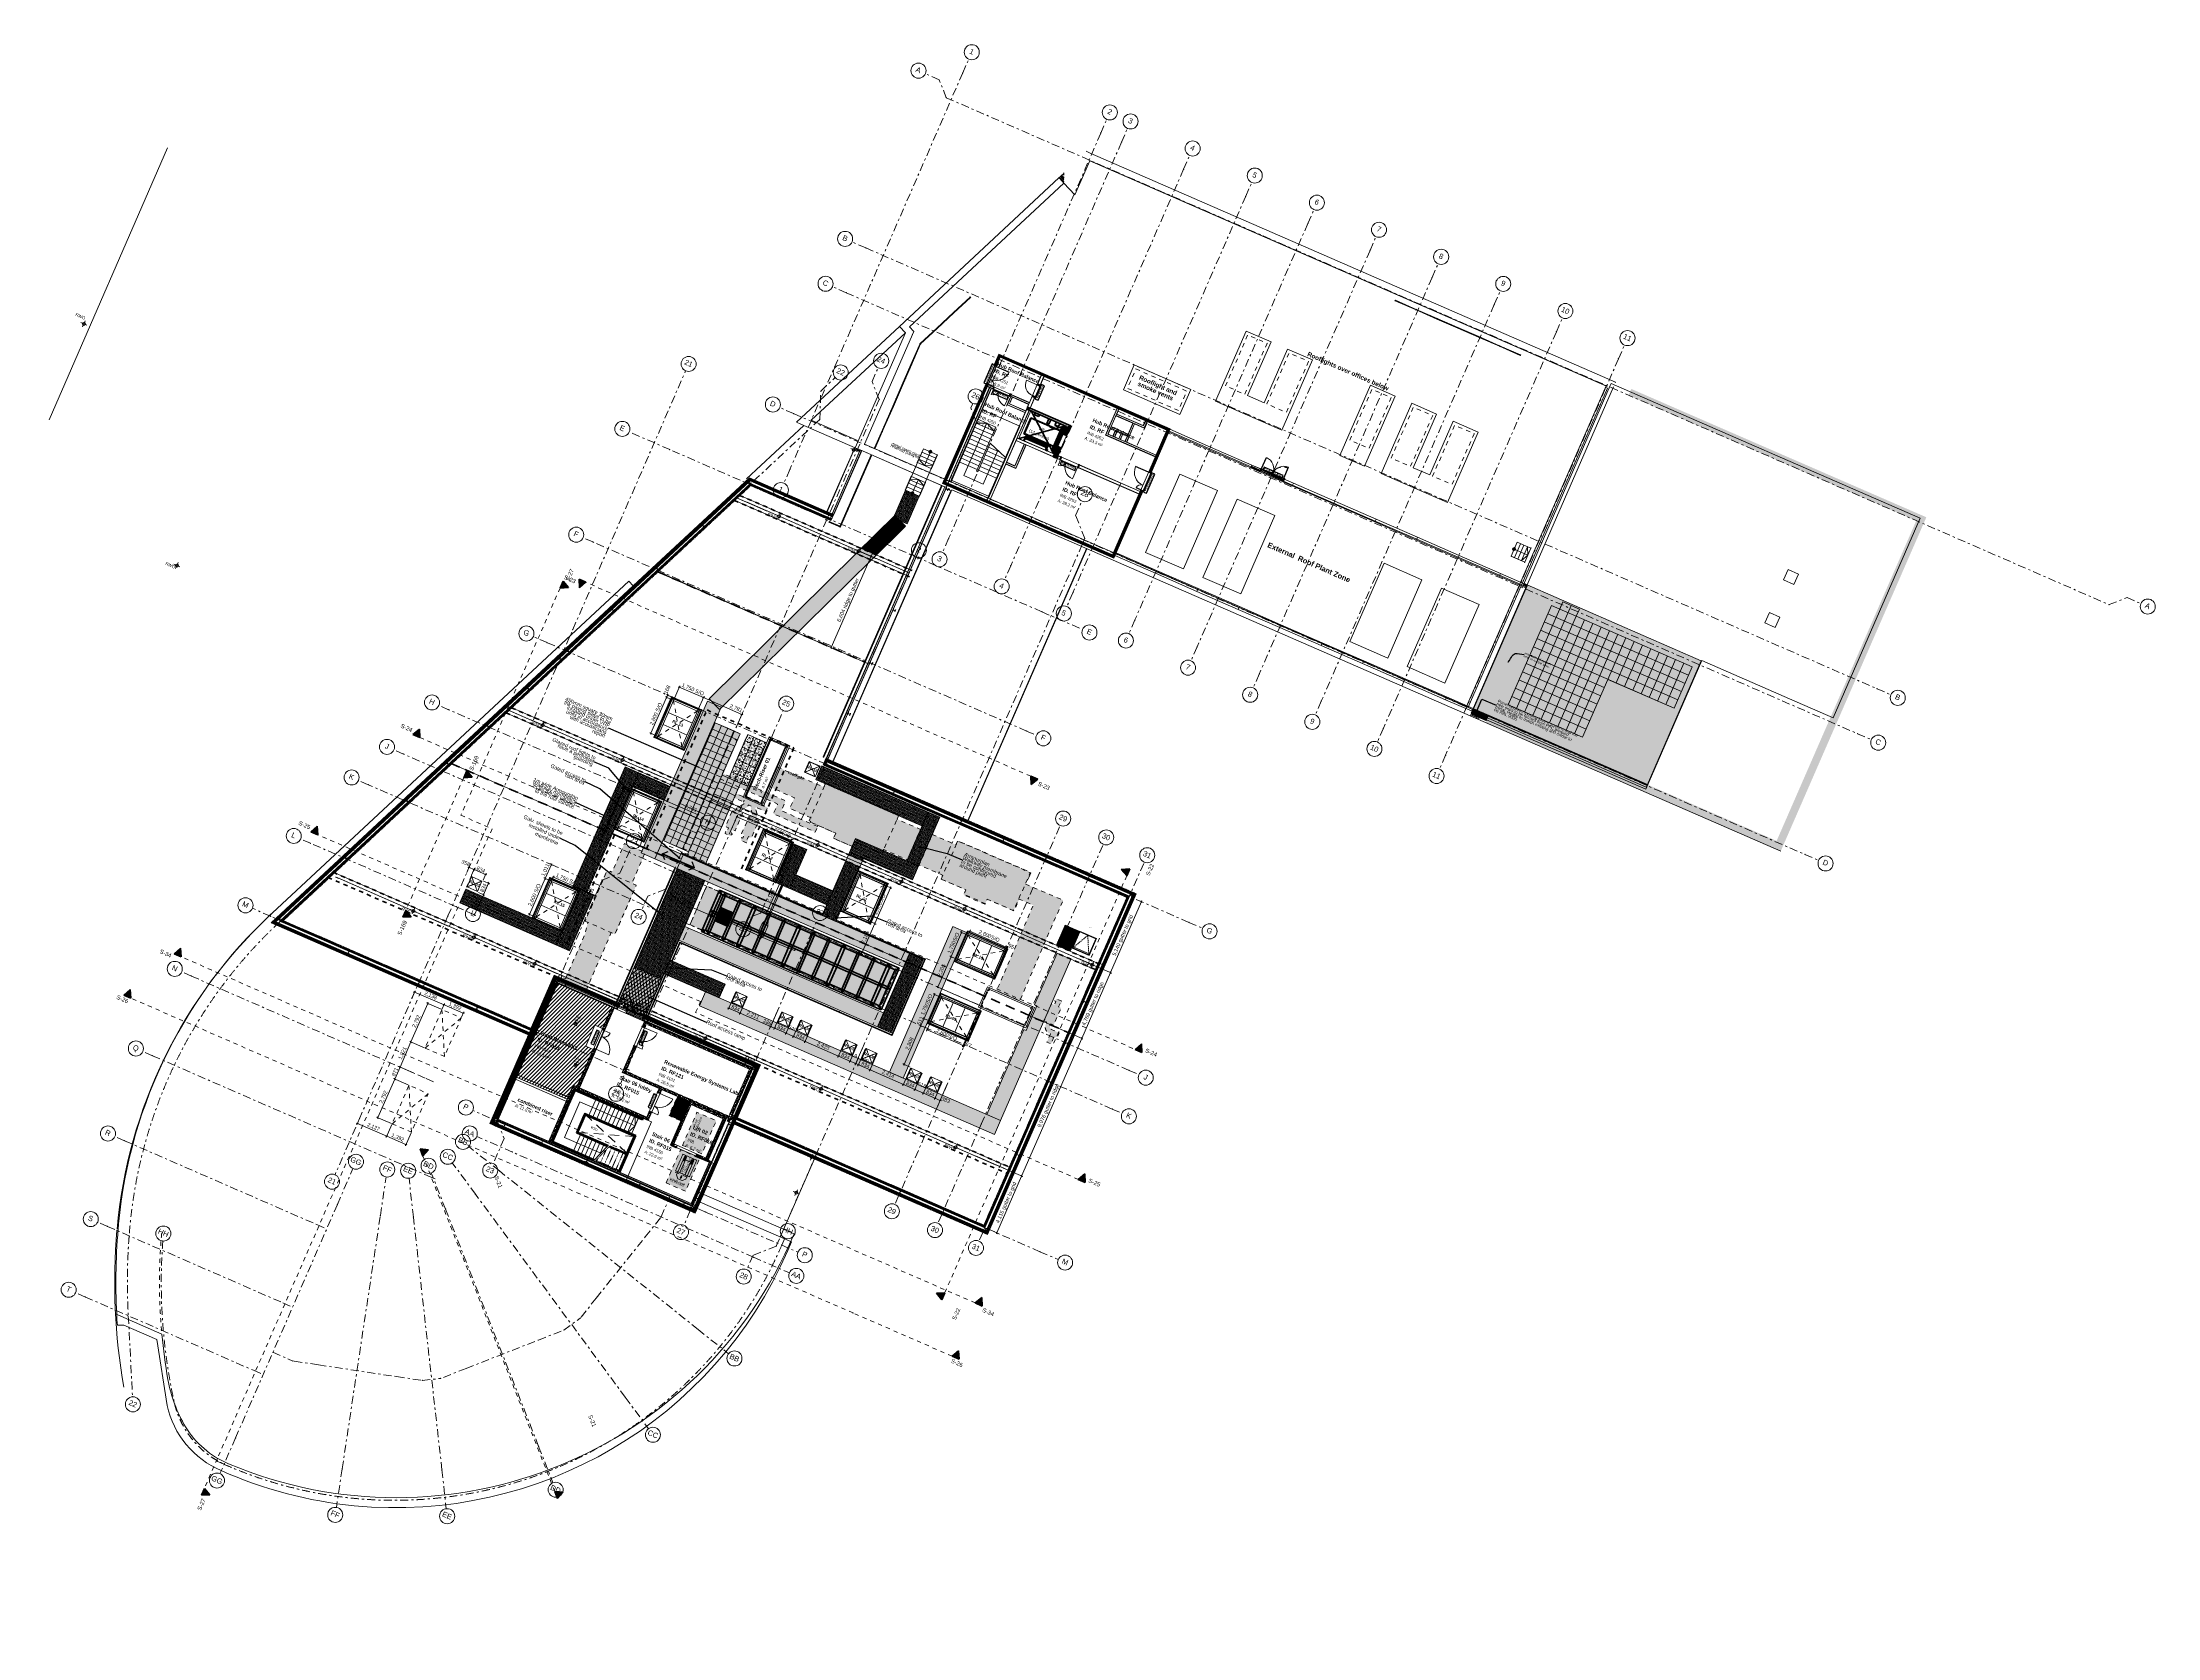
# Model space of a CAD drawing. Header units: millimetres. Extents: x -50172 to 145343, y -110728 to 25069.
# Drawn here: x -50172 to 90294, y -80883 to 25069 of the extents above; entities that cross this region are included whole.
import ezdxf
from ezdxf.enums import TextEntityAlignment as Align

# ---------------------------------------------------------------- set-up
doc = ezdxf.new("R2010")
doc.units = ezdxf.units.MM
doc.header["$MEASUREMENT"] = 0
for name, pattern in [('2-0_5', [500, 250, -250]), ('3MM-HIDDEN', [6, 3, -3]), ('Dashed', [564.444447, 282.222223, -282.222223]), ('Dot & Dashed', [670.277762, 352.777767, -176.388884, 0, -141.111112]), ('Double Dashed', [1093.611073, 529.166651, -211.666656, 141.111112, -211.666656]), ('Hidden Line', [55, 45, -10]), ('Long Dashed', [1058.333302, 634.99999, -423.333311])]:
    doc.linetypes.add(name, pattern=pattern)
for name, color, linetype, lineweight, true_color in [('0_Pen_No__145', 7, 'Continuous', 0, 0xa6a6a6), ('0_Pen_No__81', 7, 'Continuous', 20, 0x6a6a6a), ('A-15-MG_Structural_Grid_Pen_No__163', 7, 'Continuous', 0, 0x750077), ('A-20-M_Floor_Slab_Pen_No__107', 7, 'Continuous', 15, 0xa6a6a6), ('A-20-M_Roof_Accessory_Pen_No__147', 7, 'Continuous', 0, 0x606060), ('A-20-M_Roof_Accessory_Pen_No__241', 7, 'Continuous', 13, 0xc30c20), ('A-20-M_Roof_Accessory_Pen_No__81', 7, 'Continuous', 20, 0x6a6a6a), ('A-25-M_Curtain_Wall_Pen_No__69', 7, 'Continuous', 20, 0x606060), ('A-25-M_Wall_Ext_Existing_HUB_Pen_No__107', 7, 'Continuous', 15, 0xa6a6a6), ('A-25-M_Wall_Ext_Pen_No__107', 7, 'Continuous', 15, 0xa6a6a6), ('A-25-M_Wall_Ext_Pen_No__64', 7, 'Continuous', 20, 0x606060), ('A-25-M_Wall_Int_Pen_No__107', 7, 'Continuous', 15, 0xa6a6a6), ('A-25-M_Wall_Int_Pen_No__27', 7, 'Continuous', 50, 0x2a2a2a), ('A-35-M_FFE-Zone_Pen_No__74', 7, 'Continuous', 20, 0x606060), ('A-95-MC_Marker_Section_P2.Marker_Pen_No__25', 7, 'Continuous', 50, 0x2a2a2a), ('A-95-P_Drawing_Pen_No__82', 7, 'Continuous', 20, 0xaaaaaa), ('ArchiCAD Doors_Pen_No__27', 7, 'Continuous', 50, 0x2a2a2a), ('ArchiCAD Doors_Pen_No__43', 7, 'Continuous', 30, 0x444444), ('ArchiCAD Doors_Pen_No__63', 7, 'Continuous', 20, 0x606060), ('G-10-P_Topo_Road_Pen_No__148', 7, 'Continuous', 0, 0x444444), ('New_A-05-M_Gross_Int_Plant_Pen_No__74', 7, 'Continuous', 20, 0x606060), ('New_A-15-MG_Structural_Grid_Phase_2_Pen_No__222', 7, 'Continuous', 13, 0x65af33), ('New_A-20-M_Floor_Slab_Pen_No__107', 7, 'Continuous', 15, 0xa6a6a6), ('New_A-20-M_Floor_Slab_Pen_No__255', 7, 'Continuous', 13, 0xe8e8e8), ('New_A-20-M_Roof_Accessory_Pen_No__116', 7, 'Continuous', 13, 0xa6a6a6), ('New_A-20-M_Roof_Accessory_Pen_No__241', 7, 'Continuous', 13, 0xc30c20), ('New_A-20-M_Roof_Accessory_Pen_No__36', 7, 'Continuous', 35, 0x2a2a2a), ('New_A-20-M_Roof_Accessory_Pen_No__61', 7, 'Continuous', 20, 0x6a6a6a), ('New_A-20-M_Roof_Accessory_Pen_No__64', 7, 'Continuous', 20, 0x606060), ('New_A-20-M_Roof_Pen_No__210', 7, 'Continuous', 13, 0xbae3f7), ('New_A-20-M_Roof_Pen_No__247', 7, 'Continuous', 200, 0xfb9e09), ('New_A-25-M_Wall_Ext_Pen_No__107', 7, 'Continuous', 15, 0xa6a6a6), ('New_A-25-M_Wall_Ext_Pen_No__27', 7, 'Continuous', 50, 0x2a2a2a), ('New_A-25-M_Wall_Ext_Pen_No__64', 7, 'Continuous', 20, 0x606060), ('New_A-25-M_Wall_Ext_Pen_No__81', 7, 'Continuous', 20, 0x6a6a6a), ('New_A-25-M_Wall_Int_Pen_No__107', 7, 'Continuous', 15, 0xa6a6a6), ('New_A-25-M_Wall_Int_Pen_No__27', 7, 'Continuous', 50, 0x2a2a2a), ('New_A-35-M_FFE-Zone_Pen_No__74', 7, 'Continuous', 20, 0x606060), ('New_A-80-M_Lift_Pen_No__107', 7, 'Continuous', 15, 0xa6a6a6), ('New_A-80-M_Lift_Pen_No__27', 7, 'Continuous', 50, 0x2a2a2a), ('New_A-80-M_Lift_Pen_No__61', 7, 'Continuous', 20, 0x6a6a6a), ('New_A-95-H_Fill_Plan.Fill#1_Pen_No__61', 7, 'Continuous', 20, 0x6a6a6a), ('New_A-95-H_Fill_Plan.Fill_Pen_No__61', 7, 'Continuous', 20, 0x6a6a6a), ('New_A-95-P_Drawing_Pen_No__142', 7, 'Continuous', 0, 0xeeeeee), ('New_A-95-P_Drawing_Pen_No__151', 7, 'Continuous', 5, 0x2290ff), ('New_A-95-P_Drawing_Pen_No__210', 7, 'Continuous', 13, 0xbae3f7), ('New_A-95-P_Drawing_Pen_No__61', 7, 'Continuous', 20, 0x6a6a6a), ('New_A-95-P_Drawing_Pen_No__62', 7, 'Continuous', 20, 0xaaaaaa), ('New_A-95-P_Drawing_Pen_No__82', 7, 'Continuous', 20, 0xaaaaaa), ('New_ArchiCAD Doors_Pen_No__23', 7, 'Continuous', 30, 0x2a2a2a), ('New_ArchiCAD Doors_Pen_No__43', 7, 'Continuous', 30, 0x444444), ('New_ArchiCAD Doors_Pen_No__63', 7, 'Continuous', 20, 0x606060)]:
    doc.layers.add(name, color=color, linetype=linetype, lineweight=lineweight, true_color=true_color)
for name, color, linetype, lineweight in [('0_Pen_No__191', 7, 'Continuous', 5), ('A-15-MG_Structural_Grid_Phase_2_Pen_No__173', 1, 'Continuous', 18), ('A-20-M_Floor_Slab_Pen_No__193', 7, 'Continuous', 18), ('A-20-M_Floor_Slab_Pen_No__195', 7, 'Continuous', 35), ('A-20-M_Floor_Slab_Pen_No__4', 7, 'Continuous', 20), ('A-20-M_Floor_Slab_Pen_No__89', 8, 'Continuous', 20), ('A-20-M_Roof_Accessory_Pen_No__1', 7, 'Continuous', 13), ('A-20-M_Roof_Accessory_Pen_No__150', 7, 'Continuous', 0), ('A-20-M_Roof_Accessory_Pen_No__93', 8, 'Continuous', 13), ('A-20-M_Roof_Pen_No__1', 7, 'Continuous', 13), ('A-20-M_Roof_Pen_No__89', 8, 'Continuous', 20), ('A-25-M_Curtain_Wall_Pen_No__1', 7, 'Continuous', 13), ('A-25-M_Curtain_Wall_Pen_No__85', 8, 'Continuous', 20), ('A-25-M_Curtain_Wall_Pen_No__90', 8, 'Continuous', 20), ('A-25-M_Roof_Light_Pen_No__1', 7, 'Continuous', 13), ('A-25-M_Wall_Ext_Existing_HUB_Pen_No__1', 7, 'Continuous', 13), ('A-25-M_Wall_Ext_Existing_HUB_Pen_No__87', 8, 'Continuous', 20), ('A-25-M_Wall_Ext_Pen_No__1', 7, 'Continuous', 13), ('A-25-M_Wall_Ext_Pen_No__16', 7, 'Continuous', 20), ('A-25-M_Wall_Ext_Pen_No__193', 7, 'Continuous', 18), ('A-25-M_Wall_Ext_Pen_No__195', 7, 'Continuous', 35), ('A-25-M_Wall_Ext_Pen_No__87', 8, 'Continuous', 20), ('A-25-M_Wall_Ext_Pen_No__99', 255, 'Continuous', 13), ('A-25-M_Wall_Int_Pen_No__1', 7, 'Continuous', 13), ('A-25-M_Wall_Int_Pen_No__87', 8, 'Continuous', 20), ('A-30-M_Stair_Pen_No__1', 7, 'Continuous', 13), ('A-80-M_Lift_Pen_No__8', 7, 'Continuous', 35), ('A-95-MC_Marker_Section_P2.Marker_Pen_No__1', 7, 'Continuous', 13), ('A-95-MC_Marker_Section_P2.Marker_Pen_No__6', 7, 'Continuous', 35), ('A-95-P_Text_1_50_GA_Pen_No__86', 8, 'Continuous', 20), ('ArchiCAD Door Markers_Pen_No__1', 7, 'Continuous', 13), ('ArchiCAD Door Markers_Pen_No__5', 7, 'Continuous', 25), ('ArchiCAD Doors_Pen_No__1', 7, 'Continuous', 13), ('ArchiCAD Zone Stamps_Pen_No__9', 7, 'Continuous', 13), ('COLUMN.IFC Import_Pen_No__2', 8, 'Continuous', 15), ('New_A-20-M_Floor_Slab_Pen_No__193', 7, 'Continuous', 18), ('New_A-20-M_Floor_Slab_Pen_No__195', 7, 'Continuous', 35), ('New_A-20-M_Floor_Slab_Pen_No__4', 7, 'Continuous', 20), ('New_A-20-M_Floor_Slab_Pen_No__87', 8, 'Continuous', 20), ('New_A-20-M_Floor_Slab_Pen_No__89', 8, 'Continuous', 20), ('New_A-20-M_Roof_Accessory_Pen_No__1', 7, 'Continuous', 13), ('New_A-20-M_Roof_Accessory_Pen_No__150', 7, 'Continuous', 0), ('New_A-20-M_Roof_Accessory_Pen_No__156', 5, 'Continuous', 50), ('New_A-20-M_Roof_Accessory_Pen_No__176', 1, 'Continuous', 50), ('New_A-20-M_Roof_Accessory_Pen_No__89', 8, 'Continuous', 20), ('New_A-20-M_Roof_Pen_No__1', 7, 'Continuous', 13), ('New_A-20-M_Roof_Pen_No__2', 8, 'Continuous', 15), ('New_A-20-M_Roof_Pen_No__92', 8, 'Continuous', 13), ('New_A-25-M_Wall_Ext_Pen_No__1', 7, 'Continuous', 13), ('New_A-25-M_Wall_Ext_Pen_No__16', 7, 'Continuous', 20), ('New_A-25-M_Wall_Ext_Pen_No__87', 8, 'Continuous', 20), ('New_A-25-M_Wall_Ext_Pen_No__99', 255, 'Continuous', 13), ('New_A-25-M_Wall_Int_Pen_No__1', 7, 'Continuous', 13), ('New_A-25-M_Wall_Int_Pen_No__101', 252, 'Continuous', 15), ('New_A-30-M_Stair_Pen_No__1', 7, 'Continuous', 13), ('New_A-30-M_Stair_Pen_No__2', 8, 'Continuous', 15), ('New_A-30-M_Stair_Pen_No__8', 7, 'Continuous', 35), ('New_A-30-M_Stair_Pen_No__89', 8, 'Continuous', 20), ('New_A-35-M_FFE_Sanitary_Pen_No__1', 7, 'Continuous', 13), ('New_A-80-M_Lift_Pen_No__1', 7, 'Continuous', 13), ('New_A-95-D_1_100_Pen_No__1', 7, 'Continuous', 13), ('New_A-95-H_Fill_Plan.Fill#1_Pen_No__1', 7, 'Continuous', 13), ('New_A-95-H_Fill_Plan.Fill_Pen_No__1', 7, 'Continuous', 13), ('New_A-95-P_Drawing_Pen_No__1', 7, 'Continuous', 13), ('New_A-95-P_Drawing_Pen_No__194', 7, 'Continuous', 25), ('New_A-95-P_Drawing_Pen_No__2', 8, 'Continuous', 15), ('New_A-95-P_Drawing_Pen_No__41', 7, 'Continuous', 35), ('New_A-95-P_Drawing_Pen_No__85', 8, 'Continuous', 20), ('New_A-95-P_Text_1_50_GA_Pen_No__1', 7, 'Continuous', 13), ('New_A-95-P_Text_1_50_GA_Pen_No__86', 8, 'Continuous', 20), ('New_A-95-P_Text_Drain_Pen_No__1', 7, 'Continuous', 13), ('New_A-95-P_Text_Drain_Pen_No__85', 8, 'Continuous', 20), ('New_ArchiCAD Door Markers_Pen_No__1', 7, 'Continuous', 13), ('New_ArchiCAD Door Markers_Pen_No__5', 7, 'Continuous', 25), ('New_ArchiCAD Doors_Pen_No__1', 7, 'Continuous', 13), ('New_ArchiCAD Doors_Pen_No__3', 7, 'Continuous', 18), ('New_ArchiCAD Zone Stamps_Pen_No__6', 7, 'Continuous', 35), ('New_ArchiCAD Zone Stamps_Pen_No__9', 7, 'Continuous', 13)]:
    doc.layers.add(name, color=color, linetype=linetype, lineweight=lineweight)
for name, color, linetype in [('A-15-MG_Structural_Grid', 7, 'Continuous'), ('A-20-M_Floor_Slab', 7, 'Continuous'), ('A-20-M_Roof', 7, 'Continuous'), ('A-20-M_Roof_Accessory', 7, 'Continuous'), ('A-25-M_Curtain_Wall', 7, 'Continuous'), ('A-25-M_Wall_Ext', 7, 'Continuous'), ('A-25-M_Wall_Ext_Existing_HUB', 7, 'Continuous'), ('A-25-M_Wall_Int', 7, 'Continuous'), ('A-35-M_FFE-Zone', 7, 'Continuous'), ('A-95-MC_Marker_Section_P2.Marker', 7, 'Continuous'), ('ArchiCAD Door Markers', 7, 'Continuous'), ('ArchiCAD Doors', 7, 'Continuous'), ('COLUMN.IFC Import', 7, 'Continuous'), ('New_A-05-M_Gross_Int_Plant', 7, 'Continuous'), ('New_A-15-MG_Structural_Grid_Phase_2', 7, 'Continuous'), ('New_A-20-M_Floor_Slab', 7, 'Continuous'), ('New_A-20-M_Roof', 7, 'Continuous'), ('New_A-20-M_Roof_Accessory', 7, 'Continuous'), ('New_A-25-M_Wall_Ext', 7, 'Continuous'), ('New_A-25-M_Wall_Int', 7, 'Continuous'), ('New_A-30-M_Stair', 7, 'Continuous'), ('New_A-35-M_FFE-Zone', 7, 'Continuous'), ('New_A-80-M_Lift', 7, 'Continuous'), ('New_A-95-D_1_100', 7, 'Continuous'), ('New_A-95-P_Drawing', 7, 'Continuous'), ('New_ArchiCAD Door Markers', 7, 'Continuous'), ('New_ArchiCAD Doors', 7, 'Continuous')]:
    doc.layers.add(name, color=color, linetype=linetype)
doc.styles.add('GENERATED_STYLE_1', font='')
doc.styles.add('GENERATED_STYLE_2', font='')
doc.styles.add('GENERATED_STYLE_3', font='')
doc.styles.add('GENERATED_STYLE_4', font='')
doc.styles.get('GENERATED_STYLE_1').set_extended_font_data('Arial', bold=True)
doc.styles.get('GENERATED_STYLE_2').set_extended_font_data('Swis721 BT', bold=True)
doc.styles.get('GENERATED_STYLE_3').set_extended_font_data('Arial')
doc.styles.get('GENERATED_STYLE_4').set_extended_font_data('Swis721 BT')
doc.dimstyles.new('GENERATED_STYLE__1', dxfattribs={"dimtxt": 250, "dimasz": 95, "dimexe": 0.18, "dimexo": 50, "dimgap": 0.09, "dimtad": 1, "dimdec": 0, "dimzin": 0, "dimdsep": 46, "dimtxsty": 'GENERATED_STYLE_3', "dimblk": 'ARROWHEAD_2', "dimblk1": 'ARROWHEAD_2', "dimblk2": 'ARROWHEAD_2', "dimcen": 0.09, "dimclrd": 7, "dimclre": 7, "dimclrt": 7, "dimadec": 0, "dimazin": 0, "dimtfac": 1, "dimtdec": 4, "dimtmove": 0, "dimatfit": 3, "dimfxl": 1, "dimtolj": 1, "dimtzin": 0, "dimarcsym": 0})
doc.dimstyles.new('GENERATED_STYLE__2', dxfattribs={"dimtxt": 250, "dimasz": 95, "dimexe": 0.18, "dimexo": 50, "dimgap": 0.09, "dimtad": 1, "dimdec": 0, "dimzin": 0, "dimdsep": 46, "dimtxsty": 'GENERATED_STYLE_3', "dimblk": 'ARROWHEAD_2', "dimblk1": 'ARROWHEAD_2', "dimblk2": 'ARROWHEAD_2', "dimcen": 0.09, "dimclrd": 7, "dimclre": 7, "dimclrt": 7, "dimadec": 0, "dimazin": 0, "dimtfac": 1, "dimtdec": 4, "dimtmove": 2, "dimatfit": 3, "dimfxl": 1, "dimtolj": 1, "dimtzin": 0, "dimarcsym": 0})
doc.dimstyles.new('GENERATED_STYLE__3', dxfattribs={"dimtxt": 0.18, "dimasz": 182.4, "dimexe": 0.18, "dimexo": 0.0625, "dimgap": 0.09, "dimtad": 0, "dimtih": 1, "dimtoh": 1, "dimdec": 4, "dimzin": 0, "dimdsep": 46, "dimcen": 0.09, "dimadec": 0, "dimazin": 0, "dimtfac": 1, "dimtdec": 4, "dimtmove": 0, "dimatfit": 3, "dimldrblk": 'ARROWHEAD_5', "dimfxl": 1, "dimtolj": 1, "dimtzin": 0, "dimarcsym": 0})
doc.dimstyles.new('GENERATED_STYLE__4', dxfattribs={"dimtxt": 0.18, "dimasz": 182.4, "dimexe": 0.18, "dimexo": 0.0625, "dimgap": 0.09, "dimtad": 0, "dimtih": 1, "dimtoh": 1, "dimdec": 4, "dimzin": 0, "dimdsep": 46, "dimcen": 0.09, "dimadec": 0, "dimazin": 0, "dimtfac": 1, "dimtdec": 4, "dimtmove": 0, "dimatfit": 3, "dimldrblk": 'ARROWHEAD_11', "dimfxl": 1, "dimtolj": 1, "dimtzin": 0, "dimarcsym": 0})
pattern_1 = [(291.4404, (3783.07, -36951.4), (249.454, 97.963), [201, -67]), (291.4404, (3918.9, -37114), (249.454, 97.963), [201, -67]), (291.4404, (3956.77, -37027.15), (249.454, 97.963), [201, -67]), (291.4404, (3994.65, -36940.3), (249.454, 97.963), [201, -67]), (21.4404, (3832.05, -37076.13), (-97.963, 249.454), [201, -67]), (21.4404, (3869.92, -36989.27), (-97.963, 249.454), [201, -67]), (21.4404, (3907.8, -36902.42), (-97.963, 249.454), [201, -67]), (21.4404, (4043.63, -37065.02), (-97.963, 249.454), [201, -67])]
pattern_2 = [(269.5494, (-4131.48, -17593.3), (-267.9917, 2.1075), [201, -67]), (269.5494, (-4066.06, -17794.83), (-267.9917, 2.1075), [201, -67]), (269.5494, (-3998.53, -17728.36), (-267.9917, 2.1075), [201, -67]), (269.5494, (-3931, -17661.9), (-267.9917, 2.1075), [201, -67]), (359.5494, (-4132.53, -17727.3), (2.1075, 267.9917), [201, -67]), (359.5494, (-4065, -17660.84), (2.1075, 267.9917), [201, -67]), (359.5494, (-3997.48, -17594.37), (2.1075, 267.9917), [201, -67]), (359.5494, (-3932.06, -17795.89), (2.1075, 267.9917), [201, -67])]
pattern_3 = [(0, (0, 0), (0, 173.2051), [0, -100]), (0, (50, 86.6), (0, 173.2051), [0, -100])]
pattern_4 = [(60, (0, 0), (-43.30127, 25), []), (120, (0, 0), (43.30127, 25), [])]
pattern_5 = [(45, (0, 0), (-91.92388, 91.92388), []), (135, (0, 0), (91.92388, 91.92388), [])]
pattern_6 = [(66.4404, (0, 0), (-158.76755, 69.2305), [0, -100]), (66.4404, (-59.4, 80.45), (-158.76755, 69.2305), [0, -100])]
pattern_7 = [(66.4404, (0, 0), (-158.76755, 69.2305), [0, -100]), (66.4404, (-59.4, 80.45), (-158.76755, 69.2305), [0, -100])]
pattern_8 = [(246.4404, (0, 0), (-158.76755, 69.2305), [0, -100]), (246.4404, (59.4, -80.45), (-158.76755, 69.2305), [0, -100])]
pattern_9 = [(45, (0, 0), (-367.4235, 367.4235), [50, -250]), (45, (-77.65, 289.8), (-367.4235, 367.4235), [50, -250]), (105, (0, 0), (501.91, 134.4863), [50, -250]), (105, (212.13, 212.13), (501.91, 134.4863), [50, -250]), (165, (35.36, 35.36), (134.4863, 501.91), [50, -250]), (165, (247.5, 247.5), (134.4863, 501.91), [50, -250]), (45, (-35.36, 35.36), (-70.71068, 70.71068), [0, -100, 0, -150]), (90, (7e-15, 70.71), (-100, 0), [0, -75, 0, -125])]
pattern_10 = [(246.4404, (0, 0), (-158.76755, 69.2305), [0, -100]), (246.4404, (59.4, -80.45), (-158.76755, 69.2305), [0, -100])]
pattern_11 = [(336.4404, (0, 0), (69.2305, 158.76755), [0, -100]), (336.4404, (80.45, 59.4), (69.2305, 158.76755), [0, -100])]
pattern_12 = [(156.4404, (0, 0), (69.2305, 158.76755), [0, -100]), (156.4404, (-80.45, -59.4), (69.2305, 158.76755), [0, -100])]
pattern_13 = [(0, (0, 0), (0, 200), [])]

# ---------------------------------------------------------------- blocks, each defined once
blk = doc.blocks.new('Plant Room Ph2_INB 4152_1_1', base_point=(-16314, -42103))
at = {"layer": 'New_A-05-M_Gross_Int_Plant_Pen_No__74', "linetype": 'Continuous'}
for p, q in [((-15991, -37424), (-18640, -43498)), ((-12345, -39014), (-15991, -37424)), ((-14659, -44321), (-12345, -39014)), ((-18640, -43498), (-15262, -44971)), ((-15262, -44971), (-14927, -44204)), ((-14927, -44204), (-14659, -44321))]:
    blk.add_line(p, q, dxfattribs=at)
at = {"layer": 'New_ArchiCAD Zone Stamps_Pen_No__9'}
for tag, height, style, p in [('ROOM_NAME', 250, 'GENERATED_STYLE_1', (-17060, -40581)), ('measuredAreaCode', 200, 'GENERATED_STYLE_3', (-17594, -41794)), ('ROOM_NUMBER', 200, 'GENERATED_STYLE_3', (-17437, -41434)), ('DUMMY_649', 200, 'GENERATED_STYLE_3', (-17286, -41928)), ('zoneNameLine2', 250, 'GENERATED_STYLE_1', (-17248, -41013)), ('DUMMY_650', 200, 'GENERATED_STYLE_3', (-16797, -42141)), ('DUMMY_651', 133, 'GENERATED_STYLE_3', (-16518, -42248))]:
    blk.add_attdef(tag, text='', height=height, rotation=336.44041, dxfattribs=dict(at, style=style)).set_placement(p, align=Align.TOP_LEFT)
blk = doc.blocks.new('Stair 06_INB 4150_2_1', base_point=(-9361, -48603))
at = {"layer": 'New_A-35-M_FFE-Zone_Pen_No__74', "linetype": 'Continuous'}
for p, q in [((-9040, -44472), (-9845, -46316)), ((-7174, -45285), (-9040, -44472)), ((-10546, -46270), (-11073, -47480)), ((-10332, -46363), (-10546, -46270)), ((-9845, -46316), (-9937, -46529)), ((-8433, -48173), (-7174, -45285)), ((-10860, -47573), (-11895, -49947)), ((-11073, -47480), (-10860, -47573)), ((-9940, -46534), (-10332, -46363)), ((-9937, -46529), (-9940, -46534)), ((-5875, -49288), (-8433, -48173)), ((-11895, -49947), (-7078, -52047)), ((-7078, -52047), (-5875, -49288))]:
    blk.add_line(p, q, dxfattribs=at)
at = {"layer": 'New_ArchiCAD Zone Stamps_Pen_No__9'}
for tag, height, style, p in [('ROOM_NAME', 250, 'GENERATED_STYLE_1', (-9617, -47295)), ('measuredAreaCode', 200, 'GENERATED_STYLE_3', (-10151, -48508)), ('ROOM_NUMBER', 200, 'GENERATED_STYLE_3', (-9994, -48148)), ('DUMMY_649', 200, 'GENERATED_STYLE_3', (-9844, -48642)), ('zoneNameLine2', 250, 'GENERATED_STYLE_1', (-9806, -47727)), ('DUMMY_650', 200, 'GENERATED_STYLE_3', (-9355, -48855)), ('DUMMY_651', 133, 'GENERATED_STYLE_3', (-9075, -48962))]:
    blk.add_attdef(tag, text='', height=height, rotation=336.44041, dxfattribs=dict(at, style=style)).set_placement(p, align=Align.TOP_LEFT)
blk = doc.blocks.new('Stair 06 lobby_INB 4151_3_1', base_point=(-11199, -44992))
at = {"layer": 'New_A-35-M_FFE-Zone_Pen_No__74', "linetype": 'Continuous'}
for p, q in [((-12206, -39080), (-14507, -44357)), ((-10183, -39962), (-12206, -39080)), ((-11657, -43343), (-10183, -39962)), ((-9201, -44414), (-11657, -43343)), ((-14507, -44357), (-10027, -46310)), ((-10027, -46310), (-9201, -44414))]:
    blk.add_line(p, q, dxfattribs=at)
at = {"layer": 'New_ArchiCAD Zone Stamps_Pen_No__9'}
for tag, height, style, p in [('measuredAreaCode', 200, 'GENERATED_STYLE_3', (-12304, -44760)), ('ROOM_NUMBER', 200, 'GENERATED_STYLE_3', (-12147, -44400)), ('DUMMY_649', 200, 'GENERATED_STYLE_3', (-11997, -44894)), ('zoneNameLine2', 250, 'GENERATED_STYLE_1', (-11959, -43979)), ('ROOM_NAME', 250, 'GENERATED_STYLE_1', (-11770, -43547)), ('DUMMY_650', 200, 'GENERATED_STYLE_3', (-11507, -45107)), ('DUMMY_651', 133, 'GENERATED_STYLE_3', (-11228, -45214))]:
    blk.add_attdef(tag, text='', height=height, rotation=336.44041, dxfattribs=dict(at, style=style)).set_placement(p, align=Align.TOP_LEFT)
blk = doc.blocks.new('Slab_1_1', base_point=(-34395, -33605))
at = {"layer": 'New_A-20-M_Floor_Slab_Pen_No__89', "linetype": 'Continuous', "flags": 128}
blk.add_lwpolyline([(-34395, -33605), (-17870, -40809), (-17712, -40447), (-34210, -33271), (-3131, -4350), (2205, -6671), (2363, -6309), (-3208, -3903), (-34893, -33388)], close=True, dxfattribs=at)
blk = doc.blocks.new('Skylight Flat Panel 19[1]_1')
at = {"layer": 'New_A-20-M_Roof', "linetype": 'Continuous', "lineweight": 0, "flags": 128}
for points in [[(-17525, -33091), (-16406, -30525)], [(-17394, -33039), (-16354, -30656)], [(-16406, -30525), (-16402, -30516)], [(-16406, -30525), (-14619, -31304)], [(-16402, -30516), (-14615, -31295)], [(-16354, -30656), (-14750, -31356)], [(-15443, -32945), (-17047, -32245)], [(-15097, -32150), (-16701, -31451)], [(-14750, -31356), (-15790, -33739)], [(-14619, -31304), (-15738, -33871)], [(-14619, -31304), (-14615, -31295)], [(-15738, -33871), (-17525, -33091)], [(-15790, -33739), (-17394, -33039)], [(-17390, -33030), (-15785, -33730)]]:
    blk.add_lwpolyline(points, dxfattribs=at)
blk = doc.blocks.new('Skylight Flat Panel 19[2]_1')
at = {"layer": 'New_A-20-M_Roof', "linetype": 'Continuous', "lineweight": 0, "flags": 128}
for points in [[(8691, -40027), (9470, -38239)], [(8823, -39975), (9522, -38371)], [(9470, -38239), (9474, -38230)], [(9470, -38239), (12037, -39358)], [(9474, -38230), (12041, -39349)], [(9522, -38371), (11905, -39410)], [(10317, -38717), (9617, -40321)], [(11111, -39064), (10412, -40668)], [(11258, -41146), (8691, -40027)], [(11206, -41014), (8823, -39975)], [(8827, -39966), (11210, -41005)], [(11905, -39410), (11206, -41014)], [(12037, -39358), (11258, -41146)], [(12037, -39358), (12041, -39349)]]:
    blk.add_lwpolyline(points, dxfattribs=at)
blk = doc.blocks.new('Roof_1_1', base_point=(-23076, -22803))
at = {"layer": 'New_A-20-M_Roof_Pen_No__92', "linetype": 'Continuous', "flags": 128}
for points in [[(-23076, -22803), (-30854, -30049)], [(-30853, -30048), (-23076, -22801)], [(-23075, -22801), (-30853, -30047)], [(-23075, -22801), (-23076, -22801), (-23076, -22803)], [(-23076, -22801), (12417, -38278)], [(12417, -38280), (-23076, -22803)], [(-23076, -22803), (12417, -38280)], [(12418, -38277), (-23075, -22801)], [(-30853, -30047), (-30853, -30048), (-30854, -30049)], [(-30854, -30049), (14148, -49673)], [(-21964, -31024), (-21664, -30337)], [(-21664, -30337), (-20976, -30637)], [(-20976, -30637), (-21276, -31324)], [(-21276, -31324), (-21964, -31024)], [(-21963, -31022), (-21275, -31322)], [(-4387, -38689), (-4087, -38001)], [(-3699, -38989), (-4387, -38689)], [(-4386, -38687), (-3698, -38986)], [(-4087, -38001), (-3399, -38301)], [(-3399, -38301), (-3699, -38989)], [(12120, -38959), (12417, -38280)], [(15074, -40247), (12120, -38959)], [(12120, -38959), (15074, -40247)], [(12121, -38957), (15074, -40245)], [(15075, -40245), (12121, -38957)], [(12418, -38277), (12417, -38278), (12417, -38280)], [(-1034, -39333), (-1334, -40020)], [(-1334, -40020), (-646, -40320)], [(-645, -40317), (-1333, -40018)], [(-347, -39632), (-1034, -39333)], [(-646, -40320), (-347, -39632)], [(-75, -40569), (225, -39882)], [(613, -40869), (-75, -40569)], [(-74, -40567), (614, -40867)], [(225, -39882), (913, -40182)], [(913, -40182), (613, -40869)], [(14148, -49673), (18046, -40734)], [(15370, -39568), (15074, -40247)], [(15371, -39565), (15371, -39566), (15370, -39568)], [(18046, -40734), (15370, -39568)], [(15370, -39568), (18046, -40734)], [(18047, -40732), (15371, -39565)], [(15371, -39566), (18047, -40733)], [(18047, -40732), (18047, -40733), (18046, -40734)], [(3211, -41184), (2911, -41871)], [(2911, -41871), (3599, -42171)], [(3600, -42169), (2912, -41869)], [(3899, -41483), (3211, -41184)], [(3599, -42171), (3899, -41483)], [(4542, -41764), (4242, -42451)], [(5230, -42064), (4542, -41764)], [(4930, -42751), (5230, -42064)], [(4242, -42451), (4930, -42751)], [(4931, -42749), (4243, -42449)], [(7220, -43750), (7520, -43062)], [(7520, -43062), (8207, -43362)], [(8207, -43362), (7907, -44050)], [(7907, -44050), (7220, -43750)], [(7221, -43748), (7908, -44047)], [(8850, -43643), (8551, -44330)], [(8551, -44330), (9238, -44630)], [(9239, -44628), (8552, -44328)], [(9538, -43943), (8850, -43643)], [(9238, -44630), (9538, -43943)]]:
    blk.add_lwpolyline(points, dxfattribs=at)
at = {"layer": 'New_A-20-M_Roof', "linetype": 'Continuous', "lineweight": 0}
for name in ['Skylight Flat Panel 19[1]_1', 'Skylight Flat Panel 19[2]_1']:
    blk.add_blockref(name, (0, 0), dxfattribs=at)
blk = doc.blocks.new('Skylight Flat Panel 19[3]_1')
at = {"layer": 'New_A-20-M_Roof', "linetype": 'Continuous', "lineweight": 0, "flags": 128}
for points in [[(-12083, -27155), (-10964, -24589)], [(-11951, -27103), (-10912, -24720)], [(-10964, -24589), (-9176, -25368)], [(-9312, -25429), (-10916, -24729)], [(-10912, -24720), (-9308, -25420)], [(-11605, -26309), (-10000, -27008)], [(-11258, -25515), (-9654, -26214)], [(-9308, -25420), (-10347, -27803)], [(-9176, -25368), (-10295, -27934)], [(-12083, -27155), (-12087, -27164)], [(-10299, -27944), (-12087, -27164)], [(-10295, -27934), (-12083, -27155)], [(-10347, -27803), (-11951, -27103)], [(-10295, -27934), (-10299, -27944)]]:
    blk.add_lwpolyline(points, dxfattribs=at)
blk = doc.blocks.new('Skylight Flat Panel 19[4]_1')
at = {"layer": 'New_A-20-M_Roof', "linetype": 'Continuous', "lineweight": 0, "flags": 128}
for points in [[(-3338, -29879), (-2219, -27312)], [(-3206, -29827), (-2167, -27444)], [(-2219, -27312), (-431, -28092)], [(-567, -28153), (-2171, -27453)], [(-2167, -27444), (-563, -28143)], [(-431, -28092), (-1550, -30658)], [(-2860, -29033), (-1256, -29732)], [(-2513, -28238), (-909, -28938)], [(-563, -28143), (-1602, -30526)], [(-3338, -29879), (-3342, -29888)], [(-1554, -30667), (-3342, -29888)], [(-1550, -30658), (-3338, -29879)], [(-1602, -30526), (-3206, -29827)], [(-1550, -30658), (-1554, -30667)]]:
    blk.add_lwpolyline(points, dxfattribs=at)
blk = doc.blocks.new('Skylight Flat Panel 19[5]_1')
at = {"layer": 'New_A-20-M_Roof', "linetype": 'Continuous', "lineweight": 0, "flags": 128}
for points in [[(2960, -32625), (4079, -30058)], [(3091, -32573), (4130, -30190)], [(4079, -30058), (5866, -30838)], [(5731, -30899), (4126, -30199)], [(4130, -30190), (5735, -30889)], [(5735, -30889), (4695, -33272)], [(5866, -30838), (4747, -33404)], [(3438, -31779), (5042, -32478)], [(3784, -30984), (5388, -31684)], [(2960, -32625), (2956, -32634)], [(4743, -33413), (2956, -32634)], [(4747, -33404), (2960, -32625)], [(4695, -33272), (3091, -32573)], [(4747, -33404), (4743, -33413)]]:
    blk.add_lwpolyline(points, dxfattribs=at)
blk = doc.blocks.new('Skylight Flat Panel 19[6]_1')
at = {"layer": 'New_A-20-M_Roof', "linetype": 'Continuous', "lineweight": 0, "flags": 128}
for points in [[(10469, -35877), (11249, -34090)], [(10601, -35826), (11300, -34222)], [(11249, -34090), (13815, -35209)], [(13680, -35270), (11296, -34231)], [(11300, -34222), (13684, -35261)], [(11395, -36172), (12095, -34568)], [(12190, -36519), (12889, -34915)], [(10469, -35877), (10465, -35887)], [(13032, -37006), (10465, -35887)], [(13036, -36997), (10469, -35877)], [(12984, -36865), (10601, -35826)], [(13684, -35261), (12984, -36865)], [(13815, -35209), (13036, -36997)], [(13036, -36997), (13032, -37006)]]:
    blk.add_lwpolyline(points, dxfattribs=at)
blk = doc.blocks.new('Roof_2_1', base_point=(-19442, -19430))
at = {"layer": 'New_A-20-M_Roof_Pen_No__92', "linetype": 'Continuous', "flags": 128}
for points in [[(-19442, -19430), (-23076, -22803)], [(19862, -36569), (-19442, -19430)], [(-23077, -22805), (-23077, -22805), (-23076, -22803)], [(-23077, -22805), (12416, -38282)], [(12416, -38282), (-23077, -22805)], [(12417, -38280), (-23076, -22803)], [(-23076, -22803), (12417, -38280)], [(12417, -38280), (12632, -37786)], [(12631, -37788), (15584, -39076)], [(15584, -39076), (12631, -37788)], [(15585, -39074), (12632, -37786)], [(12632, -37786), (15585, -39074)], [(18046, -40734), (19862, -36569)], [(12416, -38282), (12416, -38282), (12417, -38280)], [(15585, -39074), (15370, -39568)], [(15369, -39570), (15369, -39569), (15370, -39568)], [(18045, -40736), (15369, -39569)], [(15369, -39570), (18045, -40737)], [(18046, -40734), (15370, -39568)], [(15370, -39568), (18046, -40734)], [(18045, -40737), (18045, -40736), (18046, -40734)]]:
    blk.add_lwpolyline(points, dxfattribs=at)
at = {"layer": 'New_A-20-M_Roof', "linetype": 'Continuous', "lineweight": 0}
for name in ['Skylight Flat Panel 19[3]_1', 'Skylight Flat Panel 19[4]_1', 'Skylight Flat Panel 19[5]_1', 'Skylight Flat Panel 19[6]_1']:
    blk.add_blockref(name, (0, 0), dxfattribs=at)
blk = doc.blocks.new('Skylight Flat Panel 19[7]_1')
at = {"layer": 'New_A-20-M_Roof', "linetype": 'Continuous', "lineweight": 0, "flags": 128}
for points in [[(-9434, -21081), (-8315, -18515)], [(-9303, -21030), (-8263, -18647)], [(-7006, -20141), (-8610, -19441)], [(-8315, -18515), (-8311, -18506)], [(-8315, -18515), (-6528, -19294)], [(-8311, -18506), (-6524, -19285)], [(-8263, -18647), (-6659, -19346)], [(-6659, -19346), (-7699, -21729)], [(-6528, -19294), (-7647, -21861)], [(-6528, -19294), (-6524, -19285)], [(-7699, -21729), (-9303, -21030)], [(-9299, -21021), (-7694, -21720)], [(-7352, -20935), (-8956, -20235)], [(-7647, -21861), (-9434, -21081)]]:
    blk.add_lwpolyline(points, dxfattribs=at)
blk = doc.blocks.new('Skylight Top Hung 19[8]_1')
at = {"layer": 'New_A-20-M_Roof', "linetype": 'Continuous', "lineweight": 0, "flags": 128}
for points in [[(18210, -35086), (18702, -33959)], [(19338, -35578), (18210, -35086)], [(18263, -35066), (18722, -34011)], [(18324, -35014), (18263, -35066)], [(19317, -35525), (18263, -35066)], [(18287, -35011), (19341, -35470)], [(18424, -34931), (18362, -34982)], [(18524, -34848), (18462, -34899)], [(18623, -34764), (18562, -34816)], [(18723, -34681), (18662, -34732)], [(18702, -33958), (19830, -34449)], [(18702, -33959), (18702, -33958)], [(18702, -33959), (19829, -34450)], [(18722, -34011), (19776, -34471)], [(18823, -34598), (18761, -34649)], [(18923, -34514), (18861, -34566)], [(19022, -34431), (18961, -34482)], [(19122, -34348), (19061, -34399)], [(19249, -34241), (19188, -34293), (19161, -34316)], [(19249, -34241), (19254, -34321), (19255, -34357)], [(19258, -34407), (19262, -34487)], [(19265, -34537), (19269, -34617)], [(19272, -34666), (19276, -34746)], [(19279, -34796), (19283, -34876)], [(19285, -34926), (19290, -35006)], [(19292, -35056), (19296, -35136)], [(19776, -34471), (19317, -35525)], [(19829, -34450), (19338, -35578)], [(19829, -34450), (19830, -34449)], [(19299, -35186), (19303, -35266)], [(19306, -35316), (19310, -35395)], [(19313, -35445), (19317, -35525)]]:
    blk.add_lwpolyline(points, dxfattribs=at)
blk = doc.blocks.new('Roof_3_1', base_point=(-9378, -10065))
at = {"layer": 'New_A-20-M_Roof_Pen_No__92', "linetype": 'Continuous', "flags": 128}
for points in [[(-19083, -19096), (-9378, -10065)], [(-9377, -10063), (-19082, -19094)], [(-19082, -19094), (-9377, -10063)], [(-9378, -10065), (-9377, -10063), (-9377, -10063)], [(-9378, -10065), (4740, -16221)], [(4740, -16221), (-9378, -10065)], [(4741, -16219), (-9377, -10063)], [(-9377, -10063), (4741, -16219)], [(4740, -16221), (1845, -22860)], [(4740, -16221), (4741, -16219), (4741, -16219)], [(-19083, -19096), (-19082, -19094), (-19082, -19094)], [(20042, -36157), (-19083, -19096)], [(-1800, -21271), (-3454, -25064)], [(-2474, -25491), (-820, -21698)], [(-820, -21698), (-1800, -21271)], [(762, -22715), (463, -23402)], [(463, -23402), (1150, -23702)], [(1151, -23700), (464, -23400)], [(1450, -23015), (762, -22715)], [(1150, -23702), (1450, -23015)], [(1845, -22860), (22007, -31651)], [(22007, -31651), (1845, -22860)], [(22007, -31650), (1846, -22858)], [(1846, -22858), (22008, -31649)], [(-3454, -25064), (-2474, -25491)], [(-2474, -25491), (-3454, -25064)], [(-2473, -25489), (-3453, -25062)], [(-3453, -25062), (-2473, -25489)], [(22007, -31651), (20042, -36157)], [(22007, -31651), (22007, -31650), (22008, -31649)]]:
    blk.add_lwpolyline(points, dxfattribs=at)
at = {"layer": 'New_A-20-M_Roof', "linetype": 'Continuous', "lineweight": 0}
for name in ['Skylight Flat Panel 19[7]_1', 'Skylight Top Hung 19[8]_1']:
    blk.add_blockref(name, (0, 0), dxfattribs=at)
blk = doc.blocks.new('Roof_4_1', base_point=(-4299, -5321))
at = {"layer": 'New_A-20-M_Roof_Pen_No__92', "linetype": 'Continuous', "flags": 128}
for points in [[(-4299, -5321), (-9378, -10065)], [(7290, -10374), (-4299, -5321)], [(-9379, -10067), (-9379, -10067), (-9378, -10065)], [(4739, -16223), (-9379, -10067)], [(-9379, -10067), (4739, -16223)], [(4740, -16221), (-9378, -10065)], [(-9378, -10065), (4740, -16221)], [(4740, -16221), (7290, -10374)], [(4739, -16223), (4739, -16223), (4740, -16221)]]:
    blk.add_lwpolyline(points, dxfattribs=at)
blk = doc.blocks.new('Roof_5_1', base_point=(-3940, -4987))
at = {"layer": 'New_A-20-M_Roof_Pen_No__92', "linetype": 'Continuous', "flags": 128}
for points in [[(4132, -2003), (2133, -6587)], [(4133, -2000), (4133, -2001), (4132, -2003)], [(4132, -2003), (9852, -4497)], [(9852, -4497), (4132, -2003)], [(9853, -4495), (4133, -2000)], [(4133, -2001), (9853, -4495)], [(-3173, -4274), (-3940, -4987)], [(-3939, -4985), (-3939, -4985), (-3940, -4987)], [(-3940, -4987), (7469, -9962)], [(-3172, -4271), (-3939, -4985)], [(-3939, -4985), (-3172, -4272)], [(-3172, -4271), (-3172, -4272), (-3173, -4273)], [(-3173, -4273), (2133, -6587)], [(2133, -6587), (-3173, -4274)], [(2134, -6585), (-3172, -4271)], [(-3172, -4272), (2134, -6585)], [(7469, -9962), (9852, -4497)], [(9853, -4495), (9853, -4495), (9852, -4497)]]:
    blk.add_lwpolyline(points, dxfattribs=at)
blk = doc.blocks.new('Roof_6_1', base_point=(-3940, -4987))
at = {"layer": 'New_A-20-M_Roof_Pen_No__92', "linetype": 'Continuous', "flags": 128}
for points in [[(-3940, -4987), (-4299, -5321)], [(-4299, -5321), (7290, -10374)], [(7469, -9962), (-3940, -4987)], [(7290, -10374), (7469, -9962)]]:
    blk.add_lwpolyline(points, dxfattribs=at)
blk = doc.blocks.new('Wall_1_1', base_point=(45329, -19572))
at = {"layer": 'New_A-25-M_Wall_Ext_Pen_No__87', "linetype": 'Continuous', "flags": 128}
for points in [[(44663, -19597), (45213, -19837)], [(45329, -19572), (44779, -19333)], [(45258, -19734), (45318, -19596)], [(45318, -19596), (45324, -19584)], [(45324, -19584), (45329, -19572)], [(45213, -19837), (45215, -19833)], [(45215, -19833), (45251, -19750)], [(45251, -19750), (45254, -19745)], [(45254, -19745), (45258, -19734)]]:
    blk.add_lwpolyline(points, dxfattribs=at)
blk = doc.blocks.new('Mech-Riser 01__4_1', base_point=(-2274, -23550))
at = {"layer": 'New_A-05-M_Gross_Int_Plant_Pen_No__74', "linetype": 'Continuous'}
for p, q in [((-1825, -21259), (-3479, -25053)), ((-2439, -25506), (-785, -21713)), ((-785, -21713), (-1825, -21259)), ((-3479, -25053), (-2439, -25506))]:
    blk.add_line(p, q, dxfattribs=at)
at = {"layer": 'New_ArchiCAD Zone Stamps_Pen_No__6'}
for tag, height, style, p in [('ROOM_NAME', 250, 'GENERATED_STYLE_1', (-3000, -24559)), ('measuredAreaCode', 200, 'GENERATED_STYLE_3', (-2568, -24736)), ('DUMMY_649', 200, 'GENERATED_STYLE_3', (-2434, -24428)), ('DUMMY_650', 200, 'GENERATED_STYLE_3', (-2281, -24079)), ('DUMMY_651', 133, 'GENERATED_STYLE_3', (-2159, -23784))]:
    blk.add_attdef(tag, text='', height=height, rotation=66.44041, dxfattribs=dict(at, style=style)).set_placement(p, align=Align.TOP_LEFT)
blk = doc.blocks.new('Renewable Energy Systems Lab_INB 4101_5_1', base_point=(-6858, -44546))
at = {"layer": 'New_A-35-M_FFE-Zone_Pen_No__74', "linetype": 'Continuous'}
for p, q in [((-10040, -40022), (-11453, -43263)), ((-3168, -43018), (-10040, -40022)), ((-11453, -43263), (-4581, -46259)), ((-4581, -46259), (-3168, -43018))]:
    blk.add_line(p, q, dxfattribs=at)
at = {"layer": 'New_ArchiCAD Zone Stamps_Pen_No__9'}
for tag, height, style, p in [('ROOM_NUMBER', 200, 'GENERATED_STYLE_3', (-9186, -43352)), ('zoneNameLine2', 250, 'GENERATED_STYLE_1', (-8997, -42931)), ('ROOM_NAME', 250, 'GENERATED_STYLE_1', (-8809, -42499)), ('measuredAreaCode', 200, 'GENERATED_STYLE_3', (-9343, -43712)), ('DUMMY_649', 200, 'GENERATED_STYLE_3', (-9035, -43846)), ('DUMMY_650', 200, 'GENERATED_STYLE_3', (-8546, -44060)), ('DUMMY_651', 133, 'GENERATED_STYLE_3', (-8267, -44166))]:
    blk.add_attdef(tag, text='', height=height, rotation=336.44041, dxfattribs=dict(at, style=style)).set_placement(p, align=Align.TOP_LEFT)
blk = doc.blocks.new('combined riser__6_1', base_point=(-17701, -46100))
at = {"layer": 'New_A-05-M_Gross_Int_Plant_Pen_No__74', "linetype": 'Continuous'}
for p, q in [((-18637, -43502), (-19921, -46447)), ((-15259, -44975), (-18637, -43502)), ((-16543, -47920), (-15259, -44975)), ((-19921, -46447), (-16543, -47920))]:
    blk.add_line(p, q, dxfattribs=at)
at = {"layer": 'New_ArchiCAD Zone Stamps_Pen_No__9'}
for tag, height, style, p in [('measuredAreaCode', 200, 'GENERATED_STYLE_3', (-18730, -45430)), ('ROOM_NAME', 250, 'GENERATED_STYLE_1', (-18541, -45009)), ('DUMMY_649', 200, 'GENERATED_STYLE_3', (-18422, -45564)), ('DUMMY_650', 200, 'GENERATED_STYLE_3', (-17952, -45769)), ('DUMMY_651', 133, 'GENERATED_STYLE_3', (-17672, -45875))]:
    blk.add_attdef(tag, text='', height=height, rotation=336.44041, dxfattribs=dict(at, style=style)).set_placement(p, align=Align.TOP_LEFT)
blk = doc.blocks.new('Hub Roof Balance_INB 4251_7_1', base_point=(14195, 2245))
at = {"layer": 'A-35-M_FFE-Zone_Pen_No__74', "linetype": 'Continuous'}
for p, q in [((13434, 4150), (12643, 2335)), ((16164, 2960), (13434, 4150)), ((15372, 1145), (16164, 2960)), ((12643, 2335), (15372, 1145))]:
    blk.add_line(p, q, dxfattribs=at)
at = {"layer": 'ArchiCAD Zone Stamps_Pen_No__9'}
for tag, height, style, p in [('ROOM_NUMBER', 200, 'GENERATED_STYLE_3', (12925, 2979)), ('zoneNameLine2', 250, 'GENERATED_STYLE_1', (13113, 3400)), ('ROOM_NAME', 250, 'GENERATED_STYLE_1', (13301, 3832)), ('measuredAreaCode', 200, 'GENERATED_STYLE_3', (12768, 2619)), ('DUMMY_649', 200, 'GENERATED_STYLE_3', (13075, 2485)), ('DUMMY_650', 200, 'GENERATED_STYLE_3', (13424, 2332)), ('DUMMY_651', 133, 'GENERATED_STYLE_3', (13704, 2226))]:
    blk.add_attdef(tag, text='', height=height, rotation=336.44041, dxfattribs=dict(at, style=style)).set_placement(p, align=Align.TOP_LEFT)
blk = doc.blocks.new('Hub Roof Balance_INB 4252_8_1', base_point=(20533, -1482))
at = {"layer": 'A-35-M_FFE-Zone_Pen_No__74', "linetype": 'Continuous'}
for p, q in [((16347, 2880), (15427, 769)), ((24510, -680), (16347, 2880)), ((15427, 769), (18118, -405)), ((18118, -405), (17261, -2371)), ((22732, -4757), (24510, -680)), ((17261, -2371), (22732, -4757))]:
    blk.add_line(p, q, dxfattribs=at)
at = {"layer": 'ArchiCAD Zone Stamps_Pen_No__9'}
for tag, height, style, p in [('ROOM_NAME', 250, 'GENERATED_STYLE_1', (19639, 105)), ('measuredAreaCode', 200, 'GENERATED_STYLE_3', (19105, -1108)), ('ROOM_NUMBER', 200, 'GENERATED_STYLE_3', (19262, -748)), ('DUMMY_649', 200, 'GENERATED_STYLE_3', (19413, -1242)), ('zoneNameLine2', 250, 'GENERATED_STYLE_1', (19451, -327)), ('DUMMY_650', 200, 'GENERATED_STYLE_3', (19902, -1456)), ('DUMMY_651', 133, 'GENERATED_STYLE_3', (20181, -1562))]:
    blk.add_attdef(tag, text='', height=height, rotation=336.44041, dxfattribs=dict(at, style=style)).set_placement(p, align=Align.TOP_LEFT)
blk = doc.blocks.new('Hub Roof Balance_INB 4253_9_1', base_point=(18723, -5626))
at = {"layer": 'A-35-M_FFE-Zone_Pen_No__74', "linetype": 'Continuous'}
for p, q in [((14489, -1381), (12732, -5411)), ((22652, -4940), (14489, -1381)), ((12732, -5411), (20895, -8971)), ((20895, -8971), (22652, -4940))]:
    blk.add_line(p, q, dxfattribs=at)
at = {"layer": 'ArchiCAD Zone Stamps_Pen_No__9'}
for tag, height, style, p in [('ROOM_NAME', 250, 'GENERATED_STYLE_1', (17829, -4040)), ('measuredAreaCode', 200, 'GENERATED_STYLE_3', (17295, -5253)), ('ROOM_NUMBER', 200, 'GENERATED_STYLE_3', (17452, -4893)), ('DUMMY_649', 200, 'GENERATED_STYLE_3', (17603, -5387)), ('zoneNameLine2', 250, 'GENERATED_STYLE_1', (17641, -4472)), ('DUMMY_650', 200, 'GENERATED_STYLE_3', (18092, -5600)), ('DUMMY_651', 133, 'GENERATED_STYLE_3', (18371, -5707))]:
    blk.add_attdef(tag, text='', height=height, rotation=336.44041, dxfattribs=dict(at, style=style)).set_placement(p, align=Align.TOP_LEFT)
blk = doc.blocks.new('Hub Roof Balance_INB 4250_10_1', base_point=(13378, -424))
at = {"layer": 'A-35-M_FFE-Zone_Pen_No__74', "linetype": 'Continuous'}
for p, q in [((12848, 2103), (10185, -4122)), ((14130, 1545), (12848, 2103)), ((13891, 994), (14130, 1545)), ((12614, -5181), (15081, 476)), ((15081, 476), (13891, 994)), ((10185, -4122), (12614, -5181))]:
    blk.add_line(p, q, dxfattribs=at)
at = {"layer": 'ArchiCAD Zone Stamps_Pen_No__9'}
for tag, height, style, p in [('ROOM_NUMBER', 200, 'GENERATED_STYLE_3', (12107, 310)), ('zoneNameLine2', 250, 'GENERATED_STYLE_1', (12296, 730)), ('ROOM_NAME', 250, 'GENERATED_STYLE_1', (12484, 1163)), ('measuredAreaCode', 200, 'GENERATED_STYLE_3', (11950, -50)), ('DUMMY_649', 200, 'GENERATED_STYLE_3', (12257, -184)), ('DUMMY_650', 200, 'GENERATED_STYLE_3', (12747, -398)), ('DUMMY_651', 133, 'GENERATED_STYLE_3', (13026, -504))]:
    blk.add_attdef(tag, text='', height=height, rotation=336.44041, dxfattribs=dict(at, style=style)).set_placement(p, align=Align.TOP_LEFT)
blk = doc.blocks.new('Slab_2_1', base_point=(22221, -31567))
at = {"layer": 'A-20-M_Floor_Slab_Pen_No__89', "linetype": 'Continuous', "flags": 128}
blk.add_lwpolyline([(22221, -31567), (1807, -22666), (1703, -22907), (21875, -31703), (12362, -53519), (-4050, -46363), (-4155, -46603), (12498, -53865)], close=True, dxfattribs=at)
blk = doc.blocks.new('Slab_3_1', base_point=(4432, -1613))
at = {"layer": 'A-20-M_Floor_Slab_Pen_No__89', "linetype": 'Continuous', "flags": 128}
for points in [[(4432, -1613), (7696, 5872), (7408, 6182), (17660, 15722), (18396, 14931), (19387, 17203), (53700, 2240), (53656, 2139), (53757, 2096), (44518, -19093), (12656, -5199), (14737, -426), (12206, 678), (10124, -4095), (12656, -5199)], [(16943, -2233), (14669, -1242), (15471, 596), (17744, -395)]]:
    blk.add_lwpolyline(points, close=True, dxfattribs=at)
blk = doc.blocks.new('Slab_4_1', base_point=(38922, -9523))
at = {"layer": 'A-20-M_Floor_Slab_Pen_No__89', "linetype": 'Continuous', "flags": 128}
blk.add_lwpolyline([(38922, -9523), (36653, -14729), (39164, -15824), (41434, -10619)], close=True, dxfattribs=at)
blk = doc.blocks.new('Slab_5_1', base_point=(42727, -11182))
at = {"layer": 'A-20-M_Floor_Slab_Pen_No__89', "linetype": 'Continuous', "flags": 128}
blk.add_lwpolyline([(42727, -11182), (40457, -16388), (42968, -17483), (45238, -12277)], close=True, dxfattribs=at)
blk = doc.blocks.new('Slab_6_1', base_point=(25357, -3608))
at = {"layer": 'A-20-M_Floor_Slab_Pen_No__89', "linetype": 'Continuous', "flags": 128}
blk.add_lwpolyline([(25357, -3608), (23087, -8814), (25599, -9909), (27869, -4703)], close=True, dxfattribs=at)
blk = doc.blocks.new('Slab_7_1', base_point=(29161, -5267))
at = {"layer": 'A-20-M_Floor_Slab_Pen_No__89', "linetype": 'Continuous', "flags": 128}
blk.add_lwpolyline([(29161, -5267), (26891, -10473), (29403, -11568), (31673, -6362)], close=True, dxfattribs=at)
blk = doc.blocks.new('Slab_8_1', base_point=(44717, -19475))
at = {"layer": 'New_A-20-M_Floor_Slab_Pen_No__255', "linetype": 'Continuous', "flags": 128}
for points in [[(44717, -19475), (56303, -24527), (60025, -15992), (65837, -18526), (68742, -19793), (74520, -6541), (54006, 2404), (53947, 2268), (48181, -10955), (48391, -11047)], [(65451, -10640), (66138, -10940), (66438, -10252), (65750, -9953)], [(64207, -13491), (64895, -13791), (65195, -13104), (64507, -12804)]]:
    blk.add_lwpolyline(points, close=True, dxfattribs=at)
blk = doc.blocks.new('Slab_9_1', base_point=(21041, -9035))
at = {"layer": 'A-20-M_Roof_Pen_No__89', "linetype": 'Continuous', "flags": 128}
blk.add_lwpolyline([(21041, -9035), (24655, -743), (13434, 4150), (9819, -4141)], close=True, dxfattribs=at)
blk = doc.blocks.new('Slab_10_1', base_point=(-14596, -44497))
at = {"layer": 'New_A-20-M_Floor_Slab_Pen_No__89', "linetype": 'Continuous', "flags": 128}
blk.add_lwpolyline([(-14596, -44497), (-12167, -38928), (-2824, -43002), (-4347, -46496), (-7166, -45267), (-8433, -48173), (-5614, -49402), (-6924, -52406), (-11390, -50458), (-9718, -46624)], close=True, dxfattribs=at)
blk = doc.blocks.new('Slab_11_1', base_point=(-18497, -42796))
at = {"layer": 'A-20-M_Floor_Slab_Pen_No__89', "linetype": 'Continuous', "flags": 128}
blk.add_lwpolyline([(-18497, -42796), (-18904, -43730), (-15248, -45324), (-14841, -44390), (-9718, -46624), (-11390, -50458), (-6924, -52406), (-5614, -49402), (-8433, -48173), (-7166, -45267), (-4347, -46496), (-2824, -43002), (-16069, -37227)], close=True, dxfattribs=at)
blk = doc.blocks.new('Wall_2_1', base_point=(3808, -1858))
at = {"layer": 'A-25-M_Wall_Ext_Existing_HUB_Pen_No__87', "linetype": 'Continuous', "flags": 128}
for points in [[(3808, -1858), (3914, -1905)], [(3982, -1934), (9751, -4450)], [(44390, -19037), (4432, -1613)], [(10217, -4653), (44635, -19661)]]:
    blk.add_lwpolyline(points, dxfattribs=at)
blk = doc.blocks.new('Wall_3_1', base_point=(44635, -19661))
at = {"layer": 'A-25-M_Wall_Ext_Existing_HUB_Pen_No__87', "linetype": 'Continuous', "flags": 128}
for points in [[(53675, 2256), (44390, -19037)], [(44779, -19333), (54162, 2186)], [(54277, 2450), (54299, 2501)], [(44635, -19661), (44663, -19597)]]:
    blk.add_lwpolyline(points, dxfattribs=at)
blk = doc.blocks.new('Wall_4_1', base_point=(54299, 2501))
at = {"layer": 'A-25-M_Wall_Ext_Existing_HUB_Pen_No__87', "linetype": 'Continuous', "flags": 128}
for points in [[(19144, 17830), (19237, 17789)], [(19237, 17789), (19311, 17757)], [(19311, 17757), (19416, 17711)], [(19355, 17221), (53675, 2256)], [(54299, 2501), (19416, 17711)]]:
    blk.add_lwpolyline(points, dxfattribs=at)
blk = doc.blocks.new('Wall_5_1', base_point=(7137, 5777))
at = {"layer": 'A-25-M_Wall_Ext_Existing_HUB_Pen_No__87', "linetype": 'Continuous', "flags": 128}
for points in [[(7137, 5777), (3808, -1858)], [(7635, 5733), (7585, 5618)], [(7696, 5872), (7635, 5733)], [(4432, -1613), (7534, 5501)], [(7585, 5618), (7534, 5501)]]:
    blk.add_lwpolyline(points, dxfattribs=at)
blk = doc.blocks.new('*X95')
at = {"layer": 'A-25-M_Wall_Ext_Pen_No__107', "linetype": 'Continuous'}
for p, q in [((12148, 1429), (12162, 1404)), ((12153, 1440), (12181, 1446)), ((12171, 1481), (12185, 1457)), ((12176, 1492), (12204, 1499)), ((12194, 1534), (12208, 1509)), ((12199, 1544), (12226, 1551)), ((12217, 1586), (12231, 1561)), ((12221, 1597), (12249, 1603)), ((12240, 1639), (12254, 1614)), ((12244, 1649), (12272, 1656)), ((12263, 1691), (12277, 1666)), ((12267, 1701), (12295, 1708)), ((12285, 1743), (12300, 1719)), ((12290, 1754), (12318, 1760)), ((12308, 1796), (12322, 1771)), ((12313, 1806), (12341, 1813)), ((12331, 1848), (12345, 1823)), ((12336, 1859), (12363, 1865)), ((12354, 1901), (12368, 1876)), ((12359, 1911), (12386, 1918)), ((12377, 1953), (12391, 1928)), ((12381, 1963), (12409, 1970)), ((12400, 2005), (12414, 1980)), ((12404, 2016), (12432, 2022)), ((12422, 2058), (12437, 2033)), ((12427, 2068), (12455, 2075)), ((12445, 2110), (12459, 2085)), ((12450, 2120), (12478, 2127)), ((12468, 2162), (12482, 2138)), ((12473, 2173), (12501, 2179)), ((12491, 2215), (12505, 2190)), ((12496, 2225), (12523, 2232)), ((12514, 2267), (12528, 2242)), ((12518, 2278), (12546, 2284)), ((12537, 2320), (12551, 2295)), ((12541, 2330), (12569, 2337)), ((12560, 2371), (12574, 2347)), ((11532, 15), (11546, -10)), ((11536, 25), (11564, 32)), ((11555, 67), (11569, 42)), ((11559, 78), (11587, 84)), ((11577, 120), (11591, 95)), ((11582, 130), (11610, 137)), ((11600, 172), (11614, 147)), ((11605, 182), (11633, 189)), ((11623, 224), (11637, 200)), ((11628, 235), (11655, 241)), ((11646, 277), (11660, 252)), ((11650, 287), (11678, 294)), ((11669, 329), (11683, 304)), ((11673, 340), (11701, 346)), ((11692, 381), (11706, 357)), ((11696, 392), (11724, 399)), ((11714, 434), (11729, 409)), ((11719, 444), (11747, 451)), ((11737, 486), (11751, 461)), ((11742, 497), (11770, 503)), ((11760, 539), (11774, 514)), ((11765, 549), (11792, 556)), ((11783, 591), (11797, 566)), ((11788, 601), (11815, 608)), ((11806, 643), (11820, 619)), ((11810, 654), (11838, 660)), ((11829, 696), (11843, 671)), ((11833, 706), (11861, 713)), ((11851, 748), (11866, 723)), ((11856, 759), (11884, 765)), ((11874, 801), (11888, 776)), ((11879, 811), (11907, 818)), ((11897, 853), (11911, 828)), ((11902, 863), (11930, 870)), ((11920, 905), (11934, 880)), ((11925, 916), (11952, 922)), ((11943, 958), (11957, 933)), ((11947, 968), (11975, 975)), ((11966, 1010), (11980, 985)), ((11970, 1021), (11998, 1027)), ((11988, 1062), (12003, 1038)), ((11993, 1073), (12021, 1079)), ((12011, 1115), (12025, 1090)), ((12016, 1125), (12044, 1132)), ((12034, 1167), (12048, 1142)), ((12039, 1178), (12067, 1184)), ((12057, 1220), (12071, 1195)), ((12062, 1230), (12089, 1237)), ((12080, 1272), (12094, 1247)), ((12084, 1282), (12112, 1289)), ((12103, 1324), (12117, 1299)), ((12107, 1335), (12135, 1341)), ((12126, 1377), (12140, 1352)), ((12130, 1387), (12158, 1394)), ((10915, -1399), (10929, -1424)), ((10920, -1389), (10947, -1382)), ((10938, -1347), (10952, -1372)), ((10942, -1337), (10970, -1330)), ((10961, -1295), (10975, -1320)), ((10965, -1284), (10993, -1278)), ((10984, -1242), (10998, -1267)), ((10988, -1232), (11016, -1225)), ((11006, -1190), (11020, -1215)), ((11011, -1179), (11039, -1173)), ((11029, -1138), (11043, -1162)), ((11034, -1127), (11062, -1120)), ((11052, -1085), (11066, -1110)), ((11057, -1075), (11084, -1068)), ((11075, -1033), (11089, -1058)), ((11079, -1022), (11107, -1016)), ((11098, -980), (11112, -1005)), ((11102, -970), (11130, -963)), ((11121, -928), (11135, -953)), ((11125, -918), (11153, -911)), ((11143, -876), (11158, -900)), ((11148, -865), (11176, -859)), ((11166, -823), (11180, -848)), ((11171, -813), (11199, -806)), ((11189, -771), (11203, -796)), ((11194, -760), (11221, -754)), ((11212, -718), (11226, -743)), ((11217, -708), (11244, -701)), ((11235, -666), (11249, -691)), ((11239, -656), (11267, -649)), ((11258, -614), (11272, -639)), ((11262, -603), (11290, -597)), ((11280, -561), (11295, -586)), ((11285, -551), (11313, -544)), ((11303, -509), (11317, -534)), ((11308, -498), (11336, -492)), ((11326, -457), (11340, -481)), ((11331, -446), (11359, -440)), ((11349, -404), (11363, -429)), ((11354, -394), (11381, -387)), ((11372, -352), (11386, -377)), ((11376, -341), (11404, -335)), ((11395, -299), (11409, -324)), ((11399, -289), (11427, -282)), ((11417, -247), (11432, -272)), ((11422, -237), (11450, -230)), ((11440, -195), (11454, -220)), ((11445, -184), (11473, -178)), ((11463, -142), (11477, -167)), ((11468, -132), (11496, -125)), ((11486, -90), (11500, -115)), ((11491, -79), (11518, -73)), ((11509, -38), (11523, -62)), ((11513, -27), (11541, -20)), ((10303, -2803), (10331, -2797)), ((10321, -2761), (10335, -2786)), ((10326, -2751), (10354, -2744)), ((10344, -2709), (10358, -2734)), ((10349, -2698), (10376, -2692)), ((10367, -2657), (10381, -2681)), ((10371, -2646), (10399, -2639)), ((10390, -2604), (10404, -2629)), ((10394, -2594), (10422, -2587)), ((10413, -2552), (10427, -2577)), ((10417, -2541), (10445, -2535)), ((10435, -2499), (10449, -2524)), ((10440, -2489), (10468, -2482)), ((10458, -2447), (10472, -2472)), ((10463, -2437), (10491, -2430)), ((10481, -2395), (10495, -2419)), ((10486, -2384), (10513, -2378)), ((10504, -2342), (10518, -2367)), ((10508, -2332), (10536, -2325)), ((10527, -2290), (10541, -2315)), ((10531, -2279), (10559, -2273)), ((10550, -2237), (10564, -2262)), ((10554, -2227), (10582, -2220)), ((10572, -2185), (10587, -2210)), ((10577, -2175), (10605, -2168)), ((10595, -2133), (10609, -2158)), ((10600, -2122), (10628, -2116)), ((10618, -2080), (10632, -2105)), ((10623, -2070), (10650, -2063)), ((10641, -2028), (10655, -2053)), ((10645, -2017), (10673, -2011)), ((10664, -1976), (10678, -2000)), ((10668, -1965), (10696, -1959)), ((10687, -1923), (10701, -1948)), ((10691, -1913), (10719, -1906)), ((10709, -1871), (10724, -1896)), ((10714, -1860), (10742, -1854)), ((10732, -1818), (10746, -1843)), ((10737, -1808), (10765, -1801)), ((10755, -1766), (10769, -1791)), ((10760, -1756), (10788, -1749)), ((10778, -1714), (10792, -1739)), ((10783, -1703), (10810, -1697)), ((10801, -1661), (10815, -1686)), ((10805, -1651), (10833, -1644)), ((10824, -1609), (10838, -1634)), ((10828, -1598), (10856, -1592)), ((10846, -1557), (10861, -1581)), ((10851, -1546), (10879, -1540)), ((10869, -1504), (10883, -1529)), ((10874, -1494), (10902, -1487)), ((10892, -1452), (10906, -1477)), ((10897, -1441), (10925, -1435)), ((9704, -4176), (9710, -4185)), ((9709, -4165), (9737, -4158)), ((9727, -4123), (9741, -4148)), ((9732, -4113), (9760, -4106)), ((9750, -4071), (9764, -4096)), ((9755, -4060), (9783, -4054)), ((9773, -4018), (9787, -4043)), ((9778, -4008), (9805, -4001)), ((9796, -3966), (9810, -3991)), ((9800, -3956), (9828, -3949)), ((9819, -3914), (9833, -3938)), ((9823, -3903), (9851, -3897)), ((9842, -3861), (9856, -3886)), ((9846, -3851), (9874, -3844)), ((9864, -3809), (9878, -3834)), ((9869, -3798), (9897, -3792)), ((9887, -3757), (9901, -3781)), ((9892, -3746), (9920, -3739)), ((9910, -3704), (9924, -3729)), ((9915, -3694), (9942, -3687)), ((9933, -3652), (9947, -3677)), ((9937, -3641), (9965, -3635)), ((9956, -3599), (9970, -3624)), ((9960, -3589), (9988, -3582)), ((9979, -3547), (9993, -3572)), ((9983, -3537), (10011, -3530)), ((10001, -3495), (10016, -3519)), ((10006, -3484), (10034, -3478)), ((10024, -3442), (10038, -3467)), ((10029, -3432), (10057, -3425)), ((10047, -3390), (10061, -3415)), ((10052, -3379), (10079, -3373)), ((10070, -3337), (10084, -3362)), ((10074, -3327), (10102, -3320)), ((10093, -3285), (10107, -3310)), ((10097, -3275), (10125, -3268)), ((10116, -3233), (10130, -3258)), ((10120, -3222), (10148, -3216)), ((10138, -3180), (10153, -3205)), ((10143, -3170), (10171, -3163)), ((10161, -3128), (10175, -3153)), ((10166, -3117), (10194, -3111)), ((10184, -3076), (10198, -3100)), ((10189, -3065), (10216, -3059)), ((10207, -3023), (10221, -3048)), ((10212, -3013), (10239, -3006)), ((10230, -2971), (10244, -2996)), ((10234, -2960), (10262, -2954)), ((10253, -2918), (10267, -2943)), ((10257, -2908), (10285, -2901)), ((10275, -2866), (10290, -2891)), ((10280, -2856), (10308, -2849)), ((10298, -2814), (10312, -2839))]:
    blk.add_line(p, q, dxfattribs=at)
for centre, start, end in [((12124, 1415), 29.57045, 283.31025), ((12146, 1467), 29.57045, 283.31025), ((12169, 1520), 29.57045, 283.31025), ((12187, 1418), 209.57045, 336.44035), ((12192, 1572), 29.57045, 283.31025), ((12187, 1418), 336.44035, 103.31025), ((12210, 1471), 209.57045, 336.44035), ((12215, 1625), 29.57045, 283.31025), ((12210, 1471), 336.44035, 103.31025), ((12233, 1523), 209.57045, 336.44035), ((12238, 1677), 29.57045, 283.31025), ((12233, 1523), 336.44035, 103.31025), ((12256, 1575), 209.57045, 336.44035), ((12261, 1729), 29.57045, 283.31025), ((12256, 1575), 336.44035, 103.31025), ((12279, 1628), 209.57045, 336.44035), ((12283, 1782), 29.57045, 283.31025), ((12279, 1628), 336.44035, 103.31025), ((12302, 1680), 209.57045, 336.44035), ((12306, 1834), 29.57045, 283.31025), ((12302, 1680), 336.44035, 103.31025), ((12324, 1733), 209.57045, 336.44035), ((12329, 1886), 29.57045, 283.31025), ((12324, 1733), 336.44035, 103.31025), ((12347, 1785), 209.57045, 336.44035), ((12352, 1939), 29.57045, 283.31025), ((12347, 1785), 336.44035, 103.31025), ((12370, 1837), 209.57045, 336.44035), ((12375, 1991), 29.57045, 283.31025), ((12370, 1837), 336.44035, 103.31025), ((12393, 1890), 209.57045, 336.44035), ((12398, 2044), 29.57045, 283.31025), ((12393, 1890), 336.44035, 103.31025), ((12416, 1942), 209.57045, 336.44035), ((12420, 2096), 29.57045, 283.31025), ((12416, 1942), 336.44035, 103.31025), ((12439, 1995), 209.57045, 336.44035), ((12443, 2148), 29.57045, 283.31025), ((12439, 1995), 336.44035, 103.31025), ((12461, 2047), 209.57045, 336.44035), ((12466, 2201), 29.57045, 283.31025), ((12461, 2047), 336.44035, 103.31025), ((12484, 2099), 209.57045, 336.44035), ((12489, 2253), 29.57045, 283.31025), ((12484, 2099), 336.44035, 103.31025), ((12507, 2152), 209.57045, 336.44035), ((12512, 2305), 29.57045, 283.31025), ((12507, 2152), 336.44035, 103.31025), ((12530, 2204), 209.57045, 336.44035), ((12535, 2358), 105.4542, 283.31025), ((12530, 2204), 336.44035, 103.31025), ((12553, 2256), 209.57045, 336.44035), ((12553, 2256), 336.44035, 103.31025), ((12576, 2309), 209.57045, 336.44035), ((12576, 2309), 336.44035, 103.31025), ((12598, 2361), 209.57045, 323.55454), ((11507, 1), 29.57045, 283.31025), ((11530, 53), 29.57045, 283.31025), ((11553, 105), 29.57045, 283.31025), ((11575, 158), 29.57045, 283.31025), ((11571, 4), 336.44035, 103.31025), ((11593, 56), 209.57045, 336.44035), ((11598, 210), 29.57045, 283.31025), ((11593, 56), 336.44035, 103.31025), ((11616, 109), 209.57045, 336.44035), ((11621, 263), 29.57045, 283.31025), ((11616, 109), 336.44035, 103.31025), ((11639, 161), 209.57045, 336.44035), ((11644, 315), 29.57045, 283.31025), ((11639, 161), 336.44035, 103.31025), ((11662, 214), 209.57045, 336.44035), ((11667, 367), 29.57045, 283.31025), ((11662, 214), 336.44035, 103.31025), ((11685, 266), 209.57045, 336.44035), ((11690, 420), 29.57045, 283.31025), ((11685, 266), 336.44035, 103.31025), ((11708, 318), 209.57045, 336.44035), ((11712, 472), 29.57045, 283.31025), ((11708, 318), 336.44035, 103.31025), ((11731, 371), 209.57045, 336.44035), ((11735, 525), 29.57045, 283.31025), ((11731, 371), 336.44035, 103.31025), ((11753, 423), 209.57045, 336.44035), ((11758, 577), 29.57045, 283.31025), ((11753, 423), 336.44035, 103.31025), ((11776, 476), 209.57045, 336.44035), ((11781, 629), 29.57045, 283.31025), ((11776, 476), 336.44035, 103.31025), ((11799, 528), 209.57045, 336.44035), ((11804, 682), 29.57045, 283.31025), ((11799, 528), 336.44035, 103.31025), ((11822, 580), 209.57045, 336.44035), ((11827, 734), 29.57045, 283.31025), ((11822, 580), 336.44035, 103.31025), ((11845, 633), 209.57045, 336.44035), ((11849, 786), 29.57045, 283.31025), ((11845, 633), 336.44035, 103.31025), ((11868, 685), 209.57045, 336.44035), ((11872, 839), 29.57045, 283.31025), ((11868, 685), 336.44035, 103.31025), ((11890, 737), 209.57045, 336.44035), ((11895, 891), 29.57045, 283.31025), ((11890, 737), 336.44035, 103.31025), ((11913, 790), 209.57045, 336.44035), ((11918, 944), 29.57045, 283.31025), ((11913, 790), 336.44035, 103.31025), ((11936, 842), 209.57045, 336.44035), ((11941, 996), 29.57045, 283.31025), ((11936, 842), 336.44035, 103.31025), ((11959, 895), 209.57045, 336.44035), ((11964, 1048), 29.57045, 283.31025), ((11959, 895), 336.44035, 103.31025), ((11982, 947), 209.57045, 336.44035), ((11986, 1101), 29.57045, 283.31025), ((11982, 947), 336.44035, 103.31025), ((12005, 999), 209.57045, 336.44035), ((12009, 1153), 29.57045, 283.31025), ((12005, 999), 336.44035, 103.31025), ((12027, 1052), 209.57045, 336.44035), ((12032, 1205), 29.57045, 283.31025), ((12027, 1052), 336.44035, 103.31025), ((12050, 1104), 209.57045, 336.44035), ((12055, 1258), 29.57045, 283.31025), ((12050, 1104), 336.44035, 103.31025), ((12073, 1156), 209.57045, 336.44035), ((12078, 1310), 29.57045, 283.31025), ((12073, 1156), 336.44035, 103.31025), ((12096, 1209), 209.57045, 336.44035), ((12101, 1363), 29.57045, 283.31025), ((12096, 1209), 336.44035, 103.31025), ((12119, 1261), 209.57045, 336.44035), ((12119, 1261), 336.44035, 103.31025), ((12142, 1314), 209.57045, 336.44035), ((12142, 1314), 336.44035, 103.31025), ((12164, 1366), 209.57045, 336.44035), ((12164, 1366), 336.44035, 103.31025), ((10890, -1414), 29.57045, 283.31025), ((10913, -1361), 29.57045, 283.31025), ((10936, -1309), 29.57045, 283.31025), ((10959, -1256), 29.57045, 283.31025), ((10954, -1410), 336.44035, 103.31025), ((10977, -1358), 209.57045, 336.44035), ((10982, -1204), 29.57045, 283.31025), ((10977, -1358), 336.44035, 103.31025), ((11000, -1305), 209.57045, 336.44035), ((11004, -1152), 29.57045, 283.31025), ((11000, -1305), 336.44035, 103.31025), ((11022, -1253), 209.57045, 336.44035), ((11027, -1099), 29.57045, 283.31025), ((11022, -1253), 336.44035, 103.31025), ((11045, -1201), 209.57045, 336.44035), ((11050, -1047), 29.57045, 283.31025), ((11045, -1201), 336.44035, 103.31025), ((11068, -1148), 209.57045, 336.44035), ((11073, -994), 29.57045, 283.31025), ((11068, -1148), 336.44035, 103.31025), ((11091, -1096), 209.57045, 336.44035), ((11096, -942), 29.57045, 283.31025), ((11091, -1096), 336.44035, 103.31025), ((11114, -1044), 209.57045, 336.44035), ((11119, -890), 29.57045, 283.31025), ((11114, -1044), 336.44035, 103.31025), ((11137, -991), 209.57045, 336.44035), ((11141, -837), 29.57045, 283.31025), ((11137, -991), 336.44035, 103.31025), ((11160, -939), 209.57045, 336.44035), ((11164, -785), 29.57045, 283.31025), ((11160, -939), 336.44035, 103.31025), ((11182, -886), 209.57045, 336.44035), ((11187, -733), 29.57045, 283.31025), ((11182, -886), 336.44035, 103.31025), ((11205, -834), 209.57045, 336.44035), ((11210, -680), 29.57045, 283.31025), ((11205, -834), 336.44035, 103.31025), ((11228, -782), 209.57045, 336.44035), ((11233, -628), 29.57045, 283.31025), ((11228, -782), 336.44035, 103.31025), ((11251, -729), 209.57045, 336.44035), ((11256, -575), 29.57045, 283.31025), ((11251, -729), 336.44035, 103.31025), ((11274, -677), 209.57045, 336.44035), ((11278, -523), 29.57045, 283.31025), ((11274, -677), 336.44035, 103.31025), ((11297, -624), 209.57045, 336.44035), ((11301, -471), 29.57045, 283.31025), ((11297, -624), 336.44035, 103.31025), ((11319, -572), 209.57045, 336.44035), ((11324, -418), 29.57045, 283.31025), ((11319, -572), 336.44035, 103.31025), ((11342, -520), 209.57045, 336.44035), ((11347, -366), 29.57045, 283.31025), ((11342, -520), 336.44035, 103.31025), ((11365, -467), 209.57045, 336.44035), ((11370, -314), 29.57045, 283.31025), ((11365, -467), 336.44035, 103.31025), ((11388, -415), 209.57045, 336.44035), ((11393, -261), 29.57045, 283.31025), ((11388, -415), 336.44035, 103.31025), ((11411, -363), 209.57045, 336.44035), ((11415, -209), 29.57045, 283.31025), ((11411, -363), 336.44035, 103.31025), ((11434, -310), 209.57045, 336.44035), ((11438, -156), 29.57045, 283.31025), ((11434, -310), 336.44035, 103.31025), ((11456, -258), 209.57045, 336.44035), ((11461, -104), 29.57045, 283.31025), ((11456, -258), 336.44035, 103.31025), ((11479, -205), 209.57045, 336.44035), ((11484, -52), 29.57045, 283.31025), ((11479, -205), 336.44035, 103.31025), ((11502, -153), 209.57045, 336.44035), ((11502, -153), 336.44035, 103.31025), ((11525, -101), 209.57045, 336.44035), ((11525, -101), 336.44035, 103.31025), ((11548, -48), 209.57045, 336.44035), ((11548, -48), 336.44035, 103.31025), ((11571, 4), 209.57045, 336.44035), ((10273, -2828), 29.57045, 283.31025), ((10296, -2775), 29.57045, 283.31025), ((10319, -2723), 29.57045, 283.31025), ((10342, -2671), 29.57045, 283.31025), ((10337, -2824), 336.44035, 103.31025), ((10360, -2772), 209.57045, 336.44035), ((10365, -2618), 29.57045, 283.31025), ((10360, -2772), 336.44035, 103.31025), ((10383, -2720), 209.57045, 336.44035), ((10388, -2566), 29.57045, 283.31025), ((10383, -2720), 336.44035, 103.31025), ((10406, -2667), 209.57045, 336.44035), ((10411, -2513), 29.57045, 283.31025), ((10406, -2667), 336.44035, 103.31025), ((10429, -2615), 209.57045, 336.44035), ((10433, -2461), 29.57045, 283.31025), ((10429, -2615), 336.44035, 103.31025), ((10451, -2563), 209.57045, 336.44035), ((10456, -2409), 29.57045, 283.31025), ((10451, -2563), 336.44035, 103.31025), ((10474, -2510), 209.57045, 336.44035), ((10479, -2356), 29.57045, 283.31025), ((10474, -2510), 336.44035, 103.31025), ((10497, -2458), 209.57045, 336.44035), ((10502, -2304), 29.57045, 283.31025), ((10497, -2458), 336.44035, 103.31025), ((10520, -2405), 209.57045, 336.44035), ((10525, -2252), 29.57045, 283.31025), ((10520, -2405), 336.44035, 103.31025), ((10543, -2353), 209.57045, 336.44035), ((10548, -2199), 29.57045, 283.31025), ((10543, -2353), 336.44035, 103.31025), ((10566, -2301), 209.57045, 336.44035), ((10570, -2147), 29.57045, 283.31025), ((10566, -2301), 336.44035, 103.31025), ((10589, -2248), 209.57045, 336.44035), ((10593, -2094), 29.57045, 283.31025), ((10589, -2248), 336.44035, 103.31025), ((10611, -2196), 209.57045, 336.44035), ((10616, -2042), 29.57045, 283.31025), ((10611, -2196), 336.44035, 103.31025), ((10634, -2143), 209.57045, 336.44035), ((10639, -1990), 29.57045, 283.31025), ((10634, -2143), 336.44035, 103.31025), ((10657, -2091), 209.57045, 336.44035), ((10662, -1937), 29.57045, 283.31025), ((10657, -2091), 336.44035, 103.31025), ((10680, -2039), 209.57045, 336.44035), ((10685, -1885), 29.57045, 283.31025), ((10680, -2039), 336.44035, 103.31025), ((10703, -1986), 209.57045, 336.44035), ((10707, -1833), 29.57045, 283.31025), ((10703, -1986), 336.44035, 103.31025), ((10726, -1934), 209.57045, 336.44035), ((10730, -1780), 29.57045, 283.31025), ((10726, -1934), 336.44035, 103.31025), ((10748, -1882), 209.57045, 336.44035), ((10753, -1728), 29.57045, 283.31025), ((10748, -1882), 336.44035, 103.31025), ((10771, -1829), 209.57045, 336.44035), ((10776, -1675), 29.57045, 283.31025), ((10771, -1829), 336.44035, 103.31025), ((10794, -1777), 209.57045, 336.44035), ((10799, -1623), 29.57045, 283.31025), ((10794, -1777), 336.44035, 103.31025), ((10817, -1724), 209.57045, 336.44035), ((10822, -1571), 29.57045, 283.31025), ((10817, -1724), 336.44035, 103.31025), ((10840, -1672), 209.57045, 336.44035), ((10844, -1518), 29.57045, 283.31025), ((10840, -1672), 336.44035, 103.31025), ((10863, -1620), 209.57045, 336.44035), ((10867, -1466), 29.57045, 283.31025), ((10863, -1620), 336.44035, 103.31025), ((10885, -1567), 209.57045, 336.44035), ((10885, -1567), 336.44035, 103.31025), ((10908, -1515), 209.57045, 336.44035), ((10908, -1515), 336.44035, 103.31025), ((10931, -1463), 209.57045, 336.44035), ((10931, -1463), 336.44035, 103.31025), ((10954, -1410), 209.57045, 336.44035), ((9680, -4190), 29.57045, 213.88464), ((9702, -4137), 29.57045, 283.31025), ((9725, -4085), 29.57045, 283.31025), ((9748, -4033), 29.57045, 283.31025), ((9743, -4186), 50.88742, 103.31025), ((9766, -4134), 209.57045, 268.74867), ((9771, -3980), 29.57045, 283.31025), ((9766, -4134), 336.44035, 103.31025), ((9789, -4082), 209.57045, 336.44035), ((9794, -3928), 29.57045, 283.31025), ((9789, -4082), 336.44035, 103.31025), ((9766, -4134), 314.13211, 336.44035), ((9812, -4029), 209.57045, 336.44035), ((9817, -3875), 29.57045, 283.31025), ((9812, -4029), 336.44035, 103.31025), ((9835, -3977), 209.57045, 336.44035), ((9840, -3823), 29.57045, 283.31025), ((9835, -3977), 336.44035, 103.31025), ((9858, -3924), 209.57045, 336.44035), ((9862, -3771), 29.57045, 283.31025), ((9858, -3924), 336.44035, 103.31025), ((9880, -3872), 209.57045, 336.44035), ((9885, -3718), 29.57045, 283.31025), ((9880, -3872), 336.44035, 103.31025), ((9903, -3820), 209.57045, 336.44035), ((9908, -3666), 29.57045, 283.31025), ((9903, -3820), 336.44035, 103.31025), ((9926, -3767), 209.57045, 336.44035), ((9931, -3613), 29.57045, 283.31025), ((9926, -3767), 336.44035, 103.31025), ((9949, -3715), 209.57045, 336.44035), ((9954, -3561), 29.57045, 283.31025), ((9949, -3715), 336.44035, 103.31025), ((9972, -3662), 209.57045, 336.44035), ((9977, -3509), 29.57045, 283.31025), ((9972, -3662), 336.44035, 103.31025), ((9995, -3610), 209.57045, 336.44035), ((9999, -3456), 29.57045, 283.31025), ((9995, -3610), 336.44035, 103.31025), ((10018, -3558), 209.57045, 336.44035), ((10022, -3404), 29.57045, 283.31025), ((10018, -3558), 336.44035, 103.31025), ((10040, -3505), 209.57045, 336.44035), ((10045, -3352), 29.57045, 283.31025), ((10040, -3505), 336.44035, 103.31025), ((10063, -3453), 209.57045, 336.44035), ((10068, -3299), 29.57045, 283.31025), ((10063, -3453), 336.44035, 103.31025), ((10086, -3401), 209.57045, 336.44035), ((10091, -3247), 29.57045, 283.31025), ((10086, -3401), 336.44035, 103.31025), ((10109, -3348), 209.57045, 336.44035), ((10114, -3194), 29.57045, 283.31025), ((10109, -3348), 336.44035, 103.31025), ((10132, -3296), 209.57045, 336.44035), ((10136, -3142), 29.57045, 283.31025), ((10132, -3296), 336.44035, 103.31025), ((10155, -3243), 209.57045, 336.44035), ((10159, -3090), 29.57045, 283.31025), ((10155, -3243), 336.44035, 103.31025), ((10177, -3191), 209.57045, 336.44035), ((10182, -3037), 29.57045, 283.31025), ((10177, -3191), 336.44035, 103.31025), ((10200, -3139), 209.57045, 336.44035), ((10205, -2985), 29.57045, 283.31025), ((10200, -3139), 336.44035, 103.31025), ((10223, -3086), 209.57045, 336.44035), ((10228, -2933), 29.57045, 283.31025), ((10223, -3086), 336.44035, 103.31025), ((10246, -3034), 209.57045, 336.44035), ((10251, -2880), 29.57045, 283.31025), ((10246, -3034), 336.44035, 103.31025), ((10269, -2982), 209.57045, 336.44035), ((10269, -2982), 336.44035, 103.31025), ((10292, -2929), 209.57045, 336.44035), ((10292, -2929), 336.44035, 103.31025), ((10314, -2877), 209.57045, 336.44035), ((10314, -2877), 336.44035, 103.31025), ((10337, -2824), 209.57045, 336.44035)]:
    blk.add_arc(centre, 28.6, start, end, dxfattribs=at)
blk = doc.blocks.new('*X96')
at = {"layer": 'A-25-M_Wall_Ext_Pen_No__107', "linetype": 'Continuous'}
for p, q in [((13318, 4215), (13308, 4203)), ((13333, 4220), (13318, 4215)), ((13331, 4255), (13329, 4239)), ((13329, 4239), (13335, 4225)), ((13341, 4267), (13331, 4255)), ((13348, 4216), (13333, 4220)), ((13335, 4225), (13348, 4216)), ((13355, 4272), (13341, 4267)), ((13359, 4205), (13348, 4216)), ((13348, 4216), (13363, 4216)), ((13354, 4307), (13351, 4292)), ((13351, 4292), (13358, 4278)), ((13363, 4319), (13354, 4307)), ((13371, 4269), (13355, 4272)), ((13358, 4278), (13371, 4269)), ((13367, 4321), (13363, 4319)), ((13363, 4216), (13391, 4222)), ((13382, 4258), (13371, 4269)), ((13371, 4269), (13386, 4268)), ((13382, 4258), (13396, 4233)), ((13386, 4268), (13388, 4268)), ((13399, 4223), (13391, 4222)), ((13396, 4233), (13401, 4226)), ((13406, 4222), (13399, 4223)), ((13401, 4226), (13406, 4223)), ((13067, 3638), (13064, 3635)), ((13081, 3643), (13067, 3638)), ((13079, 3679), (13077, 3663)), ((13077, 3663), (13084, 3649)), ((13089, 3691), (13079, 3679)), ((13097, 3640), (13081, 3643)), ((13084, 3649), (13097, 3640)), ((13104, 3696), (13089, 3691)), ((13108, 3629), (13097, 3640)), ((13097, 3640), (13112, 3640)), ((13102, 3731), (13100, 3716)), ((13100, 3716), (13107, 3701)), ((13112, 3743), (13102, 3731)), ((13119, 3692), (13104, 3696)), ((13107, 3701), (13119, 3693)), ((13108, 3629), (13118, 3612)), ((13127, 3748), (13112, 3743)), ((13112, 3640), (13140, 3646)), ((13119, 3693), (13135, 3692)), ((13131, 3681), (13119, 3692)), ((13125, 3783), (13123, 3768)), ((13123, 3768), (13129, 3754)), ((13135, 3796), (13125, 3783)), ((13142, 3745), (13127, 3748)), ((13129, 3754), (13142, 3745)), ((13131, 3681), (13145, 3657)), ((13150, 3801), (13135, 3796)), ((13135, 3692), (13163, 3698)), ((13148, 3647), (13140, 3646)), ((13153, 3734), (13142, 3745)), ((13142, 3745), (13158, 3744)), ((13145, 3657), (13149, 3650)), ((13148, 3836), (13146, 3820)), ((13146, 3820), (13152, 3806)), ((13158, 3848), (13148, 3836)), ((13156, 3645), (13148, 3647)), ((13149, 3650), (13156, 3646)), ((13165, 3797), (13150, 3801)), ((13152, 3806), (13165, 3797)), ((13153, 3734), (13167, 3709)), ((13156, 3646), (13163, 3643)), ((13163, 3642), (13156, 3645)), ((13173, 3853), (13158, 3848)), ((13158, 3744), (13186, 3751)), ((13160, 3593), (13163, 3595)), ((13171, 3699), (13163, 3698)), ((13163, 3643), (13171, 3642)), ((13169, 3637), (13163, 3642)), ((13163, 3595), (13169, 3600)), ((13176, 3786), (13165, 3797)), ((13165, 3797), (13181, 3797)), ((13167, 3709), (13172, 3703)), ((13171, 3888), (13169, 3873)), ((13169, 3873), (13175, 3859)), ((13173, 3630), (13169, 3637)), ((13169, 3600), (13173, 3607)), ((13181, 3900), (13171, 3888)), ((13178, 3698), (13171, 3699)), ((13171, 3642), (13179, 3644)), ((13172, 3703), (13179, 3698)), ((13188, 3850), (13173, 3853)), ((13175, 3622), (13173, 3630)), ((13173, 3607), (13175, 3614)), ((13175, 3859), (13188, 3850)), ((13175, 3614), (13175, 3622)), ((13176, 3786), (13190, 3761)), ((13186, 3694), (13178, 3698)), ((13179, 3698), (13186, 3695)), ((13179, 3644), (13186, 3647)), ((13196, 3905), (13181, 3900)), ((13181, 3797), (13209, 3803)), ((13194, 3752), (13186, 3751)), ((13186, 3695), (13194, 3695)), ((13191, 3689), (13186, 3694)), ((13186, 3647), (13192, 3653)), ((13199, 3839), (13188, 3850)), ((13188, 3850), (13204, 3849)), ((13190, 3761), (13195, 3755)), ((13196, 3682), (13191, 3689)), ((13194, 3941), (13192, 3925)), ((13192, 3925), (13198, 3911)), ((13192, 3653), (13196, 3659)), ((13204, 3953), (13194, 3941)), ((13201, 3750), (13194, 3752)), ((13194, 3695), (13202, 3696)), ((13195, 3755), (13201, 3750)), ((13211, 3902), (13196, 3905)), ((13198, 3675), (13196, 3682)), ((13196, 3659), (13198, 3667)), ((13198, 3911), (13211, 3902)), ((13198, 3667), (13198, 3675)), ((13199, 3839), (13213, 3814)), ((13201, 3750), (13209, 3748)), ((13208, 3747), (13201, 3750)), ((13202, 3696), (13209, 3700)), ((13218, 3958), (13204, 3953)), ((13204, 3849), (13231, 3856)), ((13214, 3741), (13208, 3747)), ((13216, 3804), (13209, 3803)), ((13209, 3748), (13217, 3747)), ((13209, 3700), (13214, 3705)), ((13222, 3891), (13211, 3902)), ((13211, 3902), (13226, 3901)), ((13213, 3814), (13218, 3807)), ((13217, 3993), (13214, 3978)), ((13214, 3978), (13221, 3963)), ((13218, 3735), (13214, 3741)), ((13214, 3705), (13218, 3712)), ((13224, 3803), (13216, 3804)), ((13226, 4005), (13217, 3993)), ((13217, 3747), (13224, 3748)), ((13234, 3954), (13218, 3958)), ((13218, 3807), (13224, 3803)), ((13221, 3727), (13218, 3735)), ((13218, 3712), (13221, 3719)), ((13221, 3963), (13234, 3954)), ((13221, 3719), (13221, 3727)), ((13222, 3891), (13236, 3866)), ((13224, 3803), (13232, 3800)), ((13231, 3799), (13224, 3803)), ((13224, 3748), (13231, 3752)), ((13241, 4010), (13226, 4005)), ((13226, 3901), (13254, 3908)), ((13239, 3856), (13231, 3856)), ((13237, 3794), (13231, 3799)), ((13231, 3752), (13237, 3757)), ((13232, 3800), (13239, 3799)), ((13245, 3943), (13234, 3954)), ((13234, 3954), (13249, 3954)), ((13236, 3866), (13241, 3860)), ((13239, 4045), (13237, 4030)), ((13237, 4030), (13244, 4016)), ((13241, 3787), (13237, 3794)), ((13237, 3757), (13241, 3764)), ((13249, 4057), (13239, 4045)), ((13247, 3855), (13239, 3856)), ((13239, 3799), (13247, 3801)), ((13256, 4007), (13241, 4010)), ((13241, 3860), (13247, 3855)), ((13243, 3779), (13241, 3787)), ((13241, 3764), (13243, 3772)), ((13243, 3772), (13243, 3779)), ((13244, 4016), (13257, 4007)), ((13245, 3943), (13259, 3918)), ((13247, 3855), (13254, 3852)), ((13254, 3851), (13247, 3855)), ((13247, 3801), (13254, 3804)), ((13264, 4063), (13249, 4057)), ((13249, 3954), (13277, 3960)), ((13262, 3909), (13254, 3908)), ((13254, 3852), (13262, 3852)), ((13260, 3846), (13254, 3851)), ((13254, 3804), (13260, 3810)), ((13268, 3996), (13256, 4007)), ((13257, 4007), (13272, 4006)), ((13259, 3918), (13264, 3912)), ((13262, 4098), (13260, 4082)), ((13260, 4082), (13266, 4068)), ((13264, 3839), (13260, 3846)), ((13260, 3810), (13264, 3816)), ((13272, 4110), (13262, 4098)), ((13270, 3907), (13262, 3909)), ((13262, 3852), (13270, 3853)), ((13279, 4059), (13264, 4063)), ((13264, 3912), (13270, 3908)), ((13266, 3832), (13264, 3839)), ((13264, 3816), (13266, 3824)), ((13266, 4068), (13279, 4059)), ((13266, 3824), (13266, 3832)), ((13268, 3996), (13282, 3971)), ((13270, 3908), (13277, 3905)), ((13277, 3904), (13270, 3907)), ((13270, 3853), (13277, 3857)), ((13287, 4115), (13272, 4110)), ((13272, 4006), (13300, 4013)), ((13285, 3961), (13277, 3960)), ((13277, 3905), (13285, 3904)), ((13283, 3898), (13277, 3904)), ((13277, 3857), (13283, 3862)), ((13290, 4048), (13279, 4059)), ((13279, 4059), (13295, 4059)), ((13282, 3971), (13286, 3965)), ((13285, 4150), (13283, 4135)), ((13283, 4135), (13289, 4120)), ((13287, 3892), (13283, 3898)), ((13283, 3862), (13287, 3869)), ((13295, 4162), (13285, 4150)), ((13293, 3960), (13285, 3961)), ((13285, 3904), (13293, 3906)), ((13286, 3965), (13293, 3960)), ((13302, 4111), (13287, 4115)), ((13289, 3884), (13287, 3892)), ((13287, 3869), (13289, 3876)), ((13289, 4120), (13302, 4112)), ((13289, 3876), (13289, 3884)), ((13290, 4048), (13304, 4023)), ((13293, 3960), (13300, 3957)), ((13300, 3956), (13293, 3960)), ((13293, 3906), (13300, 3909)), ((13310, 4167), (13295, 4162)), ((13295, 4059), (13323, 4065)), ((13308, 4013), (13300, 4013)), ((13300, 3957), (13308, 3956)), ((13306, 3951), (13300, 3956)), ((13300, 3909), (13306, 3914)), ((13302, 4112), (13318, 4111)), ((13313, 4100), (13302, 4111)), ((13304, 4023), (13309, 4017)), ((13308, 4203), (13306, 4187)), ((13306, 4187), (13312, 4173)), ((13310, 3944), (13306, 3951)), ((13306, 3914), (13310, 3921)), ((13316, 4012), (13308, 4013)), ((13308, 3956), (13316, 3958)), ((13309, 4017), (13316, 4012)), ((13325, 4164), (13310, 4167)), ((13312, 3937), (13310, 3944)), ((13310, 3921), (13312, 3929)), ((13312, 4173), (13325, 4164)), ((13312, 3929), (13312, 3937)), ((13313, 4100), (13327, 4076)), ((13316, 4012), (13323, 4009)), ((13323, 4009), (13316, 4012)), ((13316, 3958), (13323, 3961)), ((13318, 4111), (13346, 4118)), ((13331, 4066), (13323, 4065)), ((13323, 4009), (13331, 4009)), ((13328, 4003), (13323, 4009)), ((13323, 3961), (13329, 3967)), ((13336, 4153), (13325, 4164)), ((13325, 4164), (13341, 4163)), ((13327, 4076), (13332, 4069)), ((13333, 3997), (13328, 4003)), ((13329, 3967), (13333, 3974)), ((13338, 4064), (13331, 4066)), ((13331, 4009), (13339, 4010)), ((13332, 4069), (13338, 4065)), ((13335, 3989), (13333, 3997)), ((13333, 3974), (13335, 3981)), ((13335, 3981), (13335, 3989)), ((13336, 4153), (13350, 4128)), ((13338, 4065), (13346, 4062)), ((13345, 4061), (13338, 4064)), ((13339, 4010), (13346, 4014)), ((13341, 4163), (13368, 4170)), ((13351, 4056), (13345, 4061)), ((13353, 4118), (13346, 4118)), ((13346, 4062), (13354, 4061)), ((13346, 4014), (13351, 4019)), ((13350, 4128), (13355, 4122)), ((13355, 4049), (13351, 4056)), ((13351, 4019), (13356, 4026)), ((13361, 4117), (13353, 4118)), ((13354, 4061), (13361, 4063)), ((13355, 4122), (13361, 4117)), ((13358, 4041), (13355, 4049)), ((13356, 4026), (13358, 4033)), ((13358, 4033), (13358, 4041)), ((13359, 4205), (13373, 4180)), ((13361, 4117), (13369, 4114)), ((13368, 4113), (13361, 4117)), ((13361, 4063), (13368, 4066)), ((13376, 4171), (13368, 4170)), ((13374, 4108), (13368, 4113)), ((13368, 4066), (13374, 4072)), ((13369, 4114), (13377, 4114)), ((13373, 4180), (13378, 4174)), ((13378, 4101), (13374, 4108)), ((13374, 4072), (13378, 4078)), ((13384, 4169), (13376, 4171)), ((13377, 4114), (13384, 4115)), ((13378, 4174), (13384, 4169)), ((13380, 4094), (13378, 4101)), ((13378, 4078), (13380, 4086)), ((13380, 4086), (13380, 4094)), ((13384, 4169), (13392, 4167)), ((13391, 4166), (13384, 4169)), ((13384, 4115), (13391, 4119)), ((13397, 4160), (13391, 4166)), ((13391, 4119), (13397, 4124)), ((13392, 4167), (13399, 4166)), ((13401, 4154), (13397, 4160)), ((13397, 4124), (13401, 4131)), ((13399, 4166), (13407, 4167)), ((13403, 4146), (13401, 4154)), ((13401, 4131), (13403, 4138)), ((13403, 4138), (13403, 4146)), ((13407, 4167), (13414, 4171)), ((13414, 4171), (13420, 4176)), ((13420, 4176), (13422, 4180))]:
    blk.add_line(p, q, dxfattribs=at)
blk = doc.blocks.new('Double Door 19')
at = {"layer": 'ArchiCAD Doors_Pen_No__1', "linetype": 'Continuous'}
for p, q in [((-680, -20), (-680, 0)), ((680, -20), (680, 0)), ((-680, -140), (-680, -20)), ((-680, -160), (-680, -140)), ((680, -140), (680, -20)), ((680, -160), (680, -140))]:
    blk.add_line(p, q, dxfattribs=at)
at = {"layer": 'ArchiCAD Doors_Pen_No__43', "linetype": 'Continuous'}
for p, q in [((-640, 0), (-680, 0)), ((-680, 0), (-680, -160)), ((-640, 0), (-640, 938)), ((-640, -160), (-640, 0)), ((640, 0), (640, 342)), ((680, 0), (640, 0)), ((640, 0), (640, -160)), ((680, -160), (680, 0)), ((-680, -160), (-640, -160)), ((640, -160), (680, -160))]:
    blk.add_line(p, q, dxfattribs=at)
at = {"layer": 'ArchiCAD Doors_Pen_No__63', "linetype": 'Continuous'}
for centre, radius, start, end in [((-640, 0), 938, 0, 90), ((640, 0), 342, 90, 180)]:
    blk.add_arc(centre, radius, start, end, dxfattribs=at)
blk = doc.blocks.new('Door Stamp 17_7')
at = {"layer": 'ArchiCAD Door Markers_Pen_No__5', "linetype": 'Continuous'}
for p, q in [((695, -100), (-695, -100)), ((-695, -100), (-695, -312)), ((695, -100), (-695, -100)), ((-695, -312), (695, -312)), ((695, -312), (695, -100))]:
    blk.add_line(p, q, dxfattribs=at)
at = {"layer": 'ArchiCAD Door Markers_Pen_No__1', "style": 'GENERATED_STYLE_2'}
blk.add_attdef('AC_WIDO_ID', text='', height=150, rotation=180, dxfattribs=at).set_placement((636, -55), align=Align.BOTTOM_LEFT)
blk = doc.blocks.new('Wall_6_1', base_point=(13352, 4360))
at = {"layer": 'A-25-M_Wall_Ext_Pen_No__107', "linetype": 'Continuous'}
for points in [[(13040, 3645), (13058, 3637), (13362, 4334), (13352, 4360)], [(13424, 4176), (13168, 3589), (13187, 3581), (13434, 4150)], [(12496, 2399), (9608, -4224), (9635, -4214), (12515, 2391)], [(9793, -4152), (9819, -4141), (12643, 2335), (12625, 2343)]]:
    blk.add_hatch(color=256, dxfattribs=at).paths.add_polyline_path(points)
at = {"layer": 'A-25-M_Wall_Ext_Pen_No__1', "linetype": 'Continuous'}
for p, q in [((13362, 4334), (13058, 3637)), ((13040, 3645), (13058, 3637)), ((13058, 3637), (13168, 3589)), ((13168, 3589), (13424, 4176)), ((13168, 3589), (13187, 3581)), ((12515, 2391), (9635, -4214)), ((9793, -4152), (12625, 2343)), ((12496, 2399), (12515, 2391)), ((12515, 2391), (12625, 2343)), ((12625, 2343), (12643, 2335))]:
    blk.add_line(p, q, dxfattribs=at)
at = {"layer": 'A-25-M_Wall_Ext_Pen_No__1', "linetype": 'Continuous', "flags": 128}
for points in [[(13352, 4360), (13040, 3645)], [(13187, 3581), (13434, 4150)], [(12496, 2399), (9608, -4224)], [(9819, -4141), (12643, 2335)]]:
    blk.add_lwpolyline(points, dxfattribs=at)
at = {"layer": 'A-25-M_Wall_Ext', "color": 250, "lineweight": 50, "true_color": 0x2a2a2a}
for name in ['*X96', '*X95']:
    blk.add_blockref(name, (0, 0), dxfattribs=at)
at = {"layer": 'ArchiCAD Door Markers'}
ref = blk.add_blockref('Door Stamp 17_7', (12915, 2958), dxfattribs=dict(at, rotation=246.4403498073065))
ref.add_attrib('AC_WIDO_ID', 'P2-ED04.640', dxfattribs={"layer": 'ArchiCAD Door Markers_Pen_No__1', "color": 7, "height": 150, "rotation": 66.44035, "style": 'GENERATED_STYLE_2'}).set_placement((12569, 2460), align=Align.BOTTOM_LEFT)
at = {"layer": 'ArchiCAD Doors', "color": 251, "linetype": 'Continuous', "lineweight": 20, "true_color": 0x606060, "zscale": 1000, "rotation": 246.4403498073065}
blk.add_blockref('Double Door 19', (12915, 2958), dxfattribs=at)
blk = doc.blocks.new('*X99')
at = {"layer": 'A-25-M_Wall_Ext_Pen_No__107', "linetype": 'Continuous'}
for p, q in [((9700, -4189), (9700, -4188)), ((9710, -4194), (9735, -4180)), ((9752, -4212), (9746, -4184)), ((9763, -4217), (9788, -4203)), ((9805, -4235), (9798, -4207)), ((9815, -4239), (9840, -4225)), ((9857, -4258), (9850, -4230)), ((9867, -4262), (9892, -4248)), ((9909, -4281), (9903, -4253)), ((9920, -4285), (9945, -4271)), ((9962, -4303), (9955, -4276)), ((9972, -4308), (9997, -4294)), ((10014, -4326), (10007, -4298)), ((10025, -4331), (10049, -4317)), ((10066, -4349), (10060, -4321)), ((10077, -4354), (10102, -4340)), ((10119, -4372), (10112, -4344)), ((10129, -4377), (10154, -4362)), ((10171, -4395), (10165, -4367)), ((10182, -4399), (10207, -4385)), ((10224, -4418), (10217, -4390)), ((10234, -4422), (10259, -4408)), ((10276, -4440), (10269, -4413)), ((10286, -4445), (10311, -4431)), ((10328, -4463), (10322, -4436)), ((10339, -4468), (10364, -4454)), ((10381, -4486), (10374, -4458)), ((10391, -4491), (10416, -4477)), ((10433, -4509), (10427, -4481)), ((10444, -4514), (10468, -4499)), ((10485, -4532), (10479, -4504)), ((10496, -4536), (10521, -4522)), ((10538, -4555), (10531, -4527)), ((10548, -4559), (10573, -4545)), ((10590, -4578), (10584, -4550)), ((10601, -4582), (10626, -4568)), ((10643, -4600), (10636, -4573)), ((10653, -4605), (10678, -4591)), ((10695, -4623), (10688, -4595)), ((10705, -4628), (10730, -4614)), ((10747, -4646), (10741, -4618)), ((10758, -4651), (10783, -4637)), ((10800, -4669), (10793, -4641)), ((10810, -4673), (10835, -4659)), ((10852, -4692), (10846, -4664)), ((10863, -4696), (10887, -4682)), ((10905, -4715), (10898, -4687)), ((10915, -4719), (10940, -4705)), ((10957, -4737), (10950, -4710)), ((10967, -4742), (10992, -4728)), ((11009, -4760), (11003, -4732)), ((11020, -4765), (11045, -4751)), ((11062, -4783), (11055, -4755)), ((11072, -4788), (11097, -4774)), ((11114, -4806), (11107, -4778)), ((11125, -4810), (11149, -4796)), ((11166, -4829), (11160, -4801)), ((11177, -4833), (11202, -4819)), ((11219, -4852), (11212, -4824)), ((11229, -4856), (11254, -4842)), ((11271, -4874), (11265, -4847)), ((11282, -4879), (11307, -4865)), ((11324, -4897), (11317, -4869)), ((11334, -4902), (11359, -4888)), ((11376, -4920), (11369, -4892)), ((11386, -4925), (11411, -4911)), ((11428, -4943), (11422, -4915)), ((11439, -4948), (11464, -4933)), ((11481, -4966), (11474, -4938)), ((11491, -4970), (11516, -4956)), ((11533, -4989), (11527, -4961)), ((11544, -4993), (11568, -4979)), ((11585, -5011), (11579, -4984)), ((11596, -5016), (11621, -5002)), ((11638, -5034), (11631, -5007)), ((11648, -5039), (11673, -5025)), ((11690, -5057), (11684, -5029)), ((11701, -5062), (11726, -5048)), ((11743, -5080), (11736, -5052)), ((11753, -5085), (11778, -5070)), ((11795, -5103), (11788, -5075)), ((11805, -5107), (11830, -5093)), ((11847, -5126), (11841, -5098)), ((11858, -5130), (11883, -5116)), ((11900, -5149), (11893, -5121)), ((11910, -5153), (11935, -5139)), ((11952, -5171), (11946, -5144)), ((11963, -5176), (11987, -5162)), ((12005, -5194), (11998, -5166)), ((12015, -5199), (12040, -5185)), ((12057, -5217), (12050, -5189)), ((12067, -5222), (12092, -5208)), ((12109, -5240), (12103, -5212)), ((12120, -5244), (12145, -5230)), ((12162, -5263), (12155, -5235)), ((12172, -5267), (12197, -5253)), ((12214, -5286), (12207, -5258)), ((12224, -5290), (12249, -5276)), ((12266, -5308), (12260, -5281)), ((12277, -5313), (12302, -5299)), ((12319, -5331), (12312, -5303)), ((12329, -5336), (12354, -5322)), ((12371, -5354), (12365, -5326)), ((12382, -5359), (12406, -5345)), ((12424, -5377), (12417, -5349)), ((12434, -5381), (12459, -5367)), ((12476, -5400), (12469, -5372)), ((12486, -5404), (12511, -5390)), ((12528, -5423), (12522, -5395)), ((12539, -5427), (12564, -5413)), ((12581, -5445), (12574, -5418)), ((12591, -5450), (12616, -5436)), ((12633, -5468), (12626, -5440)), ((12644, -5473), (12668, -5459)), ((12685, -5491), (12679, -5463)), ((12696, -5496), (12721, -5482)), ((12738, -5514), (12731, -5486)), ((12748, -5519), (12773, -5504)), ((12790, -5537), (12784, -5509)), ((12801, -5541), (12826, -5527)), ((12843, -5560), (12836, -5532)), ((12853, -5564), (12878, -5550)), ((12895, -5582), (12888, -5555)), ((12905, -5587), (12930, -5573)), ((12947, -5605), (12941, -5578)), ((12958, -5610), (12983, -5596)), ((13000, -5628), (12993, -5600)), ((13010, -5633), (13035, -5619)), ((13052, -5651), (13046, -5623)), ((13063, -5656), (13087, -5641)), ((13104, -5674), (13098, -5646)), ((13115, -5678), (13140, -5664)), ((13157, -5697), (13150, -5669)), ((13167, -5701), (13192, -5687)), ((13209, -5720), (13203, -5692)), ((13220, -5724), (13245, -5710)), ((13262, -5742), (13255, -5715)), ((13272, -5747), (13297, -5733)), ((13314, -5765), (13307, -5737)), ((13324, -5770), (13349, -5756)), ((13366, -5788), (13360, -5760)), ((13377, -5793), (13402, -5779)), ((13419, -5811), (13412, -5783)), ((13429, -5815), (13454, -5801)), ((13471, -5834), (13465, -5806)), ((13482, -5838), (13506, -5824)), ((13524, -5857), (13517, -5829)), ((13534, -5861), (13559, -5847)), ((13576, -5879), (13569, -5852)), ((13586, -5884), (13611, -5870)), ((13628, -5902), (13622, -5874)), ((13639, -5907), (13664, -5893)), ((13681, -5925), (13674, -5897)), ((13691, -5930), (13716, -5916)), ((13733, -5948), (13726, -5920)), ((13744, -5952), (13768, -5938)), ((13785, -5971), (13779, -5943)), ((13796, -5975), (13821, -5961)), ((13838, -5994), (13831, -5966)), ((13848, -5998), (13873, -5984)), ((13890, -6016), (13884, -5989)), ((13901, -6021), (13925, -6007)), ((13943, -6039), (13936, -6011)), ((13953, -6044), (13978, -6030)), ((13995, -6062), (13988, -6034)), ((14005, -6067), (14030, -6053)), ((14047, -6085), (14041, -6057)), ((14058, -6090), (14083, -6075)), ((14100, -6108), (14093, -6080)), ((14110, -6112), (14135, -6098)), ((14152, -6131), (14145, -6103)), ((14163, -6135), (14187, -6121)), ((14204, -6153), (14198, -6126)), ((14215, -6158), (14240, -6144)), ((14257, -6176), (14250, -6149)), ((14267, -6181), (14292, -6167)), ((14309, -6199), (14303, -6171)), ((14320, -6204), (14345, -6190)), ((14362, -6222), (14355, -6194)), ((14372, -6227), (14397, -6212)), ((14414, -6245), (14407, -6217)), ((14424, -6249), (14449, -6235)), ((14466, -6268), (14460, -6240)), ((14477, -6272), (14502, -6258)), ((14519, -6291), (14512, -6263)), ((14529, -6295), (14554, -6281)), ((14571, -6313), (14565, -6286)), ((14582, -6318), (14606, -6304)), ((14623, -6336), (14617, -6308)), ((14634, -6341), (14659, -6327)), ((14676, -6359), (14669, -6331)), ((14686, -6364), (14711, -6350)), ((14728, -6382), (14722, -6354)), ((14739, -6386), (14764, -6372)), ((14781, -6405), (14774, -6377)), ((14791, -6409), (14816, -6395)), ((14833, -6428), (14826, -6400)), ((14843, -6432), (14868, -6418)), ((14885, -6450), (14879, -6423)), ((14896, -6455), (14921, -6441)), ((14938, -6473), (14931, -6445)), ((14948, -6478), (14973, -6464)), ((14990, -6496), (14984, -6468)), ((15001, -6501), (15025, -6487)), ((15043, -6519), (15036, -6491)), ((15053, -6523), (15078, -6509)), ((15095, -6542), (15088, -6514)), ((15105, -6546), (15130, -6532)), ((15147, -6565), (15141, -6537)), ((15158, -6569), (15183, -6555)), ((15200, -6587), (15193, -6560)), ((15210, -6592), (15235, -6578)), ((15252, -6610), (15245, -6582)), ((15263, -6615), (15287, -6601)), ((15304, -6633), (15298, -6605)), ((15315, -6638), (15340, -6624)), ((15357, -6656), (15350, -6628)), ((15367, -6661), (15392, -6646)), ((15409, -6679), (15403, -6651)), ((15420, -6683), (15445, -6669)), ((15462, -6702), (15455, -6674)), ((15472, -6706), (15497, -6692)), ((15514, -6724), (15507, -6697)), ((15524, -6729), (15549, -6715)), ((15566, -6747), (15560, -6720)), ((15577, -6752), (15602, -6738)), ((15619, -6770), (15612, -6742)), ((15629, -6775), (15654, -6761)), ((15671, -6793), (15665, -6765)), ((15682, -6798), (15706, -6783)), ((15723, -6816), (15717, -6788)), ((15734, -6820), (15759, -6806)), ((15776, -6839), (15769, -6811)), ((15786, -6843), (15811, -6829)), ((15828, -6862), (15822, -6834)), ((15839, -6866), (15864, -6852)), ((15881, -6884), (15874, -6857)), ((15891, -6889), (15916, -6875)), ((15933, -6907), (15926, -6879)), ((15943, -6912), (15968, -6898)), ((15985, -6930), (15979, -6902)), ((15996, -6935), (16021, -6921)), ((16038, -6953), (16031, -6925)), ((16048, -6957), (16073, -6943)), ((16090, -6976), (16084, -6948)), ((16101, -6980), (16125, -6966)), ((16142, -6999), (16136, -6971)), ((16153, -7003), (16178, -6989)), ((16195, -7021), (16188, -6994)), ((16205, -7026), (16230, -7012)), ((16247, -7044), (16241, -7016)), ((16258, -7049), (16283, -7035)), ((16300, -7067), (16293, -7039)), ((16310, -7072), (16335, -7058)), ((16352, -7090), (16345, -7062)), ((16362, -7094), (16387, -7080)), ((16404, -7113), (16398, -7085)), ((16415, -7117), (16440, -7103)), ((16457, -7136), (16450, -7108)), ((16467, -7140), (16492, -7126)), ((16509, -7158), (16503, -7131)), ((16520, -7163), (16544, -7149)), ((16562, -7181), (16555, -7153)), ((16572, -7186), (16597, -7172)), ((16614, -7204), (16607, -7176)), ((16624, -7209), (16649, -7195)), ((16666, -7227), (16660, -7199)), ((16677, -7232), (16702, -7217)), ((16719, -7250), (16712, -7222)), ((16729, -7254), (16754, -7240)), ((16771, -7273), (16764, -7245)), ((16782, -7277), (16806, -7263)), ((16823, -7295), (16817, -7268)), ((16834, -7300), (16859, -7286)), ((16876, -7318), (16869, -7291)), ((16886, -7323), (16911, -7309)), ((16928, -7341), (16922, -7313)), ((16939, -7346), (16964, -7332)), ((16981, -7364), (16974, -7336)), ((16991, -7369), (17016, -7354)), ((17033, -7387), (17026, -7359)), ((17043, -7391), (17068, -7377)), ((17085, -7410), (17079, -7382)), ((17096, -7414), (17121, -7400)), ((17138, -7433), (17131, -7405)), ((17148, -7437), (17173, -7423)), ((17190, -7455), (17184, -7428)), ((17201, -7460), (17225, -7446)), ((17242, -7478), (17236, -7450)), ((17253, -7483), (17278, -7469)), ((17295, -7501), (17288, -7473)), ((17305, -7506), (17330, -7492)), ((17347, -7524), (17341, -7496)), ((17358, -7528), (17383, -7514)), ((17400, -7547), (17393, -7519)), ((17410, -7551), (17435, -7537)), ((17452, -7570), (17445, -7542)), ((17462, -7574), (17487, -7560)), ((17504, -7592), (17498, -7565)), ((17515, -7597), (17540, -7583)), ((17557, -7615), (17550, -7587)), ((17567, -7620), (17592, -7606)), ((17609, -7638), (17603, -7610)), ((17620, -7643), (17644, -7629)), ((17662, -7661), (17655, -7633)), ((17672, -7666), (17697, -7651)), ((17714, -7684), (17707, -7656)), ((17724, -7688), (17749, -7674)), ((17766, -7707), (17760, -7679)), ((17777, -7711), (17802, -7697)), ((17819, -7729), (17812, -7702)), ((17829, -7734), (17854, -7720)), ((17871, -7752), (17864, -7724)), ((17882, -7757), (17906, -7743)), ((17923, -7775), (17917, -7747)), ((17934, -7780), (17959, -7766)), ((17976, -7798), (17969, -7770)), ((17986, -7803), (18011, -7788)), ((18028, -7821), (18022, -7793)), ((18039, -7825), (18063, -7811)), ((18081, -7844), (18074, -7816)), ((18091, -7848), (18116, -7834)), ((18133, -7866), (18126, -7839)), ((18143, -7871), (18168, -7857)), ((18185, -7889), (18179, -7862)), ((18196, -7894), (18221, -7880)), ((18238, -7912), (18231, -7884)), ((18248, -7917), (18273, -7903)), ((18290, -7935), (18283, -7907)), ((18301, -7940), (18325, -7925)), ((18342, -7958), (18336, -7930)), ((18353, -7962), (18378, -7948)), ((18395, -7981), (18388, -7953)), ((18405, -7985), (18430, -7971)), ((18447, -8004), (18441, -7976)), ((18458, -8008), (18483, -7994)), ((18500, -8026), (18493, -7999)), ((18510, -8031), (18535, -8017)), ((18552, -8049), (18545, -8021)), ((18562, -8054), (18587, -8040)), ((18604, -8072), (18598, -8044)), ((18615, -8077), (18640, -8063)), ((18657, -8095), (18650, -8067)), ((18667, -8099), (18692, -8085)), ((18709, -8118), (18703, -8090)), ((18720, -8122), (18744, -8108)), ((18761, -8141), (18755, -8113)), ((18772, -8145), (18797, -8131)), ((18814, -8163), (18807, -8136)), ((18824, -8168), (18849, -8154)), ((18866, -8186), (18860, -8158)), ((18877, -8191), (18902, -8177)), ((18919, -8209), (18912, -8181)), ((18929, -8214), (18954, -8200)), ((18971, -8232), (18964, -8204)), ((18981, -8237), (19006, -8222)), ((19023, -8255), (19017, -8227)), ((19034, -8259), (19059, -8245)), ((19076, -8278), (19069, -8250)), ((19086, -8282), (19111, -8268)), ((19128, -8300), (19122, -8273)), ((19139, -8305), (19163, -8291)), ((19181, -8323), (19174, -8295)), ((19191, -8328), (19216, -8314)), ((19233, -8346), (19226, -8318)), ((19243, -8351), (19268, -8337)), ((19285, -8369), (19279, -8341)), ((19296, -8374), (19321, -8359)), ((19338, -8392), (19331, -8364)), ((19348, -8396), (19373, -8382)), ((19390, -8415), (19383, -8387)), ((19401, -8419), (19425, -8405)), ((19442, -8437), (19436, -8410)), ((19453, -8442), (19478, -8428)), ((19495, -8460), (19488, -8433)), ((19505, -8465), (19530, -8451)), ((19547, -8483), (19541, -8455)), ((19558, -8488), (19583, -8474)), ((19600, -8506), (19593, -8478)), ((19610, -8511), (19635, -8496)), ((19652, -8529), (19645, -8501)), ((19662, -8533), (19687, -8519)), ((19704, -8552), (19698, -8524)), ((19715, -8556), (19740, -8542)), ((19757, -8575), (19750, -8547)), ((19767, -8579), (19792, -8565)), ((19809, -8597), (19803, -8570)), ((19820, -8602), (19844, -8588)), ((19861, -8620), (19855, -8592)), ((19872, -8625), (19897, -8611)), ((19914, -8643), (19907, -8615)), ((19924, -8648), (19949, -8634)), ((19966, -8666), (19960, -8638)), ((19977, -8670), (20002, -8656)), ((20019, -8689), (20012, -8661)), ((20029, -8693), (20054, -8679)), ((20071, -8712), (20064, -8684)), ((20081, -8716), (20106, -8702)), ((20123, -8734), (20117, -8707)), ((20134, -8739), (20159, -8725)), ((20176, -8757), (20169, -8729)), ((20186, -8762), (20211, -8748)), ((20228, -8780), (20222, -8752)), ((20239, -8785), (20263, -8771)), ((20280, -8803), (20274, -8775)), ((20291, -8808), (20316, -8793)), ((20333, -8826), (20326, -8798)), ((20343, -8830), (20368, -8816)), ((20385, -8849), (20379, -8821)), ((20396, -8853), (20421, -8839)), ((20438, -8871), (20431, -8844)), ((20448, -8876), (20473, -8862)), ((20490, -8894), (20483, -8866)), ((20500, -8899), (20525, -8885)), ((20542, -8917), (20536, -8889)), ((20553, -8922), (20578, -8908)), ((20595, -8940), (20588, -8912)), ((20605, -8945), (20630, -8930)), ((20647, -8963), (20641, -8935)), ((20658, -8967), (20682, -8953)), ((20700, -8986), (20693, -8958)), ((20710, -8990), (20735, -8976)), ((20752, -9009), (20745, -8981)), ((20762, -9013), (20787, -8999)), ((20804, -9031), (20798, -9004)), ((20815, -9036), (20840, -9022)), ((20857, -9054), (20850, -9026)), ((20867, -9059), (20892, -9045)), ((20909, -9077), (20902, -9049)), ((20920, -9082), (20935, -9073))]:
    blk.add_line(p, q, dxfattribs=at)
for centre, start, end in [((9672, -4196), 207.88566, 13.31031), ((9724, -4219), 119.57051, 13.31031), ((9721, -4155), 299.57051, 326.41938), ((9773, -4178), 164.9384, 193.31031), ((9773, -4178), 299.57051, 57.94236), ((9826, -4201), 66.44041, 193.31031), ((9826, -4201), 299.57051, 66.44041), ((9878, -4223), 66.44041, 193.31031), ((9878, -4223), 299.57051, 66.44041), ((9777, -4241), 119.57051, 13.31031), ((9829, -4264), 119.57051, 13.31031), ((9882, -4287), 119.57051, 13.31031), ((9931, -4246), 66.44041, 193.31031), ((9934, -4310), 119.57051, 13.31031), ((9931, -4246), 299.57051, 66.44041), ((9983, -4269), 66.44041, 193.31031), ((9986, -4333), 119.57051, 13.31031), ((9983, -4269), 299.57051, 66.44041), ((10035, -4292), 66.44041, 193.31031), ((10039, -4356), 119.57051, 13.31031), ((10035, -4292), 299.57051, 66.44041), ((10088, -4315), 66.44041, 193.31031), ((10091, -4379), 119.57051, 13.31031), ((10088, -4315), 299.57051, 66.44041), ((10140, -4338), 66.44041, 193.31031), ((10143, -4401), 119.57051, 13.31031), ((10140, -4338), 299.57051, 66.44041), ((10192, -4360), 66.44041, 193.31031), ((10196, -4424), 119.57051, 13.31031), ((10192, -4360), 299.57051, 66.44041), ((10245, -4383), 66.44041, 193.31031), ((10248, -4447), 119.57051, 13.31031), ((10245, -4383), 299.57051, 66.44041), ((10297, -4406), 66.44041, 193.31031), ((10301, -4470), 119.57051, 13.31031), ((10297, -4406), 299.57051, 66.44041), ((10350, -4429), 66.44041, 193.31031), ((10353, -4493), 119.57051, 13.31031), ((10350, -4429), 299.57051, 66.44041), ((10402, -4452), 66.44041, 193.31031), ((10405, -4516), 119.57051, 13.31031), ((10402, -4452), 299.57051, 66.44041), ((10454, -4475), 66.44041, 193.31031), ((10458, -4538), 119.57051, 13.31031), ((10454, -4475), 299.57051, 66.44041), ((10507, -4497), 66.44041, 193.31031), ((10510, -4561), 119.57051, 13.31031), ((10507, -4497), 299.57051, 66.44041), ((10559, -4520), 66.44041, 193.31031), ((10562, -4584), 119.57051, 13.31031), ((10559, -4520), 299.57051, 66.44041), ((10611, -4543), 66.44041, 193.31031), ((10615, -4607), 119.57051, 13.31031), ((10611, -4543), 299.57051, 66.44041), ((10664, -4566), 66.44041, 193.31031), ((10667, -4630), 119.57051, 13.31031), ((10664, -4566), 299.57051, 66.44041), ((10716, -4589), 66.44041, 193.31031), ((10720, -4653), 119.57051, 13.31031), ((10716, -4589), 299.57051, 66.44041), ((10769, -4612), 66.44041, 193.31031), ((10772, -4675), 119.57051, 13.31031), ((10769, -4612), 299.57051, 66.44041), ((10821, -4634), 66.44041, 193.31031), ((10824, -4698), 119.57051, 13.31031), ((10821, -4634), 299.57051, 66.44041), ((10873, -4657), 66.44041, 193.31031), ((10877, -4721), 119.57051, 13.31031), ((10873, -4657), 299.57051, 66.44041), ((10926, -4680), 66.44041, 193.31031), ((10929, -4744), 119.57051, 13.31031), ((10926, -4680), 299.57051, 66.44041), ((10978, -4703), 66.44041, 193.31031), ((10981, -4767), 119.57051, 13.31031), ((10978, -4703), 299.57051, 66.44041), ((11031, -4726), 66.44041, 193.31031), ((11034, -4790), 119.57051, 13.31031), ((11031, -4726), 299.57051, 66.44041), ((11083, -4749), 66.44041, 193.31031), ((11086, -4812), 119.57051, 13.31031), ((11083, -4749), 299.57051, 66.44041), ((11135, -4772), 66.44041, 193.31031), ((11139, -4835), 119.57051, 13.31031), ((11135, -4772), 299.57051, 66.44041), ((11188, -4794), 66.44041, 193.31031), ((11191, -4858), 119.57051, 13.31031), ((11188, -4794), 299.57051, 66.44041), ((11240, -4817), 66.44041, 193.31031), ((11243, -4881), 119.57051, 13.31031), ((11240, -4817), 299.57051, 66.44041), ((11292, -4840), 66.44041, 193.31031), ((11296, -4904), 119.57051, 13.31031), ((11292, -4840), 299.57051, 66.44041), ((11345, -4863), 66.44041, 193.31031), ((11348, -4927), 119.57051, 13.31031), ((11345, -4863), 299.57051, 66.44041), ((11397, -4886), 66.44041, 193.31031), ((11401, -4950), 119.57051, 13.31031), ((11397, -4886), 299.57051, 66.44041), ((11450, -4909), 66.44041, 193.31031), ((11453, -4972), 119.57051, 13.31031), ((11450, -4909), 299.57051, 66.44041), ((11502, -4931), 66.44041, 193.31031), ((11505, -4995), 119.57051, 13.31031), ((11502, -4931), 299.57051, 66.44041), ((11554, -4954), 66.44041, 193.31031), ((11558, -5018), 119.57051, 13.31031), ((11554, -4954), 299.57051, 66.44041), ((11607, -4977), 66.44041, 193.31031), ((11610, -5041), 119.57051, 13.31031), ((11607, -4977), 299.57051, 66.44041), ((11659, -5000), 66.44041, 193.31031), ((11662, -5064), 119.57051, 13.31031), ((11659, -5000), 299.57051, 66.44041), ((11711, -5023), 66.44041, 193.31031), ((11715, -5087), 119.57051, 13.31031), ((11711, -5023), 299.57051, 66.44041), ((11764, -5046), 66.44041, 193.31031), ((11767, -5109), 119.57051, 13.31031), ((11764, -5046), 299.57051, 66.44041), ((11816, -5068), 66.44041, 193.31031), ((11820, -5132), 119.57051, 13.31031), ((11816, -5068), 299.57051, 66.44041), ((11869, -5091), 66.44041, 193.31031), ((11872, -5155), 119.57051, 13.31031), ((11869, -5091), 299.57051, 66.44041), ((11921, -5114), 66.44041, 193.31031), ((11924, -5178), 119.57051, 13.31031), ((11921, -5114), 299.57051, 66.44041), ((11973, -5137), 66.44041, 193.31031), ((11977, -5201), 119.57051, 13.31031), ((11973, -5137), 299.57051, 66.44041), ((12026, -5160), 66.44041, 193.31031), ((12029, -5224), 119.57051, 13.31031), ((12026, -5160), 299.57051, 66.44041), ((12078, -5183), 66.44041, 193.31031), ((12081, -5246), 119.57051, 13.31031), ((12078, -5183), 299.57051, 66.44041), ((12130, -5205), 66.44041, 193.31031), ((12134, -5269), 119.57051, 13.31031), ((12130, -5205), 299.57051, 66.44041), ((12183, -5228), 66.44041, 193.31031), ((12186, -5292), 119.57051, 13.31031), ((12183, -5228), 299.57051, 66.44041), ((12235, -5251), 66.44041, 193.31031), ((12239, -5315), 119.57051, 13.31031), ((12235, -5251), 299.57051, 66.44041), ((12288, -5274), 66.44041, 193.31031), ((12291, -5338), 119.57051, 13.31031), ((12288, -5274), 299.57051, 66.44041), ((12340, -5297), 66.44041, 193.31031), ((12343, -5361), 119.57051, 13.31031), ((12340, -5297), 299.57051, 66.44041), ((12392, -5320), 66.44041, 193.31031), ((12396, -5383), 119.57051, 13.31031), ((12392, -5320), 299.57051, 66.44041), ((12445, -5343), 66.44041, 193.31031), ((12448, -5406), 119.57051, 13.31031), ((12445, -5343), 299.57051, 66.44041), ((12497, -5365), 66.44041, 193.31031), ((12500, -5429), 119.57051, 13.31031), ((12497, -5365), 299.57051, 66.44041), ((12550, -5388), 66.44041, 193.31031), ((12553, -5452), 119.57051, 13.31031), ((12550, -5388), 299.57051, 66.44041), ((12602, -5411), 66.44041, 193.31031), ((12605, -5475), 119.57051, 13.31031), ((12602, -5411), 299.57051, 66.44041), ((12654, -5434), 66.44041, 193.31031), ((12658, -5498), 119.57051, 13.31031), ((12654, -5434), 299.57051, 66.44041), ((12707, -5457), 66.44041, 193.31031), ((12710, -5521), 119.57051, 13.31031), ((12707, -5457), 299.57051, 66.44041), ((12759, -5480), 66.44041, 193.31031), ((12762, -5543), 119.57051, 13.31031), ((12759, -5480), 299.57051, 66.44041), ((12811, -5502), 66.44041, 193.31031), ((12815, -5566), 119.57051, 13.31031), ((12811, -5502), 299.57051, 66.44041), ((12864, -5525), 66.44041, 193.31031), ((12867, -5589), 119.57051, 13.31031), ((12864, -5525), 299.57051, 66.44041), ((12916, -5548), 66.44041, 193.31031), ((12920, -5612), 119.57051, 13.31031), ((12916, -5548), 299.57051, 66.44041), ((12969, -5571), 66.44041, 193.31031), ((12972, -5635), 119.57051, 13.31031), ((12969, -5571), 299.57051, 66.44041), ((13021, -5594), 66.44041, 193.31031), ((13021, -5594), 299.57051, 66.44041), ((13073, -5617), 66.44041, 193.31031), ((13073, -5617), 299.57051, 66.44041), ((13126, -5639), 66.44041, 193.31031), ((13126, -5639), 299.57051, 66.44041), ((13024, -5658), 119.57051, 13.31031), ((13077, -5680), 119.57051, 13.31031), ((13129, -5703), 119.57051, 13.31031), ((13178, -5662), 66.44041, 193.31031), ((13181, -5726), 119.57051, 13.31031), ((13178, -5662), 299.57051, 66.44041), ((13230, -5685), 66.44041, 193.31031), ((13234, -5749), 119.57051, 13.31031), ((13230, -5685), 299.57051, 66.44041), ((13283, -5708), 66.44041, 193.31031), ((13286, -5772), 119.57051, 13.31031), ((13283, -5708), 299.57051, 66.44041), ((13335, -5731), 66.44041, 193.31031), ((13339, -5795), 119.57051, 13.31031), ((13335, -5731), 299.57051, 66.44041), ((13388, -5754), 66.44041, 193.31031), ((13391, -5817), 119.57051, 13.31031), ((13388, -5754), 299.57051, 66.44041), ((13440, -5777), 66.44041, 193.31031), ((13443, -5840), 119.57051, 13.31031), ((13440, -5777), 299.57051, 66.44041), ((13492, -5799), 66.44041, 193.31031), ((13496, -5863), 119.57051, 13.31031), ((13492, -5799), 299.57051, 66.44041), ((13545, -5822), 66.44041, 193.31031), ((13548, -5886), 119.57051, 13.31031), ((13545, -5822), 299.57051, 66.44041), ((13597, -5845), 66.44041, 193.31031), ((13600, -5909), 119.57051, 13.31031), ((13597, -5845), 299.57051, 66.44041), ((13649, -5868), 66.44041, 193.31031), ((13653, -5932), 119.57051, 13.31031), ((13649, -5868), 299.57051, 66.44041), ((13702, -5891), 66.44041, 193.31031), ((13705, -5955), 119.57051, 13.31031), ((13702, -5891), 299.57051, 66.44041), ((13754, -5914), 66.44041, 193.31031), ((13758, -5977), 119.57051, 13.31031), ((13754, -5914), 299.57051, 66.44041), ((13807, -5936), 66.44041, 193.31031), ((13810, -6000), 119.57051, 13.31031), ((13807, -5936), 299.57051, 66.44041), ((13859, -5959), 66.44041, 193.31031), ((13862, -6023), 119.57051, 13.31031), ((13859, -5959), 299.57051, 66.44041), ((13911, -5982), 66.44041, 193.31031), ((13915, -6046), 119.57051, 13.31031), ((13911, -5982), 299.57051, 66.44041), ((13964, -6005), 66.44041, 193.31031), ((13967, -6069), 119.57051, 13.31031), ((13964, -6005), 299.57051, 66.44041), ((14016, -6028), 66.44041, 193.31031), ((14020, -6092), 119.57051, 13.31031), ((14016, -6028), 299.57051, 66.44041), ((14069, -6051), 66.44041, 193.31031), ((14072, -6114), 119.57051, 13.31031), ((14069, -6051), 299.57051, 66.44041), ((14121, -6073), 66.44041, 193.31031), ((14124, -6137), 119.57051, 13.31031), ((14121, -6073), 299.57051, 66.44041), ((14173, -6096), 66.44041, 193.31031), ((14177, -6160), 119.57051, 13.31031), ((14173, -6096), 299.57051, 66.44041), ((14226, -6119), 66.44041, 193.31031), ((14229, -6183), 119.57051, 13.31031), ((14226, -6119), 299.57051, 66.44041), ((14278, -6142), 66.44041, 193.31031), ((14281, -6206), 119.57051, 13.31031), ((14278, -6142), 299.57051, 66.44041), ((14330, -6165), 66.44041, 193.31031), ((14334, -6229), 119.57051, 13.31031), ((14330, -6165), 299.57051, 66.44041), ((14383, -6188), 66.44041, 193.31031), ((14386, -6251), 119.57051, 13.31031), ((14383, -6188), 299.57051, 66.44041), ((14435, -6210), 66.44041, 193.31031), ((14439, -6274), 119.57051, 13.31031), ((14435, -6210), 299.57051, 66.44041), ((14488, -6233), 66.44041, 193.31031), ((14491, -6297), 119.57051, 13.31031), ((14488, -6233), 299.57051, 66.44041), ((14540, -6256), 66.44041, 193.31031), ((14543, -6320), 119.57051, 13.31031), ((14540, -6256), 299.57051, 66.44041), ((14592, -6279), 66.44041, 193.31031), ((14596, -6343), 119.57051, 13.31031), ((14592, -6279), 299.57051, 66.44041), ((14645, -6302), 66.44041, 193.31031), ((14648, -6366), 119.57051, 13.31031), ((14645, -6302), 299.57051, 66.44041), ((14697, -6325), 66.44041, 193.31031), ((14700, -6388), 119.57051, 13.31031), ((14697, -6325), 299.57051, 66.44041), ((14749, -6348), 66.44041, 193.31031), ((14753, -6411), 119.57051, 13.31031), ((14749, -6348), 299.57051, 66.44041), ((14802, -6370), 66.44041, 193.31031), ((14805, -6434), 119.57051, 13.31031), ((14802, -6370), 299.57051, 66.44041), ((14854, -6393), 66.44041, 193.31031), ((14858, -6457), 119.57051, 13.31031), ((14854, -6393), 299.57051, 66.44041), ((14907, -6416), 66.44041, 193.31031), ((14910, -6480), 119.57051, 13.31031), ((14907, -6416), 299.57051, 66.44041), ((14959, -6439), 66.44041, 193.31031), ((14962, -6503), 119.57051, 13.31031), ((14959, -6439), 299.57051, 66.44041), ((15011, -6462), 66.44041, 193.31031), ((15015, -6526), 119.57051, 13.31031), ((15011, -6462), 299.57051, 66.44041), ((15064, -6485), 66.44041, 193.31031), ((15067, -6548), 119.57051, 13.31031), ((15064, -6485), 299.57051, 66.44041), ((15116, -6507), 66.44041, 193.31031), ((15119, -6571), 119.57051, 13.31031), ((15116, -6507), 299.57051, 66.44041), ((15169, -6530), 66.44041, 193.31031), ((15172, -6594), 119.57051, 13.31031), ((15169, -6530), 299.57051, 66.44041), ((15221, -6553), 66.44041, 193.31031), ((15224, -6617), 119.57051, 13.31031), ((15221, -6553), 299.57051, 66.44041), ((15273, -6576), 66.44041, 193.31031), ((15277, -6640), 119.57051, 13.31031), ((15273, -6576), 299.57051, 66.44041), ((15326, -6599), 66.44041, 193.31031), ((15329, -6663), 119.57051, 13.31031), ((15326, -6599), 299.57051, 66.44041), ((15378, -6622), 66.44041, 193.31031), ((15381, -6685), 119.57051, 13.31031), ((15378, -6622), 299.57051, 66.44041), ((15430, -6644), 66.44041, 193.31031), ((15434, -6708), 119.57051, 13.31031), ((15430, -6644), 299.57051, 66.44041), ((15483, -6667), 66.44041, 193.31031), ((15486, -6731), 119.57051, 13.31031), ((15483, -6667), 299.57051, 66.44041), ((15535, -6690), 66.44041, 193.31031), ((15539, -6754), 119.57051, 13.31031), ((15535, -6690), 299.57051, 66.44041), ((15588, -6713), 66.44041, 193.31031), ((15591, -6777), 119.57051, 13.31031), ((15588, -6713), 299.57051, 66.44041), ((15640, -6736), 66.44041, 193.31031), ((15643, -6800), 119.57051, 13.31031), ((15640, -6736), 299.57051, 66.44041), ((15692, -6759), 66.44041, 193.31031), ((15696, -6822), 119.57051, 13.31031), ((15692, -6759), 299.57051, 66.44041), ((15745, -6781), 66.44041, 193.31031), ((15748, -6845), 119.57051, 13.31031), ((15745, -6781), 299.57051, 66.44041), ((15797, -6804), 66.44041, 193.31031), ((15800, -6868), 119.57051, 13.31031), ((15797, -6804), 299.57051, 66.44041), ((15849, -6827), 66.44041, 193.31031), ((15853, -6891), 119.57051, 13.31031), ((15849, -6827), 299.57051, 66.44041), ((15902, -6850), 66.44041, 193.31031), ((15905, -6914), 119.57051, 13.31031), ((15902, -6850), 299.57051, 66.44041), ((15954, -6873), 66.44041, 193.31031), ((15958, -6937), 119.57051, 13.31031), ((15954, -6873), 299.57051, 66.44041), ((16007, -6896), 66.44041, 193.31031), ((16010, -6959), 119.57051, 13.31031), ((16007, -6896), 299.57051, 66.44041), ((16059, -6919), 66.44041, 193.31031), ((16062, -6982), 119.57051, 13.31031), ((16059, -6919), 299.57051, 66.44041), ((16111, -6941), 66.44041, 193.31031), ((16115, -7005), 119.57051, 13.31031), ((16111, -6941), 299.57051, 66.44041), ((16164, -6964), 66.44041, 193.31031), ((16167, -7028), 119.57051, 13.31031), ((16164, -6964), 299.57051, 66.44041), ((16216, -6987), 66.44041, 193.31031), ((16216, -6987), 299.57051, 66.44041), ((16268, -7010), 66.44041, 193.31031), ((16268, -7010), 299.57051, 66.44041), ((16321, -7033), 66.44041, 193.31031), ((16321, -7033), 299.57051, 66.44041), ((16219, -7051), 119.57051, 13.31031), ((16272, -7074), 119.57051, 13.31031), ((16324, -7097), 119.57051, 13.31031), ((16373, -7056), 66.44041, 193.31031), ((16377, -7119), 119.57051, 13.31031), ((16373, -7056), 299.57051, 66.44041), ((16426, -7078), 66.44041, 193.31031), ((16429, -7142), 119.57051, 13.31031), ((16426, -7078), 299.57051, 66.44041), ((16478, -7101), 66.44041, 193.31031), ((16481, -7165), 119.57051, 13.31031), ((16478, -7101), 299.57051, 66.44041), ((16530, -7124), 66.44041, 193.31031), ((16534, -7188), 119.57051, 13.31031), ((16530, -7124), 299.57051, 66.44041), ((16583, -7147), 66.44041, 193.31031), ((16586, -7211), 119.57051, 13.31031), ((16583, -7147), 299.57051, 66.44041), ((16635, -7170), 66.44041, 193.31031), ((16638, -7234), 119.57051, 13.31031), ((16635, -7170), 299.57051, 66.44041), ((16688, -7193), 66.44041, 193.31031), ((16691, -7256), 119.57051, 13.31031), ((16688, -7193), 299.57051, 66.44041), ((16740, -7215), 66.44041, 193.31031), ((16743, -7279), 119.57051, 13.31031), ((16740, -7215), 299.57051, 66.44041), ((16792, -7238), 66.44041, 193.31031), ((16796, -7302), 119.57051, 13.31031), ((16792, -7238), 299.57051, 66.44041), ((16845, -7261), 66.44041, 193.31031), ((16848, -7325), 119.57051, 13.31031), ((16845, -7261), 299.57051, 66.44041), ((16897, -7284), 66.44041, 193.31031), ((16900, -7348), 119.57051, 13.31031), ((16897, -7284), 299.57051, 66.44041), ((16949, -7307), 66.44041, 193.31031), ((16953, -7371), 119.57051, 13.31031), ((16949, -7307), 299.57051, 66.44041), ((17002, -7330), 66.44041, 193.31031), ((17005, -7393), 119.57051, 13.31031), ((17002, -7330), 299.57051, 66.44041), ((17054, -7352), 66.44041, 193.31031), ((17058, -7416), 119.57051, 13.31031), ((17054, -7352), 299.57051, 66.44041), ((17107, -7375), 66.44041, 193.31031), ((17110, -7439), 119.57051, 13.31031), ((17107, -7375), 299.57051, 66.44041), ((17159, -7398), 66.44041, 193.31031), ((17162, -7462), 119.57051, 13.31031), ((17159, -7398), 299.57051, 66.44041), ((17211, -7421), 66.44041, 193.31031), ((17215, -7485), 119.57051, 13.31031), ((17211, -7421), 299.57051, 66.44041), ((17264, -7444), 66.44041, 193.31031), ((17267, -7508), 119.57051, 13.31031), ((17264, -7444), 299.57051, 66.44041), ((17316, -7467), 66.44041, 193.31031), ((17319, -7530), 119.57051, 13.31031), ((17316, -7467), 299.57051, 66.44041), ((17368, -7490), 66.44041, 193.31031), ((17372, -7553), 119.57051, 13.31031), ((17368, -7490), 299.57051, 66.44041), ((17421, -7512), 66.44041, 193.31031), ((17424, -7576), 119.57051, 13.31031), ((17421, -7512), 299.57051, 66.44041), ((17473, -7535), 66.44041, 193.31031), ((17477, -7599), 119.57051, 13.31031), ((17473, -7535), 299.57051, 66.44041), ((17526, -7558), 66.44041, 193.31031), ((17529, -7622), 119.57051, 13.31031), ((17526, -7558), 299.57051, 66.44041), ((17578, -7581), 66.44041, 193.31031), ((17581, -7645), 119.57051, 13.31031), ((17578, -7581), 299.57051, 66.44041), ((17630, -7604), 66.44041, 193.31031), ((17634, -7668), 119.57051, 13.31031), ((17630, -7604), 299.57051, 66.44041), ((17683, -7627), 66.44041, 193.31031), ((17686, -7690), 119.57051, 13.31031), ((17683, -7627), 299.57051, 66.44041), ((17735, -7649), 66.44041, 193.31031), ((17738, -7713), 119.57051, 13.31031), ((17735, -7649), 299.57051, 66.44041), ((17787, -7672), 66.44041, 193.31031), ((17791, -7736), 119.57051, 13.31031), ((17787, -7672), 299.57051, 66.44041), ((17840, -7695), 66.44041, 193.31031), ((17843, -7759), 119.57051, 13.31031), ((17840, -7695), 299.57051, 66.44041), ((17892, -7718), 66.44041, 193.31031), ((17896, -7782), 119.57051, 13.31031), ((17892, -7718), 299.57051, 66.44041), ((17945, -7741), 66.44041, 193.31031), ((17948, -7805), 119.57051, 13.31031), ((17945, -7741), 299.57051, 66.44041), ((17997, -7764), 66.44041, 193.31031), ((18000, -7827), 119.57051, 13.31031), ((17997, -7764), 299.57051, 66.44041), ((18049, -7786), 66.44041, 193.31031), ((18053, -7850), 119.57051, 13.31031), ((18049, -7786), 299.57051, 66.44041), ((18102, -7809), 66.44041, 193.31031), ((18105, -7873), 119.57051, 13.31031), ((18102, -7809), 299.57051, 66.44041), ((18154, -7832), 66.44041, 193.31031), ((18158, -7896), 119.57051, 13.31031), ((18154, -7832), 299.57051, 66.44041), ((18207, -7855), 66.44041, 193.31031), ((18210, -7919), 119.57051, 13.31031), ((18207, -7855), 299.57051, 66.44041), ((18259, -7878), 66.44041, 193.31031), ((18262, -7942), 119.57051, 13.31031), ((18259, -7878), 299.57051, 66.44041), ((18311, -7901), 66.44041, 193.31031), ((18315, -7964), 119.57051, 13.31031), ((18311, -7901), 299.57051, 66.44041), ((18364, -7923), 66.44041, 193.31031), ((18367, -7987), 119.57051, 13.31031), ((18364, -7923), 299.57051, 66.44041), ((18416, -7946), 66.44041, 193.31031), ((18419, -8010), 119.57051, 13.31031), ((18416, -7946), 299.57051, 66.44041), ((18468, -7969), 66.44041, 193.31031), ((18472, -8033), 119.57051, 13.31031), ((18468, -7969), 299.57051, 66.44041), ((18521, -7992), 66.44041, 193.31031), ((18524, -8056), 119.57051, 13.31031), ((18521, -7992), 299.57051, 66.44041), ((18573, -8015), 66.44041, 193.31031), ((18577, -8079), 119.57051, 13.31031), ((18573, -8015), 299.57051, 66.44041), ((18626, -8038), 66.44041, 193.31031), ((18629, -8101), 119.57051, 13.31031), ((18626, -8038), 299.57051, 66.44041), ((18678, -8061), 66.44041, 193.31031), ((18681, -8124), 119.57051, 13.31031), ((18678, -8061), 299.57051, 66.44041), ((18730, -8083), 66.44041, 193.31031), ((18734, -8147), 119.57051, 13.31031), ((18730, -8083), 299.57051, 66.44041), ((18783, -8106), 66.44041, 193.31031), ((18786, -8170), 119.57051, 13.31031), ((18783, -8106), 299.57051, 66.44041), ((18835, -8129), 66.44041, 193.31031), ((18838, -8193), 119.57051, 13.31031), ((18835, -8129), 299.57051, 66.44041), ((18887, -8152), 66.44041, 193.31031), ((18891, -8216), 119.57051, 13.31031), ((18887, -8152), 299.57051, 66.44041), ((18940, -8175), 66.44041, 193.31031), ((18943, -8239), 119.57051, 13.31031), ((18940, -8175), 299.57051, 66.44041), ((18992, -8198), 66.44041, 193.31031), ((18996, -8261), 119.57051, 13.31031), ((18992, -8198), 299.57051, 66.44041), ((19045, -8220), 66.44041, 193.31031), ((19048, -8284), 119.57051, 13.31031), ((19045, -8220), 299.57051, 66.44041), ((19097, -8243), 66.44041, 193.31031), ((19100, -8307), 119.57051, 13.31031), ((19097, -8243), 299.57051, 66.44041), ((19149, -8266), 66.44041, 193.31031), ((19153, -8330), 119.57051, 13.31031), ((19149, -8266), 299.57051, 66.44041), ((19202, -8289), 66.44041, 193.31031), ((19205, -8353), 119.57051, 13.31031), ((19202, -8289), 299.57051, 66.44041), ((19254, -8312), 66.44041, 193.31031), ((19257, -8376), 119.57051, 13.31031), ((19254, -8312), 299.57051, 66.44041), ((19307, -8335), 66.44041, 193.31031), ((19310, -8398), 119.57051, 13.31031), ((19307, -8335), 299.57051, 66.44041), ((19359, -8357), 66.44041, 193.31031), ((19362, -8421), 119.57051, 13.31031), ((19359, -8357), 299.57051, 66.44041), ((19411, -8380), 66.44041, 193.31031), ((19415, -8444), 119.57051, 13.31031), ((19411, -8380), 299.57051, 66.44041), ((19464, -8403), 66.44041, 193.31031), ((19464, -8403), 299.57051, 66.44041), ((19516, -8426), 66.44041, 193.31031), ((19516, -8426), 299.57051, 66.44041), ((19568, -8449), 66.44041, 193.31031), ((19568, -8449), 299.57051, 66.44041), ((19467, -8467), 119.57051, 13.31031), ((19519, -8490), 119.57051, 13.31031), ((19572, -8513), 119.57051, 13.31031), ((19621, -8472), 66.44041, 193.31031), ((19624, -8535), 119.57051, 13.31031), ((19621, -8472), 299.57051, 66.44041), ((19673, -8494), 66.44041, 193.31031), ((19677, -8558), 119.57051, 13.31031), ((19673, -8494), 299.57051, 66.44041), ((19726, -8517), 66.44041, 193.31031), ((19729, -8581), 119.57051, 13.31031), ((19726, -8517), 299.57051, 66.44041), ((19778, -8540), 66.44041, 193.31031), ((19781, -8604), 119.57051, 13.31031), ((19778, -8540), 299.57051, 66.44041), ((19830, -8563), 66.44041, 193.31031), ((19834, -8627), 119.57051, 13.31031), ((19830, -8563), 299.57051, 66.44041), ((19883, -8586), 66.44041, 193.31031), ((19886, -8650), 119.57051, 13.31031), ((19883, -8586), 299.57051, 66.44041), ((19935, -8609), 66.44041, 193.31031), ((19938, -8672), 119.57051, 13.31031), ((19935, -8609), 299.57051, 66.44041), ((19987, -8632), 66.44041, 193.31031), ((19991, -8695), 119.57051, 13.31031), ((19987, -8632), 299.57051, 66.44041), ((20040, -8654), 66.44041, 193.31031), ((20043, -8718), 119.57051, 13.31031), ((20040, -8654), 299.57051, 66.44041), ((20092, -8677), 66.44041, 193.31031), ((20096, -8741), 119.57051, 13.31031), ((20092, -8677), 299.57051, 66.44041), ((20145, -8700), 66.44041, 193.31031), ((20148, -8764), 119.57051, 13.31031), ((20145, -8700), 299.57051, 66.44041), ((20197, -8723), 66.44041, 193.31031), ((20200, -8787), 119.57051, 13.31031), ((20197, -8723), 299.57051, 66.44041), ((20249, -8746), 66.44041, 193.31031), ((20253, -8810), 119.57051, 13.31031), ((20249, -8746), 299.57051, 66.44041), ((20302, -8769), 66.44041, 193.31031), ((20305, -8832), 119.57051, 13.31031), ((20302, -8769), 299.57051, 66.44041), ((20354, -8791), 66.44041, 193.31031), ((20357, -8855), 119.57051, 13.31031), ((20354, -8791), 299.57051, 66.44041), ((20406, -8814), 66.44041, 193.31031), ((20410, -8878), 119.57051, 13.31031), ((20406, -8814), 299.57051, 66.44041), ((20459, -8837), 66.44041, 193.31031), ((20462, -8901), 119.57051, 13.31031), ((20459, -8837), 299.57051, 66.44041), ((20511, -8860), 66.44041, 193.31031), ((20515, -8924), 119.57051, 13.31031), ((20511, -8860), 299.57051, 66.44041), ((20564, -8883), 66.44041, 193.31031), ((20567, -8947), 119.57051, 13.31031), ((20564, -8883), 299.57051, 66.44041), ((20616, -8906), 66.44041, 193.31031), ((20619, -8969), 119.57051, 13.31031), ((20616, -8906), 299.57051, 66.44041), ((20668, -8928), 66.44041, 193.31031), ((20672, -8992), 119.57051, 13.31031), ((20668, -8928), 299.57051, 66.44041), ((20721, -8951), 66.44041, 193.31031), ((20724, -9015), 119.57051, 13.31031), ((20721, -8951), 299.57051, 66.44041), ((20773, -8974), 66.44041, 193.31031), ((20776, -9038), 119.57051, 13.31031), ((20773, -8974), 299.57051, 66.44041), ((20826, -8997), 66.44041, 193.31031), ((20829, -9061), 119.57051, 13.31031), ((20826, -8997), 299.57051, 66.44041), ((20878, -9020), 66.44041, 193.31031), ((20881, -9084), 119.57051, 13.31031), ((20878, -9020), 299.57051, 66.44041), ((20930, -9043), 125.34152, 193.31031), ((20934, -9106), 119.57051, 319.27094), ((20986, -9129), 182.76643, 220.11433)]:
    blk.add_arc(centre, 28.6, start, end, dxfattribs=at)
blk = doc.blocks.new('Wall_7_1', base_point=(9608, -4224))
at = {"layer": 'A-25-M_Wall_Ext_Pen_No__107', "linetype": 'Continuous'}
for points in [[(9608, -4224), (20978, -9182), (20967, -9155), (9635, -4214)], [(20895, -8971), (9819, -4141), (9793, -4152), (20905, -8997)]]:
    blk.add_hatch(color=256, dxfattribs=at).paths.add_polyline_path(points)
at = {"layer": 'A-25-M_Wall_Ext_Pen_No__1', "linetype": 'Continuous'}
for p, q in [((9635, -4214), (20967, -9155)), ((20905, -8997), (9793, -4152))]:
    blk.add_line(p, q, dxfattribs=at)
at = {"layer": 'A-25-M_Wall_Ext_Pen_No__1', "linetype": 'Continuous', "flags": 128}
for points in [[(20895, -8971), (9819, -4141)], [(9608, -4224), (20978, -9182)]]:
    blk.add_lwpolyline(points, dxfattribs=at)
at = {"layer": 'A-25-M_Wall_Ext', "color": 250, "lineweight": 50, "true_color": 0x2a2a2a}
blk.add_blockref('*X99', (0, 0), dxfattribs=at)
blk = doc.blocks.new('*X101')
at = {"layer": 'A-25-M_Wall_Ext_Pen_No__107', "linetype": 'Continuous'}
for p, q in [((13388, 4270), (13388, 4269)), ((13399, 4265), (13405, 4237)), ((13441, 4247), (13416, 4233)), ((13451, 4242), (13458, 4214)), ((13493, 4224), (13468, 4210)), ((13504, 4219), (13510, 4191)), ((13545, 4201), (13521, 4187)), ((13556, 4196), (13562, 4169)), ((13598, 4178), (13573, 4164)), ((13608, 4174), (13615, 4146)), ((13650, 4155), (13625, 4141)), ((13661, 4151), (13667, 4123)), ((13703, 4132), (13678, 4118)), ((13713, 4128), (13720, 4100)), ((13755, 4110), (13730, 4096)), ((13765, 4105), (13772, 4077)), ((13807, 4087), (13782, 4073)), ((13818, 4082), (13824, 4054)), ((13860, 4064), (13835, 4050)), ((13870, 4059), (13877, 4032)), ((13912, 4041), (13887, 4027)), ((13923, 4037), (13929, 4009)), ((13964, 4018), (13940, 4004)), ((13975, 4014), (13981, 3986)), ((14017, 3995), (13992, 3981)), ((14027, 3991), (14034, 3963)), ((14069, 3973), (14044, 3959)), ((14080, 3968), (14086, 3940)), ((14122, 3950), (14097, 3936)), ((14132, 3945), (14139, 3917)), ((14174, 3927), (14149, 3913)), ((14184, 3922), (14191, 3895)), ((14226, 3904), (14201, 3890)), ((14237, 3900), (14243, 3872)), ((14279, 3881), (14254, 3867)), ((14289, 3877), (14296, 3849)), ((14331, 3858), (14306, 3844)), ((14342, 3854), (14348, 3826)), ((14383, 3836), (14359, 3821)), ((14394, 3831), (14401, 3803)), ((14436, 3813), (14411, 3799)), ((14446, 3808), (14453, 3780)), ((14488, 3790), (14463, 3776)), ((14499, 3785), (14505, 3758)), ((14541, 3767), (14516, 3753)), ((14551, 3762), (14558, 3735)), ((14593, 3744), (14568, 3730)), ((14603, 3740), (14610, 3712)), ((14645, 3721), (14621, 3707)), ((14656, 3717), (14662, 3689)), ((14698, 3699), (14673, 3684)), ((14708, 3694), (14715, 3666)), ((14750, 3676), (14725, 3662)), ((14761, 3671), (14767, 3643)), ((14803, 3653), (14778, 3639)), ((14813, 3648), (14820, 3620)), ((14855, 3630), (14830, 3616)), ((14865, 3625), (14872, 3598)), ((14907, 3607), (14882, 3593)), ((14918, 3603), (14924, 3575)), ((14960, 3584), (14935, 3570)), ((14970, 3580), (14977, 3552)), ((15012, 3561), (14987, 3547)), ((15023, 3557), (15029, 3529)), ((15064, 3539), (15040, 3525)), ((15075, 3534), (15081, 3506)), ((15117, 3516), (15092, 3502)), ((15127, 3511), (15134, 3483)), ((15169, 3493), (15144, 3479)), ((15180, 3488), (15186, 3461)), ((15222, 3470), (15197, 3456)), ((15232, 3466), (15239, 3438)), ((15274, 3447), (15249, 3433)), ((15284, 3443), (15291, 3415)), ((15326, 3424), (15301, 3410)), ((15337, 3420), (15343, 3392)), ((15379, 3402), (15354, 3387)), ((15389, 3397), (15396, 3369)), ((15431, 3379), (15406, 3365)), ((15442, 3374), (15448, 3346)), ((15483, 3356), (15459, 3342)), ((15494, 3351), (15501, 3324)), ((15536, 3333), (15511, 3319)), ((15546, 3329), (15553, 3301)), ((15588, 3310), (15563, 3296)), ((15599, 3306), (15605, 3278)), ((15641, 3287), (15616, 3273)), ((15651, 3283), (15658, 3255)), ((15693, 3265), (15668, 3250)), ((15703, 3260), (15710, 3232)), ((15745, 3242), (15720, 3228)), ((15756, 3237), (15762, 3209)), ((15798, 3219), (15773, 3205)), ((15808, 3214), (15815, 3186)), ((15850, 3196), (15825, 3182)), ((15861, 3191), (15867, 3164)), ((15902, 3173), (15878, 3159)), ((15913, 3169), (15920, 3141)), ((15955, 3150), (15930, 3136)), ((15965, 3146), (15972, 3118)), ((16007, 3128), (15982, 3113)), ((16018, 3123), (16024, 3095)), ((16060, 3105), (16035, 3091)), ((16070, 3100), (16077, 3072)), ((16112, 3082), (16087, 3068)), ((16122, 3077), (16129, 3049)), ((16164, 3059), (16140, 3045)), ((16175, 3054), (16181, 3027)), ((16217, 3036), (16192, 3022)), ((16227, 3032), (16234, 3004)), ((16269, 3013), (16244, 2999)), ((16280, 3009), (16286, 2981)), ((16322, 2990), (16297, 2976)), ((16332, 2986), (16339, 2958)), ((16374, 2968), (16349, 2954)), ((16384, 2963), (16391, 2935)), ((16426, 2945), (16401, 2931)), ((16437, 2940), (16443, 2912)), ((16479, 2922), (16454, 2908)), ((16489, 2917), (16496, 2890)), ((16531, 2899), (16506, 2885)), ((16542, 2895), (16548, 2867)), ((16583, 2876), (16559, 2862)), ((16594, 2872), (16600, 2844)), ((16636, 2853), (16611, 2839)), ((16646, 2849), (16653, 2821)), ((16688, 2831), (16663, 2816)), ((16699, 2826), (16705, 2798)), ((16741, 2808), (16716, 2794)), ((16751, 2803), (16758, 2775)), ((16793, 2785), (16768, 2771)), ((16803, 2780), (16810, 2753)), ((16845, 2762), (16820, 2748)), ((16856, 2757), (16862, 2730)), ((16898, 2739), (16873, 2725)), ((16908, 2735), (16915, 2707)), ((16950, 2716), (16925, 2702)), ((16961, 2712), (16967, 2684)), ((17002, 2694), (16978, 2679)), ((17013, 2689), (17020, 2661)), ((17055, 2671), (17030, 2657)), ((17065, 2666), (17072, 2638)), ((17107, 2648), (17082, 2634)), ((17118, 2643), (17124, 2615)), ((17160, 2625), (17135, 2611)), ((17170, 2620), (17177, 2593)), ((17212, 2602), (17187, 2588)), ((17222, 2598), (17229, 2570)), ((17264, 2579), (17240, 2565)), ((17275, 2575), (17281, 2547)), ((17317, 2557), (17292, 2542)), ((17327, 2552), (17334, 2524)), ((17369, 2534), (17344, 2520)), ((17380, 2529), (17386, 2501)), ((17421, 2511), (17397, 2497)), ((17432, 2506), (17439, 2478)), ((17474, 2488), (17449, 2474)), ((17484, 2483), (17491, 2456)), ((17526, 2465), (17501, 2451)), ((17537, 2461), (17543, 2433)), ((17579, 2442), (17554, 2428)), ((17589, 2438), (17596, 2410)), ((17631, 2419), (17606, 2405)), ((17641, 2415), (17648, 2387)), ((17683, 2397), (17659, 2383)), ((17694, 2392), (17700, 2364)), ((17736, 2374), (17711, 2360)), ((17746, 2369), (17753, 2341)), ((17788, 2351), (17763, 2337)), ((17799, 2346), (17805, 2319)), ((17841, 2328), (17816, 2314)), ((17851, 2324), (17858, 2296)), ((17893, 2305), (17868, 2291)), ((17903, 2301), (17910, 2273)), ((17945, 2282), (17920, 2268)), ((17956, 2278), (17962, 2250)), ((17998, 2260), (17973, 2245)), ((18008, 2255), (18015, 2227)), ((18050, 2237), (18025, 2223)), ((18061, 2232), (18067, 2204)), ((18102, 2214), (18078, 2200)), ((18113, 2209), (18119, 2182)), ((18155, 2191), (18130, 2177)), ((18165, 2186), (18172, 2159)), ((18207, 2168), (18182, 2154)), ((18218, 2164), (18224, 2136)), ((18260, 2145), (18235, 2131)), ((18270, 2141), (18277, 2113)), ((18312, 2123), (18287, 2108)), ((18322, 2118), (18329, 2090)), ((18364, 2100), (18339, 2086)), ((18375, 2095), (18381, 2067)), ((18417, 2077), (18392, 2063)), ((18427, 2072), (18434, 2044)), ((18469, 2054), (18444, 2040)), ((18480, 2049), (18486, 2022)), ((18521, 2031), (18497, 2017)), ((18532, 2027), (18539, 1999)), ((18574, 2008), (18549, 1994)), ((18584, 2004), (18591, 1976)), ((18626, 1985), (18601, 1971)), ((18637, 1981), (18643, 1953)), ((18679, 1963), (18654, 1949)), ((18689, 1958), (18696, 1930)), ((18731, 1940), (18706, 1926)), ((18741, 1935), (18748, 1907)), ((18783, 1917), (18759, 1903)), ((18794, 1912), (18800, 1885)), ((18836, 1894), (18811, 1880)), ((18846, 1890), (18853, 1862)), ((18888, 1871), (18863, 1857)), ((18899, 1867), (18905, 1839)), ((18941, 1848), (18916, 1834)), ((18951, 1844), (18958, 1816)), ((18993, 1826), (18968, 1812)), ((19003, 1821), (19010, 1793)), ((19045, 1803), (19020, 1789)), ((19056, 1798), (19062, 1770)), ((19098, 1780), (19073, 1766)), ((19108, 1775), (19115, 1748)), ((19150, 1757), (19125, 1743)), ((19161, 1753), (19167, 1725)), ((19202, 1734), (19178, 1720)), ((19213, 1730), (19219, 1702)), ((19255, 1711), (19230, 1697)), ((19265, 1707), (19272, 1679)), ((19307, 1689), (19282, 1674)), ((19318, 1684), (19324, 1656)), ((19360, 1666), (19335, 1652)), ((19370, 1661), (19377, 1633)), ((19412, 1643), (19387, 1629)), ((19422, 1638), (19429, 1611)), ((19464, 1620), (19439, 1606)), ((19475, 1615), (19481, 1588)), ((19517, 1597), (19492, 1583)), ((19527, 1593), (19534, 1565)), ((19569, 1574), (19544, 1560)), ((19580, 1570), (19586, 1542)), ((19621, 1552), (19597, 1537)), ((19632, 1547), (19638, 1519)), ((19674, 1529), (19649, 1515)), ((19684, 1524), (19691, 1496)), ((19726, 1506), (19701, 1492)), ((19737, 1501), (19743, 1473)), ((19779, 1483), (19754, 1469)), ((19789, 1478), (19796, 1451)), ((19831, 1460), (19806, 1446)), ((19841, 1456), (19848, 1428)), ((19883, 1437), (19858, 1423)), ((19894, 1433), (19900, 1405)), ((19936, 1414), (19911, 1400)), ((19946, 1410), (19953, 1382)), ((19988, 1392), (19963, 1378)), ((19999, 1387), (20005, 1359)), ((20040, 1369), (20016, 1355)), ((20051, 1364), (20058, 1336)), ((20093, 1346), (20068, 1332)), ((20103, 1341), (20110, 1314)), ((20145, 1323), (20120, 1309)), ((20156, 1319), (20162, 1291)), ((20198, 1300), (20173, 1286)), ((20208, 1296), (20215, 1268)), ((20250, 1277), (20225, 1263)), ((20260, 1273), (20267, 1245)), ((20302, 1255), (20278, 1241)), ((20313, 1250), (20319, 1222)), ((20355, 1232), (20330, 1218)), ((20365, 1227), (20372, 1199)), ((20407, 1209), (20382, 1195)), ((20418, 1204), (20424, 1177)), ((20460, 1186), (20435, 1172)), ((20470, 1182), (20477, 1154)), ((20512, 1163), (20487, 1149)), ((20522, 1159), (20529, 1131)), ((20564, 1140), (20539, 1126)), ((20575, 1136), (20581, 1108)), ((20617, 1118), (20592, 1103)), ((20627, 1113), (20634, 1085)), ((20669, 1095), (20644, 1081)), ((20680, 1090), (20686, 1062)), ((20721, 1072), (20697, 1058)), ((20732, 1067), (20738, 1040)), ((20774, 1049), (20749, 1035)), ((20784, 1044), (20791, 1017)), ((20826, 1026), (20801, 1012)), ((20837, 1022), (20843, 994)), ((20879, 1003), (20854, 989)), ((20889, 999), (20896, 971)), ((20931, 981), (20906, 966)), ((20941, 976), (20948, 948)), ((20983, 958), (20958, 944)), ((20994, 953), (21000, 925)), ((21036, 935), (21011, 921)), ((21046, 930), (21053, 902)), ((21088, 912), (21063, 898)), ((21099, 907), (21105, 880)), ((21140, 889), (21116, 875)), ((21151, 885), (21158, 857)), ((21193, 866), (21168, 852)), ((21203, 862), (21210, 834)), ((21245, 843), (21220, 829)), ((21256, 839), (21262, 811)), ((21298, 821), (21273, 807)), ((21308, 816), (21315, 788)), ((21350, 798), (21325, 784)), ((21360, 793), (21367, 765)), ((21402, 775), (21377, 761)), ((21413, 770), (21419, 743)), ((21455, 752), (21430, 738)), ((21465, 748), (21472, 720)), ((21507, 729), (21482, 715)), ((21518, 725), (21524, 697)), ((21559, 706), (21535, 692)), ((21570, 702), (21577, 674)), ((21612, 684), (21587, 669)), ((21622, 679), (21629, 651)), ((21664, 661), (21639, 647)), ((21675, 656), (21681, 628)), ((21717, 638), (21692, 624)), ((21727, 633), (21734, 606)), ((21769, 615), (21744, 601)), ((21779, 611), (21786, 583)), ((21821, 592), (21797, 578)), ((21832, 588), (21838, 560)), ((21874, 569), (21849, 555)), ((21884, 565), (21891, 537)), ((21926, 547), (21901, 532)), ((21937, 542), (21943, 514)), ((21979, 524), (21954, 510)), ((21989, 519), (21996, 491)), ((22031, 501), (22006, 487)), ((22041, 496), (22048, 468)), ((22083, 478), (22058, 464)), ((22094, 473), (22100, 446)), ((22136, 455), (22111, 441)), ((22146, 451), (22153, 423)), ((22188, 432), (22163, 418)), ((22199, 428), (22205, 400)), ((22240, 410), (22216, 395)), ((22251, 405), (22257, 377)), ((22293, 387), (22268, 373)), ((22303, 382), (22310, 354)), ((22345, 364), (22320, 350)), ((22356, 359), (22362, 331)), ((22398, 341), (22373, 327)), ((22408, 336), (22415, 309)), ((22450, 318), (22425, 304)), ((22460, 314), (22467, 286)), ((22502, 295), (22477, 281)), ((22513, 291), (22519, 263)), ((22555, 272), (22530, 258)), ((22565, 268), (22572, 240)), ((22607, 250), (22582, 236)), ((22618, 245), (22624, 217)), ((22659, 227), (22635, 213)), ((22670, 222), (22677, 194)), ((22712, 204), (22687, 190)), ((22722, 199), (22729, 172)), ((22764, 181), (22739, 167)), ((22775, 177), (22781, 149)), ((22817, 158), (22792, 144)), ((22827, 154), (22834, 126)), ((22869, 135), (22844, 121)), ((22879, 131), (22886, 103)), ((22921, 113), (22897, 98)), ((22932, 108), (22938, 80)), ((22974, 90), (22949, 76)), ((22984, 85), (22991, 57)), ((23026, 67), (23001, 53)), ((23037, 62), (23043, 35)), ((23078, 44), (23054, 30)), ((23089, 39), (23096, 12)), ((23131, 21), (23106, 7)), ((23141, 17), (23148, -11)), ((23183, -2), (23158, -16)), ((23194, -6), (23200, -34)), ((23236, -24), (23211, -39)), ((23246, -29), (23253, -57)), ((23288, -47), (23263, -61)), ((23298, -52), (23305, -80)), ((23340, -70), (23316, -84)), ((23351, -75), (23357, -103)), ((23393, -93), (23368, -107)), ((23403, -98), (23410, -125)), ((23445, -116), (23420, -130)), ((23456, -120), (23462, -148)), ((23498, -139), (23473, -153)), ((23508, -143), (23515, -171)), ((23550, -161), (23525, -176)), ((23560, -166), (23567, -194)), ((23602, -184), (23577, -198)), ((23613, -189), (23619, -217)), ((23655, -207), (23630, -221)), ((23665, -212), (23672, -240)), ((23707, -230), (23682, -244)), ((23718, -235), (23724, -262)), ((23759, -253), (23735, -267)), ((23770, -257), (23776, -285)), ((23812, -276), (23787, -290)), ((23822, -280), (23829, -308)), ((23864, -299), (23839, -313)), ((23875, -303), (23881, -331)), ((23917, -321), (23892, -335)), ((23927, -326), (23934, -354)), ((23969, -344), (23944, -358)), ((23979, -349), (23986, -377)), ((24021, -367), (23996, -381)), ((24032, -372), (24038, -399)), ((24074, -390), (24049, -404)), ((24084, -394), (24091, -422)), ((24126, -413), (24101, -427)), ((24137, -417), (24143, -445)), ((24178, -436), (24154, -450)), ((24189, -440), (24196, -468)), ((24231, -458), (24206, -473)), ((24241, -463), (24248, -491)), ((24283, -481), (24258, -495)), ((24294, -486), (24300, -514)), ((24336, -504), (24311, -518)), ((24346, -509), (24353, -536)), ((24388, -527), (24363, -541)), ((24398, -532), (24405, -559)), ((24440, -550), (24416, -564)), ((24451, -554), (24457, -582)), ((24493, -573), (24468, -587)), ((24503, -577), (24510, -605)), ((24545, -595), (24520, -610)), ((24556, -600), (24562, -628)), ((24598, -618), (24573, -632)), ((24608, -623), (24612, -640))]:
    blk.add_line(p, q, dxfattribs=at)
for centre, start, end in [((13374, 4294), 299.57032, 105.02447), ((13427, 4272), 299.57032, 193.31012), ((13378, 4231), 346.41037, 13.31012), ((13430, 4208), 119.57032, 147.97855), ((13430, 4208), 254.90202, 13.31012), ((13479, 4249), 299.57032, 193.31012), ((13531, 4226), 299.57032, 193.31012), ((13584, 4203), 299.57032, 193.31012), ((13482, 4185), 119.57032, 246.44022), ((13482, 4185), 246.44022, 13.31012), ((13535, 4162), 119.57032, 246.44022), ((13535, 4162), 246.44022, 13.31012), ((13587, 4139), 119.57032, 246.44022), ((13587, 4139), 246.44022, 13.31012), ((13636, 4180), 299.57032, 193.31012), ((13639, 4116), 119.57032, 246.44022), ((13639, 4116), 246.44022, 13.31012), ((13688, 4157), 299.57032, 193.31012), ((13692, 4094), 119.57032, 246.44022), ((13692, 4094), 246.44022, 13.31012), ((13741, 4134), 299.57032, 193.31012), ((13744, 4071), 119.57032, 246.44022), ((13744, 4071), 246.44022, 13.31012), ((13793, 4112), 299.57032, 193.31012), ((13797, 4048), 119.57032, 246.44022), ((13797, 4048), 246.44022, 13.31012), ((13846, 4089), 299.57032, 193.31012), ((13849, 4025), 119.57032, 246.44022), ((13849, 4025), 246.44022, 13.31012), ((13898, 4066), 299.57032, 193.31012), ((13901, 4002), 119.57032, 246.44022), ((13901, 4002), 246.44022, 13.31012), ((13950, 4043), 299.57032, 193.31012), ((13954, 3979), 119.57032, 246.44022), ((13954, 3979), 246.44022, 13.31012), ((14003, 4020), 299.57032, 193.31012), ((14006, 3956), 119.57032, 246.44022), ((14006, 3956), 246.44022, 13.31012), ((14055, 3997), 299.57032, 193.31012), ((14058, 3934), 119.57032, 246.44022), ((14058, 3934), 246.44022, 13.31012), ((14107, 3975), 299.57032, 193.31012), ((14111, 3911), 119.57032, 246.44022), ((14111, 3911), 246.44022, 13.31012), ((14160, 3952), 299.57032, 193.31012), ((14163, 3888), 119.57032, 246.44022), ((14163, 3888), 246.44022, 13.31012), ((14212, 3929), 299.57032, 193.31012), ((14216, 3865), 119.57032, 246.44022), ((14216, 3865), 246.44022, 13.31012), ((14265, 3906), 299.57032, 193.31012), ((14268, 3842), 119.57032, 246.44022), ((14268, 3842), 246.44022, 13.31012), ((14317, 3883), 299.57032, 193.31012), ((14320, 3819), 119.57032, 246.44022), ((14320, 3819), 246.44022, 13.31012), ((14369, 3860), 299.57032, 193.31012), ((14373, 3797), 119.57032, 246.44022), ((14373, 3797), 246.44022, 13.31012), ((14422, 3838), 299.57032, 193.31012), ((14425, 3774), 119.57032, 246.44022), ((14425, 3774), 246.44022, 13.31012), ((14474, 3815), 299.57032, 193.31012), ((14477, 3751), 119.57032, 246.44022), ((14477, 3751), 246.44022, 13.31012), ((14527, 3792), 299.57032, 193.31012), ((14530, 3728), 119.57032, 246.44022), ((14530, 3728), 246.44022, 13.31012), ((14579, 3769), 299.57032, 193.31012), ((14582, 3705), 119.57032, 246.44022), ((14582, 3705), 246.44022, 13.31012), ((14631, 3746), 299.57032, 193.31012), ((14635, 3682), 119.57032, 246.44022), ((14635, 3682), 246.44022, 13.31012), ((14684, 3723), 299.57032, 193.31012), ((14687, 3660), 119.57032, 246.44022), ((14687, 3660), 246.44022, 13.31012), ((14736, 3701), 299.57032, 193.31012), ((14739, 3637), 119.57032, 246.44022), ((14739, 3637), 246.44022, 13.31012), ((14788, 3678), 299.57032, 193.31012), ((14792, 3614), 119.57032, 246.44022), ((14792, 3614), 246.44022, 13.31012), ((14841, 3655), 299.57032, 193.31012), ((14844, 3591), 119.57032, 246.44022), ((14844, 3591), 246.44022, 13.31012), ((14893, 3632), 299.57032, 193.31012), ((14897, 3568), 119.57032, 246.44022), ((14897, 3568), 246.44022, 13.31012), ((14946, 3609), 299.57032, 193.31012), ((14949, 3545), 119.57032, 246.44022), ((14949, 3545), 246.44022, 13.31012), ((14998, 3586), 299.57032, 193.31012), ((15001, 3523), 119.57032, 246.44022), ((15001, 3523), 246.44022, 13.31012), ((15050, 3563), 299.57032, 193.31012), ((15054, 3500), 119.57032, 246.44022), ((15054, 3500), 246.44022, 13.31012), ((15103, 3541), 299.57032, 193.31012), ((15106, 3477), 119.57032, 246.44022), ((15106, 3477), 246.44022, 13.31012), ((15155, 3518), 299.57032, 193.31012), ((15158, 3454), 119.57032, 246.44022), ((15158, 3454), 246.44022, 13.31012), ((15207, 3495), 299.57032, 193.31012), ((15211, 3431), 119.57032, 246.44022), ((15211, 3431), 246.44022, 13.31012), ((15260, 3472), 299.57032, 193.31012), ((15263, 3408), 119.57032, 246.44022), ((15263, 3408), 246.44022, 13.31012), ((15312, 3449), 299.57032, 193.31012), ((15316, 3385), 119.57032, 246.44022), ((15316, 3385), 246.44022, 13.31012), ((15365, 3426), 299.57032, 193.31012), ((15368, 3363), 119.57032, 246.44022), ((15368, 3363), 246.44022, 13.31012), ((15417, 3404), 299.57032, 193.31012), ((15420, 3340), 119.57032, 246.44022), ((15420, 3340), 246.44022, 13.31012), ((15469, 3381), 299.57032, 193.31012), ((15473, 3317), 119.57032, 246.44022), ((15473, 3317), 246.44022, 13.31012), ((15522, 3358), 299.57032, 193.31012), ((15525, 3294), 119.57032, 246.44022), ((15525, 3294), 246.44022, 13.31012), ((15574, 3335), 299.57032, 193.31012), ((15577, 3271), 119.57032, 246.44022), ((15577, 3271), 246.44022, 13.31012), ((15626, 3312), 299.57032, 193.31012), ((15630, 3248), 119.57032, 246.44022), ((15630, 3248), 246.44022, 13.31012), ((15679, 3289), 299.57032, 193.31012), ((15682, 3226), 119.57032, 246.44022), ((15682, 3226), 246.44022, 13.31012), ((15731, 3267), 299.57032, 193.31012), ((15735, 3203), 119.57032, 246.44022), ((15735, 3203), 246.44022, 13.31012), ((15784, 3244), 299.57032, 193.31012), ((15787, 3180), 119.57032, 246.44022), ((15787, 3180), 246.44022, 13.31012), ((15836, 3221), 299.57032, 193.31012), ((15839, 3157), 119.57032, 246.44022), ((15839, 3157), 246.44022, 13.31012), ((15888, 3198), 299.57032, 193.31012), ((15892, 3134), 119.57032, 246.44022), ((15892, 3134), 246.44022, 13.31012), ((15941, 3175), 299.57032, 193.31012), ((15944, 3111), 119.57032, 246.44022), ((15944, 3111), 246.44022, 13.31012), ((15993, 3152), 299.57032, 193.31012), ((15996, 3089), 119.57032, 246.44022), ((15996, 3089), 246.44022, 13.31012), ((16046, 3130), 299.57032, 193.31012), ((16049, 3066), 119.57032, 246.44022), ((16049, 3066), 246.44022, 13.31012), ((16098, 3107), 299.57032, 193.31012), ((16101, 3043), 119.57032, 246.44022), ((16101, 3043), 246.44022, 13.31012), ((16150, 3084), 299.57032, 193.31012), ((16154, 3020), 119.57032, 246.44022), ((16154, 3020), 246.44022, 13.31012), ((16203, 3061), 299.57032, 193.31012), ((16206, 2997), 119.57032, 246.44022), ((16206, 2997), 246.44022, 13.31012), ((16255, 3038), 299.57032, 193.31012), ((16258, 2974), 119.57032, 246.44022), ((16258, 2974), 246.44022, 13.31012), ((16307, 3015), 299.57032, 193.31012), ((16311, 2952), 119.57032, 246.44022), ((16311, 2952), 246.44022, 13.31012), ((16360, 2992), 299.57032, 193.31012), ((16363, 2929), 119.57032, 246.44022), ((16363, 2929), 246.44022, 13.31012), ((16412, 2970), 299.57032, 193.31012), ((16416, 2906), 119.57032, 246.44022), ((16416, 2906), 246.44022, 13.31012), ((16465, 2947), 299.57032, 193.31012), ((16468, 2883), 119.57032, 246.44022), ((16468, 2883), 246.44022, 13.31012), ((16517, 2924), 299.57032, 193.31012), ((16520, 2860), 119.57032, 246.44022), ((16520, 2860), 246.44022, 13.31012), ((16569, 2901), 299.57032, 193.31012), ((16573, 2837), 119.57032, 246.44022), ((16573, 2837), 246.44022, 13.31012), ((16622, 2878), 299.57032, 193.31012), ((16625, 2814), 119.57032, 246.44022), ((16625, 2814), 246.44022, 13.31012), ((16674, 2855), 299.57032, 193.31012), ((16677, 2792), 119.57032, 246.44022), ((16726, 2833), 299.57032, 193.31012), ((16779, 2810), 299.57032, 193.31012), ((16831, 2787), 299.57032, 193.31012), ((16677, 2792), 246.44022, 13.31012), ((16730, 2769), 119.57032, 246.44022), ((16730, 2769), 246.44022, 13.31012), ((16782, 2746), 119.57032, 246.44022), ((16782, 2746), 246.44022, 13.31012), ((16835, 2723), 119.57032, 246.44022), ((16835, 2723), 246.44022, 13.31012), ((16884, 2764), 299.57032, 193.31012), ((16887, 2700), 119.57032, 246.44022), ((16887, 2700), 246.44022, 13.31012), ((16936, 2741), 299.57032, 193.31012), ((16939, 2677), 119.57032, 246.44022), ((16939, 2677), 246.44022, 13.31012), ((16988, 2718), 299.57032, 193.31012), ((16992, 2655), 119.57032, 246.44022), ((16992, 2655), 246.44022, 13.31012), ((17041, 2696), 299.57032, 193.31012), ((17044, 2632), 119.57032, 246.44022), ((17044, 2632), 246.44022, 13.31012), ((17093, 2673), 299.57032, 193.31012), ((17096, 2609), 119.57032, 246.44022), ((17096, 2609), 246.44022, 13.31012), ((17145, 2650), 299.57032, 193.31012), ((17149, 2586), 119.57032, 246.44022), ((17149, 2586), 246.44022, 13.31012), ((17198, 2627), 299.57032, 193.31012), ((17201, 2563), 119.57032, 246.44022), ((17201, 2563), 246.44022, 13.31012), ((17250, 2604), 299.57032, 193.31012), ((17254, 2540), 119.57032, 246.44022), ((17254, 2540), 246.44022, 13.31012), ((17303, 2581), 299.57032, 193.31012), ((17306, 2518), 119.57032, 246.44022), ((17306, 2518), 246.44022, 13.31012), ((17355, 2559), 299.57032, 193.31012), ((17358, 2495), 119.57032, 246.44022), ((17358, 2495), 246.44022, 13.31012), ((17407, 2536), 299.57032, 193.31012), ((17411, 2472), 119.57032, 246.44022), ((17411, 2472), 246.44022, 13.31012), ((17460, 2513), 299.57032, 193.31012), ((17463, 2449), 119.57032, 246.44022), ((17463, 2449), 246.44022, 13.31012), ((17512, 2490), 299.57032, 193.31012), ((17516, 2426), 119.57032, 246.44022), ((17516, 2426), 246.44022, 13.31012), ((17565, 2467), 299.57032, 193.31012), ((17568, 2403), 119.57032, 246.44022), ((17568, 2403), 246.44022, 13.31012), ((17617, 2444), 299.57032, 193.31012), ((17620, 2381), 119.57032, 246.44022), ((17620, 2381), 246.44022, 13.31012), ((17669, 2421), 299.57032, 193.31012), ((17673, 2358), 119.57032, 246.44022), ((17673, 2358), 246.44022, 13.31012), ((17722, 2399), 299.57032, 193.31012), ((17725, 2335), 119.57032, 246.44022), ((17725, 2335), 246.44022, 13.31012), ((17774, 2376), 299.57032, 193.31012), ((17777, 2312), 119.57032, 246.44022), ((17777, 2312), 246.44022, 13.31012), ((17826, 2353), 299.57032, 193.31012), ((17830, 2289), 119.57032, 246.44022), ((17830, 2289), 246.44022, 13.31012), ((17879, 2330), 299.57032, 193.31012), ((17882, 2266), 119.57032, 246.44022), ((17882, 2266), 246.44022, 13.31012), ((17931, 2307), 299.57032, 193.31012), ((17935, 2243), 119.57032, 246.44022), ((17935, 2243), 246.44022, 13.31012), ((17984, 2284), 299.57032, 193.31012), ((17987, 2221), 119.57032, 246.44022), ((17987, 2221), 246.44022, 13.31012), ((18036, 2262), 299.57032, 193.31012), ((18039, 2198), 119.57032, 246.44022), ((18039, 2198), 246.44022, 13.31012), ((18088, 2239), 299.57032, 193.31012), ((18092, 2175), 119.57032, 246.44022), ((18092, 2175), 246.44022, 13.31012), ((18141, 2216), 299.57032, 193.31012), ((18144, 2152), 119.57032, 246.44022), ((18144, 2152), 246.44022, 13.31012), ((18193, 2193), 299.57032, 193.31012), ((18196, 2129), 119.57032, 246.44022), ((18196, 2129), 246.44022, 13.31012), ((18245, 2170), 299.57032, 193.31012), ((18249, 2106), 119.57032, 246.44022), ((18249, 2106), 246.44022, 13.31012), ((18298, 2147), 299.57032, 193.31012), ((18301, 2084), 119.57032, 246.44022), ((18301, 2084), 246.44022, 13.31012), ((18350, 2125), 299.57032, 193.31012), ((18354, 2061), 119.57032, 246.44022), ((18354, 2061), 246.44022, 13.31012), ((18403, 2102), 299.57032, 193.31012), ((18406, 2038), 119.57032, 246.44022), ((18406, 2038), 246.44022, 13.31012), ((18455, 2079), 299.57032, 193.31012), ((18458, 2015), 119.57032, 246.44022), ((18458, 2015), 246.44022, 13.31012), ((18507, 2056), 299.57032, 193.31012), ((18511, 1992), 119.57032, 246.44022), ((18511, 1992), 246.44022, 13.31012), ((18560, 2033), 299.57032, 193.31012), ((18563, 1969), 119.57032, 246.44022), ((18563, 1969), 246.44022, 13.31012), ((18612, 2010), 299.57032, 193.31012), ((18615, 1947), 119.57032, 246.44022), ((18615, 1947), 246.44022, 13.31012), ((18665, 1988), 299.57032, 193.31012), ((18668, 1924), 119.57032, 246.44022), ((18668, 1924), 246.44022, 13.31012), ((18717, 1965), 299.57032, 193.31012), ((18720, 1901), 119.57032, 246.44022), ((18720, 1901), 246.44022, 13.31012), ((18769, 1942), 299.57032, 193.31012), ((18773, 1878), 119.57032, 246.44022), ((18773, 1878), 246.44022, 13.31012), ((18822, 1919), 299.57032, 193.31012), ((18825, 1855), 119.57032, 246.44022), ((18825, 1855), 246.44022, 13.31012), ((18874, 1896), 299.57032, 193.31012), ((18877, 1832), 119.57032, 246.44022), ((18877, 1832), 246.44022, 13.31012), ((18926, 1873), 299.57032, 193.31012), ((18930, 1810), 119.57032, 246.44022), ((18930, 1810), 246.44022, 13.31012), ((18979, 1850), 299.57032, 193.31012), ((18982, 1787), 119.57032, 246.44022), ((18982, 1787), 246.44022, 13.31012), ((19031, 1828), 299.57032, 193.31012), ((19035, 1764), 119.57032, 246.44022), ((19035, 1764), 246.44022, 13.31012), ((19084, 1805), 299.57032, 193.31012), ((19087, 1741), 119.57032, 246.44022), ((19087, 1741), 246.44022, 13.31012), ((19136, 1782), 299.57032, 193.31012), ((19139, 1718), 119.57032, 246.44022), ((19139, 1718), 246.44022, 13.31012), ((19188, 1759), 299.57032, 193.31012), ((19192, 1695), 119.57032, 246.44022), ((19192, 1695), 246.44022, 13.31012), ((19241, 1736), 299.57032, 193.31012), ((19244, 1672), 119.57032, 246.44022), ((19244, 1672), 246.44022, 13.31012), ((19293, 1713), 299.57032, 193.31012), ((19296, 1650), 119.57032, 246.44022), ((19296, 1650), 246.44022, 13.31012), ((19345, 1691), 299.57032, 193.31012), ((19349, 1627), 119.57032, 246.44022), ((19349, 1627), 246.44022, 13.31012), ((19398, 1668), 299.57032, 193.31012), ((19401, 1604), 119.57032, 246.44022), ((19401, 1604), 246.44022, 13.31012), ((19450, 1645), 299.57032, 193.31012), ((19454, 1581), 119.57032, 246.44022), ((19454, 1581), 246.44022, 13.31012), ((19503, 1622), 299.57032, 193.31012), ((19506, 1558), 119.57032, 246.44022), ((19506, 1558), 246.44022, 13.31012), ((19555, 1599), 299.57032, 193.31012), ((19558, 1535), 119.57032, 246.44022), ((19558, 1535), 246.44022, 13.31012), ((19607, 1576), 299.57032, 193.31012), ((19611, 1513), 119.57032, 246.44022), ((19611, 1513), 246.44022, 13.31012), ((19660, 1554), 299.57032, 193.31012), ((19663, 1490), 119.57032, 246.44022), ((19663, 1490), 246.44022, 13.31012), ((19712, 1531), 299.57032, 193.31012), ((19715, 1467), 119.57032, 246.44022), ((19715, 1467), 246.44022, 13.31012), ((19764, 1508), 299.57032, 193.31012), ((19768, 1444), 119.57032, 246.44022), ((19768, 1444), 246.44022, 13.31012), ((19817, 1485), 299.57032, 193.31012), ((19820, 1421), 119.57032, 246.44022), ((19820, 1421), 246.44022, 13.31012), ((19869, 1462), 299.57032, 193.31012), ((19873, 1398), 119.57032, 246.44022), ((19873, 1398), 246.44022, 13.31012), ((19922, 1439), 299.57032, 193.31012), ((19974, 1416), 299.57032, 193.31012), ((20026, 1394), 299.57032, 193.31012), ((19925, 1376), 119.57032, 246.44022), ((19925, 1376), 246.44022, 13.31012), ((19977, 1353), 119.57032, 246.44022), ((19977, 1353), 246.44022, 13.31012), ((20030, 1330), 119.57032, 246.44022), ((20030, 1330), 246.44022, 13.31012), ((20079, 1371), 299.57032, 193.31012), ((20082, 1307), 119.57032, 246.44022), ((20082, 1307), 246.44022, 13.31012), ((20131, 1348), 299.57032, 193.31012), ((20134, 1284), 119.57032, 246.44022), ((20134, 1284), 246.44022, 13.31012), ((20184, 1325), 299.57032, 193.31012), ((20187, 1261), 119.57032, 246.44022), ((20187, 1261), 246.44022, 13.31012), ((20236, 1302), 299.57032, 193.31012), ((20239, 1238), 119.57032, 246.44022), ((20239, 1238), 246.44022, 13.31012), ((20288, 1279), 299.57032, 193.31012), ((20292, 1216), 119.57032, 246.44022), ((20292, 1216), 246.44022, 13.31012), ((20341, 1257), 299.57032, 193.31012), ((20344, 1193), 119.57032, 246.44022), ((20344, 1193), 246.44022, 13.31012), ((20393, 1234), 299.57032, 193.31012), ((20396, 1170), 119.57032, 246.44022), ((20396, 1170), 246.44022, 13.31012), ((20445, 1211), 299.57032, 193.31012), ((20449, 1147), 119.57032, 246.44022), ((20449, 1147), 246.44022, 13.31012), ((20498, 1188), 299.57032, 193.31012), ((20501, 1124), 119.57032, 246.44022), ((20501, 1124), 246.44022, 13.31012), ((20550, 1165), 299.57032, 193.31012), ((20554, 1101), 119.57032, 246.44022), ((20554, 1101), 246.44022, 13.31012), ((20603, 1142), 299.57032, 193.31012), ((20606, 1079), 119.57032, 246.44022), ((20606, 1079), 246.44022, 13.31012), ((20655, 1120), 299.57032, 193.31012), ((20658, 1056), 119.57032, 246.44022), ((20658, 1056), 246.44022, 13.31012), ((20707, 1097), 299.57032, 193.31012), ((20711, 1033), 119.57032, 246.44022), ((20711, 1033), 246.44022, 13.31012), ((20760, 1074), 299.57032, 193.31012), ((20763, 1010), 119.57032, 246.44022), ((20763, 1010), 246.44022, 13.31012), ((20812, 1051), 299.57032, 193.31012), ((20815, 987), 119.57032, 246.44022), ((20815, 987), 246.44022, 13.31012), ((20864, 1028), 299.57032, 193.31012), ((20868, 964), 119.57032, 246.44022), ((20868, 964), 246.44022, 13.31012), ((20917, 1005), 299.57032, 193.31012), ((20920, 942), 119.57032, 246.44022), ((20920, 942), 246.44022, 13.31012), ((20969, 983), 299.57032, 193.31012), ((20973, 919), 119.57032, 246.44022), ((20973, 919), 246.44022, 13.31012), ((21022, 960), 299.57032, 193.31012), ((21025, 896), 119.57032, 246.44022), ((21025, 896), 246.44022, 13.31012), ((21074, 937), 299.57032, 193.31012), ((21077, 873), 119.57032, 246.44022), ((21077, 873), 246.44022, 13.31012), ((21126, 914), 299.57032, 193.31012), ((21130, 850), 119.57032, 246.44022), ((21130, 850), 246.44022, 13.31012), ((21179, 891), 299.57032, 193.31012), ((21182, 827), 119.57032, 246.44022), ((21182, 827), 246.44022, 13.31012), ((21231, 868), 299.57032, 193.31012), ((21234, 805), 119.57032, 246.44022), ((21234, 805), 246.44022, 13.31012), ((21283, 845), 299.57032, 193.31012), ((21287, 782), 119.57032, 246.44022), ((21287, 782), 246.44022, 13.31012), ((21336, 823), 299.57032, 193.31012), ((21339, 759), 119.57032, 246.44022), ((21339, 759), 246.44022, 13.31012), ((21388, 800), 299.57032, 193.31012), ((21392, 736), 119.57032, 246.44022), ((21392, 736), 246.44022, 13.31012), ((21441, 777), 299.57032, 193.31012), ((21444, 713), 119.57032, 246.44022), ((21444, 713), 246.44022, 13.31012), ((21493, 754), 299.57032, 193.31012), ((21496, 690), 119.57032, 246.44022), ((21496, 690), 246.44022, 13.31012), ((21545, 731), 299.57032, 193.31012), ((21549, 667), 119.57032, 246.44022), ((21549, 667), 246.44022, 13.31012), ((21598, 708), 299.57032, 193.31012), ((21601, 645), 119.57032, 246.44022), ((21601, 645), 246.44022, 13.31012), ((21650, 686), 299.57032, 193.31012), ((21653, 622), 119.57032, 246.44022), ((21653, 622), 246.44022, 13.31012), ((21703, 663), 299.57032, 193.31012), ((21706, 599), 119.57032, 246.44022), ((21706, 599), 246.44022, 13.31012), ((21755, 640), 299.57032, 193.31012), ((21758, 576), 119.57032, 246.44022), ((21758, 576), 246.44022, 13.31012), ((21807, 617), 299.57032, 193.31012), ((21811, 553), 119.57032, 246.44022), ((21811, 553), 246.44022, 13.31012), ((21860, 594), 299.57032, 193.31012), ((21863, 530), 119.57032, 246.44022), ((21863, 530), 246.44022, 13.31012), ((21912, 571), 299.57032, 193.31012), ((21915, 508), 119.57032, 246.44022), ((21915, 508), 246.44022, 13.31012), ((21964, 549), 299.57032, 193.31012), ((21968, 485), 119.57032, 246.44022), ((21968, 485), 246.44022, 13.31012), ((22017, 526), 299.57032, 193.31012), ((22020, 462), 119.57032, 246.44022), ((22020, 462), 246.44022, 13.31012), ((22069, 503), 299.57032, 193.31012), ((22073, 439), 119.57032, 246.44022), ((22073, 439), 246.44022, 13.31012), ((22122, 480), 299.57032, 193.31012), ((22125, 416), 119.57032, 246.44022), ((22125, 416), 246.44022, 13.31012), ((22174, 457), 299.57032, 193.31012), ((22177, 393), 119.57032, 246.44022), ((22177, 393), 246.44022, 13.31012), ((22226, 434), 299.57032, 193.31012), ((22230, 371), 119.57032, 246.44022), ((22230, 371), 246.44022, 13.31012), ((22279, 412), 299.57032, 193.31012), ((22282, 348), 119.57032, 246.44022), ((22282, 348), 246.44022, 13.31012), ((22331, 389), 299.57032, 193.31012), ((22334, 325), 119.57032, 246.44022), ((22334, 325), 246.44022, 13.31012), ((22383, 366), 299.57032, 193.31012), ((22387, 302), 119.57032, 246.44022), ((22387, 302), 246.44022, 13.31012), ((22436, 343), 299.57032, 193.31012), ((22439, 279), 119.57032, 246.44022), ((22439, 279), 246.44022, 13.31012), ((22488, 320), 299.57032, 193.31012), ((22492, 256), 119.57032, 246.44022), ((22492, 256), 246.44022, 13.31012), ((22541, 297), 299.57032, 193.31012), ((22544, 234), 119.57032, 246.44022), ((22544, 234), 246.44022, 13.31012), ((22593, 274), 299.57032, 193.31012), ((22596, 211), 119.57032, 246.44022), ((22596, 211), 246.44022, 13.31012), ((22645, 252), 299.57032, 193.31012), ((22649, 188), 119.57032, 246.44022), ((22649, 188), 246.44022, 13.31012), ((22698, 229), 299.57032, 193.31012), ((22701, 165), 119.57032, 246.44022), ((22701, 165), 246.44022, 13.31012), ((22750, 206), 299.57032, 193.31012), ((22753, 142), 119.57032, 246.44022), ((22753, 142), 246.44022, 13.31012), ((22802, 183), 299.57032, 193.31012), ((22806, 119), 119.57032, 246.44022), ((22806, 119), 246.44022, 13.31012), ((22855, 160), 299.57032, 193.31012), ((22858, 96), 119.57032, 246.44022), ((22858, 96), 246.44022, 13.31012), ((22907, 137), 299.57032, 193.31012), ((22911, 74), 119.57032, 246.44022), ((22911, 74), 246.44022, 13.31012), ((22960, 115), 299.57032, 193.31012), ((22963, 51), 119.57032, 246.44022), ((22963, 51), 246.44022, 13.31012), ((23012, 92), 299.57032, 193.31012), ((23015, 28), 119.57032, 246.44022), ((23015, 28), 246.44022, 13.31012), ((23064, 69), 299.57032, 193.31012), ((23068, 5), 119.57032, 246.44022), ((23068, 5), 246.44022, 13.31012), ((23117, 46), 299.57032, 193.31012), ((23120, -18), 119.57032, 246.44022), ((23169, 23), 299.57032, 193.31012), ((23222, 0), 299.57032, 193.31012), ((23274, -22), 299.57032, 193.31012), ((23120, -18), 246.44022, 13.31012), ((23173, -41), 119.57032, 246.44022), ((23173, -41), 246.44022, 13.31012), ((23225, -63), 119.57032, 246.44022), ((23225, -63), 246.44022, 13.31012), ((23277, -86), 119.57032, 246.44022), ((23277, -86), 246.44022, 13.31012), ((23326, -45), 299.57032, 193.31012), ((23330, -109), 119.57032, 246.44022), ((23330, -109), 246.44022, 13.31012), ((23379, -68), 299.57032, 193.31012), ((23382, -132), 119.57032, 246.44022), ((23382, -132), 246.44022, 13.31012), ((23431, -91), 299.57032, 193.31012), ((23434, -155), 119.57032, 246.44022), ((23434, -155), 246.44022, 13.31012), ((23483, -114), 299.57032, 193.31012), ((23487, -178), 119.57032, 246.44022), ((23487, -178), 246.44022, 13.31012), ((23536, -137), 299.57032, 193.31012), ((23539, -200), 119.57032, 246.44022), ((23539, -200), 246.44022, 13.31012), ((23588, -159), 299.57032, 193.31012), ((23592, -223), 119.57032, 246.44022), ((23592, -223), 246.44022, 13.31012), ((23641, -182), 299.57032, 193.31012), ((23644, -246), 119.57032, 246.44022), ((23644, -246), 246.44022, 13.31012), ((23693, -205), 299.57032, 193.31012), ((23696, -269), 119.57032, 246.44022), ((23696, -269), 246.44022, 13.31012), ((23745, -228), 299.57032, 193.31012), ((23749, -292), 119.57032, 246.44022), ((23749, -292), 246.44022, 13.31012), ((23798, -251), 299.57032, 193.31012), ((23801, -315), 119.57032, 246.44022), ((23801, -315), 246.44022, 13.31012), ((23850, -274), 299.57032, 193.31012), ((23853, -337), 119.57032, 246.44022), ((23853, -337), 246.44022, 13.31012), ((23902, -297), 299.57032, 193.31012), ((23906, -360), 119.57032, 246.44022), ((23906, -360), 246.44022, 13.31012), ((23955, -319), 299.57032, 193.31012), ((23958, -383), 119.57032, 246.44022), ((23958, -383), 246.44022, 13.31012), ((24007, -342), 299.57032, 193.31012), ((24011, -406), 119.57032, 246.44022), ((24011, -406), 246.44022, 13.31012), ((24060, -365), 299.57032, 193.31012), ((24063, -429), 119.57032, 246.44022), ((24063, -429), 246.44022, 13.31012), ((24112, -388), 299.57032, 193.31012), ((24115, -452), 119.57032, 246.44022), ((24115, -452), 246.44022, 13.31012), ((24164, -411), 299.57032, 193.31012), ((24168, -475), 119.57032, 246.44022), ((24168, -475), 246.44022, 13.31012), ((24217, -434), 299.57032, 193.31012), ((24220, -497), 119.57032, 246.44022), ((24220, -497), 246.44022, 13.31012), ((24269, -456), 299.57032, 193.31012), ((24272, -520), 119.57032, 246.44022), ((24272, -520), 246.44022, 13.31012), ((24322, -479), 299.57032, 193.31012), ((24325, -543), 119.57032, 246.44022), ((24325, -543), 246.44022, 13.31012), ((24374, -502), 299.57032, 193.31012), ((24377, -566), 119.57032, 246.44022), ((24377, -566), 246.44022, 13.31012), ((24426, -525), 299.57032, 193.31012), ((24430, -589), 119.57032, 246.44022), ((24430, -589), 246.44022, 13.31012), ((24479, -548), 299.57032, 193.31012), ((24482, -612), 119.57032, 246.44022), ((24482, -612), 246.44022, 13.31012), ((24531, -571), 299.57032, 193.31012), ((24534, -634), 119.57032, 246.44022), ((24534, -634), 246.44022, 13.31012), ((24583, -593), 299.57032, 193.31012), ((24587, -657), 119.57032, 187.50895), ((24636, -616), 353.64295, 193.31012), ((24688, -639), 92.85847, 130.0221)]:
    blk.add_arc(centre, 28.6, start, end, dxfattribs=at)
blk = doc.blocks.new('Double Door 19_2')
at = {"layer": 'ArchiCAD Doors_Pen_No__1', "linetype": 'Continuous'}
for p, q in [((-843, -20), (-843, 0)), ((843, -20), (843, 0)), ((-843, -140), (-843, -20)), ((-843, -160), (-843, -140)), ((843, -140), (843, -20)), ((843, -160), (843, -140))]:
    blk.add_line(p, q, dxfattribs=at)
at = {"layer": 'ArchiCAD Doors_Pen_No__43', "linetype": 'Continuous'}
for p, q in [((-803, 0), (-843, 0)), ((-843, 0), (-843, -160)), ((-803, 0), (-803, 803)), ((-803, -160), (-803, 0)), ((803, 0), (803, 803)), ((843, 0), (803, 0)), ((803, 0), (803, -160)), ((843, -160), (843, 0)), ((-843, -160), (-803, -160)), ((803, -160), (843, -160))]:
    blk.add_line(p, q, dxfattribs=at)
at = {"layer": 'ArchiCAD Doors_Pen_No__63', "linetype": 'Continuous'}
for centre, start, end in [((-803, 0), 0, 90), ((803, 0), 90, 180)]:
    blk.add_arc(centre, 803, start, end, dxfattribs=at)
blk = doc.blocks.new('Wall_8_1', base_point=(24721, -597))
at = {"layer": 'A-25-M_Wall_Ext_Pen_No__107', "linetype": 'Continuous'}
for points in [[(24721, -597), (13352, 4360), (13362, 4334), (24694, -608)], [(13434, 4150), (24510, -680), (24536, -670), (13424, 4176)]]:
    blk.add_hatch(color=256, dxfattribs=at).paths.add_polyline_path(points)
at = {"layer": 'A-25-M_Wall_Ext_Pen_No__1', "linetype": 'Continuous'}
for p, q in [((24694, -608), (13362, 4334)), ((13424, 4176), (24536, -670)), ((30694, -3376), (30702, -3358)), ((30702, -3358), (30750, -3248)), ((30750, -3248), (30758, -3230)), ((32240, -4050), (32248, -4032)), ((32248, -4032), (32296, -3922)), ((32296, -3922), (32304, -3904))]:
    blk.add_line(p, q, dxfattribs=at)
at = {"layer": 'A-25-M_Wall_Ext_Pen_No__1', "linetype": 'Continuous', "flags": 128}
for points in [[(24721, -597), (13352, 4360)], [(13434, 4150), (24510, -680)]]:
    blk.add_lwpolyline(points, dxfattribs=at)
at = {"layer": 'A-25-M_Wall_Ext', "color": 250, "lineweight": 50, "true_color": 0x2a2a2a}
blk.add_blockref('*X101', (0, 0), dxfattribs=at)
at = {"layer": 'ArchiCAD Door Markers'}
ref = blk.add_blockref('Door Stamp 17_7', (31467, -3713), dxfattribs=dict(at, rotation=156.4402224949652))
ref.add_attrib('AC_WIDO_ID', 'P2-ED04.642', dxfattribs={"layer": 'ArchiCAD Door Markers_Pen_No__1', "color": 7, "height": 150, "rotation": 336.44022, "style": 'GENERATED_STYLE_2'}).set_placement((30924, -3323), align=Align.BOTTOM_LEFT)
at = {"layer": 'ArchiCAD Doors', "color": 251, "linetype": 'Continuous', "lineweight": 20, "true_color": 0x606060, "xscale": -1, "zscale": 1000, "rotation": 336.4402224949652}
blk.add_blockref('Double Door 19_2', (31531, -3567), dxfattribs=at)
blk = doc.blocks.new('*X104')
at = {"layer": 'A-25-M_Wall_Ext_Pen_No__107', "linetype": 'Continuous'}
for p, q in [((22460, -5611), (22446, -5586)), ((22478, -5569), (22450, -5575)), ((22483, -5558), (22469, -5533)), ((22501, -5516), (22473, -5523)), ((22506, -5506), (22491, -5481)), ((22524, -5464), (22496, -5471)), ((22528, -5454), (22514, -5429)), ((22547, -5412), (22519, -5418)), ((22551, -5401), (22537, -5376)), ((22569, -5359), (22542, -5366)), ((22574, -5349), (22560, -5324)), ((22592, -5307), (22565, -5313)), ((22597, -5296), (22583, -5272)), ((22615, -5254), (22587, -5261)), ((22620, -5244), (22606, -5219)), ((22638, -5202), (22610, -5209)), ((22643, -5192), (22628, -5167)), ((22661, -5150), (22633, -5156)), ((22665, -5139), (22651, -5114)), ((22684, -5097), (22656, -5104)), ((22688, -5087), (22674, -5062)), ((22707, -5045), (22679, -5052)), ((22711, -5034), (22697, -5010)), ((22729, -4993), (22702, -4999)), ((22734, -4982), (22720, -4957)), ((22752, -4940), (22724, -4947)), ((22757, -4930), (22743, -4905)), ((22775, -4888), (22747, -4894)), ((22780, -4877), (22766, -4853)), ((22798, -4835), (22770, -4842)), ((22802, -4825), (22788, -4800)), ((22821, -4783), (22793, -4790)), ((22825, -4773), (22811, -4748)), ((22838, -4732), (22816, -4737)), ((21843, -7025), (21829, -7000)), ((21861, -6983), (21834, -6990)), ((21866, -6973), (21852, -6948)), ((21884, -6931), (21856, -6937)), ((21889, -6920), (21875, -6895)), ((21907, -6878), (21879, -6885)), ((21912, -6868), (21898, -6843)), ((21930, -6826), (21902, -6832)), ((21935, -6815), (21920, -6791)), ((21953, -6774), (21925, -6780)), ((21957, -6763), (21943, -6738)), ((21976, -6721), (21948, -6728)), ((21980, -6711), (21966, -6686)), ((21998, -6669), (21971, -6675)), ((22003, -6658), (21989, -6633)), ((22021, -6616), (21994, -6623)), ((22026, -6606), (22012, -6581)), ((22044, -6564), (22016, -6571)), ((22049, -6554), (22035, -6529)), ((22067, -6512), (22039, -6518)), ((22072, -6501), (22057, -6476)), ((22090, -6459), (22062, -6466)), ((22094, -6449), (22080, -6424)), ((22113, -6407), (22085, -6413)), ((22117, -6396), (22103, -6372)), ((22136, -6354), (22108, -6361)), ((22140, -6344), (22126, -6319)), ((22158, -6302), (22131, -6309)), ((22163, -6292), (22149, -6267)), ((22181, -6250), (22153, -6256)), ((22186, -6239), (22172, -6214)), ((22204, -6197), (22176, -6204)), ((22209, -6187), (22194, -6162)), ((22227, -6145), (22199, -6152)), ((22231, -6134), (22217, -6110)), ((22250, -6093), (22222, -6099)), ((22254, -6082), (22240, -6057)), ((22273, -6040), (22245, -6047)), ((22277, -6030), (22263, -6005)), ((22295, -5988), (22268, -5994)), ((22300, -5977), (22286, -5952)), ((22318, -5935), (22290, -5942)), ((22323, -5925), (22309, -5900)), ((22341, -5883), (22313, -5890)), ((22346, -5873), (22332, -5848)), ((22364, -5831), (22336, -5837)), ((22368, -5820), (22354, -5795)), ((22387, -5778), (22359, -5785)), ((22391, -5768), (22377, -5743)), ((22410, -5726), (22382, -5732)), ((22414, -5715), (22400, -5691)), ((22432, -5674), (22405, -5680)), ((22437, -5663), (22423, -5638)), ((22455, -5621), (22427, -5628)), ((21226, -8439), (21212, -8414)), ((21245, -8397), (21217, -8404)), ((21249, -8387), (21235, -8362)), ((21268, -8345), (21240, -8351)), ((21272, -8334), (21258, -8310)), ((21290, -8293), (21263, -8299)), ((21295, -8282), (21281, -8257)), ((21313, -8240), (21285, -8247)), ((21318, -8230), (21304, -8205)), ((21336, -8188), (21308, -8194)), ((21341, -8177), (21327, -8152)), ((21359, -8135), (21331, -8142)), ((21364, -8125), (21349, -8100)), ((21382, -8083), (21354, -8090)), ((21386, -8073), (21372, -8048)), ((21405, -8031), (21377, -8037)), ((21409, -8020), (21395, -7995)), ((21427, -7978), (21400, -7985)), ((21432, -7968), (21418, -7943)), ((21450, -7926), (21422, -7932)), ((21455, -7915), (21441, -7891)), ((21473, -7873), (21445, -7880)), ((21478, -7863), (21464, -7838)), ((21496, -7821), (21468, -7828)), ((21501, -7811), (21486, -7786)), ((21519, -7769), (21491, -7775)), ((21523, -7758), (21509, -7733)), ((21542, -7716), (21514, -7723)), ((21546, -7706), (21532, -7681)), ((21565, -7664), (21537, -7671)), ((21569, -7653), (21555, -7629)), ((21587, -7612), (21560, -7618)), ((21592, -7601), (21578, -7576)), ((21610, -7559), (21582, -7566)), ((21615, -7549), (21601, -7524)), ((21633, -7507), (21605, -7513)), ((21638, -7496), (21623, -7471)), ((21656, -7454), (21628, -7461)), ((21660, -7444), (21646, -7419)), ((21679, -7402), (21651, -7409)), ((21683, -7392), (21669, -7367)), ((21702, -7350), (21674, -7356)), ((21706, -7339), (21692, -7314)), ((21724, -7297), (21697, -7304)), ((21729, -7287), (21715, -7262)), ((21747, -7245), (21719, -7251)), ((21752, -7234), (21738, -7210)), ((21770, -7193), (21742, -7199)), ((21775, -7182), (21761, -7157)), ((21793, -7140), (21765, -7147)), ((21797, -7130), (21783, -7105)), ((21816, -7088), (21788, -7094)), ((21820, -7077), (21806, -7052)), ((21839, -7035), (21811, -7042)), ((20952, -9068), (20938, -9043)), ((20948, -9078), (20938, -9081)), ((20971, -9026), (20943, -9032)), ((20975, -9015), (20961, -8991)), ((20993, -8973), (20966, -8980)), ((20998, -8963), (20984, -8938)), ((21016, -8921), (20989, -8928)), ((21021, -8911), (21007, -8886)), ((21039, -8869), (21011, -8875)), ((21044, -8858), (21030, -8833)), ((21062, -8816), (21034, -8823)), ((21067, -8806), (21052, -8781)), ((21085, -8764), (21057, -8771)), ((21089, -8753), (21075, -8729)), ((21108, -8712), (21080, -8718)), ((21112, -8701), (21098, -8676)), ((21131, -8659), (21103, -8666)), ((21135, -8649), (21121, -8624)), ((21153, -8607), (21126, -8613)), ((21158, -8596), (21144, -8571)), ((21176, -8554), (21148, -8561)), ((21181, -8544), (21167, -8519)), ((21199, -8502), (21171, -8509)), ((21204, -8492), (21190, -8467)), ((21222, -8450), (21194, -8456))]:
    blk.add_line(p, q, dxfattribs=at)
for centre, start, end in [((22421, -5600), 156.44035, 283.31025), ((22421, -5600), 29.57045, 156.44035), ((22444, -5548), 156.44035, 283.31025), ((22444, -5548), 29.57045, 156.44035), ((22467, -5495), 156.44035, 283.31025), ((22467, -5495), 29.57045, 156.44035), ((22485, -5597), 209.57045, 103.31025), ((22489, -5443), 156.44035, 283.31025), ((22489, -5443), 29.57045, 156.44035), ((22508, -5544), 209.57045, 103.31025), ((22512, -5390), 156.44035, 283.31025), ((22512, -5390), 29.57045, 156.44035), ((22530, -5492), 209.57045, 103.31025), ((22535, -5338), 156.44035, 283.31025), ((22535, -5338), 29.57045, 156.44035), ((22553, -5439), 209.57045, 103.31025), ((22558, -5286), 156.44035, 283.31025), ((22558, -5286), 29.57045, 156.44035), ((22576, -5387), 209.57045, 103.31025), ((22581, -5233), 156.44035, 283.31025), ((22581, -5233), 29.57045, 156.44035), ((22599, -5335), 209.57045, 103.31025), ((22604, -5181), 156.44035, 283.31025), ((22604, -5181), 29.57045, 156.44035), ((22622, -5282), 209.57045, 103.31025), ((22626, -5129), 156.44035, 283.31025), ((22626, -5129), 29.57045, 156.44035), ((22645, -5230), 209.57045, 103.31025), ((22649, -5076), 156.44035, 283.31025), ((22649, -5076), 29.57045, 156.44035), ((22667, -5178), 209.57045, 103.31025), ((22672, -5024), 156.44035, 283.31025), ((22672, -5024), 29.57045, 156.44035), ((22690, -5125), 209.57045, 103.31025), ((22695, -4971), 156.44035, 283.31025), ((22695, -4971), 29.57045, 156.44035), ((22713, -5073), 209.57045, 103.31025), ((22718, -4919), 156.44035, 283.31025), ((22718, -4919), 29.57045, 156.44035), ((22736, -5020), 209.57045, 103.31025), ((22741, -4867), 156.44035, 283.31025), ((22741, -4867), 29.57045, 156.44035), ((22759, -4968), 209.57045, 103.31025), ((22763, -4814), 156.44035, 283.31025), ((22763, -4814), 29.57045, 156.44035), ((22782, -4916), 209.57045, 103.31025), ((22786, -4762), 156.44035, 283.31025), ((22786, -4762), 29.57045, 156.44035), ((22804, -4863), 209.57045, 103.31025), ((22809, -4709), 174.72955, 283.31025), ((22827, -4811), 209.57045, 103.31025), ((22850, -4758), 209.57045, 19.76934), ((21804, -7014), 156.44035, 283.31025), ((21804, -7014), 29.57045, 156.44035), ((21827, -6962), 156.44035, 283.31025), ((21827, -6962), 29.57045, 156.44035), ((21850, -6909), 156.44035, 283.31025), ((21850, -6909), 29.57045, 156.44035), ((21868, -7011), 209.57045, 103.31025), ((21873, -6857), 156.44035, 283.31025), ((21873, -6857), 29.57045, 156.44035), ((21891, -6958), 209.57045, 103.31025), ((21896, -6805), 156.44035, 283.31025), ((21896, -6805), 29.57045, 156.44035), ((21914, -6906), 209.57045, 103.31025), ((21918, -6752), 156.44035, 283.31025), ((21918, -6752), 29.57045, 156.44035), ((21937, -6854), 209.57045, 103.31025), ((21941, -6700), 156.44035, 283.31025), ((21941, -6700), 29.57045, 156.44035), ((21959, -6801), 209.57045, 103.31025), ((21964, -6648), 156.44035, 283.31025), ((21964, -6648), 29.57045, 156.44035), ((21982, -6749), 209.57045, 103.31025), ((21987, -6595), 156.44035, 283.31025), ((21987, -6595), 29.57045, 156.44035), ((22005, -6697), 209.57045, 103.31025), ((22010, -6543), 156.44035, 283.31025), ((22010, -6543), 29.57045, 156.44035), ((22028, -6644), 209.57045, 103.31025), ((22033, -6490), 156.44035, 283.31025), ((22033, -6490), 29.57045, 156.44035), ((22051, -6592), 209.57045, 103.31025), ((22055, -6438), 156.44035, 283.31025), ((22055, -6438), 29.57045, 156.44035), ((22074, -6539), 209.57045, 103.31025), ((22078, -6386), 156.44035, 283.31025), ((22078, -6386), 29.57045, 156.44035), ((22096, -6487), 209.57045, 103.31025), ((22101, -6333), 156.44035, 283.31025), ((22101, -6333), 29.57045, 156.44035), ((22119, -6435), 209.57045, 103.31025), ((22124, -6281), 156.44035, 283.31025), ((22124, -6281), 29.57045, 156.44035), ((22142, -6382), 209.57045, 103.31025), ((22147, -6228), 156.44035, 283.31025), ((22147, -6228), 29.57045, 156.44035), ((22165, -6330), 209.57045, 103.31025), ((22170, -6176), 156.44035, 283.31025), ((22170, -6176), 29.57045, 156.44035), ((22188, -6278), 209.57045, 103.31025), ((22192, -6124), 156.44035, 283.31025), ((22192, -6124), 29.57045, 156.44035), ((22211, -6225), 209.57045, 103.31025), ((22215, -6071), 156.44035, 283.31025), ((22215, -6071), 29.57045, 156.44035), ((22233, -6173), 209.57045, 103.31025), ((22238, -6019), 156.44035, 283.31025), ((22238, -6019), 29.57045, 156.44035), ((22256, -6120), 209.57045, 103.31025), ((22261, -5967), 156.44035, 283.31025), ((22261, -5967), 29.57045, 156.44035), ((22279, -6068), 209.57045, 103.31025), ((22284, -5914), 156.44035, 283.31025), ((22284, -5914), 29.57045, 156.44035), ((22302, -6016), 209.57045, 103.31025), ((22307, -5862), 156.44035, 283.31025), ((22307, -5862), 29.57045, 156.44035), ((22325, -5963), 209.57045, 103.31025), ((22330, -5809), 156.44035, 283.31025), ((22330, -5809), 29.57045, 156.44035), ((22348, -5911), 209.57045, 103.31025), ((22352, -5757), 156.44035, 283.31025), ((22352, -5757), 29.57045, 156.44035), ((22370, -5858), 209.57045, 103.31025), ((22375, -5705), 156.44035, 283.31025), ((22375, -5705), 29.57045, 156.44035), ((22393, -5806), 209.57045, 103.31025), ((22398, -5652), 156.44035, 283.31025), ((22398, -5652), 29.57045, 156.44035), ((22416, -5754), 209.57045, 103.31025), ((22439, -5701), 209.57045, 103.31025), ((22462, -5649), 209.57045, 103.31025), ((21188, -8428), 156.44035, 283.31025), ((21188, -8428), 29.57045, 156.44035), ((21210, -8376), 156.44035, 283.31025), ((21210, -8376), 29.57045, 156.44035), ((21233, -8324), 156.44035, 283.31025), ((21233, -8324), 29.57045, 156.44035), ((21251, -8425), 209.57045, 103.31025), ((21256, -8271), 156.44035, 283.31025), ((21256, -8271), 29.57045, 156.44035), ((21274, -8373), 209.57045, 103.31025), ((21279, -8219), 156.44035, 283.31025), ((21279, -8219), 29.57045, 156.44035), ((21297, -8320), 209.57045, 103.31025), ((21302, -8167), 156.44035, 283.31025), ((21302, -8167), 29.57045, 156.44035), ((21320, -8268), 209.57045, 103.31025), ((21325, -8114), 156.44035, 283.31025), ((21325, -8114), 29.57045, 156.44035), ((21343, -8216), 209.57045, 103.31025), ((21347, -8062), 156.44035, 283.31025), ((21347, -8062), 29.57045, 156.44035), ((21366, -8163), 209.57045, 103.31025), ((21370, -8009), 156.44035, 283.31025), ((21370, -8009), 29.57045, 156.44035), ((21388, -8111), 209.57045, 103.31025), ((21393, -7957), 156.44035, 283.31025), ((21393, -7957), 29.57045, 156.44035), ((21411, -8058), 209.57045, 103.31025), ((21416, -7905), 156.44035, 283.31025), ((21416, -7905), 29.57045, 156.44035), ((21434, -8006), 209.57045, 103.31025), ((21439, -7852), 156.44035, 283.31025), ((21439, -7852), 29.57045, 156.44035), ((21457, -7954), 209.57045, 103.31025), ((21462, -7800), 156.44035, 283.31025), ((21462, -7800), 29.57045, 156.44035), ((21480, -7901), 209.57045, 103.31025), ((21484, -7747), 156.44035, 283.31025), ((21484, -7747), 29.57045, 156.44035), ((21503, -7849), 209.57045, 103.31025), ((21507, -7695), 156.44035, 283.31025), ((21507, -7695), 29.57045, 156.44035), ((21525, -7797), 209.57045, 103.31025), ((21530, -7643), 156.44035, 283.31025), ((21530, -7643), 29.57045, 156.44035), ((21548, -7744), 209.57045, 103.31025), ((21553, -7590), 156.44035, 283.31025), ((21553, -7590), 29.57045, 156.44035), ((21571, -7692), 209.57045, 103.31025), ((21576, -7538), 156.44035, 283.31025), ((21576, -7538), 29.57045, 156.44035), ((21594, -7639), 209.57045, 103.31025), ((21599, -7486), 156.44035, 283.31025), ((21599, -7486), 29.57045, 156.44035), ((21617, -7587), 209.57045, 103.31025), ((21621, -7433), 156.44035, 283.31025), ((21621, -7433), 29.57045, 156.44035), ((21640, -7535), 209.57045, 103.31025), ((21644, -7381), 156.44035, 283.31025), ((21644, -7381), 29.57045, 156.44035), ((21662, -7482), 209.57045, 103.31025), ((21667, -7328), 156.44035, 283.31025), ((21667, -7328), 29.57045, 156.44035), ((21685, -7430), 209.57045, 103.31025), ((21690, -7276), 156.44035, 283.31025), ((21690, -7276), 29.57045, 156.44035), ((21708, -7377), 209.57045, 103.31025), ((21713, -7224), 156.44035, 283.31025), ((21713, -7224), 29.57045, 156.44035), ((21731, -7325), 209.57045, 103.31025), ((21736, -7171), 156.44035, 283.31025), ((21736, -7171), 29.57045, 156.44035), ((21754, -7273), 209.57045, 103.31025), ((21759, -7119), 156.44035, 283.31025), ((21759, -7119), 29.57045, 156.44035), ((21777, -7220), 209.57045, 103.31025), ((21781, -7067), 156.44035, 283.31025), ((21781, -7067), 29.57045, 156.44035), ((21799, -7168), 209.57045, 103.31025), ((21822, -7116), 209.57045, 103.31025), ((21845, -7063), 209.57045, 103.31025), ((20936, -9005), 156.44035, 178.70153), ((20936, -9005), 29.57045, 156.44035), ((20936, -9005), 224.1792, 283.31025), ((20913, -9057), 29.57045, 81.97235), ((20959, -8952), 156.44035, 283.31025), ((20959, -8952), 29.57045, 156.44035), ((20954, -9106), 279.01496, 103.31025), ((20977, -9054), 209.57045, 103.31025), ((20982, -8900), 156.44035, 283.31025), ((20982, -8900), 29.57045, 156.44035), ((21000, -9001), 209.57045, 103.31025), ((21005, -8847), 156.44035, 283.31025), ((21005, -8847), 29.57045, 156.44035), ((21023, -8949), 209.57045, 103.31025), ((21028, -8795), 156.44035, 283.31025), ((21028, -8795), 29.57045, 156.44035), ((21046, -8896), 209.57045, 103.31025), ((21050, -8743), 156.44035, 283.31025), ((21050, -8743), 29.57045, 156.44035), ((21069, -8844), 209.57045, 103.31025), ((21073, -8690), 156.44035, 283.31025), ((21073, -8690), 29.57045, 156.44035), ((21091, -8792), 209.57045, 103.31025), ((21096, -8638), 156.44035, 283.31025), ((21096, -8638), 29.57045, 156.44035), ((21114, -8739), 209.57045, 103.31025), ((21119, -8586), 156.44035, 283.31025), ((21119, -8586), 29.57045, 156.44035), ((21137, -8687), 209.57045, 103.31025), ((21142, -8533), 156.44035, 283.31025), ((21142, -8533), 29.57045, 156.44035), ((21160, -8635), 209.57045, 103.31025), ((21165, -8481), 156.44035, 283.31025), ((21165, -8481), 29.57045, 156.44035), ((21183, -8582), 209.57045, 103.31025), ((21206, -8530), 209.57045, 103.31025), ((21228, -8477), 209.57045, 103.31025)]:
    blk.add_arc(centre, 28.6, start, end, dxfattribs=at)
blk = doc.blocks.new('*X105')
at = {"layer": 'A-25-M_Wall_Ext_Pen_No__107', "linetype": 'Continuous'}
for p, q in [((24287, -1420), (24273, -1395)), ((24305, -1378), (24278, -1385)), ((24310, -1368), (24296, -1343)), ((24328, -1326), (24300, -1333)), ((24333, -1316), (24319, -1291)), ((24351, -1274), (24323, -1280)), ((24356, -1263), (24341, -1238)), ((24374, -1221), (24346, -1228)), ((24378, -1211), (24364, -1186)), ((24397, -1169), (24369, -1175)), ((24401, -1158), (24387, -1134)), ((24420, -1116), (24392, -1123)), ((24424, -1106), (24410, -1081)), ((24442, -1064), (24415, -1071)), ((24447, -1054), (24433, -1029)), ((24465, -1012), (24437, -1018)), ((24470, -1001), (24456, -976)), ((24488, -959), (24460, -966)), ((24493, -949), (24479, -924)), ((24511, -907), (24483, -914)), ((24515, -897), (24501, -872)), ((24534, -855), (24506, -861)), ((24538, -844), (24524, -819)), ((24557, -802), (24529, -809)), ((24561, -792), (24547, -767)), ((24579, -750), (24552, -756)), ((24584, -739), (24570, -715)), ((24602, -697), (24574, -704)), ((24607, -687), (24593, -662)), ((24625, -645), (24597, -652)), ((24630, -635), (24629, -633)), ((23689, -2793), (23661, -2799)), ((23693, -2782), (23679, -2757)), ((23711, -2740), (23684, -2747)), ((23716, -2730), (23702, -2705)), ((23734, -2688), (23707, -2694)), ((23739, -2677), (23725, -2653)), ((23757, -2636), (23729, -2642)), ((23762, -2625), (23748, -2600)), ((23780, -2583), (23752, -2590)), ((23785, -2573), (23770, -2548)), ((23803, -2531), (23775, -2537)), ((23807, -2520), (23793, -2495)), ((23826, -2478), (23798, -2485)), ((23830, -2468), (23816, -2443)), ((23849, -2426), (23821, -2433)), ((23853, -2416), (23839, -2391)), ((23871, -2374), (23844, -2380)), ((23876, -2363), (23862, -2338)), ((23894, -2321), (23866, -2328)), ((23899, -2311), (23885, -2286)), ((23917, -2269), (23889, -2275)), ((23922, -2258), (23908, -2234)), ((23940, -2216), (23912, -2223)), ((23944, -2206), (23930, -2181)), ((23963, -2164), (23935, -2171)), ((23967, -2154), (23953, -2129)), ((23986, -2112), (23958, -2118)), ((23990, -2101), (23976, -2076)), ((24008, -2059), (23981, -2066)), ((24013, -2049), (23999, -2024)), ((24031, -2007), (24003, -2014)), ((24036, -1996), (24022, -1972)), ((24054, -1955), (24026, -1961)), ((24059, -1944), (24045, -1919)), ((24077, -1902), (24049, -1909)), ((24081, -1892), (24067, -1867)), ((24100, -1850), (24072, -1856)), ((24104, -1839), (24090, -1814)), ((24123, -1797), (24095, -1804)), ((24127, -1787), (24113, -1762)), ((24145, -1745), (24118, -1752)), ((24150, -1735), (24136, -1710)), ((24168, -1693), (24140, -1699)), ((24173, -1682), (24159, -1657)), ((24191, -1640), (24163, -1647)), ((24196, -1630), (24182, -1605)), ((24214, -1588), (24186, -1594)), ((24219, -1577), (24204, -1553)), ((24237, -1536), (24209, -1542)), ((24241, -1525), (24227, -1500)), ((24260, -1483), (24232, -1490)), ((24264, -1473), (24250, -1448)), ((24282, -1431), (24255, -1437)), ((23392, -3474), (23368, -3479)), ((23396, -3463), (23382, -3438)), ((23415, -3421), (23387, -3428)), ((23419, -3411), (23405, -3386)), ((23437, -3369), (23410, -3375)), ((23442, -3358), (23428, -3333)), ((23460, -3316), (23432, -3323)), ((23465, -3306), (23451, -3281)), ((23483, -3264), (23455, -3271)), ((23488, -3254), (23474, -3229)), ((23506, -3212), (23478, -3218)), ((23510, -3201), (23496, -3176)), ((23529, -3159), (23501, -3166)), ((23533, -3149), (23519, -3124)), ((23552, -3107), (23524, -3114)), ((23556, -3096), (23542, -3072)), ((23574, -3055), (23547, -3061)), ((23579, -3044), (23565, -3019)), ((23597, -3002), (23569, -3009)), ((23602, -2992), (23588, -2967)), ((23620, -2950), (23592, -2956)), ((23625, -2939), (23611, -2914)), ((23643, -2897), (23615, -2904)), ((23648, -2887), (23633, -2862)), ((23666, -2845), (23638, -2852)), ((23670, -2835), (23656, -2810))]:
    blk.add_line(p, q, dxfattribs=at)
for centre, start, end in [((24248, -1410), 156.44035, 283.31025), ((24248, -1410), 29.57045, 156.44035), ((24271, -1357), 156.44035, 283.31025), ((24271, -1357), 29.57045, 156.44035), ((24294, -1305), 156.44035, 283.31025), ((24294, -1305), 29.57045, 156.44035), ((24312, -1406), 209.57045, 103.31025), ((24317, -1252), 156.44035, 283.31025), ((24317, -1252), 29.57045, 156.44035), ((24335, -1354), 209.57045, 103.31025), ((24339, -1200), 156.44035, 283.31025), ((24339, -1200), 29.57045, 156.44035), ((24358, -1301), 209.57045, 103.31025), ((24362, -1148), 156.44035, 283.31025), ((24362, -1148), 29.57045, 156.44035), ((24380, -1249), 209.57045, 103.31025), ((24385, -1095), 156.44035, 283.31025), ((24385, -1095), 29.57045, 156.44035), ((24403, -1197), 209.57045, 103.31025), ((24408, -1043), 156.44035, 283.31025), ((24408, -1043), 29.57045, 156.44035), ((24426, -1144), 209.57045, 103.31025), ((24431, -991), 156.44035, 283.31025), ((24431, -991), 29.57045, 156.44035), ((24449, -1092), 209.57045, 103.31025), ((24454, -938), 156.44035, 283.31025), ((24454, -938), 29.57045, 156.44035), ((24472, -1040), 209.57045, 103.31025), ((24477, -886), 156.44035, 283.31025), ((24477, -886), 29.57045, 156.44035), ((24495, -987), 209.57045, 103.31025), ((24499, -833), 156.44035, 283.31025), ((24499, -833), 29.57045, 156.44035), ((24517, -935), 209.57045, 103.31025), ((24522, -781), 156.44035, 283.31025), ((24522, -781), 29.57045, 156.44035), ((24540, -882), 209.57045, 103.31025), ((24545, -729), 156.44035, 283.31025), ((24545, -729), 29.57045, 156.44035), ((24563, -830), 209.57045, 103.31025), ((24568, -676), 163.31378, 283.31025), ((24586, -778), 209.57045, 103.31025), ((24568, -676), 29.57045, 59.56676), ((24591, -624), 254.26738, 283.31025), ((24609, -725), 209.57045, 103.31025), ((24632, -673), 209.57045, 103.31025), ((24655, -621), 209.57045, 16.29323), ((23631, -2824), 29.57045, 156.44035), ((23654, -2771), 156.44035, 283.31025), ((23654, -2771), 29.57045, 156.44035), ((23677, -2719), 156.44035, 283.31025), ((23677, -2719), 29.57045, 156.44035), ((23695, -2820), 209.57045, 103.31025), ((23700, -2667), 156.44035, 283.31025), ((23700, -2667), 29.57045, 156.44035), ((23718, -2768), 209.57045, 103.31025), ((23723, -2614), 156.44035, 283.31025), ((23723, -2614), 29.57045, 156.44035), ((23741, -2716), 209.57045, 103.31025), ((23746, -2562), 156.44035, 283.31025), ((23746, -2562), 29.57045, 156.44035), ((23764, -2663), 209.57045, 103.31025), ((23768, -2510), 156.44035, 283.31025), ((23768, -2510), 29.57045, 156.44035), ((23787, -2611), 209.57045, 103.31025), ((23791, -2457), 156.44035, 283.31025), ((23791, -2457), 29.57045, 156.44035), ((23809, -2559), 209.57045, 103.31025), ((23814, -2405), 156.44035, 283.31025), ((23814, -2405), 29.57045, 156.44035), ((23832, -2506), 209.57045, 103.31025), ((23837, -2352), 156.44035, 283.31025), ((23837, -2352), 29.57045, 156.44035), ((23855, -2454), 209.57045, 103.31025), ((23860, -2300), 156.44035, 283.31025), ((23860, -2300), 29.57045, 156.44035), ((23878, -2401), 209.57045, 103.31025), ((23883, -2248), 156.44035, 283.31025), ((23883, -2248), 29.57045, 156.44035), ((23901, -2349), 209.57045, 103.31025), ((23906, -2195), 156.44035, 283.31025), ((23906, -2195), 29.57045, 156.44035), ((23924, -2297), 209.57045, 103.31025), ((23928, -2143), 156.44035, 283.31025), ((23928, -2143), 29.57045, 156.44035), ((23946, -2244), 209.57045, 103.31025), ((23951, -2090), 156.44035, 283.31025), ((23951, -2090), 29.57045, 156.44035), ((23969, -2192), 209.57045, 103.31025), ((23974, -2038), 156.44035, 283.31025), ((23974, -2038), 29.57045, 156.44035), ((23992, -2140), 209.57045, 103.31025), ((23997, -1986), 156.44035, 283.31025), ((23997, -1986), 29.57045, 156.44035), ((24015, -2087), 209.57045, 103.31025), ((24020, -1933), 156.44035, 283.31025), ((24020, -1933), 29.57045, 156.44035), ((24038, -2035), 209.57045, 103.31025), ((24043, -1881), 156.44035, 283.31025), ((24043, -1881), 29.57045, 156.44035), ((24061, -1982), 209.57045, 103.31025), ((24065, -1829), 156.44035, 283.31025), ((24065, -1829), 29.57045, 156.44035), ((24084, -1930), 209.57045, 103.31025), ((24088, -1776), 156.44035, 283.31025), ((24088, -1776), 29.57045, 156.44035), ((24106, -1878), 209.57045, 103.31025), ((24111, -1724), 156.44035, 283.31025), ((24111, -1724), 29.57045, 156.44035), ((24129, -1825), 209.57045, 103.31025), ((24134, -1671), 156.44035, 283.31025), ((24134, -1671), 29.57045, 156.44035), ((24152, -1773), 209.57045, 103.31025), ((24157, -1619), 156.44035, 283.31025), ((24157, -1619), 29.57045, 156.44035), ((24175, -1720), 209.57045, 103.31025), ((24180, -1567), 156.44035, 283.31025), ((24180, -1567), 29.57045, 156.44035), ((24198, -1668), 209.57045, 103.31025), ((24202, -1514), 156.44035, 283.31025), ((24202, -1514), 29.57045, 156.44035), ((24221, -1616), 209.57045, 103.31025), ((24225, -1462), 156.44035, 283.31025), ((24225, -1462), 29.57045, 156.44035), ((24243, -1563), 209.57045, 103.31025), ((24266, -1511), 209.57045, 103.31025), ((24289, -1459), 209.57045, 103.31025), ((23357, -3452), 156.44035, 201.97765), ((23357, -3452), 29.57045, 156.44035), ((23380, -3400), 156.44035, 283.31025), ((23380, -3400), 29.57045, 156.44035), ((23403, -3348), 156.44035, 283.31025), ((23403, -3348), 29.57045, 156.44035), ((23398, -3501), 353.07663, 103.31025), ((23421, -3449), 209.57045, 103.31025), ((23426, -3295), 156.44035, 283.31025), ((23426, -3295), 29.57045, 156.44035), ((23444, -3397), 209.57045, 103.31025), ((23449, -3243), 156.44035, 283.31025), ((23449, -3243), 29.57045, 156.44035), ((23467, -3344), 209.57045, 103.31025), ((23472, -3190), 156.44035, 283.31025), ((23472, -3190), 29.57045, 156.44035), ((23490, -3292), 209.57045, 103.31025), ((23494, -3138), 156.44035, 283.31025), ((23494, -3138), 29.57045, 156.44035), ((23512, -3239), 209.57045, 103.31025), ((23517, -3086), 156.44035, 283.31025), ((23517, -3086), 29.57045, 156.44035), ((23535, -3187), 209.57045, 103.31025), ((23540, -3033), 156.44035, 283.31025), ((23540, -3033), 29.57045, 156.44035), ((23558, -3135), 209.57045, 103.31025), ((23563, -2981), 156.44035, 283.31025), ((23563, -2981), 29.57045, 156.44035), ((23581, -3082), 209.57045, 103.31025), ((23586, -2929), 156.44035, 283.31025), ((23586, -2929), 29.57045, 156.44035), ((23604, -3030), 209.57045, 103.31025), ((23609, -2876), 156.44035, 283.31025), ((23609, -2876), 29.57045, 156.44035), ((23627, -2978), 209.57045, 103.31025), ((23631, -2824), 156.44035, 283.31025), ((23650, -2925), 209.57045, 103.31025), ((23672, -2873), 209.57045, 103.31025)]:
    blk.add_arc(centre, 28.6, start, end, dxfattribs=at)
blk = doc.blocks.new('Double Door 19_3')
at = {"layer": 'ArchiCAD Doors_Pen_No__1', "linetype": 'Continuous'}
for p, q in [((-680, 0), (-702, 0)), ((-680, -20), (-680, 0)), ((680, -20), (680, 0)), ((680, 0), (702, 0)), ((-680, -160), (-702, -160)), ((-680, -140), (-680, -20)), ((-680, -160), (-680, -140)), ((680, -140), (680, -20)), ((680, -160), (680, -140)), ((680, -160), (702, -160))]:
    blk.add_line(p, q, dxfattribs=at)
at = {"layer": 'ArchiCAD Doors_Pen_No__43', "linetype": 'Continuous'}
for p, q in [((-640, 0), (-680, 0)), ((-680, 0), (-680, -160)), ((-640, 0), (-640, 938)), ((-640, -160), (-640, 0)), ((640, 0), (640, 342)), ((680, 0), (640, 0)), ((640, 0), (640, -160)), ((680, -160), (680, 0)), ((-680, -160), (-640, -160)), ((640, -160), (680, -160))]:
    blk.add_line(p, q, dxfattribs=at)
at = {"layer": 'ArchiCAD Doors_Pen_No__63', "linetype": 'Continuous'}
for centre, radius, start, end in [((-640, 0), 938, 0, 90), ((640, 0), 342, 90, 180)]:
    blk.add_arc(centre, radius, start, end, dxfattribs=at)
blk = doc.blocks.new('Door Stamp 17_3')
at = {"layer": 'ArchiCAD Door Markers_Pen_No__5', "linetype": 'Continuous'}
for p, q in [((695, -220), (-695, -220)), ((-695, -220), (-695, -432)), ((-695, -432), (695, -432)), ((-695, -432), (695, -432)), ((695, -432), (695, -220))]:
    blk.add_line(p, q, dxfattribs=at)
at = {"layer": 'ArchiCAD Door Markers_Pen_No__1', "style": 'GENERATED_STYLE_2'}
blk.add_attdef('AC_WIDO_ID', text='', height=150, dxfattribs=at).set_placement((-636, -387), align=Align.BOTTOM_LEFT)
blk = doc.blocks.new('Wall_9_1', base_point=(20978, -9182))
at = {"layer": 'A-25-M_Wall_Ext_Pen_No__107', "linetype": 'Continuous'}
for points in [[(23302, -3450), (23320, -3458), (24536, -670), (24510, -680)], [(23430, -3506), (23449, -3514), (24721, -597), (24694, -608)], [(20895, -8971), (20905, -8997), (22777, -4705), (22758, -4697)], [(20967, -9155), (20978, -9182), (22905, -4761), (22887, -4753)]]:
    blk.add_hatch(color=256, dxfattribs=at).paths.add_polyline_path(points)
at = {"layer": 'A-25-M_Wall_Ext_Pen_No__1', "linetype": 'Continuous'}
for p, q in [((24536, -670), (23320, -3458)), ((23430, -3506), (24694, -608)), ((23302, -3450), (23311, -3430)), ((23320, -3458), (23302, -3450)), ((23430, -3506), (23320, -3458)), ((23449, -3514), (23430, -3506)), ((23449, -3514), (23458, -3494)), ((22777, -4705), (20905, -8997)), ((20967, -9155), (22887, -4753)), ((22758, -4697), (22750, -4717)), ((22777, -4705), (22758, -4697)), ((22887, -4753), (22777, -4705)), ((22905, -4761), (22887, -4753)), ((22905, -4761), (22896, -4781))]:
    blk.add_line(p, q, dxfattribs=at)
at = {"layer": 'A-25-M_Wall_Ext_Pen_No__1', "linetype": 'Continuous', "flags": 128}
for points in [[(24510, -680), (23302, -3450)], [(23449, -3514), (24721, -597)], [(22758, -4697), (20895, -8971)], [(20978, -9182), (22905, -4761)]]:
    blk.add_lwpolyline(points, dxfattribs=at)
at = {"layer": 'A-25-M_Wall_Ext', "color": 250, "lineweight": 50, "true_color": 0x2a2a2a}
for name in ['*X105', '*X104']:
    blk.add_blockref(name, (0, 0), dxfattribs=at)
at = {"layer": 'ArchiCAD Door Markers'}
ref = blk.add_blockref('Door Stamp 17_3', (23030, -4074), dxfattribs=dict(at, rotation=66.44035033300467))
ref.add_attrib('AC_WIDO_ID', 'P2-ED04.641', dxfattribs={"layer": 'ArchiCAD Door Markers_Pen_No__1', "color": 7, "height": 150, "rotation": 66.44035, "style": 'GENERATED_STYLE_2'}).set_placement((23172, -4785), align=Align.BOTTOM_LEFT)
at = {"layer": 'ArchiCAD Doors', "color": 251, "linetype": 'Continuous', "lineweight": 20, "true_color": 0x606060, "xscale": -1, "zscale": 1000, "rotation": 66.44035033300466}
blk.add_blockref('Double Door 19_3', (23030, -4074), dxfattribs=at)
blk = doc.blocks.new('Double Door Asymmetric 19')
at = {"layer": 'ArchiCAD Doors_Pen_No__1', "linetype": 'Continuous'}
for p, q in [((-623, 0), (-635, 0)), ((-623, -15), (-623, 0)), ((623, -15), (623, 0)), ((623, 0), (635, 0)), ((-623, -130), (-635, -130)), ((-623, -115), (-623, -15)), ((-623, -130), (-623, -115)), ((623, -115), (623, -15)), ((623, -130), (623, -115)), ((623, -130), (635, -130))]:
    blk.add_line(p, q, dxfattribs=at)
at = {"layer": 'ArchiCAD Doors_Pen_No__43', "linetype": 'Continuous'}
for p, q in [((-557, 0), (-623, 0)), ((-623, 0), (-623, -130)), ((-557, -130), (-557, 0)), ((623, 0), (557, 0)), ((557, 0), (557, -130)), ((623, -130), (623, 0)), ((-623, -130), (-557, -130)), ((557, -130), (623, -130))]:
    blk.add_line(p, q, dxfattribs=at)
at = {"layer": 'ArchiCAD Doors_Pen_No__63', "linetype": 'Continuous'}
for p, q in [((-557, 0), (-557, 725)), ((557, 0), (557, 390))]:
    blk.add_line(p, q, dxfattribs=at)
for centre, radius, start, end in [((-557, 0), 725, 0, 90), ((557, 0), 390, 90, 180)]:
    blk.add_arc(centre, radius, start, end, dxfattribs=at)
blk = doc.blocks.new('Door Stamp 17_6')
at = {"layer": 'ArchiCAD Door Markers_Pen_No__5', "linetype": 'Continuous'}
for p, q in [((530, -190), (-530, -190)), ((-530, -190), (-530, -402)), ((-530, -402), (530, -402)), ((-530, -402), (530, -402)), ((530, -402), (530, -190))]:
    blk.add_line(p, q, dxfattribs=at)
at = {"layer": 'ArchiCAD Door Markers_Pen_No__1', "style": 'GENERATED_STYLE_2'}
blk.add_attdef('AC_WIDO_ID', text='', height=150, dxfattribs=at).set_placement((-471, -357), align=Align.BOTTOM_LEFT)
blk = doc.blocks.new('Wall_10_1', base_point=(12643, 2335))
at = {"layer": 'A-25-M_Wall_Int_Pen_No__107', "linetype": 'Continuous'}
for points in [[(12597, 2229), (12591, 2216), (12937, 2065), (12943, 2078)], [(12643, 2335), (12637, 2321), (12983, 2170), (12989, 2184)], [(14080, 1566), (15320, 1025), (15326, 1039), (14086, 1580)], [(14132, 1686), (14126, 1672), (15366, 1131), (15372, 1145)]]:
    blk.add_hatch(color=256, dxfattribs=at).paths.add_polyline_path(points)
at = {"layer": 'A-25-M_Wall_Int_Pen_No__1', "linetype": 'Continuous'}
for p, q in [((12597, 2229), (12943, 2078)), ((12983, 2170), (12637, 2321)), ((12937, 2065), (12926, 2070)), ((12943, 2078), (12937, 2065)), ((12983, 2170), (12943, 2078)), ((12989, 2184), (12978, 2189)), ((12989, 2184), (12983, 2170)), ((14086, 1580), (14080, 1566)), ((14080, 1566), (14091, 1562)), ((14126, 1672), (14086, 1580)), ((14086, 1580), (15326, 1039)), ((14132, 1686), (14126, 1672)), ((15366, 1131), (14126, 1672)), ((14132, 1686), (14143, 1681))]:
    blk.add_line(p, q, dxfattribs=at)
at = {"layer": 'A-25-M_Wall_Int_Pen_No__1', "linetype": 'Continuous', "flags": 128}
for points in [[(12643, 2335), (12591, 2216)], [(12591, 2216), (12729, 2155)], [(12989, 2184), (12643, 2335)], [(12743, 2149), (12834, 2109)], [(12848, 2103), (12937, 2065)], [(14080, 1566), (14130, 1544)], [(15372, 1145), (14132, 1686)], [(14144, 1538), (14236, 1498)], [(14250, 1492), (15320, 1025)], [(15326, 1039), (15366, 1131)]]:
    blk.add_lwpolyline(points, dxfattribs=at)
at = {"layer": 'ArchiCAD Door Markers'}
ref = blk.add_blockref('Door Stamp 17_6', (13561, 1935), dxfattribs=dict(at, rotation=336.4403498073093))
ref.add_attrib('AC_WIDO_ID', 'XD04.001', dxfattribs={"layer": 'ArchiCAD Door Markers_Pen_No__1', "color": 7, "height": 150, "rotation": 336.44035, "style": 'GENERATED_STYLE_2'}).set_placement((12968, 1799), align=Align.BOTTOM_LEFT)
at = {"layer": 'ArchiCAD Doors', "color": 251, "linetype": 'Continuous', "lineweight": 20, "true_color": 0x606060, "zscale": 1000, "rotation": 156.4403498073093}
blk.add_blockref('Double Door Asymmetric 19', (13509, 1816), dxfattribs=at)
blk = doc.blocks.new('Wall_11_1', base_point=(14302, 1612))
at = {"layer": 'A-25-M_Wall_Int_Pen_No__107', "linetype": 'Continuous'}
for points in [[(14130, 1544), (13891, 994), (13910, 1002), (14144, 1538)], [(14062, 1062), (14250, 1492), (14236, 1498), (14042, 1054)]]:
    blk.add_hatch(color=256, dxfattribs=at).paths.add_polyline_path(points)
at = {"layer": 'A-25-M_Wall_Int_Pen_No__1', "linetype": 'Continuous'}
for p, q in [((14144, 1538), (13910, 1002)), ((14042, 1054), (14236, 1498))]:
    blk.add_line(p, q, dxfattribs=at)
at = {"layer": 'A-25-M_Wall_Int_Pen_No__1', "linetype": 'Continuous', "flags": 128}
for points in [[(14130, 1544), (13891, 994)], [(14062, 1062), (14250, 1492)], [(14236, 1498), (14144, 1538)]]:
    blk.add_lwpolyline(points, dxfattribs=at)
blk = doc.blocks.new('Wall_12_1', base_point=(14062, 1062))
at = {"layer": 'A-25-M_Wall_Int_Pen_No__107', "linetype": 'Continuous'}
for points in [[(13891, 994), (15081, 476), (15087, 489), (13910, 1002)], [(15133, 595), (14062, 1062), (14042, 1054), (15127, 581)]]:
    blk.add_hatch(color=256, dxfattribs=at).paths.add_polyline_path(points)
at = {"layer": 'A-25-M_Wall_Int_Pen_No__1', "linetype": 'Continuous'}
for p, q in [((13910, 1002), (15087, 489)), ((15127, 581), (14042, 1054))]:
    blk.add_line(p, q, dxfattribs=at)
at = {"layer": 'A-25-M_Wall_Int_Pen_No__1', "linetype": 'Continuous', "flags": 128}
for points in [[(13891, 994), (15081, 476)], [(15133, 595), (14062, 1062)], [(15087, 489), (15127, 581)]]:
    blk.add_lwpolyline(points, dxfattribs=at)
blk = doc.blocks.new('Door 19')
at = {"layer": 'ArchiCAD Doors_Pen_No__1', "linetype": 'Continuous'}
for p, q in [((-455, 0), (-467, 0)), ((-455, 0), (-455, -15)), ((455, 0), (455, -15)), ((455, 0), (467, 0)), ((-455, -200), (-467, -200)), ((-455, -15), (-455, -185)), ((-455, -185), (-455, -200)), ((455, -15), (455, -185)), ((455, -185), (455, -200)), ((455, -200), (467, -200))]:
    blk.add_line(p, q, dxfattribs=at)
at = {"layer": 'ArchiCAD Doors_Pen_No__43', "linetype": 'Continuous'}
for p, q in [((-389, 0), (-455, 0)), ((-455, 0), (-455, -200)), ((-389, -200), (-389, 0)), ((455, 0), (389, 0)), ((389, 0), (389, -200)), ((455, -200), (455, 0)), ((-455, -200), (-389, -200)), ((389, -200), (455, -200))]:
    blk.add_line(p, q, dxfattribs=at)
at = {"layer": 'ArchiCAD Doors_Pen_No__63', "linetype": 'Continuous'}
blk.add_line((389, 0), (389, 778), dxfattribs=at)
blk.add_arc((389, 0), 778, 90, 180, dxfattribs=at)
blk = doc.blocks.new('Door Stamp 17_4')
at = {"layer": 'ArchiCAD Door Markers_Pen_No__5', "linetype": 'Continuous'}
for p, q in [((530, -260), (-530, -260)), ((-530, -260), (-530, -472)), ((-530, -472), (530, -472)), ((-530, -472), (530, -472)), ((530, -472), (530, -260))]:
    blk.add_line(p, q, dxfattribs=at)
at = {"layer": 'ArchiCAD Door Markers_Pen_No__1', "style": 'GENERATED_STYLE_2'}
blk.add_attdef('AC_WIDO_ID', text='', height=150, dxfattribs=at).set_placement((-471, -427), align=Align.BOTTOM_LEFT)
blk = doc.blocks.new('Wall_13_1', base_point=(12548, -5332))
at = {"layer": 'A-25-M_Wall_Int_Pen_No__107', "linetype": 'Continuous'}
for points in [[(15912, 2383), (15926, 2377), (16177, 2954), (16164, 2960)], [(16082, 2309), (16096, 2303), (16347, 2880), (16333, 2886)], [(15243, 849), (15257, 843), (15562, 1543), (15549, 1549)], [(15718, 1475), (15413, 775), (15427, 769), (15732, 1469)], [(15187, 720), (12548, -5332), (12562, -5338), (15201, 714)], [(15357, 646), (12718, -5406), (12732, -5412), (15371, 640)]]:
    blk.add_hatch(color=256, dxfattribs=at).paths.add_polyline_path(points)
at = {"layer": 'A-25-M_Wall_Int_Pen_No__107', "linetype": 'Continuous', "lineweight": 0, "true_color": 0x535353}
for points in [[(15243, 849), (15187, 720), (15201, 714), (15257, 843)], [(15257, 843), (15201, 714), (15357, 646), (15413, 775)], [(15413, 775), (15357, 646), (15371, 640), (15427, 769)]]:
    blk.add_hatch(color=251, dxfattribs=at).paths.add_polyline_path(points)
at = {"layer": 'A-25-M_Wall_Int_Pen_No__1', "linetype": 'Continuous'}
for p, q in [((16177, 2954), (15926, 2377)), ((16082, 2309), (16333, 2886)), ((15562, 1543), (15257, 843)), ((15413, 775), (15718, 1475)), ((15549, 1549), (15544, 1538)), ((15549, 1549), (15562, 1543)), ((15562, 1543), (15718, 1475)), ((15718, 1475), (15732, 1469)), ((15732, 1469), (15727, 1458)), ((15912, 2383), (15917, 2394)), ((15912, 2383), (15926, 2377)), ((15926, 2377), (16082, 2309)), ((16082, 2309), (16096, 2303)), ((16096, 2303), (16101, 2314)), ((15201, 714), (12562, -5338)), ((12718, -5406), (15357, 646))]:
    blk.add_line(p, q, dxfattribs=at)
at = {"layer": 'A-25-M_Wall_Int_Pen_No__1', "linetype": 'Continuous', "flags": 128}
for points in [[(16164, 2960), (15912, 2383)], [(16096, 2303), (16347, 2880)], [(16347, 2880), (16164, 2960)], [(15549, 1549), (15372, 1145)], [(15427, 769), (15732, 1469)], [(15081, 476), (12548, -5332)], [(14569, -1197), (15371, 640)], [(15127, 581), (15087, 489)], [(15320, 1025), (15133, 595)], [(15366, 1131), (15326, 1039)], [(13863, -2818), (14489, -1381)], [(14495, -1367), (14563, -1211)], [(12732, -5412), (13811, -2937)], [(13817, -2923), (13857, -2831)], [(12548, -5332), (12732, -5412)]]:
    blk.add_lwpolyline(points, dxfattribs=at)
at = {"layer": 'A-25-M_Wall_Int_Pen_No__27', "linetype": 'Continuous'}
for p, q in [((15187, 720), (15201, 714)), ((15201, 714), (15357, 646)), ((15257, 843), (15243, 849)), ((15413, 775), (15257, 843)), ((15357, 646), (15371, 640)), ((15427, 769), (15413, 775))]:
    blk.add_line(p, q, dxfattribs=at)
at = {"layer": 'ArchiCAD Door Markers'}
ref = blk.add_blockref('Door Stamp 17_4', (15731, 1966), dxfattribs=dict(at, rotation=66.44041491795039))
ref.add_attrib('AC_WIDO_ID', 'XD04.002', dxfattribs={"layer": 'ArchiCAD Door Markers_Pen_No__1', "color": 7, "height": 150, "rotation": 66.44041, "style": 'GENERATED_STYLE_2'}).set_placement((15975, 1391), align=Align.BOTTOM_LEFT)
at = {"layer": 'ArchiCAD Doors', "color": 251, "linetype": 'Continuous', "lineweight": 20, "true_color": 0x606060, "zscale": 1000, "rotation": 66.44041491795039}
blk.add_blockref('Door 19', (15731, 1966), dxfattribs=at)
blk = doc.blocks.new('Wall_14_1', base_point=(14386, -1117))
at = {"layer": 'A-25-M_Wall_Int_Pen_No__107', "linetype": 'Continuous'}
for points in [[(16961, -2442), (14495, -1367), (14489, -1381), (16955, -2456)], [(17035, -2273), (14569, -1197), (14563, -1211), (17029, -2286)]]:
    blk.add_hatch(color=256, dxfattribs=at).paths.add_polyline_path(points)
at = {"layer": 'A-25-M_Wall_Int_Pen_No__107', "linetype": 'Continuous', "lineweight": 0, "true_color": 0x535353}
for points in [[(16961, -2442), (16955, -2456), (17181, -2554), (17170, -2533)], [(16961, -2442), (17170, -2533), (17046, -2294), (17029, -2286)], [(17029, -2286), (17046, -2294), (17035, -2273)]]:
    blk.add_hatch(color=251, dxfattribs=at).paths.add_polyline_path(points)
at = {"layer": 'A-25-M_Wall_Int_Pen_No__1', "linetype": 'Continuous'}
for p, q in [((14495, -1367), (16961, -2442)), ((17029, -2286), (14563, -1211))]:
    blk.add_line(p, q, dxfattribs=at)
at = {"layer": 'A-25-M_Wall_Int_Pen_No__1', "linetype": 'Continuous', "flags": 128}
for points in [[(14489, -1381), (15030, -1617)], [(14495, -1367), (14563, -1211)], [(17035, -2273), (14569, -1197)], [(15044, -1623), (15136, -1663)], [(15149, -1669), (16955, -2456)]]:
    blk.add_lwpolyline(points, dxfattribs=at)
at = {"layer": 'A-25-M_Wall_Int_Pen_No__27', "linetype": 'Continuous'}
for p, q in [((16961, -2442), (16955, -2456)), ((16961, -2442), (17029, -2286)), ((17029, -2286), (17035, -2273))]:
    blk.add_line(p, q, dxfattribs=at)
at = {"layer": 'A-25-M_Wall_Int_Pen_No__27', "linetype": 'Continuous', "flags": 128}
blk.add_lwpolyline([(17181, -2554), (16955, -2456)], dxfattribs=at)
blk = doc.blocks.new('Wall_15_1', base_point=(13679, -2738))
at = {"layer": 'A-25-M_Wall_Int_Pen_No__107', "linetype": 'Continuous'}
for points in [[(13811, -2937), (14471, -3225), (14463, -3205), (13817, -2923)], [(14404, -3053), (13863, -2818), (13857, -2831), (14411, -3073)]]:
    blk.add_hatch(color=256, dxfattribs=at).paths.add_polyline_path(points)
at = {"layer": 'A-25-M_Wall_Int_Pen_No__1', "linetype": 'Continuous'}
for p, q in [((13817, -2923), (14463, -3205)), ((14411, -3073), (13857, -2831))]:
    blk.add_line(p, q, dxfattribs=at)
at = {"layer": 'A-25-M_Wall_Int_Pen_No__1', "linetype": 'Continuous', "flags": 128}
for points in [[(13811, -2937), (14471, -3225)], [(13857, -2831), (13817, -2923)], [(14404, -3053), (13863, -2818)]]:
    blk.add_lwpolyline(points, dxfattribs=at)
blk = doc.blocks.new('Wall_16_1', base_point=(14404, -3053))
at = {"layer": 'A-25-M_Wall_Int_Pen_No__107', "linetype": 'Continuous'}
for points in [[(15030, -1617), (14404, -3053), (14411, -3073), (15044, -1623)], [(14471, -3225), (15149, -1669), (15136, -1663), (14463, -3205)]]:
    blk.add_hatch(color=256, dxfattribs=at).paths.add_polyline_path(points)
at = {"layer": 'A-25-M_Wall_Int_Pen_No__1', "linetype": 'Continuous'}
for p, q in [((15044, -1623), (14411, -3073)), ((14463, -3205), (15136, -1663))]:
    blk.add_line(p, q, dxfattribs=at)
at = {"layer": 'A-25-M_Wall_Int_Pen_No__1', "linetype": 'Continuous', "flags": 128}
for points in [[(15030, -1617), (14404, -3053)], [(14471, -3225), (15149, -1669)], [(15136, -1663), (15044, -1623)]]:
    blk.add_lwpolyline(points, dxfattribs=at)
blk = doc.blocks.new('Wall_17_1', base_point=(22936, -387))
at = {"layer": 'A-25-M_Wall_Int_Pen_No__107', "linetype": 'Continuous'}
for points in [[(23080, -56), (22936, -387), (22943, -407), (23094, -62)], [(23003, -558), (23199, -108), (23185, -102), (22995, -538)]]:
    blk.add_hatch(color=256, dxfattribs=at).paths.add_polyline_path(points)
at = {"layer": 'A-25-M_Wall_Int_Pen_No__1', "linetype": 'Continuous'}
for p, q in [((23094, -62), (22943, -407)), ((22995, -538), (23185, -102))]:
    blk.add_line(p, q, dxfattribs=at)
at = {"layer": 'A-25-M_Wall_Int_Pen_No__1', "linetype": 'Continuous', "flags": 128}
for points in [[(23080, -56), (22936, -387)], [(23003, -558), (23199, -108)], [(23199, -108), (23080, -56)]]:
    blk.add_lwpolyline(points, dxfattribs=at)
blk = doc.blocks.new('Wall_18_1', base_point=(10138, -4112))
at = {"layer": 'A-25-M_Wall_Int_Pen_No__107', "linetype": 'Continuous'}
for points in [[(12729, 2155), (10019, -4060), (10033, -4066), (12743, 2149)], [(10138, -4112), (12848, 2103), (12834, 2109), (10124, -4106)]]:
    blk.add_hatch(color=256, dxfattribs=at).paths.add_polyline_path(points)
at = {"layer": 'A-25-M_Wall_Int_Pen_No__1', "linetype": 'Continuous'}
for p, q in [((12743, 2149), (10033, -4066)), ((10124, -4106), (12834, 2109))]:
    blk.add_line(p, q, dxfattribs=at)
at = {"layer": 'A-25-M_Wall_Int_Pen_No__1', "linetype": 'Continuous', "flags": 128}
for points in [[(12729, 2155), (10019, -4060)], [(10138, -4112), (12848, 2103)], [(12834, 2109), (12743, 2149)], [(10019, -4060), (10138, -4112)]]:
    blk.add_lwpolyline(points, dxfattribs=at)
blk = doc.blocks.new('Wall_19_1', base_point=(20472, -895))
at = {"layer": 'A-25-M_Wall_Int_Pen_No__107', "linetype": 'Continuous'}
for points in [[(21196, 765), (20420, -1014), (20440, -1006), (21210, 759)], [(20592, -947), (21315, 713), (21302, 719), (20572, -954)]]:
    blk.add_hatch(color=256, dxfattribs=at).paths.add_polyline_path(points)
at = {"layer": 'A-25-M_Wall_Int_Pen_No__1', "linetype": 'Continuous'}
for p, q in [((21210, 759), (20440, -1006)), ((20572, -954), (21302, 719))]:
    blk.add_line(p, q, dxfattribs=at)
at = {"layer": 'A-25-M_Wall_Int_Pen_No__1', "linetype": 'Continuous', "flags": 128}
for points in [[(21196, 765), (20420, -1014)], [(20805, -456), (21119, 263)], [(21125, 277), (21165, 369)], [(21171, 383), (21315, 713)], [(21315, 713), (21196, 765)], [(20592, -947), (20753, -575)], [(20759, -562), (20799, -470)]]:
    blk.add_lwpolyline(points, dxfattribs=at)
blk = doc.blocks.new('Wall_20_1', base_point=(21052, 435))
at = {"layer": 'A-25-M_Wall_Int_Pen_No__107', "linetype": 'Continuous'}
for points in [[(21119, 263), (23003, -558), (22995, -538), (21125, 277)], [(22936, -387), (21171, 383), (21165, 369), (22943, -407)]]:
    blk.add_hatch(color=256, dxfattribs=at).paths.add_polyline_path(points)
at = {"layer": 'A-25-M_Wall_Int_Pen_No__1', "linetype": 'Continuous'}
for p, q in [((21125, 277), (22995, -538)), ((22943, -407), (21165, 369))]:
    blk.add_line(p, q, dxfattribs=at)
at = {"layer": 'A-25-M_Wall_Int_Pen_No__1', "linetype": 'Continuous', "flags": 128}
for points in [[(21119, 263), (22242, -226)], [(21165, 369), (21125, 277)], [(22936, -387), (21171, 383)], [(22256, -232), (22347, -272)], [(22361, -278), (23003, -558)]]:
    blk.add_lwpolyline(points, dxfattribs=at)
blk = doc.blocks.new('Wall_21_1', base_point=(20686, -404))
at = {"layer": 'A-25-M_Wall_Int_Pen_No__107', "linetype": 'Continuous'}
for points in [[(20753, -575), (21876, -1065), (21882, -1051), (20759, -562)], [(21928, -946), (20805, -456), (20799, -470), (21922, -960)]]:
    blk.add_hatch(color=256, dxfattribs=at).paths.add_polyline_path(points)
at = {"layer": 'A-25-M_Wall_Int_Pen_No__1', "linetype": 'Continuous'}
for p, q in [((20759, -562), (21882, -1051)), ((21922, -960), (20799, -470))]:
    blk.add_line(p, q, dxfattribs=at)
at = {"layer": 'A-25-M_Wall_Int_Pen_No__1', "linetype": 'Continuous', "flags": 128}
for points in [[(20753, -575), (21079, -717)], [(20799, -470), (20759, -562)], [(21928, -946), (20805, -456)], [(21093, -723), (21184, -763)], [(21198, -769), (21464, -885)], [(21478, -891), (21569, -931)], [(21583, -937), (21876, -1065)], [(21882, -1051), (21922, -960)]]:
    blk.add_lwpolyline(points, dxfattribs=at)
blk = doc.blocks.new('Wall_22_1', base_point=(21714, -1436))
at = {"layer": 'A-25-M_Wall_Int_Pen_No__107', "linetype": 'Continuous'}
for points in [[(22242, -226), (21714, -1436), (21728, -1442), (22256, -232)], [(21834, -1488), (22361, -278), (22347, -272), (21820, -1482)]]:
    blk.add_hatch(color=256, dxfattribs=at).paths.add_polyline_path(points)
at = {"layer": 'A-25-M_Wall_Int_Pen_No__1', "linetype": 'Continuous'}
for p, q in [((22256, -232), (21728, -1442)), ((21820, -1482), (22347, -272))]:
    blk.add_line(p, q, dxfattribs=at)
at = {"layer": 'A-25-M_Wall_Int_Pen_No__1', "linetype": 'Continuous', "flags": 128}
for points in [[(21876, -1065), (21714, -1436)], [(21834, -1488), (22361, -278)], [(21922, -960), (21882, -1051)], [(22242, -226), (21928, -946)], [(22347, -272), (22256, -232)], [(21728, -1442), (21820, -1482)]]:
    blk.add_lwpolyline(points, dxfattribs=at)
blk = doc.blocks.new('Wall_23_1', base_point=(20472, -895))
at = {"layer": 'A-25-M_Wall_Int_Pen_No__107', "linetype": 'Continuous'}
for points in [[(20420, -1014), (23734, -2459), (23740, -2445), (20440, -1006)], [(23786, -2340), (20592, -947), (20572, -954), (23780, -2353)]]:
    blk.add_hatch(color=256, dxfattribs=at).paths.add_polyline_path(points)
at = {"layer": 'A-25-M_Wall_Int_Pen_No__1', "linetype": 'Continuous'}
for p, q in [((20440, -1006), (23740, -2445)), ((23780, -2353), (20572, -954))]:
    blk.add_line(p, q, dxfattribs=at)
at = {"layer": 'A-25-M_Wall_Int_Pen_No__1', "linetype": 'Continuous', "flags": 128}
for points in [[(20420, -1014), (23734, -2459)], [(20917, -1088), (20592, -947)], [(21022, -1134), (20931, -1094)], [(21302, -1256), (21036, -1140)], [(21407, -1302), (21316, -1262)], [(21714, -1436), (21421, -1308)], [(21820, -1482), (21728, -1442)], [(23786, -2340), (21834, -1488)], [(23734, -2459), (23786, -2340)]]:
    blk.add_lwpolyline(points, dxfattribs=at)
blk = doc.blocks.new('Wall_24_1', base_point=(20917, -1088))
at = {"layer": 'A-25-M_Wall_Int_Pen_No__107', "linetype": 'Continuous'}
for points in [[(21079, -717), (20917, -1088), (20931, -1094), (21093, -723)], [(21036, -1140), (21198, -769), (21184, -763), (21022, -1134)]]:
    blk.add_hatch(color=256, dxfattribs=at).paths.add_polyline_path(points)
at = {"layer": 'A-25-M_Wall_Int_Pen_No__1', "linetype": 'Continuous'}
for p, q in [((21093, -723), (20931, -1094)), ((21022, -1134), (21184, -763))]:
    blk.add_line(p, q, dxfattribs=at)
at = {"layer": 'A-25-M_Wall_Int_Pen_No__1', "linetype": 'Continuous', "flags": 128}
for points in [[(21079, -717), (20917, -1088)], [(20931, -1094), (21022, -1134)], [(21036, -1140), (21198, -769)], [(21184, -763), (21093, -723)]]:
    blk.add_lwpolyline(points, dxfattribs=at)
blk = doc.blocks.new('Wall_25_1', base_point=(21635, -818))
at = {"layer": 'A-25-M_Wall_Int_Pen_No__107', "linetype": 'Continuous'}
for points in [[(21464, -885), (21302, -1256), (21316, -1262), (21478, -891)], [(21421, -1308), (21583, -937), (21569, -931), (21407, -1302)]]:
    blk.add_hatch(color=256, dxfattribs=at).paths.add_polyline_path(points)
at = {"layer": 'A-25-M_Wall_Int_Pen_No__1', "linetype": 'Continuous'}
for p, q in [((21478, -891), (21316, -1262)), ((21407, -1302), (21569, -931))]:
    blk.add_line(p, q, dxfattribs=at)
at = {"layer": 'A-25-M_Wall_Int_Pen_No__1', "linetype": 'Continuous', "flags": 128}
for points in [[(21464, -885), (21302, -1256)], [(21316, -1262), (21407, -1302)], [(21421, -1308), (21583, -937)], [(21569, -931), (21478, -891)]]:
    blk.add_lwpolyline(points, dxfattribs=at)
blk = doc.blocks.new('Double Door 19_4')
at = {"layer": 'ArchiCAD Doors_Pen_No__1', "linetype": 'Continuous'}
for p, q in [((-680, 0), (-692, 0)), ((-680, -15), (-680, 0)), ((680, -15), (680, 0)), ((680, 0), (692, 0)), ((-680, -200), (-692, -200)), ((-680, -185), (-680, -15)), ((-680, -200), (-680, -185)), ((680, -185), (680, -15)), ((680, -200), (680, -185)), ((680, -200), (692, -200))]:
    blk.add_line(p, q, dxfattribs=at)
at = {"layer": 'ArchiCAD Doors_Pen_No__43', "linetype": 'Continuous'}
for p, q in [((-614, 0), (-680, 0)), ((-680, 0), (-680, -200)), ((-614, -200), (-614, 0)), ((680, 0), (614, 0)), ((614, 0), (614, -200)), ((680, -200), (680, 0)), ((-680, -200), (-614, -200)), ((614, -200), (680, -200))]:
    blk.add_line(p, q, dxfattribs=at)
at = {"layer": 'ArchiCAD Doors_Pen_No__63', "linetype": 'Continuous'}
for p, q in [((-614, 0), (-614, 838)), ((614, 0), (614, 390))]:
    blk.add_line(p, q, dxfattribs=at)
for centre, radius, start, end in [((-614, 0), 838, 0, 90), ((614, 0), 390, 90, 180)]:
    blk.add_arc(centre, radius, start, end, dxfattribs=at)
blk = doc.blocks.new('Wall_26_1', base_point=(17261, -2371))
at = {"layer": 'A-25-M_Wall_Int_Pen_No__107', "linetype": 'Continuous'}
for points in [[(17187, -2540), (17181, -2554), (17381, -2642), (17387, -2628)], [(17261, -2371), (17255, -2385), (17455, -2472), (17461, -2458)], [(18628, -3185), (22652, -4940), (22658, -4926), (18634, -3172)], [(18708, -3002), (18702, -3016), (22726, -4771), (22732, -4757)]]:
    blk.add_hatch(color=256, dxfattribs=at).paths.add_polyline_path(points)
at = {"layer": 'A-25-M_Wall_Int_Pen_No__1', "linetype": 'Continuous'}
for p, q in [((17187, -2540), (17387, -2628)), ((17455, -2472), (17255, -2385)), ((17381, -2642), (17370, -2637)), ((17387, -2628), (17381, -2642)), ((17455, -2472), (17387, -2628)), ((17461, -2458), (17450, -2454)), ((17461, -2458), (17455, -2472)), ((18634, -3172), (18628, -3185)), ((18628, -3185), (18639, -3190)), ((18702, -3016), (18634, -3172)), ((18634, -3172), (22658, -4926)), ((18708, -3002), (18702, -3016)), ((22726, -4771), (18702, -3016)), ((18708, -3002), (18719, -3007))]:
    blk.add_line(p, q, dxfattribs=at)
at = {"layer": 'A-25-M_Wall_Int_Pen_No__1', "linetype": 'Continuous', "flags": 128}
for points in [[(17261, -2371), (17181, -2554)], [(17181, -2554), (17381, -2642)], [(17461, -2458), (17261, -2371)], [(18628, -3185), (22652, -4940)], [(22732, -4757), (18708, -3002)], [(22652, -4940), (22732, -4757)]]:
    blk.add_lwpolyline(points, dxfattribs=at)
at = {"layer": 'ArchiCAD Door Markers'}
ref = blk.add_blockref('Door Stamp 17_4', (18084, -2730), dxfattribs=dict(at, rotation=336.4404149890072))
ref.add_attrib('AC_WIDO_ID', 'XD04.003', dxfattribs={"layer": 'ArchiCAD Door Markers_Pen_No__1', "color": 7, "height": 150, "rotation": 336.44041, "style": 'GENERATED_STYLE_2'}).set_placement((17464, -2930), align=Align.BOTTOM_LEFT)
at = {"layer": 'ArchiCAD Doors', "color": 251, "linetype": 'Continuous', "lineweight": 20, "true_color": 0x606060, "zscale": 1000, "rotation": 156.4404149890073}
blk.add_blockref('Double Door 19_4', (18004, -2913), dxfattribs=at)
blk = doc.blocks.new('*X128')
at = {"layer": 'New_A-25-M_Wall_Ext_Pen_No__107', "linetype": 'Continuous'}
for p, q in [((996, -48973), (995, -48969)), ((1010, -48979), (1043, -48960)), ((1066, -49003), (1057, -48966)), ((1080, -49010), (1113, -48991)), ((1136, -49034), (1127, -48997)), ((1150, -49040), (1183, -49021)), ((1206, -49064), (1197, -49027)), ((1220, -49070), (1253, -49052)), ((1275, -49095), (1267, -49058)), ((1289, -49101), (1322, -49082)), ((1345, -49125), (1336, -49088)), ((1359, -49131), (1392, -49113)), ((1415, -49156), (1406, -49119)), ((1429, -49162), (1462, -49143)), ((1485, -49186), (1476, -49149)), ((1499, -49192), (1532, -49173)), ((1555, -49217), (1546, -49180)), ((1569, -49223), (1602, -49204)), ((1625, -49247), (1616, -49210)), ((1639, -49253), (1672, -49234)), ((1694, -49278), (1686, -49240)), ((1708, -49284), (1742, -49265)), ((1764, -49308), (1755, -49271)), ((1778, -49314), (1811, -49295)), ((1834, -49338), (1825, -49301)), ((1848, -49345), (1881, -49326)), ((1904, -49369), (1895, -49332)), ((1918, -49375), (1951, -49356)), ((1974, -49399), (1965, -49362)), ((1988, -49405), (2021, -49387)), ((2044, -49430), (2035, -49393)), ((2058, -49436), (2091, -49417)), ((2113, -49460), (2105, -49423)), ((2127, -49466), (2161, -49448)), ((2183, -49491), (2175, -49454)), ((2197, -49497), (2230, -49478)), ((2253, -49521), (2244, -49484)), ((2267, -49527), (2300, -49508)), ((2323, -49552), (2314, -49515)), ((2337, -49558), (2370, -49539)), ((2393, -49582), (2384, -49545)), ((2407, -49588), (2440, -49569)), ((2463, -49613), (2454, -49575)), ((2477, -49619), (2510, -49600)), ((2532, -49643), (2524, -49606)), ((2546, -49649), (2580, -49630)), ((2602, -49673), (2594, -49636)), ((2616, -49680), (2649, -49661)), ((2672, -49704), (2663, -49667)), ((2686, -49710), (2719, -49691)), ((2742, -49734), (2733, -49697)), ((2756, -49740), (2789, -49722)), ((2812, -49765), (2803, -49728)), ((2826, -49771), (2859, -49752)), ((2882, -49795), (2873, -49758)), ((2896, -49801), (2929, -49783)), ((2952, -49826), (2943, -49789)), ((2965, -49832), (2999, -49813)), ((3021, -49856), (3013, -49819)), ((3035, -49862), (3068, -49843)), ((3091, -49887), (3082, -49850)), ((3105, -49893), (3138, -49874)), ((3161, -49917), (3152, -49880)), ((3175, -49923), (3208, -49904)), ((3231, -49947), (3222, -49910)), ((3245, -49954), (3278, -49935)), ((3301, -49978), (3292, -49941)), ((3315, -49984), (3348, -49965)), ((3371, -50008), (3362, -49971)), ((3385, -50014), (3418, -49996)), ((3440, -50039), (3432, -50002)), ((3454, -50045), (3488, -50026)), ((3510, -50069), (3501, -50032)), ((3524, -50075), (3557, -50057)), ((3580, -50100), (3571, -50063)), ((3594, -50106), (3627, -50087)), ((3650, -50130), (3641, -50093)), ((3664, -50136), (3697, -50118)), ((3720, -50161), (3711, -50124)), ((3734, -50167), (3767, -50148)), ((3790, -50191), (3781, -50154)), ((3804, -50197), (3837, -50178)), ((3859, -50222), (3851, -50185)), ((3873, -50228), (3907, -50209)), ((3929, -50252), (3921, -50215)), ((3943, -50258), (3976, -50239)), ((3999, -50282), (3990, -50245)), ((4013, -50289), (4046, -50270)), ((4069, -50313), (4060, -50276)), ((4083, -50319), (4116, -50300)), ((4139, -50343), (4130, -50306)), ((4153, -50349), (4186, -50331)), ((4209, -50374), (4200, -50337)), ((4223, -50380), (4256, -50361)), ((4278, -50404), (4270, -50367)), ((4292, -50410), (4326, -50392)), ((4348, -50435), (4340, -50398)), ((4362, -50441), (4395, -50422)), ((4418, -50465), (4409, -50428)), ((4432, -50471), (4465, -50452)), ((4488, -50496), (4479, -50459)), ((4502, -50502), (4535, -50483)), ((4558, -50526), (4549, -50489)), ((4572, -50532), (4605, -50513)), ((4628, -50557), (4619, -50519)), ((4642, -50563), (4675, -50544)), ((4698, -50587), (4689, -50550)), ((4711, -50593), (4745, -50574)), ((4767, -50617), (4759, -50580)), ((4781, -50624), (4814, -50605)), ((4837, -50648), (4828, -50611)), ((4851, -50654), (4884, -50635)), ((4907, -50678), (4898, -50641)), ((4921, -50684), (4954, -50666)), ((4977, -50709), (4968, -50672)), ((4991, -50715), (5024, -50696)), ((5047, -50739), (5038, -50702)), ((5061, -50745), (5094, -50727)), ((5117, -50770), (5108, -50733)), ((5131, -50776), (5164, -50757)), ((5186, -50800), (5178, -50763)), ((5200, -50806), (5233, -50787)), ((5256, -50831), (5247, -50794)), ((5270, -50837), (5303, -50818)), ((5326, -50861), (5317, -50824)), ((5340, -50867), (5373, -50848)), ((5396, -50892), (5387, -50854)), ((5410, -50898), (5443, -50879)), ((5466, -50922), (5457, -50885)), ((5480, -50928), (5513, -50909)), ((5536, -50952), (5527, -50915)), ((5550, -50959), (5583, -50940)), ((5605, -50983), (5597, -50946)), ((5619, -50989), (5653, -50970)), ((5675, -51013), (5666, -50976)), ((5689, -51019), (5722, -51001)), ((5745, -51044), (5736, -51007)), ((5759, -51050), (5792, -51031)), ((5815, -51074), (5806, -51037)), ((5829, -51080), (5862, -51062)), ((5885, -51105), (5876, -51068)), ((5899, -51111), (5932, -51092)), ((5955, -51135), (5946, -51098)), ((5969, -51141), (6002, -51122)), ((6024, -51166), (6016, -51129)), ((6038, -51172), (6072, -51153)), ((6094, -51196), (6086, -51159)), ((6108, -51202), (6141, -51183)), ((6164, -51227), (6155, -51189)), ((6178, -51233), (6211, -51214)), ((6234, -51257), (6225, -51220)), ((6248, -51263), (6281, -51244)), ((6304, -51287), (6295, -51250)), ((6318, -51294), (6351, -51275)), ((6374, -51318), (6365, -51281)), ((6388, -51324), (6421, -51305)), ((6444, -51348), (6435, -51311)), ((6457, -51354), (6491, -51336)), ((6513, -51379), (6505, -51342)), ((6527, -51385), (6560, -51366)), ((6583, -51409), (6574, -51372)), ((6597, -51415), (6630, -51397)), ((6653, -51440), (6644, -51403)), ((6667, -51446), (6700, -51427)), ((6723, -51470), (6714, -51433)), ((6737, -51476), (6770, -51457)), ((6793, -51501), (6784, -51464)), ((6807, -51507), (6840, -51488)), ((6863, -51531), (6854, -51494)), ((6877, -51537), (6910, -51518)), ((6932, -51562), (6924, -51524)), ((6946, -51568), (6979, -51549)), ((7002, -51592), (6993, -51555)), ((7016, -51598), (7049, -51579)), ((7072, -51622), (7063, -51585)), ((7086, -51629), (7119, -51610)), ((7142, -51653), (7133, -51616)), ((7156, -51659), (7189, -51640)), ((7212, -51683), (7203, -51646)), ((7226, -51689), (7259, -51671)), ((7282, -51714), (7273, -51677)), ((7296, -51720), (7329, -51701)), ((7351, -51744), (7343, -51707)), ((7365, -51750), (7399, -51732)), ((7421, -51775), (7412, -51738)), ((7435, -51781), (7468, -51762)), ((7491, -51805), (7482, -51768)), ((7505, -51811), (7538, -51792)), ((7561, -51836), (7552, -51799)), ((7575, -51842), (7608, -51823)), ((7631, -51866), (7622, -51829)), ((7645, -51872), (7678, -51853)), ((7701, -51897), (7692, -51859)), ((7715, -51903), (7748, -51884)), ((7770, -51927), (7762, -51890)), ((7784, -51933), (7818, -51914)), ((7840, -51957), (7832, -51920)), ((7854, -51964), (7887, -51945)), ((7910, -51988), (7901, -51951)), ((7924, -51994), (7957, -51975)), ((7980, -52018), (7971, -51981)), ((7994, -52024), (8027, -52006)), ((8050, -52049), (8041, -52012)), ((8064, -52055), (8097, -52036)), ((8120, -52079), (8111, -52042)), ((8134, -52085), (8167, -52067)), ((8189, -52110), (8181, -52073)), ((8203, -52116), (8237, -52097)), ((8259, -52140), (8251, -52103)), ((8273, -52146), (8306, -52127)), ((8329, -52171), (8320, -52134)), ((8343, -52177), (8376, -52158)), ((8399, -52201), (8390, -52164)), ((8413, -52207), (8446, -52188)), ((8469, -52232), (8460, -52194)), ((8483, -52238), (8516, -52219)), ((8539, -52262), (8530, -52225)), ((8553, -52268), (8586, -52249)), ((8609, -52292), (8600, -52255)), ((8622, -52299), (8656, -52280)), ((8678, -52323), (8670, -52286)), ((8692, -52329), (8725, -52310)), ((8748, -52353), (8739, -52316)), ((8762, -52359), (8795, -52341)), ((8818, -52384), (8809, -52347)), ((8832, -52390), (8865, -52371)), ((8888, -52414), (8879, -52377)), ((8902, -52420), (8935, -52402)), ((8958, -52445), (8949, -52408)), ((8972, -52451), (9005, -52432)), ((9028, -52475), (9019, -52438)), ((9042, -52481), (9075, -52462)), ((9097, -52506), (9089, -52469)), ((9111, -52512), (9145, -52493)), ((9167, -52536), (9158, -52499)), ((9181, -52542), (9214, -52523)), ((9237, -52566), (9228, -52529)), ((9251, -52573), (9284, -52554)), ((9307, -52597), (9298, -52560)), ((9321, -52603), (9354, -52584)), ((9377, -52627), (9368, -52590)), ((9391, -52633), (9424, -52615)), ((9447, -52658), (9438, -52621)), ((9461, -52664), (9494, -52645)), ((9516, -52688), (9508, -52651)), ((9530, -52694), (9564, -52676)), ((9586, -52719), (9578, -52682)), ((9600, -52725), (9633, -52706)), ((9656, -52749), (9647, -52712)), ((9670, -52755), (9703, -52737)), ((9726, -52780), (9717, -52743)), ((9740, -52786), (9773, -52767)), ((9796, -52810), (9787, -52773)), ((9810, -52816), (9843, -52797)), ((9866, -52841), (9857, -52804)), ((9880, -52847), (9913, -52828)), ((9935, -52871), (9927, -52834)), ((9949, -52877), (9983, -52858)), ((10005, -52901), (9997, -52864)), ((10019, -52908), (10052, -52889)), ((10075, -52932), (10066, -52895)), ((10089, -52938), (10122, -52919)), ((10145, -52962), (10136, -52925)), ((10159, -52968), (10192, -52950)), ((10215, -52993), (10206, -52956)), ((10229, -52999), (10262, -52980)), ((10285, -53023), (10276, -52986)), ((10299, -53029), (10332, -53011)), ((10355, -53054), (10346, -53017)), ((10368, -53060), (10402, -53041)), ((10424, -53084), (10416, -53047)), ((10438, -53090), (10471, -53071)), ((10494, -53115), (10485, -53078)), ((10508, -53121), (10541, -53102)), ((10564, -53145), (10555, -53108)), ((10578, -53151), (10611, -53132)), ((10634, -53176), (10625, -53138)), ((10648, -53182), (10681, -53163)), ((10704, -53206), (10695, -53169)), ((10718, -53212), (10751, -53193)), ((10774, -53236), (10765, -53199)), ((10788, -53243), (10821, -53224)), ((10843, -53267), (10835, -53230)), ((10857, -53273), (10891, -53254)), ((10913, -53297), (10904, -53260)), ((10927, -53303), (10960, -53285)), ((10983, -53328), (10974, -53291)), ((10997, -53334), (11030, -53315)), ((11053, -53358), (11044, -53321)), ((11067, -53364), (11100, -53346)), ((11123, -53389), (11114, -53352)), ((11137, -53395), (11170, -53376)), ((11193, -53419), (11184, -53382)), ((11207, -53425), (11240, -53406)), ((11262, -53450), (11254, -53413)), ((11276, -53456), (11310, -53437)), ((11332, -53480), (11324, -53443)), ((11346, -53486), (11379, -53467)), ((11402, -53511), (11393, -53473)), ((11416, -53517), (11449, -53498)), ((11472, -53541), (11463, -53504)), ((11486, -53547), (11519, -53528)), ((11542, -53571), (11533, -53534)), ((11556, -53578), (11589, -53559)), ((11612, -53602), (11603, -53565)), ((11626, -53608), (11659, -53589)), ((11681, -53632), (11673, -53595)), ((11695, -53638), (11729, -53620)), ((11751, -53663), (11743, -53626)), ((11765, -53669), (11798, -53650)), ((11821, -53693), (11812, -53656)), ((11835, -53699), (11868, -53681)), ((11891, -53724), (11882, -53687)), ((11905, -53730), (11938, -53711)), ((11961, -53754), (11952, -53717)), ((11975, -53760), (12008, -53741)), ((12031, -53785), (12022, -53748)), ((12045, -53791), (12078, -53772)), ((12101, -53815), (12092, -53778)), ((12114, -53821), (12148, -53802)), ((12170, -53846), (12162, -53808)), ((12184, -53852), (12217, -53833)), ((12240, -53876), (12231, -53839)), ((12254, -53882), (12287, -53863)), ((12310, -53906), (12301, -53869)), ((12324, -53913), (12357, -53894)), ((12380, -53937), (12371, -53900)), ((12394, -53943), (12427, -53924)), ((12450, -53967), (12441, -53930)), ((12464, -53973), (12497, -53955)), ((12520, -53998), (12511, -53961)), ((12534, -54004), (12549, -53995))]:
    blk.add_line(p, q, dxfattribs=at)
for centre, start, end in [((959, -48982), 293.97534, 13.31031), ((1029, -49012), 119.57051, 13.31031), ((1024, -48927), 66.44041, 81.64764), ((1024, -48927), 299.57051, 66.44041), ((1094, -48958), 66.44041, 193.31031), ((1099, -49043), 119.57051, 13.31031), ((1094, -48958), 299.57051, 66.44041), ((1164, -48988), 66.44041, 193.31031), ((1168, -49073), 119.57051, 13.31031), ((1164, -48988), 299.57051, 66.44041), ((1234, -49018), 66.44041, 193.31031), ((1238, -49104), 119.57051, 13.31031), ((1234, -49018), 299.57051, 66.44041), ((1304, -49049), 66.44041, 193.31031), ((1308, -49134), 119.57051, 13.31031), ((1304, -49049), 299.57051, 66.44041), ((1374, -49079), 66.44041, 193.31031), ((1378, -49164), 119.57051, 13.31031), ((1374, -49079), 299.57051, 66.44041), ((1443, -49110), 66.44041, 193.31031), ((1448, -49195), 119.57051, 13.31031), ((1443, -49110), 299.57051, 66.44041), ((1513, -49140), 66.44041, 193.31031), ((1513, -49140), 299.57051, 66.44041), ((1583, -49171), 66.44041, 193.31031), ((1583, -49171), 299.57051, 66.44041), ((1518, -49225), 119.57051, 13.31031), ((1587, -49256), 119.57051, 13.31031), ((1653, -49201), 66.44041, 193.31031), ((1657, -49286), 119.57051, 13.31031), ((1653, -49201), 299.57051, 66.44041), ((1723, -49232), 66.44041, 193.31031), ((1727, -49317), 119.57051, 13.31031), ((1723, -49232), 299.57051, 66.44041), ((1793, -49262), 66.44041, 193.31031), ((1797, -49347), 119.57051, 13.31031), ((1793, -49262), 299.57051, 66.44041), ((1862, -49293), 66.44041, 193.31031), ((1867, -49378), 119.57051, 13.31031), ((1862, -49293), 299.57051, 66.44041), ((1932, -49323), 66.44041, 193.31031), ((1937, -49408), 119.57051, 13.31031), ((1932, -49323), 299.57051, 66.44041), ((2002, -49353), 66.44041, 193.31031), ((2007, -49439), 119.57051, 13.31031), ((2002, -49353), 299.57051, 66.44041), ((2072, -49384), 66.44041, 193.31031), ((2076, -49469), 119.57051, 13.31031), ((2072, -49384), 299.57051, 66.44041), ((2142, -49414), 66.44041, 193.31031), ((2146, -49499), 119.57051, 13.31031), ((2142, -49414), 299.57051, 66.44041), ((2212, -49445), 66.44041, 193.31031), ((2216, -49530), 119.57051, 13.31031), ((2212, -49445), 299.57051, 66.44041), ((2281, -49475), 66.44041, 193.31031), ((2286, -49560), 119.57051, 13.31031), ((2281, -49475), 299.57051, 66.44041), ((2351, -49506), 66.44041, 193.31031), ((2356, -49591), 119.57051, 13.31031), ((2351, -49506), 299.57051, 66.44041), ((2421, -49536), 66.44041, 193.31031), ((2426, -49621), 119.57051, 13.31031), ((2421, -49536), 299.57051, 66.44041), ((2491, -49567), 66.44041, 193.31031), ((2495, -49652), 119.57051, 13.31031), ((2491, -49567), 299.57051, 66.44041), ((2561, -49597), 66.44041, 193.31031), ((2565, -49682), 119.57051, 13.31031), ((2561, -49597), 299.57051, 66.44041), ((2631, -49628), 66.44041, 193.31031), ((2635, -49713), 119.57051, 13.31031), ((2631, -49628), 299.57051, 66.44041), ((2700, -49658), 66.44041, 193.31031), ((2705, -49743), 119.57051, 13.31031), ((2700, -49658), 299.57051, 66.44041), ((2770, -49688), 66.44041, 193.31031), ((2775, -49774), 119.57051, 13.31031), ((2770, -49688), 299.57051, 66.44041), ((2840, -49719), 66.44041, 193.31031), ((2845, -49804), 119.57051, 13.31031), ((2840, -49719), 299.57051, 66.44041), ((2910, -49749), 66.44041, 193.31031), ((2914, -49834), 119.57051, 13.31031), ((2910, -49749), 299.57051, 66.44041), ((2980, -49780), 66.44041, 193.31031), ((2984, -49865), 119.57051, 13.31031), ((2980, -49780), 299.57051, 66.44041), ((3050, -49810), 66.44041, 193.31031), ((3054, -49895), 119.57051, 13.31031), ((3050, -49810), 299.57051, 66.44041), ((3120, -49841), 66.44041, 193.31031), ((3124, -49926), 119.57051, 13.31031), ((3120, -49841), 299.57051, 66.44041), ((3189, -49871), 66.44041, 193.31031), ((3194, -49956), 119.57051, 13.31031), ((3189, -49871), 299.57051, 66.44041), ((3259, -49902), 66.44041, 193.31031), ((3264, -49987), 119.57051, 13.31031), ((3259, -49902), 299.57051, 66.44041), ((3329, -49932), 66.44041, 193.31031), ((3333, -50017), 119.57051, 13.31031), ((3329, -49932), 299.57051, 66.44041), ((3399, -49963), 66.44041, 193.31031), ((3403, -50048), 119.57051, 13.31031), ((3399, -49963), 299.57051, 66.44041), ((3469, -49993), 66.44041, 193.31031), ((3473, -50078), 119.57051, 13.31031), ((3469, -49993), 299.57051, 66.44041), ((3539, -50023), 66.44041, 193.31031), ((3543, -50109), 119.57051, 13.31031), ((3539, -50023), 299.57051, 66.44041), ((3608, -50054), 66.44041, 193.31031), ((3613, -50139), 119.57051, 13.31031), ((3608, -50054), 299.57051, 66.44041), ((3678, -50084), 66.44041, 193.31031), ((3683, -50169), 119.57051, 13.31031), ((3678, -50084), 299.57051, 66.44041), ((3748, -50115), 66.44041, 193.31031), ((3753, -50200), 119.57051, 13.31031), ((3748, -50115), 299.57051, 66.44041), ((3818, -50145), 66.44041, 193.31031), ((3822, -50230), 119.57051, 13.31031), ((3818, -50145), 299.57051, 66.44041), ((3888, -50176), 66.44041, 193.31031), ((3892, -50261), 119.57051, 13.31031), ((3888, -50176), 299.57051, 66.44041), ((3958, -50206), 66.44041, 193.31031), ((3962, -50291), 119.57051, 13.31031), ((3958, -50206), 299.57051, 66.44041), ((4027, -50237), 66.44041, 193.31031), ((4032, -50322), 119.57051, 13.31031), ((4027, -50237), 299.57051, 66.44041), ((4097, -50267), 66.44041, 193.31031), ((4102, -50352), 119.57051, 13.31031), ((4097, -50267), 299.57051, 66.44041), ((4167, -50298), 66.44041, 193.31031), ((4172, -50383), 119.57051, 13.31031), ((4167, -50298), 299.57051, 66.44041), ((4237, -50328), 66.44041, 193.31031), ((4241, -50413), 119.57051, 13.31031), ((4237, -50328), 299.57051, 66.44041), ((4307, -50358), 66.44041, 193.31031), ((4311, -50444), 119.57051, 13.31031), ((4307, -50358), 299.57051, 66.44041), ((4377, -50389), 66.44041, 193.31031), ((4381, -50474), 119.57051, 13.31031), ((4377, -50389), 299.57051, 66.44041), ((4446, -50419), 66.44041, 193.31031), ((4451, -50504), 119.57051, 13.31031), ((4446, -50419), 299.57051, 66.44041), ((4516, -50450), 66.44041, 193.31031), ((4521, -50535), 119.57051, 13.31031), ((4516, -50450), 299.57051, 66.44041), ((4586, -50480), 66.44041, 193.31031), ((4591, -50565), 119.57051, 13.31031), ((4586, -50480), 299.57051, 66.44041), ((4656, -50511), 66.44041, 193.31031), ((4660, -50596), 119.57051, 13.31031), ((4656, -50511), 299.57051, 66.44041), ((4726, -50541), 66.44041, 193.31031), ((4726, -50541), 299.57051, 66.44041), ((4796, -50572), 66.44041, 193.31031), ((4796, -50572), 299.57051, 66.44041), ((4865, -50602), 66.44041, 193.31031), ((4865, -50602), 299.57051, 66.44041), ((4730, -50626), 119.57051, 13.31031), ((4800, -50657), 119.57051, 13.31031), ((4870, -50687), 119.57051, 13.31031), ((4935, -50633), 66.44041, 193.31031), ((4940, -50718), 119.57051, 13.31031), ((4935, -50633), 299.57051, 66.44041), ((5005, -50663), 66.44041, 193.31031), ((5010, -50748), 119.57051, 13.31031), ((5005, -50663), 299.57051, 66.44041), ((5075, -50693), 66.44041, 193.31031), ((5079, -50779), 119.57051, 13.31031), ((5075, -50693), 299.57051, 66.44041), ((5145, -50724), 66.44041, 193.31031), ((5149, -50809), 119.57051, 13.31031), ((5145, -50724), 299.57051, 66.44041), ((5215, -50754), 66.44041, 193.31031), ((5219, -50839), 119.57051, 13.31031), ((5215, -50754), 299.57051, 66.44041), ((5285, -50785), 66.44041, 193.31031), ((5289, -50870), 119.57051, 13.31031), ((5285, -50785), 299.57051, 66.44041), ((5354, -50815), 66.44041, 193.31031), ((5359, -50900), 119.57051, 13.31031), ((5354, -50815), 299.57051, 66.44041), ((5424, -50846), 66.44041, 193.31031), ((5429, -50931), 119.57051, 13.31031), ((5424, -50846), 299.57051, 66.44041), ((5494, -50876), 66.44041, 193.31031), ((5499, -50961), 119.57051, 13.31031), ((5494, -50876), 299.57051, 66.44041), ((5564, -50907), 66.44041, 193.31031), ((5568, -50992), 119.57051, 13.31031), ((5564, -50907), 299.57051, 66.44041), ((5634, -50937), 66.44041, 193.31031), ((5638, -51022), 119.57051, 13.31031), ((5634, -50937), 299.57051, 66.44041), ((5704, -50968), 66.44041, 193.31031), ((5708, -51053), 119.57051, 13.31031), ((5704, -50968), 299.57051, 66.44041), ((5773, -50998), 66.44041, 193.31031), ((5778, -51083), 119.57051, 13.31031), ((5773, -50998), 299.57051, 66.44041), ((5843, -51028), 66.44041, 193.31031), ((5848, -51113), 119.57051, 13.31031), ((5843, -51028), 299.57051, 66.44041), ((5913, -51059), 66.44041, 193.31031), ((5918, -51144), 119.57051, 13.31031), ((5913, -51059), 299.57051, 66.44041), ((5983, -51089), 66.44041, 193.31031), ((5987, -51174), 119.57051, 13.31031), ((5983, -51089), 299.57051, 66.44041), ((6053, -51120), 66.44041, 193.31031), ((6057, -51205), 119.57051, 13.31031), ((6053, -51120), 299.57051, 66.44041), ((6123, -51150), 66.44041, 193.31031), ((6127, -51235), 119.57051, 13.31031), ((6123, -51150), 299.57051, 66.44041), ((6192, -51181), 66.44041, 193.31031), ((6197, -51266), 119.57051, 13.31031), ((6192, -51181), 299.57051, 66.44041), ((6262, -51211), 66.44041, 193.31031), ((6267, -51296), 119.57051, 13.31031), ((6262, -51211), 299.57051, 66.44041), ((6332, -51242), 66.44041, 193.31031), ((6337, -51327), 119.57051, 13.31031), ((6332, -51242), 299.57051, 66.44041), ((6402, -51272), 66.44041, 193.31031), ((6406, -51357), 119.57051, 13.31031), ((6402, -51272), 299.57051, 66.44041), ((6472, -51303), 66.44041, 193.31031), ((6476, -51388), 119.57051, 13.31031), ((6472, -51303), 299.57051, 66.44041), ((6542, -51333), 66.44041, 193.31031), ((6546, -51418), 119.57051, 13.31031), ((6542, -51333), 299.57051, 66.44041), ((6611, -51363), 66.44041, 193.31031), ((6616, -51448), 119.57051, 13.31031), ((6611, -51363), 299.57051, 66.44041), ((6681, -51394), 66.44041, 193.31031), ((6686, -51479), 119.57051, 13.31031), ((6681, -51394), 299.57051, 66.44041), ((6751, -51424), 66.44041, 193.31031), ((6756, -51509), 119.57051, 13.31031), ((6751, -51424), 299.57051, 66.44041), ((6821, -51455), 66.44041, 193.31031), ((6825, -51540), 119.57051, 13.31031), ((6821, -51455), 299.57051, 66.44041), ((6891, -51485), 66.44041, 193.31031), ((6895, -51570), 119.57051, 13.31031), ((6891, -51485), 299.57051, 66.44041), ((6961, -51516), 66.44041, 193.31031), ((6965, -51601), 119.57051, 13.31031), ((6961, -51516), 299.57051, 66.44041), ((7031, -51546), 66.44041, 193.31031), ((7035, -51631), 119.57051, 13.31031), ((7031, -51546), 299.57051, 66.44041), ((7100, -51577), 66.44041, 193.31031), ((7105, -51662), 119.57051, 13.31031), ((7100, -51577), 299.57051, 66.44041), ((7170, -51607), 66.44041, 193.31031), ((7175, -51692), 119.57051, 13.31031), ((7170, -51607), 299.57051, 66.44041), ((7240, -51638), 66.44041, 193.31031), ((7245, -51723), 119.57051, 13.31031), ((7240, -51638), 299.57051, 66.44041), ((7310, -51668), 66.44041, 193.31031), ((7314, -51753), 119.57051, 13.31031), ((7310, -51668), 299.57051, 66.44041), ((7380, -51698), 66.44041, 193.31031), ((7384, -51783), 119.57051, 13.31031), ((7380, -51698), 299.57051, 66.44041), ((7450, -51729), 66.44041, 193.31031), ((7454, -51814), 119.57051, 13.31031), ((7450, -51729), 299.57051, 66.44041), ((7519, -51759), 66.44041, 193.31031), ((7524, -51844), 119.57051, 13.31031), ((7519, -51759), 299.57051, 66.44041), ((7589, -51790), 66.44041, 193.31031), ((7594, -51875), 119.57051, 13.31031), ((7589, -51790), 299.57051, 66.44041), ((7659, -51820), 66.44041, 193.31031), ((7664, -51905), 119.57051, 13.31031), ((7659, -51820), 299.57051, 66.44041), ((7729, -51851), 66.44041, 193.31031), ((7733, -51936), 119.57051, 13.31031), ((7729, -51851), 299.57051, 66.44041), ((7799, -51881), 66.44041, 193.31031), ((7803, -51966), 119.57051, 13.31031), ((7799, -51881), 299.57051, 66.44041), ((7869, -51912), 66.44041, 193.31031), ((7873, -51997), 119.57051, 13.31031), ((7869, -51912), 299.57051, 66.44041), ((7938, -51942), 66.44041, 193.31031), ((7938, -51942), 299.57051, 66.44041), ((8008, -51972), 66.44041, 193.31031), ((8008, -51972), 299.57051, 66.44041), ((8078, -52003), 66.44041, 193.31031), ((8078, -52003), 299.57051, 66.44041), ((7943, -52027), 119.57051, 13.31031), ((8013, -52058), 119.57051, 13.31031), ((8083, -52088), 119.57051, 13.31031), ((8148, -52033), 66.44041, 193.31031), ((8152, -52118), 119.57051, 13.31031), ((8148, -52033), 299.57051, 66.44041), ((8218, -52064), 66.44041, 193.31031), ((8222, -52149), 119.57051, 13.31031), ((8218, -52064), 299.57051, 66.44041), ((8288, -52094), 66.44041, 193.31031), ((8292, -52179), 119.57051, 13.31031), ((8288, -52094), 299.57051, 66.44041), ((8357, -52125), 66.44041, 193.31031), ((8362, -52210), 119.57051, 13.31031), ((8357, -52125), 299.57051, 66.44041), ((8427, -52155), 66.44041, 193.31031), ((8432, -52240), 119.57051, 13.31031), ((8427, -52155), 299.57051, 66.44041), ((8497, -52186), 66.44041, 193.31031), ((8502, -52271), 119.57051, 13.31031), ((8497, -52186), 299.57051, 66.44041), ((8567, -52216), 66.44041, 193.31031), ((8571, -52301), 119.57051, 13.31031), ((8567, -52216), 299.57051, 66.44041), ((8637, -52247), 66.44041, 193.31031), ((8641, -52332), 119.57051, 13.31031), ((8637, -52247), 299.57051, 66.44041), ((8707, -52277), 66.44041, 193.31031), ((8711, -52362), 119.57051, 13.31031), ((8707, -52277), 299.57051, 66.44041), ((8777, -52307), 66.44041, 193.31031), ((8781, -52393), 119.57051, 13.31031), ((8777, -52307), 299.57051, 66.44041), ((8846, -52338), 66.44041, 193.31031), ((8851, -52423), 119.57051, 13.31031), ((8846, -52338), 299.57051, 66.44041), ((8916, -52368), 66.44041, 193.31031), ((8921, -52453), 119.57051, 13.31031), ((8916, -52368), 299.57051, 66.44041), ((8986, -52399), 66.44041, 193.31031), ((8990, -52484), 119.57051, 13.31031), ((8986, -52399), 299.57051, 66.44041), ((9056, -52429), 66.44041, 193.31031), ((9060, -52514), 119.57051, 13.31031), ((9056, -52429), 299.57051, 66.44041), ((9126, -52460), 66.44041, 193.31031), ((9130, -52545), 119.57051, 13.31031), ((9126, -52460), 299.57051, 66.44041), ((9196, -52490), 66.44041, 193.31031), ((9200, -52575), 119.57051, 13.31031), ((9196, -52490), 299.57051, 66.44041), ((9265, -52521), 66.44041, 193.31031), ((9270, -52606), 119.57051, 13.31031), ((9265, -52521), 299.57051, 66.44041), ((9335, -52551), 66.44041, 193.31031), ((9340, -52636), 119.57051, 13.31031), ((9335, -52551), 299.57051, 66.44041), ((9405, -52582), 66.44041, 193.31031), ((9410, -52667), 119.57051, 13.31031), ((9405, -52582), 299.57051, 66.44041), ((9475, -52612), 66.44041, 193.31031), ((9479, -52697), 119.57051, 13.31031), ((9475, -52612), 299.57051, 66.44041), ((9545, -52642), 66.44041, 193.31031), ((9549, -52728), 119.57051, 13.31031), ((9545, -52642), 299.57051, 66.44041), ((9615, -52673), 66.44041, 193.31031), ((9619, -52758), 119.57051, 13.31031), ((9615, -52673), 299.57051, 66.44041), ((9684, -52703), 66.44041, 193.31031), ((9689, -52788), 119.57051, 13.31031), ((9684, -52703), 299.57051, 66.44041), ((9754, -52734), 66.44041, 193.31031), ((9759, -52819), 119.57051, 13.31031), ((9754, -52734), 299.57051, 66.44041), ((9824, -52764), 66.44041, 193.31031), ((9829, -52849), 119.57051, 13.31031), ((9824, -52764), 299.57051, 66.44041), ((9894, -52795), 66.44041, 193.31031), ((9898, -52880), 119.57051, 13.31031), ((9894, -52795), 299.57051, 66.44041), ((9964, -52825), 66.44041, 193.31031), ((9968, -52910), 119.57051, 13.31031), ((9964, -52825), 299.57051, 66.44041), ((10034, -52856), 66.44041, 193.31031), ((10038, -52941), 119.57051, 13.31031), ((10034, -52856), 299.57051, 66.44041), ((10103, -52886), 66.44041, 193.31031), ((10108, -52971), 119.57051, 13.31031), ((10103, -52886), 299.57051, 66.44041), ((10173, -52917), 66.44041, 193.31031), ((10178, -53002), 119.57051, 13.31031), ((10173, -52917), 299.57051, 66.44041), ((10243, -52947), 66.44041, 193.31031), ((10248, -53032), 119.57051, 13.31031), ((10243, -52947), 299.57051, 66.44041), ((10313, -52977), 66.44041, 193.31031), ((10317, -53063), 119.57051, 13.31031), ((10313, -52977), 299.57051, 66.44041), ((10383, -53008), 66.44041, 193.31031), ((10387, -53093), 119.57051, 13.31031), ((10383, -53008), 299.57051, 66.44041), ((10453, -53038), 66.44041, 193.31031), ((10457, -53123), 119.57051, 13.31031), ((10453, -53038), 299.57051, 66.44041), ((10523, -53069), 66.44041, 193.31031), ((10527, -53154), 119.57051, 13.31031), ((10523, -53069), 299.57051, 66.44041), ((10592, -53099), 66.44041, 193.31031), ((10597, -53184), 119.57051, 13.31031), ((10592, -53099), 299.57051, 66.44041), ((10662, -53130), 66.44041, 193.31031), ((10667, -53215), 119.57051, 13.31031), ((10662, -53130), 299.57051, 66.44041), ((10732, -53160), 66.44041, 193.31031), ((10736, -53245), 119.57051, 13.31031), ((10732, -53160), 299.57051, 66.44041), ((10802, -53191), 66.44041, 193.31031), ((10806, -53276), 119.57051, 13.31031), ((10802, -53191), 299.57051, 66.44041), ((10872, -53221), 66.44041, 193.31031), ((10876, -53306), 119.57051, 13.31031), ((10872, -53221), 299.57051, 66.44041), ((10942, -53252), 66.44041, 193.31031), ((10946, -53337), 119.57051, 13.31031), ((10942, -53252), 299.57051, 66.44041), ((11011, -53282), 66.44041, 193.31031), ((11016, -53367), 119.57051, 13.31031), ((11011, -53282), 299.57051, 66.44041), ((11081, -53312), 66.44041, 193.31031), ((11086, -53398), 119.57051, 13.31031), ((11081, -53312), 299.57051, 66.44041), ((11151, -53343), 66.44041, 193.31031), ((11151, -53343), 299.57051, 66.44041), ((11221, -53373), 66.44041, 193.31031), ((11221, -53373), 299.57051, 66.44041), ((11291, -53404), 66.44041, 193.31031), ((11291, -53404), 299.57051, 66.44041), ((11156, -53428), 119.57051, 13.31031), ((11225, -53458), 119.57051, 13.31031), ((11295, -53489), 119.57051, 13.31031), ((11361, -53434), 66.44041, 193.31031), ((11365, -53519), 119.57051, 13.31031), ((11361, -53434), 299.57051, 66.44041), ((11430, -53465), 66.44041, 193.31031), ((11435, -53550), 119.57051, 13.31031), ((11430, -53465), 299.57051, 66.44041), ((11500, -53495), 66.44041, 193.31031), ((11505, -53580), 119.57051, 13.31031), ((11500, -53495), 299.57051, 66.44041), ((11570, -53526), 66.44041, 193.31031), ((11575, -53611), 119.57051, 13.31031), ((11570, -53526), 299.57051, 66.44041), ((11640, -53556), 66.44041, 193.31031), ((11644, -53641), 119.57051, 13.31031), ((11640, -53556), 299.57051, 66.44041), ((11710, -53587), 66.44041, 193.31031), ((11714, -53672), 119.57051, 13.31031), ((11710, -53587), 299.57051, 66.44041), ((11780, -53617), 66.44041, 193.31031), ((11784, -53702), 119.57051, 13.31031), ((11780, -53617), 299.57051, 66.44041), ((11849, -53647), 66.44041, 193.31031), ((11854, -53733), 119.57051, 13.31031), ((11849, -53647), 299.57051, 66.44041), ((11919, -53678), 66.44041, 193.31031), ((11924, -53763), 119.57051, 13.31031), ((11919, -53678), 299.57051, 66.44041), ((11989, -53708), 66.44041, 193.31031), ((11994, -53793), 119.57051, 13.31031), ((11989, -53708), 299.57051, 66.44041), ((12059, -53739), 66.44041, 193.31031), ((12063, -53824), 119.57051, 13.31031), ((12059, -53739), 299.57051, 66.44041), ((12129, -53769), 66.44041, 193.31031), ((12133, -53854), 119.57051, 13.31031), ((12129, -53769), 299.57051, 66.44041), ((12199, -53800), 66.44041, 193.31031), ((12203, -53885), 119.57051, 13.31031), ((12199, -53800), 299.57051, 66.44041), ((12268, -53830), 66.44041, 193.31031), ((12273, -53915), 119.57051, 13.31031), ((12268, -53830), 299.57051, 66.44041), ((12338, -53861), 66.44041, 193.31031), ((12343, -53946), 119.57051, 13.31031), ((12338, -53861), 299.57051, 66.44041), ((12408, -53891), 66.44041, 193.31031), ((12413, -53976), 119.57051, 13.31031), ((12408, -53891), 299.57051, 66.44041), ((12478, -53922), 66.44041, 193.31031), ((12482, -54007), 119.57051, 13.31031), ((12478, -53922), 299.57051, 66.44041), ((12548, -53952), 134.21711, 193.31031), ((12552, -54037), 119.57051, 310.10129)]:
    blk.add_arc(centre, 38.1, start, end, dxfattribs=at)
blk = doc.blocks.new('Wall_27_1', base_point=(1104, -48719))
at = {"layer": 'New_A-25-M_Wall_Ext_Pen_No__107', "linetype": 'Continuous'}
h = blk.add_hatch(dxfattribs=at)
h.set_pattern_fill('Plaster_0001', color=256, style=0, pattern_type=2)
h.set_pattern_definition(pattern_3)
h.paths.add_polyline_path([(966, -49036), (12592, -54105), (12590, -54099), (968, -49031)])
for points in [[(1034, -48879), (12504, -53881), (12498, -53865), (1039, -48868)], [(12414, -53651), (1104, -48719), (1099, -48731), (12420, -53667)]]:
    blk.add_hatch(color=256, dxfattribs=at).paths.add_polyline_path(points)
at = {"layer": 'New_A-25-M_Wall_Ext_Pen_No__107', "linetype": 'Continuous', "lineweight": 0, "true_color": 0x535353}
for points in [[(1039, -48868), (12498, -53865), (12496, -53861), (1040, -48865)], [(1098, -48733), (12422, -53671), (12420, -53667), (1099, -48731)]]:
    blk.add_hatch(color=251, dxfattribs=at).paths.add_polyline_path(points)
at = {"layer": 'New_A-25-M_Wall_Ext_Pen_No__1', "linetype": 'Continuous'}
for p, q in [((968, -49031), (12590, -54099)), ((1032, -48885), (12507, -53888)), ((1034, -48879), (12504, -53881)), ((1039, -48868), (12498, -53865)), ((1040, -48865), (12496, -53861)), ((1098, -48733), (12422, -53671)), ((12420, -53667), (1099, -48731))]:
    blk.add_line(p, q, dxfattribs=at)
at = {"layer": 'New_A-25-M_Wall_Ext_Pen_No__1', "linetype": 'Continuous', "flags": 128}
for points in [[(966, -49036), (12592, -54105)], [(12414, -53651), (1104, -48719)]]:
    blk.add_lwpolyline(points, dxfattribs=at)
at = {"layer": 'New_A-25-M_Wall_Ext', "color": 250, "lineweight": 50, "true_color": 0x2a2a2a}
blk.add_blockref('*X128', (0, 0), dxfattribs=at)
blk = doc.blocks.new('*X130')
at = {"layer": 'New_A-25-M_Wall_Ext_Pen_No__107', "linetype": 'Continuous'}
for p, q in [((22023, -32303), (21986, -32312)), ((22029, -32289), (22011, -32256)), ((22054, -32233), (22017, -32242)), ((22060, -32219), (22041, -32186)), ((22084, -32163), (22047, -32172)), ((22090, -32149), (22071, -32116)), ((22115, -32093), (22078, -32102)), ((22121, -32080), (22102, -32046)), ((22145, -32024), (22108, -32032)), ((22151, -32010), (22132, -31977)), ((22176, -31954), (22138, -31963)), ((22182, -31940), (22163, -31907)), ((22206, -31884), (22169, -31893)), ((22212, -31870), (22193, -31837)), ((22236, -31814), (22199, -31823)), ((22243, -31800), (22224, -31767)), ((22267, -31744), (22230, -31753)), ((22273, -31730), (22254, -31697)), ((22297, -31674), (22260, -31683)), ((22303, -31660), (22285, -31627)), ((22328, -31605), (22291, -31613)), ((22334, -31591), (22315, -31558)), ((22358, -31535), (22321, -31544)), ((22364, -31521), (22360, -31513)), ((21414, -33700), (21377, -33709)), ((21420, -33686), (21402, -33653)), ((21445, -33630), (21408, -33639)), ((21451, -33616), (21432, -33583)), ((21475, -33560), (21438, -33569)), ((21481, -33546), (21462, -33513)), ((21506, -33490), (21469, -33499)), ((21512, -33476), (21493, -33443)), ((21536, -33420), (21499, -33429)), ((21542, -33406), (21523, -33373)), ((21566, -33351), (21529, -33359)), ((21573, -33337), (21554, -33304)), ((21597, -33281), (21560, -33290)), ((21603, -33267), (21584, -33234)), ((21627, -33211), (21590, -33220)), ((21633, -33197), (21615, -33164)), ((21658, -33141), (21621, -33150)), ((21664, -33127), (21645, -33094)), ((21688, -33071), (21651, -33080)), ((21694, -33057), (21676, -33024)), ((21719, -33001), (21682, -33010)), ((21725, -32987), (21706, -32954)), ((21749, -32932), (21712, -32940)), ((21755, -32918), (21737, -32884)), ((21780, -32862), (21743, -32870)), ((21786, -32848), (21767, -32815)), ((21810, -32792), (21773, -32801)), ((21816, -32778), (21797, -32745)), ((21841, -32722), (21804, -32731)), ((21847, -32708), (21828, -32675)), ((21871, -32652), (21834, -32661)), ((21877, -32638), (21858, -32605)), ((21901, -32582), (21864, -32591)), ((21908, -32568), (21889, -32535)), ((21932, -32513), (21895, -32521)), ((21938, -32499), (21919, -32465)), ((21962, -32443), (21925, -32451)), ((21968, -32429), (21950, -32396)), ((21993, -32373), (21956, -32382)), ((21999, -32359), (21980, -32326)), ((20805, -35097), (20768, -35105)), ((20811, -35083), (20792, -35049)), ((20836, -35027), (20799, -35036)), ((20842, -35013), (20823, -34980)), ((20866, -34957), (20829, -34966)), ((20872, -34943), (20853, -34910)), ((20897, -34887), (20859, -34896)), ((20903, -34873), (20884, -34840)), ((20927, -34817), (20890, -34826)), ((20933, -34803), (20914, -34770)), ((20957, -34747), (20920, -34756)), ((20964, -34733), (20945, -34700)), ((20988, -34678), (20951, -34686)), ((20994, -34664), (20975, -34630)), ((21018, -34608), (20981, -34616)), ((21024, -34594), (21006, -34561)), ((21049, -34538), (21012, -34547)), ((21055, -34524), (21036, -34491)), ((21079, -34468), (21042, -34477)), ((21085, -34454), (21067, -34421)), ((21110, -34398), (21073, -34407)), ((21116, -34384), (21097, -34351)), ((21140, -34328), (21103, -34337)), ((21146, -34314), (21127, -34281)), ((21171, -34259), (21134, -34267)), ((21177, -34245), (21158, -34211)), ((21201, -34189), (21164, -34197)), ((21207, -34175), (21188, -34142)), ((21232, -34119), (21194, -34128)), ((21238, -34105), (21219, -34072)), ((21262, -34049), (21225, -34058)), ((21268, -34035), (21249, -34002)), ((21292, -33979), (21255, -33988)), ((21299, -33965), (21280, -33932)), ((21323, -33909), (21286, -33918)), ((21329, -33895), (21310, -33862)), ((21353, -33839), (21316, -33848)), ((21359, -33826), (21341, -33792)), ((21384, -33770), (21347, -33778)), ((21390, -33756), (21371, -33723)), ((20172, -36549), (20153, -36516)), ((20196, -36493), (20159, -36502)), ((20202, -36479), (20183, -36446)), ((20227, -36424), (20189, -36432)), ((20233, -36410), (20214, -36376)), ((20257, -36354), (20220, -36362)), ((20263, -36340), (20244, -36307)), ((20287, -36284), (20250, -36293)), ((20294, -36270), (20275, -36237)), ((20318, -36214), (20281, -36223)), ((20324, -36200), (20305, -36167)), ((20348, -36144), (20311, -36153)), ((20354, -36130), (20336, -36097)), ((20379, -36074), (20342, -36083)), ((20385, -36060), (20366, -36027)), ((20409, -36005), (20372, -36013)), ((20415, -35991), (20397, -35957)), ((20440, -35935), (20403, -35943)), ((20446, -35921), (20427, -35888)), ((20470, -35865), (20433, -35874)), ((20476, -35851), (20457, -35818)), ((20501, -35795), (20464, -35804)), ((20507, -35781), (20488, -35748)), ((20531, -35725), (20494, -35734)), ((20537, -35711), (20518, -35678)), ((20562, -35655), (20524, -35664)), ((20568, -35641), (20549, -35608)), ((20592, -35585), (20555, -35594)), ((20598, -35572), (20579, -35538)), ((20622, -35516), (20585, -35524)), ((20629, -35502), (20610, -35469)), ((20653, -35446), (20616, -35455)), ((20659, -35432), (20640, -35399)), ((20683, -35376), (20646, -35385)), ((20689, -35362), (20671, -35329)), ((20714, -35306), (20677, -35315)), ((20720, -35292), (20701, -35259)), ((20744, -35236), (20707, -35245)), ((20750, -35222), (20732, -35189)), ((20775, -35166), (20738, -35175)), ((20781, -35152), (20762, -35119)), ((19563, -37946), (19544, -37913)), ((19587, -37890), (19550, -37899)), ((19593, -37876), (19574, -37843)), ((19617, -37820), (19580, -37829)), ((19624, -37806), (19605, -37773)), ((19648, -37751), (19611, -37759)), ((19654, -37737), (19635, -37703)), ((19678, -37681), (19641, -37689)), ((19684, -37667), (19666, -37634)), ((19709, -37611), (19672, -37620)), ((19715, -37597), (19696, -37564)), ((19739, -37541), (19702, -37550)), ((19745, -37527), (19727, -37494)), ((19770, -37471), (19733, -37480)), ((19776, -37457), (19757, -37424)), ((19800, -37401), (19763, -37410)), ((19806, -37387), (19787, -37354)), ((19831, -37331), (19794, -37340)), ((19837, -37317), (19818, -37284)), ((19861, -37262), (19824, -37270)), ((19867, -37248), (19848, -37215)), ((19892, -37192), (19854, -37201)), ((19898, -37178), (19879, -37145)), ((19922, -37122), (19885, -37131)), ((19928, -37108), (19909, -37075)), ((19952, -37052), (19915, -37061)), ((19959, -37038), (19940, -37005)), ((19983, -36982), (19946, -36991)), ((19989, -36968), (19970, -36935)), ((20013, -36912), (19976, -36921)), ((20019, -36898), (20001, -36865)), ((20044, -36843), (20007, -36851)), ((20050, -36829), (20031, -36795)), ((20074, -36773), (20037, -36782)), ((20080, -36759), (20062, -36726)), ((20105, -36703), (20068, -36712)), ((20111, -36689), (20092, -36656)), ((20135, -36633), (20098, -36642)), ((20141, -36619), (20122, -36586)), ((20166, -36563), (20129, -36572)), ((18954, -39343), (18935, -39310)), ((18978, -39287), (18941, -39296)), ((18984, -39273), (18965, -39240)), ((19008, -39217), (18971, -39226)), ((19014, -39203), (18996, -39170)), ((19039, -39147), (19002, -39156)), ((19045, -39133), (19026, -39100)), ((19069, -39077), (19032, -39086)), ((19075, -39063), (19057, -39030)), ((19100, -39008), (19063, -39016)), ((19106, -38994), (19087, -38961)), ((19130, -38938), (19093, -38947)), ((19136, -38924), (19118, -38891)), ((19161, -38868), (19124, -38877)), ((19167, -38854), (19148, -38821)), ((19191, -38798), (19154, -38807)), ((19197, -38784), (19178, -38751)), ((19222, -38728), (19185, -38737)), ((19228, -38714), (19209, -38681)), ((19252, -38658), (19215, -38667)), ((19258, -38644), (19239, -38611)), ((19282, -38589), (19245, -38597)), ((19289, -38575), (19270, -38541)), ((19313, -38519), (19276, -38528)), ((19319, -38505), (19300, -38472)), ((19343, -38449), (19306, -38458)), ((19349, -38435), (19331, -38402)), ((19374, -38379), (19337, -38388)), ((19380, -38365), (19361, -38332)), ((19404, -38309), (19367, -38318)), ((19410, -38295), (19392, -38262)), ((19435, -38239), (19398, -38248)), ((19441, -38225), (19422, -38192)), ((19465, -38170), (19428, -38178)), ((19471, -38156), (19452, -38122)), ((19496, -38100), (19459, -38108)), ((19502, -38086), (19483, -38053)), ((19526, -38030), (19489, -38039)), ((19532, -38016), (19513, -37983)), ((19557, -37960), (19519, -37969)), ((18345, -40740), (18326, -40707)), ((18369, -40684), (18332, -40693)), ((18375, -40670), (18356, -40637)), ((18399, -40614), (18362, -40623)), ((18405, -40600), (18387, -40567)), ((18430, -40544), (18393, -40553)), ((18436, -40530), (18417, -40497)), ((18460, -40474), (18423, -40483)), ((18466, -40460), (18448, -40427)), ((18491, -40404), (18454, -40413)), ((18497, -40390), (18478, -40357)), ((18521, -40335), (18484, -40343)), ((18527, -40321), (18508, -40287)), ((18552, -40265), (18515, -40273)), ((18558, -40251), (18539, -40218)), ((18582, -40195), (18545, -40204)), ((18588, -40181), (18569, -40148)), ((18613, -40125), (18575, -40134)), ((18619, -40111), (18600, -40078)), ((18643, -40055), (18606, -40064)), ((18649, -40041), (18630, -40008)), ((18673, -39985), (18636, -39994)), ((18680, -39971), (18661, -39938)), ((18704, -39916), (18667, -39924)), ((18710, -39902), (18691, -39868)), ((18734, -39846), (18697, -39854)), ((18740, -39832), (18722, -39799)), ((18765, -39776), (18728, -39785)), ((18771, -39762), (18752, -39729)), ((18795, -39706), (18758, -39715)), ((18801, -39692), (18783, -39659)), ((18826, -39636), (18789, -39645)), ((18832, -39622), (18813, -39589)), ((18856, -39566), (18819, -39575)), ((18862, -39552), (18843, -39519)), ((18887, -39496), (18850, -39505)), ((18893, -39483), (18874, -39449)), ((18917, -39427), (18880, -39435)), ((18923, -39413), (18904, -39380)), ((18947, -39357), (18910, -39366)), ((17735, -42136), (17717, -42103)), ((17760, -42081), (17723, -42089)), ((17766, -42067), (17747, -42033)), ((17790, -42011), (17753, -42019)), ((17796, -41997), (17778, -41964)), ((17821, -41941), (17784, -41950)), ((17827, -41927), (17808, -41894)), ((17851, -41871), (17814, -41880)), ((17857, -41857), (17838, -41824)), ((17882, -41801), (17845, -41810)), ((17888, -41787), (17869, -41754)), ((17912, -41731), (17875, -41740)), ((17918, -41717), (17899, -41684)), ((17943, -41662), (17905, -41670)), ((17949, -41648), (17930, -41614)), ((17973, -41592), (17936, -41600)), ((17979, -41578), (17960, -41545)), ((18003, -41522), (17966, -41531)), ((18010, -41508), (17991, -41475)), ((18034, -41452), (17997, -41461)), ((18040, -41438), (18021, -41405)), ((18064, -41382), (18027, -41391)), ((18070, -41368), (18052, -41335)), ((18095, -41312), (18058, -41321)), ((18101, -41298), (18082, -41265)), ((18125, -41242), (18088, -41251)), ((18131, -41229), (18113, -41195)), ((18156, -41173), (18119, -41181)), ((18162, -41159), (18143, -41126)), ((18186, -41103), (18149, -41112)), ((18192, -41089), (18173, -41056)), ((18217, -41033), (18180, -41042)), ((18223, -41019), (18204, -40986)), ((18247, -40963), (18210, -40972)), ((18253, -40949), (18234, -40916)), ((18278, -40893), (18240, -40902)), ((18284, -40879), (18265, -40846)), ((18308, -40823), (18271, -40832)), ((18314, -40809), (18295, -40776)), ((18338, -40754), (18301, -40762)), ((17126, -43533), (17108, -43500)), ((17151, -43477), (17114, -43486)), ((17157, -43463), (17138, -43430)), ((17181, -43408), (17144, -43416)), ((17187, -43394), (17168, -43360)), ((17212, -43338), (17175, -43346)), ((17218, -43324), (17199, -43291)), ((17242, -43268), (17205, -43277)), ((17248, -43254), (17229, -43221)), ((17273, -43198), (17235, -43207)), ((17279, -43184), (17260, -43151)), ((17303, -43128), (17266, -43137)), ((17309, -43114), (17290, -43081)), ((17333, -43058), (17296, -43067)), ((17340, -43044), (17321, -43011)), ((17364, -42988), (17327, -42997)), ((17370, -42975), (17351, -42941)), ((17394, -42919), (17357, -42927)), ((17400, -42905), (17382, -42872)), ((17425, -42849), (17388, -42858)), ((17431, -42835), (17412, -42802)), ((17455, -42779), (17418, -42788)), ((17461, -42765), (17443, -42732)), ((17486, -42709), (17449, -42718)), ((17492, -42695), (17473, -42662)), ((17516, -42639), (17479, -42648)), ((17522, -42625), (17503, -42592)), ((17547, -42569), (17510, -42578)), ((17553, -42555), (17534, -42522)), ((17577, -42500), (17540, -42508)), ((17583, -42486), (17564, -42452)), ((17608, -42430), (17570, -42439)), ((17614, -42416), (17595, -42383)), ((17638, -42360), (17601, -42369)), ((17644, -42346), (17625, -42313)), ((17668, -42290), (17631, -42299)), ((17675, -42276), (17656, -42243)), ((17699, -42220), (17662, -42229)), ((17705, -42206), (17686, -42173)), ((17729, -42150), (17692, -42159)), ((16511, -44944), (16474, -44953)), ((16517, -44930), (16499, -44897)), ((16542, -44874), (16505, -44883)), ((16548, -44860), (16529, -44827)), ((16572, -44804), (16535, -44813)), ((16578, -44790), (16559, -44757)), ((16603, -44734), (16565, -44743)), ((16609, -44720), (16590, -44687)), ((16633, -44665), (16596, -44673)), ((16639, -44651), (16620, -44618)), ((16663, -44595), (16626, -44604)), ((16670, -44581), (16651, -44548)), ((16694, -44525), (16657, -44534)), ((16700, -44511), (16681, -44478)), ((16724, -44455), (16687, -44464)), ((16730, -44441), (16712, -44408)), ((16755, -44385), (16718, -44394)), ((16761, -44371), (16742, -44338)), ((16785, -44315), (16748, -44324)), ((16791, -44301), (16773, -44268)), ((16816, -44246), (16779, -44254)), ((16822, -44232), (16803, -44198)), ((16846, -44176), (16809, -44185)), ((16852, -44162), (16833, -44129)), ((16877, -44106), (16840, -44115)), ((16883, -44092), (16864, -44059)), ((16907, -44036), (16870, -44045)), ((16913, -44022), (16894, -43989)), ((16938, -43966), (16900, -43975)), ((16944, -43952), (16925, -43919)), ((16968, -43896), (16931, -43905)), ((16974, -43882), (16955, -43849)), ((16998, -43827), (16961, -43835)), ((17005, -43813), (16986, -43779)), ((17029, -43757), (16992, -43765)), ((17035, -43743), (17016, -43710)), ((17059, -43687), (17022, -43696)), ((17065, -43673), (17047, -43640)), ((17090, -43617), (17053, -43626)), ((17096, -43603), (17077, -43570)), ((17120, -43547), (17083, -43556)), ((15902, -46341), (15865, -46350)), ((15908, -46327), (15889, -46294)), ((15933, -46271), (15896, -46280)), ((15939, -46257), (15920, -46224)), ((15963, -46201), (15926, -46210)), ((15969, -46187), (15950, -46154)), ((15994, -46131), (15956, -46140)), ((16000, -46117), (15981, -46084)), ((16024, -46061), (15987, -46070)), ((16030, -46047), (16011, -46014)), ((16054, -45992), (16017, -46000)), ((16060, -45978), (16042, -45944)), ((16085, -45922), (16048, -45931)), ((16091, -45908), (16072, -45875)), ((16115, -45852), (16078, -45861)), ((16121, -45838), (16103, -45805)), ((16146, -45782), (16109, -45791)), ((16152, -45768), (16133, -45735)), ((16176, -45712), (16139, -45721)), ((16182, -45698), (16164, -45665)), ((16207, -45642), (16170, -45651)), ((16213, -45628), (16194, -45595)), ((16237, -45573), (16200, -45581)), ((16243, -45559), (16224, -45525)), ((16268, -45503), (16231, -45511)), ((16274, -45489), (16255, -45456)), ((16298, -45433), (16261, -45442)), ((16304, -45419), (16285, -45386)), ((16328, -45363), (16291, -45372)), ((16335, -45349), (16316, -45316)), ((16359, -45293), (16322, -45302)), ((16365, -45279), (16346, -45246)), ((16389, -45223), (16352, -45232)), ((16395, -45209), (16377, -45176)), ((16420, -45153), (16383, -45162)), ((16426, -45140), (16407, -45106)), ((16450, -45084), (16413, -45092)), ((16456, -45070), (16438, -45037)), ((16481, -45014), (16444, -45023)), ((16487, -45000), (16468, -44967)), ((15293, -47738), (15256, -47746)), ((15299, -47724), (15280, -47690)), ((15324, -47668), (15286, -47676)), ((15330, -47654), (15311, -47621)), ((15354, -47598), (15317, -47607)), ((15360, -47584), (15341, -47551)), ((15384, -47528), (15347, -47537)), ((15391, -47514), (15372, -47481)), ((15415, -47458), (15378, -47467)), ((15421, -47444), (15402, -47411)), ((15445, -47388), (15408, -47397)), ((15451, -47374), (15433, -47341)), ((15476, -47319), (15439, -47327)), ((15482, -47305), (15463, -47271)), ((15506, -47249), (15469, -47257)), ((15512, -47235), (15494, -47202)), ((15537, -47179), (15500, -47188)), ((15543, -47165), (15524, -47132)), ((15567, -47109), (15530, -47118)), ((15573, -47095), (15554, -47062)), ((15598, -47039), (15561, -47048)), ((15604, -47025), (15585, -46992)), ((15628, -46969), (15591, -46978)), ((15634, -46955), (15615, -46922)), ((15659, -46899), (15621, -46908)), ((15665, -46886), (15646, -46852)), ((15689, -46830), (15652, -46838)), ((15695, -46816), (15676, -46783)), ((15719, -46760), (15682, -46769)), ((15726, -46746), (15707, -46713)), ((15750, -46690), (15713, -46699)), ((15756, -46676), (15737, -46643)), ((15780, -46620), (15743, -46629)), ((15786, -46606), (15768, -46573)), ((15811, -46550), (15774, -46559)), ((15817, -46536), (15798, -46503)), ((15841, -46480), (15804, -46489)), ((15847, -46466), (15829, -46433)), ((15872, -46411), (15835, -46419)), ((15878, -46397), (15859, -46364)), ((14660, -49190), (14641, -49157)), ((14684, -49134), (14647, -49143)), ((14690, -49120), (14671, -49087)), ((14714, -49065), (14677, -49073)), ((14721, -49051), (14702, -49017)), ((14745, -48995), (14708, -49003)), ((14751, -48981), (14732, -48948)), ((14775, -48925), (14738, -48934)), ((14781, -48911), (14763, -48878)), ((14806, -48855), (14769, -48864)), ((14812, -48841), (14793, -48808)), ((14836, -48785), (14799, -48794)), ((14842, -48771), (14824, -48738)), ((14867, -48715), (14830, -48724)), ((14873, -48701), (14854, -48668)), ((14897, -48645), (14860, -48654)), ((14903, -48632), (14884, -48598)), ((14928, -48576), (14891, -48584)), ((14934, -48562), (14915, -48529)), ((14958, -48506), (14921, -48515)), ((14964, -48492), (14945, -48459)), ((14989, -48436), (14951, -48445)), ((14995, -48422), (14976, -48389)), ((15019, -48366), (14982, -48375)), ((15025, -48352), (15006, -48319)), ((15049, -48296), (15012, -48305)), ((15056, -48282), (15037, -48249)), ((15080, -48226), (15043, -48235)), ((15086, -48212), (15067, -48179)), ((15110, -48157), (15073, -48165)), ((15116, -48143), (15098, -48110)), ((15141, -48087), (15104, -48096)), ((15147, -48073), (15128, -48040)), ((15171, -48017), (15134, -48026)), ((15177, -48003), (15159, -47970)), ((15202, -47947), (15165, -47956)), ((15208, -47933), (15189, -47900)), ((15232, -47877), (15195, -47886)), ((15238, -47863), (15219, -47830)), ((15263, -47807), (15226, -47816)), ((15269, -47793), (15250, -47760)), ((14051, -50587), (14032, -50554)), ((14075, -50531), (14038, -50540)), ((14081, -50517), (14062, -50484)), ((14105, -50461), (14068, -50470)), ((14111, -50447), (14093, -50414)), ((14136, -50391), (14099, -50400)), ((14142, -50378), (14123, -50344)), ((14166, -50322), (14129, -50330)), ((14172, -50308), (14154, -50275)), ((14197, -50252), (14160, -50261)), ((14203, -50238), (14184, -50205)), ((14227, -50182), (14190, -50191)), ((14233, -50168), (14214, -50135)), ((14258, -50112), (14221, -50121)), ((14264, -50098), (14245, -50065)), ((14288, -50042), (14251, -50051)), ((14294, -50028), (14275, -49995)), ((14319, -49972), (14281, -49981)), ((14325, -49958), (14306, -49925)), ((14349, -49903), (14312, -49911)), ((14355, -49889), (14336, -49855)), ((14379, -49833), (14342, -49842)), ((14386, -49819), (14367, -49786)), ((14410, -49763), (14373, -49772)), ((14416, -49749), (14397, -49716)), ((14440, -49693), (14403, -49702)), ((14446, -49679), (14428, -49646)), ((14471, -49623), (14434, -49632)), ((14477, -49609), (14458, -49576)), ((14501, -49553), (14464, -49562)), ((14507, -49539), (14489, -49506)), ((14532, -49484), (14495, -49492)), ((14538, -49470), (14519, -49436)), ((14562, -49414), (14525, -49422)), ((14568, -49400), (14549, -49367)), ((14593, -49344), (14556, -49353)), ((14599, -49330), (14580, -49297)), ((14623, -49274), (14586, -49283)), ((14629, -49260), (14610, -49227)), ((14654, -49204), (14616, -49213)), ((13441, -51984), (13423, -51951)), ((13466, -51928), (13429, -51937)), ((13472, -51914), (13453, -51881)), ((13496, -51858), (13459, -51867)), ((13502, -51844), (13484, -51811)), ((13527, -51788), (13490, -51797)), ((13533, -51774), (13514, -51741)), ((13557, -51718), (13520, -51727)), ((13563, -51704), (13545, -51671)), ((13588, -51649), (13551, -51657)), ((13594, -51635), (13575, -51601)), ((13618, -51579), (13581, -51588)), ((13624, -51565), (13605, -51532)), ((13649, -51509), (13612, -51518)), ((13655, -51495), (13636, -51462)), ((13679, -51439), (13642, -51448)), ((13685, -51425), (13666, -51392)), ((13709, -51369), (13672, -51378)), ((13716, -51355), (13697, -51322)), ((13740, -51299), (13703, -51308)), ((13746, -51285), (13727, -51252)), ((13770, -51230), (13733, -51238)), ((13776, -51216), (13758, -51182)), ((13801, -51160), (13764, -51168)), ((13807, -51146), (13788, -51113)), ((13831, -51090), (13794, -51099)), ((13837, -51076), (13819, -51043)), ((13862, -51020), (13825, -51029)), ((13868, -51006), (13849, -50973)), ((13892, -50950), (13855, -50959)), ((13898, -50936), (13879, -50903)), ((13923, -50880), (13886, -50889)), ((13929, -50866), (13910, -50833)), ((13953, -50811), (13916, -50819)), ((13959, -50797), (13940, -50763)), ((13984, -50741), (13946, -50749)), ((13990, -50727), (13971, -50694)), ((14014, -50671), (13977, -50680)), ((14020, -50657), (14001, -50624)), ((14044, -50601), (14007, -50610)), ((12832, -53381), (12814, -53347)), ((12857, -53325), (12820, -53334)), ((12863, -53311), (12844, -53278)), ((12887, -53255), (12850, -53264)), ((12893, -53241), (12875, -53208)), ((12918, -53185), (12881, -53194)), ((12924, -53171), (12905, -53138)), ((12948, -53115), (12911, -53124)), ((12954, -53101), (12935, -53068)), ((12979, -53045), (12942, -53054)), ((12985, -53031), (12966, -52998)), ((13009, -52976), (12972, -52984)), ((13015, -52962), (12996, -52928)), ((13040, -52906), (13002, -52914)), ((13046, -52892), (13027, -52859)), ((13070, -52836), (13033, -52845)), ((13076, -52822), (13057, -52789)), ((13100, -52766), (13063, -52775)), ((13107, -52752), (13088, -52719)), ((13131, -52696), (13094, -52705)), ((13137, -52682), (13118, -52649)), ((13161, -52626), (13124, -52635)), ((13167, -52612), (13149, -52579)), ((13192, -52556), (13155, -52565)), ((13198, -52543), (13179, -52509)), ((13222, -52487), (13185, -52495)), ((13228, -52473), (13210, -52440)), ((13253, -52417), (13216, -52426)), ((13259, -52403), (13240, -52370)), ((13283, -52347), (13246, -52356)), ((13289, -52333), (13270, -52300)), ((13314, -52277), (13277, -52286)), ((13320, -52263), (13301, -52230)), ((13344, -52207), (13307, -52216)), ((13350, -52193), (13331, -52160)), ((13374, -52137), (13337, -52146)), ((13381, -52123), (13362, -52090)), ((13405, -52068), (13368, -52076)), ((13411, -52054), (13392, -52021)), ((13435, -51998), (13398, -52007)), ((12583, -53953), (12546, -53962)), ((12558, -54009), (12546, -53987)), ((12589, -53939), (12570, -53906)), ((12613, -53883), (12576, -53892)), ((12619, -53869), (12600, -53836)), ((12644, -53814), (12607, -53822)), ((12650, -53800), (12631, -53767)), ((12674, -53744), (12637, -53753)), ((12680, -53730), (12661, -53697)), ((12705, -53674), (12667, -53683)), ((12711, -53660), (12692, -53627)), ((12735, -53604), (12698, -53613)), ((12741, -53590), (12722, -53557)), ((12765, -53534), (12728, -53543)), ((12772, -53520), (12753, -53487)), ((12796, -53464), (12759, -53473)), ((12802, -53450), (12783, -53417)), ((12826, -53395), (12789, -53403))]:
    blk.add_line(p, q, dxfattribs=at)
for centre, start, end in [((21947, -32345), 29.57051, 156.44041), ((21977, -32275), 156.44041, 283.31031), ((21977, -32275), 29.57051, 156.44041), ((22008, -32205), 156.44041, 283.31031), ((22008, -32205), 29.57051, 156.44041), ((22032, -32340), 209.57051, 103.31031), ((22038, -32135), 156.44041, 283.31031), ((22038, -32135), 29.57051, 156.44041), ((22063, -32270), 209.57051, 103.31031), ((22069, -32065), 156.44041, 283.31031), ((22069, -32065), 29.57051, 156.44041), ((22093, -32200), 209.57051, 103.31031), ((22099, -31995), 156.44041, 283.31031), ((22099, -31995), 29.57051, 156.44041), ((22123, -32131), 209.57051, 103.31031), ((22130, -31926), 156.44041, 283.31031), ((22130, -31926), 29.57051, 156.44041), ((22154, -32061), 209.57051, 103.31031), ((22160, -31856), 156.44041, 283.31031), ((22160, -31856), 29.57051, 156.44041), ((22184, -31991), 209.57051, 103.31031), ((22191, -31786), 156.44041, 283.31031), ((22191, -31786), 29.57051, 156.44041), ((22215, -31921), 209.57051, 103.31031), ((22221, -31716), 156.44041, 283.31031), ((22221, -31716), 29.57051, 156.44041), ((22245, -31851), 209.57051, 103.31031), ((22252, -31646), 156.44041, 283.31031), ((22252, -31646), 29.57051, 156.44041), ((22276, -31781), 209.57051, 103.31031), ((22282, -31576), 156.44041, 283.31031), ((22282, -31576), 147.56366, 156.44041), ((22306, -31712), 209.57051, 103.31031), ((22282, -31576), 29.57051, 75.31716), ((22312, -31506), 238.77459, 283.31031), ((22337, -31642), 209.57051, 103.31031), ((22367, -31572), 209.57051, 103.31031), ((22398, -31502), 209.57051, 27.21666), ((21338, -33741), 29.57051, 156.44041), ((21368, -33672), 156.44041, 283.31031), ((21368, -33672), 29.57051, 156.44041), ((21399, -33602), 156.44041, 283.31031), ((21399, -33602), 29.57051, 156.44041), ((21423, -33737), 209.57051, 103.31031), ((21429, -33532), 156.44041, 283.31031), ((21429, -33532), 29.57051, 156.44041), ((21453, -33667), 209.57051, 103.31031), ((21460, -33462), 156.44041, 283.31031), ((21460, -33462), 29.57051, 156.44041), ((21484, -33597), 209.57051, 103.31031), ((21490, -33392), 156.44041, 283.31031), ((21490, -33392), 29.57051, 156.44041), ((21514, -33527), 209.57051, 103.31031), ((21521, -33322), 156.44041, 283.31031), ((21521, -33322), 29.57051, 156.44041), ((21545, -33458), 209.57051, 103.31031), ((21551, -33252), 156.44041, 283.31031), ((21551, -33252), 29.57051, 156.44041), ((21575, -33388), 209.57051, 103.31031), ((21582, -33183), 156.44041, 283.31031), ((21582, -33183), 29.57051, 156.44041), ((21606, -33318), 209.57051, 103.31031), ((21612, -33113), 156.44041, 283.31031), ((21612, -33113), 29.57051, 156.44041), ((21636, -33248), 209.57051, 103.31031), ((21642, -33043), 156.44041, 283.31031), ((21642, -33043), 29.57051, 156.44041), ((21667, -33178), 209.57051, 103.31031), ((21673, -32973), 156.44041, 283.31031), ((21673, -32973), 29.57051, 156.44041), ((21697, -33108), 209.57051, 103.31031), ((21703, -32903), 156.44041, 283.31031), ((21703, -32903), 29.57051, 156.44041), ((21728, -33038), 209.57051, 103.31031), ((21734, -32833), 156.44041, 283.31031), ((21734, -32833), 29.57051, 156.44041), ((21758, -32969), 209.57051, 103.31031), ((21764, -32764), 156.44041, 283.31031), ((21764, -32764), 29.57051, 156.44041), ((21788, -32899), 209.57051, 103.31031), ((21795, -32694), 156.44041, 283.31031), ((21795, -32694), 29.57051, 156.44041), ((21819, -32829), 209.57051, 103.31031), ((21825, -32624), 156.44041, 283.31031), ((21825, -32624), 29.57051, 156.44041), ((21849, -32759), 209.57051, 103.31031), ((21856, -32554), 156.44041, 283.31031), ((21856, -32554), 29.57051, 156.44041), ((21880, -32689), 209.57051, 103.31031), ((21886, -32484), 156.44041, 283.31031), ((21886, -32484), 29.57051, 156.44041), ((21910, -32619), 209.57051, 103.31031), ((21917, -32414), 156.44041, 283.31031), ((21917, -32414), 29.57051, 156.44041), ((21941, -32550), 209.57051, 103.31031), ((21947, -32345), 156.44041, 283.31031), ((21971, -32480), 209.57051, 103.31031), ((22002, -32410), 209.57051, 103.31031), ((20729, -35138), 29.57051, 156.44041), ((20759, -35068), 156.44041, 283.31031), ((20759, -35068), 29.57051, 156.44041), ((20790, -34998), 156.44041, 283.31031), ((20790, -34998), 29.57051, 156.44041), ((20814, -35134), 209.57051, 103.31031), ((20820, -34929), 156.44041, 283.31031), ((20820, -34929), 29.57051, 156.44041), ((20844, -35064), 209.57051, 103.31031), ((20851, -34859), 156.44041, 283.31031), ((20851, -34859), 29.57051, 156.44041), ((20875, -34994), 209.57051, 103.31031), ((20881, -34789), 156.44041, 283.31031), ((20881, -34789), 29.57051, 156.44041), ((20905, -34924), 209.57051, 103.31031), ((20912, -34719), 156.44041, 283.31031), ((20912, -34719), 29.57051, 156.44041), ((20936, -34854), 209.57051, 103.31031), ((20942, -34649), 156.44041, 283.31031), ((20942, -34649), 29.57051, 156.44041), ((20966, -34784), 209.57051, 103.31031), ((20972, -34579), 156.44041, 283.31031), ((20972, -34579), 29.57051, 156.44041), ((20997, -34715), 209.57051, 103.31031), ((21003, -34510), 156.44041, 283.31031), ((21003, -34510), 29.57051, 156.44041), ((21027, -34645), 209.57051, 103.31031), ((21033, -34440), 156.44041, 283.31031), ((21033, -34440), 29.57051, 156.44041), ((21058, -34575), 209.57051, 103.31031), ((21064, -34370), 156.44041, 283.31031), ((21064, -34370), 29.57051, 156.44041), ((21088, -34505), 209.57051, 103.31031), ((21094, -34300), 156.44041, 283.31031), ((21094, -34300), 29.57051, 156.44041), ((21118, -34435), 209.57051, 103.31031), ((21125, -34230), 156.44041, 283.31031), ((21125, -34230), 29.57051, 156.44041), ((21149, -34365), 209.57051, 103.31031), ((21155, -34160), 156.44041, 283.31031), ((21155, -34160), 29.57051, 156.44041), ((21179, -34296), 209.57051, 103.31031), ((21186, -34091), 156.44041, 283.31031), ((21186, -34091), 29.57051, 156.44041), ((21210, -34226), 209.57051, 103.31031), ((21216, -34021), 156.44041, 283.31031), ((21216, -34021), 29.57051, 156.44041), ((21240, -34156), 209.57051, 103.31031), ((21247, -33951), 156.44041, 283.31031), ((21247, -33951), 29.57051, 156.44041), ((21271, -34086), 209.57051, 103.31031), ((21277, -33881), 156.44041, 283.31031), ((21277, -33881), 29.57051, 156.44041), ((21301, -34016), 209.57051, 103.31031), ((21307, -33811), 156.44041, 283.31031), ((21307, -33811), 29.57051, 156.44041), ((21332, -33946), 209.57051, 103.31031), ((21338, -33741), 156.44041, 283.31031), ((21362, -33877), 209.57051, 103.31031), ((21393, -33807), 209.57051, 103.31031), ((20120, -36535), 156.44041, 283.31031), ((20120, -36535), 29.57051, 156.44041), ((20150, -36465), 156.44041, 283.31031), ((20150, -36465), 29.57051, 156.44041), ((20181, -36395), 156.44041, 283.31031), ((20181, -36395), 29.57051, 156.44041), ((20205, -36530), 209.57051, 103.31031), ((20211, -36325), 156.44041, 283.31031), ((20211, -36325), 29.57051, 156.44041), ((20235, -36461), 209.57051, 103.31031), ((20242, -36256), 156.44041, 283.31031), ((20242, -36256), 29.57051, 156.44041), ((20266, -36391), 209.57051, 103.31031), ((20272, -36186), 156.44041, 283.31031), ((20272, -36186), 29.57051, 156.44041), ((20296, -36321), 209.57051, 103.31031), ((20303, -36116), 156.44041, 283.31031), ((20303, -36116), 29.57051, 156.44041), ((20327, -36251), 209.57051, 103.31031), ((20333, -36046), 156.44041, 283.31031), ((20333, -36046), 29.57051, 156.44041), ((20357, -36181), 209.57051, 103.31031), ((20363, -35976), 156.44041, 283.31031), ((20363, -35976), 29.57051, 156.44041), ((20388, -36111), 209.57051, 103.31031), ((20394, -35906), 156.44041, 283.31031), ((20394, -35906), 29.57051, 156.44041), ((20418, -36042), 209.57051, 103.31031), ((20424, -35837), 156.44041, 283.31031), ((20424, -35837), 29.57051, 156.44041), ((20448, -35972), 209.57051, 103.31031), ((20455, -35767), 156.44041, 283.31031), ((20455, -35767), 29.57051, 156.44041), ((20479, -35902), 209.57051, 103.31031), ((20485, -35697), 156.44041, 283.31031), ((20485, -35697), 29.57051, 156.44041), ((20509, -35832), 209.57051, 103.31031), ((20516, -35627), 156.44041, 283.31031), ((20516, -35627), 29.57051, 156.44041), ((20540, -35762), 209.57051, 103.31031), ((20546, -35557), 156.44041, 283.31031), ((20546, -35557), 29.57051, 156.44041), ((20570, -35692), 209.57051, 103.31031), ((20577, -35487), 156.44041, 283.31031), ((20577, -35487), 29.57051, 156.44041), ((20601, -35623), 209.57051, 103.31031), ((20607, -35417), 156.44041, 283.31031), ((20607, -35417), 29.57051, 156.44041), ((20631, -35553), 209.57051, 103.31031), ((20638, -35348), 156.44041, 283.31031), ((20638, -35348), 29.57051, 156.44041), ((20662, -35483), 209.57051, 103.31031), ((20668, -35278), 156.44041, 283.31031), ((20668, -35278), 29.57051, 156.44041), ((20692, -35413), 209.57051, 103.31031), ((20698, -35208), 156.44041, 283.31031), ((20698, -35208), 29.57051, 156.44041), ((20723, -35343), 209.57051, 103.31031), ((20729, -35138), 156.44041, 283.31031), ((20753, -35273), 209.57051, 103.31031), ((20783, -35204), 209.57051, 103.31031), ((19511, -37932), 156.44041, 283.31031), ((19511, -37932), 29.57051, 156.44041), ((19541, -37862), 156.44041, 283.31031), ((19541, -37862), 29.57051, 156.44041), ((19572, -37792), 156.44041, 283.31031), ((19572, -37792), 29.57051, 156.44041), ((19596, -37927), 209.57051, 103.31031), ((19602, -37722), 156.44041, 283.31031), ((19602, -37722), 29.57051, 156.44041), ((19626, -37857), 209.57051, 103.31031), ((19633, -37652), 156.44041, 283.31031), ((19633, -37652), 29.57051, 156.44041), ((19657, -37788), 209.57051, 103.31031), ((19663, -37583), 156.44041, 283.31031), ((19663, -37583), 29.57051, 156.44041), ((19687, -37718), 209.57051, 103.31031), ((19693, -37513), 156.44041, 283.31031), ((19693, -37513), 29.57051, 156.44041), ((19718, -37648), 209.57051, 103.31031), ((19724, -37443), 156.44041, 283.31031), ((19724, -37443), 29.57051, 156.44041), ((19748, -37578), 209.57051, 103.31031), ((19754, -37373), 156.44041, 283.31031), ((19754, -37373), 29.57051, 156.44041), ((19779, -37508), 209.57051, 103.31031), ((19785, -37303), 156.44041, 283.31031), ((19785, -37303), 29.57051, 156.44041), ((19809, -37438), 209.57051, 103.31031), ((19815, -37233), 156.44041, 283.31031), ((19815, -37233), 29.57051, 156.44041), ((19839, -37369), 209.57051, 103.31031), ((19846, -37163), 156.44041, 283.31031), ((19846, -37163), 29.57051, 156.44041), ((19870, -37299), 209.57051, 103.31031), ((19876, -37094), 156.44041, 283.31031), ((19876, -37094), 29.57051, 156.44041), ((19900, -37229), 209.57051, 103.31031), ((19907, -37024), 156.44041, 283.31031), ((19907, -37024), 29.57051, 156.44041), ((19931, -37159), 209.57051, 103.31031), ((19937, -36954), 156.44041, 283.31031), ((19937, -36954), 29.57051, 156.44041), ((19961, -37089), 209.57051, 103.31031), ((19968, -36884), 156.44041, 283.31031), ((19968, -36884), 29.57051, 156.44041), ((19992, -37019), 209.57051, 103.31031), ((19998, -36814), 156.44041, 283.31031), ((19998, -36814), 29.57051, 156.44041), ((20022, -36949), 209.57051, 103.31031), ((20028, -36744), 156.44041, 283.31031), ((20028, -36744), 29.57051, 156.44041), ((20053, -36880), 209.57051, 103.31031), ((20059, -36675), 156.44041, 283.31031), ((20059, -36675), 29.57051, 156.44041), ((20083, -36810), 209.57051, 103.31031), ((20089, -36605), 156.44041, 283.31031), ((20089, -36605), 29.57051, 156.44041), ((20113, -36740), 209.57051, 103.31031), ((20144, -36670), 209.57051, 103.31031), ((20174, -36600), 209.57051, 103.31031), ((18902, -39329), 156.44041, 283.31031), ((18902, -39329), 29.57051, 156.44041), ((18932, -39259), 156.44041, 283.31031), ((18932, -39259), 29.57051, 156.44041), ((18963, -39189), 156.44041, 283.31031), ((18963, -39189), 29.57051, 156.44041), ((18987, -39324), 209.57051, 103.31031), ((18993, -39119), 156.44041, 283.31031), ((18993, -39119), 29.57051, 156.44041), ((19017, -39254), 209.57051, 103.31031), ((19023, -39049), 156.44041, 283.31031), ((19023, -39049), 29.57051, 156.44041), ((19048, -39184), 209.57051, 103.31031), ((19054, -38979), 156.44041, 283.31031), ((19054, -38979), 29.57051, 156.44041), ((19078, -39115), 209.57051, 103.31031), ((19084, -38909), 156.44041, 283.31031), ((19084, -38909), 29.57051, 156.44041), ((19109, -39045), 209.57051, 103.31031), ((19115, -38840), 156.44041, 283.31031), ((19115, -38840), 29.57051, 156.44041), ((19139, -38975), 209.57051, 103.31031), ((19145, -38770), 156.44041, 283.31031), ((19145, -38770), 29.57051, 156.44041), ((19169, -38905), 209.57051, 103.31031), ((19176, -38700), 156.44041, 283.31031), ((19176, -38700), 29.57051, 156.44041), ((19200, -38835), 209.57051, 103.31031), ((19206, -38630), 156.44041, 283.31031), ((19206, -38630), 29.57051, 156.44041), ((19230, -38765), 209.57051, 103.31031), ((19237, -38560), 156.44041, 283.31031), ((19237, -38560), 29.57051, 156.44041), ((19261, -38695), 209.57051, 103.31031), ((19267, -38490), 156.44041, 283.31031), ((19267, -38490), 29.57051, 156.44041), ((19291, -38626), 209.57051, 103.31031), ((19298, -38421), 156.44041, 283.31031), ((19298, -38421), 29.57051, 156.44041), ((19322, -38556), 209.57051, 103.31031), ((19328, -38351), 156.44041, 283.31031), ((19328, -38351), 29.57051, 156.44041), ((19352, -38486), 209.57051, 103.31031), ((19358, -38281), 156.44041, 283.31031), ((19358, -38281), 29.57051, 156.44041), ((19383, -38416), 209.57051, 103.31031), ((19389, -38211), 156.44041, 283.31031), ((19389, -38211), 29.57051, 156.44041), ((19413, -38346), 209.57051, 103.31031), ((19419, -38141), 156.44041, 283.31031), ((19419, -38141), 29.57051, 156.44041), ((19444, -38276), 209.57051, 103.31031), ((19450, -38071), 156.44041, 283.31031), ((19450, -38071), 29.57051, 156.44041), ((19474, -38207), 209.57051, 103.31031), ((19480, -38002), 156.44041, 283.31031), ((19480, -38002), 29.57051, 156.44041), ((19504, -38137), 209.57051, 103.31031), ((19535, -38067), 209.57051, 103.31031), ((19565, -37997), 209.57051, 103.31031), ((18293, -40725), 156.44041, 283.31031), ((18293, -40725), 29.57051, 156.44041), ((18323, -40655), 156.44041, 283.31031), ((18323, -40655), 29.57051, 156.44041), ((18353, -40586), 156.44041, 283.31031), ((18353, -40586), 29.57051, 156.44041), ((18378, -40721), 209.57051, 103.31031), ((18384, -40516), 156.44041, 283.31031), ((18384, -40516), 29.57051, 156.44041), ((18408, -40651), 209.57051, 103.31031), ((18414, -40446), 156.44041, 283.31031), ((18414, -40446), 29.57051, 156.44041), ((18439, -40581), 209.57051, 103.31031), ((18445, -40376), 156.44041, 283.31031), ((18445, -40376), 29.57051, 156.44041), ((18469, -40511), 209.57051, 103.31031), ((18475, -40306), 156.44041, 283.31031), ((18475, -40306), 29.57051, 156.44041), ((18499, -40441), 209.57051, 103.31031), ((18506, -40236), 156.44041, 283.31031), ((18506, -40236), 29.57051, 156.44041), ((18530, -40372), 209.57051, 103.31031), ((18536, -40167), 156.44041, 283.31031), ((18536, -40167), 29.57051, 156.44041), ((18560, -40302), 209.57051, 103.31031), ((18567, -40097), 156.44041, 283.31031), ((18567, -40097), 29.57051, 156.44041), ((18591, -40232), 209.57051, 103.31031), ((18597, -40027), 156.44041, 283.31031), ((18597, -40027), 29.57051, 156.44041), ((18621, -40162), 209.57051, 103.31031), ((18628, -39957), 156.44041, 283.31031), ((18628, -39957), 29.57051, 156.44041), ((18652, -40092), 209.57051, 103.31031), ((18658, -39887), 156.44041, 283.31031), ((18658, -39887), 29.57051, 156.44041), ((18682, -40022), 209.57051, 103.31031), ((18688, -39817), 156.44041, 283.31031), ((18688, -39817), 29.57051, 156.44041), ((18713, -39953), 209.57051, 103.31031), ((18719, -39748), 156.44041, 283.31031), ((18719, -39748), 29.57051, 156.44041), ((18743, -39883), 209.57051, 103.31031), ((18749, -39678), 156.44041, 283.31031), ((18749, -39678), 29.57051, 156.44041), ((18774, -39813), 209.57051, 103.31031), ((18780, -39608), 156.44041, 283.31031), ((18780, -39608), 29.57051, 156.44041), ((18804, -39743), 209.57051, 103.31031), ((18810, -39538), 156.44041, 283.31031), ((18810, -39538), 29.57051, 156.44041), ((18834, -39673), 209.57051, 103.31031), ((18841, -39468), 156.44041, 283.31031), ((18841, -39468), 29.57051, 156.44041), ((18865, -39603), 209.57051, 103.31031), ((18871, -39398), 156.44041, 283.31031), ((18871, -39398), 29.57051, 156.44041), ((18895, -39534), 209.57051, 103.31031), ((18926, -39464), 209.57051, 103.31031), ((18956, -39394), 209.57051, 103.31031), ((17684, -42122), 156.44041, 283.31031), ((17684, -42122), 29.57051, 156.44041), ((17714, -42052), 156.44041, 283.31031), ((17714, -42052), 29.57051, 156.44041), ((17744, -41982), 156.44041, 283.31031), ((17744, -41982), 29.57051, 156.44041), ((17769, -42118), 209.57051, 103.31031), ((17775, -41913), 156.44041, 283.31031), ((17775, -41913), 29.57051, 156.44041), ((17799, -42048), 209.57051, 103.31031), ((17805, -41843), 156.44041, 283.31031), ((17805, -41843), 29.57051, 156.44041), ((17829, -41978), 209.57051, 103.31031), ((17836, -41773), 156.44041, 283.31031), ((17836, -41773), 29.57051, 156.44041), ((17860, -41908), 209.57051, 103.31031), ((17866, -41703), 156.44041, 283.31031), ((17866, -41703), 29.57051, 156.44041), ((17890, -41838), 209.57051, 103.31031), ((17897, -41633), 156.44041, 283.31031), ((17897, -41633), 29.57051, 156.44041), ((17921, -41768), 209.57051, 103.31031), ((17927, -41563), 156.44041, 283.31031), ((17927, -41563), 29.57051, 156.44041), ((17951, -41699), 209.57051, 103.31031), ((17958, -41494), 156.44041, 283.31031), ((17958, -41494), 29.57051, 156.44041), ((17982, -41629), 209.57051, 103.31031), ((17988, -41424), 156.44041, 283.31031), ((17988, -41424), 29.57051, 156.44041), ((18012, -41559), 209.57051, 103.31031), ((18018, -41354), 156.44041, 283.31031), ((18018, -41354), 29.57051, 156.44041), ((18043, -41489), 209.57051, 103.31031), ((18049, -41284), 156.44041, 283.31031), ((18049, -41284), 29.57051, 156.44041), ((18073, -41419), 209.57051, 103.31031), ((18079, -41214), 156.44041, 283.31031), ((18079, -41214), 29.57051, 156.44041), ((18104, -41349), 209.57051, 103.31031), ((18110, -41144), 156.44041, 283.31031), ((18110, -41144), 29.57051, 156.44041), ((18134, -41280), 209.57051, 103.31031), ((18140, -41075), 156.44041, 283.31031), ((18140, -41075), 29.57051, 156.44041), ((18164, -41210), 209.57051, 103.31031), ((18171, -41005), 156.44041, 283.31031), ((18171, -41005), 29.57051, 156.44041), ((18195, -41140), 209.57051, 103.31031), ((18201, -40935), 156.44041, 283.31031), ((18201, -40935), 29.57051, 156.44041), ((18225, -41070), 209.57051, 103.31031), ((18232, -40865), 156.44041, 283.31031), ((18232, -40865), 29.57051, 156.44041), ((18256, -41000), 209.57051, 103.31031), ((18262, -40795), 156.44041, 283.31031), ((18262, -40795), 29.57051, 156.44041), ((18286, -40930), 209.57051, 103.31031), ((18317, -40861), 209.57051, 103.31031), ((18347, -40791), 209.57051, 103.31031), ((17074, -43519), 156.44041, 283.31031), ((17074, -43519), 29.57051, 156.44041), ((17105, -43449), 156.44041, 283.31031), ((17105, -43449), 29.57051, 156.44041), ((17135, -43379), 156.44041, 283.31031), ((17135, -43379), 29.57051, 156.44041), ((17160, -43514), 209.57051, 103.31031), ((17166, -43309), 156.44041, 283.31031), ((17166, -43309), 29.57051, 156.44041), ((17190, -43445), 209.57051, 103.31031), ((17196, -43240), 156.44041, 283.31031), ((17196, -43240), 29.57051, 156.44041), ((17220, -43375), 209.57051, 103.31031), ((17227, -43170), 156.44041, 283.31031), ((17227, -43170), 29.57051, 156.44041), ((17251, -43305), 209.57051, 103.31031), ((17257, -43100), 156.44041, 283.31031), ((17257, -43100), 29.57051, 156.44041), ((17281, -43235), 209.57051, 103.31031), ((17288, -43030), 156.44041, 283.31031), ((17288, -43030), 29.57051, 156.44041), ((17312, -43165), 209.57051, 103.31031), ((17318, -42960), 156.44041, 283.31031), ((17318, -42960), 29.57051, 156.44041), ((17342, -43095), 209.57051, 103.31031), ((17349, -42890), 156.44041, 283.31031), ((17349, -42890), 29.57051, 156.44041), ((17373, -43026), 209.57051, 103.31031), ((17379, -42820), 156.44041, 283.31031), ((17379, -42820), 29.57051, 156.44041), ((17403, -42956), 209.57051, 103.31031), ((17409, -42751), 156.44041, 283.31031), ((17409, -42751), 29.57051, 156.44041), ((17434, -42886), 209.57051, 103.31031), ((17440, -42681), 156.44041, 283.31031), ((17440, -42681), 29.57051, 156.44041), ((17464, -42816), 209.57051, 103.31031), ((17470, -42611), 156.44041, 283.31031), ((17470, -42611), 29.57051, 156.44041), ((17494, -42746), 209.57051, 103.31031), ((17501, -42541), 156.44041, 283.31031), ((17501, -42541), 29.57051, 156.44041), ((17525, -42676), 209.57051, 103.31031), ((17531, -42471), 156.44041, 283.31031), ((17531, -42471), 29.57051, 156.44041), ((17555, -42607), 209.57051, 103.31031), ((17562, -42401), 156.44041, 283.31031), ((17562, -42401), 29.57051, 156.44041), ((17586, -42537), 209.57051, 103.31031), ((17592, -42332), 156.44041, 283.31031), ((17592, -42332), 29.57051, 156.44041), ((17616, -42467), 209.57051, 103.31031), ((17623, -42262), 156.44041, 283.31031), ((17623, -42262), 29.57051, 156.44041), ((17647, -42397), 209.57051, 103.31031), ((17653, -42192), 156.44041, 283.31031), ((17653, -42192), 29.57051, 156.44041), ((17677, -42327), 209.57051, 103.31031), ((17708, -42257), 209.57051, 103.31031), ((17738, -42187), 209.57051, 103.31031), ((16435, -44986), 29.57051, 156.44041), ((16465, -44916), 156.44041, 283.31031), ((16465, -44916), 29.57051, 156.44041), ((16496, -44846), 156.44041, 283.31031), ((16496, -44846), 29.57051, 156.44041), ((16520, -44981), 209.57051, 103.31031), ((16526, -44776), 156.44041, 283.31031), ((16526, -44776), 29.57051, 156.44041), ((16550, -44911), 209.57051, 103.31031), ((16557, -44706), 156.44041, 283.31031), ((16557, -44706), 29.57051, 156.44041), ((16581, -44841), 209.57051, 103.31031), ((16587, -44636), 156.44041, 283.31031), ((16587, -44636), 29.57051, 156.44041), ((16611, -44772), 209.57051, 103.31031), ((16618, -44566), 156.44041, 283.31031), ((16618, -44566), 29.57051, 156.44041), ((16642, -44702), 209.57051, 103.31031), ((16648, -44497), 156.44041, 283.31031), ((16648, -44497), 29.57051, 156.44041), ((16672, -44632), 209.57051, 103.31031), ((16679, -44427), 156.44041, 283.31031), ((16679, -44427), 29.57051, 156.44041), ((16703, -44562), 209.57051, 103.31031), ((16709, -44357), 156.44041, 283.31031), ((16709, -44357), 29.57051, 156.44041), ((16733, -44492), 209.57051, 103.31031), ((16739, -44287), 156.44041, 283.31031), ((16739, -44287), 29.57051, 156.44041), ((16764, -44422), 209.57051, 103.31031), ((16770, -44217), 156.44041, 283.31031), ((16770, -44217), 29.57051, 156.44041), ((16794, -44352), 209.57051, 103.31031), ((16800, -44147), 156.44041, 283.31031), ((16800, -44147), 29.57051, 156.44041), ((16825, -44283), 209.57051, 103.31031), ((16831, -44078), 156.44041, 283.31031), ((16831, -44078), 29.57051, 156.44041), ((16855, -44213), 209.57051, 103.31031), ((16861, -44008), 156.44041, 283.31031), ((16861, -44008), 29.57051, 156.44041), ((16885, -44143), 209.57051, 103.31031), ((16892, -43938), 156.44041, 283.31031), ((16892, -43938), 29.57051, 156.44041), ((16916, -44073), 209.57051, 103.31031), ((16922, -43868), 156.44041, 283.31031), ((16922, -43868), 29.57051, 156.44041), ((16946, -44003), 209.57051, 103.31031), ((16953, -43798), 156.44041, 283.31031), ((16953, -43798), 29.57051, 156.44041), ((16977, -43933), 209.57051, 103.31031), ((16983, -43728), 156.44041, 283.31031), ((16983, -43728), 29.57051, 156.44041), ((17007, -43864), 209.57051, 103.31031), ((17014, -43659), 156.44041, 283.31031), ((17014, -43659), 29.57051, 156.44041), ((17038, -43794), 209.57051, 103.31031), ((17044, -43589), 156.44041, 283.31031), ((17044, -43589), 29.57051, 156.44041), ((17068, -43724), 209.57051, 103.31031), ((17099, -43654), 209.57051, 103.31031), ((17129, -43584), 209.57051, 103.31031), ((15826, -46382), 29.57051, 156.44041), ((15856, -46312), 156.44041, 283.31031), ((15856, -46312), 29.57051, 156.44041), ((15887, -46243), 156.44041, 283.31031), ((15887, -46243), 29.57051, 156.44041), ((15911, -46378), 209.57051, 103.31031), ((15917, -46173), 156.44041, 283.31031), ((15917, -46173), 29.57051, 156.44041), ((15941, -46308), 209.57051, 103.31031), ((15948, -46103), 156.44041, 283.31031), ((15948, -46103), 29.57051, 156.44041), ((15972, -46238), 209.57051, 103.31031), ((15978, -46033), 156.44041, 283.31031), ((15978, -46033), 29.57051, 156.44041), ((16002, -46168), 209.57051, 103.31031), ((16009, -45963), 156.44041, 283.31031), ((16009, -45963), 29.57051, 156.44041), ((16033, -46098), 209.57051, 103.31031), ((16039, -45893), 156.44041, 283.31031), ((16039, -45893), 29.57051, 156.44041), ((16063, -46029), 209.57051, 103.31031), ((16069, -45824), 156.44041, 283.31031), ((16069, -45824), 29.57051, 156.44041), ((16094, -45959), 209.57051, 103.31031), ((16100, -45754), 156.44041, 283.31031), ((16100, -45754), 29.57051, 156.44041), ((16124, -45889), 209.57051, 103.31031), ((16130, -45684), 156.44041, 283.31031), ((16130, -45684), 29.57051, 156.44041), ((16155, -45819), 209.57051, 103.31031), ((16161, -45614), 156.44041, 283.31031), ((16161, -45614), 29.57051, 156.44041), ((16185, -45749), 209.57051, 103.31031), ((16191, -45544), 156.44041, 283.31031), ((16191, -45544), 29.57051, 156.44041), ((16215, -45679), 209.57051, 103.31031), ((16222, -45474), 156.44041, 283.31031), ((16222, -45474), 29.57051, 156.44041), ((16246, -45610), 209.57051, 103.31031), ((16252, -45405), 156.44041, 283.31031), ((16252, -45405), 29.57051, 156.44041), ((16276, -45540), 209.57051, 103.31031), ((16283, -45335), 156.44041, 283.31031), ((16283, -45335), 29.57051, 156.44041), ((16307, -45470), 209.57051, 103.31031), ((16313, -45265), 156.44041, 283.31031), ((16313, -45265), 29.57051, 156.44041), ((16337, -45400), 209.57051, 103.31031), ((16344, -45195), 156.44041, 283.31031), ((16344, -45195), 29.57051, 156.44041), ((16368, -45330), 209.57051, 103.31031), ((16374, -45125), 156.44041, 283.31031), ((16374, -45125), 29.57051, 156.44041), ((16398, -45260), 209.57051, 103.31031), ((16404, -45055), 156.44041, 283.31031), ((16404, -45055), 29.57051, 156.44041), ((16429, -45191), 209.57051, 103.31031), ((16435, -44986), 156.44041, 283.31031), ((16459, -45121), 209.57051, 103.31031), ((16490, -45051), 209.57051, 103.31031), ((15217, -47779), 29.57051, 156.44041), ((15247, -47709), 156.44041, 283.31031), ((15247, -47709), 29.57051, 156.44041), ((15278, -47639), 156.44041, 283.31031), ((15278, -47639), 29.57051, 156.44041), ((15302, -47775), 209.57051, 103.31031), ((15308, -47570), 156.44041, 283.31031), ((15308, -47570), 29.57051, 156.44041), ((15332, -47705), 209.57051, 103.31031), ((15339, -47500), 156.44041, 283.31031), ((15339, -47500), 29.57051, 156.44041), ((15363, -47635), 209.57051, 103.31031), ((15369, -47430), 156.44041, 283.31031), ((15369, -47430), 29.57051, 156.44041), ((15393, -47565), 209.57051, 103.31031), ((15399, -47360), 156.44041, 283.31031), ((15399, -47360), 29.57051, 156.44041), ((15424, -47495), 209.57051, 103.31031), ((15430, -47290), 156.44041, 283.31031), ((15430, -47290), 29.57051, 156.44041), ((15454, -47425), 209.57051, 103.31031), ((15460, -47220), 156.44041, 283.31031), ((15460, -47220), 29.57051, 156.44041), ((15485, -47356), 209.57051, 103.31031), ((15491, -47151), 156.44041, 283.31031), ((15491, -47151), 29.57051, 156.44041), ((15515, -47286), 209.57051, 103.31031), ((15521, -47081), 156.44041, 283.31031), ((15521, -47081), 29.57051, 156.44041), ((15545, -47216), 209.57051, 103.31031), ((15552, -47011), 156.44041, 283.31031), ((15552, -47011), 29.57051, 156.44041), ((15576, -47146), 209.57051, 103.31031), ((15582, -46941), 156.44041, 283.31031), ((15582, -46941), 29.57051, 156.44041), ((15606, -47076), 209.57051, 103.31031), ((15613, -46871), 156.44041, 283.31031), ((15613, -46871), 29.57051, 156.44041), ((15637, -47006), 209.57051, 103.31031), ((15643, -46801), 156.44041, 283.31031), ((15643, -46801), 29.57051, 156.44041), ((15667, -46937), 209.57051, 103.31031), ((15674, -46732), 156.44041, 283.31031), ((15674, -46732), 29.57051, 156.44041), ((15698, -46867), 209.57051, 103.31031), ((15704, -46662), 156.44041, 283.31031), ((15704, -46662), 29.57051, 156.44041), ((15728, -46797), 209.57051, 103.31031), ((15734, -46592), 156.44041, 283.31031), ((15734, -46592), 29.57051, 156.44041), ((15759, -46727), 209.57051, 103.31031), ((15765, -46522), 156.44041, 283.31031), ((15765, -46522), 29.57051, 156.44041), ((15789, -46657), 209.57051, 103.31031), ((15795, -46452), 156.44041, 283.31031), ((15795, -46452), 29.57051, 156.44041), ((15820, -46587), 209.57051, 103.31031), ((15826, -46382), 156.44041, 283.31031), ((15850, -46518), 209.57051, 103.31031), ((15880, -46448), 209.57051, 103.31031), ((14608, -49176), 156.44041, 283.31031), ((14608, -49176), 29.57051, 156.44041), ((14638, -49106), 156.44041, 283.31031), ((14638, -49106), 29.57051, 156.44041), ((14669, -49036), 156.44041, 283.31031), ((14669, -49036), 29.57051, 156.44041), ((14693, -49171), 209.57051, 103.31031), ((14699, -48966), 156.44041, 283.31031), ((14699, -48966), 29.57051, 156.44041), ((14723, -49102), 209.57051, 103.31031), ((14730, -48897), 156.44041, 283.31031), ((14730, -48897), 29.57051, 156.44041), ((14754, -49032), 209.57051, 103.31031), ((14760, -48827), 156.44041, 283.31031), ((14760, -48827), 29.57051, 156.44041), ((14784, -48962), 209.57051, 103.31031), ((14790, -48757), 156.44041, 283.31031), ((14790, -48757), 29.57051, 156.44041), ((14815, -48892), 209.57051, 103.31031), ((14821, -48687), 156.44041, 283.31031), ((14821, -48687), 29.57051, 156.44041), ((14845, -48822), 209.57051, 103.31031), ((14851, -48617), 156.44041, 283.31031), ((14851, -48617), 29.57051, 156.44041), ((14875, -48752), 209.57051, 103.31031), ((14882, -48547), 156.44041, 283.31031), ((14882, -48547), 29.57051, 156.44041), ((14906, -48683), 209.57051, 103.31031), ((14912, -48477), 156.44041, 283.31031), ((14912, -48477), 29.57051, 156.44041), ((14936, -48613), 209.57051, 103.31031), ((14943, -48408), 156.44041, 283.31031), ((14943, -48408), 29.57051, 156.44041), ((14967, -48543), 209.57051, 103.31031), ((14973, -48338), 156.44041, 283.31031), ((14973, -48338), 29.57051, 156.44041), ((14997, -48473), 209.57051, 103.31031), ((15004, -48268), 156.44041, 283.31031), ((15004, -48268), 29.57051, 156.44041), ((15028, -48403), 209.57051, 103.31031), ((15034, -48198), 156.44041, 283.31031), ((15034, -48198), 29.57051, 156.44041), ((15058, -48333), 209.57051, 103.31031), ((15065, -48128), 156.44041, 283.31031), ((15065, -48128), 29.57051, 156.44041), ((15089, -48264), 209.57051, 103.31031), ((15095, -48058), 156.44041, 283.31031), ((15095, -48058), 29.57051, 156.44041), ((15119, -48194), 209.57051, 103.31031), ((15125, -47989), 156.44041, 283.31031), ((15125, -47989), 29.57051, 156.44041), ((15150, -48124), 209.57051, 103.31031), ((15156, -47919), 156.44041, 283.31031), ((15156, -47919), 29.57051, 156.44041), ((15180, -48054), 209.57051, 103.31031), ((15186, -47849), 156.44041, 283.31031), ((15186, -47849), 29.57051, 156.44041), ((15210, -47984), 209.57051, 103.31031), ((15217, -47779), 156.44041, 283.31031), ((15241, -47914), 209.57051, 103.31031), ((15271, -47844), 209.57051, 103.31031), ((13999, -50573), 156.44041, 283.31031), ((13999, -50573), 29.57051, 156.44041), ((14029, -50503), 156.44041, 283.31031), ((14029, -50503), 29.57051, 156.44041), ((14060, -50433), 156.44041, 283.31031), ((14060, -50433), 29.57051, 156.44041), ((14084, -50568), 209.57051, 103.31031), ((14090, -50363), 156.44041, 283.31031), ((14090, -50363), 29.57051, 156.44041), ((14114, -50498), 209.57051, 103.31031), ((14120, -50293), 156.44041, 283.31031), ((14120, -50293), 29.57051, 156.44041), ((14145, -50429), 209.57051, 103.31031), ((14151, -50223), 156.44041, 283.31031), ((14151, -50223), 29.57051, 156.44041), ((14175, -50359), 209.57051, 103.31031), ((14181, -50154), 156.44041, 283.31031), ((14181, -50154), 29.57051, 156.44041), ((14206, -50289), 209.57051, 103.31031), ((14212, -50084), 156.44041, 283.31031), ((14212, -50084), 29.57051, 156.44041), ((14236, -50219), 209.57051, 103.31031), ((14242, -50014), 156.44041, 283.31031), ((14242, -50014), 29.57051, 156.44041), ((14266, -50149), 209.57051, 103.31031), ((14273, -49944), 156.44041, 283.31031), ((14273, -49944), 29.57051, 156.44041), ((14297, -50079), 209.57051, 103.31031), ((14303, -49874), 156.44041, 283.31031), ((14303, -49874), 29.57051, 156.44041), ((14327, -50010), 209.57051, 103.31031), ((14334, -49804), 156.44041, 283.31031), ((14334, -49804), 29.57051, 156.44041), ((14358, -49940), 209.57051, 103.31031), ((14364, -49735), 156.44041, 283.31031), ((14364, -49735), 29.57051, 156.44041), ((14388, -49870), 209.57051, 103.31031), ((14395, -49665), 156.44041, 283.31031), ((14395, -49665), 29.57051, 156.44041), ((14419, -49800), 209.57051, 103.31031), ((14425, -49595), 156.44041, 283.31031), ((14425, -49595), 29.57051, 156.44041), ((14449, -49730), 209.57051, 103.31031), ((14455, -49525), 156.44041, 283.31031), ((14455, -49525), 29.57051, 156.44041), ((14480, -49660), 209.57051, 103.31031), ((14486, -49455), 156.44041, 283.31031), ((14486, -49455), 29.57051, 156.44041), ((14510, -49590), 209.57051, 103.31031), ((14516, -49385), 156.44041, 283.31031), ((14516, -49385), 29.57051, 156.44041), ((14541, -49521), 209.57051, 103.31031), ((14547, -49316), 156.44041, 283.31031), ((14547, -49316), 29.57051, 156.44041), ((14571, -49451), 209.57051, 103.31031), ((14577, -49246), 156.44041, 283.31031), ((14577, -49246), 29.57051, 156.44041), ((14601, -49381), 209.57051, 103.31031), ((14632, -49311), 209.57051, 103.31031), ((14662, -49241), 209.57051, 103.31031), ((13390, -51969), 156.44041, 283.31031), ((13390, -51969), 29.57051, 156.44041), ((13420, -51900), 156.44041, 283.31031), ((13420, -51900), 29.57051, 156.44041), ((13450, -51830), 156.44041, 283.31031), ((13450, -51830), 29.57051, 156.44041), ((13475, -51965), 209.57051, 103.31031), ((13481, -51760), 156.44041, 283.31031), ((13481, -51760), 29.57051, 156.44041), ((13505, -51895), 209.57051, 103.31031), ((13511, -51690), 156.44041, 283.31031), ((13511, -51690), 29.57051, 156.44041), ((13536, -51825), 209.57051, 103.31031), ((13542, -51620), 156.44041, 283.31031), ((13542, -51620), 29.57051, 156.44041), ((13566, -51755), 209.57051, 103.31031), ((13572, -51550), 156.44041, 283.31031), ((13572, -51550), 29.57051, 156.44041), ((13596, -51686), 209.57051, 103.31031), ((13603, -51481), 156.44041, 283.31031), ((13603, -51481), 29.57051, 156.44041), ((13627, -51616), 209.57051, 103.31031), ((13633, -51411), 156.44041, 283.31031), ((13633, -51411), 29.57051, 156.44041), ((13657, -51546), 209.57051, 103.31031), ((13664, -51341), 156.44041, 283.31031), ((13664, -51341), 29.57051, 156.44041), ((13688, -51476), 209.57051, 103.31031), ((13694, -51271), 156.44041, 283.31031), ((13694, -51271), 29.57051, 156.44041), ((13718, -51406), 209.57051, 103.31031), ((13725, -51201), 156.44041, 283.31031), ((13725, -51201), 29.57051, 156.44041), ((13749, -51336), 209.57051, 103.31031), ((13755, -51131), 156.44041, 283.31031), ((13755, -51131), 29.57051, 156.44041), ((13779, -51267), 209.57051, 103.31031), ((13785, -51062), 156.44041, 283.31031), ((13785, -51062), 29.57051, 156.44041), ((13810, -51197), 209.57051, 103.31031), ((13816, -50992), 156.44041, 283.31031), ((13816, -50992), 29.57051, 156.44041), ((13840, -51127), 209.57051, 103.31031), ((13846, -50922), 156.44041, 283.31031), ((13846, -50922), 29.57051, 156.44041), ((13871, -51057), 209.57051, 103.31031), ((13877, -50852), 156.44041, 283.31031), ((13877, -50852), 29.57051, 156.44041), ((13901, -50987), 209.57051, 103.31031), ((13907, -50782), 156.44041, 283.31031), ((13907, -50782), 29.57051, 156.44041), ((13931, -50917), 209.57051, 103.31031), ((13938, -50712), 156.44041, 283.31031), ((13938, -50712), 29.57051, 156.44041), ((13962, -50848), 209.57051, 103.31031), ((13968, -50643), 156.44041, 283.31031), ((13968, -50643), 29.57051, 156.44041), ((13992, -50778), 209.57051, 103.31031), ((14023, -50708), 209.57051, 103.31031), ((14053, -50638), 209.57051, 103.31031), ((12780, -53366), 156.44041, 283.31031), ((12780, -53366), 29.57051, 156.44041), ((12811, -53296), 156.44041, 283.31031), ((12811, -53296), 29.57051, 156.44041), ((12841, -53227), 156.44041, 283.31031), ((12841, -53227), 29.57051, 156.44041), ((12866, -53362), 209.57051, 103.31031), ((12872, -53157), 156.44041, 283.31031), ((12872, -53157), 29.57051, 156.44041), ((12896, -53292), 209.57051, 103.31031), ((12902, -53087), 156.44041, 283.31031), ((12902, -53087), 29.57051, 156.44041), ((12926, -53222), 209.57051, 103.31031), ((12933, -53017), 156.44041, 283.31031), ((12933, -53017), 29.57051, 156.44041), ((12957, -53152), 209.57051, 103.31031), ((12963, -52947), 156.44041, 283.31031), ((12963, -52947), 29.57051, 156.44041), ((12987, -53082), 209.57051, 103.31031), ((12994, -52877), 156.44041, 283.31031), ((12994, -52877), 29.57051, 156.44041), ((13018, -53013), 209.57051, 103.31031), ((13024, -52808), 156.44041, 283.31031), ((13024, -52808), 29.57051, 156.44041), ((13048, -52943), 209.57051, 103.31031), ((13055, -52738), 156.44041, 283.31031), ((13055, -52738), 29.57051, 156.44041), ((13079, -52873), 209.57051, 103.31031), ((13085, -52668), 156.44041, 283.31031), ((13085, -52668), 29.57051, 156.44041), ((13109, -52803), 209.57051, 103.31031), ((13115, -52598), 156.44041, 283.31031), ((13115, -52598), 29.57051, 156.44041), ((13140, -52733), 209.57051, 103.31031), ((13146, -52528), 156.44041, 283.31031), ((13146, -52528), 29.57051, 156.44041), ((13170, -52663), 209.57051, 103.31031), ((13176, -52458), 156.44041, 283.31031), ((13176, -52458), 29.57051, 156.44041), ((13201, -52594), 209.57051, 103.31031), ((13207, -52389), 156.44041, 283.31031), ((13207, -52389), 29.57051, 156.44041), ((13231, -52524), 209.57051, 103.31031), ((13237, -52319), 156.44041, 283.31031), ((13237, -52319), 29.57051, 156.44041), ((13261, -52454), 209.57051, 103.31031), ((13268, -52249), 156.44041, 283.31031), ((13268, -52249), 29.57051, 156.44041), ((13292, -52384), 209.57051, 103.31031), ((13298, -52179), 156.44041, 283.31031), ((13298, -52179), 29.57051, 156.44041), ((13322, -52314), 209.57051, 103.31031), ((13329, -52109), 156.44041, 283.31031), ((13329, -52109), 29.57051, 156.44041), ((13353, -52244), 209.57051, 103.31031), ((13359, -52039), 156.44041, 283.31031), ((13359, -52039), 29.57051, 156.44041), ((13383, -52175), 209.57051, 103.31031), ((13414, -52105), 209.57051, 103.31031), ((13444, -52035), 209.57051, 103.31031), ((12537, -53925), 29.57051, 133.62152), ((12567, -53855), 156.44041, 283.31031), ((12567, -53855), 29.57051, 156.44041), ((12537, -53925), 269.2593, 283.31031), ((12591, -53990), 209.57051, 103.31031), ((12598, -53785), 156.44041, 283.31031), ((12561, -54060), 310.68317, 92.19766), ((12598, -53785), 29.57051, 156.44041), ((12622, -53921), 209.57051, 103.31031), ((12628, -53715), 156.44041, 283.31031), ((12628, -53715), 29.57051, 156.44041), ((12652, -53851), 209.57051, 103.31031), ((12659, -53646), 156.44041, 283.31031), ((12659, -53646), 29.57051, 156.44041), ((12683, -53781), 209.57051, 103.31031), ((12689, -53576), 156.44041, 283.31031), ((12689, -53576), 29.57051, 156.44041), ((12713, -53711), 209.57051, 103.31031), ((12720, -53506), 156.44041, 283.31031), ((12720, -53506), 29.57051, 156.44041), ((12744, -53641), 209.57051, 103.31031), ((12750, -53436), 156.44041, 283.31031), ((12750, -53436), 29.57051, 156.44041), ((12774, -53571), 209.57051, 103.31031), ((12805, -53501), 209.57051, 103.31031), ((12835, -53432), 209.57051, 103.31031)]:
    blk.add_arc(centre, 38.1, start, end, dxfattribs=at)
blk = doc.blocks.new('Wall_28_1', base_point=(12414, -53651))
at = {"layer": 'New_A-25-M_Wall_Ext_Pen_No__107', "linetype": 'Continuous'}
for points in [[(22007, -31651), (12414, -53651), (12420, -53667), (22023, -31645)], [(12504, -53881), (22236, -31561), (22221, -31567), (12498, -53865)]]:
    blk.add_hatch(color=256, dxfattribs=at).paths.add_polyline_path(points)
at = {"layer": 'New_A-25-M_Wall_Ext_Pen_No__107', "linetype": 'Continuous', "lineweight": 0, "true_color": 0x535353}
for points in [[(12422, -53671), (22027, -31643), (22023, -31645), (12420, -53667)], [(12498, -53865), (22221, -31567), (22217, -31569), (12496, -53861)]]:
    blk.add_hatch(color=251, dxfattribs=at).paths.add_polyline_path(points)
at = {"layer": 'New_A-25-M_Wall_Ext_Pen_No__107', "linetype": 'Continuous'}
h = blk.add_hatch(dxfattribs=at)
h.set_pattern_fill('Plaster_0001', color=256, style=0, pattern_type=2)
h.set_pattern_definition(pattern_3)
h.paths.add_polyline_path([(12592, -54105), (22461, -31473), (22455, -31475), (12590, -54099)])
at = {"layer": 'New_A-25-M_Wall_Ext_Pen_No__1', "linetype": 'Continuous'}
for p, q in [((22023, -31645), (12420, -53667)), ((12422, -53671), (22027, -31643)), ((12496, -53861), (22217, -31569)), ((12498, -53865), (22221, -31567)), ((12504, -53881), (22236, -31561)), ((12507, -53888), (22244, -31558)), ((12590, -54099), (22455, -31475))]:
    blk.add_line(p, q, dxfattribs=at)
at = {"layer": 'New_A-25-M_Wall_Ext_Pen_No__1', "linetype": 'Continuous', "flags": 128}
for points in [[(22007, -31651), (12414, -53651)], [(12592, -54105), (22461, -31473)]]:
    blk.add_lwpolyline(points, dxfattribs=at)
at = {"layer": 'New_A-25-M_Wall_Ext', "color": 250, "lineweight": 50, "true_color": 0x2a2a2a}
blk.add_blockref('*X130', (0, 0), dxfattribs=at)
blk = doc.blocks.new('*X132')
at = {"layer": 'New_A-25-M_Wall_Ext_Pen_No__107', "linetype": 'Continuous'}
for p, q in [((11019, -26559), (11009, -26565)), ((11033, -26565), (11042, -26603)), ((11089, -26590), (11056, -26609)), ((11103, -26596), (11111, -26633)), ((11159, -26620), (11125, -26639)), ((11172, -26626), (11181, -26663)), ((11228, -26651), (11195, -26670)), ((11242, -26657), (11251, -26694)), ((11298, -26681), (11265, -26700)), ((11312, -26687), (11321, -26724)), ((11368, -26712), (11335, -26730)), ((11382, -26718), (11391, -26755)), ((11438, -26742), (11405, -26761)), ((11452, -26748), (11461, -26785)), ((11508, -26773), (11475, -26791)), ((11522, -26779), (11530, -26816)), ((11578, -26803), (11544, -26822)), ((11592, -26809), (11600, -26846)), ((11647, -26833), (11614, -26852)), ((11661, -26840), (11670, -26877)), ((11717, -26864), (11684, -26883)), ((11731, -26870), (11740, -26907)), ((11787, -26894), (11754, -26913)), ((11801, -26900), (11810, -26938)), ((11857, -26925), (11824, -26944)), ((11871, -26931), (11880, -26968)), ((11927, -26955), (11894, -26974)), ((11941, -26961), (11949, -26998)), ((11997, -26986), (11963, -27005)), ((12011, -26992), (12019, -27029)), ((12066, -27016), (12033, -27035)), ((12080, -27022), (12089, -27059)), ((12136, -27047), (12103, -27065)), ((12150, -27053), (12159, -27090)), ((12206, -27077), (12173, -27096)), ((12220, -27083), (12229, -27120)), ((12276, -27108), (12243, -27126)), ((12290, -27114), (12299, -27151)), ((12346, -27138), (12313, -27157)), ((12360, -27144), (12369, -27181)), ((12416, -27168), (12382, -27187)), ((12430, -27175), (12438, -27212)), ((12485, -27199), (12452, -27218)), ((12499, -27205), (12508, -27242)), ((12555, -27229), (12522, -27248)), ((12569, -27235), (12578, -27272)), ((12625, -27260), (12592, -27279)), ((12639, -27266), (12648, -27303)), ((12695, -27290), (12662, -27309)), ((12709, -27296), (12718, -27333)), ((12765, -27321), (12732, -27339)), ((12779, -27327), (12788, -27364)), ((12835, -27351), (12802, -27370)), ((12849, -27357), (12857, -27394)), ((12904, -27382), (12871, -27400)), ((12918, -27388), (12927, -27425)), ((12974, -27412), (12941, -27431)), ((12988, -27418), (12997, -27455)), ((13044, -27443), (13011, -27461)), ((13058, -27449), (13067, -27486)), ((13114, -27473), (13081, -27492)), ((13128, -27479), (13137, -27516)), ((13184, -27503), (13151, -27522)), ((13198, -27510), (13207, -27547)), ((13254, -27534), (13221, -27553)), ((13268, -27540), (13276, -27577)), ((13324, -27564), (13290, -27583)), ((13337, -27570), (13346, -27607)), ((13393, -27595), (13360, -27614)), ((13407, -27601), (13416, -27638)), ((13463, -27625), (13430, -27644)), ((13477, -27631), (13486, -27668)), ((13533, -27656), (13500, -27674)), ((13547, -27662), (13556, -27699)), ((13603, -27686), (13570, -27705)), ((13617, -27692), (13626, -27729)), ((13673, -27717), (13640, -27735)), ((13687, -27723), (13695, -27760)), ((13743, -27747), (13709, -27766)), ((13757, -27753), (13765, -27790)), ((13812, -27777), (13779, -27796)), ((13826, -27784), (13835, -27821)), ((13882, -27808), (13849, -27827)), ((13896, -27814), (13905, -27851)), ((13952, -27838), (13919, -27857)), ((13966, -27844), (13975, -27882)), ((14022, -27869), (13989, -27888)), ((14036, -27875), (14045, -27912)), ((14092, -27899), (14059, -27918)), ((14106, -27905), (14115, -27942)), ((14162, -27930), (14128, -27949)), ((14176, -27936), (14184, -27973)), ((14231, -27960), (14198, -27979)), ((14245, -27966), (14254, -28003)), ((14301, -27991), (14268, -28009)), ((14315, -27997), (14324, -28034)), ((14371, -28021), (14338, -28040)), ((14385, -28027), (14394, -28064)), ((14441, -28052), (14408, -28070)), ((14455, -28058), (14464, -28095)), ((14511, -28082), (14478, -28101)), ((14525, -28088), (14534, -28125)), ((14581, -28112), (14548, -28131)), ((14595, -28119), (14603, -28156)), ((14650, -28143), (14617, -28162)), ((14664, -28149), (14673, -28186)), ((14720, -28173), (14687, -28192)), ((14734, -28179), (14743, -28217)), ((14790, -28204), (14757, -28223)), ((14804, -28210), (14813, -28247)), ((14860, -28234), (14827, -28253)), ((14874, -28240), (14883, -28277)), ((14930, -28265), (14897, -28284)), ((14944, -28271), (14953, -28308)), ((15000, -28295), (14967, -28314)), ((15014, -28301), (15022, -28338)), ((15070, -28326), (15036, -28344)), ((15083, -28332), (15092, -28369)), ((15139, -28356), (15106, -28375)), ((15153, -28362), (15162, -28399)), ((15209, -28387), (15176, -28405)), ((15223, -28393), (15232, -28430)), ((15279, -28417), (15246, -28436)), ((15293, -28423), (15302, -28460)), ((15349, -28447), (15316, -28466)), ((15363, -28454), (15372, -28491)), ((15419, -28478), (15386, -28497)), ((15433, -28484), (15441, -28521)), ((15489, -28508), (15455, -28527)), ((15503, -28514), (15511, -28552)), ((15558, -28539), (15525, -28558)), ((15572, -28545), (15581, -28582)), ((15628, -28569), (15595, -28588)), ((15642, -28575), (15651, -28612)), ((15698, -28600), (15665, -28619)), ((15712, -28606), (15721, -28643)), ((15768, -28630), (15735, -28649)), ((15782, -28636), (15791, -28673)), ((15838, -28661), (15805, -28679)), ((15852, -28667), (15860, -28704)), ((15908, -28691), (15874, -28710)), ((15922, -28697), (15930, -28734)), ((15977, -28722), (15944, -28740)), ((15991, -28728), (16000, -28765)), ((16047, -28752), (16014, -28771)), ((16061, -28758), (16070, -28795)), ((16117, -28782), (16084, -28801)), ((16131, -28789), (16140, -28826)), ((16187, -28813), (16154, -28832)), ((16201, -28819), (16210, -28856)), ((16257, -28843), (16224, -28862)), ((16271, -28849), (16280, -28887)), ((16327, -28874), (16293, -28893)), ((16341, -28880), (16349, -28917)), ((16396, -28904), (16363, -28923)), ((16410, -28910), (16419, -28947)), ((16466, -28935), (16433, -28954)), ((16480, -28941), (16489, -28978)), ((16536, -28965), (16503, -28984)), ((16550, -28971), (16559, -29008)), ((16606, -28996), (16573, -29014)), ((16620, -29002), (16629, -29039)), ((16676, -29026), (16643, -29045)), ((16690, -29032), (16699, -29069)), ((16746, -29057), (16713, -29075)), ((16760, -29063), (16768, -29100)), ((16816, -29087), (16782, -29106)), ((16829, -29093), (16838, -29130)), ((16885, -29117), (16852, -29136)), ((16899, -29124), (16908, -29161)), ((16955, -29148), (16922, -29167)), ((16969, -29154), (16978, -29191)), ((17025, -29178), (16992, -29197)), ((17039, -29184), (17048, -29222)), ((17095, -29209), (17062, -29228)), ((17109, -29215), (17118, -29252)), ((17165, -29239), (17132, -29258)), ((17179, -29245), (17187, -29282)), ((17235, -29270), (17201, -29289)), ((17249, -29276), (17257, -29313)), ((17304, -29300), (17271, -29319)), ((17318, -29306), (17327, -29343)), ((17374, -29331), (17341, -29349)), ((17388, -29337), (17397, -29374)), ((17444, -29361), (17411, -29380)), ((17458, -29367), (17467, -29404)), ((17514, -29392), (17481, -29410)), ((17528, -29398), (17537, -29435)), ((17584, -29422), (17551, -29441)), ((17598, -29428), (17606, -29465)), ((17654, -29452), (17620, -29471)), ((17668, -29459), (17676, -29496)), ((17723, -29483), (17690, -29502)), ((17737, -29489), (17746, -29526)), ((17793, -29513), (17760, -29532)), ((17807, -29519), (17816, -29557)), ((17863, -29544), (17830, -29563)), ((17877, -29550), (17886, -29587)), ((17933, -29574), (17900, -29593)), ((17947, -29580), (17956, -29617)), ((18003, -29605), (17970, -29624)), ((18017, -29611), (18026, -29648)), ((18073, -29635), (18039, -29654)), ((18087, -29641), (18095, -29678)), ((18142, -29666), (18109, -29684)), ((18156, -29672), (18165, -29709)), ((18212, -29696), (18179, -29715)), ((18226, -29702), (18235, -29739)), ((18282, -29727), (18249, -29745)), ((18296, -29733), (18305, -29770)), ((18352, -29757), (18319, -29776)), ((18366, -29763), (18375, -29800)), ((18422, -29787), (18389, -29806)), ((18436, -29794), (18445, -29831)), ((18492, -29818), (18459, -29837)), ((18506, -29824), (18514, -29861)), ((18562, -29848), (18528, -29867)), ((18575, -29854), (18584, -29891)), ((18631, -29879), (18598, -29898)), ((18645, -29885), (18654, -29922)), ((18701, -29909), (18668, -29928)), ((18715, -29915), (18724, -29952)), ((18771, -29940), (18738, -29958)), ((18785, -29946), (18794, -29983)), ((18841, -29970), (18808, -29989)), ((18855, -29976), (18864, -30013)), ((18911, -30001), (18878, -30019)), ((18925, -30007), (18933, -30044)), ((18981, -30031), (18947, -30050)), ((18995, -30037), (19003, -30074)), ((19050, -30062), (19017, -30080)), ((19064, -30068), (19073, -30105)), ((19120, -30092), (19087, -30111)), ((19134, -30098), (19143, -30135)), ((19190, -30122), (19157, -30141)), ((19204, -30129), (19213, -30166)), ((19260, -30153), (19227, -30172)), ((19274, -30159), (19283, -30196)), ((19330, -30183), (19297, -30202)), ((19344, -30189), (19352, -30226)), ((19400, -30214), (19366, -30233)), ((19414, -30220), (19422, -30257)), ((19469, -30244), (19436, -30263)), ((19483, -30250), (19492, -30287)), ((19539, -30275), (19506, -30293)), ((19553, -30281), (19562, -30318)), ((19609, -30305), (19576, -30324)), ((19623, -30311), (19632, -30348)), ((19679, -30336), (19646, -30354)), ((19693, -30342), (19702, -30379)), ((19749, -30366), (19716, -30385)), ((19763, -30372), (19772, -30409)), ((19819, -30396), (19785, -30415)), ((19833, -30403), (19841, -30440)), ((19888, -30427), (19855, -30446)), ((19902, -30433), (19911, -30470)), ((19958, -30457), (19925, -30476)), ((19972, -30463), (19981, -30501)), ((20028, -30488), (19995, -30507)), ((20042, -30494), (20051, -30531)), ((20098, -30518), (20065, -30537)), ((20112, -30524), (20121, -30561)), ((20168, -30549), (20135, -30568)), ((20182, -30555), (20191, -30592)), ((20238, -30579), (20205, -30598)), ((20252, -30585), (20260, -30622)), ((20307, -30610), (20274, -30628)), ((20321, -30616), (20330, -30653)), ((20377, -30640), (20344, -30659)), ((20391, -30646), (20400, -30683)), ((20447, -30671), (20414, -30689)), ((20461, -30677), (20470, -30714)), ((20517, -30701), (20484, -30720)), ((20531, -30707), (20540, -30744)), ((20587, -30731), (20554, -30750)), ((20601, -30738), (20610, -30775)), ((20657, -30762), (20624, -30781)), ((20671, -30768), (20679, -30805)), ((20727, -30792), (20693, -30811)), ((20740, -30798), (20749, -30836)), ((20796, -30823), (20763, -30842)), ((20810, -30829), (20819, -30866)), ((20866, -30853), (20833, -30872)), ((20880, -30859), (20889, -30896)), ((20936, -30884), (20903, -30903)), ((20950, -30890), (20959, -30927)), ((21006, -30914), (20973, -30933)), ((21020, -30920), (21029, -30957)), ((21076, -30945), (21043, -30963)), ((21090, -30951), (21098, -30988)), ((21146, -30975), (21112, -30994)), ((21160, -30981), (21168, -31018)), ((21215, -31006), (21182, -31024)), ((21229, -31012), (21238, -31049)), ((21285, -31036), (21252, -31055)), ((21299, -31042), (21308, -31079)), ((21355, -31066), (21322, -31085)), ((21369, -31073), (21378, -31110)), ((21425, -31097), (21392, -31116)), ((21439, -31103), (21448, -31140)), ((21495, -31127), (21462, -31146)), ((21509, -31133), (21518, -31171)), ((21565, -31158), (21531, -31177)), ((21579, -31164), (21587, -31201)), ((21634, -31188), (21601, -31207)), ((21648, -31194), (21657, -31231)), ((21704, -31219), (21671, -31238)), ((21718, -31225), (21727, -31262)), ((21774, -31249), (21741, -31268)), ((21788, -31255), (21797, -31292)), ((21844, -31280), (21811, -31298)), ((21858, -31286), (21867, -31323)), ((21914, -31310), (21881, -31329)), ((21928, -31316), (21937, -31353)), ((21984, -31341), (21951, -31359)), ((21998, -31347), (22006, -31384)), ((22053, -31371), (22020, -31390)), ((22067, -31377), (22076, -31414)), ((22123, -31401), (22090, -31420)), ((22137, -31408), (22146, -31445)), ((22193, -31432), (22160, -31451)), ((22207, -31438), (22216, -31475)), ((22263, -31462), (22230, -31481)), ((22277, -31468), (22286, -31506)), ((22333, -31493), (22300, -31512)), ((22347, -31499), (22351, -31516))]:
    blk.add_line(p, q, dxfattribs=at)
for centre, start, end in [((11004, -26611), 224.38672, 246.44041), ((11004, -26611), 246.44041, 13.31031), ((11000, -26526), 299.57051, 27.7931), ((11070, -26557), 299.57051, 193.31031), ((11074, -26642), 119.57051, 246.44041), ((11074, -26642), 246.44041, 13.31031), ((11140, -26587), 299.57051, 193.31031), ((11144, -26672), 119.57051, 246.44041), ((11144, -26672), 246.44041, 13.31031), ((11210, -26618), 299.57051, 193.31031), ((11214, -26703), 119.57051, 246.44041), ((11279, -26648), 299.57051, 193.31031), ((11349, -26678), 299.57051, 193.31031), ((11419, -26709), 299.57051, 193.31031), ((11214, -26703), 246.44041, 13.31031), ((11284, -26733), 119.57051, 246.44041), ((11284, -26733), 246.44041, 13.31031), ((11354, -26764), 119.57051, 246.44041), ((11354, -26764), 246.44041, 13.31031), ((11424, -26794), 119.57051, 246.44041), ((11424, -26794), 246.44041, 13.31031), ((11489, -26739), 299.57051, 193.31031), ((11493, -26824), 119.57051, 246.44041), ((11493, -26824), 246.44041, 13.31031), ((11559, -26770), 299.57051, 193.31031), ((11563, -26855), 119.57051, 246.44041), ((11563, -26855), 246.44041, 13.31031), ((11629, -26800), 299.57051, 193.31031), ((11633, -26885), 119.57051, 246.44041), ((11633, -26885), 246.44041, 13.31031), ((11698, -26831), 299.57051, 193.31031), ((11703, -26916), 119.57051, 246.44041), ((11703, -26916), 246.44041, 13.31031), ((11768, -26861), 299.57051, 193.31031), ((11773, -26946), 119.57051, 246.44041), ((11773, -26946), 246.44041, 13.31031), ((11838, -26892), 299.57051, 193.31031), ((11843, -26977), 119.57051, 246.44041), ((11843, -26977), 246.44041, 13.31031), ((11908, -26922), 299.57051, 193.31031), ((11912, -27007), 119.57051, 246.44041), ((11912, -27007), 246.44041, 13.31031), ((11978, -26953), 299.57051, 193.31031), ((11982, -27038), 119.57051, 246.44041), ((11982, -27038), 246.44041, 13.31031), ((12048, -26983), 299.57051, 193.31031), ((12052, -27068), 119.57051, 246.44041), ((12052, -27068), 246.44041, 13.31031), ((12117, -27013), 299.57051, 193.31031), ((12122, -27099), 119.57051, 246.44041), ((12122, -27099), 246.44041, 13.31031), ((12187, -27044), 299.57051, 193.31031), ((12192, -27129), 119.57051, 246.44041), ((12192, -27129), 246.44041, 13.31031), ((12257, -27074), 299.57051, 193.31031), ((12262, -27159), 119.57051, 246.44041), ((12262, -27159), 246.44041, 13.31031), ((12327, -27105), 299.57051, 193.31031), ((12331, -27190), 119.57051, 246.44041), ((12331, -27190), 246.44041, 13.31031), ((12397, -27135), 299.57051, 193.31031), ((12401, -27220), 119.57051, 246.44041), ((12401, -27220), 246.44041, 13.31031), ((12467, -27166), 299.57051, 193.31031), ((12471, -27251), 119.57051, 246.44041), ((12471, -27251), 246.44041, 13.31031), ((12536, -27196), 299.57051, 193.31031), ((12541, -27281), 119.57051, 246.44041), ((12541, -27281), 246.44041, 13.31031), ((12606, -27227), 299.57051, 193.31031), ((12611, -27312), 119.57051, 246.44041), ((12611, -27312), 246.44041, 13.31031), ((12676, -27257), 299.57051, 193.31031), ((12681, -27342), 119.57051, 246.44041), ((12681, -27342), 246.44041, 13.31031), ((12746, -27288), 299.57051, 193.31031), ((12750, -27373), 119.57051, 246.44041), ((12750, -27373), 246.44041, 13.31031), ((12816, -27318), 299.57051, 193.31031), ((12820, -27403), 119.57051, 246.44041), ((12820, -27403), 246.44041, 13.31031), ((12886, -27348), 299.57051, 193.31031), ((12890, -27434), 119.57051, 246.44041), ((12890, -27434), 246.44041, 13.31031), ((12956, -27379), 299.57051, 193.31031), ((12960, -27464), 119.57051, 246.44041), ((12960, -27464), 246.44041, 13.31031), ((13025, -27409), 299.57051, 193.31031), ((13030, -27494), 119.57051, 246.44041), ((13030, -27494), 246.44041, 13.31031), ((13095, -27440), 299.57051, 193.31031), ((13100, -27525), 119.57051, 246.44041), ((13100, -27525), 246.44041, 13.31031), ((13165, -27470), 299.57051, 193.31031), ((13170, -27555), 119.57051, 246.44041), ((13170, -27555), 246.44041, 13.31031), ((13235, -27501), 299.57051, 193.31031), ((13239, -27586), 119.57051, 246.44041), ((13239, -27586), 246.44041, 13.31031), ((13305, -27531), 299.57051, 193.31031), ((13309, -27616), 119.57051, 246.44041), ((13309, -27616), 246.44041, 13.31031), ((13375, -27562), 299.57051, 193.31031), ((13379, -27647), 119.57051, 246.44041), ((13379, -27647), 246.44041, 13.31031), ((13444, -27592), 299.57051, 193.31031), ((13449, -27677), 119.57051, 246.44041), ((13449, -27677), 246.44041, 13.31031), ((13514, -27623), 299.57051, 193.31031), ((13519, -27708), 119.57051, 246.44041), ((13519, -27708), 246.44041, 13.31031), ((13584, -27653), 299.57051, 193.31031), ((13589, -27738), 119.57051, 246.44041), ((13589, -27738), 246.44041, 13.31031), ((13654, -27683), 299.57051, 193.31031), ((13658, -27769), 119.57051, 246.44041), ((13658, -27769), 246.44041, 13.31031), ((13724, -27714), 299.57051, 193.31031), ((13728, -27799), 119.57051, 246.44041), ((13728, -27799), 246.44041, 13.31031), ((13794, -27744), 299.57051, 193.31031), ((13798, -27829), 119.57051, 246.44041), ((13798, -27829), 246.44041, 13.31031), ((13863, -27775), 299.57051, 193.31031), ((13868, -27860), 119.57051, 246.44041), ((13868, -27860), 246.44041, 13.31031), ((13933, -27805), 299.57051, 193.31031), ((13938, -27890), 119.57051, 246.44041), ((13938, -27890), 246.44041, 13.31031), ((14003, -27836), 299.57051, 193.31031), ((14008, -27921), 119.57051, 246.44041), ((14008, -27921), 246.44041, 13.31031), ((14073, -27866), 299.57051, 193.31031), ((14077, -27951), 119.57051, 246.44041), ((14077, -27951), 246.44041, 13.31031), ((14143, -27897), 299.57051, 193.31031), ((14147, -27982), 119.57051, 246.44041), ((14147, -27982), 246.44041, 13.31031), ((14213, -27927), 299.57051, 193.31031), ((14217, -28012), 119.57051, 246.44041), ((14217, -28012), 246.44041, 13.31031), ((14282, -27958), 299.57051, 193.31031), ((14287, -28043), 119.57051, 246.44041), ((14287, -28043), 246.44041, 13.31031), ((14352, -27988), 299.57051, 193.31031), ((14357, -28073), 119.57051, 246.44041), ((14357, -28073), 246.44041, 13.31031), ((14422, -28018), 299.57051, 193.31031), ((14427, -28104), 119.57051, 246.44041), ((14492, -28049), 299.57051, 193.31031), ((14562, -28079), 299.57051, 193.31031), ((14632, -28110), 299.57051, 193.31031), ((14427, -28104), 246.44041, 13.31031), ((14496, -28134), 119.57051, 246.44041), ((14496, -28134), 246.44041, 13.31031), ((14566, -28164), 119.57051, 246.44041), ((14566, -28164), 246.44041, 13.31031), ((14636, -28195), 119.57051, 246.44041), ((14636, -28195), 246.44041, 13.31031), ((14702, -28140), 299.57051, 193.31031), ((14706, -28225), 119.57051, 246.44041), ((14706, -28225), 246.44041, 13.31031), ((14771, -28171), 299.57051, 193.31031), ((14776, -28256), 119.57051, 246.44041), ((14776, -28256), 246.44041, 13.31031), ((14841, -28201), 299.57051, 193.31031), ((14846, -28286), 119.57051, 246.44041), ((14846, -28286), 246.44041, 13.31031), ((14911, -28232), 299.57051, 193.31031), ((14916, -28317), 119.57051, 246.44041), ((14916, -28317), 246.44041, 13.31031), ((14981, -28262), 299.57051, 193.31031), ((14985, -28347), 119.57051, 246.44041), ((14985, -28347), 246.44041, 13.31031), ((15051, -28293), 299.57051, 193.31031), ((15055, -28378), 119.57051, 246.44041), ((15055, -28378), 246.44041, 13.31031), ((15121, -28323), 299.57051, 193.31031), ((15125, -28408), 119.57051, 246.44041), ((15125, -28408), 246.44041, 13.31031), ((15190, -28353), 299.57051, 193.31031), ((15195, -28438), 119.57051, 246.44041), ((15195, -28438), 246.44041, 13.31031), ((15260, -28384), 299.57051, 193.31031), ((15265, -28469), 119.57051, 246.44041), ((15265, -28469), 246.44041, 13.31031), ((15330, -28414), 299.57051, 193.31031), ((15335, -28499), 119.57051, 246.44041), ((15335, -28499), 246.44041, 13.31031), ((15400, -28445), 299.57051, 193.31031), ((15404, -28530), 119.57051, 246.44041), ((15404, -28530), 246.44041, 13.31031), ((15470, -28475), 299.57051, 193.31031), ((15474, -28560), 119.57051, 246.44041), ((15474, -28560), 246.44041, 13.31031), ((15540, -28506), 299.57051, 193.31031), ((15544, -28591), 119.57051, 246.44041), ((15544, -28591), 246.44041, 13.31031), ((15609, -28536), 299.57051, 193.31031), ((15614, -28621), 119.57051, 246.44041), ((15614, -28621), 246.44041, 13.31031), ((15679, -28567), 299.57051, 193.31031), ((15684, -28652), 119.57051, 246.44041), ((15684, -28652), 246.44041, 13.31031), ((15749, -28597), 299.57051, 193.31031), ((15754, -28682), 119.57051, 246.44041), ((15754, -28682), 246.44041, 13.31031), ((15819, -28628), 299.57051, 193.31031), ((15823, -28713), 119.57051, 246.44041), ((15823, -28713), 246.44041, 13.31031), ((15889, -28658), 299.57051, 193.31031), ((15893, -28743), 119.57051, 246.44041), ((15893, -28743), 246.44041, 13.31031), ((15959, -28688), 299.57051, 193.31031), ((15963, -28773), 119.57051, 246.44041), ((15963, -28773), 246.44041, 13.31031), ((16028, -28719), 299.57051, 193.31031), ((16033, -28804), 119.57051, 246.44041), ((16033, -28804), 246.44041, 13.31031), ((16098, -28749), 299.57051, 193.31031), ((16103, -28834), 119.57051, 246.44041), ((16103, -28834), 246.44041, 13.31031), ((16168, -28780), 299.57051, 193.31031), ((16173, -28865), 119.57051, 246.44041), ((16173, -28865), 246.44041, 13.31031), ((16238, -28810), 299.57051, 193.31031), ((16242, -28895), 119.57051, 246.44041), ((16242, -28895), 246.44041, 13.31031), ((16308, -28841), 299.57051, 193.31031), ((16312, -28926), 119.57051, 246.44041), ((16312, -28926), 246.44041, 13.31031), ((16378, -28871), 299.57051, 193.31031), ((16382, -28956), 119.57051, 246.44041), ((16382, -28956), 246.44041, 13.31031), ((16448, -28902), 299.57051, 193.31031), ((16452, -28987), 119.57051, 246.44041), ((16452, -28987), 246.44041, 13.31031), ((16517, -28932), 299.57051, 193.31031), ((16522, -29017), 119.57051, 246.44041), ((16522, -29017), 246.44041, 13.31031), ((16587, -28963), 299.57051, 193.31031), ((16592, -29048), 119.57051, 246.44041), ((16592, -29048), 246.44041, 13.31031), ((16657, -28993), 299.57051, 193.31031), ((16661, -29078), 119.57051, 246.44041), ((16661, -29078), 246.44041, 13.31031), ((16727, -29023), 299.57051, 193.31031), ((16731, -29108), 119.57051, 246.44041), ((16731, -29108), 246.44041, 13.31031), ((16797, -29054), 299.57051, 193.31031), ((16801, -29139), 119.57051, 246.44041), ((16801, -29139), 246.44041, 13.31031), ((16867, -29084), 299.57051, 193.31031), ((16871, -29169), 119.57051, 246.44041), ((16871, -29169), 246.44041, 13.31031), ((16936, -29115), 299.57051, 193.31031), ((16941, -29200), 119.57051, 246.44041), ((16941, -29200), 246.44041, 13.31031), ((17006, -29145), 299.57051, 193.31031), ((17011, -29230), 119.57051, 246.44041), ((17011, -29230), 246.44041, 13.31031), ((17076, -29176), 299.57051, 193.31031), ((17081, -29261), 119.57051, 246.44041), ((17081, -29261), 246.44041, 13.31031), ((17146, -29206), 299.57051, 193.31031), ((17150, -29291), 119.57051, 246.44041), ((17150, -29291), 246.44041, 13.31031), ((17216, -29237), 299.57051, 193.31031), ((17220, -29322), 119.57051, 246.44041), ((17220, -29322), 246.44041, 13.31031), ((17286, -29267), 299.57051, 193.31031), ((17290, -29352), 119.57051, 246.44041), ((17290, -29352), 246.44041, 13.31031), ((17355, -29297), 299.57051, 193.31031), ((17360, -29383), 119.57051, 246.44041), ((17360, -29383), 246.44041, 13.31031), ((17425, -29328), 299.57051, 193.31031), ((17430, -29413), 119.57051, 246.44041), ((17430, -29413), 246.44041, 13.31031), ((17495, -29358), 299.57051, 193.31031), ((17500, -29443), 119.57051, 246.44041), ((17500, -29443), 246.44041, 13.31031), ((17565, -29389), 299.57051, 193.31031), ((17569, -29474), 119.57051, 246.44041), ((17569, -29474), 246.44041, 13.31031), ((17635, -29419), 299.57051, 193.31031), ((17639, -29504), 119.57051, 246.44041), ((17639, -29504), 246.44041, 13.31031), ((17705, -29450), 299.57051, 193.31031), ((17774, -29480), 299.57051, 193.31031), ((17844, -29511), 299.57051, 193.31031), ((17709, -29535), 119.57051, 246.44041), ((17709, -29535), 246.44041, 13.31031), ((17779, -29565), 119.57051, 246.44041), ((17779, -29565), 246.44041, 13.31031), ((17849, -29596), 119.57051, 246.44041), ((17849, -29596), 246.44041, 13.31031), ((17914, -29541), 299.57051, 193.31031), ((17919, -29626), 119.57051, 246.44041), ((17919, -29626), 246.44041, 13.31031), ((17984, -29572), 299.57051, 193.31031), ((17988, -29657), 119.57051, 246.44041), ((17988, -29657), 246.44041, 13.31031), ((18054, -29602), 299.57051, 193.31031), ((18058, -29687), 119.57051, 246.44041), ((18058, -29687), 246.44041, 13.31031), ((18124, -29632), 299.57051, 193.31031), ((18128, -29718), 119.57051, 246.44041), ((18128, -29718), 246.44041, 13.31031), ((18194, -29663), 299.57051, 193.31031), ((18198, -29748), 119.57051, 246.44041), ((18198, -29748), 246.44041, 13.31031), ((18263, -29693), 299.57051, 193.31031), ((18268, -29778), 119.57051, 246.44041), ((18268, -29778), 246.44041, 13.31031), ((18333, -29724), 299.57051, 193.31031), ((18338, -29809), 119.57051, 246.44041), ((18338, -29809), 246.44041, 13.31031), ((18403, -29754), 299.57051, 193.31031), ((18407, -29839), 119.57051, 246.44041), ((18407, -29839), 246.44041, 13.31031), ((18473, -29785), 299.57051, 193.31031), ((18477, -29870), 119.57051, 246.44041), ((18477, -29870), 246.44041, 13.31031), ((18543, -29815), 299.57051, 193.31031), ((18547, -29900), 119.57051, 246.44041), ((18547, -29900), 246.44041, 13.31031), ((18613, -29846), 299.57051, 193.31031), ((18617, -29931), 119.57051, 246.44041), ((18617, -29931), 246.44041, 13.31031), ((18682, -29876), 299.57051, 193.31031), ((18687, -29961), 119.57051, 246.44041), ((18687, -29961), 246.44041, 13.31031), ((18752, -29907), 299.57051, 193.31031), ((18757, -29992), 119.57051, 246.44041), ((18757, -29992), 246.44041, 13.31031), ((18822, -29937), 299.57051, 193.31031), ((18827, -30022), 119.57051, 246.44041), ((18827, -30022), 246.44041, 13.31031), ((18892, -29967), 299.57051, 193.31031), ((18896, -30053), 119.57051, 246.44041), ((18896, -30053), 246.44041, 13.31031), ((18962, -29998), 299.57051, 193.31031), ((18966, -30083), 119.57051, 246.44041), ((18966, -30083), 246.44041, 13.31031), ((19032, -30028), 299.57051, 193.31031), ((19036, -30113), 119.57051, 246.44041), ((19036, -30113), 246.44041, 13.31031), ((19101, -30059), 299.57051, 193.31031), ((19106, -30144), 119.57051, 246.44041), ((19106, -30144), 246.44041, 13.31031), ((19171, -30089), 299.57051, 193.31031), ((19176, -30174), 119.57051, 246.44041), ((19176, -30174), 246.44041, 13.31031), ((19241, -30120), 299.57051, 193.31031), ((19246, -30205), 119.57051, 246.44041), ((19246, -30205), 246.44041, 13.31031), ((19311, -30150), 299.57051, 193.31031), ((19315, -30235), 119.57051, 246.44041), ((19315, -30235), 246.44041, 13.31031), ((19381, -30181), 299.57051, 193.31031), ((19385, -30266), 119.57051, 246.44041), ((19385, -30266), 246.44041, 13.31031), ((19451, -30211), 299.57051, 193.31031), ((19455, -30296), 119.57051, 246.44041), ((19455, -30296), 246.44041, 13.31031), ((19520, -30242), 299.57051, 193.31031), ((19525, -30327), 119.57051, 246.44041), ((19525, -30327), 246.44041, 13.31031), ((19590, -30272), 299.57051, 193.31031), ((19595, -30357), 119.57051, 246.44041), ((19595, -30357), 246.44041, 13.31031), ((19660, -30302), 299.57051, 193.31031), ((19665, -30388), 119.57051, 246.44041), ((19665, -30388), 246.44041, 13.31031), ((19730, -30333), 299.57051, 193.31031), ((19734, -30418), 119.57051, 246.44041), ((19734, -30418), 246.44041, 13.31031), ((19800, -30363), 299.57051, 193.31031), ((19804, -30448), 119.57051, 246.44041), ((19804, -30448), 246.44041, 13.31031), ((19870, -30394), 299.57051, 193.31031), ((19874, -30479), 119.57051, 246.44041), ((19874, -30479), 246.44041, 13.31031), ((19939, -30424), 299.57051, 193.31031), ((19944, -30509), 119.57051, 246.44041), ((19944, -30509), 246.44041, 13.31031), ((20009, -30455), 299.57051, 193.31031), ((20014, -30540), 119.57051, 246.44041), ((20014, -30540), 246.44041, 13.31031), ((20079, -30485), 299.57051, 193.31031), ((20084, -30570), 119.57051, 246.44041), ((20084, -30570), 246.44041, 13.31031), ((20149, -30516), 299.57051, 193.31031), ((20153, -30601), 119.57051, 246.44041), ((20153, -30601), 246.44041, 13.31031), ((20219, -30546), 299.57051, 193.31031), ((20223, -30631), 119.57051, 246.44041), ((20223, -30631), 246.44041, 13.31031), ((20289, -30577), 299.57051, 193.31031), ((20293, -30662), 119.57051, 246.44041), ((20293, -30662), 246.44041, 13.31031), ((20359, -30607), 299.57051, 193.31031), ((20363, -30692), 119.57051, 246.44041), ((20363, -30692), 246.44041, 13.31031), ((20428, -30637), 299.57051, 193.31031), ((20433, -30723), 119.57051, 246.44041), ((20433, -30723), 246.44041, 13.31031), ((20498, -30668), 299.57051, 193.31031), ((20503, -30753), 119.57051, 246.44041), ((20503, -30753), 246.44041, 13.31031), ((20568, -30698), 299.57051, 193.31031), ((20573, -30783), 119.57051, 246.44041), ((20573, -30783), 246.44041, 13.31031), ((20638, -30729), 299.57051, 193.31031), ((20642, -30814), 119.57051, 246.44041), ((20642, -30814), 246.44041, 13.31031), ((20708, -30759), 299.57051, 193.31031), ((20712, -30844), 119.57051, 246.44041), ((20712, -30844), 246.44041, 13.31031), ((20778, -30790), 299.57051, 193.31031), ((20782, -30875), 119.57051, 246.44041), ((20782, -30875), 246.44041, 13.31031), ((20847, -30820), 299.57051, 193.31031), ((20852, -30905), 119.57051, 246.44041), ((20852, -30905), 246.44041, 13.31031), ((20917, -30851), 299.57051, 193.31031), ((20987, -30881), 299.57051, 193.31031), ((21057, -30912), 299.57051, 193.31031), ((20922, -30936), 119.57051, 246.44041), ((20922, -30936), 246.44041, 13.31031), ((20992, -30966), 119.57051, 246.44041), ((20992, -30966), 246.44041, 13.31031), ((21061, -30997), 119.57051, 246.44041), ((21061, -30997), 246.44041, 13.31031), ((21127, -30942), 299.57051, 193.31031), ((21131, -31027), 119.57051, 246.44041), ((21131, -31027), 246.44041, 13.31031), ((21197, -30972), 299.57051, 193.31031), ((21201, -31058), 119.57051, 246.44041), ((21201, -31058), 246.44041, 13.31031), ((21266, -31003), 299.57051, 193.31031), ((21271, -31088), 119.57051, 246.44041), ((21271, -31088), 246.44041, 13.31031), ((21336, -31033), 299.57051, 193.31031), ((21341, -31118), 119.57051, 246.44041), ((21341, -31118), 246.44041, 13.31031), ((21406, -31064), 299.57051, 193.31031), ((21411, -31149), 119.57051, 246.44041), ((21411, -31149), 246.44041, 13.31031), ((21476, -31094), 299.57051, 193.31031), ((21480, -31179), 119.57051, 246.44041), ((21480, -31179), 246.44041, 13.31031), ((21546, -31125), 299.57051, 193.31031), ((21550, -31210), 119.57051, 246.44041), ((21550, -31210), 246.44041, 13.31031), ((21616, -31155), 299.57051, 193.31031), ((21620, -31240), 119.57051, 246.44041), ((21620, -31240), 246.44041, 13.31031), ((21685, -31186), 299.57051, 193.31031), ((21690, -31271), 119.57051, 246.44041), ((21690, -31271), 246.44041, 13.31031), ((21755, -31216), 299.57051, 193.31031), ((21760, -31301), 119.57051, 246.44041), ((21760, -31301), 246.44041, 13.31031), ((21825, -31247), 299.57051, 193.31031), ((21830, -31332), 119.57051, 246.44041), ((21830, -31332), 246.44041, 13.31031), ((21895, -31277), 299.57051, 193.31031), ((21899, -31362), 119.57051, 246.44041), ((21899, -31362), 246.44041, 13.31031), ((21965, -31307), 299.57051, 193.31031), ((21969, -31392), 119.57051, 246.44041), ((21969, -31392), 246.44041, 13.31031), ((22035, -31338), 299.57051, 193.31031), ((22039, -31423), 119.57051, 246.44041), ((22039, -31423), 246.44041, 13.31031), ((22105, -31368), 299.57051, 193.31031), ((22109, -31453), 119.57051, 246.44041), ((22109, -31453), 246.44041, 13.31031), ((22174, -31399), 299.57051, 193.31031), ((22179, -31484), 119.57051, 246.44041), ((22179, -31484), 246.44041, 13.31031), ((22244, -31429), 299.57051, 193.31031), ((22249, -31514), 119.57051, 246.44041), ((22249, -31514), 246.44041, 13.31031), ((22314, -31460), 299.57051, 193.31031), ((22319, -31545), 119.57051, 178.66371), ((22384, -31490), 2.77954, 193.31031)]:
    blk.add_arc(centre, 38.1, start, end, dxfattribs=at)
blk = doc.blocks.new('Wall_29_1', base_point=(22007, -31651))
at = {"layer": 'New_A-25-M_Wall_Ext_Pen_No__107', "linetype": 'Continuous', "lineweight": 0, "true_color": 0x535353}
for points in [[(22221, -31567), (10967, -26660), (10966, -26663), (22217, -31569)], [(22027, -31643), (10909, -26795), (10907, -26798), (22023, -31645)]]:
    blk.add_hatch(color=251, dxfattribs=at).paths.add_polyline_path(points)
at = {"layer": 'New_A-25-M_Wall_Ext_Pen_No__107', "linetype": 'Continuous'}
for points in [[(22236, -31561), (10972, -26649), (10967, -26660), (22221, -31567)], [(10902, -26809), (22007, -31651), (22023, -31645), (10907, -26798)]]:
    blk.add_hatch(color=256, dxfattribs=at).paths.add_polyline_path(points)
h = blk.add_hatch(dxfattribs=at)
h.set_pattern_fill('Plaster_0001', color=256, style=0, pattern_type=2)
h.set_pattern_definition(pattern_3)
h.paths.add_polyline_path([(22461, -31473), (11040, -26493), (11039, -26497), (22455, -31475)])
at = {"layer": 'New_A-25-M_Wall_Ext_Pen_No__1', "linetype": 'Continuous'}
for p, q in [((22217, -31569), (10966, -26663)), ((22221, -31567), (10967, -26660)), ((22236, -31561), (10972, -26649)), ((22244, -31558), (10975, -26644)), ((22455, -31475), (11039, -26497)), ((10907, -26798), (22023, -31645)), ((22027, -31643), (10909, -26795))]:
    blk.add_line(p, q, dxfattribs=at)
at = {"layer": 'New_A-25-M_Wall_Ext_Pen_No__1', "linetype": 'Continuous', "flags": 128}
for points in [[(11040, -26493), (10975, -26644)], [(22461, -31473), (11040, -26493)], [(10902, -26809), (22007, -31651)]]:
    blk.add_lwpolyline(points, dxfattribs=at)
at = {"layer": 'New_A-25-M_Wall_Ext', "color": 250, "lineweight": 50, "true_color": 0x2a2a2a}
blk.add_blockref('*X132', (0, 0), dxfattribs=at)
blk = doc.blocks.new('Wall_30_1', base_point=(15243, 849))
at = {"layer": 'A-25-M_Wall_Int_Pen_No__107', "linetype": 'Continuous', "lineweight": 0, "true_color": 0x535353}
blk.add_hatch(color=251, dxfattribs=at).paths.add_polyline_path([(15371, 640), (17836, -435), (18118, -405), (15427, 769)])
at = {"layer": 'A-25-M_Wall_Int_Pen_No__27', "linetype": 'Continuous', "flags": 128}
for points in [[(15371, 640), (17836, -435)], [(18118, -405), (15427, 769)]]:
    blk.add_lwpolyline(points, dxfattribs=at)
blk = doc.blocks.new('Simple Door Opening')
at = {"layer": 'ArchiCAD Doors_Pen_No__27', "linetype": 'Continuous'}
for p, q in [((-455, 0), (-455, 126)), ((-455, 0), (-455, -120)), ((455, 0), (455, 126)), ((455, 0), (455, -120))]:
    blk.add_line(p, q, dxfattribs=at)
blk = doc.blocks.new('Wall_31_1', base_point=(18118, -405))
at = {"layer": 'A-25-M_Wall_Int_Pen_No__107', "linetype": 'Continuous', "lineweight": 0, "true_color": 0x535353}
for points in [[(18118, -405), (17836, -435), (17616, -941), (17841, -1039)], [(17478, -1873), (17252, -1775), (17035, -2273), (17181, -2554)]]:
    blk.add_hatch(color=251, dxfattribs=at).paths.add_polyline_path(points)
at = {"layer": 'A-25-M_Wall_Int_Pen_No__27', "linetype": 'Continuous', "flags": 128}
for points in [[(17836, -435), (17616, -941)], [(17841, -1039), (18118, -405)], [(17252, -1775), (17035, -2273)], [(17181, -2554), (17478, -1873)]]:
    blk.add_lwpolyline(points, dxfattribs=at)
at = {"layer": 'ArchiCAD Doors', "color": 251, "linetype": 'Continuous', "lineweight": 20, "true_color": 0x606060, "xscale": -0.9999999999999999, "zscale": 1000, "rotation": 246.4404159907758}
blk.add_blockref('Simple Door Opening', (17544, -1406), dxfattribs=at)
blk = doc.blocks.new('Wall_32_1', base_point=(17337, 16069))
at = {"layer": 'A-25-M_Wall_Ext_Existing_HUB_Pen_No__107', "linetype": 'Continuous'}
h = blk.add_hatch(dxfattribs=at)
h.set_pattern_fill('Concrete_Block_0001', color=256, style=0, pattern_type=2)
h.set_pattern_definition(pattern_5)
h.paths.add_polyline_path([(17407, 15994), (17509, 16089), (17439, 16164), (17337, 16069)])
h = blk.add_hatch(dxfattribs=at)
h.set_pattern_fill('Concrete_Block_0001', color=256, style=0, pattern_type=2)
h.set_pattern_definition(pattern_5)
h.paths.add_polyline_path([(17486, 15908), (17589, 16003), (17509, 16089), (17407, 15994)])
h = blk.add_hatch(dxfattribs=at)
h.set_pattern_fill('Batt_Insulation_0001', color=256, style=0, pattern_type=2)
h.set_pattern_definition(pattern_4)
h.paths.add_polyline_path([(17509, 16089), (17593, 16167), (17523, 16242), (17439, 16164)])
h = blk.add_hatch(dxfattribs=at)
h.set_pattern_fill('Concrete_Block_0001', color=256, style=0, pattern_type=2)
h.set_pattern_definition(pattern_5)
h.paths.add_polyline_path([(17565, 15824), (17667, 15919), (17589, 16003), (17486, 15908)])
h = blk.add_hatch(dxfattribs=at)
h.set_pattern_fill('Batt_Insulation_0001', color=256, style=0, pattern_type=2)
h.set_pattern_definition(pattern_4)
h.paths.add_polyline_path([(17589, 16003), (17673, 16082), (17593, 16167), (17509, 16089)])
h = blk.add_hatch(dxfattribs=at)
h.set_pattern_fill('Concrete_Block_0001', color=256, style=0, pattern_type=2)
h.set_pattern_definition(pattern_5)
h.paths.add_polyline_path([(17565, 15824), (17660, 15721), (17667, 15919)])
h = blk.add_hatch(dxfattribs=at)
h.set_pattern_fill('Batt_Insulation_0001', color=256, style=0, pattern_type=2)
h.set_pattern_definition(pattern_4)
h.paths.add_polyline_path([(17589, 16003), (17667, 15919), (17673, 16082)])
h = blk.add_hatch(dxfattribs=at)
h.set_pattern_fill('613_01__ad_AR_SAND_0001', color=256, style=0, pattern_type=2)
h.set_pattern_definition([(103.994, (0, 0), (-1137.956, 451.32), [0, -965.2, 0, -1079.5, 0, -1031.875]), (73.994, (0, 0), (-1195.13, 1745.31), [0, -520.7, 0, -869.95, 0, -333.375]), (33.994, (-311.5, -716.2), (785.414, 1814.82), [0, -317.5, 0, -1143, 0, -1492.25]), (23.994, (-311.5, -716.2), (250.28, 1972.77), [0, -158.75, 0, -749.3, 0, -857.25])])
h.paths.add_polyline_path([(17609, 16322), (17679, 16247), (17684, 16392)])
at = {"layer": 'A-25-M_Wall_Ext_Existing_HUB_Pen_No__1', "linetype": 'Continuous'}
for p, q in [((17407, 15994), (17337, 16069)), ((17486, 15908), (17407, 15994)), ((17509, 16089), (17439, 16164)), ((17565, 15824), (17486, 15908)), ((17589, 16003), (17509, 16089)), ((17593, 16167), (17523, 16242)), ((17660, 15721), (17565, 15824)), ((17667, 15919), (17589, 16003)), ((17673, 16082), (17593, 16167)), ((17679, 16247), (17609, 16322))]:
    blk.add_line(p, q, dxfattribs=at)
at = {"layer": 'A-25-M_Wall_Ext_Existing_HUB_Pen_No__1', "linetype": 'Continuous', "flags": 128}
for points in [[(17439, 16164), (17337, 16069)], [(17523, 16242), (17439, 16164)], [(17609, 16322), (17523, 16242)], [(17684, 16392), (17609, 16322)]]:
    blk.add_lwpolyline(points, dxfattribs=at)
at = {"layer": 'A-25-M_Wall_Ext_Existing_HUB_Pen_No__87', "linetype": 'Continuous', "flags": 128}
for points in [[(17337, 16069), (6738, 6206)], [(7409, 6182), (17660, 15721)]]:
    blk.add_lwpolyline(points, dxfattribs=at)
blk = doc.blocks.new('*X138')
at = {"layer": 'New_A-25-M_Wall_Ext_Pen_No__107', "linetype": 'Continuous'}
for p, q in [((-4661, -46506), (-4661, -46505)), ((-4647, -46512), (-4614, -46494)), ((-4591, -46537), (-4600, -46500)), ((-4577, -46543), (-4544, -46524)), ((-4521, -46567), (-4530, -46530))]:
    blk.add_line(p, q, dxfattribs=at)
for centre, start, end in [((-4698, -46515), 296.98592, 13.31031), ((-4628, -46545), 119.57051, 13.31031), ((-4633, -46460), 66.44041, 79.61214), ((-4633, -46460), 299.57051, 66.44041), ((-4563, -46491), 66.44041, 193.31031), ((-4558, -46576), 119.57051, 300.09339), ((-4563, -46491), 299.57051, 66.44041), ((-4493, -46521), 77.65931, 193.31031), ((-4558, -46576), 12.78744, 13.31031)]:
    blk.add_arc(centre, 38.1, start, end, dxfattribs=at)
blk = doc.blocks.new('*X139')
at = {"layer": 'New_A-25-M_Wall_Ext_Pen_No__107', "linetype": 'Continuous'}
for p, q in [((-4172, -46719), (-4181, -46682)), ((-4158, -46726), (-4125, -46707)), ((-4102, -46750), (-4111, -46713)), ((-4088, -46756), (-4055, -46737)), ((-4032, -46780), (-4041, -46743)), ((-4018, -46786), (-3985, -46768)), ((-3963, -46811), (-3971, -46774)), ((-3949, -46817), (-3915, -46798)), ((-3893, -46841), (-3902, -46804)), ((-3879, -46847), (-3846, -46829)), ((-3823, -46872), (-3832, -46835)), ((-3809, -46878), (-3776, -46859)), ((-3753, -46902), (-3762, -46865)), ((-3739, -46908), (-3706, -46889)), ((-3683, -46933), (-3692, -46896)), ((-3669, -46939), (-3636, -46920)), ((-3613, -46963), (-3622, -46926)), ((-3599, -46969), (-3566, -46950)), ((-3544, -46993), (-3552, -46956)), ((-3530, -47000), (-3496, -46981)), ((-3474, -47024), (-3482, -46987)), ((-3460, -47030), (-3427, -47011)), ((-3404, -47054), (-3413, -47017)), ((-3390, -47060), (-3357, -47042)), ((-3334, -47085), (-3343, -47048)), ((-3320, -47091), (-3287, -47072)), ((-3264, -47115), (-3273, -47078)), ((-3250, -47121), (-3217, -47103)), ((-3194, -47146), (-3203, -47109)), ((-3180, -47152), (-3147, -47133)), ((-3125, -47176), (-3133, -47139)), ((-3111, -47182), (-3077, -47164)), ((-3055, -47207), (-3063, -47170)), ((-3041, -47213), (-3008, -47194)), ((-2985, -47237), (-2994, -47200)), ((-2971, -47243), (-2938, -47224)), ((-2915, -47268), (-2924, -47231)), ((-2901, -47274), (-2868, -47255)), ((-2845, -47298), (-2854, -47261)), ((-2831, -47304), (-2798, -47285)), ((-2775, -47328), (-2784, -47291)), ((-2761, -47335), (-2728, -47316)), ((-2705, -47359), (-2714, -47322)), ((-2692, -47365), (-2658, -47346)), ((-2636, -47389), (-2644, -47352)), ((-2622, -47395), (-2589, -47377)), ((-2566, -47420), (-2575, -47383)), ((-2552, -47426), (-2519, -47407)), ((-2496, -47450), (-2505, -47413)), ((-2482, -47456), (-2449, -47438)), ((-2426, -47481), (-2435, -47444)), ((-2412, -47487), (-2379, -47468)), ((-2356, -47511), (-2365, -47474)), ((-2342, -47517), (-2309, -47499)), ((-2286, -47542), (-2295, -47505)), ((-2272, -47548), (-2239, -47529)), ((-2217, -47572), (-2225, -47535)), ((-2203, -47578), (-2170, -47559)), ((-2147, -47603), (-2156, -47565)), ((-2133, -47609), (-2100, -47590)), ((-2077, -47633), (-2086, -47596)), ((-2063, -47639), (-2030, -47620)), ((-2007, -47663), (-2016, -47626)), ((-1993, -47670), (-1960, -47651)), ((-1937, -47694), (-1946, -47657)), ((-1923, -47700), (-1890, -47681)), ((-1867, -47724), (-1876, -47687)), ((-1853, -47730), (-1820, -47712)), ((-1798, -47755), (-1806, -47718)), ((-1784, -47761), (-1750, -47742)), ((-1728, -47785), (-1737, -47748)), ((-1714, -47791), (-1681, -47773)), ((-1658, -47816), (-1667, -47779)), ((-1644, -47822), (-1611, -47803)), ((-1588, -47846), (-1597, -47809)), ((-1574, -47852), (-1541, -47833)), ((-1518, -47877), (-1527, -47840)), ((-1504, -47883), (-1471, -47864)), ((-1448, -47907), (-1457, -47870)), ((-1434, -47913), (-1401, -47894)), ((-1379, -47938), (-1387, -47900)), ((-1365, -47944), (-1331, -47925)), ((-1309, -47968), (-1317, -47931)), ((-1295, -47974), (-1262, -47955)), ((-1239, -47998), (-1248, -47961)), ((-1225, -48005), (-1192, -47986)), ((-1169, -48029), (-1178, -47992)), ((-1155, -48035), (-1122, -48016)), ((-1099, -48059), (-1108, -48022)), ((-1085, -48065), (-1052, -48047)), ((-1029, -48090), (-1038, -48053)), ((-1015, -48096), (-982, -48077)), ((-959, -48120), (-968, -48083)), ((-946, -48126), (-912, -48108)), ((-890, -48151), (-898, -48114)), ((-876, -48157), (-843, -48138)), ((-820, -48181), (-829, -48144)), ((-806, -48187), (-773, -48168)), ((-750, -48212), (-759, -48175)), ((-736, -48218), (-703, -48199)), ((-680, -48242), (-689, -48205)), ((-666, -48248), (-633, -48229)), ((-610, -48273), (-619, -48235)), ((-596, -48279), (-563, -48260)), ((-540, -48303), (-549, -48266)), ((-526, -48309), (-493, -48290)), ((-471, -48333), (-479, -48296)), ((-457, -48340), (-424, -48321)), ((-401, -48364), (-410, -48327)), ((-387, -48370), (-354, -48351)), ((-331, -48394), (-340, -48357)), ((-317, -48400), (-284, -48382)), ((-261, -48425), (-270, -48388)), ((-247, -48431), (-214, -48412)), ((-191, -48455), (-200, -48418)), ((-177, -48461), (-144, -48443)), ((-121, -48486), (-130, -48449)), ((-107, -48492), (-74, -48473)), ((-52, -48516), (-60, -48479)), ((-38, -48522), (-4, -48503)), ((18, -48547), (9, -48510)), ((32, -48553), (65, -48534)), ((88, -48577), (79, -48540)), ((102, -48583), (135, -48564)), ((158, -48608), (149, -48570)), ((172, -48614), (205, -48595)), ((228, -48638), (219, -48601)), ((242, -48644), (275, -48625)), ((298, -48668), (289, -48631)), ((312, -48675), (345, -48656)), ((367, -48699), (359, -48662)), ((381, -48705), (415, -48686)), ((437, -48729), (429, -48692)), ((451, -48735), (484, -48717)), ((507, -48760), (498, -48723)), ((521, -48766), (554, -48747)), ((577, -48790), (568, -48753)), ((591, -48796), (624, -48778)), ((647, -48821), (638, -48784)), ((661, -48827), (694, -48808)), ((717, -48851), (708, -48814)), ((731, -48857), (764, -48838)), ((786, -48882), (778, -48845)), ((800, -48888), (834, -48869)), ((856, -48912), (848, -48875)), ((870, -48918), (903, -48899)), ((926, -48943), (917, -48905)), ((940, -48949), (973, -48930)), ((995, -48969), (987, -48936))]:
    blk.add_line(p, q, dxfattribs=at)
for centre, start, end in [((-4209, -46728), 246.03602, 13.31031), ((-4144, -46674), 66.44041, 193.31031), ((-4214, -46643), 329.62909, 343.25173), ((-4139, -46759), 119.57051, 13.31031), ((-4144, -46674), 299.57051, 66.44041), ((-4074, -46704), 66.44041, 193.31031), ((-4070, -46789), 119.57051, 13.31031), ((-4074, -46704), 299.57051, 66.44041), ((-4004, -46734), 66.44041, 193.31031), ((-4000, -46820), 119.57051, 13.31031), ((-4004, -46734), 299.57051, 66.44041), ((-3934, -46765), 66.44041, 193.31031), ((-3930, -46850), 119.57051, 13.31031), ((-3934, -46765), 299.57051, 66.44041), ((-3864, -46795), 66.44041, 193.31031), ((-3860, -46880), 119.57051, 13.31031), ((-3864, -46795), 299.57051, 66.44041), ((-3795, -46826), 66.44041, 193.31031), ((-3790, -46911), 119.57051, 13.31031), ((-3795, -46826), 299.57051, 66.44041), ((-3725, -46856), 66.44041, 193.31031), ((-3720, -46941), 119.57051, 13.31031), ((-3725, -46856), 299.57051, 66.44041), ((-3655, -46887), 66.44041, 193.31031), ((-3650, -46972), 119.57051, 13.31031), ((-3655, -46887), 299.57051, 66.44041), ((-3585, -46917), 66.44041, 193.31031), ((-3581, -47002), 119.57051, 13.31031), ((-3585, -46917), 299.57051, 66.44041), ((-3515, -46948), 66.44041, 193.31031), ((-3511, -47033), 119.57051, 13.31031), ((-3515, -46948), 299.57051, 66.44041), ((-3445, -46978), 66.44041, 193.31031), ((-3441, -47063), 119.57051, 13.31031), ((-3445, -46978), 299.57051, 66.44041), ((-3376, -47009), 66.44041, 193.31031), ((-3371, -47094), 119.57051, 13.31031), ((-3376, -47009), 299.57051, 66.44041), ((-3306, -47039), 66.44041, 193.31031), ((-3301, -47124), 119.57051, 13.31031), ((-3306, -47039), 299.57051, 66.44041), ((-3236, -47069), 66.44041, 193.31031), ((-3231, -47155), 119.57051, 13.31031), ((-3236, -47069), 299.57051, 66.44041), ((-3166, -47100), 66.44041, 193.31031), ((-3162, -47185), 119.57051, 13.31031), ((-3166, -47100), 299.57051, 66.44041), ((-3096, -47130), 66.44041, 193.31031), ((-3092, -47215), 119.57051, 13.31031), ((-3096, -47130), 299.57051, 66.44041), ((-3026, -47161), 66.44041, 193.31031), ((-3022, -47246), 119.57051, 13.31031), ((-3026, -47161), 299.57051, 66.44041), ((-2957, -47191), 66.44041, 193.31031), ((-2952, -47276), 119.57051, 13.31031), ((-2957, -47191), 299.57051, 66.44041), ((-2887, -47222), 66.44041, 193.31031), ((-2882, -47307), 119.57051, 13.31031), ((-2887, -47222), 299.57051, 66.44041), ((-2817, -47252), 66.44041, 193.31031), ((-2812, -47337), 119.57051, 13.31031), ((-2817, -47252), 299.57051, 66.44041), ((-2747, -47283), 66.44041, 193.31031), ((-2743, -47368), 119.57051, 13.31031), ((-2747, -47283), 299.57051, 66.44041), ((-2677, -47313), 66.44041, 193.31031), ((-2673, -47398), 119.57051, 13.31031), ((-2677, -47313), 299.57051, 66.44041), ((-2607, -47344), 66.44041, 193.31031), ((-2603, -47429), 119.57051, 13.31031), ((-2607, -47344), 299.57051, 66.44041), ((-2538, -47374), 66.44041, 193.31031), ((-2533, -47459), 119.57051, 13.31031), ((-2538, -47374), 299.57051, 66.44041), ((-2468, -47404), 66.44041, 193.31031), ((-2463, -47490), 119.57051, 13.31031), ((-2468, -47404), 299.57051, 66.44041), ((-2398, -47435), 66.44041, 193.31031), ((-2393, -47520), 119.57051, 13.31031), ((-2398, -47435), 299.57051, 66.44041), ((-2328, -47465), 66.44041, 193.31031), ((-2324, -47550), 119.57051, 13.31031), ((-2328, -47465), 299.57051, 66.44041), ((-2258, -47496), 66.44041, 193.31031), ((-2254, -47581), 119.57051, 13.31031), ((-2258, -47496), 299.57051, 66.44041), ((-2188, -47526), 66.44041, 193.31031), ((-2184, -47611), 119.57051, 13.31031), ((-2188, -47526), 299.57051, 66.44041), ((-2118, -47557), 66.44041, 193.31031), ((-2114, -47642), 119.57051, 13.31031), ((-2118, -47557), 299.57051, 66.44041), ((-2049, -47587), 66.44041, 193.31031), ((-2044, -47672), 119.57051, 13.31031), ((-2049, -47587), 299.57051, 66.44041), ((-1979, -47618), 66.44041, 193.31031), ((-1974, -47703), 119.57051, 13.31031), ((-1979, -47618), 299.57051, 66.44041), ((-1909, -47648), 66.44041, 193.31031), ((-1904, -47733), 119.57051, 13.31031), ((-1909, -47648), 299.57051, 66.44041), ((-1839, -47679), 66.44041, 193.31031), ((-1835, -47764), 119.57051, 13.31031), ((-1839, -47679), 299.57051, 66.44041), ((-1769, -47709), 66.44041, 193.31031), ((-1769, -47709), 299.57051, 66.44041), ((-1699, -47739), 66.44041, 193.31031), ((-1699, -47739), 299.57051, 66.44041), ((-1630, -47770), 66.44041, 193.31031), ((-1630, -47770), 299.57051, 66.44041), ((-1765, -47794), 119.57051, 13.31031), ((-1695, -47825), 119.57051, 13.31031), ((-1625, -47855), 119.57051, 13.31031), ((-1560, -47800), 66.44041, 193.31031), ((-1555, -47885), 119.57051, 13.31031), ((-1560, -47800), 299.57051, 66.44041), ((-1490, -47831), 66.44041, 193.31031), ((-1485, -47916), 119.57051, 13.31031), ((-1490, -47831), 299.57051, 66.44041), ((-1420, -47861), 66.44041, 193.31031), ((-1416, -47946), 119.57051, 13.31031), ((-1420, -47861), 299.57051, 66.44041), ((-1350, -47892), 66.44041, 193.31031), ((-1346, -47977), 119.57051, 13.31031), ((-1350, -47892), 299.57051, 66.44041), ((-1280, -47922), 66.44041, 193.31031), ((-1276, -48007), 119.57051, 13.31031), ((-1280, -47922), 299.57051, 66.44041), ((-1211, -47953), 66.44041, 193.31031), ((-1206, -48038), 119.57051, 13.31031), ((-1211, -47953), 299.57051, 66.44041), ((-1141, -47983), 66.44041, 193.31031), ((-1136, -48068), 119.57051, 13.31031), ((-1141, -47983), 299.57051, 66.44041), ((-1071, -48014), 66.44041, 193.31031), ((-1066, -48099), 119.57051, 13.31031), ((-1071, -48014), 299.57051, 66.44041), ((-1001, -48044), 66.44041, 193.31031), ((-997, -48129), 119.57051, 13.31031), ((-1001, -48044), 299.57051, 66.44041), ((-931, -48074), 66.44041, 193.31031), ((-927, -48160), 119.57051, 13.31031), ((-931, -48074), 299.57051, 66.44041), ((-861, -48105), 66.44041, 193.31031), ((-857, -48190), 119.57051, 13.31031), ((-861, -48105), 299.57051, 66.44041), ((-792, -48135), 66.44041, 193.31031), ((-787, -48220), 119.57051, 13.31031), ((-792, -48135), 299.57051, 66.44041), ((-722, -48166), 66.44041, 193.31031), ((-717, -48251), 119.57051, 13.31031), ((-722, -48166), 299.57051, 66.44041), ((-652, -48196), 66.44041, 193.31031), ((-647, -48281), 119.57051, 13.31031), ((-652, -48196), 299.57051, 66.44041), ((-582, -48227), 66.44041, 193.31031), ((-578, -48312), 119.57051, 13.31031), ((-582, -48227), 299.57051, 66.44041), ((-512, -48257), 66.44041, 193.31031), ((-508, -48342), 119.57051, 13.31031), ((-512, -48257), 299.57051, 66.44041), ((-442, -48288), 66.44041, 193.31031), ((-438, -48373), 119.57051, 13.31031), ((-442, -48288), 299.57051, 66.44041), ((-372, -48318), 66.44041, 193.31031), ((-368, -48403), 119.57051, 13.31031), ((-372, -48318), 299.57051, 66.44041), ((-303, -48349), 66.44041, 193.31031), ((-298, -48434), 119.57051, 13.31031), ((-303, -48349), 299.57051, 66.44041), ((-233, -48379), 66.44041, 193.31031), ((-228, -48464), 119.57051, 13.31031), ((-233, -48379), 299.57051, 66.44041), ((-163, -48409), 66.44041, 193.31031), ((-158, -48494), 119.57051, 13.31031), ((-163, -48409), 299.57051, 66.44041), ((-93, -48440), 66.44041, 193.31031), ((-89, -48525), 119.57051, 13.31031), ((-93, -48440), 299.57051, 66.44041), ((-23, -48470), 66.44041, 193.31031), ((-19, -48555), 119.57051, 13.31031), ((-23, -48470), 299.57051, 66.44041), ((47, -48501), 66.44041, 193.31031), ((51, -48586), 119.57051, 13.31031), ((47, -48501), 299.57051, 66.44041), ((116, -48531), 66.44041, 193.31031), ((121, -48616), 119.57051, 13.31031), ((116, -48531), 299.57051, 66.44041), ((186, -48562), 66.44041, 193.31031), ((191, -48647), 119.57051, 13.31031), ((186, -48562), 299.57051, 66.44041), ((256, -48592), 66.44041, 193.31031), ((261, -48677), 119.57051, 13.31031), ((256, -48592), 299.57051, 66.44041), ((326, -48623), 66.44041, 193.31031), ((330, -48708), 119.57051, 13.31031), ((326, -48623), 299.57051, 66.44041), ((396, -48653), 66.44041, 193.31031), ((400, -48738), 119.57051, 13.31031), ((396, -48653), 299.57051, 66.44041), ((466, -48684), 66.44041, 193.31031), ((470, -48769), 119.57051, 13.31031), ((466, -48684), 299.57051, 66.44041), ((535, -48714), 66.44041, 193.31031), ((540, -48799), 119.57051, 13.31031), ((535, -48714), 299.57051, 66.44041), ((605, -48744), 66.44041, 193.31031), ((610, -48829), 119.57051, 13.31031), ((605, -48744), 299.57051, 66.44041), ((675, -48775), 66.44041, 193.31031), ((680, -48860), 119.57051, 13.31031), ((675, -48775), 299.57051, 66.44041), ((745, -48805), 66.44041, 193.31031), ((749, -48890), 119.57051, 13.31031), ((745, -48805), 299.57051, 66.44041), ((815, -48836), 66.44041, 193.31031), ((819, -48921), 119.57051, 13.31031), ((815, -48836), 299.57051, 66.44041), ((885, -48866), 66.44041, 193.31031), ((889, -48951), 119.57051, 13.31031), ((885, -48866), 299.57051, 66.44041), ((954, -48897), 66.44041, 193.31031), ((959, -48982), 119.57051, 293.9755), ((954, -48897), 299.57051, 66.44041), ((1024, -48927), 81.64753, 193.31031)]:
    blk.add_arc(centre, 38.1, start, end, dxfattribs=at)
blk = doc.blocks.new('Wall_33_1', base_point=(-4552, -46253))
at = {"layer": 'New_A-25-M_Wall_Ext_Pen_No__107', "linetype": 'Continuous', "lineweight": 0, "true_color": 0x535353}
for points in [[(-4416, -46326), (-4557, -46265), (-4558, -46267), (-4417, -46329)], [(-4413, -46327), (-4416, -46326), (-4417, -46329), (-4414, -46330)], [(-4408, -46316), (-4411, -46314), (-4416, -46326), (-4413, -46327)], [(-4475, -46461), (-4616, -46399), (-4617, -46402), (-4476, -46463)], [(-4544, -46628), (-4547, -46627), (-4549, -46631), (-4546, -46632)], [(-4480, -46481), (-4483, -46480), (-4547, -46627), (-4544, -46628)], [(-4478, -46476), (-4481, -46474), (-4483, -46480), (-4480, -46481)], [(-4473, -46465), (-4476, -46463), (-4481, -46474), (-4478, -46476)], [(-4472, -46462), (-4475, -46461), (-4476, -46463), (-4473, -46465)], [(-4410, -46687), (-4412, -46685), (-4414, -46689), (-4411, -46691)], [(-4346, -46540), (-4348, -46539), (-4412, -46685), (-4410, -46687)], [(-4343, -46534), (-4346, -46533), (-4348, -46539), (-4346, -46540)], [(-4338, -46523), (-4341, -46522), (-4346, -46533), (-4343, -46534)], [(-4337, -46521), (-4340, -46519), (-4341, -46522), (-4338, -46523)], [(-4280, -46389), (-4282, -46387), (-4340, -46519), (-4337, -46521)], [(-4278, -46386), (-4281, -46385), (-4282, -46387), (-4280, -46389)], [(-4273, -46374), (-4276, -46373), (-4281, -46385), (-4278, -46386)], [(-4155, -46603), (1039, -48868), (1040, -48865), (-4154, -46601)], [(-4096, -46469), (1098, -48733), (1099, -48731), (-4095, -46466)]]:
    blk.add_hatch(color=251, dxfattribs=at).paths.add_polyline_path(points)
at = {"layer": 'New_A-25-M_Wall_Ext_Pen_No__107', "linetype": 'Continuous'}
for points in [[(-4411, -46314), (-4552, -46253), (-4557, -46265), (-4416, -46326)], [(-4476, -46463), (-4617, -46402), (-4622, -46413), (-4481, -46474)], [(-4409, -46687), (-4410, -46687), (-4411, -46691), (-4411, -46691)], [(-4345, -46540), (-4346, -46540), (-4410, -46687), (-4409, -46687)], [(-4343, -46535), (-4343, -46534), (-4346, -46540), (-4345, -46540)], [(-4338, -46524), (-4338, -46523), (-4343, -46534), (-4343, -46535)], [(-4337, -46521), (-4337, -46521), (-4338, -46523), (-4338, -46524)], [(-4279, -46389), (-4280, -46389), (-4337, -46521), (-4337, -46521)], [(-4278, -46386), (-4278, -46386), (-4280, -46389), (-4279, -46389)], [(-4273, -46375), (-4273, -46374), (-4278, -46386), (-4278, -46386)], [(-4226, -46766), (-4227, -46766), (-4229, -46770), (-4228, -46771)], [(-4162, -46620), (-4163, -46620), (-4227, -46766), (-4226, -46766)], [(-4160, -46614), (-4160, -46614), (-4163, -46620), (-4162, -46620)], [(-4155, -46603), (-4156, -46603), (-4160, -46614), (-4160, -46614)], [(-4160, -46614), (1034, -48879), (1039, -48868), (-4155, -46603)], [(-4154, -46601), (-4154, -46600), (-4156, -46603), (-4155, -46603)], [(-4096, -46469), (-4097, -46468), (-4154, -46600), (-4154, -46601)], [(-4095, -46466), (-4096, -46466), (-4097, -46468), (-4096, -46469)], [(-4090, -46454), (-4091, -46454), (-4096, -46466), (-4095, -46466)], [(-4095, -46466), (1099, -48731), (1104, -48719), (-4090, -46454)]]:
    blk.add_hatch(color=256, dxfattribs=at).paths.add_polyline_path(points)
h = blk.add_hatch(dxfattribs=at)
h.set_pattern_fill('Plaster_0001', color=256, style=0, pattern_type=2)
h.set_pattern_definition(pattern_3)
h.paths.add_polyline_path([(-4561, -46621), (-4688, -46565), (-4690, -46569), (-4563, -46625)])
h = blk.add_hatch(dxfattribs=at)
h.set_pattern_fill('Plaster_0001', color=256, style=0, pattern_type=2)
h.set_pattern_definition(pattern_6)
h.paths.add_polyline_path([(-4547, -46627), (-4561, -46621), (-4563, -46625), (-4549, -46631)])
h = blk.add_hatch(dxfattribs=at)
h.set_pattern_fill('Batt_Insulation_0001', color=256, style=0, pattern_type=2)
h.set_pattern_definition(pattern_4)
h.paths.add_polyline_path([(-4227, -46766), (-4409, -46687), (-4411, -46691), (-4229, -46770)])
h = blk.add_hatch(dxfattribs=at)
h.set_pattern_fill('Batt_Insulation_0001', color=256, style=0, pattern_type=2)
h.set_pattern_definition(pattern_4)
h.paths.add_polyline_path([(-4163, -46620), (-4345, -46540), (-4409, -46687), (-4227, -46766)])
h = blk.add_hatch(dxfattribs=at)
h.set_pattern_fill('Batt_Insulation_0001', color=256, style=0, pattern_type=2)
h.set_pattern_definition(pattern_4)
h.paths.add_polyline_path([(-4160, -46614), (-4343, -46535), (-4345, -46540), (-4163, -46620)])
h = blk.add_hatch(dxfattribs=at)
h.set_pattern_fill('Batt_Insulation_0001', color=256, style=0, pattern_type=2)
h.set_pattern_definition(pattern_4)
h.paths.add_polyline_path([(-4156, -46603), (-4338, -46524), (-4343, -46535), (-4160, -46614)])
h = blk.add_hatch(dxfattribs=at)
h.set_pattern_fill('Batt_Insulation_0001', color=256, style=0, pattern_type=2)
h.set_pattern_definition(pattern_4)
h.paths.add_polyline_path([(-4154, -46600), (-4337, -46521), (-4338, -46524), (-4156, -46603)])
h = blk.add_hatch(dxfattribs=at)
h.set_pattern_fill('Batt_Insulation_0001', color=256, style=0, pattern_type=2)
h.set_pattern_definition(pattern_4)
h.paths.add_polyline_path([(-4097, -46468), (-4279, -46389), (-4337, -46521), (-4154, -46600)])
h = blk.add_hatch(dxfattribs=at)
h.set_pattern_fill('Batt_Insulation_0001', color=256, style=0, pattern_type=2)
h.set_pattern_definition(pattern_4)
h.paths.add_polyline_path([(-4096, -46466), (-4278, -46386), (-4279, -46389), (-4097, -46468)])
h = blk.add_hatch(dxfattribs=at)
h.set_pattern_fill('Batt_Insulation_0001', color=256, style=0, pattern_type=2)
h.set_pattern_definition(pattern_4)
h.paths.add_polyline_path([(-4091, -46454), (-4273, -46375), (-4278, -46386), (-4096, -46466)])
h = blk.add_hatch(dxfattribs=at)
h.set_pattern_fill('Plaster_0001', color=256, style=0, pattern_type=2)
h.set_pattern_definition(pattern_3)
h.paths.add_polyline_path([(-4228, -46771), (966, -49036), (968, -49031), (-4226, -46766)])
at = {"layer": 'New_A-25-M_Wall_Ext_Pen_No__1', "linetype": 'Continuous'}
for p, q in [((-4558, -46267), (-4417, -46329)), ((-4416, -46326), (-4557, -46265)), ((-4417, -46329), (-4414, -46330)), ((-4411, -46314), (-4416, -46326)), ((-4413, -46327), (-4414, -46330)), ((-4408, -46316), (-4413, -46327)), ((-4688, -46565), (-4547, -46627)), ((-4624, -46419), (-4483, -46480)), ((-4622, -46413), (-4481, -46474)), ((-4617, -46402), (-4476, -46463)), ((-4616, -46399), (-4472, -46462)), ((-4561, -46621), (-4563, -46625)), ((-4547, -46627), (-4549, -46631)), ((-4483, -46480), (-4547, -46627)), ((-4544, -46628), (-4546, -46632)), ((-4480, -46481), (-4544, -46628)), ((-4481, -46474), (-4483, -46480)), ((-4476, -46463), (-4481, -46474)), ((-4478, -46476), (-4480, -46481)), ((-4473, -46465), (-4478, -46476)), ((-4472, -46462), (-4473, -46465)), ((-4472, -46462), (-4340, -46519)), ((-4412, -46685), (-4414, -46689)), ((-4348, -46539), (-4412, -46685)), ((-4410, -46687), (-4411, -46691)), ((-4409, -46687), (-4411, -46691)), ((-4346, -46540), (-4410, -46687)), ((-4345, -46540), (-4409, -46687)), ((-4346, -46533), (-4348, -46539)), ((-4341, -46522), (-4346, -46533)), ((-4343, -46534), (-4346, -46540)), ((-4343, -46535), (-4345, -46540)), ((-4338, -46523), (-4343, -46534)), ((-4338, -46524), (-4343, -46535)), ((-4343, -46535), (-4160, -46614)), ((-4341, -46522), (-4338, -46523)), ((-4282, -46387), (-4340, -46519)), ((-4337, -46521), (-4338, -46523)), ((-4337, -46521), (-4338, -46524)), ((-4338, -46523), (-4338, -46524)), ((-4280, -46389), (-4337, -46521)), ((-4279, -46389), (-4337, -46521)), ((-4281, -46385), (-4282, -46387)), ((-4276, -46373), (-4281, -46385)), ((-4278, -46386), (-4280, -46389)), ((-4278, -46386), (-4279, -46389)), ((-4273, -46374), (-4278, -46386)), ((-4273, -46375), (-4278, -46386)), ((-4227, -46766), (-4229, -46770)), ((-4228, -46771), (-4226, -46766)), ((-4163, -46620), (-4227, -46766)), ((-4226, -46766), (-4162, -46620)), ((-4226, -46766), (968, -49031)), ((-4160, -46614), (-4163, -46620)), ((-4162, -46620), (-4160, -46614)), ((-4162, -46620), (1032, -48885)), ((-4156, -46603), (-4160, -46614)), ((-4160, -46614), (-4155, -46603)), ((-4160, -46614), (1034, -48879)), ((-4154, -46600), (-4156, -46603)), ((-4155, -46603), (-4154, -46601)), ((-4155, -46603), (1039, -48868)), ((-4097, -46468), (-4154, -46600)), ((-4154, -46601), (-4096, -46469)), ((-4154, -46601), (1040, -48865)), ((-4096, -46466), (-4097, -46468)), ((-4091, -46454), (-4096, -46466)), ((-4096, -46469), (-4095, -46466)), ((-4096, -46469), (1098, -48733)), ((-4095, -46466), (-4090, -46454)), ((1099, -48731), (-4095, -46466))]:
    blk.add_line(p, q, dxfattribs=at)
at = {"layer": 'New_A-25-M_Wall_Ext_Pen_No__1', "linetype": 'Continuous', "flags": 128}
for points in [[(-4552, -46253), (-4690, -46569)], [(-4411, -46314), (-4552, -46253)], [(-4690, -46569), (-4563, -46625)], [(-4228, -46771), (966, -49036)], [(1104, -48719), (-4090, -46454)]]:
    blk.add_lwpolyline(points, dxfattribs=at)
at = {"layer": 'New_A-25-M_Wall_Ext', "color": 250, "lineweight": 50, "true_color": 0x2a2a2a}
for name in ['*X138', '*X139']:
    blk.add_blockref(name, (0, 0), dxfattribs=at)
blk = doc.blocks.new('Wall_35_1', base_point=(45316, -19602))
at = {"layer": 'New_A-25-M_Wall_Ext_Pen_No__81', "linetype": 'Continuous', "lineweight": 0, "true_color": 0x353535}
blk.add_hatch(color=250, dxfattribs=at).paths.add_polyline_path([(45376, -19464), (44826, -19224), (44766, -19362), (45316, -19602)])
at = {"layer": 'New_A-25-M_Wall_Ext_Pen_No__27', "linetype": 'Continuous', "flags": 128}
for points in [[(44826, -19224), (44766, -19362)], [(44766, -19362), (45316, -19602)], [(45376, -19464), (44826, -19224)], [(45316, -19602), (45376, -19464)]]:
    blk.add_lwpolyline(points, dxfattribs=at)
blk = doc.blocks.new('Wall_36_1', base_point=(6738, 6206))
at = {"layer": 'A-25-M_Wall_Ext_Existing_HUB_Pen_No__87', "linetype": 'Continuous', "flags": 128}
for points in [[(6738, 6206), (7137, 5777)], [(7696, 5872), (7409, 6182)]]:
    blk.add_lwpolyline(points, dxfattribs=at)
blk = doc.blocks.new('*X144')
at = {"layer": 'New_A-25-M_Wall_Ext_Pen_No__107', "linetype": 'Continuous'}
for p, q in [((1954, -22609), (1962, -22644)), ((2010, -22631), (1976, -22650)), ((2023, -22637), (2032, -22674)), ((2079, -22661), (2046, -22680)), ((2093, -22667), (2102, -22704)), ((2149, -22692), (2116, -22711)), ((2163, -22698), (2172, -22735)), ((2219, -22722), (2186, -22741)), ((2233, -22728), (2242, -22765)), ((2289, -22753), (2256, -22771)), ((2303, -22759), (2312, -22796)), ((2359, -22783), (2326, -22802)), ((2373, -22789), (2381, -22826)), ((2429, -22814), (2395, -22832)), ((2443, -22820), (2451, -22857)), ((2498, -22844), (2465, -22863)), ((2512, -22850), (2521, -22887)), ((2568, -22874), (2535, -22893)), ((2582, -22881), (2591, -22918)), ((2638, -22905), (2605, -22924)), ((2652, -22911), (2661, -22948)), ((2708, -22935), (2675, -22954)), ((2722, -22941), (2731, -22979)), ((2778, -22966), (2745, -22985)), ((2792, -22972), (2800, -23009)), ((2848, -22996), (2814, -23015)), ((2862, -23002), (2870, -23039)), ((2917, -23027), (2884, -23046)), ((2931, -23033), (2940, -23070)), ((2987, -23057), (2954, -23076)), ((3001, -23063), (3010, -23100)), ((3057, -23088), (3024, -23106)), ((3071, -23094), (3080, -23131)), ((3127, -23118), (3094, -23137)), ((3141, -23124), (3150, -23161)), ((3197, -23149), (3164, -23167)), ((3211, -23155), (3220, -23192)), ((3267, -23179), (3233, -23198)), ((3281, -23185), (3289, -23222)), ((3336, -23209), (3303, -23228)), ((3350, -23216), (3359, -23253)), ((3406, -23240), (3373, -23259)), ((3420, -23246), (3429, -23283)), ((3476, -23270), (3443, -23289)), ((3490, -23276), (3499, -23314)), ((3546, -23301), (3513, -23320)), ((3560, -23307), (3569, -23344)), ((3616, -23331), (3583, -23350)), ((3630, -23337), (3639, -23374)), ((3686, -23362), (3653, -23381)), ((3700, -23368), (3708, -23405)), ((3756, -23392), (3722, -23411)), ((3769, -23398), (3778, -23435)), ((3825, -23423), (3792, -23441)), ((3839, -23429), (3848, -23466)), ((3895, -23453), (3862, -23472)), ((3909, -23459), (3918, -23496)), ((3965, -23484), (3932, -23502)), ((3979, -23490), (3988, -23527)), ((4035, -23514), (4002, -23533)), ((4049, -23520), (4058, -23557)), ((4105, -23544), (4072, -23563)), ((4119, -23551), (4127, -23588)), ((4175, -23575), (4141, -23594)), ((4189, -23581), (4197, -23618)), ((4244, -23605), (4211, -23624)), ((4258, -23611), (4267, -23649)), ((4314, -23636), (4281, -23655)), ((4328, -23642), (4337, -23679)), ((4384, -23666), (4351, -23685)), ((4398, -23672), (4407, -23709)), ((4454, -23697), (4421, -23716)), ((4468, -23703), (4477, -23740)), ((4524, -23727), (4491, -23746)), ((4538, -23733), (4546, -23770)), ((4594, -23758), (4560, -23776)), ((4608, -23764), (4616, -23801)), ((4663, -23788), (4630, -23807)), ((4677, -23794), (4686, -23831)), ((4733, -23819), (4700, -23837)), ((4747, -23825), (4756, -23862)), ((4803, -23849), (4770, -23868)), ((4817, -23855), (4826, -23892)), ((4873, -23879), (4840, -23898)), ((4887, -23886), (4896, -23923)), ((4943, -23910), (4910, -23929)), ((4957, -23916), (4966, -23953)), ((5013, -23940), (4979, -23959)), ((5027, -23946), (5035, -23984)), ((5082, -23971), (5049, -23990)), ((5096, -23977), (5105, -24014)), ((5152, -24001), (5119, -24020)), ((5166, -24007), (5175, -24044)), ((5222, -24032), (5189, -24051)), ((5236, -24038), (5245, -24075)), ((5292, -24062), (5259, -24081)), ((5306, -24068), (5315, -24105)), ((5362, -24093), (5329, -24111)), ((5376, -24099), (5385, -24136)), ((5432, -24123), (5399, -24142)), ((5446, -24129), (5454, -24166)), ((5501, -24154), (5468, -24172)), ((5515, -24160), (5524, -24197)), ((5571, -24184), (5538, -24203)), ((5585, -24190), (5594, -24227)), ((5641, -24214), (5608, -24233)), ((5655, -24221), (5664, -24258)), ((5711, -24245), (5678, -24264)), ((5725, -24251), (5734, -24288)), ((5781, -24275), (5748, -24294)), ((5795, -24281), (5804, -24319)), ((5851, -24306), (5818, -24325)), ((5865, -24312), (5873, -24349)), ((5921, -24336), (5887, -24355)), ((5934, -24342), (5943, -24379)), ((5990, -24367), (5957, -24386)), ((6004, -24373), (6013, -24410)), ((6060, -24397), (6027, -24416)), ((6074, -24403), (6083, -24440)), ((6130, -24428), (6097, -24446)), ((6144, -24434), (6153, -24471)), ((6200, -24458), (6167, -24477)), ((6214, -24464), (6223, -24501)), ((6270, -24489), (6237, -24507)), ((6284, -24495), (6292, -24532)), ((6340, -24519), (6306, -24538)), ((6354, -24525), (6362, -24562)), ((6409, -24549), (6376, -24568)), ((6423, -24556), (6432, -24593)), ((6479, -24580), (6446, -24599)), ((6493, -24586), (6502, -24623)), ((6549, -24610), (6516, -24629)), ((6563, -24616), (6572, -24653)), ((6619, -24641), (6586, -24660)), ((6633, -24647), (6642, -24684)), ((6689, -24671), (6656, -24690)), ((6703, -24677), (6712, -24714)), ((6759, -24702), (6725, -24720)), ((6773, -24708), (6781, -24745)), ((6828, -24732), (6795, -24751)), ((6842, -24738), (6851, -24775)), ((6898, -24763), (6865, -24781)), ((6912, -24769), (6921, -24806)), ((6968, -24793), (6935, -24812)), ((6982, -24799), (6991, -24836)), ((7038, -24824), (7005, -24842)), ((7052, -24830), (7061, -24867)), ((7108, -24854), (7075, -24873)), ((7122, -24860), (7131, -24897)), ((7178, -24884), (7145, -24903)), ((7192, -24891), (7200, -24928)), ((7247, -24915), (7214, -24934)), ((7261, -24921), (7270, -24958)), ((7317, -24945), (7284, -24964)), ((7331, -24951), (7340, -24988)), ((7387, -24976), (7354, -24995)), ((7401, -24982), (7410, -25019)), ((7457, -25006), (7424, -25025)), ((7471, -25012), (7480, -25049)), ((7527, -25037), (7494, -25055)), ((7541, -25043), (7550, -25080)), ((7597, -25067), (7564, -25086)), ((7611, -25073), (7619, -25110)), ((7667, -25098), (7633, -25116)), ((7680, -25104), (7689, -25141)), ((7736, -25128), (7703, -25147)), ((7750, -25134), (7759, -25171)), ((7806, -25158), (7773, -25177)), ((7820, -25165), (7829, -25202)), ((7876, -25189), (7843, -25208)), ((7890, -25195), (7899, -25232)), ((7946, -25219), (7913, -25238)), ((7960, -25225), (7969, -25263)), ((8016, -25250), (7983, -25269)), ((8030, -25256), (8038, -25293)), ((8086, -25280), (8052, -25299)), ((8100, -25286), (8108, -25323)), ((8155, -25311), (8122, -25330)), ((8169, -25317), (8178, -25354)), ((8225, -25341), (8192, -25360)), ((8239, -25347), (8248, -25384)), ((8295, -25372), (8262, -25390)), ((8309, -25378), (8318, -25415)), ((8365, -25402), (8332, -25421)), ((8379, -25408), (8388, -25445)), ((8435, -25433), (8402, -25451)), ((8449, -25439), (8457, -25476)), ((8505, -25463), (8471, -25482)), ((8519, -25469), (8527, -25506)), ((8574, -25493), (8541, -25512)), ((8588, -25500), (8597, -25537)), ((8644, -25524), (8611, -25543)), ((8658, -25530), (8667, -25567)), ((8714, -25554), (8681, -25573)), ((8728, -25560), (8737, -25598)), ((8784, -25585), (8751, -25604)), ((8798, -25591), (8807, -25628)), ((8854, -25615), (8821, -25634)), ((8868, -25621), (8877, -25658)), ((8924, -25646), (8891, -25665)), ((8938, -25652), (8946, -25689)), ((8993, -25676), (8960, -25695)), ((9007, -25682), (9016, -25719)), ((9063, -25707), (9030, -25725)), ((9077, -25713), (9086, -25750)), ((9133, -25737), (9100, -25756)), ((9147, -25743), (9156, -25780)), ((9203, -25768), (9170, -25786)), ((9217, -25774), (9226, -25811)), ((9273, -25798), (9240, -25817)), ((9287, -25804), (9296, -25841)), ((9343, -25828), (9310, -25847)), ((9357, -25835), (9365, -25872)), ((9413, -25859), (9379, -25878)), ((9426, -25865), (9435, -25902)), ((9482, -25889), (9449, -25908)), ((9496, -25895), (9505, -25933)), ((9552, -25920), (9519, -25939)), ((9566, -25926), (9575, -25963)), ((9622, -25950), (9589, -25969)), ((9636, -25956), (9645, -25993)), ((9692, -25981), (9659, -26000)), ((9706, -25987), (9715, -26024)), ((9762, -26011), (9729, -26030)), ((9776, -26017), (9784, -26054)), ((9832, -26042), (9798, -26060)), ((9846, -26048), (9854, -26085)), ((9901, -26072), (9868, -26091)), ((9915, -26078), (9924, -26115)), ((9971, -26103), (9938, -26121)), ((9985, -26109), (9994, -26146)), ((10041, -26133), (10008, -26152)), ((10055, -26139), (10064, -26176)), ((10111, -26163), (10078, -26182)), ((10125, -26170), (10134, -26207)), ((10181, -26194), (10148, -26213)), ((10195, -26200), (10203, -26237)), ((10251, -26224), (10217, -26243)), ((10265, -26230), (10273, -26268)), ((10320, -26255), (10287, -26274)), ((10334, -26261), (10343, -26298)), ((10390, -26285), (10357, -26304)), ((10404, -26291), (10413, -26328)), ((10460, -26316), (10427, -26335)), ((10474, -26322), (10483, -26359)), ((10530, -26346), (10497, -26365)), ((10544, -26352), (10553, -26389)), ((10600, -26377), (10567, -26395)), ((10614, -26383), (10623, -26420)), ((10670, -26407), (10636, -26426)), ((10684, -26413), (10692, -26450)), ((10739, -26438), (10706, -26456)), ((10753, -26444), (10762, -26481)), ((10809, -26468), (10776, -26487)), ((10823, -26474), (10832, -26511)), ((10879, -26498), (10846, -26517)), ((10893, -26505), (10902, -26542)), ((10949, -26529), (10916, -26548)), ((10963, -26535), (10972, -26572)), ((11019, -26559), (10986, -26578)), ((11033, -26565), (11042, -26603)), ((11089, -26590), (11056, -26609)), ((11103, -26596), (11111, -26633)), ((11159, -26620), (11125, -26639)), ((11172, -26626), (11181, -26663)), ((11228, -26651), (11195, -26670)), ((11242, -26657), (11251, -26694)), ((11282, -26691), (11265, -26700))]:
    blk.add_line(p, q, dxfattribs=at)
for centre, start, end in [((1925, -22652), 260.75787, 13.31031), ((1995, -22683), 119.57051, 246.44041), ((1991, -22598), 299.57051, 115.26572), ((1995, -22683), 246.44041, 13.31031), ((2061, -22628), 299.57051, 193.31031), ((2065, -22713), 119.57051, 246.44041), ((2065, -22713), 246.44041, 13.31031), ((2130, -22659), 299.57051, 193.31031), ((2135, -22744), 119.57051, 246.44041), ((2135, -22744), 246.44041, 13.31031), ((2200, -22689), 299.57051, 193.31031), ((2205, -22774), 119.57051, 246.44041), ((2205, -22774), 246.44041, 13.31031), ((2270, -22720), 299.57051, 193.31031), ((2275, -22805), 119.57051, 246.44041), ((2275, -22805), 246.44041, 13.31031), ((2340, -22750), 299.57051, 193.31031), ((2344, -22835), 119.57051, 246.44041), ((2344, -22835), 246.44041, 13.31031), ((2410, -22780), 299.57051, 193.31031), ((2414, -22866), 119.57051, 246.44041), ((2414, -22866), 246.44041, 13.31031), ((2480, -22811), 299.57051, 193.31031), ((2484, -22896), 119.57051, 246.44041), ((2484, -22896), 246.44041, 13.31031), ((2549, -22841), 299.57051, 193.31031), ((2554, -22926), 119.57051, 246.44041), ((2554, -22926), 246.44041, 13.31031), ((2619, -22872), 299.57051, 193.31031), ((2624, -22957), 119.57051, 246.44041), ((2624, -22957), 246.44041, 13.31031), ((2689, -22902), 299.57051, 193.31031), ((2694, -22987), 119.57051, 246.44041), ((2694, -22987), 246.44041, 13.31031), ((2759, -22933), 299.57051, 193.31031), ((2763, -23018), 119.57051, 246.44041), ((2763, -23018), 246.44041, 13.31031), ((2829, -22963), 299.57051, 193.31031), ((2833, -23048), 119.57051, 246.44041), ((2833, -23048), 246.44041, 13.31031), ((2899, -22994), 299.57051, 193.31031), ((2903, -23079), 119.57051, 246.44041), ((2903, -23079), 246.44041, 13.31031), ((2968, -23024), 299.57051, 193.31031), ((2973, -23109), 119.57051, 246.44041), ((2973, -23109), 246.44041, 13.31031), ((3038, -23055), 299.57051, 193.31031), ((3043, -23140), 119.57051, 246.44041), ((3043, -23140), 246.44041, 13.31031), ((3108, -23085), 299.57051, 193.31031), ((3113, -23170), 119.57051, 246.44041), ((3113, -23170), 246.44041, 13.31031), ((3178, -23115), 299.57051, 193.31031), ((3182, -23200), 119.57051, 246.44041), ((3182, -23200), 246.44041, 13.31031), ((3248, -23146), 299.57051, 193.31031), ((3252, -23231), 119.57051, 246.44041), ((3252, -23231), 246.44041, 13.31031), ((3318, -23176), 299.57051, 193.31031), ((3322, -23261), 119.57051, 246.44041), ((3322, -23261), 246.44041, 13.31031), ((3388, -23207), 299.57051, 193.31031), ((3392, -23292), 119.57051, 246.44041), ((3392, -23292), 246.44041, 13.31031), ((3457, -23237), 299.57051, 193.31031), ((3462, -23322), 119.57051, 246.44041), ((3462, -23322), 246.44041, 13.31031), ((3527, -23268), 299.57051, 193.31031), ((3532, -23353), 119.57051, 246.44041), ((3532, -23353), 246.44041, 13.31031), ((3597, -23298), 299.57051, 193.31031), ((3601, -23383), 119.57051, 246.44041), ((3601, -23383), 246.44041, 13.31031), ((3667, -23329), 299.57051, 193.31031), ((3671, -23414), 119.57051, 246.44041), ((3671, -23414), 246.44041, 13.31031), ((3737, -23359), 299.57051, 193.31031), ((3741, -23444), 119.57051, 246.44041), ((3741, -23444), 246.44041, 13.31031), ((3807, -23390), 299.57051, 193.31031), ((3811, -23475), 119.57051, 246.44041), ((3811, -23475), 246.44041, 13.31031), ((3876, -23420), 299.57051, 193.31031), ((3881, -23505), 119.57051, 246.44041), ((3881, -23505), 246.44041, 13.31031), ((3946, -23450), 299.57051, 193.31031), ((3951, -23535), 119.57051, 246.44041), ((3951, -23535), 246.44041, 13.31031), ((4016, -23481), 299.57051, 193.31031), ((4021, -23566), 119.57051, 246.44041), ((4021, -23566), 246.44041, 13.31031), ((4086, -23511), 299.57051, 193.31031), ((4090, -23596), 119.57051, 246.44041), ((4090, -23596), 246.44041, 13.31031), ((4156, -23542), 299.57051, 193.31031), ((4160, -23627), 119.57051, 246.44041), ((4160, -23627), 246.44041, 13.31031), ((4226, -23572), 299.57051, 193.31031), ((4230, -23657), 119.57051, 246.44041), ((4230, -23657), 246.44041, 13.31031), ((4295, -23603), 299.57051, 193.31031), ((4300, -23688), 119.57051, 246.44041), ((4300, -23688), 246.44041, 13.31031), ((4365, -23633), 299.57051, 193.31031), ((4370, -23718), 119.57051, 246.44041), ((4370, -23718), 246.44041, 13.31031), ((4435, -23664), 299.57051, 193.31031), ((4440, -23749), 119.57051, 246.44041), ((4440, -23749), 246.44041, 13.31031), ((4505, -23694), 299.57051, 193.31031), ((4509, -23779), 119.57051, 246.44041), ((4509, -23779), 246.44041, 13.31031), ((4575, -23724), 299.57051, 193.31031), ((4579, -23810), 119.57051, 246.44041), ((4579, -23810), 246.44041, 13.31031), ((4645, -23755), 299.57051, 193.31031), ((4649, -23840), 119.57051, 246.44041), ((4649, -23840), 246.44041, 13.31031), ((4714, -23785), 299.57051, 193.31031), ((4719, -23870), 119.57051, 246.44041), ((4719, -23870), 246.44041, 13.31031), ((4784, -23816), 299.57051, 193.31031), ((4789, -23901), 119.57051, 246.44041), ((4854, -23846), 299.57051, 193.31031), ((4924, -23877), 299.57051, 193.31031), ((4994, -23907), 299.57051, 193.31031), ((4789, -23901), 246.44041, 13.31031), ((4859, -23931), 119.57051, 246.44041), ((4859, -23931), 246.44041, 13.31031), ((4928, -23962), 119.57051, 246.44041), ((4928, -23962), 246.44041, 13.31031), ((4998, -23992), 119.57051, 246.44041), ((4998, -23992), 246.44041, 13.31031), ((5064, -23938), 299.57051, 193.31031), ((5068, -24023), 119.57051, 246.44041), ((5068, -24023), 246.44041, 13.31031), ((5133, -23968), 299.57051, 193.31031), ((5138, -24053), 119.57051, 246.44041), ((5138, -24053), 246.44041, 13.31031), ((5203, -23999), 299.57051, 193.31031), ((5208, -24084), 119.57051, 246.44041), ((5208, -24084), 246.44041, 13.31031), ((5273, -24029), 299.57051, 193.31031), ((5278, -24114), 119.57051, 246.44041), ((5278, -24114), 246.44041, 13.31031), ((5343, -24059), 299.57051, 193.31031), ((5347, -24145), 119.57051, 246.44041), ((5347, -24145), 246.44041, 13.31031), ((5413, -24090), 299.57051, 193.31031), ((5417, -24175), 119.57051, 246.44041), ((5417, -24175), 246.44041, 13.31031), ((5483, -24120), 299.57051, 193.31031), ((5487, -24205), 119.57051, 246.44041), ((5487, -24205), 246.44041, 13.31031), ((5553, -24151), 299.57051, 193.31031), ((5557, -24236), 119.57051, 246.44041), ((5557, -24236), 246.44041, 13.31031), ((5622, -24181), 299.57051, 193.31031), ((5627, -24266), 119.57051, 246.44041), ((5627, -24266), 246.44041, 13.31031), ((5692, -24212), 299.57051, 193.31031), ((5697, -24297), 119.57051, 246.44041), ((5697, -24297), 246.44041, 13.31031), ((5762, -24242), 299.57051, 193.31031), ((5767, -24327), 119.57051, 246.44041), ((5767, -24327), 246.44041, 13.31031), ((5832, -24273), 299.57051, 193.31031), ((5836, -24358), 119.57051, 246.44041), ((5836, -24358), 246.44041, 13.31031), ((5902, -24303), 299.57051, 193.31031), ((5906, -24388), 119.57051, 246.44041), ((5906, -24388), 246.44041, 13.31031), ((5972, -24334), 299.57051, 193.31031), ((5976, -24419), 119.57051, 246.44041), ((5976, -24419), 246.44041, 13.31031), ((6041, -24364), 299.57051, 193.31031), ((6046, -24449), 119.57051, 246.44041), ((6046, -24449), 246.44041, 13.31031), ((6111, -24394), 299.57051, 193.31031), ((6116, -24480), 119.57051, 246.44041), ((6116, -24480), 246.44041, 13.31031), ((6181, -24425), 299.57051, 193.31031), ((6186, -24510), 119.57051, 246.44041), ((6186, -24510), 246.44041, 13.31031), ((6251, -24455), 299.57051, 193.31031), ((6255, -24540), 119.57051, 246.44041), ((6255, -24540), 246.44041, 13.31031), ((6321, -24486), 299.57051, 193.31031), ((6325, -24571), 119.57051, 246.44041), ((6325, -24571), 246.44041, 13.31031), ((6391, -24516), 299.57051, 193.31031), ((6395, -24601), 119.57051, 246.44041), ((6395, -24601), 246.44041, 13.31031), ((6460, -24547), 299.57051, 193.31031), ((6465, -24632), 119.57051, 246.44041), ((6465, -24632), 246.44041, 13.31031), ((6530, -24577), 299.57051, 193.31031), ((6535, -24662), 119.57051, 246.44041), ((6535, -24662), 246.44041, 13.31031), ((6600, -24608), 299.57051, 193.31031), ((6605, -24693), 119.57051, 246.44041), ((6605, -24693), 246.44041, 13.31031), ((6670, -24638), 299.57051, 193.31031), ((6674, -24723), 119.57051, 246.44041), ((6674, -24723), 246.44041, 13.31031), ((6740, -24669), 299.57051, 193.31031), ((6744, -24754), 119.57051, 246.44041), ((6744, -24754), 246.44041, 13.31031), ((6810, -24699), 299.57051, 193.31031), ((6814, -24784), 119.57051, 246.44041), ((6814, -24784), 246.44041, 13.31031), ((6879, -24729), 299.57051, 193.31031), ((6884, -24815), 119.57051, 246.44041), ((6884, -24815), 246.44041, 13.31031), ((6949, -24760), 299.57051, 193.31031), ((6954, -24845), 119.57051, 246.44041), ((6954, -24845), 246.44041, 13.31031), ((7019, -24790), 299.57051, 193.31031), ((7024, -24875), 119.57051, 246.44041), ((7024, -24875), 246.44041, 13.31031), ((7089, -24821), 299.57051, 193.31031), ((7093, -24906), 119.57051, 246.44041), ((7093, -24906), 246.44041, 13.31031), ((7159, -24851), 299.57051, 193.31031), ((7163, -24936), 119.57051, 246.44041), ((7163, -24936), 246.44041, 13.31031), ((7229, -24882), 299.57051, 193.31031), ((7233, -24967), 119.57051, 246.44041), ((7233, -24967), 246.44041, 13.31031), ((7299, -24912), 299.57051, 193.31031), ((7303, -24997), 119.57051, 246.44041), ((7303, -24997), 246.44041, 13.31031), ((7368, -24943), 299.57051, 193.31031), ((7373, -25028), 119.57051, 246.44041), ((7373, -25028), 246.44041, 13.31031), ((7438, -24973), 299.57051, 193.31031), ((7443, -25058), 119.57051, 246.44041), ((7443, -25058), 246.44041, 13.31031), ((7508, -25004), 299.57051, 193.31031), ((7513, -25089), 119.57051, 246.44041), ((7513, -25089), 246.44041, 13.31031), ((7578, -25034), 299.57051, 193.31031), ((7582, -25119), 119.57051, 246.44041), ((7582, -25119), 246.44041, 13.31031), ((7648, -25064), 299.57051, 193.31031), ((7652, -25150), 119.57051, 246.44041), ((7652, -25150), 246.44041, 13.31031), ((7718, -25095), 299.57051, 193.31031), ((7722, -25180), 119.57051, 246.44041), ((7722, -25180), 246.44041, 13.31031), ((7787, -25125), 299.57051, 193.31031), ((7792, -25210), 119.57051, 246.44041), ((7792, -25210), 246.44041, 13.31031), ((7857, -25156), 299.57051, 193.31031), ((7862, -25241), 119.57051, 246.44041), ((7862, -25241), 246.44041, 13.31031), ((7927, -25186), 299.57051, 193.31031), ((7932, -25271), 119.57051, 246.44041), ((7932, -25271), 246.44041, 13.31031), ((7997, -25217), 299.57051, 193.31031), ((8001, -25302), 119.57051, 246.44041), ((8067, -25247), 299.57051, 193.31031), ((8137, -25278), 299.57051, 193.31031), ((8206, -25308), 299.57051, 193.31031), ((8001, -25302), 246.44041, 13.31031), ((8071, -25332), 119.57051, 246.44041), ((8071, -25332), 246.44041, 13.31031), ((8141, -25363), 119.57051, 246.44041), ((8141, -25363), 246.44041, 13.31031), ((8211, -25393), 119.57051, 246.44041), ((8211, -25393), 246.44041, 13.31031), ((8276, -25339), 299.57051, 193.31031), ((8281, -25424), 119.57051, 246.44041), ((8281, -25424), 246.44041, 13.31031), ((8346, -25369), 299.57051, 193.31031), ((8351, -25454), 119.57051, 246.44041), ((8351, -25454), 246.44041, 13.31031), ((8416, -25399), 299.57051, 193.31031), ((8420, -25485), 119.57051, 246.44041), ((8420, -25485), 246.44041, 13.31031), ((8486, -25430), 299.57051, 193.31031), ((8490, -25515), 119.57051, 246.44041), ((8490, -25515), 246.44041, 13.31031), ((8556, -25460), 299.57051, 193.31031), ((8560, -25545), 119.57051, 246.44041), ((8560, -25545), 246.44041, 13.31031), ((8625, -25491), 299.57051, 193.31031), ((8630, -25576), 119.57051, 246.44041), ((8630, -25576), 246.44041, 13.31031), ((8695, -25521), 299.57051, 193.31031), ((8700, -25606), 119.57051, 246.44041), ((8700, -25606), 246.44041, 13.31031), ((8765, -25552), 299.57051, 193.31031), ((8770, -25637), 119.57051, 246.44041), ((8770, -25637), 246.44041, 13.31031), ((8835, -25582), 299.57051, 193.31031), ((8839, -25667), 119.57051, 246.44041), ((8839, -25667), 246.44041, 13.31031), ((8905, -25613), 299.57051, 193.31031), ((8909, -25698), 119.57051, 246.44041), ((8909, -25698), 246.44041, 13.31031), ((8975, -25643), 299.57051, 193.31031), ((8979, -25728), 119.57051, 246.44041), ((8979, -25728), 246.44041, 13.31031), ((9045, -25674), 299.57051, 193.31031), ((9049, -25759), 119.57051, 246.44041), ((9049, -25759), 246.44041, 13.31031), ((9114, -25704), 299.57051, 193.31031), ((9119, -25789), 119.57051, 246.44041), ((9119, -25789), 246.44041, 13.31031), ((9184, -25734), 299.57051, 193.31031), ((9189, -25819), 119.57051, 246.44041), ((9189, -25819), 246.44041, 13.31031), ((9254, -25765), 299.57051, 193.31031), ((9258, -25850), 119.57051, 246.44041), ((9258, -25850), 246.44041, 13.31031), ((9324, -25795), 299.57051, 193.31031), ((9328, -25880), 119.57051, 246.44041), ((9328, -25880), 246.44041, 13.31031), ((9394, -25826), 299.57051, 193.31031), ((9398, -25911), 119.57051, 246.44041), ((9398, -25911), 246.44041, 13.31031), ((9464, -25856), 299.57051, 193.31031), ((9468, -25941), 119.57051, 246.44041), ((9468, -25941), 246.44041, 13.31031), ((9533, -25887), 299.57051, 193.31031), ((9538, -25972), 119.57051, 246.44041), ((9538, -25972), 246.44041, 13.31031), ((9603, -25917), 299.57051, 193.31031), ((9608, -26002), 119.57051, 246.44041), ((9608, -26002), 246.44041, 13.31031), ((9673, -25948), 299.57051, 193.31031), ((9678, -26033), 119.57051, 246.44041), ((9678, -26033), 246.44041, 13.31031), ((9743, -25978), 299.57051, 193.31031), ((9747, -26063), 119.57051, 246.44041), ((9747, -26063), 246.44041, 13.31031), ((9813, -26009), 299.57051, 193.31031), ((9817, -26094), 119.57051, 246.44041), ((9817, -26094), 246.44041, 13.31031), ((9883, -26039), 299.57051, 193.31031), ((9887, -26124), 119.57051, 246.44041), ((9887, -26124), 246.44041, 13.31031), ((9952, -26069), 299.57051, 193.31031), ((9957, -26154), 119.57051, 246.44041), ((9957, -26154), 246.44041, 13.31031), ((10022, -26100), 299.57051, 193.31031), ((10027, -26185), 119.57051, 246.44041), ((10027, -26185), 246.44041, 13.31031), ((10092, -26130), 299.57051, 193.31031), ((10097, -26215), 119.57051, 246.44041), ((10097, -26215), 246.44041, 13.31031), ((10162, -26161), 299.57051, 193.31031), ((10166, -26246), 119.57051, 246.44041), ((10166, -26246), 246.44041, 13.31031), ((10232, -26191), 299.57051, 193.31031), ((10236, -26276), 119.57051, 246.44041), ((10236, -26276), 246.44041, 13.31031), ((10302, -26222), 299.57051, 193.31031), ((10306, -26307), 119.57051, 246.44041), ((10306, -26307), 246.44041, 13.31031), ((10371, -26252), 299.57051, 193.31031), ((10376, -26337), 119.57051, 246.44041), ((10376, -26337), 246.44041, 13.31031), ((10441, -26283), 299.57051, 193.31031), ((10446, -26368), 119.57051, 246.44041), ((10446, -26368), 246.44041, 13.31031), ((10511, -26313), 299.57051, 193.31031), ((10516, -26398), 119.57051, 246.44041), ((10516, -26398), 246.44041, 13.31031), ((10581, -26344), 299.57051, 193.31031), ((10585, -26429), 119.57051, 246.44041), ((10585, -26429), 246.44041, 13.31031), ((10651, -26374), 299.57051, 193.31031), ((10655, -26459), 119.57051, 246.44041), ((10655, -26459), 246.44041, 13.31031), ((10721, -26404), 299.57051, 193.31031), ((10725, -26489), 119.57051, 246.44041), ((10725, -26489), 246.44041, 13.31031), ((10791, -26435), 299.57051, 193.31031), ((10795, -26520), 119.57051, 246.44041), ((10795, -26520), 246.44041, 13.31031), ((10860, -26465), 299.57051, 193.31031), ((10865, -26550), 119.57051, 246.44041), ((10865, -26550), 246.44041, 13.31031), ((10930, -26496), 299.57051, 193.31031), ((10935, -26581), 119.57051, 246.44041), ((10935, -26581), 246.44041, 13.31031), ((11000, -26526), 299.57051, 193.31031), ((11004, -26611), 119.57051, 246.44041), ((11004, -26611), 246.44041, 13.31031), ((11070, -26557), 299.57051, 193.31031), ((11074, -26642), 119.57051, 246.44041), ((11074, -26642), 246.44041, 13.31031), ((11140, -26587), 299.57051, 193.31031), ((11144, -26672), 119.57051, 246.44041), ((11144, -26672), 246.44041, 13.31031), ((11210, -26618), 299.57051, 193.31031), ((11214, -26703), 119.57051, 246.44041), ((11279, -26648), 36.47185, 193.31031), ((11214, -26703), 246.44041, 13.31031), ((11284, -26733), 119.57051, 216.40896)]:
    blk.add_arc(centre, 38.1, start, end, dxfattribs=at)
blk = doc.blocks.new('Wall_37_1', base_point=(11177, -26929))
at = {"layer": 'New_A-25-M_Wall_Ext_Pen_No__107', "linetype": 'Continuous'}
for points in [[(1845, -22860), (11177, -26929), (11182, -26918), (1850, -22849)], [(11247, -26769), (1915, -22700), (1910, -22711), (11242, -26780)]]:
    blk.add_hatch(color=256, dxfattribs=at).paths.add_polyline_path(points)
at = {"layer": 'New_A-25-M_Wall_Ext_Pen_No__107', "linetype": 'Continuous', "lineweight": 0, "true_color": 0x535353}
for points in [[(11184, -26915), (1851, -22846), (1850, -22849), (11182, -26918)], [(11242, -26780), (1910, -22711), (1909, -22714), (11241, -26783)]]:
    blk.add_hatch(color=251, dxfattribs=at).paths.add_polyline_path(points)
at = {"layer": 'New_A-25-M_Wall_Ext_Pen_No__107', "linetype": 'Continuous'}
h = blk.add_hatch(dxfattribs=at)
h.set_pattern_fill('Plaster_0001', color=256, style=0, pattern_type=2)
h.set_pattern_definition(pattern_3)
h.paths.add_polyline_path([(1991, -22547), (1983, -22544), (1981, -22548), (1989, -22551)])
h = blk.add_hatch(dxfattribs=at)
h.set_pattern_fill('Plaster_0001', color=256, style=0, pattern_type=2)
h.set_pattern_definition(pattern_3)
h.paths.add_polyline_path([(1989, -22551), (11314, -26617), (11315, -26613), (1991, -22547)])
at = {"layer": 'New_A-25-M_Wall_Ext_Pen_No__1', "linetype": 'Continuous'}
for p, q in [((1850, -22849), (11182, -26918)), ((11184, -26915), (1851, -22846)), ((11241, -26783), (1909, -22714)), ((11242, -26780), (1910, -22711)), ((11247, -26769), (1915, -22700)), ((11250, -26764), (1917, -22695)), ((11314, -26617), (1981, -22548))]:
    blk.add_line(p, q, dxfattribs=at)
at = {"layer": 'New_A-25-M_Wall_Ext_Pen_No__1', "linetype": 'Continuous', "flags": 128}
for points in [[(1983, -22544), (1845, -22860)], [(1845, -22860), (11177, -26929)], [(11315, -26613), (1991, -22547)], [(11250, -26764), (11315, -26613)]]:
    blk.add_lwpolyline(points, dxfattribs=at)
at = {"layer": 'New_A-25-M_Wall_Ext', "color": 250, "lineweight": 50, "true_color": 0x2a2a2a}
blk.add_blockref('*X144', (0, 0), dxfattribs=at)
blk = doc.blocks.new('Double Door Asymmetric 19_2')
at = {"layer": 'New_ArchiCAD Doors_Pen_No__1', "linetype": 'Continuous'}
for p, q in [((-755, 0), (-755, -15)), ((755, 0), (755, -15)), ((-755, -15), (-755, -155)), ((755, -15), (755, -155))]:
    blk.add_line(p, q, dxfattribs=at)
at = {"layer": 'New_ArchiCAD Doors_Pen_No__43', "linetype": 'Continuous'}
for p, q in [((-748, 0), (-755, 0)), ((-755, 0), (-755, -155)), ((-682, 0), (-748, 0)), ((-748, 0), (-748, -155)), ((-682, -155), (-682, 0)), ((748, 0), (682, 0)), ((682, 0), (682, -155)), ((748, 0), (755, 0)), ((748, -155), (748, 0)), ((755, 0), (755, -155)), ((-748, -155), (-755, -155)), ((-748, -155), (-682, -155)), ((682, -155), (748, -155)), ((748, -155), (755, -155))]:
    blk.add_line(p, q, dxfattribs=at)
at = {"layer": 'New_ArchiCAD Doors_Pen_No__63', "linetype": 'Continuous'}
for p, q in [((-682, 0), (-682, 440)), ((682, 0), (682, 924))]:
    blk.add_line(p, q, dxfattribs=at)
for centre, radius, start, end in [((-682, 0), 440, 0, 90), ((682, 0), 924, 90, 180)]:
    blk.add_arc(centre, radius, start, end, dxfattribs=at)
blk = doc.blocks.new('Door Stamp 17_11')
at = {"layer": 'New_ArchiCAD Door Markers_Pen_No__5', "linetype": 'Continuous'}
for p, q in [((507, 308), (-471, 308)), ((-471, 308), (-471, 96)), ((-471, 96), (507, 96)), ((-471, 96), (507, 96)), ((507, 96), (507, 308))]:
    blk.add_line(p, q, dxfattribs=at)
at = {"layer": 'New_ArchiCAD Door Markers_Pen_No__1', "style": 'GENERATED_STYLE_2'}
blk.add_attdef('AC_WIDO_ID', text='', height=150, dxfattribs=at).set_placement((-412, 141), align=Align.BOTTOM_LEFT)
blk = doc.blocks.new('Wall_38_1', base_point=(-14664, -44305))
at = {"layer": 'New_A-25-M_Wall_Int_Pen_No__107', "linetype": 'Continuous'}
h = blk.add_hatch(dxfattribs=at)
h.set_pattern_fill('Concrete_Block_0001', color=256, style=0, pattern_type=2)
h.set_pattern_definition(pattern_5)
h.paths.add_polyline_path([(-12356, -39012), (-12975, -40430), (-12847, -40486), (-12228, -39067)])
h = blk.add_hatch(dxfattribs=at)
h.set_pattern_fill('Plaster_0001', color=256, style=0, pattern_type=2)
h.set_pattern_definition(pattern_7)
h.paths.add_polyline_path([(-12847, -40486), (-12833, -40492), (-12214, -39073), (-12228, -39067)])
h = blk.add_hatch(dxfattribs=at)
h.set_pattern_fill('Concrete_Block_0001', color=256, style=0, pattern_type=2)
h.set_pattern_definition(pattern_5)
h.paths.add_polyline_path([(-14664, -44305), (-14536, -44361), (-13450, -41870), (-13579, -41815)])
h = blk.add_hatch(dxfattribs=at)
h.set_pattern_fill('Plaster_0001', color=256, style=0, pattern_type=2)
h.set_pattern_definition(pattern_7)
h.paths.add_polyline_path([(-14536, -44361), (-14522, -44367), (-13436, -41876), (-13450, -41870)])
at = {"layer": 'New_A-25-M_Wall_Int_Pen_No__1', "linetype": 'Continuous'}
for p, q in [((-12847, -40486), (-12228, -39067)), ((-12847, -40486), (-12975, -40430)), ((-12833, -40492), (-12847, -40486)), ((-14536, -44361), (-13450, -41870)), ((-13450, -41870), (-13579, -41815)), ((-13436, -41876), (-13450, -41870))]:
    blk.add_line(p, q, dxfattribs=at)
at = {"layer": 'New_A-25-M_Wall_Int_Pen_No__1', "linetype": 'Continuous', "flags": 128}
for points in [[(-12356, -39012), (-12975, -40430)], [(-12833, -40492), (-12214, -39073)], [(-12214, -39073), (-12356, -39012)], [(-13579, -41815), (-14664, -44305)], [(-14522, -44367), (-13436, -41876)], [(-14536, -44361), (-14522, -44367)]]:
    blk.add_lwpolyline(points, dxfattribs=at)
at = {"layer": 'New_ArchiCAD Door Markers'}
ref = blk.add_blockref('Door Stamp 17_11', (-13277, -41122), dxfattribs=dict(at, rotation=66.44041158399253))
ref.add_attrib('AC_WIDO_ID', 'ID04.002', dxfattribs={"layer": 'New_ArchiCAD Door Markers_Pen_No__1', "color": 7, "height": 150, "rotation": 66.44041, "style": 'GENERATED_STYLE_2'}).set_placement((-13530, -41417), align=Align.BOTTOM_LEFT)
at = {"layer": 'New_ArchiCAD Doors', "color": 251, "linetype": 'Continuous', "lineweight": 20, "true_color": 0x606060, "zscale": 1000, "rotation": 246.4404115839925}
blk.add_blockref('Double Door Asymmetric 19_2', (-13135, -41184), dxfattribs=at)
blk = doc.blocks.new('Wall_39_1', base_point=(-11453, -43263))
at = {"layer": 'New_A-25-M_Wall_Int_Pen_No__107', "linetype": 'Continuous'}
h = blk.add_hatch(dxfattribs=at)
h.set_pattern_fill('Plaster_0001', color=256, style=0, pattern_type=2)
h.set_pattern_definition([(336.4404, (0, 0), (69.2305, 158.76755), [0, -100]), (336.4404, (80.45, 59.4), (69.2305, 158.76755), [0, -100])])
h.paths.add_polyline_path([(-11657, -43343), (-7183, -45294), (-7177, -45280), (-11638, -43335)])
h = blk.add_hatch(dxfattribs=at)
h.set_pattern_fill('Concrete_Block_0001', color=256, style=0, pattern_type=2)
h.set_pattern_definition(pattern_5)
h.paths.add_polyline_path([(-11638, -43335), (-7177, -45280), (-7121, -45152), (-11453, -43263)])
at = {"layer": 'New_A-25-M_Wall_Int_Pen_No__1', "linetype": 'Continuous'}
blk.add_line((-11638, -43335), (-7177, -45280), dxfattribs=at)
at = {"layer": 'New_A-25-M_Wall_Int_Pen_No__1', "linetype": 'Continuous', "flags": 128}
for points in [[(-11657, -43343), (-7183, -45294)], [(-7121, -45152), (-11453, -43263)], [(-7183, -45294), (-7121, -45152)]]:
    blk.add_lwpolyline(points, dxfattribs=at)
blk = doc.blocks.new('Double Door Asymmetric 19_3')
at = {"layer": 'New_ArchiCAD Doors_Pen_No__1', "linetype": 'Continuous'}
for p, q in [((-755, 0), (-755, -140)), ((755, 0), (755, -140)), ((-755, -140), (-755, -155)), ((755, -140), (755, -155))]:
    blk.add_line(p, q, dxfattribs=at)
at = {"layer": 'New_ArchiCAD Doors_Pen_No__43', "linetype": 'Continuous'}
for p, q in [((-748, 0), (-755, 0)), ((-755, 0), (-755, -155)), ((-682, 0), (-748, 0)), ((-748, 0), (-748, -155)), ((-682, -155), (-682, 0)), ((748, 0), (682, 0)), ((682, 0), (682, -155)), ((748, 0), (755, 0)), ((748, -155), (748, 0)), ((755, 0), (755, -155)), ((-748, -155), (-755, -155)), ((-748, -155), (-682, -155)), ((682, -155), (748, -155)), ((748, -155), (755, -155))]:
    blk.add_line(p, q, dxfattribs=at)
at = {"layer": 'New_ArchiCAD Doors_Pen_No__63', "linetype": 'Continuous'}
for p, q in [((-682, 0), (-682, 440)), ((682, 0), (682, 924))]:
    blk.add_line(p, q, dxfattribs=at)
for centre, radius, start, end in [((-682, 0), 440, 0, 90), ((682, 0), 924, 90, 180)]:
    blk.add_arc(centre, radius, start, end, dxfattribs=at)
blk = doc.blocks.new('Door Stamp 17_12')
at = {"layer": 'New_ArchiCAD Door Markers_Pen_No__5', "linetype": 'Continuous'}
for p, q in [((507, -258), (-471, -258)), ((-471, -258), (-471, -470)), ((-471, -470), (507, -470)), ((-471, -470), (507, -470)), ((507, -470), (507, -258))]:
    blk.add_line(p, q, dxfattribs=at)
at = {"layer": 'New_ArchiCAD Door Markers_Pen_No__1', "style": 'GENERATED_STYLE_2'}
blk.add_attdef('AC_WIDO_ID', text='', height=150, dxfattribs=at).set_placement((-412, -425), align=Align.BOTTOM_LEFT)
blk = doc.blocks.new('Wall_40_1', base_point=(-11453, -43263))
at = {"layer": 'New_A-25-M_Wall_Int_Pen_No__107', "linetype": 'Continuous'}
h = blk.add_hatch(dxfattribs=at)
h.set_pattern_fill('Plaster_0001', color=256, style=0, pattern_type=2)
h.set_pattern_definition(pattern_8)
h.paths.add_polyline_path([(-10182, -39960), (-10306, -40244), (-10292, -40250), (-10168, -39966)])
h = blk.add_hatch(dxfattribs=at)
h.set_pattern_fill('Concrete_Block_0001', color=256, style=0, pattern_type=2)
h.set_pattern_definition(pattern_5)
h.paths.add_polyline_path([(-10168, -39966), (-10292, -40250), (-10164, -40306), (-10040, -40022)])
h = blk.add_hatch(dxfattribs=at)
h.set_pattern_fill('Plaster_0001', color=256, style=0, pattern_type=2)
h.set_pattern_definition(pattern_8)
h.paths.add_polyline_path([(-10910, -41628), (-11657, -43343), (-11638, -43335), (-10896, -41634)])
h = blk.add_hatch(dxfattribs=at)
h.set_pattern_fill('Concrete_Block_0001', color=256, style=0, pattern_type=2)
h.set_pattern_definition(pattern_5)
h.paths.add_polyline_path([(-11638, -43335), (-11453, -43263), (-10768, -41690), (-10896, -41634)])
at = {"layer": 'New_A-25-M_Wall_Int_Pen_No__1', "linetype": 'Continuous'}
for p, q in [((-10292, -40250), (-10306, -40244)), ((-10168, -39966), (-10292, -40250)), ((-10164, -40306), (-10292, -40250)), ((-10896, -41634), (-11638, -43335)), ((-10896, -41634), (-10910, -41628)), ((-10768, -41690), (-10896, -41634))]:
    blk.add_line(p, q, dxfattribs=at)
at = {"layer": 'New_A-25-M_Wall_Int_Pen_No__1', "linetype": 'Continuous', "flags": 128}
for points in [[(-10182, -39960), (-10306, -40244)], [(-10040, -40022), (-10182, -39960)], [(-10164, -40306), (-10040, -40022)], [(-10910, -41628), (-11657, -43343)], [(-11453, -43263), (-10768, -41690)]]:
    blk.add_lwpolyline(points, dxfattribs=at)
at = {"layer": 'New_ArchiCAD Door Markers'}
ref = blk.add_blockref('Door Stamp 17_12', (-10608, -40936), dxfattribs=dict(at, rotation=66.4404115839914))
ref.add_attrib('AC_WIDO_ID', 'ID04.001', dxfattribs={"layer": 'New_ArchiCAD Door Markers_Pen_No__1', "color": 7, "height": 150, "rotation": 66.44041, "style": 'GENERATED_STYLE_2'}).set_placement((-10342, -41456), align=Align.BOTTOM_LEFT)
at = {"layer": 'New_ArchiCAD Doors', "color": 251, "linetype": 'Continuous', "lineweight": 20, "true_color": 0x606060, "xscale": -0.9999999999999999, "zscale": 1000, "rotation": 246.4404115839914}
blk.add_blockref('Double Door Asymmetric 19_3', (-10466, -40998), dxfattribs=at)
blk = doc.blocks.new('Wall_41_1', base_point=(-4942, -46422))
at = {"layer": 'New_A-80-M_Lift_Pen_No__107', "linetype": 'Continuous'}
h = blk.add_hatch(dxfattribs=at)
h.set_pattern_fill('Structural_Concrete_0001', color=256, style=0, pattern_type=2)
h.set_pattern_definition(pattern_9)
h.paths.add_polyline_path([(-4758, -46350), (-7168, -45299), (-7096, -45483), (-4942, -46422)])
at = {"layer": 'New_A-80-M_Lift_Pen_No__1', "linetype": 'Continuous', "flags": 128}
for points in [[(-4758, -46350), (-7168, -45299)], [(-7096, -45483), (-4942, -46422)]]:
    blk.add_lwpolyline(points, dxfattribs=at)
blk = doc.blocks.new('Wall_42_1', base_point=(-7096, -45483))
at = {"layer": 'New_A-80-M_Lift_Pen_No__107', "linetype": 'Continuous'}
h = blk.add_hatch(dxfattribs=at)
h.set_pattern_fill('Structural_Concrete_0001', color=256, style=0, pattern_type=2)
h.set_pattern_definition(pattern_9)
h.paths.add_polyline_path([(-7168, -45299), (-8420, -48168), (-8235, -48096), (-7096, -45483)])
at = {"layer": 'New_A-80-M_Lift_Pen_No__1', "linetype": 'Continuous', "flags": 128}
for points in [[(-7168, -45299), (-8420, -48168)], [(-8235, -48096), (-7096, -45483)]]:
    blk.add_lwpolyline(points, dxfattribs=at)
blk = doc.blocks.new('Wall_43_1', base_point=(-8235, -48096))
at = {"layer": 'New_A-80-M_Lift_Pen_No__107', "linetype": 'Continuous'}
h = blk.add_hatch(dxfattribs=at)
h.set_pattern_fill('Structural_Concrete_0001', color=256, style=0, pattern_type=2)
h.set_pattern_definition(pattern_9)
h.paths.add_polyline_path([(-8235, -48096), (-8420, -48168), (-8067, -48322), (-8011, -48193)])
h = blk.add_hatch(dxfattribs=at)
h.set_pattern_fill('Structural_Concrete_0001', color=256, style=0, pattern_type=2)
h.set_pattern_definition(pattern_9)
h.paths.add_polyline_path([(-6727, -48753), (-6783, -48881), (-6009, -49219), (-6081, -49035)])
at = {"layer": 'New_A-80-M_Lift_Pen_No__1', "linetype": 'Continuous'}
for p, q in [((-8067, -48322), (-8011, -48193)), ((-6783, -48881), (-6727, -48753))]:
    blk.add_line(p, q, dxfattribs=at)
at = {"layer": 'New_A-80-M_Lift_Pen_No__1', "linetype": 'Continuous', "flags": 128}
for points in [[(-8420, -48168), (-8067, -48322)], [(-8011, -48193), (-8235, -48096)], [(-6783, -48881), (-6009, -49219)], [(-6081, -49035), (-6727, -48753)]]:
    blk.add_lwpolyline(points, dxfattribs=at)
blk = doc.blocks.new('Wall_44_1', base_point=(-6081, -49035))
at = {"layer": 'New_A-80-M_Lift_Pen_No__107', "linetype": 'Continuous'}
h = blk.add_hatch(dxfattribs=at)
h.set_pattern_fill('Structural_Concrete_0001', color=256, style=0, pattern_type=2)
h.set_pattern_definition(pattern_9)
h.paths.add_polyline_path([(-6009, -49219), (-4758, -46350), (-4942, -46422), (-6081, -49035)])
at = {"layer": 'New_A-80-M_Lift_Pen_No__27', "linetype": 'Continuous', "flags": 128}
for points in [[(-6009, -49219), (-4758, -46350)], [(-4942, -46422), (-6081, -49035)]]:
    blk.add_lwpolyline(points, dxfattribs=at)
blk = doc.blocks.new('Wall_45_1', base_point=(-14923, -44192))
at = {"layer": 'New_A-25-M_Wall_Int_Pen_No__107', "linetype": 'Continuous'}
h = blk.add_hatch(dxfattribs=at)
h.set_pattern_fill('Concrete_Block_0001', color=256, style=0, pattern_type=2)
h.set_pattern_definition(pattern_5)
h.paths.add_polyline_path([(-14851, -44376), (-14569, -44499), (-14513, -44371), (-14923, -44192)])
h = blk.add_hatch(dxfattribs=at)
h.set_pattern_fill('Plaster_0001', color=256, style=0, pattern_type=2)
h.set_pattern_definition([(336.4404, (0, 0), (69.2305, 158.76755), [0, -100]), (336.4404, (80.45, 59.4), (69.2305, 158.76755), [0, -100])])
h.paths.add_polyline_path([(-14843, -44396), (-14575, -44513), (-14569, -44499), (-14851, -44376)])
at = {"layer": 'New_A-25-M_Wall_Int_Pen_No__1', "linetype": 'Continuous'}
blk.add_line((-14851, -44376), (-14569, -44499), dxfattribs=at)
at = {"layer": 'New_A-25-M_Wall_Int_Pen_No__1', "linetype": 'Continuous', "flags": 128}
for points in [[(-14664, -44305), (-14923, -44192)], [(-14843, -44396), (-14575, -44513)], [(-14575, -44513), (-14513, -44371)], [(-14513, -44371), (-14536, -44361)]]:
    blk.add_lwpolyline(points, dxfattribs=at)
blk = doc.blocks.new('Double Door Asymmetric 19_4')
at = {"layer": 'New_ArchiCAD Doors_Pen_No__1', "linetype": 'Continuous'}
for p, q in [((-755, 0), (-755, -15)), ((755, 0), (755, -15)), ((-755, -15), (-755, -155)), ((-755, -155), (-755, -170)), ((755, -15), (755, -155)), ((755, -155), (755, -170))]:
    blk.add_line(p, q, dxfattribs=at)
at = {"layer": 'New_ArchiCAD Doors_Pen_No__43', "linetype": 'Continuous'}
for p, q in [((-748, 0), (-755, 0)), ((-755, 0), (-755, -170)), ((-682, 0), (-748, 0)), ((-748, 0), (-748, -170)), ((-682, -170), (-682, 0)), ((748, 0), (682, 0)), ((682, 0), (682, -170)), ((748, 0), (755, 0)), ((748, -170), (748, 0)), ((755, 0), (755, -170)), ((-748, -170), (-755, -170)), ((-748, -170), (-682, -170)), ((682, -170), (748, -170)), ((748, -170), (755, -170))]:
    blk.add_line(p, q, dxfattribs=at)
at = {"layer": 'New_ArchiCAD Doors_Pen_No__63', "linetype": 'Continuous'}
for p, q in [((-682, 0), (-682, 440)), ((682, 0), (682, 924))]:
    blk.add_line(p, q, dxfattribs=at)
for centre, radius, start, end in [((-682, 0), 440, 0, 90), ((682, 0), 924, 90, 180)]:
    blk.add_arc(centre, radius, start, end, dxfattribs=at)
blk = doc.blocks.new('Door Stamp 17_14')
at = {"layer": 'New_ArchiCAD Door Markers_Pen_No__5', "linetype": 'Continuous'}
for p, q in [((507, 192), (-471, 192)), ((-471, 192), (-471, -20)), ((507, -20), (507, 192)), ((-471, -20), (507, -20)), ((-471, -20), (507, -20))]:
    blk.add_line(p, q, dxfattribs=at)
at = {"layer": 'New_ArchiCAD Door Markers_Pen_No__1', "style": 'GENERATED_STYLE_2'}
blk.add_attdef('AC_WIDO_ID', text='', height=150, dxfattribs=at).set_placement((-412, 25), align=Align.BOTTOM_LEFT)
blk = doc.blocks.new('Wall_46_1', base_point=(-9940, -46534))
at = {"layer": 'New_A-25-M_Wall_Int_Pen_No__107', "linetype": 'Continuous'}
h = blk.add_hatch(dxfattribs=at)
h.set_pattern_fill('Plaster_0001', color=256, style=0, pattern_type=2)
h.set_pattern_definition(pattern_10)
h.paths.add_polyline_path([(-9196, -44404), (-9284, -44606), (-9271, -44612), (-9182, -44410)])
h = blk.add_hatch(dxfattribs=at)
h.set_pattern_fill('Concrete_Block_0001', color=256, style=0, pattern_type=2)
h.set_pattern_definition(pattern_5)
h.paths.add_polyline_path([(-9182, -44410), (-9271, -44612), (-9142, -44668), (-9054, -44466)])
h = blk.add_hatch(dxfattribs=at)
h.set_pattern_fill('Plaster_0001', color=256, style=0, pattern_type=2)
h.set_pattern_definition(pattern_10)
h.paths.add_polyline_path([(-9054, -44466), (-9142, -44668), (-9129, -44674), (-9040, -44472)])
h = blk.add_hatch(dxfattribs=at)
h.set_pattern_fill('Plaster_0001', color=256, style=0, pattern_type=2)
h.set_pattern_definition(pattern_10)
h.paths.add_polyline_path([(-9888, -45991), (-10027, -46310), (-10020, -46330), (-9874, -45997)])
h = blk.add_hatch(dxfattribs=at)
h.set_pattern_fill('Concrete_Block_0001', color=256, style=0, pattern_type=2)
h.set_pattern_definition(pattern_5)
h.paths.add_polyline_path([(-9874, -45997), (-10020, -46330), (-9947, -46514), (-9746, -46053)])
h = blk.add_hatch(dxfattribs=at)
h.set_pattern_fill('Plaster_0001', color=256, style=0, pattern_type=2)
h.set_pattern_definition(pattern_10)
h.paths.add_polyline_path([(-9947, -46514), (-9940, -46534), (-9732, -46059), (-9746, -46053)])
at = {"layer": 'New_A-25-M_Wall_Int_Pen_No__1', "linetype": 'Continuous'}
for p, q in [((-9271, -44612), (-9284, -44606)), ((-9182, -44410), (-9271, -44612)), ((-9142, -44668), (-9271, -44612)), ((-9054, -44466), (-9142, -44668)), ((-9129, -44674), (-9142, -44668)), ((-9874, -45997), (-10020, -46330)), ((-9746, -46053), (-9947, -46514)), ((-9874, -45997), (-9888, -45991)), ((-9746, -46053), (-9874, -45997)), ((-9732, -46059), (-9746, -46053))]:
    blk.add_line(p, q, dxfattribs=at)
at = {"layer": 'New_A-25-M_Wall_Int_Pen_No__1', "linetype": 'Continuous', "flags": 128}
for points in [[(-9196, -44404), (-9284, -44606)], [(-9040, -44472), (-9196, -44404)], [(-9129, -44674), (-9040, -44472)], [(-9888, -45991), (-10027, -46310)], [(-9940, -46534), (-9732, -46059)]]:
    blk.add_lwpolyline(points, dxfattribs=at)
at = {"layer": 'New_ArchiCAD Door Markers', "linetype": 'Continuous'}
ref = blk.add_blockref('Door Stamp 17_14', (-9586, -45298), dxfattribs=dict(at, rotation=66.44041157510054))
ref.add_attrib('AC_WIDO_ID', 'ID04.003', dxfattribs={"layer": 'New_ArchiCAD Door Markers_Pen_No__1', "color": 7, "height": 150, "rotation": 66.44041, "style": 'GENERATED_STYLE_2'}).set_placement((-9732, -45639), align=Align.BOTTOM_LEFT)
at = {"layer": 'New_ArchiCAD Doors', "color": 251, "linetype": 'Continuous', "lineweight": 20, "true_color": 0x606060, "xscale": -1, "zscale": 1000, "rotation": 246.4404115751005}
blk.add_blockref('Double Door Asymmetric 19_4', (-9430, -45366), dxfattribs=at)
blk = doc.blocks.new('Wall_47_1', base_point=(-14923, -44192))
at = {"layer": 'New_A-25-M_Wall_Int_Pen_No__107', "linetype": 'Continuous'}
h = blk.add_hatch(dxfattribs=at)
h.set_pattern_fill('Concrete_Block_0001', color=256, style=0, pattern_type=2)
h.set_pattern_definition(pattern_5)
h.paths.add_polyline_path([(-16419, -47973), (-14851, -44376), (-14923, -44192), (-16547, -47917)])
h = blk.add_hatch(dxfattribs=at)
h.set_pattern_fill('Plaster_0001', color=256, style=0, pattern_type=2)
h.set_pattern_definition([(66.4404, (0, 0), (-158.76755, 69.2305), [0, -100]), (66.4404, (-59.4, 80.45), (-158.76755, 69.2305), [0, -100])])
h.paths.add_polyline_path([(-16405, -47979), (-14843, -44396), (-14851, -44376), (-16419, -47973)])
at = {"layer": 'New_A-25-M_Wall_Int_Pen_No__1', "linetype": 'Continuous'}
blk.add_line((-16419, -47973), (-14851, -44376), dxfattribs=at)
at = {"layer": 'New_A-25-M_Wall_Int_Pen_No__1', "linetype": 'Continuous', "flags": 128}
for points in [[(-14923, -44192), (-16547, -47917)], [(-16405, -47979), (-14843, -44396)], [(-16547, -47917), (-16405, -47979)]]:
    blk.add_lwpolyline(points, dxfattribs=at)
blk = doc.blocks.new('Wall_48_1', base_point=(-15988, -37428))
at = {"layer": 'New_A-25-M_Wall_Int_Pen_No__107', "linetype": 'Continuous', "lineweight": 0, "true_color": 0x292929}
blk.add_hatch(color=250, dxfattribs=at).paths.add_polyline_path([(-16080, -37388), (-20013, -46407), (-19921, -46447), (-15988, -37428)])
at = {"layer": 'New_A-25-M_Wall_Int_Pen_No__27', "linetype": 'Continuous', "flags": 128}
for points in [[(-16080, -37388), (-20013, -46407)], [(-19921, -46447), (-15988, -37428)], [(-15988, -37428), (-16080, -37388)], [(-20013, -46407), (-19921, -46447)]]:
    blk.add_lwpolyline(points, dxfattribs=at)
blk = doc.blocks.new('Wall_49_1', base_point=(-7078, -52047))
at = {"layer": 'New_A-25-M_Wall_Int_Pen_No__107', "linetype": 'Continuous'}
blk.add_hatch(color=256, dxfattribs=at).paths.add_polyline_path([(-7071, -52067), (-5857, -49285), (-5877, -49292), (-7078, -52047)])
at = {"layer": 'New_A-25-M_Wall_Int_Pen_No__107', "linetype": 'Continuous', "lineweight": 0, "true_color": 0x535353}
for points in [[(-7069, -52071), (-5853, -49283), (-5857, -49285), (-7071, -52067)], [(-7034, -52159), (-5765, -49248), (-5769, -49250), (-7036, -52155)]]:
    blk.add_hatch(color=251, dxfattribs=at).paths.add_polyline_path(points)
at = {"layer": 'New_A-25-M_Wall_Int_Pen_No__1', "linetype": 'Continuous'}
for p, q in [((-7071, -52067), (-5857, -49285)), ((-7069, -52071), (-5853, -49283)), ((-7036, -52155), (-5769, -49250))]:
    blk.add_line(p, q, dxfattribs=at)
at = {"layer": 'New_A-25-M_Wall_Int_Pen_No__1', "linetype": 'Continuous', "flags": 128}
for points in [[(-5877, -49292), (-7078, -52047)], [(-7034, -52159), (-5765, -49248)]]:
    blk.add_lwpolyline(points, dxfattribs=at)
blk = doc.blocks.new('Wall_50_1', base_point=(15074, -40247))
at = {"layer": 'New_A-20-M_Floor_Slab_Pen_No__87', "linetype": 'Continuous', "flags": 128}
for points in [[(11989, -39011), (15125, -40379)], [(15074, -40247), (12120, -38959)]]:
    blk.add_lwpolyline(points, dxfattribs=at)
blk = doc.blocks.new('Wall_51_1', base_point=(12120, -38959))
at = {"layer": 'New_A-20-M_Floor_Slab_Pen_No__87', "linetype": 'Continuous', "flags": 128}
for points in [[(12580, -37654), (11989, -39011)], [(12120, -38959), (12632, -37786)]]:
    blk.add_lwpolyline(points, dxfattribs=at)
blk = doc.blocks.new('Wall_52_1', base_point=(15585, -39074))
at = {"layer": 'New_A-20-M_Floor_Slab_Pen_No__87', "linetype": 'Continuous', "flags": 128}
for points in [[(15585, -39074), (15074, -40247)], [(15125, -40379), (15717, -39022)]]:
    blk.add_lwpolyline(points, dxfattribs=at)
blk = doc.blocks.new('Wall_53_1', base_point=(12632, -37786))
at = {"layer": 'New_A-20-M_Floor_Slab_Pen_No__87', "linetype": 'Continuous', "flags": 128}
for points in [[(15717, -39022), (12580, -37654)], [(12632, -37786), (15585, -39074)]]:
    blk.add_lwpolyline(points, dxfattribs=at)
blk = doc.blocks.new('Wall_54_1', base_point=(-3513, -25015))
at = {"layer": 'New_A-20-M_Floor_Slab_Pen_No__87', "linetype": 'Continuous', "flags": 128}
for points in [[(-1899, -21064), (-3644, -25067)], [(-3513, -25015), (-1847, -21196)]]:
    blk.add_lwpolyline(points, dxfattribs=at)
blk = doc.blocks.new('Wall_55_1', base_point=(-1847, -21196))
at = {"layer": 'New_A-20-M_Floor_Slab_Pen_No__87', "linetype": 'Continuous', "flags": 128}
for points in [[(-541, -21656), (-1899, -21064)], [(-1847, -21196), (-672, -21708)]]:
    blk.add_lwpolyline(points, dxfattribs=at)
blk = doc.blocks.new('Wall_56_1', base_point=(-2338, -25528))
at = {"layer": 'New_A-20-M_Floor_Slab_Pen_No__87', "linetype": 'Continuous', "flags": 128}
for points in [[(-3644, -25067), (-2286, -25659)], [(-2338, -25528), (-3513, -25015)]]:
    blk.add_lwpolyline(points, dxfattribs=at)
blk = doc.blocks.new('Wall_57_1', base_point=(-672, -21708))
at = {"layer": 'New_A-20-M_Floor_Slab_Pen_No__87', "linetype": 'Continuous', "flags": 128}
for points in [[(-672, -21708), (-2338, -25528)], [(-2286, -25659), (-541, -21656)]]:
    blk.add_lwpolyline(points, dxfattribs=at)
blk = doc.blocks.new('Wall_58_1', base_point=(10166, -4713))
at = {"layer": 'New_A-25-M_Wall_Ext_Pen_No__87', "linetype": 'Continuous', "flags": 128}
for points in [[(9831, -4567), (1991, -22547)], [(2326, -22693), (10166, -4713)], [(9845, -4573), (9831, -4567)], [(9848, -4574), (9845, -4573)], [(9980, -4631), (9848, -4574)], [(9983, -4633), (9980, -4631)], [(10165, -4712), (9983, -4633)], [(9983, -4633), (9983, -4633)], [(10166, -4713), (10165, -4712)], [(2005, -22553), (1991, -22547)], [(2007, -22554), (2005, -22553)], [(2139, -22612), (2007, -22554)], [(2142, -22613), (2139, -22612)], [(2143, -22613), (2142, -22613)], [(2325, -22693), (2143, -22613)], [(2326, -22693), (2325, -22693)]]:
    blk.add_lwpolyline(points, dxfattribs=at)
blk = doc.blocks.new('Wall_59_1', base_point=(-4563, -46625))
at = {"layer": 'New_A-25-M_Wall_Ext_Pen_No__107', "linetype": 'Continuous'}
h = blk.add_hatch(dxfattribs=at)
h.set_pattern_fill('Plaster_0001', color=256, style=0, pattern_type=2)
h.set_pattern_definition(pattern_6)
h.paths.add_polyline_path([(-4411, -46314), (-2980, -43034), (-3000, -43042), (-4425, -46308)])
at = {"layer": 'New_A-25-M_Wall_Ext_Pen_No__107', "linetype": 'Continuous', "lineweight": 0, "true_color": 0x535353}
for points in [[(-4408, -46316), (-2976, -43032), (-2980, -43034), (-4411, -46314)], [(-4273, -46374), (-2783, -42956), (-2787, -42958), (-4276, -46373)]]:
    blk.add_hatch(color=251, dxfattribs=at).paths.add_polyline_path(points)
at = {"layer": 'New_A-25-M_Wall_Ext_Pen_No__107', "linetype": 'Continuous'}
h = blk.add_hatch(dxfattribs=at)
h.set_pattern_fill('Batt_Insulation_0001', color=256, style=0, pattern_type=2)
h.set_pattern_definition(pattern_4)
h.paths.add_polyline_path([(-4091, -46454), (-2521, -42853), (-2782, -42956), (-4273, -46375)])
for points in [[(-4273, -46375), (-2782, -42956), (-2783, -42956), (-4273, -46374)], [(-4090, -46454), (-2520, -42853), (-2521, -42853), (-4091, -46454)]]:
    blk.add_hatch(color=256, dxfattribs=at).paths.add_polyline_path(points)
at = {"layer": 'New_A-25-M_Wall_Ext_Pen_No__1', "linetype": 'Continuous'}
for p, q in [((-4411, -46314), (-2980, -43034)), ((-4408, -46316), (-2976, -43032)), ((-4276, -46373), (-2787, -42958)), ((-4273, -46375), (-2782, -42956)), ((-4273, -46374), (-2783, -42956)), ((-4091, -46454), (-2521, -42853)), ((-4425, -46308), (-4411, -46314))]:
    blk.add_line(p, q, dxfattribs=at)
at = {"layer": 'New_A-25-M_Wall_Ext_Pen_No__1', "linetype": 'Continuous', "flags": 128}
for points in [[(-3000, -43042), (-4425, -46308)], [(-4090, -46454), (-2520, -42853)], [(-4563, -46625), (-4228, -46771)]]:
    blk.add_lwpolyline(points, dxfattribs=at)
blk = doc.blocks.new('Wall_60_1', base_point=(-15978, -37383))
at = {"layer": 'New_A-25-M_Wall_Ext_Pen_No__107', "linetype": 'Continuous'}
for points in [[(-16167, -36902), (-17887, -40847), (-17886, -40847), (-16166, -36903)], [(-16064, -37165), (-17704, -40926), (-17704, -40927), (-16063, -37165)]]:
    blk.add_hatch(color=256, dxfattribs=at).paths.add_polyline_path(points)
h = blk.add_hatch(dxfattribs=at)
h.set_pattern_fill('Batt_Insulation_0001', color=256, style=0, pattern_type=2)
h.set_pattern_definition(pattern_4)
h.paths.add_polyline_path([(-16166, -36903), (-17886, -40847), (-17704, -40926), (-16064, -37165)])
at = {"layer": 'New_A-25-M_Wall_Ext_Pen_No__107', "linetype": 'Continuous', "lineweight": 0, "true_color": 0x535353}
for points in [[(-16063, -37165), (-17704, -40927), (-17701, -40928), (-16062, -37169)], [(-15987, -37359), (-17569, -40985), (-17566, -40987), (-15986, -37363)]]:
    blk.add_hatch(color=251, dxfattribs=at).paths.add_polyline_path(points)
at = {"layer": 'New_A-25-M_Wall_Ext_Pen_No__107', "linetype": 'Continuous'}
h = blk.add_hatch(dxfattribs=at)
h.set_pattern_fill('Plaster_0001', color=256, style=0, pattern_type=2)
h.set_pattern_definition([(246.4404, (0, 0), (-158.76755, 69.2305), [0, -100]), (246.4404, (59.4, -80.45), (-158.76755, 69.2305), [0, -100])])
h.paths.add_polyline_path([(-15986, -37363), (-17566, -40987), (-17552, -40993), (-15978, -37383)])
at = {"layer": 'New_A-25-M_Wall_Ext_Pen_No__1', "linetype": 'Continuous'}
for p, q in [((-16166, -36903), (-17886, -40847)), ((-16064, -37165), (-17704, -40926)), ((-16063, -37165), (-17704, -40927)), ((-16062, -37169), (-17701, -40928)), ((-15987, -37359), (-17569, -40985)), ((-15986, -37363), (-17566, -40987))]:
    blk.add_line(p, q, dxfattribs=at)
at = {"layer": 'New_A-25-M_Wall_Ext_Pen_No__1', "linetype": 'Continuous', "flags": 128}
for points in [[(-16167, -36902), (-17887, -40847)], [(-17552, -40993), (-15978, -37383)]]:
    blk.add_lwpolyline(points, dxfattribs=at)
blk = doc.blocks.new('Wall_61_1', base_point=(-17552, -40993))
at = {"layer": 'New_A-25-M_Wall_Ext_Pen_No__107', "linetype": 'Continuous'}
for points in [[(-17887, -40847), (-20459, -46745), (-20458, -46744), (-17886, -40847)], [(-17704, -40926), (-20196, -46641), (-20195, -46641), (-17704, -40927)]]:
    blk.add_hatch(color=256, dxfattribs=at).paths.add_polyline_path(points)
h = blk.add_hatch(dxfattribs=at)
h.set_pattern_fill('Batt_Insulation_0001', color=256, style=0, pattern_type=2)
h.set_pattern_definition(pattern_4)
h.paths.add_polyline_path([(-17886, -40847), (-20458, -46744), (-20196, -46641), (-17704, -40926)])
at = {"layer": 'New_A-25-M_Wall_Ext_Pen_No__107', "linetype": 'Continuous', "lineweight": 0, "true_color": 0x535353}
for points in [[(-17704, -40927), (-20195, -46641), (-20191, -46640), (-17701, -40928)], [(-17569, -40985), (-20002, -46565), (-19998, -46564), (-17566, -40987)]]:
    blk.add_hatch(color=251, dxfattribs=at).paths.add_polyline_path(points)
at = {"layer": 'New_A-25-M_Wall_Ext_Pen_No__107', "linetype": 'Continuous'}
h = blk.add_hatch(dxfattribs=at)
h.set_pattern_fill('Plaster_0001', color=256, style=0, pattern_type=2)
h.set_pattern_definition([(246.4404, (0, 0), (-158.76755, 69.2305), [0, -100]), (246.4404, (59.4, -80.45), (-158.76755, 69.2305), [0, -100])])
h.paths.add_polyline_path([(-17566, -40987), (-19998, -46564), (-19978, -46556), (-17552, -40993)])
at = {"layer": 'New_A-25-M_Wall_Ext_Pen_No__1', "linetype": 'Continuous'}
for p, q in [((-17886, -40847), (-20458, -46744)), ((-17704, -40926), (-20196, -46641)), ((-17704, -40927), (-20195, -46641)), ((-17701, -40928), (-20191, -46640)), ((-17569, -40985), (-20002, -46565)), ((-17566, -40987), (-19998, -46564))]:
    blk.add_line(p, q, dxfattribs=at)
at = {"layer": 'New_A-25-M_Wall_Ext_Pen_No__1', "linetype": 'Continuous', "flags": 128}
for points in [[(-17887, -40847), (-20459, -46745)], [(-19978, -46556), (-17552, -40993)]]:
    blk.add_lwpolyline(points, dxfattribs=at)
blk = doc.blocks.new('Wall_62_1', base_point=(-19978, -46556))
at = {"layer": 'New_A-25-M_Wall_Ext_Pen_No__107', "linetype": 'Continuous'}
for points in [[(-20459, -46745), (-6811, -52695), (-6812, -52694), (-20458, -46744)], [(-20196, -46641), (-6915, -52433), (-6915, -52432), (-20195, -46641)]]:
    blk.add_hatch(color=256, dxfattribs=at).paths.add_polyline_path(points)
h = blk.add_hatch(dxfattribs=at)
h.set_pattern_fill('Batt_Insulation_0001', color=256, style=0, pattern_type=2)
h.set_pattern_definition(pattern_4)
h.paths.add_polyline_path([(-20458, -46744), (-6812, -52694), (-6915, -52433), (-20196, -46641)])
at = {"layer": 'New_A-25-M_Wall_Ext_Pen_No__107', "linetype": 'Continuous', "lineweight": 0, "true_color": 0x535353}
for points in [[(-20195, -46641), (-6915, -52432), (-6916, -52428), (-20191, -46640)], [(-20002, -46565), (-6991, -52239), (-6992, -52235), (-19998, -46564)]]:
    blk.add_hatch(color=251, dxfattribs=at).paths.add_polyline_path(points)
at = {"layer": 'New_A-25-M_Wall_Ext_Pen_No__107', "linetype": 'Continuous'}
h = blk.add_hatch(dxfattribs=at)
h.set_pattern_fill('Plaster_0001', color=256, style=0, pattern_type=2)
h.set_pattern_definition([(336.4404, (0, 0), (69.2305, 158.76755), [0, -100]), (336.4404, (80.45, 59.4), (69.2305, 158.76755), [0, -100])])
h.paths.add_polyline_path([(-19998, -46564), (-6992, -52235), (-7000, -52215), (-19978, -46556)])
at = {"layer": 'New_A-25-M_Wall_Ext_Pen_No__1', "linetype": 'Continuous'}
for p, q in [((-20458, -46744), (-6812, -52694)), ((-20196, -46641), (-6915, -52433)), ((-20195, -46641), (-6915, -52432)), ((-20191, -46640), (-6916, -52428)), ((-20002, -46565), (-6991, -52239)), ((-19998, -46564), (-6992, -52235))]:
    blk.add_line(p, q, dxfattribs=at)
at = {"layer": 'New_A-25-M_Wall_Ext_Pen_No__1', "linetype": 'Continuous', "flags": 128}
for points in [[(-20459, -46745), (-6811, -52695)], [(-7000, -52215), (-19978, -46556)]]:
    blk.add_lwpolyline(points, dxfattribs=at)
blk = doc.blocks.new('Wall_63_1', base_point=(-7107, -45158))
at = {"layer": 'New_A-80-M_Lift_Pen_No__107', "linetype": 'Continuous'}
blk.add_hatch(color=256, dxfattribs=at).paths.add_polyline_path([(-7177, -45280), (-8439, -48175), (-8419, -48167), (-7163, -45286)])
h = blk.add_hatch(dxfattribs=at)
h.set_pattern_fill('Concrete_Block_0001', color=256, style=0, pattern_type=2)
h.set_pattern_definition(pattern_5)
h.paths.add_polyline_path([(-7177, -45280), (-7163, -45286), (-7121, -45152)])
at = {"layer": 'New_A-80-M_Lift_Pen_No__1', "linetype": 'Continuous'}
blk.add_line((-7163, -45286), (-7177, -45280), dxfattribs=at)
at = {"layer": 'New_A-80-M_Lift_Pen_No__1', "linetype": 'Continuous', "flags": 128}
blk.add_lwpolyline([(-7121, -45152), (-7177, -45280)], dxfattribs=at)
at = {"layer": 'New_A-80-M_Lift_Pen_No__27', "linetype": 'Continuous', "flags": 128}
for points in [[(-7177, -45280), (-8439, -48175)], [(-8419, -48167), (-7163, -45286)]]:
    blk.add_lwpolyline(points, dxfattribs=at)
blk = doc.blocks.new('Wall_64_1', base_point=(-8419, -48167))
at = {"layer": 'New_A-80-M_Lift_Pen_No__107', "linetype": 'Continuous'}
for points in [[(-8419, -48167), (-8439, -48175), (-8072, -48335), (-8066, -48321)], [(-6783, -48881), (-6789, -48895), (-5899, -49283), (-5893, -49269)]]:
    blk.add_hatch(color=256, dxfattribs=at).paths.add_polyline_path(points)
at = {"layer": 'New_A-80-M_Lift_Pen_No__27', "linetype": 'Continuous'}
for p, q in [((-8072, -48335), (-8066, -48321)), ((-6789, -48895), (-6783, -48881))]:
    blk.add_line(p, q, dxfattribs=at)
at = {"layer": 'New_A-80-M_Lift_Pen_No__27', "linetype": 'Continuous', "flags": 128}
for points in [[(-8439, -48175), (-8072, -48335)], [(-8066, -48321), (-8419, -48167)], [(-6789, -48895), (-5899, -49283)], [(-5893, -49269), (-6783, -48881)], [(-5899, -49283), (-5893, -49269)]]:
    blk.add_lwpolyline(points, dxfattribs=at)
blk = doc.blocks.new('Wall_65_1', base_point=(-7078, -52047))
at = {"layer": 'A-25-M_Wall_Int_Pen_No__107', "linetype": 'Continuous', "lineweight": 0, "true_color": 0x535353}
for points in [[(-19963, -46522), (-7034, -52159), (-7036, -52155), (-19962, -46519)], [(-19936, -46460), (-7069, -52071), (-7071, -52067), (-19935, -46458)]]:
    blk.add_hatch(color=251, dxfattribs=at).paths.add_polyline_path(points)
at = {"layer": 'A-25-M_Wall_Int_Pen_No__107', "linetype": 'Continuous'}
blk.add_hatch(color=256, dxfattribs=at).paths.add_polyline_path([(-19935, -46458), (-7071, -52067), (-7078, -52047), (-19929, -46444)])
at = {"layer": 'A-25-M_Wall_Int_Pen_No__1', "linetype": 'Continuous'}
for p, q in [((-19962, -46519), (-7036, -52155)), ((-19936, -46460), (-7069, -52071)), ((-19935, -46458), (-7071, -52067))]:
    blk.add_line(p, q, dxfattribs=at)
at = {"layer": 'A-25-M_Wall_Int_Pen_No__1', "linetype": 'Continuous', "flags": 128}
for points in [[(-19929, -46444), (-19963, -46522)], [(-19963, -46522), (-7034, -52159)], [(-7078, -52047), (-19929, -46444)]]:
    blk.add_lwpolyline(points, dxfattribs=at)
blk = doc.blocks.new('Wall_66_1', base_point=(-14575, -44513))
at = {"layer": 'A-25-M_Wall_Int_Pen_No__107', "linetype": 'Continuous'}
h = blk.add_hatch(dxfattribs=at)
h.set_pattern_fill('Plaster_0001', color=256, style=0, pattern_type=2)
h.set_pattern_definition(pattern_11)
h.paths.add_polyline_path([(-14575, -44513), (-9940, -46534), (-9947, -46514), (-14569, -44499)])
h = blk.add_hatch(dxfattribs=at)
h.set_pattern_fill('Concrete_Block_0001', color=256, style=0, pattern_type=2)
h.set_pattern_definition(pattern_5)
h.paths.add_polyline_path([(-14569, -44499), (-9947, -46514), (-10020, -46330), (-14513, -44371)])
h = blk.add_hatch(dxfattribs=at)
h.set_pattern_fill('Plaster_0001', color=256, style=0, pattern_type=2)
h.set_pattern_definition(pattern_11)
h.paths.add_polyline_path([(-14513, -44371), (-10020, -46330), (-10027, -46310), (-14507, -44357)])
at = {"layer": 'A-25-M_Wall_Int_Pen_No__1', "linetype": 'Continuous'}
for p, q in [((-14569, -44499), (-9947, -46514)), ((-14513, -44371), (-10020, -46330))]:
    blk.add_line(p, q, dxfattribs=at)
at = {"layer": 'A-25-M_Wall_Int_Pen_No__1', "linetype": 'Continuous', "flags": 128}
for points in [[(-14507, -44357), (-14575, -44513)], [(-14575, -44513), (-9940, -46534)], [(-10027, -46310), (-14507, -44357)]]:
    blk.add_lwpolyline(points, dxfattribs=at)
blk = doc.blocks.new('Wall_67_1', base_point=(-6015, -49232))
at = {"layer": 'A-25-M_Wall_Int_Pen_No__107', "linetype": 'Continuous', "lineweight": 0, "true_color": 0x535353}
for points in [[(-5765, -49248), (-5981, -49154), (-5982, -49157), (-5769, -49250)], [(-5853, -49283), (-6007, -49216), (-6009, -49219), (-5857, -49285)]]:
    blk.add_hatch(color=251, dxfattribs=at).paths.add_polyline_path(points)
at = {"layer": 'A-25-M_Wall_Int_Pen_No__107', "linetype": 'Continuous'}
blk.add_hatch(color=256, dxfattribs=at).paths.add_polyline_path([(-5857, -49285), (-6009, -49219), (-6015, -49232), (-5877, -49292)])
at = {"layer": 'A-25-M_Wall_Int_Pen_No__1', "linetype": 'Continuous'}
for p, q in [((-5769, -49250), (-5982, -49157)), ((-5857, -49285), (-6009, -49219)), ((-5853, -49283), (-6007, -49216))]:
    blk.add_line(p, q, dxfattribs=at)
at = {"layer": 'A-25-M_Wall_Int_Pen_No__1', "linetype": 'Continuous', "flags": 128}
for points in [[(-5981, -49154), (-6015, -49232)], [(-5765, -49248), (-5981, -49154)], [(-6015, -49232), (-5877, -49292)]]:
    blk.add_lwpolyline(points, dxfattribs=at)
blk = doc.blocks.new('Wall_68_1', base_point=(-7107, -45158))
at = {"layer": 'New_A-25-M_Wall_Int_Pen_No__107', "linetype": 'Continuous'}
h = blk.add_hatch(dxfattribs=at)
h.set_pattern_fill('Concrete_Block_0001', color=256, style=0, pattern_type=2)
h.set_pattern_definition(pattern_5)
h.paths.add_polyline_path([(-7163, -45286), (-4615, -46397), (-4559, -46269), (-7121, -45152)])
at = {"layer": 'New_A-25-M_Wall_Int_Pen_No__1', "linetype": 'Continuous', "flags": 128}
for points in [[(-7163, -45286), (-4615, -46397)], [(-4559, -46269), (-7121, -45152)], [(-4615, -46397), (-4559, -46269)]]:
    blk.add_lwpolyline(points, dxfattribs=at)
blk = doc.blocks.new('Wall_69_1', base_point=(-3000, -43042))
at = {"layer": 'A-25-M_Wall_Ext_Pen_No__107', "linetype": 'Continuous'}
h = blk.add_hatch(dxfattribs=at)
h.set_pattern_fill('Plaster_0001', color=256, style=0, pattern_type=2)
h.set_pattern_definition([(156.4404, (0, 0), (69.2305, 158.76755), [0, -100]), (156.4404, (-80.45, -59.4), (69.2305, 158.76755), [0, -100])])
h.paths.add_polyline_path([(-2980, -43034), (-2999, -43026), (-3005, -43040), (-3000, -43042)])
at = {"layer": 'A-25-M_Wall_Ext_Pen_No__107', "linetype": 'Continuous', "lineweight": 0, "true_color": 0x535353}
for points in [[(-2976, -43032), (-2998, -43023), (-2999, -43026), (-2980, -43034)], [(-2783, -42956), (-2939, -42888), (-2940, -42891), (-2787, -42958)]]:
    blk.add_hatch(color=251, dxfattribs=at).paths.add_polyline_path(points)
at = {"layer": 'A-25-M_Wall_Ext_Pen_No__107', "linetype": 'Continuous'}
h = blk.add_hatch(dxfattribs=at)
h.set_pattern_fill('Batt_Insulation_0001', color=256, style=0, pattern_type=2)
h.set_pattern_definition(pattern_4)
h.paths.add_polyline_path([(-2521, -42853), (-2859, -42706), (-2939, -42888), (-2782, -42956)])
for points in [[(-2782, -42956), (-2939, -42888), (-2939, -42888), (-2783, -42956)], [(-2520, -42853), (-2859, -42705), (-2859, -42706), (-2521, -42853)]]:
    blk.add_hatch(color=256, dxfattribs=at).paths.add_polyline_path(points)
at = {"layer": 'A-25-M_Wall_Ext_Pen_No__1', "linetype": 'Continuous'}
for p, q in [((-2980, -43034), (-2999, -43026)), ((-2976, -43032), (-2998, -43023)), ((-2787, -42958), (-2940, -42891)), ((-2782, -42956), (-2939, -42888)), ((-2783, -42956), (-2939, -42888)), ((-2521, -42853), (-2859, -42706))]:
    blk.add_line(p, q, dxfattribs=at)
at = {"layer": 'A-25-M_Wall_Ext_Pen_No__1', "linetype": 'Continuous', "flags": 128}
for points in [[(-3005, -43040), (-3000, -43042)], [(-2520, -42853), (-2859, -42705)]]:
    blk.add_lwpolyline(points, dxfattribs=at)
blk = doc.blocks.new('Wall_70_1', base_point=(-3230, -29844))
at = {"layer": 'A-25-M_Wall_Int_Pen_No__87', "linetype": 'Continuous', "flags": 128}
for points in [[(-3230, -29844), (-1598, -30555)], [(-1606, -30536), (-3210, -29836)]]:
    blk.add_lwpolyline(points, dxfattribs=at)
blk = doc.blocks.new('Wall_71_1', base_point=(-1598, -30555))
at = {"layer": 'A-25-M_Wall_Int_Pen_No__87', "linetype": 'Continuous', "flags": 128}
for points in [[(-567, -28152), (-1606, -30536)], [(-1598, -30555), (-547, -28145)]]:
    blk.add_lwpolyline(points, dxfattribs=at)
blk = doc.blocks.new('Wall_72_1', base_point=(-547, -28145))
at = {"layer": 'A-25-M_Wall_Int_Pen_No__87', "linetype": 'Continuous', "flags": 128}
for points in [[(-547, -28145), (-2179, -27433)], [(-2171, -27453), (-567, -28152)]]:
    blk.add_lwpolyline(points, dxfattribs=at)
blk = doc.blocks.new('Wall_73_1', base_point=(-2179, -27433))
at = {"layer": 'A-25-M_Wall_Int_Pen_No__87', "linetype": 'Continuous', "flags": 128}
for points in [[(-2179, -27433), (-3230, -29844)], [(-3210, -29836), (-2171, -27453)]]:
    blk.add_lwpolyline(points, dxfattribs=at)
blk = doc.blocks.new('Wall_74_1', base_point=(3068, -32590))
at = {"layer": 'A-25-M_Wall_Int_Pen_No__87', "linetype": 'Continuous', "flags": 128}
for points in [[(3068, -32590), (4699, -33301)], [(4691, -33282), (3087, -32582)]]:
    blk.add_lwpolyline(points, dxfattribs=at)
blk = doc.blocks.new('Wall_75_1', base_point=(4699, -33301))
at = {"layer": 'A-25-M_Wall_Int_Pen_No__87', "linetype": 'Continuous', "flags": 128}
for points in [[(5731, -30898), (4691, -33282)], [(4699, -33301), (5750, -30891)]]:
    blk.add_lwpolyline(points, dxfattribs=at)
blk = doc.blocks.new('Wall_76_1', base_point=(5750, -30891))
at = {"layer": 'A-25-M_Wall_Int_Pen_No__87', "linetype": 'Continuous', "flags": 128}
for points in [[(5750, -30891), (4119, -30179)], [(4127, -30199), (5731, -30898)]]:
    blk.add_lwpolyline(points, dxfattribs=at)
blk = doc.blocks.new('Wall_77_1', base_point=(4119, -30179))
at = {"layer": 'A-25-M_Wall_Int_Pen_No__87', "linetype": 'Continuous', "flags": 128}
for points in [[(4119, -30179), (3068, -32590)], [(3087, -32582), (4127, -30199)]]:
    blk.add_lwpolyline(points, dxfattribs=at)
blk = doc.blocks.new('Wall_78_1', base_point=(8807, -39973))
at = {"layer": 'A-25-M_Wall_Int_Pen_No__87', "linetype": 'Continuous', "flags": 128}
for points in [[(8807, -39973), (11218, -41025)], [(11210, -41005), (8827, -39966)]]:
    blk.add_lwpolyline(points, dxfattribs=at)
blk = doc.blocks.new('Wall_79_1', base_point=(11218, -41025))
at = {"layer": 'A-25-M_Wall_Int_Pen_No__87', "linetype": 'Continuous', "flags": 128}
for points in [[(11909, -39401), (11210, -41005)], [(11218, -41025), (11929, -39393)]]:
    blk.add_lwpolyline(points, dxfattribs=at)
blk = doc.blocks.new('Wall_80_1', base_point=(11929, -39393))
at = {"layer": 'A-25-M_Wall_Int_Pen_No__87', "linetype": 'Continuous', "flags": 128}
for points in [[(11929, -39393), (9518, -38342)], [(9526, -38362), (11909, -39401)]]:
    blk.add_lwpolyline(points, dxfattribs=at)
blk = doc.blocks.new('Wall_81_1', base_point=(9518, -38342))
at = {"layer": 'A-25-M_Wall_Int_Pen_No__87', "linetype": 'Continuous', "flags": 128}
for points in [[(9518, -38342), (8807, -39973)], [(8827, -39966), (9526, -38362)]]:
    blk.add_lwpolyline(points, dxfattribs=at)
blk = doc.blocks.new('Wall_82_1', base_point=(10577, -35843))
at = {"layer": 'A-25-M_Wall_Int_Pen_No__87', "linetype": 'Continuous', "flags": 128}
for points in [[(10577, -35843), (12988, -36894)], [(12980, -36874), (10597, -35835)]]:
    blk.add_lwpolyline(points, dxfattribs=at)
blk = doc.blocks.new('Wall_83_1', base_point=(12988, -36894))
at = {"layer": 'A-25-M_Wall_Int_Pen_No__87', "linetype": 'Continuous', "flags": 128}
for points in [[(13680, -35270), (12980, -36874)], [(12988, -36894), (13699, -35262)]]:
    blk.add_lwpolyline(points, dxfattribs=at)
blk = doc.blocks.new('Wall_84_1', base_point=(13699, -35262))
at = {"layer": 'A-25-M_Wall_Int_Pen_No__87', "linetype": 'Continuous', "flags": 128}
for points in [[(13699, -35262), (11289, -34211)], [(11296, -34231), (13680, -35270)]]:
    blk.add_lwpolyline(points, dxfattribs=at)
blk = doc.blocks.new('Wall_85_1', base_point=(11289, -34211))
at = {"layer": 'A-25-M_Wall_Int_Pen_No__87', "linetype": 'Continuous', "flags": 128}
for points in [[(11289, -34211), (10577, -35843)], [(10597, -35835), (11296, -34231)]]:
    blk.add_lwpolyline(points, dxfattribs=at)
blk = doc.blocks.new('Wall_86_1', base_point=(1150, -23702))
at = {"layer": 'A-25-M_Wall_Int_Pen_No__87', "linetype": 'Continuous', "flags": 128}
for points in [[(1450, -23015), (1150, -23702)], [(1158, -23722), (1470, -23007)]]:
    blk.add_lwpolyline(points, dxfattribs=at)
blk = doc.blocks.new('Wall_87_1', base_point=(1450, -23015))
at = {"layer": 'A-25-M_Wall_Int_Pen_No__87', "linetype": 'Continuous', "flags": 128}
for points in [[(1470, -23007), (755, -22695)], [(762, -22715), (1450, -23015)]]:
    blk.add_lwpolyline(points, dxfattribs=at)
blk = doc.blocks.new('Wall_88_1', base_point=(762, -22715))
at = {"layer": 'A-25-M_Wall_Int_Pen_No__87', "linetype": 'Continuous', "flags": 128}
for points in [[(755, -22695), (443, -23410)], [(463, -23402), (762, -22715)]]:
    blk.add_lwpolyline(points, dxfattribs=at)
blk = doc.blocks.new('Wall_89_1', base_point=(463, -23402))
at = {"layer": 'A-25-M_Wall_Int_Pen_No__87', "linetype": 'Continuous', "flags": 128}
for points in [[(443, -23410), (1158, -23722)], [(1150, -23702), (463, -23402)]]:
    blk.add_lwpolyline(points, dxfattribs=at)
blk = doc.blocks.new('Wall_90_1', base_point=(-3032, -43045))
at = {"layer": 'A-25-M_Wall_Int_Pen_No__107', "linetype": 'Continuous'}
h = blk.add_hatch(dxfattribs=at)
h.set_pattern_fill('Concrete_Block_0001', color=256, style=0, pattern_type=2)
h.set_pattern_definition(pattern_5)
h.paths.add_polyline_path([(-3216, -43117), (-4515, -46096), (-4387, -46152), (-3032, -43045)])
at = {"layer": 'A-25-M_Wall_Int_Pen_No__1', "linetype": 'Continuous', "flags": 128}
for points in [[(-3216, -43117), (-4515, -46096)], [(-4387, -46152), (-3032, -43045)], [(-4515, -46096), (-4387, -46152)]]:
    blk.add_lwpolyline(points, dxfattribs=at)
blk = doc.blocks.new('Wall_91_1', base_point=(-3032, -43045))
at = {"layer": 'A-25-M_Wall_Int_Pen_No__107', "linetype": 'Continuous'}
h = blk.add_hatch(dxfattribs=at)
h.set_pattern_fill('Concrete_Block_0001', color=256, style=0, pattern_type=2)
h.set_pattern_definition(pattern_5)
h.paths.add_polyline_path([(-3032, -43045), (-9909, -40046), (-9965, -40174), (-3216, -43117)])
at = {"layer": 'A-25-M_Wall_Int_Pen_No__1', "linetype": 'Continuous', "flags": 128}
for points in [[(-9909, -40046), (-9965, -40174)], [(-9965, -40174), (-3216, -43117)], [(-3032, -43045), (-9909, -40046)]]:
    blk.add_lwpolyline(points, dxfattribs=at)
blk = doc.blocks.new('Metal Double Door 19')
at = {"layer": 'New_ArchiCAD Doors_Pen_No__1', "linetype": 'Continuous'}
for p, q in [((-905, 0), (-905, -99.5)), ((905, 0), (905, -99.5)), ((-905, -99.5), (-905, -100)), ((905, -99.5), (905, -100))]:
    blk.add_line(p, q, dxfattribs=at)
at = {"layer": 'New_ArchiCAD Doors_Pen_No__23', "linetype": 'Continuous'}
for p, q in [((-900, 0), (-905, 0)), ((-905, 0), (-905, -100)), ((-868, 0), (-900, 0)), ((-900, 0), (-900, -100)), ((-868, -100), (-868, 0)), ((900, 0), (868, 0)), ((868, 0), (868, -100)), ((900, 0), (905, 0)), ((900, -100), (900, 0)), ((905, 0), (905, -100)), ((-900, -100), (-905, -100)), ((-900, -100), (-868, -100)), ((868, -100), (900, -100)), ((900, -100), (905, -100))]:
    blk.add_line(p, q, dxfattribs=at)
at = {"layer": 'New_ArchiCAD Doors_Pen_No__3', "linetype": 'Continuous'}
for p, q in [((-868, 0), (-868, 868)), ((868, 0), (868, 868))]:
    blk.add_line(p, q, dxfattribs=at)
for centre, start, end in [((-868, 0), 0, 90), ((868, 0), 90, 180)]:
    blk.add_arc(centre, 868, start, end, dxfattribs=at)
blk = doc.blocks.new('Door Stamp 17_19')
at = {"layer": 'New_ArchiCAD Door Markers_Pen_No__5', "linetype": 'Continuous'}
for p, q in [((307, -23), (-871, -23)), ((-871, -23), (-871, -235)), ((307, -23), (-871, -23)), ((-871, -235), (307, -235)), ((307, -235), (307, -23))]:
    blk.add_line(p, q, dxfattribs=at)
at = {"layer": 'New_ArchiCAD Door Markers_Pen_No__1', "style": 'GENERATED_STYLE_2'}
blk.add_attdef('AC_WIDO_ID', text='', height=150, rotation=180, dxfattribs=at).set_placement((248, 22), align=Align.BOTTOM_LEFT)
blk = doc.blocks.new('Wall_92_1', base_point=(-3005, -43040))
at = {"layer": 'New_A-25-M_Wall_Ext_Pen_No__107', "linetype": 'Continuous'}
h = blk.add_hatch(dxfattribs=at)
h.set_pattern_fill('Plaster_0001', color=256, style=0, pattern_type=2)
h.set_pattern_definition(pattern_12)
h.paths.add_polyline_path([(-15973, -37385), (-11982, -39125), (-11976, -39111), (-15967, -37371)])
at = {"layer": 'New_A-25-M_Wall_Ext_Pen_No__107', "linetype": 'Continuous', "lineweight": 0, "true_color": 0x535353}
for points in [[(-15966, -37368), (-15967, -37371), (-11976, -39111), (-11975, -39109)], [(-15907, -37233), (-15908, -37236), (-11917, -38977), (-11916, -38974)], [(-10315, -39832), (-10317, -39835), (-2999, -43026), (-2998, -43023)], [(-10258, -39700), (-2940, -42891), (-2939, -42888), (-10257, -39697)]]:
    blk.add_hatch(color=251, dxfattribs=at).paths.add_polyline_path(points)
at = {"layer": 'New_A-25-M_Wall_Ext_Pen_No__107', "linetype": 'Continuous'}
h = blk.add_hatch(dxfattribs=at)
h.set_pattern_fill('Batt_Insulation_0001', color=256, style=0, pattern_type=2)
h.set_pattern_definition(pattern_4)
h.paths.add_polyline_path([(-15907, -37233), (-11916, -38973), (-11876, -38882), (-11836, -38791), (-15828, -37051)])
for points in [[(-15907, -37233), (-11916, -38974), (-11916, -38973), (-15907, -37233)], [(-15827, -37050), (-15828, -37051), (-11836, -38791), (-11836, -38791)], [(-10257, -39697), (-2939, -42888), (-2939, -42888), (-10256, -39697)], [(-10177, -39515), (-2859, -42706), (-2859, -42705), (-10177, -39514)]]:
    blk.add_hatch(color=256, dxfattribs=at).paths.add_polyline_path(points)
h = blk.add_hatch(dxfattribs=at)
h.set_pattern_fill('Plaster_0001', color=256, style=0, pattern_type=2)
h.set_pattern_definition(pattern_12)
h.paths.add_polyline_path([(-10317, -39835), (-10323, -39849), (-3005, -43040), (-2999, -43026)])
h = blk.add_hatch(dxfattribs=at)
h.set_pattern_fill('Batt_Insulation_0001', color=256, style=0, pattern_type=2)
h.set_pattern_definition(pattern_4)
h.paths.add_polyline_path([(-10256, -39697), (-2939, -42888), (-2859, -42706), (-10177, -39515), (-10217, -39606)])
at = {"layer": 'New_A-25-M_Wall_Ext_Pen_No__1', "linetype": 'Continuous'}
for p, q in [((-11976, -39111), (-15967, -37371)), ((-11975, -39109), (-15966, -37368)), ((-11917, -38977), (-15908, -37236)), ((-11916, -38973), (-15907, -37233)), ((-11916, -38974), (-15907, -37233)), ((-11836, -38791), (-15828, -37051)), ((-11976, -39111), (-11982, -39125)), ((-11975, -39109), (-11976, -39111)), ((-11917, -38977), (-11975, -39109)), ((-11916, -38974), (-11917, -38977)), ((-11876, -38882), (-11916, -38973)), ((-11916, -38973), (-11916, -38974)), ((-11836, -38791), (-11876, -38882)), ((-11836, -38791), (-11836, -38791)), ((-10317, -39835), (-10323, -39849)), ((-10315, -39832), (-10317, -39835)), ((-2999, -43026), (-10317, -39835)), ((-10258, -39700), (-10315, -39832)), ((-2998, -43023), (-10315, -39832)), ((-10257, -39697), (-10258, -39700)), ((-2940, -42891), (-10258, -39700)), ((-2939, -42888), (-10257, -39697)), ((-10256, -39697), (-10257, -39697)), ((-10217, -39606), (-10256, -39697)), ((-2939, -42888), (-10256, -39697)), ((-10177, -39515), (-10217, -39606)), ((-10177, -39514), (-10177, -39515)), ((-2859, -42706), (-10177, -39515))]:
    blk.add_line(p, q, dxfattribs=at)
at = {"layer": 'New_A-25-M_Wall_Ext_Pen_No__1', "linetype": 'Continuous', "flags": 128}
for points in [[(-15973, -37385), (-11982, -39125)], [(-11836, -38791), (-15827, -37050)], [(-10323, -39849), (-3005, -43040)], [(-2859, -42705), (-10177, -39514)]]:
    blk.add_lwpolyline(points, dxfattribs=at)
at = {"layer": 'New_ArchiCAD Door Markers'}
ref = blk.add_blockref('Door Stamp 17_19', (-11152, -39487), dxfattribs=dict(at, rotation=156.4404115839929))
ref.add_attrib('AC_WIDO_ID', 'ExD04.001', dxfattribs={"layer": 'New_ArchiCAD Door Markers_Pen_No__1', "color": 7, "height": 150, "rotation": 336.44041, "style": 'GENERATED_STYLE_2'}).set_placement((-11370, -39322), align=Align.BOTTOM_LEFT)
at = {"layer": 'New_ArchiCAD Doors', "color": 251, "linetype": 'Continuous', "lineweight": 20, "true_color": 0x606060, "xscale": -0.9999999999999998, "zscale": 1000, "rotation": 336.4404115839928}
blk.add_blockref('Metal Double Door 19', (-11046, -39244), dxfattribs=at)
blk = doc.blocks.new('Wall_93_1', base_point=(-15973, -37385))
at = {"layer": 'A-25-M_Wall_Ext_Pen_No__107', "linetype": 'Continuous'}
for points in [[(-15827, -37050), (-16167, -36902), (-16166, -36903), (-15828, -37051)], [(-15907, -37233), (-16064, -37165), (-16063, -37165), (-15907, -37233)]]:
    blk.add_hatch(color=256, dxfattribs=at).paths.add_polyline_path(points)
h = blk.add_hatch(dxfattribs=at)
h.set_pattern_fill('Batt_Insulation_0001', color=256, style=0, pattern_type=2)
h.set_pattern_definition(pattern_4)
h.paths.add_polyline_path([(-15828, -37051), (-16166, -36903), (-16064, -37165), (-15907, -37233)])
at = {"layer": 'A-25-M_Wall_Ext_Pen_No__107', "linetype": 'Continuous', "lineweight": 0, "true_color": 0x535353}
for points in [[(-15907, -37233), (-16063, -37165), (-16062, -37169), (-15908, -37236)], [(-15966, -37368), (-15987, -37359), (-15986, -37363), (-15967, -37371)]]:
    blk.add_hatch(color=251, dxfattribs=at).paths.add_polyline_path(points)
at = {"layer": 'A-25-M_Wall_Ext_Pen_No__107', "linetype": 'Continuous'}
h = blk.add_hatch(dxfattribs=at)
h.set_pattern_fill('Plaster_0001', color=256, style=0, pattern_type=2)
h.set_pattern_definition([(156.4404, (0, 0), (69.2305, 158.76755), [0, -100]), (156.4404, (-80.45, -59.4), (69.2305, 158.76755), [0, -100])])
h.paths.add_polyline_path([(-15967, -37371), (-15986, -37363), (-15978, -37383), (-15973, -37385)])
at = {"layer": 'A-25-M_Wall_Ext_Pen_No__1', "linetype": 'Continuous'}
for p, q in [((-15828, -37051), (-16166, -36903)), ((-15907, -37233), (-16064, -37165)), ((-15907, -37233), (-16063, -37165)), ((-15908, -37236), (-16062, -37169)), ((-15966, -37368), (-15987, -37359)), ((-15967, -37371), (-15986, -37363))]:
    blk.add_line(p, q, dxfattribs=at)
at = {"layer": 'A-25-M_Wall_Ext_Pen_No__1', "linetype": 'Continuous', "flags": 128}
for points in [[(-15827, -37050), (-16167, -36902)], [(-15978, -37383), (-15973, -37385)]]:
    blk.add_lwpolyline(points, dxfattribs=at)
blk = doc.blocks.new('*X208')
at = {"layer": 'A-20-M_Floor_Slab_Pen_No__107', "linetype": 'Continuous'}
for points in [[(-3752, -46493), (-3902, -46427), (-3902, -46429), (-3752, -46495)], [(-3452, -46623), (-3602, -46558), (-3602, -46560), (-3452, -46626)], [(-3152, -46754), (-3302, -46689), (-3302, -46691), (-3152, -46756)], [(-2852, -46885), (-3002, -46820), (-3002, -46822), (-2852, -46887)], [(-2552, -47016), (-2702, -46950), (-2702, -46953), (-2552, -47018)], [(-2359, -47100), (-2402, -47081), (-2402, -47083), (-2364, -47100)], [(-2364, -47100), (-2252, -47149), (-2252, -47147), (-2359, -47100)], [(-2015, -47250), (-2102, -47212), (-2102, -47214), (-2020, -47250)], [(-2020, -47250), (-1952, -47280), (-1952, -47277), (-2015, -47250)], [(-1671, -47400), (-1802, -47343), (-1802, -47345), (-1676, -47400)], [(-1676, -47400), (-1652, -47410), (-1652, -47408), (-1671, -47400)], [(-1352, -47539), (-1502, -47474), (-1502, -47476), (-1352, -47541)], [(-1052, -47670), (-1202, -47604), (-1202, -47607), (-1052, -47672)], [(-752, -47801), (-902, -47735), (-902, -47737), (-752, -47803)], [(-452, -47931), (-602, -47866), (-602, -47868), (-452, -47934)], [(-295, -48000), (-302, -47997), (-302, -47999), (-300, -48000)], [(-300, -48000), (-152, -48064), (-152, -48062), (-295, -48000)], [(49, -48150), (-2, -48128), (-2, -48130), (44, -48150)], [(44, -48150), (148, -48195), (148, -48193), (49, -48150)], [(393, -48300), (298, -48259), (298, -48261), (388, -48300)], [(388, -48300), (448, -48326), (448, -48324), (393, -48300)], [(737, -48450), (598, -48389), (598, -48392), (732, -48450)], [(732, -48450), (748, -48457), (748, -48455), (737, -48450)], [(1048, -48586), (898, -48520), (898, -48522), (1048, -48588)], [(1348, -48716), (1198, -48651), (1198, -48653), (1348, -48719)], [(1648, -48847), (1498, -48782), (1498, -48784), (1648, -48849)], [(1948, -48978), (1798, -48913), (1798, -48915), (1948, -48980)], [(2113, -49050), (2098, -49043), (2098, -49046), (2108, -49050)], [(2108, -49050), (2248, -49111), (2248, -49109), (2113, -49050)], [(2457, -49200), (2398, -49174), (2398, -49176), (2452, -49200)], [(2452, -49200), (2548, -49242), (2548, -49240), (2457, -49200)], [(2801, -49350), (2698, -49305), (2698, -49307), (2796, -49350)], [(2796, -49350), (2848, -49373), (2848, -49370), (2801, -49350)], [(3145, -49500), (2998, -49436), (2998, -49438), (3140, -49500)], [(3140, -49500), (3148, -49503), (3148, -49501), (3145, -49500)], [(3448, -49632), (3298, -49567), (3298, -49569), (3448, -49634)], [(3748, -49763), (3598, -49697), (3598, -49700), (3748, -49765)], [(4048, -49894), (3898, -49828), (3898, -49830), (4048, -49896)], [(4347, -50024), (4197, -49959), (4197, -49961), (4347, -50027)], [(4520, -50100), (4497, -50090), (4497, -50092), (4515, -50100)], [(4515, -50100), (4647, -50157), (4647, -50155), (4520, -50100)], [(4864, -50250), (4797, -50221), (4797, -50223), (4859, -50250)], [(4859, -50250), (4947, -50288), (4947, -50286), (4864, -50250)], [(5208, -50400), (5097, -50352), (5097, -50354), (5203, -50400)], [(5203, -50400), (5247, -50419), (5247, -50417), (5208, -50400)], [(5547, -50548), (5397, -50482), (5397, -50485), (5547, -50550), (5547, -50550)], [(5547, -50550), (5547, -50550), (5547, -50550)], [(5847, -50679), (5697, -50613), (5697, -50615), (5847, -50681)], [(6147, -50809), (5997, -50744), (5997, -50746), (6147, -50812)], [(6447, -50940), (6297, -50875), (6297, -50877), (6447, -50942)], [(6747, -51071), (6597, -51006), (6597, -51008), (6747, -51073)], [(6928, -51150), (6897, -51136), (6897, -51139), (6923, -51150)], [(6923, -51150), (7047, -51204), (7047, -51202), (6928, -51150)], [(7272, -51300), (7197, -51267), (7197, -51269), (7267, -51300)], [(7267, -51300), (7347, -51335), (7347, -51333), (7272, -51300)], [(7616, -51450), (7497, -51398), (7497, -51400), (7611, -51450)], [(7611, -51450), (7647, -51466), (7647, -51463), (7616, -51450)], [(7947, -51594), (7797, -51529), (7797, -51531), (7947, -51596)], [(8247, -51725), (8097, -51660), (8097, -51662), (8247, -51727)], [(8547, -51856), (8397, -51790), (8397, -51793), (8547, -51858)], [(8847, -51987), (8697, -51921), (8697, -51923), (8847, -51989)], [(9147, -52117), (8997, -52052), (8997, -52054), (9147, -52120)], [(9336, -52200), (9297, -52183), (9297, -52185), (9331, -52200)], [(9331, -52200), (9447, -52250), (9447, -52248), (9336, -52200)], [(9680, -52350), (9597, -52314), (9597, -52316), (9675, -52350)], [(9675, -52350), (9747, -52381), (9747, -52379), (9680, -52350)], [(10024, -52500), (9897, -52445), (9897, -52447), (10019, -52500)], [(10019, -52500), (10047, -52512), (10047, -52510), (10024, -52500)], [(10347, -52641), (10197, -52575), (10197, -52578), (10347, -52643)], [(10647, -52772), (10497, -52706), (10497, -52708), (10647, -52774)], [(10947, -52902), (10797, -52837), (10797, -52839), (10947, -52905)], [(11247, -53033), (11097, -52968), (11097, -52970), (11247, -53035)], [(11397, -53100), (11400, -53100), (11397, -53099)], [(11400, -53100), (11397, -53100), (11397, -53101), (11547, -53166), (11547, -53164)], [(11744, -53250), (11697, -53229), (11697, -53232), (11739, -53250)], [(11739, -53250), (11847, -53297), (11847, -53295), (11744, -53250)], [(12088, -53400), (11997, -53360), (11997, -53362), (12083, -53400)], [(12083, -53400), (12147, -53428), (12147, -53426), (12088, -53400)], [(12362, -53519), (12297, -53491), (12297, -53493), (12363, -53522)]]:
    blk.add_hatch(color=256, dxfattribs=at).paths.add_polyline_path(points)
blk = doc.blocks.new('Wall_94_1', base_point=(-4385, -46217))
at = {"layer": 'A-20-M_Floor_Slab_Pen_No__107', "linetype": 'Continuous'}
h = blk.add_hatch(dxfattribs=at)
h.set_pattern_fill('Batt_Insulation_0001', color=256, style=0, pattern_type=2)
h.set_pattern_definition(pattern_4)
h.paths.add_polyline_path([(12363, -53522), (-4051, -46365), (-4090, -46454), (12414, -53651)])
at = {"layer": 'A-20-M_Floor_Slab_Pen_No__193', "linetype": 'Continuous', "flags": 128}
for points in [[(-4051, -46365), (-4090, -46454)], [(-4050, -46363), (-4051, -46365)]]:
    blk.add_lwpolyline(points, dxfattribs=at)
at = {"layer": 'A-20-M_Floor_Slab_Pen_No__195', "linetype": 'Hidden Line'}
blk.add_line((12363, -53522), (-4051, -46365), dxfattribs=at)
at = {"layer": 'A-20-M_Floor_Slab_Pen_No__195', "linetype": 'Hidden Line', "flags": 128}
blk.add_lwpolyline([(12362, -53519), (-4050, -46363)], dxfattribs=at)
at = {"layer": 'A-20-M_Floor_Slab_Pen_No__4', "linetype": 'Continuous', "flags": 128}
blk.add_lwpolyline([(-4090, -46454), (12414, -53651)], dxfattribs=at)
at = {"layer": 'A-20-M_Floor_Slab', "color": 250, "lineweight": 50, "true_color": 0x2a2a2a}
blk.add_blockref('*X208', (0, 0), dxfattribs=at)
blk = doc.blocks.new('*X210')
at = {"layer": 'A-20-M_Floor_Slab_Pen_No__107', "linetype": 'Continuous'}
for points in [[(21637, -32249), (21598, -32337), (21598, -32342), (21639, -32249)], [(21637, -32249), (21639, -32249), (21704, -32099), (21702, -32099)], [(21748, -31993), (21702, -32099), (21704, -32099), (21748, -31998)], [(21048, -33599), (20998, -33714), (20998, -33719), (21050, -33599)], [(21048, -33599), (21050, -33599), (21116, -33449), (21113, -33449)], [(21148, -33370), (21113, -33449), (21116, -33449), (21148, -33375)], [(21310, -32999), (21298, -33026), (21298, -33031), (21312, -32999)], [(21310, -32999), (21312, -32999), (21377, -32849), (21375, -32849)], [(21375, -32849), (21377, -32849), (21443, -32699), (21441, -32699)], [(21448, -32681), (21441, -32699), (21443, -32699), (21448, -32686)], [(20459, -34949), (20398, -35090), (20398, -35095), (20462, -34949)], [(20459, -34949), (20462, -34949), (20527, -34799), (20525, -34799)], [(20548, -34746), (20525, -34799), (20527, -34799), (20548, -34751)], [(20721, -34349), (20698, -34402), (20698, -34407), (20723, -34349)], [(20721, -34349), (20723, -34349), (20789, -34199), (20786, -34199)], [(20848, -34058), (20786, -34199), (20789, -34199), (20848, -34063)], [(19805, -36450), (19798, -36466), (19798, -36471), (19807, -36450)], [(19805, -36450), (19807, -36450), (19873, -36300), (19871, -36300)], [(19871, -36300), (19873, -36300), (19938, -36150), (19936, -36150)], [(19948, -36122), (19936, -36150), (19938, -36150), (19948, -36127)], [(20132, -35699), (20098, -35778), (20098, -35783), (20135, -35699)], [(20132, -35699), (20135, -35699), (20200, -35549), (20198, -35549)], [(20248, -35434), (20198, -35549), (20200, -35549), (20248, -35439)], [(19217, -37800), (19198, -37842), (19198, -37847), (19219, -37800)], [(19217, -37800), (19219, -37800), (19284, -37650), (19282, -37650)], [(19282, -37650), (19284, -37650), (19348, -37503), (19348, -37500), (19347, -37500)], [(19348, -37498), (19347, -37500), (19348, -37500)], [(19544, -37050), (19498, -37154), (19498, -37159), (19546, -37050)], [(19544, -37050), (19546, -37050), (19611, -36900), (19609, -36900)], [(19648, -36810), (19609, -36900), (19611, -36900), (19648, -36815)], [(18628, -39150), (18598, -39218), (18598, -39223), (18630, -39150)], [(18628, -39150), (18630, -39150), (18696, -39000), (18693, -39000)], [(18748, -38874), (18693, -39000), (18696, -39000), (18748, -38879)], [(18955, -38400), (18898, -38530), (18898, -38535), (18957, -38400)], [(18955, -38400), (18957, -38400), (19023, -38250), (19020, -38250)], [(19048, -38186), (19020, -38250), (19023, -38250), (19048, -38191)], [(18039, -40500), (17998, -40594), (17998, -40599), (18041, -40500)], [(18039, -40500), (18041, -40500), (18107, -40350), (18105, -40350)], [(18148, -40250), (18105, -40350), (18107, -40350), (18148, -40255)], [(18301, -39900), (18298, -39906), (18298, -39911), (18303, -39900)], [(18301, -39900), (18303, -39900), (18369, -39750), (18366, -39750)], [(18366, -39750), (18369, -39750), (18434, -39600), (18432, -39600)], [(18448, -39562), (18432, -39600), (18434, -39600), (18448, -39567)], [(17451, -41850), (17398, -41970), (17398, -41975), (17453, -41850)], [(17451, -41850), (17453, -41850), (17518, -41700), (17516, -41700)], [(17548, -41626), (17516, -41700), (17518, -41700), (17548, -41631)], [(17712, -41250), (17698, -41282), (17698, -41287), (17714, -41250)], [(17712, -41250), (17714, -41250), (17780, -41100), (17778, -41100)], [(17778, -41100), (17780, -41100), (17845, -40950), (17843, -40950)], [(17848, -40938), (17843, -40950), (17845, -40950), (17848, -40943)], [(16798, -43350), (16799, -43350), (16864, -43200), (16862, -43200), (16798, -43347)], [(16799, -43350), (16798, -43350), (16798, -43352)], [(16862, -43200), (16864, -43200), (16930, -43050), (16927, -43050)], [(16948, -43003), (16927, -43050), (16930, -43050), (16948, -43008)], [(17124, -42600), (17098, -42659), (17098, -42664), (17126, -42600)], [(17124, -42600), (17126, -42600), (17191, -42450), (17189, -42450)], [(17248, -42315), (17189, -42450), (17191, -42450), (17248, -42320)], [(16208, -44700), (16198, -44723), (16198, -44728), (16210, -44700)], [(16208, -44700), (16210, -44700), (16275, -44550), (16273, -44550)], [(16273, -44550), (16275, -44550), (16341, -44400), (16339, -44400)], [(16348, -44379), (16339, -44400), (16341, -44400), (16348, -44384)], [(16535, -43950), (16498, -44035), (16498, -44040), (16537, -43950)], [(16535, -43950), (16537, -43950), (16602, -43800), (16600, -43800)], [(16648, -43691), (16600, -43800), (16602, -43800), (16648, -43696)], [(15619, -46050), (15598, -46099), (15598, -46104), (15621, -46050)], [(15619, -46050), (15621, -46050), (15687, -45900), (15685, -45900)], [(15748, -45755), (15685, -45900), (15687, -45900), (15748, -45760)], [(15946, -45300), (15898, -45411), (15898, -45416), (15948, -45300)], [(15946, -45300), (15948, -45300), (16014, -45150), (16012, -45150)], [(16048, -45067), (16012, -45150), (16014, -45150), (16048, -45072)], [(15031, -47400), (14998, -47475), (14998, -47480), (15033, -47400)], [(15031, -47400), (15033, -47400), (15098, -47250), (15096, -47250)], [(15148, -47131), (15096, -47250), (15098, -47250), (15148, -47136)], [(15358, -46650), (15298, -46787), (15298, -46792), (15360, -46650)], [(15358, -46650), (15360, -46650), (15425, -46500), (15423, -46500)], [(15448, -46443), (15423, -46500), (15425, -46500), (15448, -46448)], [(14442, -48750), (14398, -48851), (14398, -48856), (14444, -48750)], [(14442, -48750), (14444, -48750), (14509, -48600), (14507, -48600)], [(14548, -48507), (14507, -48600), (14509, -48600), (14548, -48512)], [(14703, -48150), (14698, -48163), (14698, -48168), (14706, -48150)], [(14703, -48150), (14706, -48150), (14771, -48000), (14769, -48000)], [(14769, -48000), (14771, -48000), (14836, -47850), (14834, -47850)], [(14848, -47819), (14834, -47850), (14836, -47850), (14848, -47824)], [(13853, -50100), (13797, -50227), (13797, -50232), (13855, -50100)], [(13853, -50100), (13855, -50100), (13921, -49950), (13919, -49950)], [(13948, -49883), (13919, -49950), (13921, -49950), (13948, -49888)], [(14115, -49500), (14098, -49539), (14098, -49544), (14117, -49500)], [(14115, -49500), (14117, -49500), (14182, -49350), (14180, -49350)], [(14180, -49350), (14182, -49350), (14248, -49200), (14248, -49200), (14246, -49200)], [(14248, -49195), (14246, -49200), (14248, -49200)], [(13047, -51948), (13003, -52050), (13005, -52050), (13047, -51953)], [(13199, -51600), (13197, -51604), (13197, -51609), (13201, -51600)], [(13199, -51600), (13201, -51600), (13267, -51450), (13265, -51450)], [(13265, -51450), (13267, -51450), (13332, -51300), (13330, -51300)], [(13347, -51259), (13330, -51300), (13332, -51300), (13347, -51264)], [(13526, -50850), (13497, -50915), (13497, -50920), (13528, -50850)], [(13526, -50850), (13528, -50850), (13594, -50700), (13592, -50700)], [(13647, -50571), (13592, -50700), (13594, -50700), (13647, -50576)], [(12447, -53324), (12414, -53400), (12416, -53400), (12447, -53329)], [(12610, -52950), (12597, -52980), (12597, -52985), (12613, -52950)], [(12610, -52950), (12613, -52950), (12678, -52800), (12676, -52800)], [(12676, -52800), (12678, -52800), (12743, -52650), (12741, -52650)], [(12747, -52636), (12741, -52650), (12743, -52650), (12747, -52641)], [(12937, -52200), (12897, -52292), (12897, -52297), (12940, -52200)], [(12937, -52200), (12940, -52200), (13005, -52050), (13003, -52050)], [(12362, -53519), (12363, -53522), (12416, -53400), (12414, -53400)]]:
    blk.add_hatch(color=256, dxfattribs=at).paths.add_polyline_path(points)
blk = doc.blocks.new('Wall_95_1', base_point=(12362, -53519))
at = {"layer": 'A-20-M_Floor_Slab_Pen_No__107', "linetype": 'Continuous'}
h = blk.add_hatch(dxfattribs=at)
h.set_pattern_fill('Batt_Insulation_0001', color=256, style=0, pattern_type=2)
h.set_pattern_definition(pattern_4)
h.paths.add_polyline_path([(21878, -31702), (12363, -53522), (12414, -53651), (22007, -31651)])
at = {"layer": 'A-20-M_Floor_Slab_Pen_No__195', "linetype": 'Hidden Line'}
blk.add_line((21878, -31702), (12363, -53522), dxfattribs=at)
at = {"layer": 'A-20-M_Floor_Slab_Pen_No__195', "linetype": 'Hidden Line', "flags": 128}
blk.add_lwpolyline([(21875, -31703), (12362, -53519)], dxfattribs=at)
at = {"layer": 'A-20-M_Floor_Slab_Pen_No__4', "linetype": 'Continuous', "flags": 128}
blk.add_lwpolyline([(12414, -53651), (22007, -31651)], dxfattribs=at)
at = {"layer": 'A-20-M_Floor_Slab', "color": 250, "lineweight": 50, "true_color": 0x2a2a2a}
blk.add_blockref('*X210', (0, 0), dxfattribs=at)
blk = doc.blocks.new('*X212')
at = {"layer": 'A-20-M_Floor_Slab_Pen_No__107', "linetype": 'Continuous'}
for points in [[(1799, -22949), (1801, -22950), (1806, -22950), (1799, -22947)], [(1801, -22950), (1949, -23014), (1949, -23012), (1806, -22950)], [(2099, -23080), (2145, -23100), (2150, -23100), (2099, -23078)], [(2145, -23100), (2249, -23145), (2249, -23143), (2150, -23100)], [(2399, -23211), (2489, -23250), (2494, -23250), (2399, -23208)], [(2489, -23250), (2549, -23276), (2549, -23274), (2494, -23250)], [(2699, -23341), (2833, -23400), (2838, -23400), (2699, -23339)], [(2833, -23400), (2849, -23407), (2849, -23405), (2838, -23400)], [(2999, -23472), (3149, -23538), (3149, -23535), (2999, -23470)], [(3299, -23603), (3449, -23668), (3449, -23666), (3299, -23601)], [(3599, -23734), (3749, -23799), (3749, -23797), (3599, -23732)], [(3899, -23865), (4049, -23930), (4049, -23928), (3899, -23862)], [(4199, -23995), (4209, -24000), (4214, -24000), (4199, -23993)], [(4209, -24000), (4349, -24061), (4349, -24059), (4214, -24000)], [(4499, -24126), (4553, -24150), (4558, -24150), (4499, -24124)], [(4553, -24150), (4649, -24192), (4649, -24189), (4558, -24150)], [(4799, -24257), (4897, -24300), (4902, -24300), (4799, -24255)], [(4897, -24300), (4949, -24322), (4949, -24320), (4902, -24300)], [(5099, -24388), (5241, -24450), (5246, -24450), (5099, -24386)], [(5241, -24450), (5249, -24453), (5249, -24451), (5246, -24450)], [(5399, -24519), (5549, -24584), (5549, -24582), (5399, -24516)], [(5699, -24649), (5849, -24715), (5849, -24713), (5699, -24647)], [(5999, -24780), (6149, -24846), (6149, -24843), (5999, -24778)], [(6299, -24911), (6449, -24976), (6449, -24974), (6299, -24909)], [(6599, -25042), (6617, -25050), (6622, -25050), (6599, -25040)], [(6617, -25050), (6749, -25107), (6749, -25105), (6622, -25050)], [(6899, -25173), (6961, -25200), (6966, -25200), (6899, -25171)], [(6961, -25200), (7049, -25238), (7049, -25236), (6966, -25200)], [(7199, -25304), (7305, -25350), (7310, -25350), (7199, -25301)], [(7305, -25350), (7349, -25369), (7349, -25367), (7310, -25350)], [(7499, -25434), (7649, -25500), (7649, -25498), (7499, -25432)], [(7799, -25565), (7949, -25631), (7949, -25628), (7799, -25563)], [(8099, -25696), (8249, -25761), (8249, -25759), (8099, -25694)], [(8399, -25827), (8549, -25892), (8549, -25890), (8399, -25825)], [(8699, -25958), (8849, -26023), (8849, -26021), (8699, -25955)], [(8999, -26088), (9025, -26100), (9030, -26100), (8999, -26086)], [(9025, -26100), (9149, -26154), (9149, -26152), (9030, -26100)], [(9299, -26219), (9369, -26250), (9374, -26250), (9299, -26217)], [(9369, -26250), (9449, -26285), (9449, -26282), (9374, -26250)], [(9599, -26350), (9713, -26400), (9718, -26400), (9599, -26348)], [(9713, -26400), (9749, -26415), (9749, -26413), (9718, -26400)], [(9899, -26481), (10049, -26546), (10049, -26544), (9899, -26479)], [(10199, -26612), (10349, -26677), (10349, -26675), (10199, -26609)], [(10499, -26742), (10649, -26808), (10649, -26806), (10499, -26740)], [(10799, -26873), (10949, -26939), (10949, -26936), (10799, -26871)], [(11099, -27004), (11249, -27069), (11249, -27067), (11099, -27002)], [(11399, -27135), (11433, -27150), (11438, -27150), (11399, -27133)], [(11433, -27150), (11549, -27200), (11549, -27198), (11438, -27150)], [(11699, -27266), (11777, -27300), (11782, -27300), (11699, -27264)], [(11777, -27300), (11849, -27331), (11849, -27329), (11782, -27300)], [(11999, -27397), (12121, -27450), (12126, -27450), (11999, -27394)], [(12121, -27450), (12149, -27462), (12149, -27460), (12126, -27450)], [(12299, -27527), (12449, -27593), (12449, -27591), (12299, -27525)], [(12599, -27658), (12749, -27724), (12749, -27721), (12599, -27656)], [(12899, -27789), (13049, -27854), (13049, -27852), (12899, -27787)], [(13199, -27920), (13349, -27985), (13349, -27983), (13199, -27918)], [(13502, -28050), (13499, -28048), (13499, -28050)], [(13502, -28050), (13499, -28050), (13499, -28051), (13649, -28116), (13649, -28114)], [(13799, -28181), (13841, -28200), (13846, -28200), (13799, -28179)], [(13841, -28200), (13949, -28247), (13949, -28245), (13846, -28200)], [(14099, -28312), (14184, -28350), (14189, -28350), (14099, -28310)], [(14184, -28350), (14249, -28378), (14249, -28375), (14189, -28350)], [(14399, -28443), (14528, -28500), (14533, -28500), (14399, -28441)], [(14528, -28500), (14549, -28508), (14549, -28506), (14533, -28500)], [(14699, -28574), (14849, -28639), (14849, -28637), (14699, -28572)], [(14999, -28705), (15149, -28770), (15149, -28768), (14999, -28702)], [(15299, -28835), (15449, -28901), (15449, -28899), (15299, -28833)], [(15599, -28966), (15749, -29032), (15749, -29029), (15599, -28964)], [(15899, -29097), (15904, -29100), (15909, -29100), (15899, -29095)], [(15904, -29100), (16049, -29162), (16049, -29160), (15909, -29100)], [(16199, -29228), (16248, -29250), (16253, -29250), (16199, -29226)], [(16248, -29250), (16349, -29293), (16349, -29291), (16253, -29250)], [(16499, -29359), (16592, -29400), (16597, -29400), (16499, -29357)], [(16592, -29400), (16649, -29424), (16649, -29422), (16597, -29400)], [(16799, -29489), (16936, -29550), (16941, -29550), (16799, -29487)], [(16936, -29550), (16949, -29555), (16949, -29553), (16941, -29550)], [(17099, -29620), (17249, -29686), (17249, -29684), (17099, -29618)], [(17399, -29751), (17549, -29817), (17549, -29814), (17399, -29749)], [(17698, -29882), (17849, -29947), (17849, -29945), (17698, -29880)], [(17998, -30013), (18148, -30078), (18148, -30076), (17998, -30011)], [(18298, -30144), (18312, -30150), (18317, -30150), (18298, -30141)], [(18312, -30150), (18448, -30209), (18448, -30207), (18317, -30150)], [(18598, -30274), (18656, -30300), (18661, -30300), (18598, -30272)], [(18656, -30300), (18748, -30340), (18748, -30338), (18661, -30300)], [(18898, -30405), (19000, -30450), (19005, -30450), (18898, -30403)], [(19000, -30450), (19048, -30471), (19048, -30468), (19005, -30450)], [(19198, -30536), (19344, -30600), (19348, -30600), (19348, -30599), (19198, -30534)], [(19348, -30600), (19344, -30600), (19348, -30601)], [(19498, -30667), (19648, -30732), (19648, -30730), (19498, -30665)], [(19798, -30798), (19948, -30863), (19948, -30861), (19798, -30795)], [(20098, -30928), (20248, -30994), (20248, -30992), (20098, -30926)], [(20398, -31059), (20548, -31125), (20548, -31122), (20398, -31057)], [(20698, -31190), (20720, -31199), (20725, -31199), (20698, -31188)], [(20720, -31199), (20848, -31255), (20848, -31253), (20725, -31199)], [(20998, -31321), (21064, -31349), (21069, -31349), (20998, -31319)], [(21064, -31349), (21148, -31386), (21148, -31384), (21069, -31349)], [(21298, -31452), (21408, -31499), (21413, -31499), (21298, -31449)], [(21408, -31499), (21448, -31517), (21448, -31515), (21413, -31499)], [(21598, -31582), (21748, -31648), (21748, -31646), (21598, -31580)]]:
    blk.add_hatch(color=256, dxfattribs=at).paths.add_polyline_path(points)
blk = doc.blocks.new('Wall_96_1', base_point=(21875, -31703))
at = {"layer": 'A-20-M_Floor_Slab_Pen_No__107', "linetype": 'Continuous'}
h = blk.add_hatch(dxfattribs=at)
h.set_pattern_fill('Batt_Insulation_0001', color=256, style=0, pattern_type=2)
h.set_pattern_definition(pattern_4)
h.paths.add_polyline_path([(1705, -22906), (21878, -31702), (22007, -31651), (1834, -22855)])
at = {"layer": 'A-20-M_Floor_Slab_Pen_No__195', "linetype": 'Hidden Line'}
blk.add_line((1705, -22906), (21878, -31702), dxfattribs=at)
at = {"layer": 'A-20-M_Floor_Slab_Pen_No__195', "linetype": 'Hidden Line', "flags": 128}
blk.add_lwpolyline([(1703, -22907), (21875, -31703)], dxfattribs=at)
at = {"layer": 'A-20-M_Floor_Slab_Pen_No__4', "linetype": 'Continuous', "flags": 128}
blk.add_lwpolyline([(22007, -31651), (1834, -22855)], dxfattribs=at)
at = {"layer": 'A-20-M_Floor_Slab', "color": 250, "lineweight": 50, "true_color": 0x2a2a2a}
blk.add_blockref('*X212', (0, 0), dxfattribs=at)
blk = doc.blocks.new('*X214')
at = {"layer": 'A-20-M_Floor_Slab_Pen_No__107', "linetype": 'Continuous'}
for points in [[(-34142, -33301), (-34202, -33275), (-34202, -33277), (-34147, -33301)], [(-34147, -33301), (-34052, -33342), (-34052, -33340), (-34142, -33301)], [(-33797, -33451), (-33902, -33405), (-33902, -33407), (-33802, -33451)], [(-33802, -33451), (-33752, -33473), (-33752, -33470), (-33797, -33451)], [(-33452, -33601), (-33602, -33536), (-33602, -33538), (-33457, -33601)], [(-33457, -33601), (-33452, -33603), (-33452, -33601), (-33452, -33601)], [(-33152, -33731), (-33302, -33666), (-33302, -33668), (-33152, -33734)], [(-32852, -33862), (-33002, -33797), (-33002, -33799), (-32852, -33864)], [(-32552, -33992), (-32702, -33927), (-32702, -33929), (-32552, -33995)], [(-32252, -34123), (-32402, -34058), (-32402, -34060), (-32252, -34125)], [(-32072, -34201), (-32102, -34188), (-32102, -34190), (-32077, -34201)], [(-32077, -34201), (-31952, -34256), (-31952, -34253), (-32072, -34201)], [(-31728, -34351), (-31802, -34319), (-31802, -34321), (-31733, -34351)], [(-31733, -34351), (-31652, -34386), (-31652, -34384), (-31728, -34351)], [(-31383, -34501), (-31502, -34449), (-31502, -34451), (-31388, -34501)], [(-31388, -34501), (-31352, -34516), (-31352, -34514), (-31383, -34501)], [(-31052, -34645), (-31202, -34579), (-31202, -34582), (-31052, -34647)], [(-30752, -34775), (-30902, -34710), (-30902, -34712), (-30752, -34777)], [(-30452, -34906), (-30602, -34840), (-30602, -34843), (-30452, -34908)], [(-30152, -35036), (-30302, -34971), (-30302, -34973), (-30152, -35038)], [(-29852, -35167), (-30002, -35101), (-30002, -35104), (-29852, -35169)], [(-29658, -35251), (-29702, -35232), (-29702, -35234), (-29663, -35251)], [(-29663, -35251), (-29552, -35299), (-29552, -35297), (-29658, -35251)], [(-29313, -35401), (-29402, -35362), (-29402, -35365), (-29318, -35401)], [(-29318, -35401), (-29252, -35430), (-29252, -35428), (-29313, -35401)], [(-28969, -35551), (-29102, -35493), (-29102, -35495), (-28974, -35551)], [(-28974, -35551), (-28952, -35560), (-28952, -35558), (-28969, -35551)], [(-28652, -35688), (-28802, -35623), (-28802, -35625), (-28652, -35691)], [(-28352, -35819), (-28502, -35754), (-28502, -35756), (-28352, -35821)], [(-28052, -35949), (-28202, -35884), (-28202, -35886), (-28052, -35952)], [(-27752, -36080), (-27902, -36015), (-27902, -36017), (-27752, -36082)], [(-27589, -36151), (-27602, -36145), (-27602, -36147), (-27594, -36151)], [(-27594, -36151), (-27452, -36213), (-27452, -36210), (-27589, -36151)], [(-27244, -36301), (-27302, -36276), (-27302, -36278), (-27249, -36301)], [(-27249, -36301), (-27152, -36343), (-27152, -36341), (-27244, -36301)], [(-26899, -36451), (-27002, -36406), (-27002, -36408), (-26904, -36451)], [(-26904, -36451), (-26852, -36474), (-26852, -36471), (-26899, -36451)], [(-26554, -36601), (-26702, -36537), (-26702, -36539), (-26559, -36601)], [(-26559, -36601), (-26552, -36604), (-26552, -36602), (-26554, -36601)], [(-26252, -36732), (-26402, -36667), (-26402, -36669), (-26252, -36734)], [(-25952, -36863), (-26102, -36797), (-26102, -36800), (-25952, -36865)], [(-25652, -36993), (-25802, -36928), (-25802, -36930), (-25652, -36995)], [(-25352, -37124), (-25502, -37058), (-25502, -37061), (-25352, -37126)], [(-25175, -37201), (-25202, -37189), (-25202, -37191), (-25180, -37201)], [(-25180, -37201), (-25052, -37256), (-25052, -37254), (-25175, -37201)], [(-24830, -37351), (-24902, -37319), (-24902, -37322), (-24835, -37351)], [(-24835, -37351), (-24752, -37387), (-24752, -37385), (-24830, -37351)], [(-24485, -37501), (-24602, -37450), (-24602, -37452), (-24490, -37501)], [(-24490, -37501), (-24452, -37517), (-24452, -37515), (-24485, -37501)], [(-24152, -37646), (-24302, -37580), (-24302, -37583), (-24152, -37648)], [(-23852, -37776), (-24002, -37711), (-24002, -37713), (-23852, -37778)], [(-23552, -37906), (-23702, -37841), (-23702, -37843), (-23552, -37909)], [(-23252, -38037), (-23402, -37972), (-23402, -37974), (-23252, -38039)], [(-22952, -38167), (-23102, -38102), (-23102, -38104), (-22952, -38170)], [(-22761, -38251), (-22802, -38233), (-22802, -38235), (-22766, -38251)], [(-22766, -38251), (-22652, -38300), (-22652, -38298), (-22761, -38251)], [(-22416, -38401), (-22502, -38363), (-22502, -38365), (-22421, -38401)], [(-22421, -38401), (-22352, -38431), (-22352, -38428), (-22416, -38401)], [(-22071, -38551), (-22202, -38494), (-22202, -38496), (-22076, -38551)], [(-22076, -38551), (-22052, -38561), (-22052, -38559), (-22071, -38551)], [(-21752, -38689), (-21902, -38624), (-21902, -38626), (-21752, -38692)], [(-21452, -38820), (-21602, -38755), (-21602, -38757), (-21452, -38822)], [(-21152, -38950), (-21302, -38885), (-21302, -38887), (-21152, -38952)], [(-20852, -39081), (-21002, -39015), (-21002, -39018), (-20852, -39083)], [(-20691, -39151), (-20702, -39146), (-20702, -39148), (-20697, -39151)], [(-20697, -39151), (-20552, -39213), (-20552, -39211), (-20691, -39151)], [(-20347, -39301), (-20402, -39276), (-20402, -39279), (-20352, -39301)], [(-20352, -39301), (-20252, -39344), (-20252, -39342), (-20347, -39301)], [(-20002, -39451), (-20102, -39407), (-20102, -39409), (-20007, -39451)], [(-20007, -39451), (-19952, -39474), (-19952, -39472), (-20002, -39451)], [(-19657, -39600), (-19802, -39537), (-19802, -39540), (-19662, -39600)], [(-19662, -39600), (-19652, -39605), (-19652, -39603), (-19657, -39600)], [(-19352, -39733), (-19502, -39668), (-19502, -39670), (-19352, -39735)], [(-19052, -39864), (-19202, -39798), (-19202, -39800), (-19052, -39866)], [(-18752, -39994), (-18902, -39929), (-18902, -39931), (-18752, -39996)], [(-18452, -40124), (-18602, -40059), (-18602, -40061), (-18452, -40127)], [(-18277, -40200), (-18302, -40190), (-18302, -40192), (-18282, -40200)], [(-18282, -40200), (-18152, -40257), (-18152, -40255), (-18277, -40200)], [(-17932, -40350), (-18002, -40320), (-18002, -40322), (-17937, -40350)], [(-17937, -40350), (-17852, -40388), (-17852, -40385), (-17932, -40350)], [(-17621, -40486), (-17702, -40451), (-17702, -40453), (-17620, -40489)]]:
    blk.add_hatch(color=256, dxfattribs=at).paths.add_polyline_path(points)
blk = doc.blocks.new('Wall_97_1', base_point=(-17569, -40617))
at = {"layer": 'A-20-M_Floor_Slab_Pen_No__107', "linetype": 'Continuous'}
h = blk.add_hatch(dxfattribs=at)
h.set_pattern_fill('Batt_Insulation_0001', color=256, style=0, pattern_type=2)
h.set_pattern_definition(pattern_4)
h.paths.add_polyline_path([(-17620, -40489), (-34213, -33272), (-34390, -33302), (-17569, -40617)])
at = {"layer": 'A-20-M_Floor_Slab_Pen_No__195', "linetype": 'Hidden Line'}
blk.add_line((-17620, -40489), (-34213, -33272), dxfattribs=at)
at = {"layer": 'A-20-M_Floor_Slab_Pen_No__195', "linetype": 'Hidden Line', "flags": 128}
blk.add_lwpolyline([(-17621, -40486), (-34210, -33271)], dxfattribs=at)
at = {"layer": 'A-20-M_Floor_Slab_Pen_No__4', "linetype": 'Continuous', "flags": 128}
blk.add_lwpolyline([(-34390, -33302), (-17569, -40617)], dxfattribs=at)
at = {"layer": 'A-20-M_Floor_Slab', "color": 250, "lineweight": 50, "true_color": 0x2a2a2a}
blk.add_blockref('*X214', (0, 0), dxfattribs=at)
blk = doc.blocks.new('*X216')
at = {"layer": 'New_A-20-M_Floor_Slab_Pen_No__107', "linetype": 'Continuous'}
for points in [[(-4500, -5625), (-4420, -5550), (-4423, -5550), (-4500, -5622)], [(-4350, -5483), (-4423, -5550), (-4420, -5550), (-4350, -5485)], [(-4200, -5346), (-4097, -5250), (-4100, -5250), (-4200, -5343)], [(-4050, -5203), (-4100, -5250), (-4097, -5250), (-4050, -5206)], [(-3900, -5067), (-3775, -4950), (-3778, -4950), (-3900, -5064)], [(-3750, -4924), (-3778, -4950), (-3775, -4950), (-3750, -4927)], [(-3600, -4787), (-3453, -4650), (-3456, -4650), (-3600, -4785)], [(-3450, -4645), (-3456, -4650), (-3453, -4650), (-3450, -4648)], [(-3300, -4508), (-3292, -4500), (-3294, -4500), (-3300, -4505)], [(-3150, -4366), (-3294, -4500), (-3292, -4500), (-3150, -4369)], [(-6000, -7021), (-5871, -6900), (-5874, -6900), (-6000, -7018)], [(-5850, -6879), (-5874, -6900), (-5871, -6900), (-5850, -6881)], [(-5700, -6742), (-5550, -6602), (-5550, -6600), (-5551, -6600), (-5700, -6739)], [(-5550, -6599), (-5551, -6600), (-5550, -6600)], [(-5400, -6462), (-5387, -6450), (-5390, -6450), (-5400, -6460)], [(-5250, -6320), (-5390, -6450), (-5387, -6450), (-5250, -6323)], [(-5100, -6183), (-5065, -6150), (-5068, -6150), (-5100, -6181)], [(-4950, -6041), (-5068, -6150), (-5065, -6150), (-4950, -6044)], [(-4800, -5904), (-4742, -5850), (-4745, -5850), (-4800, -5901)], [(-4650, -5762), (-4745, -5850), (-4742, -5850), (-4650, -5765)], [(-7500, -8417), (-7483, -8400), (-7486, -8400), (-7500, -8414)], [(-7350, -8274), (-7486, -8400), (-7483, -8400), (-7350, -8277)], [(-7200, -8138), (-7160, -8100), (-7163, -8100), (-7200, -8135)], [(-7050, -7995), (-7163, -8100), (-7160, -8100), (-7050, -7998)], [(-6900, -7858), (-6838, -7800), (-6841, -7800), (-6900, -7856)], [(-6750, -7716), (-6841, -7800), (-6838, -7800), (-6750, -7719)], [(-6600, -7579), (-6515, -7500), (-6518, -7500), (-6600, -7576)], [(-6450, -7437), (-6518, -7500), (-6515, -7500), (-6450, -7440)], [(-6300, -7300), (-6193, -7200), (-6196, -7200), (-6300, -7297)], [(-6150, -7158), (-6196, -7200), (-6193, -7200), (-6150, -7160)], [(-9000, -9813), (-8933, -9750), (-8936, -9750), (-9000, -9810)], [(-8850, -9670), (-8936, -9750), (-8933, -9750), (-8850, -9673)], [(-8700, -9533), (-8611, -9450), (-8614, -9450), (-8700, -9531)], [(-8550, -9391), (-8614, -9450), (-8611, -9450), (-8550, -9394)], [(-8400, -9254), (-8289, -9150), (-8292, -9150), (-8400, -9252)], [(-8250, -9112), (-8292, -9150), (-8289, -9150), (-8250, -9115)], [(-8100, -8975), (-7966, -8850), (-7969, -8850), (-8100, -8972)], [(-7950, -8833), (-7969, -8850), (-7966, -8850), (-7950, -8836)], [(-7800, -8696), (-7650, -8556), (-7650, -8554), (-7800, -8693)], [(-10501, -11209), (-10384, -11100), (-10387, -11100), (-10501, -11206)], [(-10351, -11066), (-10387, -11100), (-10384, -11100), (-10351, -11069)], [(-10201, -10929), (-10062, -10800), (-10065, -10800), (-10201, -10927)], [(-10051, -10787), (-10065, -10800), (-10062, -10800), (-10051, -10790)], [(-9901, -10650), (-9751, -10511), (-9751, -10508), (-9901, -10647)], [(-9601, -10371), (-9578, -10350), (-9581, -10350), (-9601, -10368)], [(-9451, -10229), (-9581, -10350), (-9578, -10350), (-9451, -10231)], [(-9301, -10092), (-9256, -10050), (-9259, -10050), (-9301, -10089)], [(-9151, -9950), (-9259, -10050), (-9256, -10050), (-9151, -9952)], [(-12001, -12604), (-11996, -12600), (-11999, -12600), (-12001, -12602)], [(-11851, -12462), (-11999, -12600), (-11996, -12600), (-11851, -12465)], [(-11701, -12325), (-11674, -12300), (-11677, -12300), (-11701, -12323)], [(-11551, -12183), (-11677, -12300), (-11674, -12300), (-11551, -12186)], [(-11401, -12046), (-11351, -12000), (-11354, -12000), (-11401, -12043)], [(-11251, -11904), (-11354, -12000), (-11351, -12000), (-11251, -11907)], [(-11101, -11767), (-11029, -11700), (-11032, -11700), (-11101, -11764)], [(-10951, -11625), (-11032, -11700), (-11029, -11700), (-10951, -11627)], [(-10801, -11488), (-10707, -11400), (-10710, -11400), (-10801, -11485)], [(-10651, -11345), (-10710, -11400), (-10707, -11400), (-10651, -11348)], [(-13501, -14000), (-13447, -13950), (-13450, -13950), (-13501, -13998)], [(-13351, -13858), (-13450, -13950), (-13447, -13950), (-13351, -13861)], [(-13201, -13721), (-13125, -13650), (-13127, -13650), (-13201, -13718)], [(-13051, -13579), (-13127, -13650), (-13125, -13650), (-13051, -13582)], [(-12901, -13442), (-12802, -13350), (-12805, -13350), (-12901, -13439)], [(-12751, -13300), (-12805, -13350), (-12802, -13350), (-12751, -13302)], [(-12601, -13163), (-12480, -13050), (-12483, -13050), (-12601, -13160)], [(-12451, -13021), (-12483, -13050), (-12480, -13050), (-12451, -13023)], [(-12301, -12884), (-12157, -12750), (-12160, -12750), (-12301, -12881)], [(-12151, -12741), (-12160, -12750), (-12157, -12750), (-12151, -12744)], [(-15001, -15396), (-14898, -15300), (-14901, -15300), (-15001, -15394)], [(-14851, -15254), (-14901, -15300), (-14898, -15300), (-14851, -15257)], [(-14701, -15117), (-14575, -15000), (-14578, -15000), (-14701, -15114)], [(-14551, -14975), (-14578, -15000), (-14575, -15000), (-14551, -14978)], [(-14401, -14838), (-14253, -14700), (-14256, -14700), (-14401, -14835)], [(-14251, -14696), (-14256, -14700), (-14253, -14700), (-14251, -14698)], [(-14101, -14559), (-14092, -14550), (-14095, -14550), (-14101, -14556)], [(-13951, -14416), (-14095, -14550), (-14092, -14550), (-13951, -14419)], [(-13801, -14280), (-13769, -14250), (-13772, -14250), (-13801, -14277)], [(-13651, -14137), (-13772, -14250), (-13769, -14250), (-13651, -14140)], [(-16501, -16792), (-16351, -16653), (-16351, -16650), (-16351, -16650), (-16501, -16789)], [(-16351, -16650), (-16351, -16650), (-16351, -16650)], [(-16201, -16513), (-16187, -16500), (-16190, -16500), (-16201, -16510)], [(-16051, -16371), (-16190, -16500), (-16187, -16500), (-16051, -16373)], [(-15901, -16234), (-15865, -16200), (-15868, -16200), (-15901, -16231)], [(-15751, -16092), (-15868, -16200), (-15865, -16200), (-15751, -16094)], [(-15601, -15955), (-15542, -15900), (-15545, -15900), (-15601, -15952)], [(-15451, -15812), (-15545, -15900), (-15542, -15900), (-15451, -15815)], [(-15301, -15675), (-15220, -15600), (-15223, -15600), (-15301, -15673)], [(-15151, -15533), (-15223, -15600), (-15220, -15600), (-15151, -15536)], [(-18001, -18188), (-17960, -18150), (-17963, -18150), (-18001, -18185)], [(-17851, -18046), (-17963, -18150), (-17960, -18150), (-17851, -18049)], [(-17701, -17909), (-17638, -17850), (-17641, -17850), (-17701, -17906)], [(-17551, -17767), (-17641, -17850), (-17638, -17850), (-17551, -17769)], [(-17401, -17630), (-17316, -17550), (-17319, -17550), (-17401, -17627)], [(-17251, -17487), (-17319, -17550), (-17316, -17550), (-17251, -17490)], [(-17101, -17351), (-16993, -17250), (-16996, -17250), (-17101, -17348)], [(-16951, -17208), (-16996, -17250), (-16993, -17250), (-16951, -17211)], [(-16801, -17071), (-16671, -16950), (-16674, -16950), (-16801, -17069)], [(-16651, -16929), (-16674, -16950), (-16671, -16950), (-16651, -16932)], [(-19501, -19584), (-19411, -19500), (-19414, -19500), (-19501, -19581)], [(-19351, -19442), (-19414, -19500), (-19411, -19500), (-19351, -19444)], [(-19201, -19305), (-19089, -19200), (-19092, -19200), (-19201, -19302)], [(-19051, -19163), (-19092, -19200), (-19089, -19200), (-19051, -19165)], [(-18901, -19026), (-18766, -18900), (-18769, -18900), (-18901, -19023)], [(-18751, -18883), (-18769, -18900), (-18766, -18900), (-18751, -18886)], [(-18601, -18746), (-18451, -18607), (-18451, -18604), (-18601, -18744)], [(-18301, -18467), (-18283, -18450), (-18286, -18450), (-18301, -18465)], [(-18151, -18325), (-18286, -18450), (-18283, -18450), (-18151, -18328)], [(-21001, -20980), (-20862, -20851), (-20865, -20851), (-21001, -20977)], [(-20851, -20838), (-20865, -20851), (-20862, -20851), (-20851, -20840)], [(-20701, -20701), (-20701, -20701), (-20551, -20561), (-20551, -20558), (-20701, -20698)], [(-20701, -20701), (-20701, -20701), (-20701, -20701)], [(-20401, -20422), (-20378, -20401), (-20381, -20401), (-20401, -20419)], [(-20251, -20279), (-20381, -20401), (-20378, -20401), (-20251, -20282)], [(-20101, -20142), (-20056, -20101), (-20059, -20101), (-20101, -20140)], [(-19951, -20000), (-20059, -20101), (-20056, -20101), (-19951, -20003)], [(-19801, -19863), (-19734, -19800), (-19737, -19800), (-19801, -19860)], [(-19651, -19721), (-19737, -19800), (-19734, -19800), (-19651, -19724)], [(-22501, -22376), (-22474, -22351), (-22477, -22351), (-22501, -22373)], [(-22351, -22234), (-22477, -22351), (-22474, -22351), (-22351, -22236)], [(-22201, -22097), (-22152, -22051), (-22155, -22051), (-22201, -22094)], [(-22051, -21954), (-22155, -22051), (-22152, -22051), (-22051, -21957)], [(-21901, -21817), (-21829, -21751), (-21832, -21751), (-21901, -21815)], [(-21751, -21675), (-21832, -21751), (-21829, -21751), (-21751, -21678)], [(-21601, -21538), (-21507, -21451), (-21510, -21451), (-21601, -21536)], [(-21451, -21396), (-21510, -21451), (-21507, -21451), (-21451, -21399)], [(-21301, -21259), (-21184, -21151), (-21187, -21151), (-21301, -21256)], [(-21151, -21117), (-21187, -21151), (-21184, -21151), (-21151, -21120)], [(-24001, -23772), (-23925, -23701), (-23928, -23701), (-24001, -23769)], [(-23851, -23629), (-23928, -23701), (-23925, -23701), (-23851, -23632)], [(-23701, -23493), (-23602, -23401), (-23605, -23401), (-23701, -23490)], [(-23551, -23350), (-23605, -23401), (-23602, -23401), (-23551, -23353)], [(-23401, -23213), (-23280, -23101), (-23283, -23101), (-23401, -23211)], [(-23251, -23071), (-23283, -23101), (-23280, -23101), (-23251, -23074)], [(-23101, -22934), (-22958, -22801), (-22960, -22801), (-23101, -22931)], [(-22951, -22792), (-22960, -22801), (-22958, -22801), (-22951, -22795)], [(-22801, -22655), (-22796, -22651), (-22799, -22651), (-22801, -22652)], [(-22651, -22513), (-22799, -22651), (-22796, -22651), (-22651, -22515)], [(-25501, -25168), (-25376, -25051), (-25378, -25051), (-25501, -25165)], [(-25351, -25025), (-25378, -25051), (-25376, -25051), (-25351, -25028)], [(-25201, -24888), (-25053, -24751), (-25056, -24751), (-25201, -24886)], [(-25051, -24746), (-25056, -24751), (-25053, -24751), (-25051, -24749)], [(-24901, -24609), (-24892, -24601), (-24895, -24601), (-24901, -24607)], [(-24751, -24467), (-24895, -24601), (-24892, -24601), (-24751, -24470)], [(-24601, -24330), (-24570, -24301), (-24572, -24301), (-24601, -24327)], [(-24451, -24188), (-24572, -24301), (-24570, -24301), (-24451, -24191)], [(-24301, -24051), (-24247, -24001), (-24250, -24001), (-24301, -24048)], [(-24151, -23909), (-24250, -24001), (-24247, -24001), (-24151, -23911)], [(-27001, -26564), (-26987, -26551), (-26990, -26551), (-27001, -26561)], [(-26851, -26421), (-26990, -26551), (-26987, -26551), (-26851, -26424)], [(-26701, -26284), (-26665, -26251), (-26668, -26251), (-26701, -26282)], [(-26551, -26142), (-26668, -26251), (-26665, -26251), (-26551, -26145)], [(-26401, -26005), (-26343, -25951), (-26346, -25951), (-26401, -26002)], [(-26251, -25863), (-26346, -25951), (-26343, -25951), (-26251, -25866)], [(-26101, -25726), (-26020, -25651), (-26023, -25651), (-26101, -25723)], [(-25951, -25584), (-26023, -25651), (-26020, -25651), (-25951, -25586)], [(-25801, -25447), (-25698, -25351), (-25701, -25351), (-25801, -25444)], [(-25651, -25305), (-25701, -25351), (-25698, -25351), (-25651, -25307)], [(-28501, -27959), (-28438, -27901), (-28441, -27901), (-28501, -27957)], [(-28351, -27817), (-28441, -27901), (-28438, -27901), (-28351, -27820)], [(-28201, -27680), (-28116, -27601), (-28119, -27601), (-28201, -27678)], [(-28051, -27538), (-28119, -27601), (-28116, -27601), (-28051, -27541)], [(-27901, -27401), (-27793, -27301), (-27796, -27301), (-27901, -27398)], [(-27751, -27259), (-27796, -27301), (-27793, -27301), (-27751, -27262)], [(-27601, -27122), (-27471, -27001), (-27474, -27001), (-27601, -27119)], [(-27451, -26980), (-27474, -27001), (-27471, -27001), (-27451, -26982)], [(-27301, -26843), (-27151, -26703), (-27151, -26701), (-27152, -26701), (-27301, -26840)], [(-27151, -26700), (-27152, -26701), (-27151, -26701)], [(-30151, -29492), (-30214, -29551), (-30211, -29551), (-30151, -29495)], [(-30001, -29355), (-29889, -29251), (-29892, -29251), (-30001, -29353)], [(-29851, -29213), (-29892, -29251), (-29889, -29251), (-29851, -29216)], [(-29701, -29076), (-29567, -28951), (-29570, -28951), (-29701, -29073)], [(-29551, -28934), (-29570, -28951), (-29567, -28951), (-29551, -28937)], [(-29401, -28797), (-29251, -28657), (-29251, -28655), (-29401, -28794)], [(-29101, -28518), (-29083, -28501), (-29086, -28501), (-29101, -28515)], [(-28951, -28376), (-29086, -28501), (-29083, -28501), (-28951, -28378)], [(-28801, -28239), (-28761, -28201), (-28764, -28201), (-28801, -28236)], [(-28651, -28096), (-28764, -28201), (-28761, -28201), (-28651, -28099)], [(-31802, -31030), (-31662, -30901), (-31665, -30901), (-31802, -31028)], [(-31652, -30888), (-31665, -30901), (-31662, -30901), (-31652, -30891)], [(-31502, -30751), (-31501, -30751), (-31352, -30612), (-31352, -30609), (-31502, -30749)], [(-31501, -30751), (-31502, -30751), (-31502, -30751)], [(-31202, -30472), (-31179, -30451), (-31182, -30451), (-31202, -30469)], [(-31052, -30330), (-31182, -30451), (-31179, -30451), (-31052, -30333)], [(-30902, -30193), (-30856, -30151), (-30859, -30151), (-30902, -30190)], [(-30752, -30051), (-30859, -30151), (-30856, -30151), (-30752, -30053)], [(-30601, -29914), (-30534, -29851), (-30537, -29851), (-30601, -29911)], [(-30451, -29771), (-30537, -29851), (-30534, -29851), (-30451, -29774)], [(-30301, -29635), (-30211, -29551), (-30214, -29551), (-30301, -29632)], [(-33152, -32284), (-33277, -32401), (-33274, -32401), (-33152, -32287)], [(-33002, -32147), (-32952, -32101), (-32955, -32101), (-33002, -32144)], [(-32852, -32005), (-32955, -32101), (-32952, -32101), (-32852, -32008)], [(-32702, -31868), (-32629, -31801), (-32632, -31801), (-32702, -31865)], [(-32552, -31726), (-32632, -31801), (-32629, -31801), (-32552, -31728)], [(-32402, -31589), (-32307, -31501), (-32310, -31501), (-32402, -31586)], [(-32252, -31447), (-32310, -31501), (-32307, -31501), (-32252, -31449)], [(-32102, -31310), (-31985, -31201), (-31988, -31201), (-32102, -31307)], [(-31952, -31167), (-31988, -31201), (-31985, -31201), (-31952, -31170)], [(-34202, -33264), (-34080, -33151), (-34083, -33151), (-34202, -33261)], [(-34052, -33122), (-34083, -33151), (-34080, -33151), (-34052, -33124)], [(-33902, -32985), (-33758, -32851), (-33761, -32851), (-33902, -32982)], [(-33752, -32842), (-33761, -32851), (-33758, -32851), (-33752, -32845)], [(-33602, -32706), (-33597, -32701), (-33600, -32701), (-33602, -32703)], [(-33452, -32563), (-33600, -32701), (-33597, -32701), (-33452, -32566)], [(-33302, -32426), (-33274, -32401), (-33277, -32401), (-33302, -32424)]]:
    blk.add_hatch(color=256, dxfattribs=at).paths.add_polyline_path(points)
blk = doc.blocks.new('Wall_98_1', base_point=(-34390, -33302))
at = {"layer": 'New_A-20-M_Floor_Slab_Pen_No__107', "linetype": 'Continuous'}
h = blk.add_hatch(dxfattribs=at)
h.set_pattern_fill('Batt_Insulation_0001', color=256, style=0, pattern_type=2)
h.set_pattern_definition(pattern_4)
h.paths.add_polyline_path([(-34213, -33272), (-3131, -4348), (-3151, -4232), (-34390, -33302)])
at = {"layer": 'New_A-20-M_Floor_Slab_Pen_No__195', "linetype": 'Hidden Line'}
blk.add_line((-34213, -33272), (-3131, -4348), dxfattribs=at)
at = {"layer": 'New_A-20-M_Floor_Slab_Pen_No__195', "linetype": 'Hidden Line', "flags": 128}
blk.add_lwpolyline([(-34210, -33271), (-3131, -4350)], dxfattribs=at)
at = {"layer": 'New_A-20-M_Floor_Slab_Pen_No__4', "linetype": 'Continuous', "flags": 128}
blk.add_lwpolyline([(-3151, -4232), (-34390, -33302)], dxfattribs=at)
at = {"layer": 'New_A-20-M_Floor_Slab', "color": 250, "lineweight": 50, "true_color": 0x2a2a2a}
blk.add_blockref('*X216', (0, 0), dxfattribs=at)
blk = doc.blocks.new('*X218')
at = {"layer": 'New_A-20-M_Floor_Slab_Pen_No__107', "linetype": 'Continuous'}
for points in [[(-3000, -4407), (-2850, -4472), (-2850, -4470), (-3000, -4405)], [(-2700, -4537), (-2550, -4603), (-2550, -4600), (-2700, -4535)], [(-2400, -4668), (-2250, -4733), (-2250, -4731), (-2400, -4666)], [(-2100, -4798), (-2096, -4800), (-2091, -4800), (-2100, -4796)], [(-2096, -4800), (-1950, -4864), (-1950, -4861), (-2091, -4800)], [(-1800, -4929), (-1752, -4950), (-1747, -4950), (-1800, -4927)], [(-1752, -4950), (-1650, -4994), (-1650, -4992), (-1747, -4950)], [(-1500, -5059), (-1407, -5100), (-1402, -5100), (-1500, -5057)], [(-1407, -5100), (-1350, -5125), (-1350, -5122), (-1402, -5100)], [(-1200, -5190), (-1062, -5250), (-1057, -5250), (-1200, -5188)], [(-1062, -5250), (-1050, -5255), (-1050, -5253), (-1057, -5250)], [(-900, -5320), (-750, -5386), (-750, -5383), (-900, -5318)], [(-600, -5451), (-450, -5516), (-450, -5514), (-600, -5449)], [(-300, -5581), (-150, -5646), (-150, -5644), (-300, -5579)], [(0, -5712), (150, -5777), (150, -5775), (0, -5710)], [(300, -5842), (318, -5850), (323, -5850), (300, -5840)], [(318, -5850), (450, -5907), (450, -5905), (323, -5850)], [(600, -5973), (662, -6000), (668, -6000), (600, -5970)], [(662, -6000), (750, -6038), (750, -6036), (668, -6000)], [(900, -6103), (1007, -6150), (1012, -6150), (900, -6101)], [(1007, -6150), (1050, -6168), (1050, -6166), (1012, -6150)], [(1200, -6234), (1350, -6299), (1350, -6297), (1200, -6231)], [(1500, -6364), (1650, -6429), (1650, -6427), (1500, -6362)], [(1800, -6495), (1950, -6560), (1950, -6558), (1800, -6492)], [(2206, -6669), (2100, -6623), (2100, -6625), (2205, -6671)]]:
    blk.add_hatch(color=256, dxfattribs=at).paths.add_polyline_path(points)
blk = doc.blocks.new('Wall_99_1', base_point=(-3151, -4232))
at = {"layer": 'New_A-20-M_Floor_Slab_Pen_No__107', "linetype": 'Continuous'}
h = blk.add_hatch(dxfattribs=at)
h.set_pattern_fill('Batt_Insulation_0001', color=256, style=0, pattern_type=2)
h.set_pattern_definition(pattern_4)
h.paths.add_polyline_path([(-3131, -4348), (2206, -6669), (2245, -6579), (-3151, -4232)])
at = {"layer": 'New_A-20-M_Floor_Slab_Pen_No__193', "linetype": 'Continuous', "flags": 128}
for points in [[(2205, -6671), (2206, -6669)], [(2206, -6669), (2245, -6579)]]:
    blk.add_lwpolyline(points, dxfattribs=at)
at = {"layer": 'New_A-20-M_Floor_Slab_Pen_No__195', "linetype": 'Hidden Line'}
blk.add_line((-3131, -4348), (2206, -6669), dxfattribs=at)
at = {"layer": 'New_A-20-M_Floor_Slab_Pen_No__195', "linetype": 'Hidden Line', "flags": 128}
blk.add_lwpolyline([(-3131, -4350), (2205, -6671)], dxfattribs=at)
at = {"layer": 'New_A-20-M_Floor_Slab_Pen_No__4', "linetype": 'Continuous', "flags": 128}
blk.add_lwpolyline([(2245, -6579), (-3151, -4232)], dxfattribs=at)
at = {"layer": 'New_A-20-M_Floor_Slab', "color": 250, "lineweight": 50, "true_color": 0x2a2a2a}
blk.add_blockref('*X218', (0, 0), dxfattribs=at)
blk = doc.blocks.new('Wall_100_1', base_point=(3768, -1918))
at = {"layer": 'New_A-20-M_Floor_Slab_Pen_No__87', "linetype": 'Continuous'}
blk.add_line((2389, -6299), (4215, -2113), dxfattribs=at)
at = {"layer": 'New_A-20-M_Floor_Slab_Pen_No__87', "linetype": 'Continuous', "flags": 128}
for points in [[(3749, -1910), (1923, -6096)], [(2390, -6299), (4215, -2113)], [(4215, -2113), (3749, -1910)], [(4215, -2113), (4215, -2113)], [(2389, -6299), (1923, -6096)], [(2390, -6299), (2389, -6299)]]:
    blk.add_lwpolyline(points, dxfattribs=at)
blk = doc.blocks.new('Wall_101_1', base_point=(2281, -6246))
at = {"layer": 'New_A-20-M_Floor_Slab_Pen_No__87', "linetype": 'Continuous', "flags": 128}
for points in [[(4132, -2001), (2281, -6246)], [(2373, -6286), (4224, -2041)], [(4222, -2040), (4132, -2001)], [(4224, -2041), (4222, -2040)], [(2371, -6285), (2281, -6246)], [(2373, -6286), (2371, -6285)]]:
    blk.add_lwpolyline(points, dxfattribs=at)
blk = doc.blocks.new('Wall_102_1', base_point=(1878, -6259))
at = {"layer": 'New_A-25-M_Wall_Ext_Pen_No__107', "linetype": 'Continuous'}
h = blk.add_hatch(dxfattribs=at)
h.set_pattern_fill('Plaster_0001', color=256, style=0, pattern_type=2)
h.set_pattern_definition([(156.4404, (0, 0), (69.2305, 158.7675), [0, -100]), (156.4404, (-80.45, -59.4), (69.2305, 158.7675), [0, -100])])
h.paths.add_polyline_path([(2242, -6586), (1816, -6400), (1810, -6414), (2236, -6600)])
at = {"layer": 'New_A-25-M_Wall_Ext_Pen_No__107', "linetype": 'Continuous', "lineweight": 0, "true_color": 0x535353}
for points in [[(2243, -6584), (1817, -6399), (1816, -6400), (2242, -6586)], [(2304, -6445), (1878, -6259), (1877, -6261), (2303, -6447)]]:
    blk.add_hatch(color=251, dxfattribs=at).paths.add_polyline_path(points)
at = {"layer": 'New_A-25-M_Wall_Ext_Pen_No__107', "linetype": 'Continuous'}
h = blk.add_hatch(dxfattribs=at)
h.set_pattern_fill('Plywood_0001', color=256, style=0, pattern_type=2)
h.set_pattern_definition(pattern_13)
h.paths.add_polyline_path([(2311, -6429), (1885, -6243), (1878, -6259), (2304, -6445)])
h = blk.add_hatch(dxfattribs=at)
h.set_pattern_fill('Batt_Insulation_0001', color=256, style=0, pattern_type=2)
h.set_pattern_definition(pattern_4)
h.paths.add_polyline_path([(2351, -6337), (1925, -6151), (1885, -6243), (2311, -6429)])
h = blk.add_hatch(dxfattribs=at)
h.set_pattern_fill('Batt_Insulation_0001', color=256, style=0, pattern_type=2)
h.set_pattern_definition(pattern_4)
h.paths.add_polyline_path([(2361, -6314), (1935, -6128), (1925, -6151), (2351, -6337)])
blk.add_hatch(color=256, dxfattribs=at).paths.add_polyline_path([(2372, -6289), (1946, -6103), (1935, -6128), (2361, -6314)])
at = {"layer": 'New_A-25-M_Wall_Ext_Pen_No__1', "linetype": 'Continuous'}
for p, q in [((2242, -6586), (1816, -6400)), ((2243, -6584), (1817, -6399)), ((2303, -6447), (1877, -6261)), ((2304, -6445), (1878, -6259)), ((2311, -6429), (1885, -6243)), ((2351, -6337), (1925, -6151)), ((2361, -6314), (1935, -6128))]:
    blk.add_line(p, q, dxfattribs=at)
at = {"layer": 'New_A-25-M_Wall_Ext_Pen_No__1', "linetype": 'Continuous', "flags": 128}
for points in [[(1810, -6414), (2236, -6600)], [(2372, -6289), (1946, -6103)], [(2236, -6600), (2372, -6289)]]:
    blk.add_lwpolyline(points, dxfattribs=at)
blk = doc.blocks.new('Wall_103_1', base_point=(9860, -4501))
at = {"layer": 'New_A-20-M_Floor_Slab_Pen_No__87', "linetype": 'Continuous', "flags": 128}
for points in [[(9768, -4461), (1899, -22507)], [(1991, -22547), (9860, -4501)], [(9768, -4461), (9770, -4461)], [(9770, -4461), (9860, -4501)], [(1899, -22507), (1899, -22512)], [(1899, -22512), (1983, -22544)]]:
    blk.add_lwpolyline(points, dxfattribs=at)
blk = doc.blocks.new('Wall_104_1', base_point=(2189, -23010))
at = {"layer": 'New_A-20-M_Floor_Slab_Pen_No__87', "linetype": 'Continuous'}
blk.add_line((9751, -4450), (1881, -22499), dxfattribs=at)
at = {"layer": 'New_A-20-M_Floor_Slab_Pen_No__87', "linetype": 'Continuous', "flags": 128}
for points in [[(9751, -4450), (1880, -22499)], [(2347, -22702), (10217, -4653)], [(1880, -22499), (1881, -22499)], [(1881, -22499), (2347, -22702)]]:
    blk.add_lwpolyline(points, dxfattribs=at)
blk = doc.blocks.new('Wall_105_1', base_point=(-4233, -46283))
at = {"layer": 'A-25-M_Wall_Ext_Pen_No__87', "linetype": 'Continuous', "flags": 128}
for points in [[(-2783, -42956), (-4233, -46283)], [(-4142, -46323), (-2651, -42904)], [(-4233, -46283), (-4232, -46284)], [(-4232, -46284), (-4142, -46323)]]:
    blk.add_lwpolyline(points, dxfattribs=at)
blk = doc.blocks.new('Wall_106_1', base_point=(-2783, -42956))
at = {"layer": 'A-25-M_Wall_Ext_Pen_No__87', "linetype": 'Continuous', "flags": 128}
for points in [[(-2651, -42904), (-10217, -39605)], [(-10165, -39737), (-2783, -42956)]]:
    blk.add_lwpolyline(points, dxfattribs=at)
blk = doc.blocks.new('*X228')
at = {"layer": 'A-25-M_Wall_Ext_Pen_No__107', "linetype": 'Continuous'}
for points in [[(-17588, -40500), (-17621, -40486), (-17620, -40489), (-17593, -40500)], [(-17588, -40500), (-17593, -40500), (-17552, -40518), (-17552, -40516)]]:
    blk.add_hatch(color=256, dxfattribs=at).paths.add_polyline_path(points)
blk = doc.blocks.new('Wall_107_1', base_point=(-16064, -37165))
at = {"layer": 'A-25-M_Wall_Ext_Pen_No__107', "linetype": 'Continuous'}
h = blk.add_hatch(dxfattribs=at)
h.set_pattern_fill('Batt_Insulation_0001', color=256, style=0, pattern_type=2)
h.set_pattern_definition(pattern_4)
h.paths.add_polyline_path([(-17620, -40489), (-17570, -40615), (-17532, -40527)])
h = blk.add_hatch(dxfattribs=at)
h.set_pattern_fill('Batt_Insulation_0001', color=256, style=0, pattern_type=2)
h.set_pattern_definition(pattern_4)
h.paths.add_polyline_path([(-17532, -40527), (-17570, -40615), (-17569, -40617), (-17569, -40617), (-17530, -40528)])
at = {"layer": 'A-25-M_Wall_Ext_Pen_No__193', "linetype": 'Continuous', "flags": 128}
for points in [[(-17569, -40617), (-17530, -40528)], [(-17530, -40528), (-17529, -40526)]]:
    blk.add_lwpolyline(points, dxfattribs=at)
at = {"layer": 'A-25-M_Wall_Ext_Pen_No__195', "linetype": 'Hidden Line'}
for p, q in [((-17621, -40486), (-17531, -40525)), ((-17620, -40489), (-17532, -40527)), ((-17532, -40527), (-17530, -40528)), ((-17531, -40525), (-17529, -40526))]:
    blk.add_line(p, q, dxfattribs=at)
at = {"layer": 'A-25-M_Wall_Ext_Pen_No__87', "linetype": 'Continuous', "flags": 128}
for points in [[(-16115, -37033), (-17621, -40486)], [(-17529, -40526), (-16064, -37165)]]:
    blk.add_lwpolyline(points, dxfattribs=at)
at = {"layer": 'A-25-M_Wall_Ext', "color": 250, "lineweight": 50, "true_color": 0x2a2a2a}
blk.add_blockref('*X228', (0, 0), dxfattribs=at)
blk = doc.blocks.new('Wall_108_1', base_point=(-11916, -38973))
at = {"layer": 'A-25-M_Wall_Ext_Pen_No__87', "linetype": 'Continuous', "flags": 128}
for points in [[(-11876, -38882), (-16115, -37033)], [(-16064, -37165), (-12007, -38933)]]:
    blk.add_lwpolyline(points, dxfattribs=at)
blk = doc.blocks.new('Wall_109_1', base_point=(-11916, -38973))
at = {"layer": 'A-25-M_Wall_Ext_Pen_No__87', "linetype": 'Continuous', "flags": 128}
for points in [[(-12007, -38933), (-12043, -39014)], [(-11953, -39053), (-12043, -39014)], [(-11951, -39054), (-11953, -39053)], [(-11951, -39054), (-11915, -38972)], [(-11876, -38882), (-11915, -38972)]]:
    blk.add_lwpolyline(points, dxfattribs=at)
blk = doc.blocks.new('Wall_110_1', base_point=(-10341, -39890))
at = {"layer": 'A-25-M_Wall_Ext_Pen_No__87', "linetype": 'Continuous', "flags": 128}
for points in [[(-10256, -39695), (-10341, -39890)], [(-10341, -39890), (-10339, -39891)], [(-10339, -39891), (-10250, -39930)], [(-10217, -39605), (-10256, -39695)], [(-10250, -39930), (-10165, -39737)]]:
    blk.add_lwpolyline(points, dxfattribs=at)
blk = doc.blocks.new('Wall_111_1', base_point=(10080, -4594))
at = {"layer": 'A-25-M_Wall_Int_Pen_No__87', "linetype": 'Continuous', "flags": 128}
for points in [[(10013, -4564), (9983, -4633)], [(10049, -4661), (9983, -4633)], [(10050, -4662), (10049, -4661)], [(10050, -4662), (10080, -4594)]]:
    blk.add_lwpolyline(points, dxfattribs=at)
blk = doc.blocks.new('Wall_112_1', base_point=(3884, -1973))
at = {"layer": 'A-25-M_Wall_Int_Pen_No__87', "linetype": 'Continuous', "flags": 128}
for points in [[(3914, -1905), (3884, -1973)], [(3884, -1973), (3886, -1974)], [(3886, -1974), (3952, -2003)], [(3952, -2003), (3982, -1934)]]:
    blk.add_lwpolyline(points, dxfattribs=at)
blk = doc.blocks.new('*X235')
at = {"layer": 'A-20-M_Floor_Slab_Pen_No__107', "linetype": 'Continuous'}
for points in [[(1892, -22471), (1880, -22500), (1882, -22500), (1894, -22472)], [(1815, -22650), (1799, -22686), (1799, -22691), (1817, -22650)], [(1815, -22650), (1817, -22650), (1882, -22500), (1880, -22500)]]:
    blk.add_hatch(color=256, dxfattribs=at).paths.add_polyline_path(points)
blk = doc.blocks.new('Wall_113_1', base_point=(1703, -22907))
at = {"layer": 'A-20-M_Floor_Slab_Pen_No__107', "linetype": 'Continuous'}
h = blk.add_hatch(dxfattribs=at)
h.set_pattern_fill('Batt_Insulation_0001', color=256, style=0, pattern_type=2)
h.set_pattern_definition(pattern_4)
h.paths.add_polyline_path([(1894, -22472), (1705, -22906), (1834, -22855), (1984, -22511)])
at = {"layer": 'A-20-M_Floor_Slab_Pen_No__193', "linetype": 'Continuous', "flags": 128}
for points in [[(1892, -22471), (1894, -22472)], [(1894, -22472), (1984, -22511)]]:
    blk.add_lwpolyline(points, dxfattribs=at)
at = {"layer": 'A-20-M_Floor_Slab_Pen_No__195', "linetype": 'Hidden Line'}
blk.add_line((1894, -22472), (1705, -22906), dxfattribs=at)
at = {"layer": 'A-20-M_Floor_Slab_Pen_No__195', "linetype": 'Hidden Line', "flags": 128}
blk.add_lwpolyline([(1892, -22471), (1703, -22907)], dxfattribs=at)
at = {"layer": 'A-20-M_Floor_Slab_Pen_No__4', "linetype": 'Continuous', "flags": 128}
blk.add_lwpolyline([(1834, -22855), (1984, -22511)], dxfattribs=at)
at = {"layer": 'A-20-M_Floor_Slab', "color": 250, "lineweight": 50, "true_color": 0x2a2a2a}
blk.add_blockref('*X235', (0, 0), dxfattribs=at)
blk = doc.blocks.new('Morph_1_1')
at = {"layer": 'A-20-M_Roof_Accessory_Pen_No__93', "linetype": 'Continuous', "flags": 128}
for points in [[(-11963, -38844), (-10872, -36343)], [(-9039, -37143), (-10872, -36343)], [(-10129, -39643), (-9039, -37143)], [(-10129, -39643), (-11963, -38844)]]:
    blk.add_lwpolyline(points, dxfattribs=at)
blk = doc.blocks.new('Wall_114_1', base_point=(3768, -1923))
at = {"layer": 'New_A-25-M_Wall_Ext_Pen_No__87', "linetype": 'Continuous', "flags": 128}
for points in [[(3768, -1923), (1946, -6103)], [(2280, -6249), (4103, -2069)], [(3768, -1923), (3769, -1923)], [(3769, -1923), (3951, -2003)], [(3951, -2003), (3952, -2003)], [(3952, -2003), (3955, -2004)], [(3955, -2004), (4087, -2062)], [(4087, -2062), (4089, -2063)], [(4089, -2063), (4103, -2069)], [(1946, -6103), (1946, -6104)], [(1946, -6104), (2128, -6183)], [(2128, -6183), (2129, -6183)], [(2129, -6183), (2132, -6185)], [(2132, -6185), (2264, -6242)], [(2264, -6242), (2266, -6243)], [(2266, -6243), (2280, -6249)]]:
    blk.add_lwpolyline(points, dxfattribs=at)
blk = doc.blocks.new('Vertical Gable Louver 19')
at = {"layer": 'A-25-M_Wall_Ext_Pen_No__64', "linetype": 'Continuous'}
for p, q in [((0, 0), (3000, 0)), ((0, -200), (0, 0)), ((3000, 0), (3000, -200)), ((0, -60), (3000, -60)), ((3000, -200), (0, -200))]:
    blk.add_line(p, q, dxfattribs=at)
blk = doc.blocks.new('Vertical Gable Louver 19_2')
at = {"layer": 'A-25-M_Wall_Ext_Pen_No__64', "linetype": 'Continuous'}
for p, q in [((0, 0), (2940, 0)), ((0, -200), (0, 0)), ((2940, 0), (2940, -200)), ((0, -60), (2940, -60)), ((2940, -200), (0, -200))]:
    blk.add_line(p, q, dxfattribs=at)
blk = doc.blocks.new('Vertical Gable Louver 19_3')
at = {"layer": 'A-25-M_Wall_Ext_Pen_No__64', "linetype": 'Continuous'}
for p, q in [((0, 0), (1935, 0)), ((0, -200.5), (0, 0)), ((1935, 0), (1935, -200.5)), ((0, -60), (1935, -60)), ((1935, -200.5), (0, -200.5))]:
    blk.add_line(p, q, dxfattribs=at)
blk = doc.blocks.new('Vertical Gable Louver 19_4')
at = {"layer": 'A-25-M_Wall_Ext_Pen_No__64', "linetype": 'Continuous'}
for p, q in [((0, 0), (2940, 0)), ((0, -200), (0, 0)), ((2940, 0), (2940, -200)), ((0, -60), (2940, -60)), ((2940, -200), (0, -200))]:
    blk.add_line(p, q, dxfattribs=at)
blk = doc.blocks.new('Vertical Gable Louver 19_5')
at = {"layer": 'New_A-25-M_Wall_Ext_Pen_No__64', "linetype": 'Continuous'}
for p, q in [((0, 0), (1935, 0)), ((0, -200.5), (0, 0)), ((1935, 0), (1935, -200.5)), ((0, -60), (1935, -60)), ((1935, -200.5), (0, -200.5))]:
    blk.add_line(p, q, dxfattribs=at)
blk = doc.blocks.new('Standard grid marker')
at = {"layer": 'A-15-MG_Structural_Grid_Pen_No__163', "linetype": 'Double Dashed'}
for p, q in [((1000, 0), (0, 0)), ((1000, 0), (29726, 0)), ((29726, 0), (30726, 0))]:
    blk.add_line(p, q, dxfattribs=at)
at = {"layer": 'A-15-MG_Structural_Grid_Pen_No__163', "linetype": 'Continuous'}
for centre in [(-500, 0), (31226, 0)]:
    blk.add_circle(centre, 500, dxfattribs=at)
at = {"layer": 'A-15-MG_Structural_Grid_Pen_No__163', "linetype": 'Double Dashed'}
for p in [(1000, 0), (1000, 0), (29726, 0), (29726, 0)]:
    blk.add_point(p, dxfattribs=at)
at = {"layer": 'A-15-MG_Structural_Grid_Pen_No__163', "style": 'GENERATED_STYLE_4'}
for tag, p in [('AC_MarkerText_1_0', (-500, 41)), ('AC_MarkerText_1_1', (31226, 41))]:
    blk.add_attdef(tag, text='', height=350, rotation=90, dxfattribs=at).set_placement(p, align=Align.MIDDLE_CENTER)
blk = doc.blocks.new('Standard grid marker_2')
at = {"layer": 'A-15-MG_Structural_Grid_Pen_No__163', "linetype": 'Double Dashed'}
for p, q in [((1000, 909), (0, 909)), ((1909, 0), (1000, 909)), ((1909, 0), (86140, 0)), ((86140, 0), (87049, 909)), ((87049, 909), (88049, 909))]:
    blk.add_line(p, q, dxfattribs=at)
at = {"layer": 'A-15-MG_Structural_Grid_Pen_No__163', "linetype": 'Continuous'}
for centre in [(-500, 909), (88549, 909)]:
    blk.add_circle(centre, 500, dxfattribs=at)
at = {"layer": 'A-15-MG_Structural_Grid_Pen_No__163', "linetype": 'Double Dashed'}
for p in [(1909, 0), (86140, 0)]:
    blk.add_point(p, dxfattribs=at)
at = {"layer": 'A-15-MG_Structural_Grid_Pen_No__163', "style": 'GENERATED_STYLE_4'}
for tag, p in [('AC_MarkerText_1_0', (-500, 952)), ('AC_MarkerText_1_1', (88549, 952))]:
    blk.add_attdef(tag, text='', height=350, rotation=360, dxfattribs=at).set_placement(p, align=Align.MIDDLE_CENTER)
blk = doc.blocks.new('Standard grid marker_3')
at = {"layer": 'A-15-MG_Structural_Grid_Pen_No__163', "linetype": 'Double Dashed'}
for p, q in [((1000, 0), (0, 0)), ((1000, 0), (74255, 0)), ((74255, 0), (75255, 0))]:
    blk.add_line(p, q, dxfattribs=at)
at = {"layer": 'A-15-MG_Structural_Grid_Pen_No__163', "linetype": 'Continuous'}
for centre in [(-500, 0), (75755, 0)]:
    blk.add_circle(centre, 500, dxfattribs=at)
at = {"layer": 'A-15-MG_Structural_Grid_Pen_No__163', "linetype": 'Double Dashed'}
for p in [(1000, 0), (1000, 0), (74255, 0), (74255, 0)]:
    blk.add_point(p, dxfattribs=at)
at = {"layer": 'A-15-MG_Structural_Grid_Pen_No__163', "style": 'GENERATED_STYLE_4'}
for tag, p in [('AC_MarkerText_1_0', (-500, 43)), ('AC_MarkerText_1_1', (75755, 43))]:
    blk.add_attdef(tag, text='', height=350, rotation=360, dxfattribs=at).set_placement(p, align=Align.MIDDLE_CENTER)
blk = doc.blocks.new('Vertical Gable Louver 19_6')
at = {"layer": 'A-25-M_Wall_Ext_Pen_No__64', "linetype": 'Continuous'}
for p, q in [((0, 0), (843, 0)), ((0, -150), (0, 0)), ((843, 0), (843, -150)), ((0, -60), (843, -60)), ((843, -150), (0, -150))]:
    blk.add_line(p, q, dxfattribs=at)
blk = doc.blocks.new('Vertical Gable Louver 19_7')
at = {"layer": 'A-25-M_Wall_Ext_Pen_No__64', "linetype": 'Continuous'}
for p, q in [((0, 0), (3000, 0)), ((0, -200), (0, 0)), ((3000, 0), (3000, -200)), ((0, -60), (3000, -60)), ((3000, -200), (0, -200))]:
    blk.add_line(p, q, dxfattribs=at)
blk = doc.blocks.new('Vertical Gable Louver 19_8')
at = {"layer": 'A-25-M_Wall_Ext_Pen_No__64', "linetype": 'Continuous'}
for p, q in [((0, 0), (646, 0)), ((0, -150), (0, 0)), ((646, 0), (646, -150)), ((0, -60), (646, -60)), ((646, -150), (0, -150))]:
    blk.add_line(p, q, dxfattribs=at)
blk = doc.blocks.new('Vertical Gable Louver 19_9')
at = {"layer": 'A-25-M_Wall_Ext_Pen_No__64', "linetype": 'Continuous'}
for p, q in [((0, 0), (667, 0)), ((0, -200), (0, 0)), ((667, 0), (667, -200)), ((0, -60), (667, -60)), ((667, -200), (0, -200))]:
    blk.add_line(p, q, dxfattribs=at)
blk = doc.blocks.new('ST01.03')
at = {"layer": 'A-30-M_Stair_Pen_No__1', "linetype": 'Continuous'}
for p, q in [((0, 1590), (0, 4399.048)), ((0, 4399.048), (2697, 4399.048)), ((2697, 4399.048), (2697, 0)), ((0, 3080), (1300, 3080)), ((650, 1355), (650, 3799.048)), ((650, 3799.048), (2047, 3799.048)), ((1300, 1120), (1300, 3199.048)), ((1300, 3199.048), (1397, 3199.048)), ((1397, 3199.048), (1397, 0)), ((2697, 3080), (1397, 3080)), ((2047, 3799.048), (2047, 0)), ((0, 2800), (1300, 2800)), ((0, 2520), (1300, 2520)), ((0, 2240), (1300, 2240)), ((0, 1960), (1300, 1960)), ((0, 1680), (1300, 1680)), ((0, 1590), (1300, 1120)), ((2697, 2800), (1397, 2800)), ((2697, 2520), (1397, 2520)), ((2697, 2240), (1397, 2240)), ((2697, 1960), (1397, 1960)), ((2697, 1680), (1397, 1680)), ((525.532, 1400), (1300, 1400)), ((2697, 1400), (1397, 1400)), ((2697, 1120), (1397, 1120)), ((2697, 840), (1397, 840)), ((2697, 560), (1397, 560)), ((2697, 280), (1397, 280)), ((2047, 0), (1397, 280)), ((2697, 0), (1397, 0)), ((2697, 0), (1397, 0)), ((2047, 0), (2697, 280))]:
    blk.add_line(p, q, dxfattribs=at)
blk.add_point((1300, 1120), dxfattribs=at)
blk = doc.blocks.new('Railing Horizontal 19')
at = {"layer": 'A-25-M_Wall_Ext_Pen_No__16', "linetype": 'Dot & Dashed'}
blk.add_line((0, 0), (1510, 0), dxfattribs=at)
at = {"layer": 'A-25-M_Wall_Ext_Pen_No__64', "linetype": 'Continuous'}
for p, q in [((20, 20), (-20, 20)), ((-20, 20), (-20, -20)), ((0, 20), (0, -20)), ((1510, 20), (0, 20)), ((20, -20), (20, 20)), ((1530, 20), (1490, 20)), ((1490, 20), (1490, -20)), ((1510, -20), (1510, 20)), ((1530, -20), (1530, 20)), ((-20, -20), (20, -20)), ((0, -20), (1510, -20)), ((1490, -20), (1530, -20))]:
    blk.add_line(p, q, dxfattribs=at)
blk = doc.blocks.new('Railing Horizontal 19_2')
at = {"layer": 'New_A-25-M_Wall_Ext_Pen_No__16', "linetype": 'Dot & Dashed'}
blk.add_line((0, 0), (19617, 0), dxfattribs=at)
at = {"layer": 'New_A-25-M_Wall_Ext_Pen_No__64', "linetype": 'Continuous'}
for p, q in [((0, 25), (0, -25)), ((19617, 25), (0, 25)), ((19617, -25), (19617, 25)), ((0, -25), (19617, -25))]:
    blk.add_line(p, q, dxfattribs=at)
for centre in [(0, 0), (1225, 0), (2449, 0), (3674, 0), (4898, 0), (6123, 0), (7347, 0), (8572, 0), (9796, 0), (11021, 0), (12245, 0), (13470, 0), (14694, 0), (15919, 0), (17143, 0), (18368, 0), (19592, 0)]:
    blk.add_circle(centre, 25, dxfattribs=at)
blk = doc.blocks.new('Vertical Gable Louver 19_10')
at = {"layer": 'New_A-25-M_Wall_Ext_Pen_No__64', "linetype": 'Continuous'}
for p, q in [((0, 0), (12013, 0)), ((0, -200), (0, 0)), ((12013, 0), (12013, -200)), ((0, -60), (12013, -60)), ((12013, -200), (0, -200))]:
    blk.add_line(p, q, dxfattribs=at)
blk = doc.blocks.new('Universal Columns Column 19')
at = {"layer": 'New_A-20-M_Roof_Accessory_Pen_No__116', "linetype": 'Continuous'}
h = blk.add_hatch(dxfattribs=at)
h.set_pattern_fill('Steel_0001', color=256, style=0, pattern_type=2)
h.set_pattern_definition([(45, (0, 0), (-159.1, 159.1), []), (45, (-53.03, 53.03), (-159.1, 159.1), [])])
h.paths.add_polyline_path([(-76.1, -76.2), (76.1, -76.2), (76.1, -69.4), (2.9, -69.4), (2.9, 69.4), (76.1, 69.4), (76.1, 76.2), (-76.1, 76.2), (-76.1, 69.4), (-2.9, 69.4), (-2.9, -69.4), (-76.1, -69.4)])
at = {"layer": 'New_A-20-M_Roof_Accessory_Pen_No__64', "linetype": 'Continuous'}
for p, q in [((76.1, 76.2), (-76.1, 76.2)), ((-76.1, 76.2), (-76.1, 69.4)), ((-76.1, 69.4), (-2.9, 69.4)), ((-2.9, 69.4), (-2.9, -69.4)), ((2.9, -69.4), (2.9, 69.4)), ((2.9, 69.4), (76.1, 69.4)), ((76.1, 69.4), (76.1, 76.2)), ((-2.9, -69.4), (-76.1, -69.4)), ((-76.1, -69.4), (-76.1, -76.2)), ((-76.1, -76.2), (76.1, -76.2)), ((76.1, -69.4), (2.9, -69.4)), ((76.1, -76.2), (76.1, -69.4))]:
    blk.add_line(p, q, dxfattribs=at)
blk = doc.blocks.new('Universal Columns Beam 19')
at = {"layer": 'New_A-20-M_Roof_Accessory_Pen_No__36', "linetype": 'Continuous'}
for p, q in [((1405, 102), (0, 102)), ((0, 102), (0, 0)), ((0, 0), (0, -102)), ((2811, 102), (1405, 102)), ((2811, 0), (2811, 102)), ((2811, -102), (2811, 0)), ((0, -102), (1405, -102)), ((1405, -102), (2811, -102))]:
    blk.add_line(p, q, dxfattribs=at)
blk = doc.blocks.new('Universal Columns Beam 19_2')
at = {"layer": 'New_A-20-M_Roof_Accessory_Pen_No__36', "linetype": 'Continuous'}
for p, q in [((1402, 102), (0, 102)), ((0, 102), (0, 0)), ((0, 0), (0, -102)), ((2805, 102), (1402, 102)), ((2805, 0), (2805, 102)), ((2805, -102), (2805, 0)), ((0, -102), (1402, -102)), ((1402, -102), (2805, -102))]:
    blk.add_line(p, q, dxfattribs=at)
blk = doc.blocks.new('Universal Columns Beam 19_3')
at = {"layer": 'New_A-20-M_Roof_Accessory_Pen_No__36', "linetype": 'Continuous'}
for p, q in [((1404, 102), (0, 102)), ((0, 102), (0, 0)), ((0, 0), (0, -102)), ((2808, 102), (1404, 102)), ((2808, 0), (2808, 102)), ((2808, -102), (2808, 0)), ((0, -102), (1404, -102)), ((1404, -102), (2808, -102))]:
    blk.add_line(p, q, dxfattribs=at)
blk = doc.blocks.new('Universal Columns Beam 19_4')
at = {"layer": 'New_A-20-M_Roof_Accessory_Pen_No__36', "linetype": 'Continuous'}
for p, q in [((1401, 102), (0, 102)), ((0, 102), (0, 0)), ((0, 0), (0, -102)), ((2802, 102), (1401, 102)), ((2802, 0), (2802, 102)), ((2802, -102), (2802, 0)), ((0, -102), (1401, -102)), ((1401, -102), (2802, -102))]:
    blk.add_line(p, q, dxfattribs=at)
blk = doc.blocks.new('Universal Columns Beam 19_5')
at = {"layer": 'New_A-20-M_Roof_Accessory_Pen_No__36', "linetype": 'Continuous'}
for p, q in [((1405, 76), (0, 76)), ((0, 76), (0, 0)), ((0, 0), (0, -76)), ((2810, 76), (1405, 76)), ((2810, 0), (2810, 76)), ((2810, -76), (2810, 0)), ((0, -76), (1405, -76)), ((1405, -76), (2810, -76))]:
    blk.add_line(p, q, dxfattribs=at)
blk = doc.blocks.new('Universal Columns Beam 19_6')
at = {"layer": 'New_A-20-M_Roof_Accessory_Pen_No__36', "linetype": 'Continuous'}
for p, q in [((1404, 76), (0, 76)), ((0, 76), (0, 0)), ((0, 0), (0, -76)), ((2809, 76), (1404, 76)), ((2809, 0), (2809, 76)), ((2809, -76), (2809, 0)), ((0, -76), (1404, -76)), ((1404, -76), (2809, -76))]:
    blk.add_line(p, q, dxfattribs=at)
blk = doc.blocks.new('Universal Columns Beam 19_7')
at = {"layer": 'New_A-20-M_Roof_Accessory_Pen_No__36', "linetype": 'Continuous'}
for p, q in [((1403, 76), (0, 76)), ((0, 76), (0, 0)), ((0, 0), (0, -76)), ((2807, 76), (1403, 76)), ((2807, 0), (2807, 76)), ((2807, -76), (2807, 0)), ((0, -76), (1403, -76)), ((1403, -76), (2807, -76))]:
    blk.add_line(p, q, dxfattribs=at)
blk = doc.blocks.new('Universal Columns Beam 19_8')
at = {"layer": 'New_A-20-M_Roof_Accessory_Pen_No__36', "linetype": 'Continuous'}
for p, q in [((1403, 76), (0, 76)), ((0, 76), (0, 0)), ((0, 0), (0, -76)), ((2806, 76), (1403, 76)), ((2806, 0), (2806, 76)), ((2806, -76), (2806, 0)), ((0, -76), (1403, -76)), ((1403, -76), (2806, -76))]:
    blk.add_line(p, q, dxfattribs=at)
blk = doc.blocks.new('Universal Columns Beam 19_9')
at = {"layer": 'New_A-20-M_Roof_Accessory_Pen_No__36', "linetype": 'Continuous'}
for p, q in [((1402, 76), (0, 76)), ((0, 76), (0, 0)), ((0, 0), (0, -76)), ((2804, 76), (1402, 76)), ((2804, 0), (2804, 76)), ((2804, -76), (2804, 0)), ((0, -76), (1402, -76)), ((1402, -76), (2804, -76))]:
    blk.add_line(p, q, dxfattribs=at)
blk = doc.blocks.new('Universal Columns Beam 19_10')
at = {"layer": 'New_A-20-M_Roof_Accessory_Pen_No__36', "linetype": 'Continuous'}
for p, q in [((1401, 76), (0, 76)), ((0, 76), (0, 0)), ((0, 0), (0, -76)), ((2803, 76), (1401, 76)), ((2803, 0), (2803, 76)), ((2803, -76), (2803, 0)), ((0, -76), (1401, -76)), ((1401, -76), (2803, -76))]:
    blk.add_line(p, q, dxfattribs=at)
blk = doc.blocks.new('Universal Columns Beam 19_11')
at = {"layer": 'New_A-20-M_Roof_Accessory_Pen_No__36', "linetype": 'Continuous'}
for p, q in [((1400, 76), (0, 76)), ((0, 76), (0, 0)), ((0, 0), (0, -76)), ((2800, 76), (1400, 76)), ((2800, 0), (2800, 76)), ((2800, -76), (2800, 0)), ((0, -76), (1400, -76)), ((1400, -76), (2800, -76))]:
    blk.add_line(p, q, dxfattribs=at)
blk = doc.blocks.new('Universal Columns Beam 19_12')
at = {"layer": 'New_A-20-M_Roof_Accessory_Pen_No__36', "linetype": 'Continuous'}
for p, q in [((1400, 76), (0, 76)), ((0, 76), (0, 0)), ((0, 0), (0, -76)), ((2801, 76), (1400, 76)), ((2801, 0), (2801, 76)), ((2801, -76), (2801, 0)), ((0, -76), (1400, -76)), ((1400, -76), (2801, -76))]:
    blk.add_line(p, q, dxfattribs=at)
blk = doc.blocks.new('Universal Columns Beam 19_13')
at = {"layer": 'New_A-20-M_Roof_Accessory_Pen_No__36', "linetype": 'Continuous'}
for p, q in [((6401, 76), (0, 76)), ((0, 76), (0, 0)), ((0, 0), (0, -76)), ((12802, 76), (6401, 76)), ((12802, 0), (12802, 76)), ((12802, -76), (12802, 0)), ((0, -76), (6401, -76)), ((6401, -76), (12802, -76))]:
    blk.add_line(p, q, dxfattribs=at)
blk = doc.blocks.new('ROOF STEP-OVER')
at = {"layer": 'New_A-30-M_Stair_Pen_No__2', "linetype": 'Continuous'}
blk.add_hatch(color=256, dxfattribs=at).paths.add_polyline_path([(100, 500, 1), (-100, 500, 1)])
at = {"layer": 'New_A-30-M_Stair_Pen_No__1', "linetype": 'Continuous'}
for p, q in [((0, 1010), (1000, 1010)), ((0, 1000), (0, 1010)), ((0, 1000), (1000, 1000)), ((0, 1000), (0, 0)), ((0, 1000), (0, 0)), ((0, 500), (1000, 500)), ((0, 0), (1000, 0)), ((0, -10), (0, 0)), ((250, 1000), (250, 0)), ((500, 1000), (500, 0)), ((750, 1000), (750, 0)), ((1000, 500), (750, 1000)), ((1000, 500), (750, 0)), ((1000, 1010), (1000, 1000)), ((1000, 1000), (1000, 0)), ((1000, 1000), (1000, 0)), ((1000, 0), (1000, -10)), ((0, -10), (1000, -10))]:
    blk.add_line(p, q, dxfattribs=at)
blk.add_circle((0, 500), 100, dxfattribs=at)
for p in [(1000, 1010), (1000, -10)]:
    blk.add_point(p, dxfattribs=at)
blk = doc.blocks.new('Railing Horizontal 19_3')
at = {"layer": 'New_A-25-M_Wall_Ext_Pen_No__16', "linetype": 'Dot & Dashed'}
blk.add_line((0, 0), (5141, 0), dxfattribs=at)
at = {"layer": 'New_A-25-M_Wall_Ext_Pen_No__64', "linetype": 'Continuous'}
for p, q in [((0, 25), (0, -25)), ((5141, 25), (0, 25)), ((5141, -25), (5141, 25)), ((0, -25), (5141, -25))]:
    blk.add_line(p, q, dxfattribs=at)
for centre in [(0, 0), (1285, 0), (2571, 0), (3856, 0), (5141, 0)]:
    blk.add_circle(centre, 25, dxfattribs=at)
blk = doc.blocks.new('Railing Horizontal 19_4')
at = {"layer": 'New_A-25-M_Wall_Ext_Pen_No__16', "linetype": 'Dot & Dashed'}
blk.add_line((0, 0), (807, 0), dxfattribs=at)
at = {"layer": 'New_A-25-M_Wall_Ext_Pen_No__64', "linetype": 'Continuous'}
for p, q in [((0, 25), (0, -25)), ((782, 25), (0, 25)), ((832, -25), (782, 25)), ((0, -25), (832, -25))]:
    blk.add_line(p, q, dxfattribs=at)
for centre in [(25, 0), (807, 0)]:
    blk.add_circle(centre, 25, dxfattribs=at)
blk = doc.blocks.new('Standard grid marker_4')
at = {"layer": 'New_A-15-MG_Structural_Grid_Phase_2_Pen_No__222', "linetype": 'Double Dashed'}
for p, q in [((705, 0), (0, 0)), ((705, 0), (13419, 0)), ((13419, 0), (14124, 0))]:
    blk.add_line(p, q, dxfattribs=at)
at = {"layer": 'New_A-15-MG_Structural_Grid_Phase_2_Pen_No__222', "linetype": 'Continuous'}
blk.add_circle((-500, 0), 500, dxfattribs=at)
at = {"layer": 'New_A-15-MG_Structural_Grid_Phase_2_Pen_No__222', "linetype": 'Double Dashed'}
blk.add_point((705, 0), dxfattribs=at)
blk.add_point((705, 0), dxfattribs=at)
at = {"layer": 'New_A-15-MG_Structural_Grid_Phase_2_Pen_No__222', "style": 'GENERATED_STYLE_4'}
blk.add_attdef('AC_MarkerText_1', text='', height=350, rotation=359.99987, dxfattribs=at).set_placement((-500, 43), align=Align.MIDDLE_CENTER)
blk = doc.blocks.new('Standard grid marker_5')
at = {"layer": 'New_A-15-MG_Structural_Grid_Phase_2_Pen_No__222', "linetype": 'Double Dashed'}
for p, q in [((705, 0), (0, 0)), ((705, 0), (14640, 0)), ((14640, 0), (15346, 0))]:
    blk.add_line(p, q, dxfattribs=at)
at = {"layer": 'New_A-15-MG_Structural_Grid_Phase_2_Pen_No__222', "linetype": 'Continuous'}
blk.add_circle((-500, 0), 500, dxfattribs=at)
at = {"layer": 'New_A-15-MG_Structural_Grid_Phase_2_Pen_No__222', "linetype": 'Double Dashed'}
blk.add_point((705, 0), dxfattribs=at)
blk.add_point((705, 0), dxfattribs=at)
at = {"layer": 'New_A-15-MG_Structural_Grid_Phase_2_Pen_No__222', "style": 'GENERATED_STYLE_4'}
blk.add_attdef('AC_MarkerText_1', text='', height=350, rotation=360, dxfattribs=at).set_placement((-500, 43), align=Align.MIDDLE_CENTER)
blk = doc.blocks.new('Standard grid marker_6')
at = {"layer": 'New_A-15-MG_Structural_Grid_Phase_2_Pen_No__222', "linetype": 'Double Dashed'}
for p, q in [((705, 0), (0, 0)), ((705, 0), (20649, 0)), ((20649, 0), (21354, 0))]:
    blk.add_line(p, q, dxfattribs=at)
at = {"layer": 'New_A-15-MG_Structural_Grid_Phase_2_Pen_No__222', "linetype": 'Continuous'}
blk.add_circle((-500, 0), 500, dxfattribs=at)
at = {"layer": 'New_A-15-MG_Structural_Grid_Phase_2_Pen_No__222', "linetype": 'Double Dashed'}
blk.add_point((705, 0), dxfattribs=at)
blk.add_point((705, 0), dxfattribs=at)
at = {"layer": 'New_A-15-MG_Structural_Grid_Phase_2_Pen_No__222', "style": 'GENERATED_STYLE_4'}
blk.add_attdef('AC_MarkerText_1', text='', height=350, rotation=360, dxfattribs=at).set_placement((-500, 34), align=Align.MIDDLE_CENTER)
blk = doc.blocks.new('Standard grid marker_7')
at = {"layer": 'New_A-15-MG_Structural_Grid_Phase_2_Pen_No__222', "linetype": 'Double Dashed'}
for p, q in [((705, 0), (0, 0)), ((705, 0), (17720, 0)), ((17720, 0), (18425, 0))]:
    blk.add_line(p, q, dxfattribs=at)
at = {"layer": 'New_A-15-MG_Structural_Grid_Phase_2_Pen_No__222', "linetype": 'Continuous'}
blk.add_circle((-500, 0), 500, dxfattribs=at)
at = {"layer": 'New_A-15-MG_Structural_Grid_Phase_2_Pen_No__222', "linetype": 'Double Dashed'}
blk.add_point((705, 0), dxfattribs=at)
blk.add_point((705, 0), dxfattribs=at)
at = {"layer": 'New_A-15-MG_Structural_Grid_Phase_2_Pen_No__222', "style": 'GENERATED_STYLE_4'}
blk.add_attdef('AC_MarkerText_1', text='', height=350, rotation=360, dxfattribs=at).set_placement((-500, 43), align=Align.MIDDLE_CENTER)
blk = doc.blocks.new('Standard grid marker_8')
at = {"layer": 'New_A-15-MG_Structural_Grid_Phase_2_Pen_No__222', "linetype": 'Double Dashed'}
for p, q in [((705, 0), (0, 0)), ((705, 0), (12884, 0)), ((12884, 0), (13589, 0))]:
    blk.add_line(p, q, dxfattribs=at)
at = {"layer": 'New_A-15-MG_Structural_Grid_Phase_2_Pen_No__222', "linetype": 'Continuous'}
blk.add_circle((-500, 0), 500, dxfattribs=at)
at = {"layer": 'New_A-15-MG_Structural_Grid_Phase_2_Pen_No__222', "linetype": 'Double Dashed'}
blk.add_point((705, 0), dxfattribs=at)
blk.add_point((705, 0), dxfattribs=at)
at = {"layer": 'New_A-15-MG_Structural_Grid_Phase_2_Pen_No__222', "style": 'GENERATED_STYLE_4'}
blk.add_attdef('AC_MarkerText_1', text='', height=350, rotation=360, dxfattribs=at).set_placement((-500, 43), align=Align.MIDDLE_CENTER)
blk = doc.blocks.new('Railing Horizontal 19_5')
at = {"layer": 'New_A-25-M_Wall_Ext_Pen_No__16', "linetype": 'Dot & Dashed'}
blk.add_line((0, 0), (10175, 0), dxfattribs=at)
at = {"layer": 'New_A-25-M_Wall_Ext_Pen_No__64', "linetype": 'Continuous'}
for p, q in [((0, 25), (0, -25)), ((10175, 25), (0, 25)), ((10175, -25), (10175, 25)), ((0, -25), (10175, -25))]:
    blk.add_line(p, q, dxfattribs=at)
for centre in [(0, 0), (1269, 0), (2538, 0), (3806, 0), (5075, 0), (6344, 0), (7613, 0), (8882, 0), (10150, 0)]:
    blk.add_circle(centre, 25, dxfattribs=at)
blk = doc.blocks.new('Railing Horizontal 19_6')
at = {"layer": 'New_A-25-M_Wall_Ext_Pen_No__16', "linetype": 'Dot & Dashed'}
blk.add_line((0, 0), (5545, 0), dxfattribs=at)
at = {"layer": 'New_A-25-M_Wall_Ext_Pen_No__64', "linetype": 'Continuous'}
for p, q in [((0, 25), (0, -25)), ((5545, 25), (0, 25)), ((5545, -25), (5545, 25)), ((0, -25), (5545, -25))]:
    blk.add_line(p, q, dxfattribs=at)
for centre in [(25, 0), (1399, 0), (2773, 0), (4147, 0), (5520, 0)]:
    blk.add_circle(centre, 25, dxfattribs=at)
blk = doc.blocks.new('Railing Horizontal 19_7')
at = {"layer": 'New_A-25-M_Wall_Ext_Pen_No__16', "linetype": 'Dot & Dashed'}
blk.add_line((0, 0), (2891, 0), dxfattribs=at)
at = {"layer": 'New_A-25-M_Wall_Ext_Pen_No__64', "linetype": 'Continuous'}
for p, q in [((0, 25), (0, -25)), ((2891, 25), (0, 25)), ((2891, -25), (2891, 25)), ((0, -25), (2891, -25))]:
    blk.add_line(p, q, dxfattribs=at)
for centre in [(25, 0), (1445, 0), (2866, 0)]:
    blk.add_circle(centre, 25, dxfattribs=at)
blk = doc.blocks.new('Railing Horizontal 19_8')
at = {"layer": 'New_A-25-M_Wall_Ext_Pen_No__16', "linetype": 'Dot & Dashed'}
blk.add_line((0, 0), (1305, 0), dxfattribs=at)
at = {"layer": 'New_A-25-M_Wall_Ext_Pen_No__64', "linetype": 'Continuous'}
for p, q in [((0, 25), (0, -25)), ((1305, 25), (0, 25)), ((1305, -25), (1305, 25)), ((0, -25), (1305, -25))]:
    blk.add_line(p, q, dxfattribs=at)
for centre in [(0, 0), (640, 0), (1280, 0)]:
    blk.add_circle(centre, 25, dxfattribs=at)
blk = doc.blocks.new('Railing Horizontal 19_9')
at = {"layer": 'New_A-25-M_Wall_Ext_Pen_No__16', "linetype": 'Dot & Dashed'}
blk.add_line((0, 0), (9638, 0), dxfattribs=at)
at = {"layer": 'New_A-25-M_Wall_Ext_Pen_No__64', "linetype": 'Continuous'}
for p, q in [((0, 25), (0, -25)), ((9638, 25), (0, 25)), ((9638, -25), (9638, 25)), ((0, -25), (9638, -25))]:
    blk.add_line(p, q, dxfattribs=at)
for centre in [(25, 0), (1395, 0), (2765, 0), (4134, 0), (5504, 0), (6874, 0), (8244, 0), (9613, 0)]:
    blk.add_circle(centre, 25, dxfattribs=at)
blk = doc.blocks.new('Sign Disabled 19')
at = {"layer": 'New_A-95-P_Drawing_Pen_No__2', "linetype": 'Continuous'}
for p, q in [((-136, 183), (-142, 224)), ((-124, 421), (-79, 86)), ((-79, 86), (206, 85)), ((-67, 384), (-67, 386)), ((-44, 268), (-67, 384)), ((166, 267), (-44, 268)), ((-18, 140), (-34, 222)), ((-34, 222), (166, 221)), ((243, 139), (-18, 140)), ((166, 221), (166, 267)), ((206, 85), (276, -172)), ((295, -71), (243, 139)), ((234, -98), (195, -89)), ((276, -172), (408, -132)), ((388, -51), (295, -71)), ((408, -132), (388, -51))]:
    blk.add_line(p, q, dxfattribs=at)
for centre, radius, start, end in [((-39, -36), 280, 111.59155, 347.21382), ((-39, -36), 240, 113.97859, 347.21378), ((-57, 465), 79.9, 262.63806, 213.43329)]:
    blk.add_arc(centre, radius, start, end, dxfattribs=at)
blk = doc.blocks.new('Standard grid marker_9')
at = {"layer": 'New_A-15-MG_Structural_Grid_Phase_2_Pen_No__222', "linetype": 'Double Dashed'}
for p, q in [((2591, 0), (19508, 0)), ((2591, 0), (0, 0)), ((19508, 0), (22099, 0))]:
    blk.add_line(p, q, dxfattribs=at)
at = {"layer": 'New_A-15-MG_Structural_Grid_Phase_2_Pen_No__222', "linetype": 'Continuous'}
for centre in [(-500, 0), (22599, 0)]:
    blk.add_circle(centre, 500, dxfattribs=at)
at = {"layer": 'New_A-15-MG_Structural_Grid_Phase_2_Pen_No__222', "linetype": 'Double Dashed'}
for p in [(2591, 0), (2591, 0), (19508, 0), (19508, 0)]:
    blk.add_point(p, dxfattribs=at)
at = {"layer": 'New_A-15-MG_Structural_Grid_Phase_2_Pen_No__222', "style": 'GENERATED_STYLE_4'}
for tag, p in [('AC_MarkerText_1_0', (-500, 43)), ('AC_MarkerText_1_1', (22599, 43))]:
    blk.add_attdef(tag, text='', height=350, rotation=90, dxfattribs=at).set_placement(p, align=Align.MIDDLE_CENTER)
blk = doc.blocks.new('Standard grid marker_10')
at = {"layer": 'New_A-15-MG_Structural_Grid_Phase_2_Pen_No__222', "linetype": 'Double Dashed'}
for p, q in [((2591, 0), (19605, 0)), ((2591, 0), (0, 0)), ((19605, 0), (22196, 0))]:
    blk.add_line(p, q, dxfattribs=at)
at = {"layer": 'New_A-15-MG_Structural_Grid_Phase_2_Pen_No__222', "linetype": 'Continuous'}
for centre in [(-500, 0), (22696, 0)]:
    blk.add_circle(centre, 500, dxfattribs=at)
at = {"layer": 'New_A-15-MG_Structural_Grid_Phase_2_Pen_No__222', "linetype": 'Double Dashed'}
for p in [(2591, 0), (2591, 0), (19605, 0), (19605, 0)]:
    blk.add_point(p, dxfattribs=at)
at = {"layer": 'New_A-15-MG_Structural_Grid_Phase_2_Pen_No__222', "style": 'GENERATED_STYLE_4'}
for tag, p in [('AC_MarkerText_1_0', (-500, 43)), ('AC_MarkerText_1_1', (22696, 43))]:
    blk.add_attdef(tag, text='', height=350, rotation=255.0108, dxfattribs=at).set_placement(p, align=Align.MIDDLE_CENTER)
blk = doc.blocks.new('Standard grid marker_11')
at = {"layer": 'New_A-15-MG_Structural_Grid_Phase_2_Pen_No__222', "linetype": 'Double Dashed'}
for p, q in [((2591, 0), (0, 0)), ((2591, 0), (19495, 0)), ((19495, 0), (22085, 0))]:
    blk.add_line(p, q, dxfattribs=at)
at = {"layer": 'New_A-15-MG_Structural_Grid_Phase_2_Pen_No__222', "linetype": 'Continuous'}
for centre in [(-500, 0), (22585, 0)]:
    blk.add_circle(centre, 500, dxfattribs=at)
at = {"layer": 'New_A-15-MG_Structural_Grid_Phase_2_Pen_No__222', "linetype": 'Double Dashed'}
for p in [(2591, 0), (2591, 0), (19495, 0), (19495, 0)]:
    blk.add_point(p, dxfattribs=at)
at = {"layer": 'New_A-15-MG_Structural_Grid_Phase_2_Pen_No__222', "style": 'GENERATED_STYLE_4'}
for tag, p in [('AC_MarkerText_1_0', (-500, 43)), ('AC_MarkerText_1_1', (22585, 43))]:
    blk.add_attdef(tag, text='', height=350, rotation=240.00276, dxfattribs=at).set_placement(p, align=Align.MIDDLE_CENTER)
blk = doc.blocks.new('Standard grid marker_12')
at = {"layer": 'New_A-15-MG_Structural_Grid_Phase_2_Pen_No__222', "linetype": 'Double Dashed'}
for p, q in [((2591, 0), (19515, 0)), ((2591, 0), (2591, 0)), ((19515, 0), (19515, 0)), ((2591, 0), (0, 0)), ((19515, 0), (22105, 0))]:
    blk.add_line(p, q, dxfattribs=at)
at = {"layer": 'New_A-15-MG_Structural_Grid_Phase_2_Pen_No__222', "linetype": 'Continuous'}
for centre in [(-500, 0), (22605, 0)]:
    blk.add_circle(centre, 500, dxfattribs=at)
at = {"layer": 'New_A-15-MG_Structural_Grid_Phase_2_Pen_No__222', "linetype": 'Double Dashed'}
for p in [(2591, 0), (19515, 0)]:
    blk.add_point(p, dxfattribs=at)
at = {"layer": 'New_A-15-MG_Structural_Grid_Phase_2_Pen_No__222', "style": 'GENERATED_STYLE_4'}
for tag, p in [('AC_MarkerText_1_0', (-500, 43)), ('AC_MarkerText_1_1', (22605, 43))]:
    blk.add_attdef(tag, text='', height=350, rotation=225.01587, dxfattribs=at).set_placement(p, align=Align.MIDDLE_CENTER)
blk = doc.blocks.new('Standard grid marker_13')
at = {"layer": 'New_A-15-MG_Structural_Grid_Phase_2_Pen_No__222', "linetype": 'Double Dashed'}
for p, q in [((2591, 0), (0, 0)), ((2591, 0), (19354, 0)), ((19354, 0), (21945, 0))]:
    blk.add_line(p, q, dxfattribs=at)
at = {"layer": 'New_A-15-MG_Structural_Grid_Phase_2_Pen_No__222', "linetype": 'Continuous'}
for centre in [(-500, 0), (22445, 0)]:
    blk.add_circle(centre, 500, dxfattribs=at)
at = {"layer": 'New_A-15-MG_Structural_Grid_Phase_2_Pen_No__222', "linetype": 'Double Dashed'}
for p in [(2591, 0), (2591, 0), (19354, 0), (19354, 0)]:
    blk.add_point(p, dxfattribs=at)
at = {"layer": 'New_A-15-MG_Structural_Grid_Phase_2_Pen_No__222', "style": 'GENERATED_STYLE_4'}
for tag, p in [('AC_MarkerText_1_0', (-500, 44)), ('AC_MarkerText_1_1', (22445, 44))]:
    blk.add_attdef(tag, text='', height=350, rotation=210.0234, dxfattribs=at).set_placement(p, align=Align.MIDDLE_CENTER)
blk = doc.blocks.new('Standard grid marker_14')
at = {"layer": 'New_A-15-MG_Structural_Grid_Phase_2_Pen_No__222', "linetype": 'Double Dashed'}
for p, q in [((2591, 1), (0, 1)), ((2591, 0), (2591, 1)), ((2591, 0), (19467, 0)), ((19467, 0), (19468, 1)), ((19468, 1), (22058, 1))]:
    blk.add_line(p, q, dxfattribs=at)
at = {"layer": 'New_A-15-MG_Structural_Grid_Phase_2_Pen_No__222', "linetype": 'Continuous'}
for centre in [(-500, 1), (22558, 1)]:
    blk.add_circle(centre, 500, dxfattribs=at)
at = {"layer": 'New_A-15-MG_Structural_Grid_Phase_2_Pen_No__222', "linetype": 'Double Dashed'}
for p in [(2591, 0), (19467, 0)]:
    blk.add_point(p, dxfattribs=at)
at = {"layer": 'New_A-15-MG_Structural_Grid_Phase_2_Pen_No__222', "style": 'GENERATED_STYLE_4'}
for tag, p in [('AC_MarkerText_1_0', (-500, 44)), ('AC_MarkerText_1_1', (22558, 44))]:
    blk.add_attdef(tag, text='', height=350, rotation=195.02767, dxfattribs=at).set_placement(p, align=Align.MIDDLE_CENTER)
blk = doc.blocks.new('Standard grid marker_15')
at = {"layer": 'New_A-15-MG_Structural_Grid_Phase_2_Pen_No__222', "linetype": 'Double Dashed'}
for p, q in [((2591, 0), (0, 0)), ((2591, 0), (20064, 0)), ((20064, 0), (22654, 0))]:
    blk.add_line(p, q, dxfattribs=at)
at = {"layer": 'New_A-15-MG_Structural_Grid_Phase_2_Pen_No__222', "linetype": 'Continuous'}
for centre in [(-500, 0), (23154, 0)]:
    blk.add_circle(centre, 500, dxfattribs=at)
at = {"layer": 'New_A-15-MG_Structural_Grid_Phase_2_Pen_No__222', "linetype": 'Double Dashed'}
for p in [(2591, 0), (2591, 0), (20064, 0), (20064, 0)]:
    blk.add_point(p, dxfattribs=at)
at = {"layer": 'New_A-15-MG_Structural_Grid_Phase_2_Pen_No__222', "style": 'GENERATED_STYLE_4'}
for tag, p in [('AC_MarkerText_1_0', (-500, 43)), ('AC_MarkerText_1_1', (23154, 43))]:
    blk.add_attdef(tag, text='', height=350, rotation=180, dxfattribs=at).set_placement(p, align=Align.MIDDLE_CENTER)
blk = doc.blocks.new('Standard grid marker_16')
at = {"layer": 'New_A-15-MG_Structural_Grid_Phase_2_Pen_No__222', "linetype": 'Double Dashed'}
blk.add_line((0, 0), (1446, 0), dxfattribs=at)
for p in [(0, 0), (1446, 0)]:
    blk.add_point(p, dxfattribs=at)
blk = doc.blocks.new('Standard grid marker_17')
at = {"layer": 'New_A-15-MG_Structural_Grid_Phase_2_Pen_No__222', "linetype": 'Double Dashed'}
for p, q in [((1715, 0), (0, 0)), ((1715, 0), (6970, 0)), ((6970, 0), (8684, 0))]:
    blk.add_line(p, q, dxfattribs=at)
blk = doc.blocks.new('Standard grid marker_18')
at = {"layer": 'New_A-15-MG_Structural_Grid_Phase_2_Pen_No__222', "linetype": 'Double Dashed'}
blk.add_line((0, 0), (1239, 0), dxfattribs=at)
for p in [(0, 0), (1239, 0)]:
    blk.add_point(p, dxfattribs=at)
blk = doc.blocks.new('Standard grid marker_19')
at = {"layer": 'New_A-15-MG_Structural_Grid_Phase_2_Pen_No__222', "linetype": 'Double Dashed'}
for p, q in [((1813, 0), (0, 0)), ((1813, 0), (6970, 0)), ((6970, 0), (8784, 0))]:
    blk.add_line(p, q, dxfattribs=at)
blk = doc.blocks.new('Standard grid marker_20')
at = {"layer": 'New_A-15-MG_Structural_Grid_Phase_2_Pen_No__222', "linetype": 'Double Dashed'}
blk.add_line((0, 0), (1350, 0), dxfattribs=at)
for p in [(0, 0), (1350, 0)]:
    blk.add_point(p, dxfattribs=at)
blk = doc.blocks.new('Standard grid marker_21')
at = {"layer": 'New_A-15-MG_Structural_Grid_Phase_2_Pen_No__222', "linetype": 'Double Dashed'}
for p, q in [((1701, 0), (0, 0)), ((1701, 0), (6898, 0)), ((6898, 0), (8599, 0))]:
    blk.add_line(p, q, dxfattribs=at)
blk = doc.blocks.new('Standard grid marker_22')
at = {"layer": 'New_A-15-MG_Structural_Grid_Phase_2_Pen_No__222', "linetype": 'Double Dashed'}
blk.add_line((0, 0), (1480, 0), dxfattribs=at)
for p in [(0, 0), (1480, 0)]:
    blk.add_point(p, dxfattribs=at)
blk = doc.blocks.new('STAIR 06 1st -4th')
at = {"layer": 'New_A-30-M_Stair_Pen_No__1', "linetype": 'Continuous'}
for p, q in [((-8, 1592.892), (-8, 4688)), ((-8, 4688), (3890, 4688)), ((0, 1590), (0, 4680)), ((0, 4680), (3882, 4680)), ((3882, 4680), (3882, 0)), ((3890, 4688), (3890, 0)), ((0, 3080), (1300, 3080)), ((650, 1355), (650, 3992.5)), ((650, 3992.5), (3232, 3992.5)), ((1300, 1120), (1300, 3305)), ((1300, 3305), (2582, 3305)), ((1308, 3297), (2574, 3297)), ((1308, 1117.108), (1308, 3297)), ((2574, 3297), (2574, 0)), ((2582, 3305), (2582, 0)), ((3882, 3080), (2582, 3080)), ((3232, 3992.5), (3232, 0)), ((0, 1590), (-8, 1592.892)), ((0, 2800), (1300, 2800)), ((0, 2520), (1300, 2520)), ((0, 2240), (1300, 2240)), ((0, 1960), (1300, 1960)), ((0, 1680), (1300, 1680)), ((0, 1590), (1300, 1120)), ((3882, 2800), (2582, 2800)), ((3882, 2520), (2582, 2520)), ((3882, 2240), (2582, 2240)), ((3882, 1960), (2582, 1960)), ((3882, 1680), (2582, 1680)), ((525.532, 1400), (1300, 1400)), ((1308, 1117.108), (1300, 1120)), ((2582, 0), (2574, 0)), ((3882, 1400), (2582, 1400)), ((3882, 1120), (2582, 1120)), ((3882, 840), (2582, 840)), ((3882, 560), (2582, 560)), ((3882, 280), (2582, 280)), ((3232, 0), (2582, 280)), ((3882, 0), (2582, 0)), ((3882, 0), (2582, 0)), ((3232, 0), (3882, 280)), ((3890, 0), (3882, 0))]:
    blk.add_line(p, q, dxfattribs=at)
for p in [(1300, 1120), (2574, 0), (3890, 0)]:
    blk.add_point(p, dxfattribs=at)
blk = doc.blocks.new('Railing Horizontal 19_10')
at = {"layer": 'New_A-25-M_Wall_Ext_Pen_No__16', "linetype": 'Dot & Dashed'}
blk.add_line((0, 0), (15365, 0), dxfattribs=at)
at = {"layer": 'New_A-25-M_Wall_Ext_Pen_No__64', "linetype": 'Continuous'}
for p, q in [((0, 25), (0, -25)), ((15365, 25), (0, 25)), ((15365, -25), (15365, 25)), ((0, -25), (15365, -25))]:
    blk.add_line(p, q, dxfattribs=at)
for centre in [(0, 0), (1280, 0), (2561, 0), (3841, 0), (5122, 0), (6402, 0), (7683, 0), (8963, 0), (10244, 0), (11524, 0), (12805, 0), (14085, 0), (15365, 0)]:
    blk.add_circle(centre, 25, dxfattribs=at)
blk = doc.blocks.new('Standard grid marker_23')
at = {"layer": 'New_A-15-MG_Structural_Grid_Phase_2_Pen_No__222', "linetype": 'Double Dashed'}
for p, q in [((2643, 0), (1307, -1335)), ((2643, 0), (48998, 0)), ((48998, 0), (51641, 0)), ((1307, -1335), (0, -1335))]:
    blk.add_line(p, q, dxfattribs=at)
at = {"layer": 'New_A-15-MG_Structural_Grid_Phase_2_Pen_No__222', "linetype": 'Continuous'}
blk.add_circle((-500, -1335), 500, dxfattribs=at)
at = {"layer": 'New_A-15-MG_Structural_Grid_Phase_2_Pen_No__222', "linetype": 'Double Dashed'}
blk.add_point((2643, 0), dxfattribs=at)
at = {"layer": 'New_A-15-MG_Structural_Grid_Phase_2_Pen_No__222', "style": 'GENERATED_STYLE_4'}
blk.add_attdef('AC_MarkerText_1', text='', height=350, rotation=113.5, dxfattribs=at).set_placement((-500, -1294), align=Align.MIDDLE_CENTER)
blk = doc.blocks.new('Standard grid marker_24')
at = {"layer": 'New_A-15-MG_Structural_Grid_Phase_2_Pen_No__222', "linetype": 'Double Dashed'}
for p, q in [((23031, 21499), (23031, 21499)), ((31507, 0), (31507, 0))]:
    blk.add_line(p, q, dxfattribs=at)
blk.add_arc((0, 0), 31507, 0, 43.02955, dxfattribs=at)
blk = doc.blocks.new('Standard grid marker_25')
at = {"layer": 'New_A-15-MG_Structural_Grid_Phase_2_Pen_No__222', "linetype": 'Double Dashed'}
for p, q in [((40014, 5296), (40014, 5296)), ((40363, 0), (40363, 0))]:
    blk.add_line(p, q, dxfattribs=at)
blk.add_arc((0, 0), 40363, 0, 7.53923, dxfattribs=at)
blk = doc.blocks.new('Standard grid marker_26')
at = {"layer": 'New_A-15-MG_Structural_Grid_Phase_2_Pen_No__222', "linetype": 'Double Dashed'}
for p, q in [((-311, 27976), (-826, 27970)), ((-826, 27970), (-826, 27970)), ((27978, 0), (27978, -516))]:
    blk.add_line(p, q, dxfattribs=at)
at = {"layer": 'New_A-15-MG_Structural_Grid_Phase_2_Pen_No__222', "linetype": 'Continuous'}
blk.add_circle((-1326, 27965), 500, dxfattribs=at)
at = {"layer": 'New_A-15-MG_Structural_Grid_Phase_2_Pen_No__222', "linetype": 'Double Dashed'}
blk.add_arc((0, 0), 27978, 0, 90.63597, dxfattribs=at)
blk.add_point((-826, 27970), dxfattribs=at)
at = {"layer": 'New_A-15-MG_Structural_Grid_Phase_2_Pen_No__222', "style": 'GENERATED_STYLE_4'}
blk.add_attdef('AC_MarkerText_1', text='', height=350, rotation=90.30663, dxfattribs=at).set_placement((-1326, 28008), align=Align.MIDDLE_CENTER)
blk = doc.blocks.new('Standard grid marker_27')
at = {"layer": 'New_A-15-MG_Structural_Grid_Phase_2_Pen_No__222', "linetype": 'Double Dashed'}
for p, q in [((3797, 4702), (3797, 4702)), ((6044, 0), (6044, 0))]:
    blk.add_line(p, q, dxfattribs=at)
blk.add_arc((0, 0), 6044, 0, 51.07835, dxfattribs=at)
blk = doc.blocks.new('Standard grid marker_28')
at = {"layer": 'New_A-15-MG_Structural_Grid_Phase_2_Pen_No__222', "linetype": 'Double Dashed'}
for p, q in [((35469, 10709), (35469, 10709)), ((37050, 0), (37050, 0)), ((37050, 0), (37050, 0))]:
    blk.add_line(p, q, dxfattribs=at)
at = {"layer": 'New_A-15-MG_Structural_Grid_Phase_2_Pen_No__222', "linetype": 'Continuous'}
blk.add_circle((37050, -500), 500, dxfattribs=at)
at = {"layer": 'New_A-15-MG_Structural_Grid_Phase_2_Pen_No__222', "linetype": 'Double Dashed'}
blk.add_arc((0, 0), 37050, 0, 16.8007, dxfattribs=at)
blk.add_point((37050, 0), dxfattribs=at)
at = {"layer": 'New_A-15-MG_Structural_Grid_Phase_2_Pen_No__222', "style": 'GENERATED_STYLE_4'}
blk.add_attdef('AC_MarkerText_1', text='', height=350, rotation=160.71411, dxfattribs=at).set_placement((37050, -457), align=Align.MIDDLE_CENTER)
blk = doc.blocks.new('Standard grid marker_29')
at = {"layer": 'New_A-15-MG_Structural_Grid_Phase_2_Pen_No__222', "linetype": 'Double Dashed'}
for p, q in [((0, 0), (5391, 0)), ((0, 0), (0, 0)), ((5391, 0), (5391, 0))]:
    blk.add_line(p, q, dxfattribs=at)
at = {"layer": 'New_A-15-MG_Structural_Grid_Phase_2_Pen_No__222', "linetype": 'Continuous'}
blk.add_circle((5891, 0), 500, dxfattribs=at)
at = {"layer": 'New_A-15-MG_Structural_Grid_Phase_2_Pen_No__222', "linetype": 'Double Dashed'}
blk.add_point((5391, 0), dxfattribs=at)
blk.add_point((5391, 0), dxfattribs=at)
at = {"layer": 'New_A-15-MG_Structural_Grid_Phase_2_Pen_No__222', "style": 'GENERATED_STYLE_4'}
blk.add_attdef('AC_MarkerText_1', text='', height=350, rotation=63.48749, dxfattribs=at).set_placement((5891, 41), align=Align.MIDDLE_CENTER)
blk = doc.blocks.new('Railing Horizontal 19_11')
at = {"layer": 'New_A-25-M_Wall_Ext_Pen_No__16', "linetype": 'Dot & Dashed'}
blk.add_line((0, 0), (6417, 0), dxfattribs=at)
at = {"layer": 'New_A-25-M_Wall_Ext_Pen_No__64', "linetype": 'Continuous'}
for p, q in [((0, 25), (0, -25)), ((6417, 25), (0, 25)), ((6417, -25), (6417, 25)), ((0, -25), (6417, -25))]:
    blk.add_line(p, q, dxfattribs=at)
for centre in [(0, 0), (1278, 0), (2557, 0), (3835, 0), (5113, 0), (6392, 0)]:
    blk.add_circle(centre, 25, dxfattribs=at)
blk = doc.blocks.new('Railing Horizontal 19_12')
at = {"layer": 'A-25-M_Wall_Ext_Pen_No__16', "linetype": 'Dot & Dashed'}
blk.add_line((0, 0), (2928, 0), dxfattribs=at)
at = {"layer": 'A-25-M_Wall_Ext_Pen_No__64', "linetype": 'Continuous'}
for p, q in [((0, 25), (0, -25)), ((2928, 25), (0, 25)), ((2928, -25), (2928, 25)), ((0, -25), (2928, -25))]:
    blk.add_line(p, q, dxfattribs=at)
for centre in [(0, 0), (1451, 0), (2903, 0)]:
    blk.add_circle(centre, 25, dxfattribs=at)
blk = doc.blocks.new('Railing Horizontal 19_13')
at = {"layer": 'A-25-M_Wall_Ext_Pen_No__16', "linetype": 'Dot & Dashed'}
blk.add_line((0, 0), (2171, 0), dxfattribs=at)
at = {"layer": 'A-25-M_Wall_Ext_Pen_No__64', "linetype": 'Continuous'}
for p, q in [((0, 25), (0, -25)), ((2171, 25), (0, 25)), ((2171, -25), (2171, 25)), ((0, -25), (2171, -25))]:
    blk.add_line(p, q, dxfattribs=at)
for centre in [(0, 0), (1073, 0), (2146, 0)]:
    blk.add_circle(centre, 25, dxfattribs=at)
blk = doc.blocks.new('Column 25')
at = {"layer": 'COLUMN.IFC Import_Pen_No__2', "linetype": 'Continuous'}
for p, q in [((-76.45, 78.8), (76.45, 78.8)), ((-76.45, 69.4), (-76.45, 78.8)), ((-3.25, 69.4), (-76.45, 69.4)), ((-3.25, -69.4), (-3.25, 69.4)), ((3.25, 69.4), (3.25, -69.4)), ((76.45, 69.4), (3.25, 69.4)), ((76.45, 78.8), (76.45, 69.4)), ((-76.45, -69.4), (-3.25, -69.4)), ((-76.45, -78.8), (-76.45, -69.4)), ((76.45, -78.8), (-76.45, -78.8)), ((3.25, -69.4), (76.45, -69.4)), ((76.45, -69.4), (76.45, -78.8))]:
    blk.add_line(p, q, dxfattribs=at)
blk = doc.blocks.new('Column 26')
at = {"layer": 'COLUMN.IFC Import_Pen_No__2', "linetype": 'Continuous'}
for p, q in [((-76.45, 78.8), (76.45, 78.8)), ((-76.45, 69.4), (-76.45, 78.8)), ((-3.25, 69.4), (-76.45, 69.4)), ((-3.25, -69.4), (-3.25, 69.4)), ((3.25, 69.4), (3.25, -69.4)), ((76.45, 69.4), (3.25, 69.4)), ((76.45, 78.8), (76.45, 69.4)), ((-76.45, -69.4), (-3.25, -69.4)), ((-76.45, -78.8), (-76.45, -69.4)), ((76.45, -78.8), (-76.45, -78.8)), ((3.25, -69.4), (76.45, -69.4)), ((76.45, -69.4), (76.45, -78.8))]:
    blk.add_line(p, q, dxfattribs=at)
blk = doc.blocks.new('Column 43')
at = {"layer": 'COLUMN.IFC Import_Pen_No__2', "linetype": 'Continuous'}
for p, q in [((-76.45, 78.8), (76.45, 78.8)), ((-76.45, 69.4), (-76.45, 78.8)), ((-3.25, 69.4), (-76.45, 69.4)), ((-3.25, -69.4), (-3.25, 69.4)), ((3.25, 69.4), (3.25, -69.4)), ((76.45, 69.4), (3.25, 69.4)), ((76.45, 78.8), (76.45, 69.4)), ((-76.45, -69.4), (-3.25, -69.4)), ((-76.45, -78.8), (-76.45, -69.4)), ((76.45, -78.8), (-76.45, -78.8)), ((3.25, -69.4), (76.45, -69.4)), ((76.45, -69.4), (76.45, -78.8))]:
    blk.add_line(p, q, dxfattribs=at)
blk = doc.blocks.new('Column 44')
at = {"layer": 'COLUMN.IFC Import_Pen_No__2', "linetype": 'Continuous'}
for p, q in [((76.45, 78.8), (-76.45, 78.8)), ((-76.45, 78.8), (-76.45, 69.4)), ((-76.45, 69.4), (-3.25, 69.4)), ((-3.25, 69.4), (-3.25, -69.4)), ((3.25, -69.4), (3.25, 69.4)), ((3.25, 69.4), (76.45, 69.4)), ((76.45, 69.4), (76.45, 78.8)), ((-3.25, -69.4), (-76.45, -69.4)), ((-76.45, -69.4), (-76.45, -78.8)), ((-76.45, -78.8), (76.45, -78.8)), ((76.45, -69.4), (3.25, -69.4)), ((76.45, -78.8), (76.45, -69.4))]:
    blk.add_line(p, q, dxfattribs=at)
blk = doc.blocks.new('Column 45')
at = {"layer": 'COLUMN.IFC Import_Pen_No__2', "linetype": 'Continuous'}
for p, q in [((76.45, 78.8), (-76.45, 78.8)), ((-76.45, 78.8), (-76.45, 69.4)), ((-76.45, 69.4), (-3.25, 69.4)), ((-3.25, 69.4), (-3.25, -69.4)), ((3.25, -69.4), (3.25, 69.4)), ((3.25, 69.4), (76.45, 69.4)), ((76.45, 69.4), (76.45, 78.8)), ((-3.25, -69.4), (-76.45, -69.4)), ((-76.45, -69.4), (-76.45, -78.8)), ((-76.45, -78.8), (76.45, -78.8)), ((76.45, -69.4), (3.25, -69.4)), ((76.45, -78.8), (76.45, -69.4))]:
    blk.add_line(p, q, dxfattribs=at)
blk = doc.blocks.new('Column 48')
at = {"layer": 'COLUMN.IFC Import_Pen_No__2', "linetype": 'Continuous'}
for p, q in [((-76.45, 78.8), (76.45, 78.8)), ((-76.45, 69.4), (-76.45, 78.8)), ((-3.25, 69.4), (-76.45, 69.4)), ((-3.25, -69.4), (-3.25, 69.4)), ((3.25, 69.4), (3.25, -69.4)), ((76.45, 69.4), (3.25, 69.4)), ((76.45, 78.8), (76.45, 69.4)), ((-76.45, -69.4), (-3.25, -69.4)), ((-76.45, -78.8), (-76.45, -69.4)), ((76.45, -78.8), (-76.45, -78.8)), ((3.25, -69.4), (76.45, -69.4)), ((76.45, -69.4), (76.45, -78.8))]:
    blk.add_line(p, q, dxfattribs=at)
blk = doc.blocks.new('Column 50')
at = {"layer": 'COLUMN.IFC Import_Pen_No__2', "linetype": 'Continuous'}
for p, q in [((-76.45, 78.8), (76.45, 78.8)), ((-76.45, 69.4), (-76.45, 78.8)), ((-3.25, 69.4), (-76.45, 69.4)), ((-3.25, -69.4), (-3.25, 69.4)), ((3.25, 69.4), (3.25, -69.4)), ((76.45, 69.4), (3.25, 69.4)), ((76.45, 78.8), (76.45, 69.4)), ((-76.45, -69.4), (-3.25, -69.4)), ((-76.45, -78.8), (-76.45, -69.4)), ((76.45, -78.8), (-76.45, -78.8)), ((3.25, -69.4), (76.45, -69.4)), ((76.45, -69.4), (76.45, -78.8))]:
    blk.add_line(p, q, dxfattribs=at)
blk = doc.blocks.new('Column 53')
at = {"layer": 'COLUMN.IFC Import_Pen_No__2', "linetype": 'Continuous'}
for p, q in [((-76.45, 78.8), (76.45, 78.8)), ((-76.45, 69.4), (-76.45, 78.8)), ((-3.25, 69.4), (-76.45, 69.4)), ((-3.25, -69.4), (-3.25, 69.4)), ((3.25, 69.4), (3.25, -69.4)), ((76.45, 69.4), (3.25, 69.4)), ((76.45, 78.8), (76.45, 69.4)), ((-76.45, -69.4), (-3.25, -69.4)), ((-76.45, -78.8), (-76.45, -69.4)), ((76.45, -78.8), (-76.45, -78.8)), ((3.25, -69.4), (76.45, -69.4)), ((76.45, -69.4), (76.45, -78.8))]:
    blk.add_line(p, q, dxfattribs=at)
blk = doc.blocks.new('Column 54')
at = {"layer": 'COLUMN.IFC Import_Pen_No__2', "linetype": 'Continuous'}
for p, q in [((-76.45, 78.8), (76.45, 78.8)), ((-76.45, 69.4), (-76.45, 78.8)), ((-3.25, 69.4), (-76.45, 69.4)), ((-3.25, -69.4), (-3.25, 69.4)), ((3.25, 69.4), (3.25, -69.4)), ((76.45, 69.4), (3.25, 69.4)), ((76.45, 78.8), (76.45, 69.4)), ((-76.45, -69.4), (-3.25, -69.4)), ((-76.45, -78.8), (-76.45, -69.4)), ((76.45, -78.8), (-76.45, -78.8)), ((3.25, -69.4), (76.45, -69.4)), ((76.45, -69.4), (76.45, -78.8))]:
    blk.add_line(p, q, dxfattribs=at)
blk = doc.blocks.new('Column 55')
at = {"layer": 'COLUMN.IFC Import_Pen_No__2', "linetype": 'Continuous'}
for p, q in [((-50, -50), (-50, 50)), ((-50, 50), (50, 50)), ((43.7, 43.7), (-43.7, 43.7)), ((-43.7, 43.7), (-43.7, -43.7)), ((43.7, -43.7), (43.7, 43.7)), ((50, 50), (50, -50)), ((50, -50), (-50, -50)), ((-43.7, -43.7), (43.7, -43.7))]:
    blk.add_line(p, q, dxfattribs=at)
blk = doc.blocks.new('Discrete Accessory 385')
at = {"layer": 'COLUMN.IFC Import_Pen_No__2', "linetype": 'Continuous'}
for p, q in [((-50, -50), (-50, 50)), ((-50, 50), (50, 50)), ((43.7, 43.7), (-43.7, 43.7)), ((-43.7, 43.7), (-43.7, -43.7)), ((43.7, -43.7), (43.7, 43.7)), ((50, 50), (50, -50)), ((50, -50), (-50, -50)), ((-43.7, -43.7), (43.7, -43.7))]:
    blk.add_line(p, q, dxfattribs=at)
blk = doc.blocks.new('Discrete Accessory 389')
at = {"layer": 'COLUMN.IFC Import_Pen_No__2', "linetype": 'Continuous'}
for p, q in [((-50, -50), (-50, 50)), ((-50, 50), (50, 50)), ((43.7, 43.7), (-43.7, 43.7)), ((-43.7, 43.7), (-43.7, -43.7)), ((43.7, -43.7), (43.7, 43.7)), ((50, 50), (50, -50)), ((50, -50), (-50, -50)), ((-43.7, -43.7), (43.7, -43.7))]:
    blk.add_line(p, q, dxfattribs=at)
blk = doc.blocks.new('Column 56')
at = {"layer": 'COLUMN.IFC Import_Pen_No__2', "linetype": 'Continuous'}
for p, q in [((-50, -50), (-50, 50)), ((-50, 50), (50, 50)), ((43.7, 43.7), (-43.7, 43.7)), ((-43.7, 43.7), (-43.7, -43.7)), ((43.7, -43.7), (43.7, 43.7)), ((50, 50), (50, -50)), ((50, -50), (-50, -50)), ((-43.7, -43.7), (43.7, -43.7))]:
    blk.add_line(p, q, dxfattribs=at)
blk = doc.blocks.new('Column 57')
at = {"layer": 'COLUMN.IFC Import_Pen_No__2', "linetype": 'Continuous'}
for p, q in [((-50, -50), (-50, 50)), ((-50, 50), (50, 50)), ((43.7, 43.7), (-43.7, 43.7)), ((-43.7, 43.7), (-43.7, -43.7)), ((43.7, -43.7), (43.7, 43.7)), ((50, 50), (50, -50)), ((50, -50), (-50, -50)), ((-43.7, -43.7), (43.7, -43.7))]:
    blk.add_line(p, q, dxfattribs=at)
blk = doc.blocks.new('Discrete Accessory 392')
at = {"layer": 'COLUMN.IFC Import_Pen_No__2', "linetype": 'Continuous'}
for p, q in [((-50, -50), (-50, 50)), ((-50, 50), (50, 50)), ((43.7, 43.7), (-43.7, 43.7)), ((-43.7, 43.7), (-43.7, -43.7)), ((43.7, -43.7), (43.7, 43.7)), ((50, 50), (50, -50)), ((50, -50), (-50, -50)), ((-43.7, -43.7), (43.7, -43.7))]:
    blk.add_line(p, q, dxfattribs=at)
blk = doc.blocks.new('Column 58')
at = {"layer": 'COLUMN.IFC Import_Pen_No__2', "linetype": 'Continuous'}
for p, q in [((-50, -50), (-50, 50)), ((-50, 50), (50, 50)), ((43.7, 43.7), (-43.7, 43.7)), ((-43.7, 43.7), (-43.7, -43.7)), ((43.7, -43.7), (43.7, 43.7)), ((50, 50), (50, -50)), ((50, -50), (-50, -50)), ((-43.7, -43.7), (43.7, -43.7))]:
    blk.add_line(p, q, dxfattribs=at)
blk = doc.blocks.new('Discrete Accessory 395')
at = {"layer": 'COLUMN.IFC Import_Pen_No__2', "linetype": 'Continuous'}
for p, q in [((-50, -50), (-50, 50)), ((-50, 50), (50, 50)), ((43.7, 43.7), (-43.7, 43.7)), ((-43.7, 43.7), (-43.7, -43.7)), ((43.7, -43.7), (43.7, 43.7)), ((50, 50), (50, -50)), ((50, -50), (-50, -50)), ((-43.7, -43.7), (43.7, -43.7))]:
    blk.add_line(p, q, dxfattribs=at)
blk = doc.blocks.new('Column 59')
at = {"layer": 'COLUMN.IFC Import_Pen_No__2', "linetype": 'Continuous'}
for p, q in [((-50, -50), (-50, 50)), ((-50, 50), (50, 50)), ((43.7, 43.7), (-43.7, 43.7)), ((-43.7, 43.7), (-43.7, -43.7)), ((43.7, -43.7), (43.7, 43.7)), ((50, 50), (50, -50)), ((50, -50), (-50, -50)), ((-43.7, -43.7), (43.7, -43.7))]:
    blk.add_line(p, q, dxfattribs=at)
blk = doc.blocks.new('Column 60')
at = {"layer": 'COLUMN.IFC Import_Pen_No__2', "linetype": 'Continuous'}
for p, q in [((-50, -50), (-50, 50)), ((-50, 50), (50, 50)), ((-43.7, -43.7), (-43.7, 43.7)), ((-43.7, 43.7), (43.7, 43.7)), ((43.7, 43.7), (43.7, -43.7)), ((50, 50), (50, -50)), ((50, -50), (-50, -50)), ((43.7, -43.7), (-43.7, -43.7))]:
    blk.add_line(p, q, dxfattribs=at)
blk = doc.blocks.new('Column 61')
at = {"layer": 'COLUMN.IFC Import_Pen_No__2', "linetype": 'Continuous'}
for p, q in [((-50, -50), (-50, 50)), ((-50, 50), (50, 50)), ((-43.7, -43.7), (-43.7, 43.7)), ((-43.7, 43.7), (43.7, 43.7)), ((43.7, 43.7), (43.7, -43.7)), ((50, 50), (50, -50)), ((50, -50), (-50, -50)), ((43.7, -43.7), (-43.7, -43.7))]:
    blk.add_line(p, q, dxfattribs=at)
blk = doc.blocks.new('Column 62')
at = {"layer": 'COLUMN.IFC Import_Pen_No__2', "linetype": 'Continuous'}
for p, q in [((-50, -50), (-50, 50)), ((-50, 50), (50, 50)), ((43.7, 43.7), (-43.7, 43.7)), ((-43.7, 43.7), (-43.7, -43.7)), ((43.7, -43.7), (43.7, 43.7)), ((50, 50), (50, -50)), ((50, -50), (-50, -50)), ((-43.7, -43.7), (43.7, -43.7))]:
    blk.add_line(p, q, dxfattribs=at)
blk = doc.blocks.new('Column 63')
at = {"layer": 'COLUMN.IFC Import_Pen_No__2', "linetype": 'Continuous'}
for p, q in [((-50, -50), (-50, 50)), ((-50, 50), (50, 50)), ((43.7, 43.7), (-43.7, 43.7)), ((-43.7, 43.7), (-43.7, -43.7)), ((43.7, -43.7), (43.7, 43.7)), ((50, 50), (50, -50)), ((50, -50), (-50, -50)), ((-43.7, -43.7), (43.7, -43.7))]:
    blk.add_line(p, q, dxfattribs=at)
blk = doc.blocks.new('Column 64')
at = {"layer": 'COLUMN.IFC Import_Pen_No__2', "linetype": 'Continuous'}
for p, q in [((-50, -50), (-50, 50)), ((-50, 50), (50, 50)), ((43.7, 43.7), (-43.7, 43.7)), ((-43.7, 43.7), (-43.7, -43.7)), ((43.7, -43.7), (43.7, 43.7)), ((50, 50), (50, -50)), ((50, -50), (-50, -50)), ((-43.7, -43.7), (43.7, -43.7))]:
    blk.add_line(p, q, dxfattribs=at)
blk = doc.blocks.new('Column 65')
at = {"layer": 'COLUMN.IFC Import_Pen_No__2', "linetype": 'Continuous'}
for p, q in [((-50, -50), (-50, 50)), ((-50, 50), (50, 50)), ((43.7, 43.7), (-43.7, 43.7)), ((-43.7, 43.7), (-43.7, -43.7)), ((43.7, -43.7), (43.7, 43.7)), ((50, 50), (50, -50)), ((50, -50), (-50, -50)), ((-43.7, -43.7), (43.7, -43.7))]:
    blk.add_line(p, q, dxfattribs=at)
blk = doc.blocks.new('Column 66')
at = {"layer": 'COLUMN.IFC Import_Pen_No__2', "linetype": 'Continuous'}
for p, q in [((-50, -50), (-50, 50)), ((-50, 50), (50, 50)), ((43.7, 43.7), (-43.7, 43.7)), ((-43.7, 43.7), (-43.7, -43.7)), ((43.7, -43.7), (43.7, 43.7)), ((50, 50), (50, -50)), ((50, -50), (-50, -50)), ((-43.7, -43.7), (43.7, -43.7))]:
    blk.add_line(p, q, dxfattribs=at)
blk = doc.blocks.new('Discrete Accessory 417')
at = {"layer": 'COLUMN.IFC Import_Pen_No__2', "linetype": 'Continuous'}
for p, q in [((-50, -50), (-50, 50)), ((-50, 50), (50, 50)), ((43.7, 43.7), (-43.7, 43.7)), ((-43.7, 43.7), (-43.7, -43.7)), ((43.7, -43.7), (43.7, 43.7)), ((50, 50), (50, -50)), ((50, -50), (-50, -50)), ((-43.7, -43.7), (43.7, -43.7))]:
    blk.add_line(p, q, dxfattribs=at)
blk = doc.blocks.new('Column 67')
at = {"layer": 'COLUMN.IFC Import_Pen_No__2', "linetype": 'Continuous'}
for p, q in [((-50, -50), (-50, 50)), ((-50, 50), (50, 50)), ((43.7, 43.7), (-43.7, 43.7)), ((-43.7, 43.7), (-43.7, -43.7)), ((43.7, -43.7), (43.7, 43.7)), ((50, 50), (50, -50)), ((50, -50), (-50, -50)), ((-43.7, -43.7), (43.7, -43.7))]:
    blk.add_line(p, q, dxfattribs=at)
blk = doc.blocks.new('Discrete Accessory 421')
at = {"layer": 'COLUMN.IFC Import_Pen_No__2', "linetype": 'Continuous'}
for p, q in [((-50, -50), (-50, 50)), ((-50, 50), (50, 50)), ((43.7, 43.7), (-43.7, 43.7)), ((-43.7, 43.7), (-43.7, -43.7)), ((43.7, -43.7), (43.7, 43.7)), ((50, 50), (50, -50)), ((50, -50), (-50, -50)), ((-43.7, -43.7), (43.7, -43.7))]:
    blk.add_line(p, q, dxfattribs=at)
blk = doc.blocks.new('Column 68')
at = {"layer": 'COLUMN.IFC Import_Pen_No__2', "linetype": 'Continuous'}
for p, q in [((-50, -50), (-50, 50)), ((-50, 50), (50, 50)), ((43.7, 43.7), (-43.7, 43.7)), ((-43.7, 43.7), (-43.7, -43.7)), ((43.7, -43.7), (43.7, 43.7)), ((50, 50), (50, -50)), ((50, -50), (-50, -50)), ((-43.7, -43.7), (43.7, -43.7))]:
    blk.add_line(p, q, dxfattribs=at)
blk = doc.blocks.new('Discrete Accessory 423')
at = {"layer": 'COLUMN.IFC Import_Pen_No__2', "linetype": 'Continuous'}
for p, q in [((-50, -50), (-50, 50)), ((-50, 50), (50, 50)), ((43.7, 43.7), (-43.7, 43.7)), ((-43.7, 43.7), (-43.7, -43.7)), ((43.7, -43.7), (43.7, 43.7)), ((50, 50), (50, -50)), ((50, -50), (-50, -50)), ((-43.7, -43.7), (43.7, -43.7))]:
    blk.add_line(p, q, dxfattribs=at)
blk = doc.blocks.new('Column 69')
at = {"layer": 'COLUMN.IFC Import_Pen_No__2', "linetype": 'Continuous'}
for p, q in [((-50, -50), (-50, 50)), ((-50, 50), (50, 50)), ((43.7, 43.7), (-43.7, 43.7)), ((-43.7, 43.7), (-43.7, -43.7)), ((43.7, -43.7), (43.7, 43.7)), ((50, 50), (50, -50)), ((50, -50), (-50, -50)), ((-43.7, -43.7), (43.7, -43.7))]:
    blk.add_line(p, q, dxfattribs=at)
blk = doc.blocks.new('Discrete Accessory 425')
at = {"layer": 'COLUMN.IFC Import_Pen_No__2', "linetype": 'Continuous'}
for p, q in [((-50, -50), (-50, 50)), ((-50, 50), (50, 50)), ((43.7, 43.7), (-43.7, 43.7)), ((-43.7, 43.7), (-43.7, -43.7)), ((43.7, -43.7), (43.7, 43.7)), ((50, 50), (50, -50)), ((50, -50), (-50, -50)), ((-43.7, -43.7), (43.7, -43.7))]:
    blk.add_line(p, q, dxfattribs=at)
blk = doc.blocks.new('Column 70')
at = {"layer": 'COLUMN.IFC Import_Pen_No__2', "linetype": 'Continuous'}
for p, q in [((-50, -50), (-50, 50)), ((-50, 50), (50, 50)), ((43.7, 43.7), (-43.7, 43.7)), ((-43.7, 43.7), (-43.7, -43.7)), ((43.7, -43.7), (43.7, 43.7)), ((50, 50), (50, -50)), ((50, -50), (-50, -50)), ((-43.7, -43.7), (43.7, -43.7))]:
    blk.add_line(p, q, dxfattribs=at)
blk = doc.blocks.new('Column 74')
at = {"layer": 'COLUMN.IFC Import_Pen_No__2', "linetype": 'Continuous'}
for p, q in [((-100, 100), (100, 100)), ((-100, -100), (-100, 100)), ((-93.7, 93.7), (-93.7, -93.7)), ((93.7, 93.7), (-93.7, 93.7)), ((93.7, -93.7), (93.7, 93.7)), ((100, 100), (100, -100)), ((100, -100), (-100, -100)), ((-93.7, -93.7), (93.7, -93.7))]:
    blk.add_line(p, q, dxfattribs=at)
blk = doc.blocks.new('Column 75')
at = {"layer": 'COLUMN.IFC Import_Pen_No__2', "linetype": 'Continuous'}
for p, q in [((-100, 100), (100, 100)), ((-100, -100), (-100, 100)), ((-93.7, 93.7), (-93.7, -93.7)), ((93.7, 93.7), (-93.7, 93.7)), ((93.7, -93.7), (93.7, 93.7)), ((100, 100), (100, -100)), ((100, -100), (-100, -100)), ((-93.7, -93.7), (93.7, -93.7))]:
    blk.add_line(p, q, dxfattribs=at)
blk = doc.blocks.new('Column 76')
at = {"layer": 'COLUMN.IFC Import_Pen_No__2', "linetype": 'Continuous'}
for p, q in [((-100, 100), (100, 100)), ((-100, -100), (-100, 100)), ((-93.7, 93.7), (-93.7, -93.7)), ((93.7, 93.7), (-93.7, 93.7)), ((93.7, -93.7), (93.7, 93.7)), ((100, 100), (100, -100)), ((100, -100), (-100, -100)), ((-93.7, -93.7), (93.7, -93.7))]:
    blk.add_line(p, q, dxfattribs=at)
blk = doc.blocks.new('Column 77')
at = {"layer": 'COLUMN.IFC Import_Pen_No__2', "linetype": 'Continuous'}
for p, q in [((-100, 100), (100, 100)), ((-100, -100), (-100, 100)), ((-93.7, 93.7), (-93.7, -93.7)), ((93.7, 93.7), (-93.7, 93.7)), ((93.7, -93.7), (93.7, 93.7)), ((100, 100), (100, -100)), ((100, -100), (-100, -100)), ((-93.7, -93.7), (93.7, -93.7))]:
    blk.add_line(p, q, dxfattribs=at)
blk = doc.blocks.new('Column 78')
at = {"layer": 'COLUMN.IFC Import_Pen_No__2', "linetype": 'Continuous'}
for p, q in [((-100, 100), (100, 100)), ((-100, -100), (-100, 100)), ((-93.7, 93.7), (-93.7, -93.7)), ((93.7, 93.7), (-93.7, 93.7)), ((93.7, -93.7), (93.7, 93.7)), ((100, 100), (100, -100)), ((100, -100), (-100, -100)), ((-93.7, -93.7), (93.7, -93.7))]:
    blk.add_line(p, q, dxfattribs=at)
blk = doc.blocks.new('Column 79')
at = {"layer": 'COLUMN.IFC Import_Pen_No__2', "linetype": 'Continuous'}
for p, q in [((-100, 100), (100, 100)), ((-100, -100), (-100, 100)), ((-93.7, 93.7), (-93.7, -93.7)), ((93.7, 93.7), (-93.7, 93.7)), ((93.7, -93.7), (93.7, 93.7)), ((100, 100), (100, -100)), ((100, -100), (-100, -100)), ((-93.7, -93.7), (93.7, -93.7))]:
    blk.add_line(p, q, dxfattribs=at)
blk = doc.blocks.new('Column 80')
at = {"layer": 'COLUMN.IFC Import_Pen_No__2', "linetype": 'Continuous'}
for p, q in [((-100, 100), (100, 100)), ((-100, -100), (-100, 100)), ((-93.7, 93.7), (-93.7, -93.7)), ((93.7, 93.7), (-93.7, 93.7)), ((93.7, -93.7), (93.7, 93.7)), ((100, 100), (100, -100)), ((100, -100), (-100, -100)), ((-93.7, -93.7), (93.7, -93.7))]:
    blk.add_line(p, q, dxfattribs=at)
blk = doc.blocks.new('Column 81')
at = {"layer": 'COLUMN.IFC Import_Pen_No__2', "linetype": 'Continuous'}
for p, q in [((-100, 100), (100, 100)), ((-100, -100), (-100, 100)), ((-93.7, 93.7), (-93.7, -93.7)), ((93.7, 93.7), (-93.7, 93.7)), ((93.7, -93.7), (93.7, 93.7)), ((100, 100), (100, -100)), ((100, -100), (-100, -100)), ((-93.7, -93.7), (93.7, -93.7))]:
    blk.add_line(p, q, dxfattribs=at)
blk = doc.blocks.new('Column 82')
at = {"layer": 'COLUMN.IFC Import_Pen_No__2', "linetype": 'Continuous'}
for p, q in [((-100, 100), (100, 100)), ((-100, -100), (-100, 100)), ((-93.7, 93.7), (-93.7, -93.7)), ((93.7, 93.7), (-93.7, 93.7)), ((93.7, -93.7), (93.7, 93.7)), ((100, 100), (100, -100)), ((100, -100), (-100, -100)), ((-93.7, -93.7), (93.7, -93.7))]:
    blk.add_line(p, q, dxfattribs=at)
blk = doc.blocks.new('Column 83')
at = {"layer": 'COLUMN.IFC Import_Pen_No__2', "linetype": 'Continuous'}
for p, q in [((-100, 100), (100, 100)), ((-100, -100), (-100, 100)), ((-93.7, 93.7), (-93.7, -93.7)), ((93.7, 93.7), (-93.7, 93.7)), ((93.7, -93.7), (93.7, 93.7)), ((100, 100), (100, -100)), ((100, -100), (-100, -100)), ((-93.7, -93.7), (93.7, -93.7))]:
    blk.add_line(p, q, dxfattribs=at)
blk = doc.blocks.new('Discrete Accessory 663')
at = {"layer": 'COLUMN.IFC Import_Pen_No__2', "linetype": 'Continuous'}
for p, q in [((-50, -50), (-50, 50)), ((-50, 50), (50, 50)), ((43.7, 43.7), (-43.7, 43.7)), ((-43.7, 43.7), (-43.7, -43.7)), ((43.7, -43.7), (43.7, 43.7)), ((50, 50), (50, -50)), ((50, -50), (-50, -50)), ((-43.7, -43.7), (43.7, -43.7))]:
    blk.add_line(p, q, dxfattribs=at)
blk = doc.blocks.new('Column 85')
at = {"layer": 'COLUMN.IFC Import_Pen_No__2', "linetype": 'Continuous'}
for p, q in [((-50, -50), (-50, 50)), ((-50, 50), (50, 50)), ((43.7, 43.7), (-43.7, 43.7)), ((-43.7, 43.7), (-43.7, -43.7)), ((43.7, -43.7), (43.7, 43.7)), ((50, 50), (50, -50)), ((50, -50), (-50, -50)), ((-43.7, -43.7), (43.7, -43.7))]:
    blk.add_line(p, q, dxfattribs=at)
blk = doc.blocks.new('Discrete Accessory 668')
at = {"layer": 'COLUMN.IFC Import_Pen_No__2', "linetype": 'Continuous'}
for p, q in [((-50, -50), (-50, 50)), ((-50, 50), (50, 50)), ((43.7, 43.7), (-43.7, 43.7)), ((-43.7, 43.7), (-43.7, -43.7)), ((43.7, -43.7), (43.7, 43.7)), ((50, 50), (50, -50)), ((50, -50), (-50, -50)), ((-43.7, -43.7), (43.7, -43.7))]:
    blk.add_line(p, q, dxfattribs=at)
blk = doc.blocks.new('Column 86')
at = {"layer": 'COLUMN.IFC Import_Pen_No__2', "linetype": 'Continuous'}
for p, q in [((-50, -50), (-50, 50)), ((-50, 50), (50, 50)), ((43.7, 43.7), (-43.7, 43.7)), ((-43.7, 43.7), (-43.7, -43.7)), ((43.7, -43.7), (43.7, 43.7)), ((50, 50), (50, -50)), ((50, -50), (-50, -50)), ((-43.7, -43.7), (43.7, -43.7))]:
    blk.add_line(p, q, dxfattribs=at)
blk = doc.blocks.new('Discrete Accessory 671')
at = {"layer": 'COLUMN.IFC Import_Pen_No__2', "linetype": 'Continuous'}
for p, q in [((-50, -50), (-50, 50)), ((-50, 50), (50, 50)), ((43.7, 43.7), (-43.7, 43.7)), ((-43.7, 43.7), (-43.7, -43.7)), ((43.7, -43.7), (43.7, 43.7)), ((50, 50), (50, -50)), ((50, -50), (-50, -50)), ((-43.7, -43.7), (43.7, -43.7))]:
    blk.add_line(p, q, dxfattribs=at)
blk = doc.blocks.new('Column 87')
at = {"layer": 'COLUMN.IFC Import_Pen_No__2', "linetype": 'Continuous'}
for p, q in [((-50, -50), (-50, 50)), ((-50, 50), (50, 50)), ((43.7, 43.7), (-43.7, 43.7)), ((-43.7, 43.7), (-43.7, -43.7)), ((43.7, -43.7), (43.7, 43.7)), ((50, 50), (50, -50)), ((50, -50), (-50, -50)), ((-43.7, -43.7), (43.7, -43.7))]:
    blk.add_line(p, q, dxfattribs=at)
blk = doc.blocks.new('Discrete Accessory 674')
at = {"layer": 'COLUMN.IFC Import_Pen_No__2', "linetype": 'Continuous'}
for p, q in [((-50, -50), (-50, 50)), ((-50, 50), (50, 50)), ((43.7, 43.7), (-43.7, 43.7)), ((-43.7, 43.7), (-43.7, -43.7)), ((43.7, -43.7), (43.7, 43.7)), ((50, 50), (50, -50)), ((50, -50), (-50, -50)), ((-43.7, -43.7), (43.7, -43.7))]:
    blk.add_line(p, q, dxfattribs=at)
blk = doc.blocks.new('Column 88')
at = {"layer": 'COLUMN.IFC Import_Pen_No__2', "linetype": 'Continuous'}
for p, q in [((-50, -50), (-50, 50)), ((-50, 50), (50, 50)), ((43.7, 43.7), (-43.7, 43.7)), ((-43.7, 43.7), (-43.7, -43.7)), ((43.7, -43.7), (43.7, 43.7)), ((50, 50), (50, -50)), ((50, -50), (-50, -50)), ((-43.7, -43.7), (43.7, -43.7))]:
    blk.add_line(p, q, dxfattribs=at)
blk = doc.blocks.new('Column 93')
at = {"layer": 'COLUMN.IFC Import_Pen_No__2', "linetype": 'Continuous'}
for p, q in [((-76.45, 78.8), (76.45, 78.8)), ((-76.45, 69.4), (-76.45, 78.8)), ((-3.25, 69.4), (-76.45, 69.4)), ((-3.25, -69.4), (-3.25, 69.4)), ((3.25, 69.4), (3.25, -69.4)), ((76.45, 69.4), (3.25, 69.4)), ((76.45, 78.8), (76.45, 69.4)), ((-76.45, -69.4), (-3.25, -69.4)), ((-76.45, -78.8), (-76.45, -69.4)), ((76.45, -78.8), (-76.45, -78.8)), ((3.25, -69.4), (76.45, -69.4)), ((76.45, -69.4), (76.45, -78.8))]:
    blk.add_line(p, q, dxfattribs=at)
blk = doc.blocks.new('Discrete Accessory 887')
at = {"layer": 'COLUMN.IFC Import_Pen_No__2', "linetype": 'Continuous'}
for p, q in [((76.45, 78.8), (-76.45, 78.8)), ((-76.45, 78.8), (-76.45, 69.4)), ((-76.45, 69.4), (-3.25, 69.4)), ((-3.25, 69.4), (-3.25, -69.4)), ((3.25, -69.4), (3.25, 69.4)), ((3.25, 69.4), (76.45, 69.4)), ((76.45, 69.4), (76.45, 78.8)), ((-3.25, -69.4), (-76.45, -69.4)), ((-76.45, -69.4), (-76.45, -78.8)), ((-76.45, -78.8), (76.45, -78.8)), ((76.45, -69.4), (3.25, -69.4)), ((76.45, -78.8), (76.45, -69.4))]:
    blk.add_line(p, q, dxfattribs=at)
blk = doc.blocks.new('Column 100')
at = {"layer": 'COLUMN.IFC Import_Pen_No__2', "linetype": 'Continuous'}
for p, q in [((76.45, 78.8), (-76.45, 78.8)), ((-76.45, 78.8), (-76.45, 69.4)), ((-76.45, 69.4), (-3.25, 69.4)), ((-3.25, 69.4), (-3.25, -69.4)), ((3.25, -69.4), (3.25, 69.4)), ((3.25, 69.4), (76.45, 69.4)), ((76.45, 69.4), (76.45, 78.8)), ((-3.25, -69.4), (-76.45, -69.4)), ((-76.45, -69.4), (-76.45, -78.8)), ((-76.45, -78.8), (76.45, -78.8)), ((76.45, -69.4), (3.25, -69.4)), ((76.45, -78.8), (76.45, -69.4))]:
    blk.add_line(p, q, dxfattribs=at)
blk = doc.blocks.new('Discrete Accessory 1016')
at = {"layer": 'COLUMN.IFC Import_Pen_No__2', "linetype": 'Continuous'}
for p, q in [((76.45, 78.8), (-76.45, 78.8)), ((-76.45, 78.8), (-76.45, 69.4)), ((-76.45, 69.4), (-3.25, 69.4)), ((-3.25, 69.4), (-3.25, -69.4)), ((3.25, -69.4), (3.25, 69.4)), ((3.25, 69.4), (76.45, 69.4)), ((76.45, 69.4), (76.45, 78.8)), ((-3.25, -69.4), (-76.45, -69.4)), ((-76.45, -69.4), (-76.45, -78.8)), ((-76.45, -78.8), (76.45, -78.8)), ((76.45, -69.4), (3.25, -69.4)), ((76.45, -78.8), (76.45, -69.4))]:
    blk.add_line(p, q, dxfattribs=at)
blk = doc.blocks.new('Column 126')
at = {"layer": 'COLUMN.IFC Import_Pen_No__2', "linetype": 'Continuous'}
for p, q in [((75, 75), (65, 75)), ((65, 75), (65, -65)), ((75, -75), (75, 75)), ((65, -65), (-75, -65)), ((-75, -65), (-75, -75)), ((-75, -75), (75, -75))]:
    blk.add_line(p, q, dxfattribs=at)
blk = doc.blocks.new('Column 127')
at = {"layer": 'COLUMN.IFC Import_Pen_No__2', "linetype": 'Continuous'}
for p, q in [((75, 75), (65, 75)), ((65, 75), (65, -65)), ((75, -75), (75, 75)), ((65, -65), (-75, -65)), ((-75, -65), (-75, -75)), ((-75, -75), (75, -75))]:
    blk.add_line(p, q, dxfattribs=at)
blk = doc.blocks.new('Column 132')
at = {"layer": 'COLUMN.IFC Import_Pen_No__2', "linetype": 'Continuous'}
for p, q in [((75, 75), (65, 75)), ((65, 75), (65, -65)), ((75, -75), (75, 75)), ((65, -65), (-75, -65)), ((-75, -65), (-75, -75)), ((-75, -75), (75, -75))]:
    blk.add_line(p, q, dxfattribs=at)
blk = doc.blocks.new('Column 133')
at = {"layer": 'COLUMN.IFC Import_Pen_No__2', "linetype": 'Continuous'}
for p, q in [((65, 75), (75, 75)), ((65, -65), (65, 75)), ((75, 75), (75, -75)), ((-75, -75), (-75, -65)), ((-75, -65), (65, -65)), ((75, -75), (-75, -75))]:
    blk.add_line(p, q, dxfattribs=at)
blk = doc.blocks.new('Discrete Accessory 1065')
at = {"layer": 'COLUMN.IFC Import_Pen_No__2', "linetype": 'Continuous'}
for p, q in [((-50, -50), (-50, 50)), ((-50, 50), (50, 50)), ((43.7, 43.7), (-43.7, 43.7)), ((-43.7, 43.7), (-43.7, -43.7)), ((43.7, -43.7), (43.7, 43.7)), ((50, 50), (50, -50)), ((50, -50), (-50, -50)), ((-43.7, -43.7), (43.7, -43.7))]:
    blk.add_line(p, q, dxfattribs=at)
blk = doc.blocks.new('Discrete Accessory 1066')
at = {"layer": 'COLUMN.IFC Import_Pen_No__2', "linetype": 'Continuous'}
for p, q in [((-50, -50), (-50, 50)), ((-50, 50), (50, 50)), ((43.7, 43.7), (-43.7, 43.7)), ((-43.7, 43.7), (-43.7, -43.7)), ((43.7, -43.7), (43.7, 43.7)), ((50, 50), (50, -50)), ((50, -50), (-50, -50)), ((-43.7, -43.7), (43.7, -43.7))]:
    blk.add_line(p, q, dxfattribs=at)
blk = doc.blocks.new('Discrete Accessory 1068')
at = {"layer": 'COLUMN.IFC Import_Pen_No__2', "linetype": 'Continuous'}
for p, q in [((-50, -50), (-50, 50)), ((-50, 50), (50, 50)), ((43.7, 43.7), (-43.7, 43.7)), ((-43.7, 43.7), (-43.7, -43.7)), ((43.7, -43.7), (43.7, 43.7)), ((50, 50), (50, -50)), ((50, -50), (-50, -50)), ((-43.7, -43.7), (43.7, -43.7))]:
    blk.add_line(p, q, dxfattribs=at)
blk = doc.blocks.new('Discrete Accessory 1069')
at = {"layer": 'COLUMN.IFC Import_Pen_No__2', "linetype": 'Continuous'}
for p, q in [((-50, -50), (-50, 50)), ((-50, 50), (50, 50)), ((43.7, 43.7), (-43.7, 43.7)), ((-43.7, 43.7), (-43.7, -43.7)), ((43.7, -43.7), (43.7, 43.7)), ((50, 50), (50, -50)), ((50, -50), (-50, -50)), ((-43.7, -43.7), (43.7, -43.7))]:
    blk.add_line(p, q, dxfattribs=at)
blk = doc.blocks.new('Column 134')
at = {"layer": 'COLUMN.IFC Import_Pen_No__2', "linetype": 'Continuous'}
for p, q in [((75, 75), (65, 75)), ((65, 75), (65, -65)), ((75, -75), (75, 75)), ((65, -65), (-75, -65)), ((-75, -65), (-75, -75)), ((-75, -75), (75, -75))]:
    blk.add_line(p, q, dxfattribs=at)
blk = doc.blocks.new('Column 135')
at = {"layer": 'COLUMN.IFC Import_Pen_No__2', "linetype": 'Continuous'}
for p, q in [((75, 75), (65, 75)), ((65, 75), (65, -65)), ((75, -75), (75, 75)), ((65, -65), (-75, -65)), ((-75, -65), (-75, -75)), ((-75, -75), (75, -75))]:
    blk.add_line(p, q, dxfattribs=at)
blk = doc.blocks.new('Column 138')
at = {"layer": 'COLUMN.IFC Import_Pen_No__2', "linetype": 'Continuous'}
for p, q in [((-76.45, 78.8), (76.45, 78.8)), ((-76.45, 69.4), (-76.45, 78.8)), ((-3.25, 69.4), (-76.45, 69.4)), ((-3.25, -69.4), (-3.25, 69.4)), ((3.25, 69.4), (3.25, -69.4)), ((76.45, 69.4), (3.25, 69.4)), ((76.45, 78.8), (76.45, 69.4)), ((-76.45, -69.4), (-3.25, -69.4)), ((-76.45, -78.8), (-76.45, -69.4)), ((76.45, -78.8), (-76.45, -78.8)), ((3.25, -69.4), (76.45, -69.4)), ((76.45, -69.4), (76.45, -78.8))]:
    blk.add_line(p, q, dxfattribs=at)
blk = doc.blocks.new('Column 139')
at = {"layer": 'COLUMN.IFC Import_Pen_No__2', "linetype": 'Continuous'}
for p, q in [((-153.7, 157.25), (153.7, 157.25)), ((-153.7, 138.55), (-153.7, 157.25)), ((-6, 138.55), (-153.7, 138.55)), ((-6, -138.55), (-6, 138.55)), ((6, 138.55), (6, -138.55)), ((153.7, 138.55), (6, 138.55)), ((153.7, 157.25), (153.7, 138.55)), ((-153.7, -138.55), (-6, -138.55)), ((-153.7, -157.25), (-153.7, -138.55)), ((153.7, -157.25), (-153.7, -157.25)), ((6, -138.55), (153.7, -138.55)), ((153.7, -138.55), (153.7, -157.25))]:
    blk.add_line(p, q, dxfattribs=at)
blk = doc.blocks.new('Discrete Accessory 1094')
at = {"layer": 'COLUMN.IFC Import_Pen_No__2', "linetype": 'Continuous'}
for p, q in [((76.1, 76.2), (-76.1, 76.2)), ((-76.1, 76.2), (-76.1, 69.4)), ((-76.1, 69.4), (-2.9, 69.4)), ((-2.9, 69.4), (-2.9, -69.4)), ((2.9, -69.4), (2.9, 69.4)), ((2.9, 69.4), (76.1, 69.4)), ((76.1, 69.4), (76.1, 76.2)), ((-2.9, -69.4), (-76.1, -69.4)), ((-76.1, -69.4), (-76.1, -76.2)), ((-76.1, -76.2), (76.1, -76.2)), ((76.1, -69.4), (2.9, -69.4)), ((76.1, -76.2), (76.1, -69.4))]:
    blk.add_line(p, q, dxfattribs=at)
blk = doc.blocks.new('Column 140')
at = {"layer": 'COLUMN.IFC Import_Pen_No__2', "linetype": 'Continuous'}
for p, q in [((-129.4, 133.35), (129.4, 133.35)), ((-129.4, 112.85), (-129.4, 133.35)), ((-6.4, 112.85), (-129.4, 112.85)), ((-6.4, -112.85), (-6.4, 112.85)), ((6.4, 112.85), (6.4, -112.85)), ((129.4, 112.85), (6.4, 112.85)), ((129.4, 133.35), (129.4, 112.85)), ((-129.4, -112.85), (-6.4, -112.85)), ((-129.4, -133.35), (-129.4, -112.85)), ((129.4, -133.35), (-129.4, -133.35)), ((6.4, -112.85), (129.4, -112.85)), ((129.4, -112.85), (129.4, -133.35))]:
    blk.add_line(p, q, dxfattribs=at)
blk = doc.blocks.new('Column 141')
at = {"layer": 'COLUMN.IFC Import_Pen_No__2', "linetype": 'Continuous'}
for p, q in [((76.1, 76.2), (-76.1, 76.2)), ((-76.1, 76.2), (-76.1, 69.4)), ((-76.1, 69.4), (-2.9, 69.4)), ((-2.9, 69.4), (-2.9, -69.4)), ((2.9, -69.4), (2.9, 69.4)), ((2.9, 69.4), (76.1, 69.4)), ((76.1, 69.4), (76.1, 76.2)), ((-2.9, -69.4), (-76.1, -69.4)), ((-76.1, -69.4), (-76.1, -76.2)), ((-76.1, -76.2), (76.1, -76.2)), ((76.1, -69.4), (2.9, -69.4)), ((76.1, -76.2), (76.1, -69.4))]:
    blk.add_line(p, q, dxfattribs=at)
blk = doc.blocks.new('Discrete Accessory 1100')
at = {"layer": 'COLUMN.IFC Import_Pen_No__2', "linetype": 'Continuous'}
for p, q in [((76.1, 76.2), (-76.1, 76.2)), ((-76.1, 76.2), (-76.1, 69.4)), ((-76.1, 69.4), (-2.9, 69.4)), ((-2.9, 69.4), (-2.9, -69.4)), ((2.9, -69.4), (2.9, 69.4)), ((2.9, 69.4), (76.1, 69.4)), ((76.1, 69.4), (76.1, 76.2)), ((-2.9, -69.4), (-76.1, -69.4)), ((-76.1, -69.4), (-76.1, -76.2)), ((-76.1, -76.2), (76.1, -76.2)), ((76.1, -69.4), (2.9, -69.4)), ((76.1, -76.2), (76.1, -69.4))]:
    blk.add_line(p, q, dxfattribs=at)
blk = doc.blocks.new('Column 146')
at = {"layer": 'COLUMN.IFC Import_Pen_No__2', "linetype": 'Continuous'}
for p, q in [((-101.8, 101.6), (101.8, 101.6)), ((-101.8, 90.6), (-101.8, 101.6)), ((-3.6, 90.6), (-101.8, 90.6)), ((-3.6, -90.6), (-3.6, 90.6)), ((3.6, 90.6), (3.6, -90.6)), ((101.8, 90.6), (3.6, 90.6)), ((101.8, 101.6), (101.8, 90.6)), ((-101.8, -90.6), (-3.6, -90.6)), ((-101.8, -101.6), (-101.8, -90.6)), ((101.8, -101.6), (-101.8, -101.6)), ((3.6, -90.6), (101.8, -90.6)), ((101.8, -90.6), (101.8, -101.6))]:
    blk.add_line(p, q, dxfattribs=at)
blk = doc.blocks.new('Discrete Accessory 1114')
at = {"layer": 'COLUMN.IFC Import_Pen_No__2', "linetype": 'Continuous'}
for p, q in [((-76.1, 76.2), (76.1, 76.2)), ((-76.1, 69.4), (-76.1, 76.2)), ((-2.9, 69.4), (-76.1, 69.4)), ((-2.9, -69.4), (-2.9, 69.4)), ((2.9, 69.4), (2.9, -69.4)), ((76.1, 69.4), (2.9, 69.4)), ((76.1, 76.2), (76.1, 69.4)), ((-76.1, -69.4), (-2.9, -69.4)), ((-76.1, -76.2), (-76.1, -69.4)), ((76.1, -76.2), (-76.1, -76.2)), ((2.9, -69.4), (76.1, -69.4)), ((76.1, -69.4), (76.1, -76.2))]:
    blk.add_line(p, q, dxfattribs=at)
blk = doc.blocks.new('Discrete Accessory 1153')
at = {"layer": 'COLUMN.IFC Import_Pen_No__2', "linetype": 'Continuous'}
for p, q in [((76.1, 76.2), (-76.1, 76.2)), ((-76.1, 76.2), (-76.1, 69.4)), ((-76.1, 69.4), (-2.9, 69.4)), ((-2.9, 69.4), (-2.9, -69.4)), ((2.9, -69.4), (2.9, 69.4)), ((2.9, 69.4), (76.1, 69.4)), ((76.1, 69.4), (76.1, 76.2)), ((-2.9, -69.4), (-76.1, -69.4)), ((-76.1, -69.4), (-76.1, -76.2)), ((-76.1, -76.2), (76.1, -76.2)), ((76.1, -69.4), (2.9, -69.4)), ((76.1, -76.2), (76.1, -69.4))]:
    blk.add_line(p, q, dxfattribs=at)
blk = doc.blocks.new('Column 148')
at = {"layer": 'COLUMN.IFC Import_Pen_No__2', "linetype": 'Continuous'}
for p, q in [((-101.8, 101.6), (101.8, 101.6)), ((-101.8, 90.6), (-101.8, 101.6)), ((-3.6, 90.6), (-101.8, 90.6)), ((-3.6, -90.6), (-3.6, 90.6)), ((3.6, 90.6), (3.6, -90.6)), ((101.8, 90.6), (3.6, 90.6)), ((101.8, 101.6), (101.8, 90.6)), ((-101.8, -90.6), (-3.6, -90.6)), ((-101.8, -101.6), (-101.8, -90.6)), ((101.8, -101.6), (-101.8, -101.6)), ((3.6, -90.6), (101.8, -90.6)), ((101.8, -90.6), (101.8, -101.6))]:
    blk.add_line(p, q, dxfattribs=at)
blk = doc.blocks.new('Column 149')
at = {"layer": 'COLUMN.IFC Import_Pen_No__2', "linetype": 'Continuous'}
for p, q in [((65, -65), (65, 75)), ((65, 75), (75, 75)), ((75, 75), (75, -75)), ((-75, -75), (-75, -65)), ((-75, -65), (65, -65)), ((75, -75), (-75, -75))]:
    blk.add_line(p, q, dxfattribs=at)
blk = doc.blocks.new('Column 150')
at = {"layer": 'COLUMN.IFC Import_Pen_No__2', "linetype": 'Continuous'}
for p, q in [((65, -65), (65, 75)), ((65, 75), (75, 75)), ((75, 75), (75, -75)), ((-75, -75), (-75, -65)), ((-75, -65), (65, -65)), ((75, -75), (-75, -75))]:
    blk.add_line(p, q, dxfattribs=at)
blk = doc.blocks.new('Column 151')
at = {"layer": 'COLUMN.IFC Import_Pen_No__2', "linetype": 'Continuous'}
for p, q in [((-129.4, 133.35), (129.4, 133.35)), ((-129.4, 112.85), (-129.4, 133.35)), ((-6.4, 112.85), (-129.4, 112.85)), ((-6.4, -112.85), (-6.4, 112.85)), ((6.4, 112.85), (6.4, -112.85)), ((129.4, 112.85), (6.4, 112.85)), ((129.4, 133.35), (129.4, 112.85)), ((-129.4, -112.85), (-6.4, -112.85)), ((-129.4, -133.35), (-129.4, -112.85)), ((129.4, -133.35), (-129.4, -133.35)), ((6.4, -112.85), (129.4, -112.85)), ((129.4, -112.85), (129.4, -133.35))]:
    blk.add_line(p, q, dxfattribs=at)
blk = doc.blocks.new('Beam 1394')
at = {"layer": 'COLUMN.IFC Import_Pen_No__2', "linetype": 'Continuous'}
for p, q in [((-38, 65), (-38, 75)), ((-38, 75), (-37, 75)), ((-37, 65), (-38, 65)), ((-37, 75), (-37, 65)), ((37, 75), (-37, 75)), ((-37, 65), (27, 65)), ((27, -75), (27, 65)), ((27, 65), (27, -75)), ((37, 75), (37, -75)), ((27, -75), (27, -75)), ((37, -75), (27, -75))]:
    blk.add_line(p, q, dxfattribs=at)
blk = doc.blocks.new('Column 182')
at = {"layer": 'COLUMN.IFC Import_Pen_No__2', "linetype": 'Continuous'}
for p, q in [((27, 75), (27, -65)), ((28, 75), (27, 75)), ((28, -65), (28, 75)), ((28, 75), (38, 75)), ((38, 75), (38, -75)), ((-37, -75), (-37, -65)), ((28, -65), (-37, -65)), ((-37, -65), (-37, -75)), ((-37, -65), (-37, -65)), ((-37, -75), (38, -75)), ((-37, -75), (-37, -75))]:
    blk.add_line(p, q, dxfattribs=at)
blk = doc.blocks.new('Beam 1399')
at = {"layer": 'COLUMN.IFC Import_Pen_No__2', "linetype": 'Continuous'}
for p, q in [((-38, 65), (-38, 65)), ((-38, 65), (-38, 65)), ((-38, 75), (-38, 65)), ((37, 75), (-38, 75)), ((-38, 65), (27, 65)), ((27, -75), (27, 65)), ((37, 75), (37, -75)), ((27, -75), (27, -75)), ((37, -75), (27, -75))]:
    blk.add_line(p, q, dxfattribs=at)
blk = doc.blocks.new('Column 183')
at = {"layer": 'COLUMN.IFC Import_Pen_No__2', "linetype": 'Continuous'}
for p, q in [((28, -65), (28, 75)), ((28, 75), (28, 75)), ((28, 75), (38, 75)), ((38, 75), (38, -75)), ((-37, -65), (-37, -65)), ((-37, -65), (-37, -65)), ((28, -65), (-37, -65)), ((-37, -65), (-37, -75)), ((-37, -75), (38, -75))]:
    blk.add_line(p, q, dxfattribs=at)
blk = doc.blocks.new('Beam 1404')
at = {"layer": 'COLUMN.IFC Import_Pen_No__2', "linetype": 'Continuous'}
for p, q in [((-38, 65), (-38, 65)), ((-38, 65), (-38, 65)), ((-38, 75), (-38, 65)), ((37, 75), (-38, 75)), ((-38, 65), (27, 65)), ((27, -75), (27, 65)), ((37, 75), (37, -75)), ((27, -75), (27, -75)), ((37, -75), (27, -75))]:
    blk.add_line(p, q, dxfattribs=at)
blk = doc.blocks.new('Column 184')
at = {"layer": 'COLUMN.IFC Import_Pen_No__2', "linetype": 'Continuous'}
for p, q in [((28, -65), (28, 75)), ((28, 75), (28, 75)), ((28, 75), (38, 75)), ((38, 75), (38, -75)), ((-37, -65), (-37, -65)), ((-37, -65), (-37, -65)), ((28, -65), (-37, -65)), ((-37, -65), (-37, -75)), ((-37, -75), (38, -75))]:
    blk.add_line(p, q, dxfattribs=at)
blk = doc.blocks.new('Beam 1409')
at = {"layer": 'COLUMN.IFC Import_Pen_No__2', "linetype": 'Continuous'}
for p, q in [((-38, 65), (-38, 65)), ((-38, 65), (-38, 65)), ((-38, 75), (-38, 65)), ((37, 75), (-38, 75)), ((-38, 65), (27, 65)), ((27, 65), (27, -75)), ((37, 75), (37, -75)), ((27, -75), (27, -75)), ((37, -75), (27, -75))]:
    blk.add_line(p, q, dxfattribs=at)
blk = doc.blocks.new('Beam 1412')
at = {"layer": 'COLUMN.IFC Import_Pen_No__2', "linetype": 'Continuous'}
for p, q in [((-38, 65), (-38, 65)), ((-38, 65), (-38, 65)), ((-38, 65), (-38, 75)), ((-38, 75), (37, 75)), ((27, 65), (-38, 65)), ((27, 65), (27, 20)), ((27, 20), (37, 20)), ((27, 20), (27, 20)), ((27, 20), (27, -75)), ((37, 20), (37, 75)), ((37, -75), (37, 20)), ((27, -75), (27, -75)), ((27, -75), (37, -75))]:
    blk.add_line(p, q, dxfattribs=at)
blk = doc.blocks.new('Column 185')
at = {"layer": 'COLUMN.IFC Import_Pen_No__2', "linetype": 'Continuous'}
for p, q in [((28, 75), (28, 75)), ((28, 75), (38, 75)), ((28, -65), (28, 75)), ((38, -75), (38, 75)), ((-37, -65), (-37, -65)), ((-37, -65), (-37, -65)), ((28, -65), (-37, -65)), ((-37, -65), (-37, -75)), ((-37, -75), (38, -75))]:
    blk.add_line(p, q, dxfattribs=at)
blk = doc.blocks.new('Beam_1_1', base_point=(-15740, -37086))
at = {"layer": 'A-25-M_Curtain_Wall_Pen_No__69', "linetype": 'Dot & Dashed'}
blk.add_line((-15740, -37086), (-2950, -42663), dxfattribs=at)
at = {"layer": 'A-25-M_Curtain_Wall_Pen_No__90', "linetype": 'Hidden Line'}
for p, q in [((-15808, -37243), (-15660, -36903)), ((-15808, -37243), (-3018, -42820)), ((-15660, -36903), (-2870, -42480)), ((-3018, -42820), (-2870, -42480))]:
    blk.add_line(p, q, dxfattribs=at)
blk = doc.blocks.new('Beam_2_1', base_point=(-17576, -40634))
at = {"layer": 'A-25-M_Curtain_Wall_Pen_No__69', "linetype": 'Dot & Dashed'}
blk.add_line((-17576, -40634), (-16064, -37165), dxfattribs=at)
at = {"layer": 'A-25-M_Curtain_Wall_Pen_No__90', "linetype": 'Continuous'}
for p, q in [((-17779, -40545), (-16178, -36874)), ((-17576, -40634), (-16064, -37165)), ((-17576, -40634), (-17779, -40545))]:
    blk.add_line(p, q, dxfattribs=at)
blk = doc.blocks.new('Beam_3_1', base_point=(-16064, -37165))
at = {"layer": 'A-25-M_Curtain_Wall_Pen_No__69', "linetype": 'Dot & Dashed'}
blk.add_line((-16064, -37165), (-11916, -38973), dxfattribs=at)
at = {"layer": 'A-25-M_Curtain_Wall_Pen_No__90', "linetype": 'Continuous'}
for p, q in [((-16178, -36874), (-11827, -38771)), ((-16064, -37165), (-11916, -38973)), ((-11916, -38973), (-11827, -38771))]:
    blk.add_line(p, q, dxfattribs=at)
blk = doc.blocks.new('Beam_4_1', base_point=(-2783, -42956))
at = {"layer": 'A-25-M_Curtain_Wall_Pen_No__69', "linetype": 'Dot & Dashed'}
blk.add_line((-2783, -42956), (-4233, -46283), dxfattribs=at)
at = {"layer": 'A-25-M_Curtain_Wall_Pen_No__90', "linetype": 'Continuous'}
for p, q in [((-2783, -42956), (-4233, -46283)), ((-2492, -42842), (-4031, -46371)), ((-4233, -46283), (-4031, -46371))]:
    blk.add_line(p, q, dxfattribs=at)
blk = doc.blocks.new('Beam_5_1', base_point=(-10256, -39697))
at = {"layer": 'A-25-M_Curtain_Wall_Pen_No__69', "linetype": 'Dot & Dashed'}
blk.add_line((-10256, -39697), (-2783, -42956), dxfattribs=at)
at = {"layer": 'A-25-M_Curtain_Wall_Pen_No__90', "linetype": 'Continuous'}
for p, q in [((-10256, -39697), (-10168, -39495)), ((-10256, -39697), (-2783, -42956)), ((-10168, -39495), (-2492, -42842))]:
    blk.add_line(p, q, dxfattribs=at)
blk = doc.blocks.new('Universal Columns Beam 19_14')
at = {"layer": 'New_A-20-M_Roof_Accessory_Pen_No__36', "linetype": 'Continuous'}
for p, q in [((0, 0), (-102, -102)), ((102, 102), (0, 0)), ((6401, 102), (102, 102)), ((12699, 102), (6401, 102)), ((12802, 0), (12699, 102)), ((12904, -102), (12802, 0)), ((-102, -102), (6401, -102)), ((6401, -102), (12904, -102))]:
    blk.add_line(p, q, dxfattribs=at)
blk = doc.blocks.new('Universal Columns Beam 19_15')
at = {"layer": 'New_A-20-M_Roof_Accessory_Pen_No__36', "linetype": 'Continuous'}
for p, q in [((0, 0), (-102, -102)), ((102, 102), (0, 0)), ((6401, 102), (102, 102)), ((12699, 102), (6401, 102)), ((12802, 0), (12699, 102)), ((12904, -102), (12802, 0)), ((-102, -102), (6401, -102)), ((6401, -102), (12904, -102))]:
    blk.add_line(p, q, dxfattribs=at)
blk = doc.blocks.new('Universal Columns Beam 19_16')
at = {"layer": 'New_A-20-M_Roof_Accessory_Pen_No__36', "linetype": 'Continuous'}
for p, q in [((0, 0), (-102, -102)), ((102, 102), (0, 0)), ((1400, 102), (102, 102)), ((2697, 102), (1400, 102)), ((2799, 0), (2697, 102)), ((2902, -102), (2799, 0)), ((-102, -102), (1400, -102)), ((1400, -102), (2902, -102))]:
    blk.add_line(p, q, dxfattribs=at)
blk = doc.blocks.new('*D421')
at = {"layer": 'New_A-95-D_1_100_Pen_No__1', "linetype": 'Continuous'}
for p, q in [((-12478, -28178), (-13148, -27886)), ((-13105, -27865), (-13020, -27981)), ((-13087, -27979), (-13063, -27923)), ((-13063, -27923), (-12589, -26836)), ((-12631, -26778), (-12546, -26894))]:
    blk.add_line(p, q, dxfattribs=at)
at = {"layer": 'New_A-95-D_1_100_Pen_No__1', "insert": (-13043, -27753), "char_height": 250, "attachment_point": 7, "rotation": 66.44041, "style": 'GENERATED_STYLE_3'}
blk.add_mtext('\\A1;{\\fArial|b0|i0|c0|p34;1,186}', dxfattribs=at)
blk = doc.blocks.new('ARROWHEAD_2')
at = {"color": 0, "linetype": 'Continuous', "lineweight": 0}
for p, q in [((0, 0), (-1, 0)), ((-0.4, -0.7), (0.4, 0.7))]:
    blk.add_line(p, q, dxfattribs=at)
blk = doc.blocks.new('*D423')
at = {"layer": 'New_A-95-D_1_100_Pen_No__1', "linetype": 'Continuous'}
for p, q in [((-12589, -26836), (-11549, -24453)), ((-10962, -24709), (-11635, -24416)), ((-11506, -24511), (-11592, -24395)), ((-11549, -24453), (-11525, -24397)), ((-13063, -27923), (-12589, -26836)), ((-12001, -27093), (-12674, -26799)), ((-12631, -26778), (-12546, -26894))]:
    blk.add_line(p, q, dxfattribs=at)
at = {"layer": 'New_A-95-D_1_100_Pen_No__1', "insert": (-12423, -26332), "char_height": 250, "attachment_point": 7, "rotation": 66.44041, "style": 'GENERATED_STYLE_3'}
blk.add_mtext('\\A1;{\\fArial|b0|i0|c0|p34;2,600 S/O}', dxfattribs=at)
blk = doc.blocks.new('*D424')
at = {"layer": 'New_A-95-D_1_100_Pen_No__1', "linetype": 'Continuous'}
for p, q in [((-10896, -24683), (-10744, -24335)), ((-10723, -24378), (-10839, -24463)), ((-10837, -24396), (-10781, -24421)), ((-10781, -24421), (-9177, -25120)), ((-9119, -25077), (-9235, -25163))]:
    blk.add_line(p, q, dxfattribs=at)
at = {"layer": 'New_A-95-D_1_100_Pen_No__1', "insert": (-10667, -24416), "char_height": 250, "attachment_point": 7, "rotation": 336.44041, "style": 'GENERATED_STYLE_3'}
blk.add_mtext('\\A1;{\\fArial|b0|i0|c0|p34;1,750 S/O}', dxfattribs=at)
blk = doc.blocks.new('*D425')
at = {"layer": 'New_A-95-D_1_100_Pen_No__1', "linetype": 'Continuous'}
for p, q in [((-10781, -24421), (-9177, -25120)), ((-9292, -25383), (-9140, -25034)), ((-9119, -25077), (-9235, -25163)), ((-9177, -25120), (-6628, -26232)), ((-6770, -26557), (-6591, -26146)), ((-6686, -26274), (-6570, -26189)), ((-6628, -26232), (-6572, -26256))]:
    blk.add_line(p, q, dxfattribs=at)
at = {"layer": 'New_A-95-D_1_100_Pen_No__1', "insert": (-7571, -25766), "char_height": 250, "attachment_point": 7, "rotation": 336.44041, "style": 'GENERATED_STYLE_3'}
blk.add_mtext('\\A1;{\\fArial|b0|i0|c0|p34;2,781}', dxfattribs=at)
blk = doc.blocks.new('*D426')
at = {"layer": 'New_A-95-D_1_100_Pen_No__1', "linetype": 'Continuous'}
for p, q in [((-14631, -31082), (-16235, -30382)), ((-13016, -30612), (-13484, -31684)), ((-14593, -30996), (-14726, -31301)), ((-14689, -31124), (-14573, -31039)), ((-13446, -31598), (-14631, -31082)), ((-13504, -31641), (-13388, -31555)), ((-13390, -31623), (-13446, -31598))]:
    blk.add_line(p, q, dxfattribs=at)
at = {"layer": 'New_A-95-D_1_100_Pen_No__1', "insert": (-14412, -31123), "char_height": 250, "attachment_point": 7, "rotation": 336.44041, "style": 'GENERATED_STYLE_3'}
blk.add_mtext('\\A1;{\\fArial|b0|i0|c0|p34;1,292}', dxfattribs=at)
blk = doc.blocks.new('*D427')
at = {"layer": 'New_A-95-D_1_100_Pen_No__1', "linetype": 'Continuous'}
for p, q in [((-16197, -30296), (-16330, -30601)), ((-16177, -30339), (-16293, -30425)), ((-16235, -30382), (-16291, -30358)), ((-14631, -31082), (-16235, -30382)), ((-14689, -31124), (-14573, -31039))]:
    blk.add_line(p, q, dxfattribs=at)
at = {"layer": 'New_A-95-D_1_100_Pen_No__1', "insert": (-16120, -30378), "char_height": 250, "attachment_point": 7, "rotation": 336.44041, "style": 'GENERATED_STYLE_3'}
blk.add_mtext('\\A1;{\\fArial|b0|i0|c0|p34;1,750 S/O}', dxfattribs=at)
blk = doc.blocks.new('*D428')
at = {"layer": 'New_A-95-D_1_100_Pen_No__1', "linetype": 'Continuous'}
for p, q in [((-17814, -32845), (-16775, -30462)), ((-16818, -30404), (-16732, -30520)), ((-17435, -33010), (-17900, -32808)), ((-17857, -32787), (-17771, -32903)), ((-17838, -32901), (-17814, -32845))]:
    blk.add_line(p, q, dxfattribs=at)
at = {"layer": 'New_A-95-D_1_100_Pen_No__1', "insert": (-17649, -32341), "char_height": 250, "attachment_point": 7, "rotation": 66.44041, "style": 'GENERATED_STYLE_3'}
blk.add_mtext('\\A1;{\\fArial|b0|i0|c0|p34;2,600 S/O}', dxfattribs=at)
blk = doc.blocks.new('*D429')
at = {"layer": 'New_A-95-D_1_100_Pen_No__1', "linetype": 'Continuous'}
for p, q in [((-16328, -29594), (-16413, -29477)), ((-16371, -29536), (-16346, -29480)), ((-17814, -32845), (-16775, -30462)), ((-16396, -30627), (-16861, -30425)), ((-16818, -30404), (-16732, -30520)), ((-16775, -30462), (-16371, -29536)), ((-16020, -29688), (-16457, -29498))]:
    blk.add_line(p, q, dxfattribs=at)
at = {"layer": 'New_A-95-D_1_100_Pen_No__1', "insert": (-16785, -30360), "char_height": 250, "attachment_point": 7, "rotation": 66.44041, "style": 'GENERATED_STYLE_3'}
blk.add_mtext('\\A1;{\\fArial|b0|i0|c0|p34;1,011}', dxfattribs=at)
blk = doc.blocks.new('*D430')
at = {"layer": 'New_A-95-D_1_100_Pen_No__1', "linetype": 'Continuous'}
for p, q in [((-4178, -26666), (-4009, -26278)), ((-3988, -26321), (-4104, -26407)), ((-4102, -26339), (-4046, -26364)), ((-4046, -26364), (-2072, -27225)), ((-2013, -27182), (-2130, -27268))]:
    blk.add_line(p, q, dxfattribs=at)
at = {"layer": 'New_A-95-D_1_100_Pen_No__1', "insert": (-3432, -26577), "char_height": 250, "attachment_point": 7, "rotation": 336.44041, "style": 'GENERATED_STYLE_3'}
blk.add_mtext('\\A1;{\\fArial|b0|i0|c0|p34;2,154}', dxfattribs=at)
blk = doc.blocks.new('*D431')
at = {"layer": 'New_A-95-D_1_100_Pen_No__1', "linetype": 'Continuous'}
for p, q in [((-4046, -26364), (-2072, -27225)), ((-2151, -27407), (-2034, -27139)), ((-2013, -27182), (-2130, -27268)), ((-2072, -27225), (-467, -27924)), ((-547, -28107), (-430, -27838)), ((-525, -27967), (-409, -27881)), ((-467, -27924), (-411, -27949))]:
    blk.add_line(p, q, dxfattribs=at)
at = {"layer": 'New_A-95-D_1_100_Pen_No__1', "insert": (-1913, -27239), "char_height": 250, "attachment_point": 7, "rotation": 336.44041, "style": 'GENERATED_STYLE_3'}
blk.add_mtext('\\A1;{\\fArial|b0|i0|c0|p34;1,750S/O}', dxfattribs=at)
blk = doc.blocks.new('*D432')
at = {"layer": 'New_A-95-D_1_100_Pen_No__1', "linetype": 'Continuous'}
for p, q in [((-142, -28338), (-1181, -30721)), ((-521, -28172), (-56, -28375)), ((-99, -28396), (-185, -28280)), ((-117, -28282), (-142, -28338)), ((-1138, -30779), (-1224, -30663))]:
    blk.add_line(p, q, dxfattribs=at)
at = {"layer": 'New_A-95-D_1_100_Pen_No__1', "insert": (-997, -30173), "char_height": 250, "attachment_point": 7, "rotation": 66.44041, "style": 'GENERATED_STYLE_3'}
blk.add_mtext('\\A1;{\\fArial|b0|i0|c0|p34;2,600S/O}', dxfattribs=at)
blk = doc.blocks.new('*D433')
at = {"layer": 'New_A-95-D_1_100_Pen_No__1', "linetype": 'Continuous'}
for p, q in [((-142, -28338), (-1181, -30721)), ((-1181, -30721), (-2054, -32724)), ((-1560, -30556), (-1095, -30759)), ((-1138, -30779), (-1224, -30663)), ((-2413, -32567), (-1968, -32761)), ((-2097, -32666), (-2011, -32782)), ((-2054, -32724), (-2079, -32780))]:
    blk.add_line(p, q, dxfattribs=at)
at = {"layer": 'New_A-95-D_1_100_Pen_No__1', "insert": (-1835, -32096), "char_height": 250, "attachment_point": 7, "rotation": 66.44041, "style": 'GENERATED_STYLE_3'}
blk.add_mtext('\\A1;{\\fArial|b0|i0|c0|p34;2,185}', dxfattribs=at)
blk = doc.blocks.new('*D434')
at = {"layer": 'New_A-95-D_1_100_Pen_No__1', "linetype": 'Continuous'}
for p, q in [((4232, -35465), (5105, -33462)), ((5062, -33404), (5148, -33520)), ((4318, -35502), (3632, -35203)), ((4189, -35407), (4275, -35523)), ((4208, -35521), (4232, -35465))]:
    blk.add_line(p, q, dxfattribs=at)
at = {"layer": 'New_A-95-D_1_100_Pen_No__1', "insert": (4451, -34837), "char_height": 250, "attachment_point": 7, "rotation": 66.44041, "style": 'GENERATED_STYLE_3'}
blk.add_mtext('\\A1;{\\fArial|b0|i0|c0|p34;2,185}', dxfattribs=at)
blk = doc.blocks.new('*D435')
at = {"layer": 'New_A-95-D_1_100_Pen_No__1', "linetype": 'Continuous'}
for p, q in [((5105, -33462), (6144, -31079)), ((6230, -31116), (5776, -30918)), ((6187, -31137), (6102, -31021)), ((6144, -31079), (6169, -31023)), ((4232, -35465), (5105, -33462)), ((5191, -33500), (4737, -33302)), ((5062, -33404), (5148, -33520))]:
    blk.add_line(p, q, dxfattribs=at)
at = {"layer": 'New_A-95-D_1_100_Pen_No__1', "insert": (5289, -32914), "char_height": 250, "attachment_point": 7, "rotation": 66.44041, "style": 'GENERATED_STYLE_3'}
blk.add_mtext('\\A1;{\\fArial|b0|i0|c0|p34;2,600S/O}', dxfattribs=at)
blk = doc.blocks.new('*D436')
at = {"layer": 'New_A-95-D_1_100_Pen_No__1', "linetype": 'Continuous'}
for p, q in [((13797, -35001), (11414, -33962)), ((13834, -34915), (13700, -35224)), ((13739, -35044), (13855, -34959)), ((13921, -34953), (13787, -35261)), ((13884, -35039), (13797, -35001)), ((13826, -35082), (13942, -34996)), ((13940, -35064), (13884, -35039))]:
    blk.add_line(p, q, dxfattribs=at)
at = {"layer": 'New_A-95-D_1_100_Pen_No__1', "insert": (13937, -35008), "char_height": 250, "attachment_point": 7, "rotation": 336.44041, "style": 'GENERATED_STYLE_3'}
blk.add_mtext('\\A1;{\\fArial|b0|i0|c0|p34;95}', dxfattribs=at)
blk = doc.blocks.new('*D437')
at = {"layer": 'New_A-95-D_1_100_Pen_No__1', "linetype": 'Continuous'}
for p, q in [((11451, -33876), (11316, -34185)), ((11472, -33919), (11356, -34005)), ((11414, -33962), (11358, -33938)), ((13797, -35001), (11414, -33962)), ((13739, -35044), (13855, -34959))]:
    blk.add_line(p, q, dxfattribs=at)
at = {"layer": 'New_A-95-D_1_100_Pen_No__1', "insert": (11961, -34146), "char_height": 250, "attachment_point": 7, "rotation": 336.44041, "style": 'GENERATED_STYLE_3'}
blk.add_mtext('\\A1;{\\fArial|b0|i0|c0|p34;2,600S/O}', dxfattribs=at)
blk = doc.blocks.new('*D438')
at = {"layer": 'New_A-95-D_1_100_Pen_No__1', "linetype": 'Continuous'}
for p, q in [((10171, -35649), (10870, -34045)), ((9290, -37670), (10171, -35649)), ((12934, -36854), (10085, -35612)), ((10128, -35591), (10214, -35707)), ((12082, -38888), (9204, -37633)), ((9247, -37612), (9332, -37728)), ((9265, -37726), (9290, -37670))]:
    blk.add_line(p, q, dxfattribs=at)
at = {"layer": 'New_A-95-D_1_100_Pen_No__1', "insert": (9514, -37033), "char_height": 250, "attachment_point": 7, "rotation": 66.44041, "style": 'GENERATED_STYLE_3'}
blk.add_mtext('\\A1;{\\fArial|b0|i0|c0|p34;2,205}', dxfattribs=at)
blk = doc.blocks.new('*D439')
at = {"layer": 'New_A-95-D_1_100_Pen_No__1', "linetype": 'Continuous'}
for p, q in [((10171, -35649), (10870, -34045)), ((13634, -35250), (10784, -34008)), ((10913, -34103), (10827, -33987)), ((10870, -34045), (10895, -33989)), ((12934, -36854), (10085, -35612)), ((10128, -35591), (10214, -35707))]:
    blk.add_line(p, q, dxfattribs=at)
at = {"layer": 'New_A-95-D_1_100_Pen_No__1', "insert": (10185, -35491), "char_height": 250, "attachment_point": 7, "rotation": 66.44041, "style": 'GENERATED_STYLE_3'}
blk.add_mtext('\\A1;{\\fArial|b0|i0|c0|p34;1,750S/O}', dxfattribs=at)
blk = doc.blocks.new('*D440')
at = {"layer": 'New_A-95-D_1_100_Pen_No__1', "linetype": 'Continuous'}
for p, q in [((9075, -38165), (8375, -39769)), ((8989, -38127), (9480, -38342)), ((9118, -38223), (9032, -38107)), ((9099, -38109), (9075, -38165)), ((8375, -39769), (8171, -40237)), ((8289, -39731), (8781, -39946)), ((8418, -39827), (8332, -39711))]:
    blk.add_line(p, q, dxfattribs=at)
at = {"layer": 'New_A-95-D_1_100_Pen_No__1', "insert": (8404, -39579), "char_height": 250, "attachment_point": 7, "rotation": 66.44041, "style": 'GENERATED_STYLE_3'}
blk.add_mtext('\\A1;{\\fArial|b0|i0|c0|p34;1,750S/O}', dxfattribs=at)
blk = doc.blocks.new('*D441')
at = {"layer": 'New_A-95-D_1_100_Pen_No__1', "linetype": 'Continuous'}
for p, q in [((8085, -40200), (8603, -40425)), ((8128, -40179), (8214, -40295)), ((8171, -40237), (8147, -40293)), ((8375, -39769), (8171, -40237)), ((8418, -39827), (8332, -39711))]:
    blk.add_line(p, q, dxfattribs=at)
at = {"layer": 'New_A-95-D_1_100_Pen_No__1', "insert": (8125, -40217), "char_height": 250, "attachment_point": 7, "rotation": 66.44041, "style": 'GENERATED_STYLE_3'}
blk.add_mtext('\\A1;{\\fArial|b0|i0|c0|p34;511}', dxfattribs=at)
blk = doc.blocks.new('*D442')
at = {"layer": 'New_A-95-D_1_100_Pen_No__1', "linetype": 'Continuous'}
for p, q in [((8646, -40470), (8530, -40556)), ((8532, -40489), (8588, -40513)), ((8551, -40599), (8807, -40012)), ((8588, -40513), (10971, -41552)), ((10913, -41595), (11029, -41509)), ((10934, -41638), (11190, -41051))]:
    blk.add_line(p, q, dxfattribs=at)
at = {"layer": 'New_A-95-D_1_100_Pen_No__1', "insert": (9136, -40697), "char_height": 250, "attachment_point": 7, "rotation": 336.44041, "style": 'GENERATED_STYLE_3'}
blk.add_mtext('\\A1;{\\fArial|b0|i0|c0|p34;2,600S/O}', dxfattribs=at)
blk = doc.blocks.new('*D443')
at = {"layer": 'New_A-95-D_1_100_Pen_No__1', "linetype": 'Continuous'}
for p, q in [((10913, -41595), (11029, -41509)), ((10971, -41552), (11032, -41579)), ((11090, -41536), (10974, -41622)), ((10995, -41665), (11259, -41058)), ((11032, -41579), (11088, -41603))]:
    blk.add_line(p, q, dxfattribs=at)
at = {"layer": 'New_A-95-D_1_100_Pen_No__1', "insert": (11102, -41555), "char_height": 250, "attachment_point": 7, "rotation": 336.44041, "style": 'GENERATED_STYLE_3'}
blk.add_mtext('\\A1;{\\fArial|b0|i0|c0|p34;67}', dxfattribs=at)
blk = doc.blocks.new('*D444')
at = {"layer": 'New_A-95-D_1_100_Pen_No__1', "linetype": 'Continuous'}
for p, q in [((-4544, -39035), (-4660, -39121)), ((-4658, -39053), (-4602, -39078)), ((-4640, -39164), (-4129, -37992)), ((-4602, -39078), (-3838, -39411)), ((-3875, -39497), (-3364, -38325)), ((-3780, -39368), (-3896, -39454)), ((-3838, -39411), (-1811, -40295))]:
    blk.add_line(p, q, dxfattribs=at)
at = {"layer": 'New_A-95-D_1_100_Pen_No__1', "insert": (-4462, -39084), "char_height": 250, "attachment_point": 7, "rotation": 336.44041, "style": 'GENERATED_STYLE_3'}
blk.add_mtext('\\A1;{\\fArial|b0|i0|c0|p34;834}', dxfattribs=at)
blk = doc.blocks.new('*D445')
at = {"layer": 'New_A-95-D_1_100_Pen_No__1', "linetype": 'Continuous'}
for p, q in [((-3780, -39368), (-3896, -39454)), ((-3838, -39411), (-1811, -40295)), ((-1753, -40252), (-1869, -40338))]:
    blk.add_line(p, q, dxfattribs=at)
at = {"layer": 'New_A-95-D_1_100_Pen_No__1', "char_height": 250, "attachment_point": 7, "rotation": 336.44041, "style": 'GENERATED_STYLE_3'}
for s, insert in [('\\A1;{\\fArial|b0|i0|c0|p34;2,211}', (-3448, -39526)), ('\\A1;{\\fArial|b0|i0|c0|p34;286}', (-2349, -40006))]:
    blk.add_mtext(s, dxfattribs=dict(at, insert=insert))
blk = doc.blocks.new('*D446')
at = {"layer": 'New_A-95-D_1_100_Pen_No__1', "linetype": 'Continuous'}
for p, q in [((-1849, -40381), (-1336, -39204)), ((-1587, -40495), (-1076, -39323)), ((-3838, -39411), (-1811, -40295)), ((-1753, -40252), (-1869, -40338)), ((-1811, -40295), (-1549, -40409)), ((-1491, -40366), (-1607, -40452))]:
    blk.add_line(p, q, dxfattribs=at)
blk = doc.blocks.new('*D447')
at = {"layer": 'New_A-95-D_1_100_Pen_No__1', "linetype": 'Continuous'}
for p, q in [((-1491, -40366), (-1607, -40452)), ((-1549, -40409), (-785, -40742)), ((-727, -40699), (-843, -40785)), ((-822, -40828), (-311, -39656))]:
    blk.add_line(p, q, dxfattribs=at)
at = {"layer": 'New_A-95-D_1_100_Pen_No__1', "char_height": 250, "attachment_point": 7, "rotation": 336.44041, "style": 'GENERATED_STYLE_3'}
for s, insert in [('\\A1;{\\fArial|b0|i0|c0|p34;834}', (-1409, -40416)), ('\\A1;{\\fArial|b0|i0|c0|p34;540}', (-665, -40427))]:
    blk.add_mtext(s, dxfattribs=dict(at, insert=insert))
blk = doc.blocks.new('*D448')
at = {"layer": 'New_A-95-D_1_100_Pen_No__1', "linetype": 'Continuous'}
for p, q in [((-727, -40699), (-843, -40785)), ((-327, -41044), (184, -39872)), ((-785, -40742), (-290, -40958)), ((-232, -40915), (-348, -41001)), ((-290, -40958), (475, -41292))]:
    blk.add_line(p, q, dxfattribs=at)
blk = doc.blocks.new('*D449')
at = {"layer": 'New_A-95-D_1_100_Pen_No__1', "linetype": 'Continuous'}
for p, q in [((437, -41377), (948, -40206)), ((-232, -40915), (-348, -41001)), ((-290, -40958), (475, -41292)), ((533, -41249), (417, -41334)), ((475, -41292), (2696, -42260))]:
    blk.add_line(p, q, dxfattribs=at)
at = {"layer": 'New_A-95-D_1_100_Pen_No__1', "insert": (-150, -40965), "char_height": 250, "attachment_point": 7, "rotation": 336.44041, "style": 'GENERATED_STYLE_3'}
blk.add_mtext('\\A1;{\\fArial|b0|i0|c0|p34;834}', dxfattribs=at)
blk = doc.blocks.new('*D450')
at = {"layer": 'New_A-95-D_1_100_Pen_No__1', "linetype": 'Continuous'}
for p, q in [((533, -41249), (417, -41334)), ((475, -41292), (2696, -42260)), ((2658, -42346), (3169, -41174)), ((2754, -42217), (2638, -42303)), ((2696, -42260), (3460, -42593))]:
    blk.add_line(p, q, dxfattribs=at)
at = {"layer": 'New_A-95-D_1_100_Pen_No__1', "insert": (1212, -41559), "char_height": 250, "attachment_point": 7, "rotation": 336.44041, "style": 'GENERATED_STYLE_3'}
blk.add_mtext('\\A1;{\\fArial|b0|i0|c0|p34;2,423}', dxfattribs=at)
blk = doc.blocks.new('*D451')
at = {"layer": 'New_A-95-D_1_100_Pen_No__1', "linetype": 'Continuous'}
for p, q in [((475, -41292), (2696, -42260)), ((2658, -42346), (3169, -41174)), ((3423, -42679), (3934, -41508)), ((2754, -42217), (2638, -42303)), ((2696, -42260), (3460, -42593)), ((3518, -42551), (3402, -42636)), ((3460, -42593), (3845, -42761))]:
    blk.add_line(p, q, dxfattribs=at)
at = {"layer": 'New_A-95-D_1_100_Pen_No__1', "char_height": 250, "attachment_point": 7, "rotation": 336.44041, "style": 'GENERATED_STYLE_3'}
for s, insert in [('\\A1;{\\fArial|b0|i0|c0|p34;834}', (2836, -42267)), ('\\A1;{\\fArial|b0|i0|c0|p34;419}', (3341, -42173))]:
    blk.add_mtext(s, dxfattribs=dict(at, insert=insert))
blk = doc.blocks.new('*D452')
at = {"layer": 'New_A-95-D_1_100_Pen_No__1', "linetype": 'Continuous'}
for p, q in [((3807, -42847), (4323, -41665)), ((3518, -42551), (3402, -42636)), ((3460, -42593), (3845, -42761)), ((3903, -42718), (3787, -42804))]:
    blk.add_line(p, q, dxfattribs=at)
blk = doc.blocks.new('*D453')
at = {"layer": 'New_A-95-D_1_100_Pen_No__1', "linetype": 'Continuous'}
for p, q in [((3807, -42847), (4323, -41665)), ((3989, -42926), (4500, -41755)), ((3460, -42593), (3845, -42761)), ((3903, -42718), (3787, -42804)), ((3845, -42761), (4027, -42840)), ((4085, -42798), (3969, -42883)), ((4027, -42840), (4791, -43174))]:
    blk.add_line(p, q, dxfattribs=at)
at = {"layer": 'New_A-95-D_1_100_Pen_No__1', "insert": (4094, -42502), "char_height": 250, "attachment_point": 7, "rotation": 336.44041, "style": 'GENERATED_STYLE_3'}
blk.add_mtext('\\A1;{\\fArial|b0|i0|c0|p34;199}', dxfattribs=at)
blk = doc.blocks.new('*D454')
at = {"layer": 'New_A-95-D_1_100_Pen_No__1', "linetype": 'Continuous'}
for p, q in [((4085, -42798), (3969, -42883)), ((4027, -42840), (4791, -43174)), ((4849, -43131), (4733, -43217))]:
    blk.add_line(p, q, dxfattribs=at)
at = {"layer": 'New_A-95-D_1_100_Pen_No__1', "insert": (4167, -42847), "char_height": 250, "attachment_point": 7, "rotation": 336.44041, "style": 'GENERATED_STYLE_3'}
blk.add_mtext('\\A1;{\\fArial|b0|i0|c0|p34;834}', dxfattribs=at)
blk = doc.blocks.new('*D455')
at = {"layer": 'New_A-95-D_1_100_Pen_No__1', "linetype": 'Continuous'}
for p, q in [((4754, -43260), (5265, -42088)), ((4027, -42840), (4791, -43174)), ((4849, -43131), (4733, -43217)), ((4791, -43174), (7004, -44139)), ((6967, -44225), (7478, -43053)), ((7062, -44096), (6946, -44182)), ((7004, -44139), (7769, -44472))]:
    blk.add_line(p, q, dxfattribs=at)
at = {"layer": 'New_A-95-D_1_100_Pen_No__1', "insert": (5525, -43439), "char_height": 250, "attachment_point": 7, "rotation": 336.44041, "style": 'GENERATED_STYLE_3'}
blk.add_mtext('\\A1;{\\fArial|b0|i0|c0|p34;2,414}', dxfattribs=at)
blk = doc.blocks.new('*D456')
at = {"layer": 'New_A-95-D_1_100_Pen_No__1', "linetype": 'Continuous'}
for p, q in [((7731, -44558), (8242, -43386)), ((7062, -44096), (6946, -44182)), ((7004, -44139), (7769, -44472)), ((7827, -44429), (7711, -44515)), ((7769, -44472), (8335, -44719))]:
    blk.add_line(p, q, dxfattribs=at)
at = {"layer": 'New_A-95-D_1_100_Pen_No__1', "insert": (7144, -44145), "char_height": 250, "attachment_point": 7, "rotation": 336.44041, "style": 'GENERATED_STYLE_3'}
blk.add_mtext('\\A1;{\\fArial|b0|i0|c0|p34;834}', dxfattribs=at)
blk = doc.blocks.new('*D457')
at = {"layer": 'New_A-95-D_1_100_Pen_No__1', "linetype": 'Continuous'}
for p, q in [((7827, -44429), (7711, -44515)), ((7769, -44472), (8335, -44719)), ((8393, -44676), (8277, -44762)), ((8298, -44805), (8809, -43633)), ((8335, -44719), (9100, -45053))]:
    blk.add_line(p, q, dxfattribs=at)
at = {"layer": 'New_A-95-D_1_100_Pen_No__1', "insert": (7925, -44172), "char_height": 250, "attachment_point": 7, "rotation": 336.44041, "style": 'GENERATED_STYLE_3'}
blk.add_mtext('\\A1;{\\fArial|b0|i0|c0|p34;618}', dxfattribs=at)
blk = doc.blocks.new('*D458')
at = {"layer": 'New_A-95-D_1_100_Pen_No__1', "linetype": 'Continuous'}
for p, q in [((8393, -44676), (8277, -44762)), ((8335, -44719), (9100, -45053)), ((9062, -45138), (9573, -43967)), ((9158, -45010), (9042, -45095))]:
    blk.add_line(p, q, dxfattribs=at)
at = {"layer": 'New_A-95-D_1_100_Pen_No__1', "insert": (8475, -44726), "char_height": 250, "attachment_point": 7, "rotation": 336.44041, "style": 'GENERATED_STYLE_3'}
blk.add_mtext('\\A1;{\\fArial|b0|i0|c0|p34;834}', dxfattribs=at)
blk = doc.blocks.new('*D459')
at = {"layer": 'New_A-95-D_1_100_Pen_No__1', "linetype": 'Continuous'}
for p, q in [((9062, -45138), (9573, -43967)), ((9413, -45292), (9921, -44128)), ((9158, -45010), (9042, -45095)), ((9100, -45053), (9451, -45206)), ((9393, -45249), (9509, -45163)), ((9451, -45206), (9507, -45230))]:
    blk.add_line(p, q, dxfattribs=at)
at = {"layer": 'New_A-95-D_1_100_Pen_No__1', "insert": (9504, -45174), "char_height": 250, "attachment_point": 7, "rotation": 336.44041, "style": 'GENERATED_STYLE_3'}
blk.add_mtext('\\A1;{\\fArial|b0|i0|c0|p34;383}', dxfattribs=at)
blk = doc.blocks.new('*D460')
at = {"layer": 'New_A-95-D_1_100_Pen_No__1', "linetype": 'Continuous'}
for p, q in [((7049, -42811), (8171, -40237)), ((8675, -40457), (8085, -40200)), ((8214, -40295), (8128, -40179)), ((8171, -40237), (8196, -40181)), ((7452, -42987), (6963, -42774)), ((7006, -42753), (7092, -42869)), ((7024, -42867), (7049, -42811))]:
    blk.add_line(p, q, dxfattribs=at)
at = {"layer": 'New_A-95-D_1_100_Pen_No__1', "insert": (7393, -41897), "char_height": 250, "attachment_point": 7, "rotation": 66.44041, "style": 'GENERATED_STYLE_3'}
blk.add_mtext('\\A1;{\\fArial|b0|i0|c0|p34;2,808}', dxfattribs=at)
blk = doc.blocks.new('*D461')
at = {"layer": 'New_A-95-D_1_100_Pen_No__1', "linetype": 'Continuous'}
for p, q in [((-21505, -29867), (-21833, -29724)), ((-21467, -29781), (-21666, -30236)), ((-21563, -29910), (-21447, -29824)), ((-20740, -30200), (-21505, -29867)), ((-20703, -30115), (-20901, -30569)), ((-20798, -30243), (-20682, -30158)), ((-20684, -30225), (-20740, -30200))]:
    blk.add_line(p, q, dxfattribs=at)
at = {"layer": 'New_A-95-D_1_100_Pen_No__1', "insert": (-21365, -29874), "char_height": 250, "attachment_point": 7, "rotation": 336.44041, "style": 'GENERATED_STYLE_3'}
blk.add_mtext('\\A1;{\\fArial|b0|i0|c0|p34;834}', dxfattribs=at)
blk = doc.blocks.new('*D462')
at = {"layer": 'New_A-95-D_1_100_Pen_No__1', "linetype": 'Continuous'}
for p, q in [((-21796, -29638), (-21983, -30067)), ((-21775, -29681), (-21891, -29767)), ((-21833, -29724), (-21889, -29700)), ((-21505, -29867), (-21833, -29724)), ((-21563, -29910), (-21447, -29824))]:
    blk.add_line(p, q, dxfattribs=at)
at = {"layer": 'New_A-95-D_1_100_Pen_No__1', "insert": (-22371, -29435), "char_height": 250, "attachment_point": 7, "rotation": 336.44041, "style": 'GENERATED_STYLE_3'}
blk.add_mtext('\\A1;{\\fArial|b0|i0|c0|p34;358}', dxfattribs=at)
blk = doc.blocks.new('*D463')
at = {"layer": 'New_A-95-D_1_100_Pen_No__1', "linetype": 'Continuous'}
for p, q in [((-20552, -30776), (-20885, -31541)), ((-20875, -30635), (-20466, -30814)), ((-20509, -30834), (-20594, -30718)), ((-20527, -30720), (-20552, -30776)), ((-20885, -31541), (-21466, -32874)), ((-21209, -31399), (-20799, -31578)), ((-20842, -31599), (-20928, -31483))]:
    blk.add_line(p, q, dxfattribs=at)
at = {"layer": 'New_A-95-D_1_100_Pen_No__1', "insert": (-20878, -31401), "char_height": 250, "attachment_point": 7, "rotation": 66.44041, "style": 'GENERATED_STYLE_3'}
blk.add_mtext('\\A1;{\\fArial|b0|i0|c0|p34;834}', dxfattribs=at)
blk = doc.blocks.new('*D464')
at = {"layer": 'New_A-95-D_1_100_Pen_No__1', "linetype": 'Continuous'}
for p, q in [((-20885, -31541), (-21466, -32874)), ((-21209, -31399), (-20799, -31578)), ((-20842, -31599), (-20928, -31483)), ((-21991, -32646), (-21381, -32912)), ((-21509, -32816), (-21424, -32932)), ((-21466, -32874), (-21491, -32930))]:
    blk.add_line(p, q, dxfattribs=at)
at = {"layer": 'New_A-95-D_1_100_Pen_No__1', "insert": (-21393, -32581), "char_height": 250, "attachment_point": 7, "rotation": 66.44041, "style": 'GENERATED_STYLE_3'}
blk.add_mtext('\\A1;{\\fArial|b0|i0|c0|p34;1,455}', dxfattribs=at)
blk = doc.blocks.new('*D465')
at = {"layer": 'New_A-95-D_1_100_Pen_No__1', "linetype": 'Continuous'}
for p, q in [((22806, -32000), (20751, -36711)), ((22619, -31918), (22892, -32037)), ((22849, -32058), (22763, -31942)), ((22830, -31944), (22806, -32000)), ((20794, -36769), (20708, -36653))]:
    blk.add_line(p, q, dxfattribs=at)
at = {"layer": 'New_A-95-D_1_100_Pen_No__1', "insert": (21158, -35655), "char_height": 250, "attachment_point": 7, "rotation": 66.44041, "style": 'GENERATED_STYLE_3'}
blk.add_mtext('\\A1;{\\fArial|b0|i0|c0|p34;5,140 gutter to grid}', dxfattribs=at)
blk = doc.blocks.new('*D466')
at = {"layer": 'New_A-95-D_1_100_Pen_No__1', "linetype": 'Continuous'}
for p, q in [((22806, -32000), (20751, -36711)), ((19599, -36209), (20837, -36749)), ((20751, -36711), (18845, -41083)), ((20794, -36769), (20708, -36653)), ((17821, -40636), (18931, -41120)), ((18845, -41083), (14858, -50227)), ((18888, -41141), (18802, -41025))]:
    blk.add_line(p, q, dxfattribs=at)
at = {"layer": 'New_A-95-D_1_100_Pen_No__1', "insert": (19139, -40284), "char_height": 250, "attachment_point": 7, "rotation": 66.44041, "style": 'GENERATED_STYLE_3'}
blk.add_mtext('\\A1;{\\fArial|b0|i0|c0|p34;4,769 gutter to ridge}', dxfattribs=at)
blk = doc.blocks.new('*D467')
at = {"layer": 'New_A-95-D_1_100_Pen_No__1', "linetype": 'Continuous'}
for p, q in [((18845, -41083), (14858, -50227)), ((18888, -41141), (18802, -41025)), ((14901, -50285), (14815, -50169))]:
    blk.add_line(p, q, dxfattribs=at)
at = {"layer": 'New_A-95-D_1_100_Pen_No__1', "insert": (16192, -47042), "char_height": 250, "attachment_point": 7, "rotation": 66.44041, "style": 'GENERATED_STYLE_3'}
blk.add_mtext('\\A1;{\\fArial|b0|i0|c0|p34;9,976 gutter to ridge}', dxfattribs=at)
blk = doc.blocks.new('*D468')
at = {"layer": 'New_A-95-D_1_100_Pen_No__1', "linetype": 'Continuous'}
for p, q in [((18845, -41083), (14858, -50227)), ((10530, -48340), (14944, -50265)), ((14858, -50227), (13213, -53999)), ((14901, -50285), (14815, -50169)), ((12969, -53893), (13299, -54037)), ((13170, -53941), (13256, -54057)), ((13213, -53999), (13189, -54055))]:
    blk.add_line(p, q, dxfattribs=at)
at = {"layer": 'New_A-95-D_1_100_Pen_No__1', "insert": (13419, -53401), "char_height": 250, "attachment_point": 7, "rotation": 66.44041, "style": 'GENERATED_STYLE_3'}
blk.add_mtext('\\A1;{\\fArial|b0|i0|c0|p34;4,115 gutter to grid}', dxfattribs=at)
blk = doc.blocks.new('*D469')
at = {"layer": 'New_A-95-D_1_100_Pen_No__1', "linetype": 'Continuous'}
for p, q in [((-27884, -46345), (-26768, -43785)), ((-26811, -43727), (-26725, -43843)), ((-26985, -46737), (-27970, -46307)), ((-27927, -46287), (-27841, -46403)), ((-27909, -46401), (-27884, -46345))]:
    blk.add_line(p, q, dxfattribs=at)
at = {"layer": 'New_A-95-D_1_100_Pen_No__1', "insert": (-27543, -45438), "char_height": 250, "attachment_point": 7, "rotation": 66.44041, "style": 'GENERATED_STYLE_3'}
blk.add_mtext('\\A1;{\\fArial|b0|i0|c0|p34;2,792}', dxfattribs=at)
blk = doc.blocks.new('*D470')
at = {"layer": 'New_A-95-D_1_100_Pen_No__1', "linetype": 'Continuous'}
for p, q in [((-26768, -43785), (-26420, -42987)), ((-25546, -43368), (-26506, -42950)), ((-26377, -43045), (-26463, -42929)), ((-26420, -42987), (-26396, -42931)), ((-27884, -46345), (-26768, -43785)), ((-25869, -44177), (-26854, -43748)), ((-26811, -43727), (-26725, -43843))]:
    blk.add_line(p, q, dxfattribs=at)
at = {"layer": 'New_A-95-D_1_100_Pen_No__1', "insert": (-26754, -43629), "char_height": 250, "attachment_point": 7, "rotation": 66.44041, "style": 'GENERATED_STYLE_3'}
blk.add_mtext('\\A1;{\\fArial|b0|i0|c0|p34;871}', dxfattribs=at)
blk = doc.blocks.new('*D471')
at = {"layer": 'New_A-95-D_1_100_Pen_No__1', "linetype": 'Continuous'}
for p, q in [((-27299, -47581), (-29249, -46730)), ((-27357, -47624), (-27241, -47538)), ((-26959, -46802), (-27336, -47667)), ((-26023, -48137), (-27299, -47581)), ((-25683, -47359), (-26060, -48223)), ((-26081, -48180), (-25965, -48094)), ((-25967, -48162), (-26023, -48137))]:
    blk.add_line(p, q, dxfattribs=at)
at = {"layer": 'New_A-95-D_1_100_Pen_No__1', "insert": (-27034, -47642), "char_height": 250, "attachment_point": 7, "rotation": 336.44041, "style": 'GENERATED_STYLE_3'}
blk.add_mtext('\\A1;{\\fArial|b0|i0|c0|p34;1,392}', dxfattribs=at)
blk = doc.blocks.new('*D472')
at = {"layer": 'New_A-95-D_1_100_Pen_No__1', "linetype": 'Continuous'}
for p, q in [((-29040, -46253), (-29286, -46816)), ((-29191, -46688), (-29307, -46773)), ((-29249, -46730), (-29305, -46706)), ((-27299, -47581), (-29249, -46730)), ((-27357, -47624), (-27241, -47538))]:
    blk.add_line(p, q, dxfattribs=at)
at = {"layer": 'New_A-95-D_1_100_Pen_No__1', "insert": (-28647, -46938), "char_height": 250, "attachment_point": 7, "rotation": 336.44041, "style": 'GENERATED_STYLE_3'}
blk.add_mtext('\\A1;{\\fArial|b0|i0|c0|p34;2,127}', dxfattribs=at)
blk = doc.blocks.new('*D473')
at = {"layer": 'New_A-95-D_1_100_Pen_No__1', "linetype": 'Continuous'}
for p, q in [((-25692, -41318), (-24576, -38759)), ((-26420, -42987), (-25692, -41318)), ((-25735, -41260), (-25650, -41376)), ((-25530, -43375), (-26506, -42950)), ((-26463, -42929), (-26377, -43045)), ((-26445, -43043), (-26420, -42987))]:
    blk.add_line(p, q, dxfattribs=at)
at = {"layer": 'New_A-95-D_1_100_Pen_No__1', "insert": (-26274, -42526), "char_height": 250, "attachment_point": 7, "rotation": 66.44041, "style": 'GENERATED_STYLE_3'}
blk.add_mtext('\\A1;{\\fArial|b0|i0|c0|p34;1,821}', dxfattribs=at)
blk = doc.blocks.new('*D474')
at = {"layer": 'New_A-95-D_1_100_Pen_No__1', "linetype": 'Continuous'}
for p, q in [((-25692, -41318), (-24576, -38759)), ((-23677, -39151), (-24662, -38721)), ((-24534, -38817), (-24619, -38701)), ((-24576, -38759), (-24552, -38703)), ((-24793, -41710), (-25778, -41281)), ((-25735, -41260), (-25650, -41376))]:
    blk.add_line(p, q, dxfattribs=at)
at = {"layer": 'New_A-95-D_1_100_Pen_No__1', "insert": (-25352, -40412), "char_height": 250, "attachment_point": 7, "rotation": 66.44041, "style": 'GENERATED_STYLE_3'}
blk.add_mtext('\\A1;{\\fArial|b0|i0|c0|p34;2,792}', dxfattribs=at)
blk = doc.blocks.new('*D475')
at = {"layer": 'New_A-95-D_1_100_Pen_No__1', "linetype": 'Continuous'}
for p, q in [((-25636, -38418), (-25418, -37918)), ((-25397, -37961), (-25513, -38046)), ((-25511, -37979), (-25455, -38004)), ((-25455, -38004), (-23495, -38858)), ((-23612, -39125), (-23458, -38772)), ((-23437, -38815), (-23553, -38901)), ((-23495, -38858), (-22219, -39415))]:
    blk.add_line(p, q, dxfattribs=at)
at = {"layer": 'New_A-95-D_1_100_Pen_No__1', "insert": (-24848, -38214), "char_height": 250, "attachment_point": 7, "rotation": 336.44041, "style": 'GENERATED_STYLE_3'}
blk.add_mtext('\\A1;{\\fArial|b0|i0|c0|p34;2,138}', dxfattribs=at)
blk = doc.blocks.new('*D476')
at = {"layer": 'New_A-95-D_1_100_Pen_No__1', "linetype": 'Continuous'}
for p, q in [((-23612, -39125), (-23458, -38772)), ((-23437, -38815), (-23553, -38901)), ((-23495, -38858), (-22219, -39415)), ((-22336, -39682), (-22182, -39329)), ((-22277, -39457), (-22161, -39372)), ((-22219, -39415), (-22163, -39439))]:
    blk.add_line(p, q, dxfattribs=at)
at = {"layer": 'New_A-95-D_1_100_Pen_No__1', "insert": (-23230, -38919), "char_height": 250, "attachment_point": 7, "rotation": 336.44041, "style": 'GENERATED_STYLE_3'}
blk.add_mtext('\\A1;{\\fArial|b0|i0|c0|p34;1,392}', dxfattribs=at)
blk = doc.blocks.new('*D477')
at = {"layer": 'New_A-95-D_1_100_Pen_No__1', "linetype": 'Continuous'}
for p, q in [((2216, -15121), (4856, -9067)), ((4942, -9105), (4095, -8736)), ((4813, -9009), (4899, -9126)), ((2302, -15158), (2130, -15083)), ((2173, -15063), (2259, -15179)), ((2192, -15177), (2216, -15121))]:
    blk.add_line(p, q, dxfattribs=at)
at = {"layer": 'New_A-95-D_1_100_Pen_No__1', "insert": (2877, -13481), "char_height": 250, "attachment_point": 7, "rotation": 66.44041, "style": 'GENERATED_STYLE_3'}
blk.add_mtext('\\A1;{\\fArial|b0|i0|c0|p34;6,604 ridge to gutter}', dxfattribs=at)
blk = doc.blocks.new('*D478')
at = {"layer": 'New_A-95-D_1_100_Pen_No__1', "linetype": 'Continuous'}
for p, q in [((4856, -9067), (5319, -8006)), ((5735, -8188), (5233, -7969)), ((5361, -8064), (5276, -7948)), ((5319, -8006), (5343, -7950)), ((2216, -15121), (4856, -9067)), ((4813, -9009), (4899, -9126))]:
    blk.add_line(p, q, dxfattribs=at)
at = {"layer": 'New_A-95-D_1_100_Pen_No__1', "insert": (4870, -8910), "char_height": 250, "attachment_point": 7, "rotation": 66.44041, "style": 'GENERATED_STYLE_3'}
blk.add_mtext('\\A1;{\\fArial|b0|i0|c0|p34;1,158}', dxfattribs=at)
blk = doc.blocks.new('*D479')
at = {"layer": 'New_A-95-D_1_100_Pen_No__1', "linetype": 'Continuous'}
for p, q in [((-8239, -18592), (-7836, -17666)), ((-7815, -17710), (-7932, -17795)), ((-7930, -17728), (-7874, -17752)), ((-7874, -17752), (-6269, -18452)), ((-6635, -19291), (-6232, -18366)), ((-6211, -18409), (-6327, -18495))]:
    blk.add_line(p, q, dxfattribs=at)
at = {"layer": 'New_A-95-D_1_100_Pen_No__1', "insert": (-7759, -17748), "char_height": 250, "attachment_point": 7, "rotation": 336.44041, "style": 'GENERATED_STYLE_3'}
blk.add_mtext('\\A1;{\\fArial|b0|i0|c0|p34;1,750 S/O}', dxfattribs=at)
blk = doc.blocks.new('*D480')
at = {"layer": 'New_A-95-D_1_100_Pen_No__1', "linetype": 'Continuous'}
for p, q in [((-7874, -17752), (-6269, -18452)), ((-6635, -19291), (-6232, -18366)), ((-6211, -18409), (-6327, -18495)), ((-6269, -18452), (-3720, -19563)), ((-4092, -20416), (-3683, -19477)), ((-3778, -19606), (-3662, -19520)), ((-3720, -19563), (-3664, -19588))]:
    blk.add_line(p, q, dxfattribs=at)
at = {"layer": 'New_A-95-D_1_100_Pen_No__1', "insert": (-4568, -19139), "char_height": 250, "attachment_point": 7, "rotation": 336.44041, "style": 'GENERATED_STYLE_3'}
blk.add_mtext('\\A1;{\\fArial|b0|i0|c0|p34;2,781}', dxfattribs=at)
blk = doc.blocks.new('*D481')
at = {"layer": 'New_A-95-D_1_100_Pen_No__1', "linetype": 'Continuous'}
for p, q in [((-8734, -18247), (-8296, -18438)), ((-8605, -18343), (-8691, -18226)), ((-8624, -18228), (-8648, -18284)), ((-8801, -18401), (-8305, -18617)), ((-8672, -18497), (-8758, -18381)), ((-8648, -18284), (-8715, -18439))]:
    blk.add_line(p, q, dxfattribs=at)
at = {"layer": 'New_A-95-D_1_100_Pen_No__1', "insert": (-8679, -18231), "char_height": 250, "attachment_point": 7, "rotation": 66.44041, "style": 'GENERATED_STYLE_3'}
blk.add_mtext('\\A1;{\\fArial|b0|i0|c0|p34;168}', dxfattribs=at)
blk = doc.blocks.new('*D482')
at = {"layer": 'New_A-95-D_1_100_Pen_No__1', "linetype": 'Continuous'}
for p, q in [((-8715, -18439), (-9754, -20822)), ((-8672, -18497), (-8758, -18381)), ((-8648, -18284), (-8715, -18439)), ((-9840, -20784), (-9344, -21001)), ((-9797, -20764), (-9712, -20880)), ((-9754, -20822), (-9779, -20878))]:
    blk.add_line(p, q, dxfattribs=at)
at = {"layer": 'New_A-95-D_1_100_Pen_No__1', "insert": (-9589, -20318), "char_height": 250, "attachment_point": 7, "rotation": 66.44041, "style": 'GENERATED_STYLE_3'}
blk.add_mtext('\\A1;{\\fArial|b0|i0|c0|p34;2,600 S/O}', dxfattribs=at)
blk = doc.blocks.new('ARROWHEAD_5')
at = {"color": 0, "linetype": 'Continuous', "lineweight": 0}
blk.add_line((0, 0), (-1, 0), dxfattribs=at)
blk.add_solid([(-1, 0.2679), (0, 0), (-1, -0.2679), (-1, 0.2679)], dxfattribs=at)
blk = doc.blocks.new('ARROWHEAD_11')
at = {"color": 0, "linetype": 'Continuous', "lineweight": 0}
blk.add_line((0, 0), (-1, 0), dxfattribs=at)
at = {"color": 0, "linetype": 'Continuous', "lineweight": 0, "const_width": 0.25, "flags": 128}
blk.add_lwpolyline([(-0.125, 0, 1), (0.125, 0, 1)], format="xyb", close=True, dxfattribs=at)
blk = doc.blocks.new('Lift 02 _INB_11_1', base_point=(-6569, -46994))
at = {"layer": 'New_A-35-M_FFE-Zone_Pen_No__74', "linetype": 'Continuous'}
for p, q in [((-7096, -45483), (-8235, -48096)), ((-4951, -46418), (-7096, -45483)), ((-6090, -49031), (-4951, -46418)), ((-8235, -48096), (-6090, -49031))]:
    blk.add_line(p, q, dxfattribs=at)
at = {"layer": 'New_ArchiCAD Zone Stamps_Pen_No__9'}
for tag, height, style, p in [('ROOM_NUMBER', 200, 'GENERATED_STYLE_3', (-7272, -47711)), ('zoneNameLine2', 250, 'GENERATED_STYLE_1', (-7083, -47290)), ('ROOM_NAME', 250, 'GENERATED_STYLE_1', (-6895, -46858)), ('measuredAreaCode', 200, 'GENERATED_STYLE_3', (-7429, -48071)), ('DUMMY_649', 200, 'GENERATED_STYLE_3', (-7121, -48205)), ('DUMMY_650', 200, 'GENERATED_STYLE_3', (-6772, -48357)), ('DUMMY_651', 133, 'GENERATED_STYLE_3', (-6493, -48464))]:
    blk.add_attdef(tag, text='', height=height, rotation=336.44041, dxfattribs=dict(at, style=style)).set_placement(p, align=Align.TOP_LEFT)
blk = doc.blocks.new('Slab_12_1', base_point=(-5167, -32348))
at = {"layer": 'New_A-20-M_Roof_Accessory_Pen_No__89', "linetype": 'Continuous', "flags": 128}
blk.add_lwpolyline([(-5167, -32348), (-5567, -33265), (-4650, -33664), (-4251, -32748)], close=True, dxfattribs=at)
blk = doc.blocks.new('Slab_13_1', base_point=(7940, -2842))
at = {"layer": 'New_A-30-M_Stair_Pen_No__89', "linetype": 'Continuous', "flags": 128}
blk.add_lwpolyline([(7940, -2842), (7540, -3759), (8457, -4158), (8856, -3242)], close=True, dxfattribs=at)
blk = doc.blocks.new('Wall_115_1', base_point=(-3349, -3980))
at = {"layer": 'New_A-25-M_Wall_Ext_Pen_No__107', "linetype": 'Continuous'}
blk.add_hatch(color=256, dxfattribs=at).paths.add_polyline_path([(1946, -6103), (-3214, -3854), (-3208, -3886), (1935, -6128)])
h = blk.add_hatch(dxfattribs=at)
h.set_pattern_fill('Batt_Insulation_0001', color=256, style=0, pattern_type=2)
h.set_pattern_definition(pattern_4)
h.paths.add_polyline_path([(1935, -6128), (-3208, -3886), (-3203, -3915), (1925, -6151)])
h = blk.add_hatch(dxfattribs=at)
h.set_pattern_fill('Batt_Insulation_0001', color=256, style=0, pattern_type=2)
h.set_pattern_definition(pattern_4)
h.paths.add_polyline_path([(1925, -6151), (-3203, -3915), (-3183, -4033), (1885, -6243)])
h = blk.add_hatch(dxfattribs=at)
h.set_pattern_fill('Plywood_0001', color=256, style=0, pattern_type=2)
h.set_pattern_definition(pattern_13)
h.paths.add_polyline_path([(1885, -6243), (-3183, -4033), (-3179, -4054), (1878, -6259)])
at = {"layer": 'New_A-25-M_Wall_Ext_Pen_No__107', "linetype": 'Continuous', "lineweight": 0, "true_color": 0x535353}
for points in [[(1878, -6259), (-3179, -4054), (-3179, -4056), (1877, -6261)], [(1817, -6399), (-3149, -4233), (-3148, -4236), (1816, -6400)]]:
    blk.add_hatch(color=251, dxfattribs=at).paths.add_polyline_path(points)
at = {"layer": 'New_A-25-M_Wall_Ext_Pen_No__107', "linetype": 'Continuous'}
h = blk.add_hatch(dxfattribs=at)
h.set_pattern_fill('Plaster_0001', color=256, style=0, pattern_type=2)
h.set_pattern_definition([(156.4404, (0, 0), (69.2305, 158.7675), [0, -100]), (156.4404, (-80.45, -59.4), (69.2305, 158.7675), [0, -100])])
h.paths.add_polyline_path([(1816, -6400), (-3148, -4236), (-3145, -4253), (1810, -6414)])
at = {"layer": 'New_A-25-M_Wall_Ext_Pen_No__1', "linetype": 'Continuous'}
for p, q in [((1935, -6128), (-3208, -3886)), ((1925, -6151), (-3203, -3915)), ((1885, -6243), (-3183, -4033)), ((1878, -6259), (-3179, -4054)), ((1877, -6261), (-3179, -4056)), ((1817, -6399), (-3149, -4233)), ((1816, -6400), (-3148, -4236))]:
    blk.add_line(p, q, dxfattribs=at)
at = {"layer": 'New_A-25-M_Wall_Ext_Pen_No__1', "linetype": 'Continuous', "flags": 128}
for points in [[(1946, -6103), (-3214, -3854)], [(-3145, -4253), (1810, -6414)]]:
    blk.add_lwpolyline(points, dxfattribs=at)
blk = doc.blocks.new('Wall_116_1', base_point=(-3349, -3980))
at = {"layer": 'New_A-25-M_Wall_Ext_Pen_No__107', "linetype": 'Continuous'}
blk.add_hatch(color=256, dxfattribs=at).paths.add_polyline_path([(-3214, -3854), (-10929, -11034), (-10911, -11053), (-3208, -3886)])
h = blk.add_hatch(dxfattribs=at)
h.set_pattern_fill('Batt_Insulation_0001', color=256, style=0, pattern_type=2)
h.set_pattern_definition(pattern_4)
h.paths.add_polyline_path([(-3208, -3886), (-10911, -11053), (-10894, -11072), (-3203, -3915)])
h = blk.add_hatch(dxfattribs=at)
h.set_pattern_fill('Batt_Insulation_0001', color=256, style=0, pattern_type=2)
h.set_pattern_definition(pattern_4)
h.paths.add_polyline_path([(-3203, -3915), (-10894, -11072), (-10826, -11145), (-3183, -4033)])
h = blk.add_hatch(dxfattribs=at)
h.set_pattern_fill('Plywood_0001', color=256, style=0, pattern_type=2)
h.set_pattern_definition(pattern_13)
h.paths.add_polyline_path([(-3183, -4033), (-10826, -11145), (-10813, -11158), (-3179, -4054)])
at = {"layer": 'New_A-25-M_Wall_Ext_Pen_No__107', "linetype": 'Continuous', "lineweight": 0, "true_color": 0x535353}
for points in [[(-3179, -4054), (-10813, -11158), (-10812, -11160), (-3179, -4056)], [(-3149, -4233), (-10710, -11269), (-10708, -11271), (-3148, -4236)]]:
    blk.add_hatch(color=251, dxfattribs=at).paths.add_polyline_path(points)
at = {"layer": 'New_A-25-M_Wall_Ext_Pen_No__107', "linetype": 'Continuous'}
h = blk.add_hatch(dxfattribs=at)
h.set_pattern_fill('Plaster_0001', color=256, style=0, pattern_type=2)
h.set_pattern_definition([(222.9404, (0, 0), (-117.9937, 126.797), [0, -100]), (222.9404, (22.4, -97.46), (-117.9937, 126.797), [0, -100])])
h.paths.add_polyline_path([(-3148, -4236), (-10708, -11271), (-10698, -11282), (-3145, -4253)])
at = {"layer": 'New_A-25-M_Wall_Ext_Pen_No__1', "linetype": 'Continuous'}
for p, q in [((-3208, -3886), (-10911, -11053)), ((-3203, -3915), (-10894, -11072)), ((-3183, -4033), (-10826, -11145)), ((-3179, -4054), (-10813, -11158)), ((-3179, -4056), (-10812, -11160)), ((-3149, -4233), (-10710, -11269)), ((-3148, -4236), (-10708, -11271))]:
    blk.add_line(p, q, dxfattribs=at)
at = {"layer": 'New_A-25-M_Wall_Ext_Pen_No__1', "linetype": 'Continuous', "flags": 128}
for points in [[(-3214, -3854), (-10929, -11034)], [(-10698, -11282), (-3145, -4253)]]:
    blk.add_lwpolyline(points, dxfattribs=at)
blk = doc.blocks.new('Wall_117_1', base_point=(-10929, -11034))
at = {"layer": 'New_A-25-M_Wall_Ext_Pen_No__107', "linetype": 'Continuous'}
blk.add_hatch(color=256, dxfattribs=at).paths.add_polyline_path([(-10929, -11034), (-34965, -33400), (-34916, -33392), (-10911, -11053)])
h = blk.add_hatch(dxfattribs=at)
h.set_pattern_fill('Batt_Insulation_0001', color=256, style=0, pattern_type=2)
h.set_pattern_definition(pattern_4)
h.paths.add_polyline_path([(-10911, -11053), (-34916, -33392), (-34871, -33384), (-10894, -11072)])
h = blk.add_hatch(dxfattribs=at)
h.set_pattern_fill('Batt_Insulation_0001', color=256, style=0, pattern_type=2)
h.set_pattern_definition(pattern_4)
h.paths.add_polyline_path([(-10894, -11072), (-34871, -33384), (-34692, -33354), (-10826, -11145)])
h = blk.add_hatch(dxfattribs=at)
h.set_pattern_fill('Plywood_0001', color=256, style=0, pattern_type=2)
h.set_pattern_definition(pattern_13)
h.paths.add_polyline_path([(-10826, -11145), (-34692, -33354), (-34659, -33348), (-10813, -11158)])
at = {"layer": 'New_A-25-M_Wall_Ext_Pen_No__107', "linetype": 'Continuous', "lineweight": 0, "true_color": 0x535353}
for points in [[(-10813, -11158), (-34659, -33348), (-34656, -33348), (-10812, -11160)], [(-10710, -11269), (-34386, -33302), (-34382, -33301), (-10708, -11271)]]:
    blk.add_hatch(color=251, dxfattribs=at).paths.add_polyline_path(points)
at = {"layer": 'New_A-25-M_Wall_Ext_Pen_No__107', "linetype": 'Continuous'}
h = blk.add_hatch(dxfattribs=at)
h.set_pattern_fill('Plaster_0001', color=256, style=0, pattern_type=2)
h.set_pattern_definition([(222.9401, (0, 0), (-117.9931, 126.7976), [0, -100]), (222.9401, (22.4, -97.46), (-117.9931, 126.7976), [0, -100])])
h.paths.add_polyline_path([(-10708, -11271), (-34382, -33301), (-34355, -33296), (-10698, -11282)])
at = {"layer": 'New_A-25-M_Wall_Ext_Pen_No__1', "linetype": 'Continuous'}
for p, q in [((-10911, -11053), (-34916, -33392)), ((-10894, -11072), (-34871, -33384)), ((-10826, -11145), (-34692, -33354)), ((-10813, -11158), (-34659, -33348)), ((-10812, -11160), (-34656, -33348)), ((-10710, -11269), (-34386, -33302)), ((-10708, -11271), (-34382, -33301))]:
    blk.add_line(p, q, dxfattribs=at)
at = {"layer": 'New_A-25-M_Wall_Ext_Pen_No__1', "linetype": 'Continuous', "flags": 128}
for points in [[(-10929, -11034), (-34965, -33400)], [(-34355, -33296), (-10698, -11282)]]:
    blk.add_lwpolyline(points, dxfattribs=at)
blk = doc.blocks.new('Wall_118_1', base_point=(-34965, -33400))
at = {"layer": 'New_A-25-M_Wall_Ext_Pen_No__107', "linetype": 'Continuous'}
blk.add_hatch(color=256, dxfattribs=at).paths.add_polyline_path([(-34965, -33400), (-17600, -40972), (-17590, -40947), (-34916, -33392)])
h = blk.add_hatch(dxfattribs=at)
h.set_pattern_fill('Batt_Insulation_0001', color=256, style=0, pattern_type=2)
h.set_pattern_definition(pattern_4)
h.paths.add_polyline_path([(-34916, -33392), (-17590, -40947), (-17580, -40924), (-34871, -33384)])
h = blk.add_hatch(dxfattribs=at)
h.set_pattern_fill('Batt_Insulation_0001', color=256, style=0, pattern_type=2)
h.set_pattern_definition(pattern_4)
h.paths.add_polyline_path([(-34871, -33384), (-17580, -40924), (-17540, -40833), (-34692, -33354)])
h = blk.add_hatch(dxfattribs=at)
h.set_pattern_fill('Plywood_0001', color=256, style=0, pattern_type=2)
h.set_pattern_definition(pattern_13)
h.paths.add_polyline_path([(-34692, -33354), (-17540, -40833), (-17532, -40816), (-34659, -33348)])
at = {"layer": 'New_A-25-M_Wall_Ext_Pen_No__107', "linetype": 'Continuous', "lineweight": 0, "true_color": 0x535353}
for points in [[(-34659, -33348), (-17532, -40816), (-17532, -40814), (-34656, -33348)], [(-34386, -33302), (-17472, -40677), (-17471, -40675), (-34382, -33301)]]:
    blk.add_hatch(color=251, dxfattribs=at).paths.add_polyline_path(points)
at = {"layer": 'New_A-25-M_Wall_Ext_Pen_No__107', "linetype": 'Continuous'}
h = blk.add_hatch(dxfattribs=at)
h.set_pattern_fill('Plaster_0001', color=256, style=0, pattern_type=2)
h.set_pattern_definition([(336.4404, (0, 0), (69.2305, 158.76755), [0, -100]), (336.4404, (80.45, 59.4), (69.2305, 158.76755), [0, -100])])
h.paths.add_polyline_path([(-34382, -33301), (-17471, -40675), (-17465, -40661), (-34355, -33296)])
at = {"layer": 'New_A-25-M_Wall_Ext_Pen_No__1', "linetype": 'Continuous'}
for p, q in [((-34916, -33392), (-17590, -40947)), ((-34871, -33384), (-17580, -40924)), ((-34692, -33354), (-17540, -40833)), ((-34659, -33348), (-17532, -40816)), ((-34656, -33348), (-17532, -40814)), ((-34386, -33302), (-17472, -40677)), ((-34382, -33301), (-17471, -40675))]:
    blk.add_line(p, q, dxfattribs=at)
at = {"layer": 'New_A-25-M_Wall_Ext_Pen_No__1', "linetype": 'Continuous', "flags": 128}
for points in [[(-34965, -33400), (-17600, -40972)], [(-17465, -40661), (-34355, -33296)], [(-17600, -40972), (-17465, -40661)]]:
    blk.add_lwpolyline(points, dxfattribs=at)
blk = doc.blocks.new('Wall_119_1', base_point=(-7000, -52215))
at = {"layer": 'New_A-25-M_Wall_Ext_Pen_No__107', "linetype": 'Continuous'}
h = blk.add_hatch(dxfattribs=at)
h.set_pattern_fill('Plaster_0001', color=256, style=0, pattern_type=2)
h.set_pattern_definition([(66.4404, (0, 0), (-158.76755, 69.2305), [0, -100]), (66.4404, (-59.4, 80.45), (-158.76755, 69.2305), [0, -100])])
h.paths.add_polyline_path([(-6992, -52235), (-4549, -46631), (-4563, -46625), (-7000, -52215)])
at = {"layer": 'New_A-25-M_Wall_Ext_Pen_No__107', "linetype": 'Continuous', "lineweight": 0, "true_color": 0x535353}
for points in [[(-6991, -52239), (-4546, -46632), (-4549, -46631), (-6992, -52235)], [(-6915, -52432), (-4411, -46691), (-4414, -46689), (-6916, -52428)]]:
    blk.add_hatch(color=251, dxfattribs=at).paths.add_polyline_path(points)
at = {"layer": 'New_A-25-M_Wall_Ext_Pen_No__107', "linetype": 'Continuous'}
h = blk.add_hatch(dxfattribs=at)
h.set_pattern_fill('Batt_Insulation_0001', color=256, style=0, pattern_type=2)
h.set_pattern_definition(pattern_4)
h.paths.add_polyline_path([(-6812, -52694), (-4229, -46770), (-4411, -46691), (-6915, -52433)])
for points in [[(-6915, -52433), (-4411, -46691), (-4411, -46691), (-6915, -52432)], [(-6811, -52695), (-4228, -46771), (-4229, -46770), (-6812, -52694)]]:
    blk.add_hatch(color=256, dxfattribs=at).paths.add_polyline_path(points)
at = {"layer": 'New_A-25-M_Wall_Ext_Pen_No__1', "linetype": 'Continuous'}
for p, q in [((-6992, -52235), (-4549, -46631)), ((-6991, -52239), (-4546, -46632)), ((-6916, -52428), (-4414, -46689)), ((-6915, -52433), (-4411, -46691)), ((-6915, -52432), (-4411, -46691)), ((-6812, -52694), (-4229, -46770))]:
    blk.add_line(p, q, dxfattribs=at)
at = {"layer": 'New_A-25-M_Wall_Ext_Pen_No__1', "linetype": 'Continuous', "flags": 128}
for points in [[(-4563, -46625), (-7000, -52215)], [(-6811, -52695), (-4228, -46771)]]:
    blk.add_lwpolyline(points, dxfattribs=at)
blk = doc.blocks.new('Standard grid marker_30')
at = {"layer": 'New_A-15-MG_Structural_Grid_Phase_2_Pen_No__222', "linetype": 'Double Dashed'}
for p, q in [((705, 0), (0, 0)), ((705, 0), (32130, 0)), ((32130, 0), (32835, 0))]:
    blk.add_line(p, q, dxfattribs=at)
at = {"layer": 'New_A-15-MG_Structural_Grid_Phase_2_Pen_No__222', "linetype": 'Continuous'}
for centre in [(-500, 0), (33335, 0)]:
    blk.add_circle(centre, 500, dxfattribs=at)
at = {"layer": 'New_A-15-MG_Structural_Grid_Phase_2_Pen_No__222', "linetype": 'Double Dashed'}
for p in [(705, 0), (705, 0), (32130, 0), (32130, 0)]:
    blk.add_point(p, dxfattribs=at)
at = {"layer": 'New_A-15-MG_Structural_Grid_Phase_2_Pen_No__222', "style": 'GENERATED_STYLE_4'}
for tag, p in [('AC_MarkerText_1_0', (-500, 43)), ('AC_MarkerText_1_1', (33335, 43))]:
    blk.add_attdef(tag, text='', height=350, rotation=180, dxfattribs=at).set_placement(p, align=Align.MIDDLE_CENTER)
blk = doc.blocks.new('Standard grid marker_31')
at = {"layer": 'New_A-15-MG_Structural_Grid_Phase_2_Pen_No__222', "linetype": 'Double Dashed'}
for p, q in [((705, 0), (18281, 0)), ((705, 0), (0, 0)), ((18281, 0), (18986, 0))]:
    blk.add_line(p, q, dxfattribs=at)
at = {"layer": 'New_A-15-MG_Structural_Grid_Phase_2_Pen_No__222', "linetype": 'Continuous'}
for centre in [(-500, 0), (19486, 0)]:
    blk.add_circle(centre, 500, dxfattribs=at)
at = {"layer": 'New_A-15-MG_Structural_Grid_Phase_2_Pen_No__222', "linetype": 'Double Dashed'}
for p in [(705, 0), (705, 0), (18281, 0), (18281, 0)]:
    blk.add_point(p, dxfattribs=at)
at = {"layer": 'New_A-15-MG_Structural_Grid_Phase_2_Pen_No__222', "style": 'GENERATED_STYLE_4'}
for tag, p in [('AC_MarkerText_1_0', (-500, 43)), ('AC_MarkerText_1_1', (19486, 43))]:
    blk.add_attdef(tag, text='', height=350, rotation=180, dxfattribs=at).set_placement(p, align=Align.MIDDLE_CENTER)
blk = doc.blocks.new('Standard grid marker_32')
at = {"layer": 'New_A-15-MG_Structural_Grid_Phase_2_Pen_No__222', "linetype": 'Double Dashed'}
for p, q in [((705, 0), (53258, 0)), ((705, 0), (0, 0)), ((53258, 0), (53963, 0))]:
    blk.add_line(p, q, dxfattribs=at)
at = {"layer": 'New_A-15-MG_Structural_Grid_Phase_2_Pen_No__222', "linetype": 'Continuous'}
for centre in [(-500, 0), (54463, 0)]:
    blk.add_circle(centre, 500, dxfattribs=at)
at = {"layer": 'New_A-15-MG_Structural_Grid_Phase_2_Pen_No__222', "linetype": 'Double Dashed'}
for p in [(705, 0), (705, 0), (53258, 0), (53258, 0)]:
    blk.add_point(p, dxfattribs=at)
at = {"layer": 'New_A-15-MG_Structural_Grid_Phase_2_Pen_No__222', "style": 'GENERATED_STYLE_4'}
for tag, p in [('AC_MarkerText_1_0', (-500, 39)), ('AC_MarkerText_1_1', (54463, 39))]:
    blk.add_attdef(tag, text='', height=350, rotation=180, dxfattribs=at).set_placement(p, align=Align.MIDDLE_CENTER)
blk = doc.blocks.new('Standard grid marker_33')
at = {"layer": 'New_A-15-MG_Structural_Grid_Phase_2_Pen_No__222', "linetype": 'Double Dashed'}
for p, q in [((705, 0), (0, 0)), ((705, 0), (54601, 0)), ((54601, 0), (55306, 0))]:
    blk.add_line(p, q, dxfattribs=at)
at = {"layer": 'New_A-15-MG_Structural_Grid_Phase_2_Pen_No__222', "linetype": 'Continuous'}
for centre in [(-500, 0), (55806, 0)]:
    blk.add_circle(centre, 500, dxfattribs=at)
at = {"layer": 'New_A-15-MG_Structural_Grid_Phase_2_Pen_No__222', "linetype": 'Double Dashed'}
for p in [(705, 0), (705, 0), (54601, 0), (54601, 0)]:
    blk.add_point(p, dxfattribs=at)
at = {"layer": 'New_A-15-MG_Structural_Grid_Phase_2_Pen_No__222', "style": 'GENERATED_STYLE_4'}
for tag, p in [('AC_MarkerText_1_0', (-500, 43)), ('AC_MarkerText_1_1', (55806, 43))]:
    blk.add_attdef(tag, text='', height=350, rotation=180, dxfattribs=at).set_placement(p, align=Align.MIDDLE_CENTER)
blk = doc.blocks.new('Standard grid marker_34')
at = {"layer": 'New_A-15-MG_Structural_Grid_Phase_2_Pen_No__222', "linetype": 'Double Dashed'}
for p, q in [((1317, 0), (57055, 0)), ((1317, 0), (0, 0)), ((57055, 0), (58371, 0))]:
    blk.add_line(p, q, dxfattribs=at)
at = {"layer": 'New_A-15-MG_Structural_Grid_Phase_2_Pen_No__222', "linetype": 'Continuous'}
for centre in [(-500, 0), (58871, 0)]:
    blk.add_circle(centre, 500, dxfattribs=at)
at = {"layer": 'New_A-15-MG_Structural_Grid_Phase_2_Pen_No__222', "linetype": 'Double Dashed'}
for p in [(1317, 0), (1317, 0), (57055, 0), (57055, 0)]:
    blk.add_point(p, dxfattribs=at)
at = {"layer": 'New_A-15-MG_Structural_Grid_Phase_2_Pen_No__222', "style": 'GENERATED_STYLE_4'}
for tag, p in [('AC_MarkerText_1_0', (-500, 43)), ('AC_MarkerText_1_1', (58871, 43))]:
    blk.add_attdef(tag, text='', height=350, rotation=180, dxfattribs=at).set_placement(p, align=Align.MIDDLE_CENTER)
blk = doc.blocks.new('Standard grid marker_35')
at = {"layer": 'New_A-15-MG_Structural_Grid_Phase_2_Pen_No__222', "linetype": 'Double Dashed'}
for p, q in [((1042, 1170), (0, 1170)), ((2212, 0), (1042, 1170)), ((2212, 0), (53473, 0)), ((53473, 0), (54643, 1170)), ((54643, 1170), (55684, 1170))]:
    blk.add_line(p, q, dxfattribs=at)
at = {"layer": 'New_A-15-MG_Structural_Grid_Phase_2_Pen_No__222', "linetype": 'Continuous'}
for centre in [(-500, 1170), (56184, 1170)]:
    blk.add_circle(centre, 500, dxfattribs=at)
at = {"layer": 'New_A-15-MG_Structural_Grid_Phase_2_Pen_No__222', "linetype": 'Double Dashed'}
for p in [(2212, 0), (53473, 0)]:
    blk.add_point(p, dxfattribs=at)
at = {"layer": 'New_A-15-MG_Structural_Grid_Phase_2_Pen_No__222', "style": 'GENERATED_STYLE_4'}
for tag, p in [('AC_MarkerText_1_0', (-500, 1206)), ('AC_MarkerText_1_1', (56184, 1206))]:
    blk.add_attdef(tag, text='', height=350, rotation=270, dxfattribs=at).set_placement(p, align=Align.MIDDLE_CENTER)
blk = doc.blocks.new('Standard grid marker_36')
at = {"layer": 'New_A-15-MG_Structural_Grid_Phase_2_Pen_No__222', "linetype": 'Double Dashed'}
for p, q in [((7182, 0), (20268, 0)), ((7182, 0), (0, 0)), ((20268, 0), (27450, 0))]:
    blk.add_line(p, q, dxfattribs=at)
at = {"layer": 'New_A-15-MG_Structural_Grid_Phase_2_Pen_No__222', "linetype": 'Continuous'}
for centre in [(-500, 0), (27950, 0)]:
    blk.add_circle(centre, 500, dxfattribs=at)
at = {"layer": 'New_A-15-MG_Structural_Grid_Phase_2_Pen_No__222', "linetype": 'Double Dashed'}
for p in [(7182, 0), (7182, 0), (20268, 0), (20268, 0)]:
    blk.add_point(p, dxfattribs=at)
at = {"layer": 'New_A-15-MG_Structural_Grid_Phase_2_Pen_No__222', "style": 'GENERATED_STYLE_4'}
for tag, p in [('AC_MarkerText_1_0', (-500, 36)), ('AC_MarkerText_1_1', (27950, 36))]:
    blk.add_attdef(tag, text='', height=350, rotation=270, dxfattribs=at).set_placement(p, align=Align.MIDDLE_CENTER)
blk = doc.blocks.new('Standard grid marker_37')
at = {"layer": 'New_A-15-MG_Structural_Grid_Phase_2_Pen_No__222', "linetype": 'Double Dashed'}
for p, q in [((7182, 0), (20268, 0)), ((7182, 0), (0, 0)), ((20268, 0), (27450, 0))]:
    blk.add_line(p, q, dxfattribs=at)
at = {"layer": 'New_A-15-MG_Structural_Grid_Phase_2_Pen_No__222', "linetype": 'Continuous'}
for centre in [(-500, 0), (27950, 0)]:
    blk.add_circle(centre, 500, dxfattribs=at)
at = {"layer": 'New_A-15-MG_Structural_Grid_Phase_2_Pen_No__222', "linetype": 'Double Dashed'}
for p in [(7182, 0), (7182, 0), (20268, 0), (20268, 0)]:
    blk.add_point(p, dxfattribs=at)
at = {"layer": 'New_A-15-MG_Structural_Grid_Phase_2_Pen_No__222', "style": 'GENERATED_STYLE_4'}
for tag, p in [('AC_MarkerText_1_0', (-500, 36)), ('AC_MarkerText_1_1', (27950, 36))]:
    blk.add_attdef(tag, text='', height=350, rotation=270, dxfattribs=at).set_placement(p, align=Align.MIDDLE_CENTER)
blk = doc.blocks.new('Standard grid marker_38')
at = {"layer": 'New_A-15-MG_Structural_Grid_Phase_2_Pen_No__222', "linetype": 'Double Dashed'}
for p, q in [((2710, 0), (1812, -897)), ((2710, 0), (20151, 0)), ((20151, 0), (21049, -897)), ((1812, -897), (0, -897)), ((21049, -897), (22861, -897))]:
    blk.add_line(p, q, dxfattribs=at)
at = {"layer": 'New_A-15-MG_Structural_Grid_Phase_2_Pen_No__222', "linetype": 'Continuous'}
for centre in [(-500, -897), (23361, -897)]:
    blk.add_circle(centre, 500, dxfattribs=at)
at = {"layer": 'New_A-15-MG_Structural_Grid_Phase_2_Pen_No__222', "linetype": 'Double Dashed'}
for p in [(2710, 0), (20151, 0)]:
    blk.add_point(p, dxfattribs=at)
at = {"layer": 'New_A-15-MG_Structural_Grid_Phase_2_Pen_No__222', "style": 'GENERATED_STYLE_4'}
for tag, p in [('AC_MarkerText_1_0', (-500, -861)), ('AC_MarkerText_1_1', (23361, -861))]:
    blk.add_attdef(tag, text='', height=350, rotation=270, dxfattribs=at).set_placement(p, align=Align.MIDDLE_CENTER)
blk = doc.blocks.new('Standard grid marker_39')
at = {"layer": 'New_A-15-MG_Structural_Grid_Phase_2_Pen_No__222', "linetype": 'Double Dashed'}
for p, q in [((1000, 0), (47486, 0)), ((1000, 0), (0, 0)), ((47486, 0), (48486, 0))]:
    blk.add_line(p, q, dxfattribs=at)
at = {"layer": 'New_A-15-MG_Structural_Grid_Phase_2_Pen_No__222', "linetype": 'Continuous'}
for centre in [(-500, 0), (48986, 0)]:
    blk.add_circle(centre, 500, dxfattribs=at)
at = {"layer": 'New_A-15-MG_Structural_Grid_Phase_2_Pen_No__222', "linetype": 'Double Dashed'}
for p in [(1000, 0), (1000, 0), (47486, 0), (47486, 0)]:
    blk.add_point(p, dxfattribs=at)
at = {"layer": 'New_A-15-MG_Structural_Grid_Phase_2_Pen_No__222', "style": 'GENERATED_STYLE_4'}
for tag, p in [('AC_MarkerText_1_0', (-500, 43)), ('AC_MarkerText_1_1', (48986, 43))]:
    blk.add_attdef(tag, text='', height=350, rotation=180, dxfattribs=at).set_placement(p, align=Align.MIDDLE_CENTER)
blk = doc.blocks.new('Standard grid marker_40')
at = {"layer": 'New_A-15-MG_Structural_Grid_Phase_2_Pen_No__222', "linetype": 'Double Dashed'}
for p, q in [((18746, 0), (39496, 0)), ((18746, 0), (0, 0)), ((39496, 0), (58242, 0))]:
    blk.add_line(p, q, dxfattribs=at)
at = {"layer": 'New_A-15-MG_Structural_Grid_Phase_2_Pen_No__222', "linetype": 'Continuous'}
for centre in [(-500, 0), (58742, 0)]:
    blk.add_circle(centre, 500, dxfattribs=at)
at = {"layer": 'New_A-15-MG_Structural_Grid_Phase_2_Pen_No__222', "linetype": 'Double Dashed'}
for p in [(18746, 0), (18746, 0), (39496, 0), (39496, 0)]:
    blk.add_point(p, dxfattribs=at)
at = {"layer": 'New_A-15-MG_Structural_Grid_Phase_2_Pen_No__222', "style": 'GENERATED_STYLE_4'}
for tag, p in [('AC_MarkerText_1_0', (-500, 41)), ('AC_MarkerText_1_1', (58742, 41))]:
    blk.add_attdef(tag, text='', height=350, rotation=270, dxfattribs=at).set_placement(p, align=Align.MIDDLE_CENTER)
blk = doc.blocks.new('Standard grid marker_41')
at = {"layer": 'New_A-15-MG_Structural_Grid_Phase_2_Pen_No__222', "linetype": 'Double Dashed'}
for p, q in [((705, 0), (11275, 0)), ((705, 0), (0, 0)), ((11275, 0), (11980, 0))]:
    blk.add_line(p, q, dxfattribs=at)
at = {"layer": 'New_A-15-MG_Structural_Grid_Phase_2_Pen_No__222', "linetype": 'Continuous'}
for centre in [(-500, 0), (12480, 0)]:
    blk.add_circle(centre, 500, dxfattribs=at)
at = {"layer": 'New_A-15-MG_Structural_Grid_Phase_2_Pen_No__222', "linetype": 'Double Dashed'}
for p in [(705, 0), (705, 0), (11275, 0), (11275, 0)]:
    blk.add_point(p, dxfattribs=at)
at = {"layer": 'New_A-15-MG_Structural_Grid_Phase_2_Pen_No__222', "style": 'GENERATED_STYLE_4'}
for tag, p in [('AC_MarkerText_1_0', (-500, 43)), ('AC_MarkerText_1_1', (12480, 43))]:
    blk.add_attdef(tag, text='', height=350, rotation=180, dxfattribs=at).set_placement(p, align=Align.MIDDLE_CENTER)
blk = doc.blocks.new('Standard grid marker_42')
at = {"layer": 'New_A-15-MG_Structural_Grid_Phase_2_Pen_No__222', "linetype": 'Double Dashed'}
for p, q in [((6679, 0), (0, 0)), ((6679, 0), (16869, 0)), ((16869, 0), (23548, 0))]:
    blk.add_line(p, q, dxfattribs=at)
at = {"layer": 'New_A-15-MG_Structural_Grid_Phase_2_Pen_No__222', "linetype": 'Continuous'}
for centre in [(-500, 0), (24048, 0)]:
    blk.add_circle(centre, 500, dxfattribs=at)
at = {"layer": 'New_A-15-MG_Structural_Grid_Phase_2_Pen_No__222', "linetype": 'Double Dashed'}
for p in [(6679, 0), (6679, 0), (16869, 0), (16869, 0)]:
    blk.add_point(p, dxfattribs=at)
at = {"layer": 'New_A-15-MG_Structural_Grid_Phase_2_Pen_No__222', "style": 'GENERATED_STYLE_4'}
for tag, p in [('AC_MarkerText_1_0', (-500, 43)), ('AC_MarkerText_1_1', (24048, 43))]:
    blk.add_attdef(tag, text='', height=350, rotation=180, dxfattribs=at).set_placement(p, align=Align.MIDDLE_CENTER)
blk = doc.blocks.new('Standard grid marker_43')
at = {"layer": 'New_A-15-MG_Structural_Grid_Phase_2_Pen_No__222', "linetype": 'Double Dashed'}
for p, q in [((949, 0), (324, -625)), ((949, 0), (36651, 0)), ((36651, 0), (37275, -625)), ((324, -625), (0, -625)), ((37275, -625), (37599, -625))]:
    blk.add_line(p, q, dxfattribs=at)
at = {"layer": 'New_A-15-MG_Structural_Grid_Phase_2_Pen_No__222', "linetype": 'Continuous'}
for centre in [(-500, -625), (38099, -625)]:
    blk.add_circle(centre, 500, dxfattribs=at)
at = {"layer": 'New_A-15-MG_Structural_Grid_Phase_2_Pen_No__222', "linetype": 'Double Dashed'}
for p in [(949, 0), (36651, 0)]:
    blk.add_point(p, dxfattribs=at)
at = {"layer": 'New_A-15-MG_Structural_Grid_Phase_2_Pen_No__222', "style": 'GENERATED_STYLE_4'}
for tag, p in [('AC_MarkerText_1_0', (-500, -588)), ('AC_MarkerText_1_1', (38099, -588))]:
    blk.add_attdef(tag, text='', height=350, rotation=90, dxfattribs=at).set_placement(p, align=Align.MIDDLE_CENTER)
blk = doc.blocks.new('Standard grid marker_44')
at = {"layer": 'New_A-15-MG_Structural_Grid_Phase_2_Pen_No__222', "linetype": 'Double Dashed'}
for p, q in [((1000, 905), (0, 905)), ((1905, 0), (1000, 905)), ((1905, 0), (37382, 0)), ((37382, 0), (38287, 905)), ((38287, 905), (39287, 905))]:
    blk.add_line(p, q, dxfattribs=at)
at = {"layer": 'New_A-15-MG_Structural_Grid_Phase_2_Pen_No__222', "linetype": 'Continuous'}
for centre in [(-500, 905), (39787, 905)]:
    blk.add_circle(centre, 500, dxfattribs=at)
at = {"layer": 'New_A-15-MG_Structural_Grid_Phase_2_Pen_No__222', "linetype": 'Double Dashed'}
for p in [(1905, 0), (37382, 0)]:
    blk.add_point(p, dxfattribs=at)
at = {"layer": 'New_A-15-MG_Structural_Grid_Phase_2_Pen_No__222', "style": 'GENERATED_STYLE_4'}
for tag, p in [('AC_MarkerText_1_0', (-500, 946)), ('AC_MarkerText_1_1', (39787, 946))]:
    blk.add_attdef(tag, text='', height=350, rotation=270, dxfattribs=at).set_placement(p, align=Align.MIDDLE_CENTER)
blk = doc.blocks.new('Standard grid marker_45')
at = {"layer": 'New_A-15-MG_Structural_Grid_Phase_2_Pen_No__222', "linetype": 'Double Dashed'}
for p, q in [((2938, 0), (0, 0)), ((2938, 0), (29898, 0)), ((29898, 0), (32835, 0))]:
    blk.add_line(p, q, dxfattribs=at)
at = {"layer": 'New_A-15-MG_Structural_Grid_Phase_2_Pen_No__222', "linetype": 'Continuous'}
for centre in [(-500, 0), (33335, 0)]:
    blk.add_circle(centre, 500, dxfattribs=at)
at = {"layer": 'New_A-15-MG_Structural_Grid_Phase_2_Pen_No__222', "linetype": 'Double Dashed'}
for p in [(2938, 0), (2938, 0), (29898, 0), (29898, 0)]:
    blk.add_point(p, dxfattribs=at)
at = {"layer": 'New_A-15-MG_Structural_Grid_Phase_2_Pen_No__222', "style": 'GENERATED_STYLE_4'}
for tag, p in [('AC_MarkerText_1_0', (-500, 43)), ('AC_MarkerText_1_1', (33335, 43))]:
    blk.add_attdef(tag, text='', height=350, rotation=180, dxfattribs=at).set_placement(p, align=Align.MIDDLE_CENTER)
blk = doc.blocks.new('Standard grid marker_46')
at = {"layer": 'New_A-15-MG_Structural_Grid_Phase_2_Pen_No__222', "linetype": 'Double Dashed'}
for p, q in [((8462, 0), (0, 0)), ((8462, 0), (18800, 0)), ((18800, 0), (27262, 0))]:
    blk.add_line(p, q, dxfattribs=at)
at = {"layer": 'New_A-15-MG_Structural_Grid_Phase_2_Pen_No__222', "linetype": 'Continuous'}
for centre in [(-500, 0), (27762, 0)]:
    blk.add_circle(centre, 500, dxfattribs=at)
at = {"layer": 'New_A-15-MG_Structural_Grid_Phase_2_Pen_No__222', "linetype": 'Double Dashed'}
for p in [(8462, 0), (8462, 0), (18800, 0), (18800, 0)]:
    blk.add_point(p, dxfattribs=at)
at = {"layer": 'New_A-15-MG_Structural_Grid_Phase_2_Pen_No__222', "style": 'GENERATED_STYLE_4'}
for tag, p in [('AC_MarkerText_1_0', (-500, 37)), ('AC_MarkerText_1_1', (27762, 37))]:
    blk.add_attdef(tag, text='', height=350, rotation=270, dxfattribs=at).set_placement(p, align=Align.MIDDLE_CENTER)
blk = doc.blocks.new('Standard grid marker_47')
at = {"layer": 'New_A-15-MG_Structural_Grid_Phase_2_Pen_No__222', "linetype": 'Double Dashed'}
for p, q in [((1051, 0), (21061, 0)), ((1051, 0), (0, 0)), ((21061, 0), (22113, 0))]:
    blk.add_line(p, q, dxfattribs=at)
at = {"layer": 'New_A-15-MG_Structural_Grid_Phase_2_Pen_No__222', "linetype": 'Continuous'}
for centre in [(-500, 0), (22613, 0)]:
    blk.add_circle(centre, 500, dxfattribs=at)
at = {"layer": 'New_A-15-MG_Structural_Grid_Phase_2_Pen_No__222', "linetype": 'Double Dashed'}
for p in [(1051, 0), (1051, 0), (21061, 0), (21061, 0)]:
    blk.add_point(p, dxfattribs=at)
at = {"layer": 'New_A-15-MG_Structural_Grid_Phase_2_Pen_No__222', "style": 'GENERATED_STYLE_4'}
for tag, p in [('AC_MarkerText_1_0', (-500, 41)), ('AC_MarkerText_1_1', (22613, 41))]:
    blk.add_attdef(tag, text='', height=350, rotation=270, dxfattribs=at).set_placement(p, align=Align.MIDDLE_CENTER)
blk = doc.blocks.new('Wind Turbine Household 19')
at = {"layer": 'New_A-20-M_Roof_Accessory_Pen_No__64', "linetype": 'Continuous'}
for p, q in [((53, 3465), (-53, 3465)), ((-53, 3465), (-53, 965)), ((-13, 3465), (-13, 2678)), ((13, 3465), (13, 2678)), ((53, 965), (53, 3465)), ((13, 2678), (-13, 2678)), ((-53, 965), (-208, 550)), ((-208, 550), (-208, -75)), ((208, 550), (-208, 550)), ((53, 965), (-53, 965)), ((208, 550), (53, 965)), ((208, -75), (208, 550)), ((-2500, -203), (-2500, -167)), ((-2476, -142), (-1875, -112)), ((-2475, -228), (-542, -265)), ((-1875, -112), (-1375, -104)), ((-1375, -104), (-678, -107)), ((-1273, -161), (-1296, -204)), ((-1282, -228), (-267, -265)), ((-1265, -151), (-1273, -161)), ((-1093, -125), (-1248, -141)), ((-886, -111), (-1093, -125)), ((-581, -105), (-886, -111)), ((-375, -106), (-581, -105)), ((-542, -265), (-267, -265)), ((-208, -107), (-375, -106)), ((-267, -265), (-173, -265)), ((-208, -75), (-192, -75)), ((-192, -92), (-208, -92)), ((-208, -107), (-112, -107)), ((-192, -75), (-192, -92)), ((192, -75), (-192, -75)), ((192, -92), (-192, -92)), ((-173, -265), (-104, -265)), ((-138, -265), (-127, -272)), ((-127, -272), (-114, -276)), ((-114, -276), (-101, -277)), ((-112, -107), (-112, -107)), ((-112, -107), (-95, -109)), ((-100, -265), (-104, -265)), ((-83, -277), (-104, -277)), ((-101, -277), (-88, -275)), ((-95, -265), (-100, -265)), ((-95, -109), (-79, -112)), ((-91, -263), (-95, -265)), ((-87, -262), (-91, -263)), ((-88, -275), (-76, -270)), ((-82, -260), (-87, -262)), ((-83, -277), (-83, -277)), ((-78, -277), (-83, -277)), ((-78, -258), (-82, -260)), ((-79, -112), (-67, -116)), ((-75, -255), (-78, -258)), ((-72, -276), (-78, -277)), ((-76, -270), (-65, -261)), ((-71, -252), (-75, -255)), ((-67, -275), (-72, -276)), ((-68, -248), (-71, -252)), ((-65, -244), (-68, -248)), ((-56, -122), (-67, -116)), ((-62, -273), (-67, -275)), ((-62, -240), (-65, -244)), ((-65, -261), (-56, -251)), ((-60, -236), (-62, -240)), ((-62, -273), (-58, -271)), ((-57, -231), (-60, -236)), ((-57, -271), (-58, -271)), ((-56, -226), (-57, -231)), ((-53, -268), (-57, -271)), ((-56, -122), (-49, -128)), ((-54, -221), (-56, -226)), ((-56, -251), (-49, -238)), ((-53, -216), (-54, -221)), ((-49, -189), (-53, -211)), ((-53, -211), (-53, -216)), ((-53, -216), (-53, -216)), ((-48, -264), (-53, -268)), ((-44, -137), (-49, -128)), ((-43, -161), (-49, -189)), ((-49, -238), (-44, -224)), ((-44, -261), (-48, -264)), ((-43, -194), (-47, -180)), ((-44, -137), (-41, -150)), ((-44, -167), (-42, -170)), ((-44, -224), (-42, -209)), ((-40, -256), (-44, -261)), ((-43, -161), (-41, -150)), ((-42, -209), (-43, -194)), ((-42, -170), (-38, -176)), ((-37, -252), (-40, -256)), ((-38, -176), (-35, -182)), ((-37, -252), (-35, -248)), ((-35, -182), (-34, -184)), ((-32, -242), (-35, -247)), ((-35, -247), (-35, -248)), ((-34, -184), (-33, -187)), ((-33, -187), (-31, -194)), ((-30, -236), (-32, -240)), ((-32, -242), (-32, -240)), ((-31, -194), (-30, -199)), ((-30, -199), (-29, -200)), ((-28, -230), (-30, -236)), ((-29, -200), (-28, -206)), ((-28, -206), (-27, -212)), ((-27, -224), (-28, -230)), ((-27, -212), (-27, -218)), ((-27, -218), (-27, -224)), ((167, -277), (168, -277)), ((168, -277), (208, -277)), ((192, -92), (192, -75)), ((192, -75), (208, -75)), ((208, -92), (192, -92)), ((208, -135), (206, -135)), ((206, -135), (206, -135)), ((458, -112), (208, -146)), ((208, -146), (208, -135)), ((208, -265), (208, -146)), ((208, -277), (208, -265)), ((208, -265), (542, -265)), ((542, -107), (458, -112)), ((458, -112), (458, -112)), ((1375, -104), (542, -107)), ((542, -265), (2475, -228)), ((1875, -112), (1375, -104)), ((2476, -142), (1875, -112)), ((2500, -203), (2500, -167))]:
    blk.add_line(p, q, dxfattribs=at)
for centre, radius, start, end in [((0, 0), 125, 0, 180), ((0, 0), 125, 0, 180), ((0, 0), 125, 180, 0), ((0, 0), 125, 180, 0), ((-2475, -167), 25, 92.81845, 180), ((-2475, -203), 25, 180, 268.89106), ((-1281, -211), 16.7, 152.24985, 267.88274), ((-1246, -166), 25, 96.01022, 142.28455), ((260, -92), 469, 180, 181.8608), ((76, -161), 270, 202.80846, 229.28715), ((4, -244), 160, 229.29328, 266.7682), ((-2, -249), 155, 269.07246, 307.38605), ((-65, -170), 256, 307.62359, 335.08557), ((580, -314), 415, 154.38972, 174.94724), ((-259, -92), 468, 354.74036, 0), ((2475, -203), 25, 271.10894, 0), ((2475, -167), 25, 0, 87.18155)]:
    blk.add_arc(centre, radius, start, end, dxfattribs=at)
blk = doc.blocks.new('Line_1_1', base_point=(-6858, -29756))
at = {"layer": 'New_A-95-P_Drawing_Pen_No__194', "linetype": 'Continuous'}
for p, q in [((-9008, -28818), (-8614, -28663)), ((-9008, -28818), (-8853, -29213)), ((-6858, -29756), (-7013, -29361)), ((-6858, -29756), (-7253, -29911))]:
    blk.add_line(p, q, dxfattribs=at)
at = {"layer": 'New_A-95-P_Drawing_Pen_No__41', "linetype": 'Continuous'}
blk.add_line((-6858, -29756), (-9008, -28818), dxfattribs=at)
blk = doc.blocks.new('Polyline_1_1', base_point=(-5475, -33053))
at = {"layer": 'New_A-95-P_Drawing', "linetype": 'Continuous', "lineweight": 0, "true_color": 0x000000}
blk.add_hatch(color=178, dxfattribs=at).paths.add_polyline_path([(-5475, -33053), (-5777, -32812), (-5857, -32995)])
at = {"layer": 'New_A-95-P_Drawing_Pen_No__1', "linetype": 'Continuous'}
for p, q in [((-5857, -32995), (-5777, -32812)), ((-5475, -33053), (-5857, -32995)), ((-5475, -33053), (-5777, -32812))]:
    blk.add_line(p, q, dxfattribs=at)
at = {"layer": 'New_A-95-P_Drawing_Pen_No__61', "linetype": 'Continuous', "flags": 128}
blk.add_lwpolyline([(-5817, -32904), (-7058, -32362)], dxfattribs=at)
blk = doc.blocks.new('Cutting Plane_1_1', base_point=(-16058, -71396))
at = {"layer": 'A-95-MC_Marker_Section_P2.Marker_Pen_No__25', "linetype": 'Continuous'}
for points in [[(-25077, -48428), (-24895, -48894), (-24521, -48478)], [(-15966, -71629), (-16149, -71164), (-15592, -71213)]]:
    blk.add_hatch(color=256, dxfattribs=at).paths.add_polyline_path(points)
at = {"layer": 'A-95-MC_Marker_Section_P2.Marker_Pen_No__1', "linetype": 'Dashed'}
blk.add_line((-16149, -71164), (-24895, -48894), dxfattribs=at)
at = {"layer": 'A-95-MC_Marker_Section_P2.Marker_Pen_No__25', "linetype": 'Continuous'}
for p, q in [((-25077, -48428), (-24895, -48894)), ((-24521, -48478), (-25077, -48428)), ((-24895, -48894), (-24521, -48478)), ((-16149, -71164), (-15592, -71213)), ((-15966, -71629), (-16149, -71164)), ((-15592, -71213), (-15966, -71629))]:
    blk.add_line(p, q, dxfattribs=at)
at = {"layer": 'A-95-MC_Marker_Section_P2.Marker_Pen_No__6', "char_height": 275, "rotation": 291.44041, "style": 'GENERATED_STYLE_4'}
for insert, attachment_point in [((-20161, -50300), 7), ((-13637, -66912), 9)]:
    blk.add_mtext('\\A1;{\\fSwis721 BT|b0|i0|c0|p34;S-21}', dxfattribs=dict(at, insert=insert, attachment_point=attachment_point))
blk = doc.blocks.new('Cutting Plane_2_1', base_point=(21934, -30056))
at = {"layer": 'A-95-MC_Marker_Section_P2.Marker_Pen_No__25', "linetype": 'Continuous'}
for points in [[(22034, -29826), (21834, -30285), (21476, -29856)], [(9558, -58439), (9758, -57980), (9199, -58010)]]:
    blk.add_hatch(color=256, dxfattribs=at).paths.add_polyline_path(points)
at = {"layer": 'A-95-MC_Marker_Section_P2.Marker_Pen_No__1', "linetype": 'Dashed'}
blk.add_line((21834, -30285), (9758, -57980), dxfattribs=at)
at = {"layer": 'A-95-MC_Marker_Section_P2.Marker_Pen_No__25', "linetype": 'Continuous'}
for p, q in [((21476, -29856), (22034, -29826)), ((21834, -30285), (21476, -29856)), ((22034, -29826), (21834, -30285)), ((9758, -57980), (9199, -58010)), ((9199, -58010), (9558, -58439)), ((9558, -58439), (9758, -57980))]:
    blk.add_line(p, q, dxfattribs=at)
at = {"layer": 'A-95-MC_Marker_Section_P2.Marker_Pen_No__6', "char_height": 275, "rotation": 66.44041, "style": 'GENERATED_STYLE_4'}
for insert, attachment_point in [((23671, -29564), 9), ((10479, -59817), 7)]:
    blk.add_mtext('\\A1;{\\fSwis721 BT|b0|i0|c0|p34;S-22}', dxfattribs=dict(at, insert=insert, attachment_point=attachment_point))
blk = doc.blocks.new('Cutting Plane_3_1', base_point=(15693, -23771))
at = {"layer": 'A-95-MC_Marker_Section_P2.Marker_Pen_No__25', "linetype": 'Continuous'}
for points in [[(-14528, -10593), (-14070, -10793), (-14499, -11151)], [(15922, -23871), (15464, -23671), (15493, -24229)]]:
    blk.add_hatch(color=256, dxfattribs=at).paths.add_polyline_path(points)
at = {"layer": 'A-95-MC_Marker_Section_P2.Marker_Pen_No__1', "linetype": 'Dashed'}
blk.add_line((15464, -23671), (-14070, -10793), dxfattribs=at)
at = {"layer": 'A-95-MC_Marker_Section_P2.Marker_Pen_No__25', "linetype": 'Continuous'}
for p, q in [((-14499, -11151), (-14528, -10593)), ((-14528, -10593), (-14070, -10793)), ((-14070, -10793), (-14499, -11151)), ((15922, -23871), (15464, -23671)), ((15464, -23671), (15493, -24229)), ((15493, -24229), (15922, -23871))]:
    blk.add_line(p, q, dxfattribs=at)
at = {"layer": 'A-95-MC_Marker_Section_P2.Marker_Pen_No__6', "char_height": 275, "rotation": 336.44041, "style": 'GENERATED_STYLE_4'}
for insert, attachment_point in [((-14819, -10884), 9), ((15907, -24282), 7)]:
    blk.add_mtext('\\A1;{\\fSwis721 BT|b0|i0|c0|p34;S-23}', dxfattribs=dict(at, insert=insert, attachment_point=attachment_point))
blk = doc.blocks.new('Cutting Plane_4_1', base_point=(-25330, -21003))
at = {"layer": 'A-95-MC_Marker_Section_P2.Marker_Pen_No__25', "linetype": 'Continuous'}
for points in [[(-25560, -20903), (-25101, -21103), (-25131, -20544)], [(22850, -42012), (22392, -41812), (22821, -41454)]]:
    blk.add_hatch(color=256, dxfattribs=at).paths.add_polyline_path(points)
at = {"layer": 'A-95-MC_Marker_Section_P2.Marker_Pen_No__1', "linetype": 'Dashed'}
blk.add_line((-25101, -21103), (22392, -41812), dxfattribs=at)
at = {"layer": 'A-95-MC_Marker_Section_P2.Marker_Pen_No__25', "linetype": 'Continuous'}
for p, q in [((-25131, -20544), (-25560, -20903)), ((-25560, -20903), (-25101, -21103)), ((-25101, -21103), (-25131, -20544)), ((22392, -41812), (22821, -41454)), ((22850, -42012), (22392, -41812)), ((22821, -41454), (22850, -42012))]:
    blk.add_line(p, q, dxfattribs=at)
at = {"layer": 'A-95-MC_Marker_Section_P2.Marker_Pen_No__6', "char_height": 275, "rotation": 336.44041, "style": 'GENERATED_STYLE_4'}
for insert, attachment_point in [((-26412, -20431), 7), ((23776, -42315), 9)]:
    blk.add_mtext('\\A1;{\\fSwis721 BT|b0|i0|c0|p34;S-24}', dxfattribs=dict(at, insert=insert, attachment_point=attachment_point))
blk = doc.blocks.new('Cutting Plane_5_1', base_point=(18851, -50545))
at = {"layer": 'A-95-MC_Marker_Section_P2.Marker_Pen_No__25', "linetype": 'Continuous'}
for points in [[(-32340, -27355), (-31882, -27555), (-31911, -26997)], [(19080, -50645), (18621, -50445), (19050, -50087)]]:
    blk.add_hatch(color=256, dxfattribs=at).paths.add_polyline_path(points)
at = {"layer": 'A-95-MC_Marker_Section_P2.Marker_Pen_No__1', "linetype": 'Dashed'}
for p, q in [((-6471, -38635), (-31882, -27555)), ((-6789, -39365), (-6471, -38635)), ((18621, -50445), (-6789, -39365))]:
    blk.add_line(p, q, dxfattribs=at)
at = {"layer": 'A-95-MC_Marker_Section_P2.Marker_Pen_No__25', "linetype": 'Continuous'}
for p, q in [((-31911, -26997), (-32340, -27355)), ((-32340, -27355), (-31882, -27555)), ((-31882, -27555), (-31911, -26997)), ((18621, -50445), (19050, -50087)), ((19080, -50645), (18621, -50445)), ((19050, -50087), (19080, -50645))]:
    blk.add_line(p, q, dxfattribs=at)
at = {"layer": 'A-95-MC_Marker_Section_P2.Marker_Pen_No__6', "char_height": 275, "rotation": 336.44041, "style": 'GENERATED_STYLE_4'}
for insert, attachment_point in [((-33192, -26883), 7), ((20006, -50949), 9)]:
    blk.add_mtext('\\A1;{\\fSwis721 BT|b0|i0|c0|p34;S-25}', dxfattribs=dict(at, insert=insert, attachment_point=attachment_point))
blk = doc.blocks.new('Cutting Plane_6_1', base_point=(10470, -62287))
at = {"layer": 'A-95-MC_Marker_Section_P2.Marker_Pen_No__25', "linetype": 'Continuous'}
for points in [[(-44759, -38204), (-44301, -38404), (-44330, -37845)], [(10700, -62387), (10241, -62187), (10670, -61828)]]:
    blk.add_hatch(color=256, dxfattribs=at).paths.add_polyline_path(points)
at = {"layer": 'A-95-MC_Marker_Section_P2.Marker_Pen_No__1', "linetype": 'Dashed'}
for p, q in [((3665, -59319), (-44301, -38404)), ((10241, -62187), (3665, -59319))]:
    blk.add_line(p, q, dxfattribs=at)
blk.add_point((3665, -59319), dxfattribs=at)
at = {"layer": 'A-95-MC_Marker_Section_P2.Marker_Pen_No__25', "linetype": 'Continuous'}
for p, q in [((-44330, -37845), (-44759, -38204)), ((-44301, -38404), (-44330, -37845)), ((-44759, -38204), (-44301, -38404)), ((10241, -62187), (10670, -61828)), ((10700, -62387), (10241, -62187)), ((10670, -61828), (10700, -62387))]:
    blk.add_line(p, q, dxfattribs=at)
at = {"layer": 'A-95-MC_Marker_Section_P2.Marker_Pen_No__6', "char_height": 275, "rotation": 336.44041, "style": 'GENERATED_STYLE_4'}
for insert, attachment_point in [((-45284, -38440), 7), ((10883, -62932), 9)]:
    blk.add_mtext('\\A1;{\\fSwis721 BT|b0|i0|c0|p34;S-26}', dxfattribs=dict(at, insert=insert, attachment_point=attachment_point))
blk = doc.blocks.new('Cutting Plane_7_1', base_point=(-15692, -10946))
at = {"layer": 'A-95-MC_Marker_Section_P2.Marker_Pen_No__25', "linetype": 'Continuous'}
for points in [[(-15592, -10717), (-15792, -11175), (-15234, -11146)], [(-39608, -71426), (-39408, -70968), (-39050, -71397)]]:
    blk.add_hatch(color=256, dxfattribs=at).paths.add_polyline_path(points)
at = {"layer": 'A-95-MC_Marker_Section_P2.Marker_Pen_No__1', "linetype": 'Dashed'}
for p, q in [((-15792, -11175), (-22372, -26264)), ((-22372, -26264), (-20308, -27164)), ((-20308, -27164), (-38549, -68998)), ((-38549, -68998), (-39408, -70968))]:
    blk.add_line(p, q, dxfattribs=at)
blk.add_point((-38549, -68998), dxfattribs=at)
at = {"layer": 'A-95-MC_Marker_Section_P2.Marker_Pen_No__25', "linetype": 'Continuous'}
for p, q in [((-15592, -10717), (-15792, -11175)), ((-15792, -11175), (-15234, -11146)), ((-15234, -11146), (-15592, -10717)), ((-39608, -71426), (-39408, -70968)), ((-39050, -71397), (-39608, -71426)), ((-39408, -70968), (-39050, -71397))]:
    blk.add_line(p, q, dxfattribs=at)
at = {"layer": 'A-95-MC_Marker_Section_P2.Marker_Pen_No__6', "char_height": 275, "rotation": 66.44041, "style": 'GENERATED_STYLE_4'}
for insert, attachment_point in [((-15181, -10732), 7), ((-39317, -71717), 9)]:
    blk.add_mtext('\\A1;{\\fSwis721 BT|b0|i0|c0|p34;S-27}', dxfattribs=dict(at, insert=insert, attachment_point=attachment_point))
blk = doc.blocks.new('Cutting Plane_8_1', base_point=(12010, -58755))
at = {"layer": 'A-95-MC_Marker_Section_P2.Marker_Pen_No__25', "linetype": 'Continuous'}
for points in [[(-41414, -35460), (-40955, -35660), (-40985, -35101)], [(12240, -58855), (11781, -58655), (12210, -58297)]]:
    blk.add_hatch(color=256, dxfattribs=at).paths.add_polyline_path(points)
at = {"layer": 'A-95-MC_Marker_Section_P2.Marker_Pen_No__1', "linetype": 'Dashed'}
blk.add_line((11781, -58655), (-40955, -35660), dxfattribs=at)
at = {"layer": 'A-95-MC_Marker_Section_P2.Marker_Pen_No__25', "linetype": 'Continuous'}
for p, q in [((-40985, -35101), (-41414, -35460)), ((-40955, -35660), (-40985, -35101)), ((-41414, -35460), (-40955, -35660)), ((11781, -58655), (12210, -58297)), ((12240, -58855), (11781, -58655)), ((12210, -58297), (12240, -58855))]:
    blk.add_line(p, q, dxfattribs=at)
at = {"layer": 'A-95-MC_Marker_Section_P2.Marker_Pen_No__6', "char_height": 275, "rotation": 336.44041, "style": 'GENERATED_STYLE_4'}
for insert, attachment_point in [((-42413, -35408), 7), ((12957, -59552), 9)]:
    blk.add_mtext('\\A1;{\\fSwis721 BT|b0|i0|c0|p34;S-34}', dxfattribs=dict(at, insert=insert, attachment_point=attachment_point))
blk = doc.blocks.new('Cutting Plane_9_1', base_point=(-22092, -23539))
at = {"layer": 'A-95-MC_Marker_Section_P2.Marker_Pen_No__25', "linetype": 'Continuous'}
for points in [[(-21992, -23310), (-22192, -23768), (-21633, -23739)], [(-26233, -33037), (-26033, -32579), (-25675, -33008)]]:
    blk.add_hatch(color=256, dxfattribs=at).paths.add_polyline_path(points)
at = {"layer": 'A-95-MC_Marker_Section_P2.Marker_Pen_No__1', "linetype": 'Dashed'}
blk.add_line((-22192, -23768), (-26033, -32579), dxfattribs=at)
at = {"layer": 'A-95-MC_Marker_Section_P2.Marker_Pen_No__25', "linetype": 'Continuous'}
for p, q in [((-21992, -23310), (-22192, -23768)), ((-22192, -23768), (-21633, -23739)), ((-21633, -23739), (-21992, -23310)), ((-26233, -33037), (-26033, -32579)), ((-25675, -33008), (-26233, -33037)), ((-26033, -32579), (-25675, -33008))]:
    blk.add_line(p, q, dxfattribs=at)
at = {"layer": 'A-95-MC_Marker_Section_P2.Marker_Pen_No__6', "char_height": 275, "rotation": 66.44041, "style": 'GENERATED_STYLE_4'}
for insert, attachment_point in [((-21580, -23325), 7), ((-25942, -33328), 9)]:
    blk.add_mtext('\\A1;{\\fSwis721 BT|b0|i0|c0|p34;S-169}', dxfattribs=dict(at, insert=insert, attachment_point=attachment_point))

msp = doc.modelspace()

# ---------------------------------------------------------------- hatches: boundary and pattern name
at = {"layer": '0_Pen_No__145', "linetype": 'Continuous'}
h = msp.add_hatch(dxfattribs=at)
h.set_pattern_fill('Masonry_Block_0001', color=256, style=0, pattern_type=2)
h.set_pattern_definition([(45, (0, 0), (-127.2792, 127.2792), [])])
h.paths.add_polyline_path([(-18706.7, -43652), (-15325.2, -45126.5), (-14918.1, -44192.9), (-14673.2, -44299.7), (-13587.7, -41810.5), (-14082.7, -41594.7), (-13479.2, -40210.6), (-12984.2, -40426.4), (-12364.7, -39005.6), (-15991.1, -37424.3)])
at = {"layer": 'A-20-M_Roof_Accessory_Pen_No__1', "linetype": 'Continuous', "lineweight": 0, "true_color": 0x000000}
for points in [[(6341, -6508.6), (7257.7, -6908.3), (8057.1, -5075), (7140.4, -4675.3)], [(4865.7, -9317.2), (7150.4, -7064.5), (6448.3, -6352.4), (3878.1, -8886.5)], [(-5900.3, -18527.6), (-5198.2, -19239.7), (4865.7, -9317.2), (3878.1, -8886.5)], [(-6009.1, -18685.2), (-10405.8, -28768.3), (-9489.2, -29168), (-5092.4, -19084.9)], [(-14937.6, -30990.8), (-14020.9, -31390.5), (-10560.8, -23455.4), (-11477.5, -23055.7), (-12991.2, -26527.3), (-14314.9, -29562.8)], [(-10560.8, -23455.4), (-10960.5, -24372.1), (-8883.7, -25277.6), (-8484, -24361)], [(8640.4, -26059.6), (1582.2, -22981.9), (1182.5, -23898.5), (8240.7, -26976.2)], [(8011.8, -29630.4), (9420.5, -26399.8), (8640.4, -26059.6), (7231.7, -29290.3)], [(3436.8, -28726.5), (7612.1, -30547.1), (8011.8, -29630.4), (3836.5, -27809.8)], [(-9089.5, -28251.4), (-9489.2, -29168), (7005.9, -36360.7), (7405.6, -35444)], [(-1145.5, -30015.8), (-1459.1, -30734.9), (-542.5, -31134.6), (586.2, -28546.2), (-330.5, -28146.5)], [(2230, -31487.7), (1607.3, -32915.7), (2524, -33315.4), (4353.5, -29126.2), (3436.8, -28726.5)], [(-142.7, -30217.9), (-542.5, -31134.6), (1916.5, -32206.8), (2316.2, -31290.1)], [(-22043.1, -31168.3), (-22442.8, -32084.9), (-16079.1, -34859.8), (-15679.4, -33943.1)], [(-14479.2, -31190.7), (-16079.1, -34859.8), (-15162.5, -35259.5), (-13562.6, -31590.4)], [(6076.4, -43323.7), (6993, -43723.4), (11206.5, -34060.7), (10289.8, -33661), (8776, -37132.6), (7452.4, -40168)], [(18664.3, -33957.5), (17747.7, -33557.8), (17162, -34900.9), (18078.7, -35300.6)], [(-8489.2, -35881.4), (-8888.9, -36798.1), (-5222.3, -38396.9), (-4822.6, -37480.3)], [(13453.4, -46540.4), (18130.6, -35814.1), (17214, -35414.4), (15713, -38856.6), (15862.9, -38922), (15152.2, -40551.7), (15002.4, -40486.3), (12536.8, -46140.7)], [(-6139, -37997.2), (-6538.7, -38913.8), (13053.7, -47457.1), (13453.4, -46540.4)]]:
    msp.add_hatch(color=178, dxfattribs=at).paths.add_polyline_path(points)
at = {"layer": 'A-20-M_Roof_Accessory_Pen_No__147', "linetype": 'Continuous'}
h = msp.add_hatch(dxfattribs=at)
h.set_pattern_fill('AR_CONC_0001', color=256, style=0, pattern_type=2)
h.set_pattern_definition([(150.0584, (-6158.36, -24349.9), (-19.045, 215.159), [22.5, -247.5]), (95.0584, (-6158.36, -24349.9), (214.919, 80.397), [18, -198]), (200.51, (-6159.94, -24331.97), (-233.964, 134.762), [19.122, -210.343]), (146.2426, (-6217.43, -24360.38), (-7.026, 323.924), [33.75, -371.25]), (196.694, (-6218.02, -24333.4), (-336.716, 225.05), [28.683, -315.514]), (91.2426, (-6217.43, -24360.38), (-336.716, 225.05), [27, -297]), (121.0584, (-6207.9, -24328.22), (87.654, 197.415), [22.5, -247.5]), (66.0584, (-6207.9, -24328.22), (-226.95, 33.878), [18, -198]), (171.51, (-6200.6, -24311.77), (-139.296, 231.2934), [19.122, -210.343]), (137.5584, (-6158.356, -24349.9), (98.9703, 13.8503), [0, -195.6, 0, -201, 0, -198.75]), (107.5584, (-6158.36, -24349.9), (-130.2886, 57.0425), [0, -114.6, 0, -191.1, 0, -75.75]), (67.5584, (-6146.67, -24415.77), (-21.3074, 158.8671), [0, -75, 0, -234, 0, -310.5]), (57.5584, (-6141.43, -24445.31), (-60.1263, 167.0218), [0, -97.5, 0, -155.4, 0, -220.5])])
h.paths.add_polyline_path([(-5487.1, -20126.9), (-3837.1, -20846.4), (-7254.6, -28683.7), (-8904.6, -27964.2)])
h = msp.add_hatch(dxfattribs=at)
h.set_pattern_fill('AR_CONC_0001', color=256, style=0, pattern_type=2)
h.set_pattern_definition([(150.058, (-3433.1, -22827.57), (-19.045, 215.159), [22.5, -247.5]), (95.058, (-3433.1, -22827.57), (214.92, 80.397), [18, -198]), (200.51, (-3434.68, -22809.64), (-233.964, 134.762), [19.122, -210.343]), (146.243, (-3492.18, -22838.05), (-7.026, 323.924), [33.75, -371.25]), (196.694, (-3492.76, -22811.05), (-336.716, 225.05), [28.683, -315.514]), (91.243, (-3492.18, -22838.05), (-336.716, 225.05), [27, -297]), (121.058, (-3482.65, -22805.89), (87.654, 197.415), [22.5, -247.5]), (66.058, (-3482.65, -22805.89), (-226.95, 33.878), [18, -198]), (171.51, (-3475.34, -22789.44), (-139.296, 231.293), [19.122, -210.343]), (137.5584, (-3433.1, -22827.566), (98.9703, 13.8503), [0, -195.6, 0, -201, 0, -198.75]), (107.5584, (-3433.1, -22827.57), (-130.2886, 57.0425), [0, -114.6, 0, -191.1, 0, -75.75]), (67.5584, (-3421.41, -22893.44), (-21.3074, 158.867), [0, -75, 0, -234, 0, -310.5]), (57.5584, (-3416.17, -22922.98), (-60.126, 167.022), [0, -97.5, 0, -155.4, 0, -220.5])])
h.paths.add_polyline_path([(-3332.4, -20907.8), (-2094.9, -21447.4), (-3354, -24334.8), (-4591.4, -23795.2)])
h = msp.add_hatch(dxfattribs=at)
h.set_pattern_fill('AR_CONC_0001', color=256, style=0, pattern_type=2)
h.set_pattern_definition([(150.0584, (-5884.64, -26667.78), (-19.045, 215.159), [22.5, -247.5]), (95.0584, (-5884.64, -26667.78), (214.92, 80.397), [18, -198]), (200.51, (-5886.23, -26649.85), (-233.964, 134.762), [19.122, -210.343]), (146.243, (-5943.72, -26678.26), (-7.026, 323.924), [33.75, -371.25]), (196.694, (-5944.3, -26651.26), (-336.716, 225.05), [28.683, -315.514]), (91.243, (-5943.72, -26678.26), (-336.716, 225.05), [27, -297]), (121.0584, (-5934.19, -26646.1), (87.654, 197.415), [22.5, -247.5]), (66.0584, (-5934.2, -26646.1), (-226.95, 33.878), [18, -198]), (171.51, (-5926.89, -26629.65), (-139.296, 231.293), [19.122, -210.343]), (137.5584, (-5884.64, -26667.78), (98.9703, 13.8503), [0, -195.6, 0, -201, 0, -198.75]), (107.5584, (-5884.64, -26667.78), (-130.2886, 57.0425), [0, -114.6, 0, -191.1, 0, -75.75]), (67.5584, (-5872.96, -26733.65), (-21.3074, 158.8671), [0, -75, 0, -234, 0, -310.5]), (57.5584, (-5867.72, -26763.19), (-60.1263, 167.022), [0, -97.5, 0, -155.4, 0, -220.5])])
h.paths.add_polyline_path([(-5038.1, -23600.5), (-3800.6, -24140.1), (-6138.9, -29502.5), (-7376.3, -28962.9)])
at = {"layer": 'A-20-M_Roof_Accessory_Pen_No__150', "linetype": 'Continuous'}
h = msp.add_hatch(dxfattribs=at)
h.set_pattern_fill('Brick_Floor___Laid_Flat__BB', color=256, style=0, pattern_type=2)
h.set_pattern_definition([(291.44, (7272.92, -5814.1), (249.454, 97.963), [201, -67]), (291.44, (7408.76, -5976.7), (249.454, 97.963), [201, -67]), (291.44, (7446.63, -5889.85), (249.454, 97.963), [201, -67]), (291.44, (7484.5, -5803), (249.454, 97.963), [201, -67]), (21.44, (7321.9, -5938.83), (-97.963, 249.454), [201, -67]), (21.44, (7359.78, -5851.97), (-97.963, 249.454), [201, -67]), (21.44, (7397.65, -5765.12), (-97.963, 249.454), [201, -67]), (21.44, (7533.49, -5927.72), (-97.963, 249.454), [201, -67])])
h.paths.add_polyline_path([(6341, -6508.6), (7257.7, -6908.3), (8057.1, -5075), (7140.4, -4675.3)])
h = msp.add_hatch(dxfattribs=at)
h.set_pattern_fill('Brick_Floor___Laid_Flat__BB', color=256, style=0, pattern_type=2)
h.set_pattern_definition(pattern_2)
h.paths.add_polyline_path([(5210.9, -8976.8), (7150.4, -7064.5), (6448.3, -6352.4), (4223.3, -8546.2)])
h = msp.add_hatch(dxfattribs=at)
h.set_pattern_fill('Brick_Floor___Laid_Flat__BB', color=256, style=0, pattern_type=2)
h.set_pattern_definition(pattern_2)
h.paths.add_polyline_path([(-5900.3, -18527.6), (-5198.2, -19239.7), (4865.7, -9317.2), (3878.1, -8886.5)])
h = msp.add_hatch(dxfattribs=at)
h.set_pattern_fill('Brick_Floor___Laid_Flat__BB', color=256, style=0, pattern_type=2)
h.set_pattern_definition([(21.4404, (2138.85, -24009.6), (-97.963, 249.454), [201, -67]), (21.4404, (2301.45, -23873.75), (-97.963, 249.454), [201, -67]), (21.4404, (2214.6, -23835.88), (-97.963, 249.454), [201, -67]), (21.4404, (2127.74, -23798), (-97.963, 249.454), [201, -67]), (111.4404, (2263.58, -23960.6), (249.454, 97.963), [201, -67]), (111.4404, (2176.72, -23922.73), (249.454, 97.963), [201, -67]), (111.4404, (2089.87, -23884.86), (249.454, 97.963), [201, -67]), (111.4404, (2252.47, -23749.02), (249.454, 97.963), [201, -67])])
h.paths.add_polyline_path([(8640.4, -26059.6), (1582.2, -22981.9), (1182.5, -23898.5), (8240.7, -26976.2)])
h = msp.add_hatch(dxfattribs=at)
h.set_pattern_fill('Brick_Floor___Laid_Flat__BB', color=256, style=0, pattern_type=2)
h.set_pattern_definition([(291.44, (8196.9, -27640.47), (249.454, 97.963), [201, -67]), (291.44, (8332.74, -27803.07), (249.454, 97.963), [201, -67]), (291.44, (8370.61, -27716.22), (249.454, 97.963), [201, -67]), (291.44, (8408.5, -27629.36), (249.454, 97.963), [201, -67]), (21.44, (8245.9, -27765.2), (-97.963, 249.454), [201, -67]), (21.44, (8283.76, -27678.34), (-97.963, 249.454), [201, -67]), (21.44, (8321.63, -27591.5), (-97.963, 249.454), [201, -67]), (21.44, (8457.47, -27754.1), (-97.963, 249.454), [201, -67])])
h.paths.add_polyline_path([(8011.8, -29630.4), (7231.7, -29290.3), (8640.4, -26059.6), (9420.5, -26399.8)])
h = msp.add_hatch(dxfattribs=at)
h.set_pattern_fill('Brick_Floor___Laid_Flat__BB', color=256, style=0, pattern_type=2)
h.set_pattern_definition([(21.44, (6661.13, -29677.22), (-97.963, 249.454), [201, -67]), (21.4404, (6823.73, -29541.4), (-97.963, 249.454), [201, -67]), (21.44, (6736.87, -29503.51), (-97.963, 249.454), [201, -67]), (21.44, (6650.02, -29465.64), (-97.963, 249.454), [201, -67]), (111.4404, (6785.85, -29628.24), (249.454, 97.963), [201, -67]), (111.44, (6699, -29590.37), (249.454, 97.963), [201, -67]), (111.44, (6612.14, -29552.5), (249.454, 97.963), [201, -67]), (111.44, (6774.74, -29416.66), (249.454, 97.963), [201, -67])])
h.paths.add_polyline_path([(3436.8, -28726.5), (7612.1, -30547.1), (8011.8, -29630.4), (3836.5, -27809.8)])
h = msp.add_hatch(dxfattribs=at)
h.set_pattern_fill('Brick_Floor___Laid_Flat__BB', color=256, style=0, pattern_type=2)
h.set_pattern_definition([(291.44, (3999.83, -29067.97), (249.45, 97.96), [201, -67]), (291.44, (4135.66, -29230.57), (249.454, 97.96), [201, -67]), (291.44, (4173.54, -29143.72), (249.45, 97.96), [201, -67]), (291.44, (4211.4, -29056.87), (249.45, 97.96), [201, -67]), (21.44, (4048.8, -29192.7), (-97.96, 249.45), [201, -67]), (21.44, (4086.68, -29105.85), (-97.96, 249.45), [201, -67]), (21.44, (4124.56, -29019), (-97.96, 249.45), [201, -67]), (21.44, (4260.4, -29181.6), (-97.96, 249.454), [201, -67])])
h.paths.add_polyline_path([(3436.8, -28726.5), (4353.5, -29126.2), (4284.1, -29285.4), (3367.4, -28885.7)])
h = msp.add_hatch(dxfattribs=at)
h.set_pattern_fill('Brick_Floor___Laid_Flat__BB', color=256, style=0, pattern_type=2)
h.set_pattern_definition([(291.44, (17532.43, -34915.9), (249.454, 97.963), [201, -67]), (291.44, (17668.26, -35078.5), (249.454, 97.963), [201, -67]), (291.44, (17706.14, -34991.65), (249.454, 97.963), [201, -67]), (291.44, (17744, -34904.8), (249.454, 97.963), [201, -67]), (21.44, (17581.4, -35040.63), (-97.963, 249.454), [201, -67]), (21.44, (17619.28, -34953.77), (-97.963, 249.454), [201, -67]), (21.44, (17657.15, -34866.92), (-97.963, 249.454), [201, -67]), (21.44, (17793, -35029.52), (-97.963, 249.454), [201, -67])])
h.paths.add_polyline_path([(18664.3, -33957.5), (17747.7, -33557.8), (17162, -34900.9), (18078.7, -35300.6)])
h = msp.add_hatch(dxfattribs=at)
h.set_pattern_fill('Diamond_0001', color=256, style=0, pattern_type=2)
h.set_pattern_definition([(36.44, (-10409.16, -37844.16), (-118.797, 160.895), []), (96.44, (-10409.16, -37844.16), (198.738, 22.434), [])])
h.paths.add_polyline_path([(-11923, -38752.5), (-10103.1, -39546.1), (-9052.5, -37136.7), (-10872.4, -36343.2)])
h = msp.add_hatch(dxfattribs=at)
h.set_pattern_fill('Brick_Floor___Laid_Flat__BB', color=256, style=0, pattern_type=2)
h.set_pattern_definition([(291.4404, (15095.12, -41507.6), (249.454, 97.963), [201, -67]), (291.4404, (15230.96, -41670.19), (249.454, 97.963), [201, -67]), (291.4404, (15268.83, -41583.33), (249.454, 97.963), [201, -67]), (291.4404, (15306.7, -41496.48), (249.454, 97.963), [201, -67]), (21.4404, (15144.1, -41632.31), (-97.963, 249.454), [201, -67]), (21.4404, (15181.97, -41545.46), (-97.963, 249.454), [201, -67]), (21.4404, (15219.85, -41458.6), (-97.963, 249.454), [201, -67]), (21.4404, (15355.68, -41621.2), (-97.963, 249.454), [201, -67])])
h.paths.add_polyline_path([(13453.4, -46540.4), (12536.8, -46140.7), (15002.4, -40486.3), (15152.2, -40551.7), (15862.9, -38922), (15713, -38856.6), (17214, -35414.4), (18130.6, -35814.1)])
at = {"layer": 'A-20-M_Roof_Accessory_Pen_No__241', "linetype": 'Continuous', "lineweight": 0, "true_color": 0x300308}
msp.add_hatch(color=18, dxfattribs=at).paths.add_polyline_path([(-11923, -38752.5), (-10103.1, -39546.1), (-9052.5, -37136.7), (-10872.4, -36343.2)])
at = {"layer": 'A-25-M_Wall_Ext_Pen_No__99', "linetype": 'Continuous'}
msp.add_hatch(color=256, dxfattribs=at).paths.add_polyline_path([(45883.9, -19636.6), (45719.8, -20014.1), (44679, -19561.4), (44843.1, -19183.9)])
at = {"layer": 'New_A-20-M_Roof_Accessory_Pen_No__150', "linetype": 'Continuous'}
h = msp.add_hatch(dxfattribs=at)
h.set_pattern_fill('Brick_Floor___Laid_Flat__BB', color=256, style=0, pattern_type=2)
h.set_pattern_definition([(291.4404, (-7878.8, -23848.7), (249.454, 97.963), [201, -67]), (291.4404, (-7742.97, -24011.3), (249.454, 97.963), [201, -67]), (291.4404, (-7705.1, -23924.45), (249.454, 97.963), [201, -67]), (291.4404, (-7667.22, -23837.6), (249.454, 97.963), [201, -67]), (21.4404, (-7829.82, -23973.43), (-97.963, 249.454), [201, -67]), (21.4404, (-7791.95, -23886.58), (-97.963, 249.454), [201, -67]), (21.4404, (-7754.08, -23799.72), (-97.963, 249.454), [201, -67]), (21.4404, (-7618.24, -23962.32), (-97.963, 249.454), [201, -67])])
h.paths.add_polyline_path([(-6009.1, -18685.2), (-5092.4, -19084.9), (-9489.2, -29168), (-10405.8, -28768.3)])
h = msp.add_hatch(dxfattribs=at)
h.set_pattern_fill('Brick_Floor___Laid_Flat__BB', color=256, style=0, pattern_type=2)
h.set_pattern_definition([(291.4404, (-16214.06, -27118.03), (249.454, 97.963), [201, -67]), (291.4404, (-16078.22, -27280.63), (249.454, 97.963), [201, -67]), (291.4404, (-16040.35, -27193.78), (249.454, 97.963), [201, -67]), (291.4404, (-16002.48, -27106.92), (249.454, 97.963), [201, -67]), (21.4404, (-16165.08, -27242.76), (-97.963, 249.454), [201, -67]), (21.4404, (-16127.2, -27155.9), (-97.963, 249.454), [201, -67]), (21.4404, (-16089.33, -27069.05), (-97.963, 249.454), [201, -67]), (21.4404, (-15953.5, -27231.65), (-97.963, 249.454), [201, -67])])
h.paths.add_polyline_path([(-14937.6, -30990.8), (-14314.9, -29562.8), (-12991.2, -26527.3), (-11477.5, -23055.7), (-10560.8, -23455.4), (-14020.9, -31390.5)])
h = msp.add_hatch(dxfattribs=at)
h.set_pattern_fill('Brick_Floor___Laid_Flat__BB', color=256, style=0, pattern_type=2)
h.set_pattern_definition([(21.4404, (-12106.52, -25868.37), (-97.963, 249.454), [201, -67]), (21.4404, (-11943.92, -25732.53), (-97.963, 249.454), [201, -67]), (21.4404, (-12030.77, -25694.66), (-97.963, 249.454), [201, -67]), (21.4404, (-12117.62, -25656.78), (-97.963, 249.454), [201, -67]), (111.4404, (-11981.8, -25819.38), (249.454, 97.963), [201, -67]), (111.4404, (-12068.64, -25781.5), (249.454, 97.963), [201, -67]), (111.4404, (-12155.5, -25743.64), (249.454, 97.963), [201, -67]), (111.4404, (-11992.9, -25607.8), (249.454, 97.963), [201, -67])])
h.paths.add_polyline_path([(-10560.8, -23455.4), (-8484, -24361), (-8883.7, -25277.6), (-10960.5, -24372.1)])
h = msp.add_hatch(dxfattribs=at)
h.set_pattern_fill('Brick_Floor___Laid_Flat__BB', color=256, style=0, pattern_type=2)
h.set_pattern_definition([(21.4404, (3783.07, -36951.4), (-97.963, 249.454), [201, -67]), (21.4404, (3945.67, -36815.56), (-97.963, 249.454), [201, -67]), (21.4404, (3858.8, -36777.7), (-97.963, 249.454), [201, -67]), (21.4404, (3771.96, -36739.82), (-97.963, 249.454), [201, -67]), (111.4404, (3907.8, -36902.42), (249.454, 97.963), [201, -67]), (111.4404, (3820.94, -36864.55), (249.454, 97.963), [201, -67]), (111.4404, (3734.08, -36826.67), (249.454, 97.963), [201, -67]), (111.4404, (3896.68, -36690.84), (249.454, 97.963), [201, -67])])
h.paths.add_polyline_path([(-9089.5, -28251.4), (7405.6, -35444), (7005.9, -36360.7), (-9489.2, -29168)])
h = msp.add_hatch(dxfattribs=at)
h.set_pattern_fill('Brick_Floor___Laid_Flat__BB', color=256, style=0, pattern_type=2)
h.set_pattern_definition([(291.4404, (-3044.73, -27571.02), (249.454, 97.963), [201, -67]), (291.4404, (-2908.9, -27733.62), (249.454, 97.963), [201, -67]), (291.4404, (-2871.02, -27646.77), (249.454, 97.963), [201, -67]), (291.4404, (-2833.14, -27559.9), (249.454, 97.963), [201, -67]), (21.4404, (-2995.74, -27695.75), (-97.963, 249.454), [201, -67]), (21.4404, (-2957.87, -27608.9), (-97.963, 249.454), [201, -67]), (21.4404, (-2920, -27522.04), (-97.963, 249.454), [201, -67]), (21.4404, (-2784.16, -27684.64), (-97.963, 249.454), [201, -67])])
h.paths.add_polyline_path([(-1145.5, -30015.8), (-330.5, -28146.5), (586.2, -28546.2), (-542.5, -31134.6), (-1459.1, -30734.9)])
h = msp.add_hatch(dxfattribs=at)
h.set_pattern_fill('Brick_Floor___Laid_Flat__BB', color=256, style=0, pattern_type=2)
h.set_pattern_definition([(291.4404, (330.84, -29042.93), (249.454, 97.963), [201, -67]), (291.4404, (466.67, -29205.53), (249.454, 97.963), [201, -67]), (291.4404, (504.54, -29118.68), (249.454, 97.963), [201, -67]), (291.4404, (542.42, -29031.82), (249.454, 97.963), [201, -67]), (21.4404, (379.82, -29167.66), (-97.963, 249.454), [201, -67]), (21.4404, (417.7, -29080.8), (-97.963, 249.454), [201, -67]), (21.4404, (455.56, -28993.95), (-97.963, 249.454), [201, -67]), (21.4404, (591.4, -29156.55), (-97.963, 249.454), [201, -67])])
h.paths.add_polyline_path([(2230, -31487.7), (3185.2, -29297.2), (4101.8, -29696.9), (2524, -33315.4), (1607.3, -32915.7)])
h = msp.add_hatch(dxfattribs=at)
h.set_pattern_fill('Brick_Floor___Laid_Flat__BB', color=256, style=0, pattern_type=2)
h.set_pattern_definition(pattern_1)
h.paths.add_polyline_path([(-8022.5, -29807.6), (-6189.2, -30607), (-7512.9, -33642.4), (-7912.6, -34559.1), (-9039.1, -37142.6), (-10872.4, -36343.2)])
h = msp.add_hatch(dxfattribs=at)
h.set_pattern_fill('Brick_Floor___Laid_Flat__BB', color=256, style=0, pattern_type=2)
h.set_pattern_definition([(21.4404, (-3765.26, -31725.3), (-97.963, 249.454), [201, -67]), (21.4404, (-3602.66, -31589.46), (-97.963, 249.454), [201, -67]), (21.4404, (-3689.52, -31551.6), (-97.963, 249.454), [201, -67]), (21.4404, (-3776.37, -31513.72), (-97.963, 249.454), [201, -67]), (111.4404, (-3640.54, -31676.32), (249.454, 97.963), [201, -67]), (111.4404, (-3727.4, -31638.45), (249.454, 97.963), [201, -67]), (111.4404, (-3814.24, -31600.57), (249.454, 97.963), [201, -67]), (111.4404, (-3651.64, -31464.74), (249.454, 97.963), [201, -67])])
h.paths.add_polyline_path([(-142.7, -30217.9), (2316.2, -31290.1), (1916.5, -32206.8), (-542.5, -31134.6)])
h = msp.add_hatch(dxfattribs=at)
h.set_pattern_fill('Brick_Floor___Laid_Flat__BB', color=256, style=0, pattern_type=2)
h.set_pattern_definition([(21.4404, (-22516.11, -29345.38), (-97.963, 249.454), [201, -67]), (21.4404, (-22353.51, -29209.54), (-97.963, 249.454), [201, -67]), (21.4404, (-22440.37, -29171.67), (-97.963, 249.454), [201, -67]), (21.4404, (-22527.22, -29133.8), (-97.963, 249.454), [201, -67]), (111.4404, (-22391.4, -29296.4), (249.454, 97.963), [201, -67]), (111.4404, (-22478.24, -29258.53), (249.454, 97.963), [201, -67]), (111.4404, (-22565.1, -29220.65), (249.454, 97.963), [201, -67]), (111.4404, (-22402.5, -29084.82), (249.454, 97.963), [201, -67])])
h.paths.add_polyline_path([(-22043.1, -31168.3), (-15679.4, -33943.1), (-16079.1, -34859.8), (-22442.8, -32084.9)])
h = msp.add_hatch(dxfattribs=at)
h.set_pattern_fill('Brick_Floor___Laid_Flat__BB', color=256, style=0, pattern_type=2)
h.set_pattern_definition([(291.4404, (-16348.95, -36354.14), (249.454, 97.963), [201, -67]), (291.4404, (-16213.11, -36516.74), (249.454, 97.963), [201, -67]), (291.4404, (-16175.24, -36429.9), (249.454, 97.963), [201, -67]), (291.4404, (-16137.37, -36343.03), (249.454, 97.963), [201, -67]), (21.4404, (-16299.97, -36478.87), (-97.963, 249.454), [201, -67]), (21.4404, (-16262.1, -36392.01), (-97.963, 249.454), [201, -67]), (21.4404, (-16224.22, -36305.16), (-97.963, 249.454), [201, -67]), (21.4404, (-16088.4, -36467.76), (-97.963, 249.454), [201, -67])])
h.paths.add_polyline_path([(-14479.2, -31190.7), (-13562.6, -31590.4), (-15162.5, -35259.5), (-16079.1, -34859.8)])
h = msp.add_hatch(dxfattribs=at)
h.set_pattern_fill('Brick_Floor___Laid_Flat__BB', color=256, style=0, pattern_type=2)
h.set_pattern_definition([(21.4404, (3783.07, -36951.4), (-97.963, 249.454), [201, -67]), (21.4404, (3945.67, -36815.56), (-97.963, 249.454), [201, -67]), (21.4404, (3858.8, -36777.7), (-97.963, 249.454), [201, -67]), (21.4404, (3771.96, -36739.82), (-97.963, 249.454), [201, -67]), (111.4404, (3907.8, -36902.42), (249.454, 97.963), [201, -67]), (111.4404, (3820.94, -36864.55), (249.454, 97.963), [201, -67]), (111.4404, (3734.08, -36826.67), (249.454, 97.963), [201, -67]), (111.4404, (3896.68, -36690.84), (249.454, 97.963), [201, -67])])
h.paths.add_polyline_path([(-7512.9, -33642.4), (5682.3, -39396.2), (5282.6, -40312.8), (-7912.6, -34559.1)])
h = msp.add_hatch(dxfattribs=at)
h.set_pattern_fill('Brick_Floor___Laid_Flat__BB', color=256, style=0, pattern_type=2)
h.set_pattern_definition([(291.4404, (5553.23, -37723.28), (249.454, 97.963), [201, -67]), (291.4404, (5689.06, -37885.88), (249.454, 97.963), [201, -67]), (291.4404, (5726.94, -37799.02), (249.454, 97.963), [201, -67]), (291.4404, (5764.8, -37712.17), (249.454, 97.963), [201, -67]), (21.4404, (5602.2, -37848), (-97.963, 249.454), [201, -67]), (21.4404, (5640.08, -37761.15), (-97.963, 249.454), [201, -67]), (21.4404, (5677.95, -37674.3), (-97.963, 249.454), [201, -67]), (21.4404, (5813.8, -37836.9), (-97.963, 249.454), [201, -67])])
h.paths.add_polyline_path([(6076.4, -43323.7), (7452.4, -40168), (8776, -37132.6), (10289.8, -33661), (11206.5, -34060.7), (6993, -43723.4)])
h = msp.add_hatch(dxfattribs=at)
h.set_pattern_fill('Brick_Floor___Laid_Flat__BB', color=256, style=0, pattern_type=2)
h.set_pattern_definition([(21.4404, (56.8, -37991.3), (-97.963, 249.454), [201, -67]), (21.4404, (219.4, -37855.47), (-97.963, 249.454), [201, -67]), (21.4404, (132.56, -37817.6), (-97.963, 249.454), [201, -67]), (21.4404, (45.7, -37779.72), (-97.963, 249.454), [201, -67]), (111.4404, (181.54, -37942.32), (249.454, 97.963), [201, -67]), (111.4404, (94.68, -37904.45), (249.454, 97.963), [201, -67]), (111.4404, (7.83, -37866.58), (249.454, 97.963), [201, -67]), (111.4404, (170.43, -37730.74), (249.454, 97.963), [201, -67])])
h.paths.add_polyline_path([(-8489.2, -35881.4), (-4822.6, -37480.3), (-5222.3, -38396.9), (-8888.9, -36798.1)])
h = msp.add_hatch(dxfattribs=at)
h.set_pattern_fill('Brick_Floor___Laid_Flat__BB', color=256, style=0, pattern_type=2)
h.set_pattern_definition(pattern_1)
h.paths.add_polyline_path([(5282.6, -40312.8), (5682.3, -39396.2), (7005.9, -36360.7), (7405.6, -35444), (8322.2, -35843.7), (6199.2, -40712.5)])
h = msp.add_hatch(dxfattribs=at)
h.set_pattern_fill('Brick_Floor___Laid_Flat__BB', color=256, style=0, pattern_type=2)
h.set_pattern_definition([(21.4404, (2407.04, -40107.06), (-97.963, 249.454), [201, -67]), (21.4404, (2569.64, -39971.22), (-97.963, 249.454), [201, -67]), (21.4404, (2482.8, -39933.35), (-97.963, 249.454), [201, -67]), (21.4404, (2395.93, -39895.48), (-97.963, 249.454), [201, -67]), (111.4404, (2531.77, -40058.08), (249.454, 97.963), [201, -67]), (111.4404, (2444.91, -40020.2), (249.454, 97.963), [201, -67]), (111.4404, (2358.06, -39982.33), (249.454, 97.963), [201, -67]), (111.4404, (2520.66, -39846.5), (249.454, 97.963), [201, -67])])
h.paths.add_polyline_path([(-6139, -37997.2), (13453.4, -46540.4), (13053.7, -47457.1), (-6538.7, -38913.8)])
at = {"layer": 'New_A-20-M_Roof_Accessory_Pen_No__241', "linetype": 'Continuous', "lineweight": 0, "true_color": 0x300308}
for points in [[(-7622.8, -28890.9), (7405.6, -35444), (7005.9, -36360.7), (-8022.5, -29807.6)], [(-8022.5, -29807.6), (-6189.2, -30607), (-7512.9, -33642.4), (-7912.6, -34559.1), (-9039.1, -37142.6), (-10872.4, -36343.2)], [(-7512.9, -33642.4), (5682.3, -39396.2), (5282.6, -40312.8), (-7912.6, -34559.1)], [(5282.6, -40312.8), (5682.3, -39396.2), (7005.9, -36360.7), (7405.6, -35444), (8322.2, -35843.7), (6199.2, -40712.5)]]:
    msp.add_hatch(color=18, dxfattribs=at).paths.add_polyline_path(points)
at = {"layer": 'New_A-20-M_Roof_Pen_No__2', "linetype": 'Continuous'}
h = msp.add_hatch(dxfattribs=at)
h.set_pattern_fill('Lightweight_Concrete_0001', color=256, style=0, pattern_type=2)
h.set_pattern_definition([(66.4404, (56400.6, -24303.5), (-714.454, 311.537), [48.75, -401.25]), (66.4404, (56133.3, -23941.5), (-714.454, 311.537), [48.75, -401.25]), (126.4404, (56400.6, -24303.5), (627.026, 462.967), [48.75, -401.25]), (126.4404, (56580.46, -23891), (627.026, 462.967), [48.75, -401.25]), (186.4404, (56420.1, -24258.8), (-87.428, 774.504), [48.75, -401.25]), (186.4404, (56599.94, -23846.3), (-87.428, 774.504), [48.75, -401.25]), (66.4404, (56331.84, -24273.5), (-137.4967, 59.9554), [0, -150, 0, -225]), (111.4404, (56361.82, -24204.76), (139.6197, 54.83), [0, -112.5, 0, -187.5])])
h.paths.add_polyline_path([(44868.4, -19193.9), (48426.7, -11033.6), (48215.8, -10941.6), (48241.6, -10882.6), (48427.9, -10963.9), (59989.8, -16005.4), (56386.8, -24268.3), (45865, -19680.3), (45883.9, -19636.6)])
h = msp.add_hatch(dxfattribs=at)
h.set_pattern_fill('Grid_60x60_0001', color=256, style=0, pattern_type=2)
h.set_pattern_definition([(336.4404, (50346.5, -13118.9), (239.822, 549.987), []), (66.4404, (50346.5, -13118.9), (-549.987, 239.822), [])])
h.paths.add_polyline_path([(50036.3, -12329.1), (50586.3, -12568.9), (50796.1, -12087.7), (51896.2, -12567.4), (51686.4, -13048.6), (59385.9, -16406), (58186.8, -19155.9), (53786.9, -17237.3), (52108.2, -21087.2), (47158.5, -18928.9)])
at = {"layer": 'New_A-20-M_Roof_Pen_No__210', "linetype": 'Continuous'}
msp.add_hatch(color=256, dxfattribs=at).paths.add_polyline_path([(-5167.2, -32348), (-4250.6, -32747.7), (-4650.3, -33664.4), (-5566.9, -33264.7)])
at = {"layer": 'New_A-25-M_Wall_Ext_Pen_No__99', "linetype": 'Continuous'}
msp.add_hatch(color=256, dxfattribs=at).paths.add_polyline_path([(55151.1, 1615.1), (55339.5, 2048.2), (74496.5, -6283.9), (74496.6, -6283.4), (74931.6, -6473.1), (74734, -6927.6), (74733.6, -6927.4), (65438.3, -28244.4), (65259.5, -28654.4), (64824.5, -28464.7), (45675.5, -20114.7), (45883.9, -19636.6), (64990.4, -27968), (74255.8, -6719.5)])
at = {"layer": 'New_A-80-M_Lift_Pen_No__61', "linetype": 'Continuous', "lineweight": 0, "true_color": 0x1a1a1a}
for points in [[(-7663.2, -48190.3), (-6703.9, -45990.4), (-5420.6, -46550), (-6379.9, -48749.9)], [(-8748.4, -50679), (-7789.1, -48479.1), (-6505.8, -49038.7), (-7465.1, -51238.6)]]:
    msp.add_hatch(color=179, dxfattribs=at).paths.add_polyline_path(points)
at = {"layer": 'New_A-95-H_Fill_Plan.Fill#1_Pen_No__61', "linetype": 'Continuous', "lineweight": 0, "true_color": 0x1a1a1a}
msp.add_hatch(color=179, dxfattribs=at).paths.add_polyline_path([(-7173.6, -45285.6), (-7998.6, -44925.9), (-8558.2, -46209.2), (-7733.2, -46568.9)])
at = {"layer": 'New_A-95-H_Fill_Plan.Fill_Pen_No__61', "linetype": 'Continuous', "lineweight": 0, "true_color": 0x1a1a1a}
msp.add_hatch(color=179, dxfattribs=at).paths.add_polyline_path([(-6053.8, -30967.3), (-7167.8, -33522), (201.3, -36735.3), (5475, -39034.9), (6589, -36480.2), (1315.3, -34180.6)])
at = {"layer": 'New_A-95-P_Drawing_Pen_No__142', "linetype": 'Continuous'}
for points in [[(1316.1, -27014.3), (-1099.3, -25961), (-816.5, -25312.4), (-4999.4, -23488.4), (-4047.5, -21305.3), (-4414.1, -21145.4), (-5366.1, -23328.6), (-5526, -23695.3), (-7609.3, -28473), (-7242.7, -28632.8), (-5159.3, -23855.1), (-1343.1, -25519.3), (-1625.8, -26167.8), (1156.2, -27380.9)], [(-1370.3, -23055), (1725.4, -24404.9), (1845.3, -24130), (6703.5, -26248.4), (6583.6, -26523.3), (8141.9, -27202.8), (7263, -29218.5), (5704.7, -28539), (5592.5, -28796.1), (3942.6, -28076.7), (3794.7, -28415.8), (2373.9, -27796.3), (2521.8, -27457.1), (826, -26717.7), (938.1, -26460.6), (-541.6, -25815.3), (-229.5, -25099.6), (-1937.1, -24355)], [(15349.8, -30345.8), (15469.7, -30070.9), (10611.5, -27952.5), (10491.6, -28227.4), (8933.3, -27547.9), (8054.4, -29563.6), (9612.7, -30243.1), (9500.6, -30500.2), (11150.5, -31219.7), (11002.6, -31558.8), (12423.4, -32178.4), (12571.3, -31839.2), (14267.1, -32578.7), (14379.2, -32321.6), (14470.9, -32361.5), (14698, -31834.7), (15635.1, -32238.6), (13188.1, -37916.2), (14730.8, -38581.1), (17608.8, -31903.3), (15129, -30834.5)], [(-14130.4, -33299.9), (-13951.6, -33377.8), (-14122.7, -34120.8), (-15546.3, -37385.5), (-14116.5, -38009), (-12393.3, -34057.3), (-12150.4, -34163.3), (-10731.5, -30909.2), (-10974.4, -30803.2), (-10914.4, -30665.7), (-10969.3, -30641.8), (-10141.9, -28744.4), (-11516.8, -28144.8), (-12344.2, -30042.3), (-12472.7, -29986.3), (-12532.7, -30123.7), (-12711.4, -30045.8)]]:
    msp.add_hatch(color=256, dxfattribs=at).paths.add_polyline_path(points)
at = {"layer": 'New_A-95-P_Drawing_Pen_No__210', "linetype": 'Continuous'}
for points in [[(1870.3, -24162.1), (6695.7, -26266.2), (5592.5, -28796.1), (3942.6, -28076.7), (3794.7, -28415.8), (2373.9, -27796.3), (2521.8, -27457.1), (734.3, -26677.7), (1845.3, -24130)], [(9513.6, -30505.9), (11150.5, -31219.7), (11022.6, -31513), (12443.4, -32132.6), (12571.3, -31839.2), (14326, -32604.4), (15429.2, -30074.4), (10616.8, -27976)], [(-14130.4, -33299.9), (-12150.4, -34163.3), (-10731.5, -30909.2), (-12711.4, -30045.8)]]:
    msp.add_hatch(color=256, dxfattribs=at).paths.add_polyline_path(points)
at = {"layer": 'New_A-95-P_Drawing_Pen_No__82', "linetype": 'Continuous', "lineweight": 0, "true_color": 0x2a2a2a}
for points in [[(-4089.7, -24838.1), (-4210.7, -25115.6), (-3532.9, -25411.2, -0.1316525), (-3601.9, -25519.2), (-3942.5, -25675.8, 0.1316525), (-4087.7, -25858), (-4127.7, -25949.6), (-4311, -25869.7), (-4810.6, -27015.5), (-4613.8, -27101.3), (-4713.8, -27330.5), (-4799.7, -27293), (-4822.4, -27485.7), (-4478.6, -27635.6), (-4352.8, -27487.9), (-4438.8, -27450.4), (-4338.9, -27221.2), (-4169, -27295.3), (-3669.4, -26149.5), (-3852.7, -26069.6), (-3812.7, -25977.9), (-3764.3, -25917.2), (-3423.7, -25760.5, 0.1316525), (-3278.5, -25578.4), (-3082.2, -25664, 0.1316525), (-3116.9, -25894.3), (-2999.9, -26250.5), (-3011.4, -26327.3), (-3051.4, -26419), (-3234.7, -26339), (-3734.3, -27484.8), (-3564.5, -27558.9), (-3664.4, -27788.1), (-3750.3, -27750.6), (-3773, -27943.3), (-3429.3, -28093.2), (-3303.5, -27945.4), (-3389.4, -27908), (-3289.5, -27678.8), (-3092.7, -27764.6), (-2593.1, -26618.8), (-2776.4, -26538.9), (-2736.4, -26447.2, 0.1316525), (-2701.8, -26216.9), (-2818.8, -25860.7, -0.21766018), (-2786.6, -25736.6), (-2127, -26024.2), (-2006.1, -25746.7), (-2561.5, -25504.5), (-2620.2, -25355.1), (-3366.5, -25029.7), (-3515.9, -25088.3)], [(16338.2, -39924.8), (16521.5, -40004.7), (16454.3, -40158.8, 0.35545456), (16647.7, -40728.5), (16768, -40786.6), (16532.4, -41326.9), (16813, -41449.3), (17000.1, -41011.6), (17232.7, -40989.2), (17352.6, -40714.2), (16820.3, -40482.1, -0.42070024), (16745, -40293.1), (16756.5, -40216.3), (16796.5, -40124.7), (16979.8, -40204.6), (17479.5, -39058.8), (17309.6, -38984.7), (17409.5, -38755.6), (17495.4, -38793), (17518.1, -38600.3), (17174.4, -38450.4), (17048.6, -38598.2), (17134.5, -38635.6), (17034.6, -38864.8), (16837.8, -38779)]]:
    msp.add_hatch(color=250, dxfattribs=at).paths.add_polyline_path(points)

# ---------------------------------------------------------------- linework, layer by layer
at = {"layer": '0_Pen_No__191', "linetype": 'Continuous', "flags": 128}
msp.add_lwpolyline([(-18706.7, -43652), (-15325.2, -45126.5), (-14918.1, -44192.9), (-14673.2, -44299.7), (-13587.7, -41810.5), (-14082.7, -41594.7), (-13479.2, -40210.6), (-12984.2, -40426.4), (-12364.7, -39005.6), (-15991.1, -37424.3)], close=True, dxfattribs=at)
at = {"layer": '0_Pen_No__81', "linetype": 'Continuous', "flags": 128}
for points in [[(-9039.1, -37142.6), (-10872.4, -36343.2), (-8022.5, -29807.6), (-6189.2, -30607)], [(6199.2, -40712.5), (5282.6, -40312.8), (7405.6, -35444), (8322.2, -35843.7)]]:
    msp.add_lwpolyline(points, close=True, dxfattribs=at)
at = {"layer": 'A-15-MG_Structural_Grid_Phase_2_Pen_No__173', "linetype": 'Hidden Line'}
for p, q in [((-4113.3, -5156.5), (7387.4, -10171.4)), ((-19269.5, -19260.4), (19619.1, -36217.7)), ((-30693.2, -30364.9), (13725.5, -49733.7))]:
    msp.add_line(p, q, dxfattribs=at)
at = {"layer": 'A-20-M_Roof_Accessory_Pen_No__1', "linetype": 'Continuous', "flags": 128}
for points in [[(6341, -6508.6), (7257.7, -6908.3), (8057.1, -5075), (7140.4, -4675.3)], [(6341, -6508.6), (7257.7, -6908.3), (8057.1, -5075), (7140.4, -4675.3)], [(4865.7, -9317.2), (7150.4, -7064.5), (6448.3, -6352.4), (3878.1, -8886.5)], [(5210.9, -8976.8), (7150.4, -7064.5), (6448.3, -6352.4), (4223.3, -8546.2)], [(-5900.3, -18527.6), (-5198.2, -19239.7), (4865.7, -9317.2), (3878.1, -8886.5)], [(-5900.3, -18527.6), (-5198.2, -19239.7), (4865.7, -9317.2), (3878.1, -8886.5)], [(-6009.1, -18685.2), (-10405.8, -28768.3), (-9489.2, -29168), (-5092.4, -19084.9)], [(-5487.1, -20126.9), (-3837.1, -20846.4), (-7254.6, -28683.7), (-8904.6, -27964.2)], [(-3332.4, -20907.8), (-2094.9, -21447.4), (-3354, -24334.8), (-4591.4, -23795.2)], [(-14937.6, -30990.8), (-14020.9, -31390.5), (-10560.8, -23455.4), (-11477.5, -23055.7), (-12991.2, -26527.3), (-14314.9, -29562.8)], [(-10560.8, -23455.4), (-10960.5, -24372.1), (-8883.7, -25277.6), (-8484, -24361)], [(-5038.1, -23600.5), (-3800.6, -24140.1), (-6138.9, -29502.5), (-7376.3, -28962.9)], [(8640.4, -26059.6), (1582.2, -22981.9), (1182.5, -23898.5), (8240.7, -26976.2)], [(8640.4, -26059.6), (1582.2, -22981.9), (1182.5, -23898.5), (8240.7, -26976.2)], [(8011.8, -29630.4), (7231.7, -29290.3), (8640.4, -26059.6), (9420.5, -26399.8)], [(8011.8, -29630.4), (9420.5, -26399.8), (8640.4, -26059.6), (7231.7, -29290.3)], [(3436.8, -28726.5), (7612.1, -30547.1), (8011.8, -29630.4), (3836.5, -27809.8)], [(3436.8, -28726.5), (7612.1, -30547.1), (8011.8, -29630.4), (3836.5, -27809.8)], [(-9089.5, -28251.4), (-9489.2, -29168), (7005.9, -36360.7), (7405.6, -35444)], [(-1145.5, -30015.8), (-1459.1, -30734.9), (-542.5, -31134.6), (586.2, -28546.2), (-330.5, -28146.5)], [(2230, -31487.7), (1607.3, -32915.7), (2524, -33315.4), (4353.5, -29126.2), (3436.8, -28726.5)], [(3436.8, -28726.5), (4353.5, -29126.2), (4284.1, -29285.4), (3367.4, -28885.7)], [(-142.7, -30217.9), (-542.5, -31134.6), (1916.5, -32206.8), (2316.2, -31290.1)], [(-22043.1, -31168.3), (-22442.8, -32084.9), (-16079.1, -34859.8), (-15679.4, -33943.1)], [(-14479.2, -31190.7), (-16079.1, -34859.8), (-15162.5, -35259.5), (-13562.6, -31590.4)], [(6076.4, -43323.7), (6993, -43723.4), (11206.5, -34060.7), (10289.8, -33661), (8776, -37132.6), (7452.4, -40168)], [(18664.3, -33957.5), (17747.7, -33557.8), (17162, -34900.9), (18078.7, -35300.6)], [(18664.3, -33957.5), (17747.7, -33557.8), (17162, -34900.9), (18078.7, -35300.6)], [(-11923, -38752.5), (-10103.1, -39546.1), (-9052.5, -37136.7), (-10872.4, -36343.2)], [(-11923, -38752.5), (-10103.1, -39546.1), (-9052.5, -37136.7), (-10872.4, -36343.2)], [(-8489.2, -35881.4), (-8888.9, -36798.1), (-5222.3, -38396.9), (-4822.6, -37480.3)], [(13453.4, -46540.4), (12536.8, -46140.7), (15002.4, -40486.3), (15152.2, -40551.7), (15862.9, -38922), (15713, -38856.6), (17214, -35414.4), (18130.6, -35814.1)], [(13453.4, -46540.4), (18130.6, -35814.1), (17214, -35414.4), (15713, -38856.6), (15862.9, -38922), (15152.2, -40551.7), (15002.4, -40486.3), (12536.8, -46140.7)], [(-6139, -37997.2), (-6538.7, -38913.8), (13053.7, -47457.1), (13453.4, -46540.4)]]:
    msp.add_lwpolyline(points, close=True, dxfattribs=at)
at = {"layer": 'A-20-M_Roof_Accessory_Pen_No__81', "linetype": 'Continuous', "flags": 128}
for points in [[(-6026.7, -21364.4), (-5614.2, -21544.2), (-5434.3, -21131.7), (-5846.8, -20951.9)], [(-5846.8, -20951.9), (-5434.3, -21131.7), (-5254.5, -20719.2), (-5667, -20539.4)], [(-5667, -20539.4), (-5254.5, -20719.2), (-5074.6, -20306.8), (-5487.1, -20126.9)], [(-5254.5, -20719.2), (-4842, -20899.1), (-4662.1, -20486.6), (-5074.6, -20306.8)], [(-5021.8, -21311.6), (-4609.4, -21491.5), (-4429.5, -21079), (-4842, -20899.1)], [(-4842, -20899.1), (-4429.5, -21079), (-4249.6, -20666.5), (-4662.1, -20486.6)], [(-4429.5, -21079), (-4017, -21258.8), (-3837.1, -20846.4), (-4249.6, -20666.5)], [(-3512.2, -21320.3), (-3099.7, -21500.2), (-2919.9, -21087.7), (-3332.4, -20907.8)], [(-6566.3, -22601.8), (-6153.8, -22781.7), (-5973.9, -22369.2), (-6386.4, -22189.3)], [(-6386.4, -22189.3), (-5973.9, -22369.2), (-5794.1, -21956.7), (-6206.6, -21776.8)], [(-6206.6, -21776.8), (-5794.1, -21956.7), (-5614.2, -21544.2), (-6026.7, -21364.4)], [(-6153.8, -22781.7), (-5741.3, -22961.6), (-5561.4, -22549.1), (-5973.9, -22369.2)], [(-5973.9, -22369.2), (-5561.4, -22549.1), (-5381.6, -22136.6), (-5794.1, -21956.7)], [(-5794.1, -21956.7), (-5381.6, -22136.6), (-5201.7, -21724.1), (-5614.2, -21544.2)], [(-5614.2, -21544.2), (-5201.7, -21724.1), (-5021.8, -21311.6), (-5434.3, -21131.7)], [(-5561.4, -22549.1), (-5149, -22728.9), (-4969.1, -22316.4), (-5381.6, -22136.6)], [(-5381.6, -22136.6), (-4969.1, -22316.4), (-4789.2, -21904), (-5201.7, -21724.1)], [(-5201.7, -21724.1), (-4789.2, -21904), (-4609.4, -21491.5), (-5021.8, -21311.6)], [(-5149, -22728.9), (-4736.5, -22908.8), (-4556.6, -22496.3), (-4969.1, -22316.4)], [(-4969.1, -22316.4), (-4556.6, -22496.3), (-4376.7, -22083.8), (-4789.2, -21904)], [(-4789.2, -21904), (-4376.7, -22083.8), (-4196.9, -21671.3), (-4609.4, -21491.5)], [(-4609.4, -21491.5), (-4196.9, -21671.3), (-4017, -21258.8), (-4429.5, -21079)], [(-4051.8, -22557.8), (-3639.3, -22737.6), (-3459.5, -22325.1), (-3872, -22145.3)], [(-3872, -22145.3), (-3459.5, -22325.1), (-3279.6, -21912.7), (-3692.1, -21732.8)], [(-3692.1, -21732.8), (-3279.6, -21912.7), (-3099.7, -21500.2), (-3512.2, -21320.3)], [(-3639.3, -22737.6), (-3226.9, -22917.5), (-3047, -22505), (-3459.5, -22325.1)], [(-3459.5, -22325.1), (-3047, -22505), (-2867.1, -22092.5), (-3279.6, -21912.7)], [(-3099.7, -21500.2), (-2687.3, -21680), (-2507.4, -21267.5), (-2919.9, -21087.7)], [(-3047, -22505), (-2634.5, -22684.9), (-2454.6, -22272.4), (-2867.1, -22092.5)], [(-2867.1, -22092.5), (-2454.6, -22272.4), (-2274.8, -21859.9), (-2687.3, -21680)], [(-2687.3, -21680), (-2274.8, -21859.9), (-2094.9, -21447.4), (-2507.4, -21267.5)], [(-7285.8, -24251.8), (-6873.3, -24431.7), (-6693.4, -24019.2), (-7105.9, -23839.3)], [(-7105.9, -23839.3), (-6693.4, -24019.2), (-6513.5, -23606.7), (-6926, -23426.8)], [(-6926, -23426.8), (-6513.5, -23606.7), (-6333.7, -23194.2), (-6746.2, -23014.3)], [(-6746.2, -23014.3), (-6333.7, -23194.2), (-6153.8, -22781.7), (-6566.3, -22601.8)], [(-6693.4, -24019.2), (-6280.9, -24199), (-6101, -23786.5), (-6513.5, -23606.7)], [(-6513.5, -23606.7), (-6101, -23786.5), (-5921.2, -23374.1), (-6333.7, -23194.2)], [(-6333.7, -23194.2), (-5921.2, -23374.1), (-5741.3, -22961.6), (-6153.8, -22781.7)], [(-6280.9, -24199), (-5868.4, -24378.9), (-5688.6, -23966.4), (-6101, -23786.5)], [(-6101, -23786.5), (-5688.6, -23966.4), (-5508.7, -23553.9), (-5921.2, -23374.1)], [(-5921.2, -23374.1), (-5508.7, -23553.9), (-5328.8, -23141.4), (-5741.3, -22961.6)], [(-5741.3, -22961.6), (-5328.8, -23141.4), (-5149, -22728.9), (-5561.4, -22549.1)], [(-5688.6, -23966.4), (-5276.1, -24146.3), (-5096.2, -23733.8), (-5508.7, -23553.9)], [(-5508.7, -23553.9), (-5096.2, -23733.8), (-4916.3, -23321.3), (-5328.8, -23141.4)], [(-5328.8, -23141.4), (-4916.3, -23321.3), (-4736.5, -22908.8), (-5149, -22728.9)], [(-5217.9, -24013), (-4805.4, -24192.8), (-4625.6, -23780.3), (-5038.1, -23600.5)], [(-4805.4, -24192.8), (-4393, -24372.7), (-4213.1, -23960.2), (-4625.6, -23780.3)], [(-4591.4, -23795.2), (-4178.9, -23975.1), (-3999.1, -23562.6), (-4411.6, -23382.7)], [(-4411.6, -23382.7), (-3999.1, -23562.6), (-3819.2, -23150.1), (-4231.7, -22970.3)], [(-4231.7, -22970.3), (-3819.2, -23150.1), (-3639.3, -22737.6), (-4051.8, -22557.8)], [(-4178.9, -23975.1), (-3766.5, -24155), (-3586.6, -23742.5), (-3999.1, -23562.6)], [(-3999.1, -23562.6), (-3586.6, -23742.5), (-3406.7, -23330), (-3819.2, -23150.1)], [(-3819.2, -23150.1), (-3406.7, -23330), (-3226.9, -22917.5), (-3639.3, -22737.6)], [(-3766.5, -24155), (-3354, -24334.8), (-3174.1, -23922.3), (-3586.6, -23742.5)], [(-3586.6, -23742.5), (-3174.1, -23922.3), (-2994.2, -23509.9), (-3406.7, -23330)], [(-3406.7, -23330), (-2994.2, -23509.9), (-2814.4, -23097.4), (-3226.9, -22917.5)], [(-3226.9, -22917.5), (-2814.4, -23097.4), (-2634.5, -22684.9), (-3047, -22505)], [(-7825.4, -25489.3), (-7412.9, -25669.1), (-7233, -25256.6), (-7645.5, -25076.8)], [(-7645.5, -25076.8), (-7233, -25256.6), (-7053.1, -24844.1), (-7465.6, -24664.3)], [(-7465.6, -24664.3), (-7053.1, -24844.1), (-6873.3, -24431.7), (-7285.8, -24251.8)], [(-7412.9, -25669.1), (-7000.4, -25849), (-6820.5, -25436.5), (-7233, -25256.6)], [(-7233, -25256.6), (-6820.5, -25436.5), (-6640.6, -25024), (-7053.1, -24844.1)], [(-7053.1, -24844.1), (-6640.6, -25024), (-6460.8, -24611.5), (-6873.3, -24431.7)], [(-6873.3, -24431.7), (-6460.8, -24611.5), (-6280.9, -24199), (-6693.4, -24019.2)], [(-6820.5, -25436.5), (-6408, -25616.4), (-6228.2, -25203.9), (-6640.6, -25024)], [(-6640.6, -25024), (-6228.2, -25203.9), (-6048.3, -24791.4), (-6460.8, -24611.5)], [(-6460.8, -24611.5), (-6048.3, -24791.4), (-5868.4, -24378.9), (-6280.9, -24199)], [(-6408, -25616.4), (-5995.5, -25796.2), (-5815.7, -25383.7), (-6228.2, -25203.9)], [(-6228.2, -25203.9), (-5815.7, -25383.7), (-5635.8, -24971.3), (-6048.3, -24791.4)], [(-6048.3, -24791.4), (-5635.8, -24971.3), (-5455.9, -24558.8), (-5868.4, -24378.9)], [(-5937.4, -25662.9), (-5524.9, -25842.8), (-5345, -25430.3), (-5757.5, -25250.4)], [(-5868.4, -24378.9), (-5455.9, -24558.8), (-5276.1, -24146.3), (-5688.6, -23966.4)], [(-5757.5, -25250.4), (-5345, -25430.3), (-5165.2, -25017.8), (-5577.7, -24838)], [(-5577.7, -24838), (-5165.2, -25017.8), (-4985.3, -24605.3), (-5397.8, -24425.5)], [(-5397.8, -24425.5), (-4985.3, -24605.3), (-4805.4, -24192.8), (-5217.9, -24013)], [(-5345, -25430.3), (-4932.6, -25610.2), (-4752.7, -25197.7), (-5165.2, -25017.8)], [(-5165.2, -25017.8), (-4752.7, -25197.7), (-4572.8, -24785.2), (-4985.3, -24605.3)], [(-4985.3, -24605.3), (-4572.8, -24785.2), (-4393, -24372.7), (-4805.4, -24192.8)], [(-4932.6, -25610.2), (-4520.1, -25790), (-4340.2, -25377.5), (-4752.7, -25197.7)], [(-4752.7, -25197.7), (-4340.2, -25377.5), (-4160.3, -24965.1), (-4572.8, -24785.2)], [(-4572.8, -24785.2), (-4160.3, -24965.1), (-3980.5, -24552.6), (-4393, -24372.7)], [(-4393, -24372.7), (-3980.5, -24552.6), (-3800.6, -24140.1), (-4213.1, -23960.2)], [(-8365, -26726.7), (-7952.5, -26906.6), (-7772.6, -26494.1), (-8185.1, -26314.2)], [(-8185.1, -26314.2), (-7772.6, -26494.1), (-7592.7, -26081.6), (-8005.2, -25901.8)], [(-8005.2, -25901.8), (-7592.7, -26081.6), (-7412.9, -25669.1), (-7825.4, -25489.3)], [(-7952.5, -26906.6), (-7540, -27086.5), (-7360.1, -26674), (-7772.6, -26494.1)], [(-7772.6, -26494.1), (-7360.1, -26674), (-7180.2, -26261.5), (-7592.7, -26081.6)], [(-7592.7, -26081.6), (-7180.2, -26261.5), (-7000.4, -25849), (-7412.9, -25669.1)], [(-7540, -27086.5), (-7127.5, -27266.3), (-6947.6, -26853.8), (-7360.1, -26674)], [(-7360.1, -26674), (-6947.6, -26853.8), (-6767.7, -26441.3), (-7180.2, -26261.5)], [(-7180.2, -26261.5), (-6767.7, -26441.3), (-6587.9, -26028.9), (-7000.4, -25849)], [(-7000.4, -25849), (-6587.9, -26028.9), (-6408, -25616.4), (-6820.5, -25436.5)], [(-6947.6, -26853.8), (-6535.1, -27033.7), (-6355.3, -26621.2), (-6767.7, -26441.3)], [(-6767.7, -26441.3), (-6355.3, -26621.2), (-6175.4, -26208.7), (-6587.9, -26028.9)], [(-6587.9, -26028.9), (-6175.4, -26208.7), (-5995.5, -25796.2), (-6408, -25616.4)], [(-6297.1, -26487.9), (-5884.6, -26667.8), (-5704.8, -26255.3), (-6117.3, -26075.4)], [(-6117.3, -26075.4), (-5704.8, -26255.3), (-5524.9, -25842.8), (-5937.4, -25662.9)], [(-6064.5, -27080.3), (-5652, -27260.1), (-5472.2, -26847.6), (-5884.6, -26667.8)], [(-5884.6, -26667.8), (-5472.2, -26847.6), (-5292.3, -26435.2), (-5704.8, -26255.3)], [(-5704.8, -26255.3), (-5292.3, -26435.2), (-5112.4, -26022.7), (-5524.9, -25842.8)], [(-5524.9, -25842.8), (-5112.4, -26022.7), (-4932.6, -25610.2), (-5345, -25430.3)], [(-5472.2, -26847.6), (-5059.7, -27027.5), (-4879.8, -26615), (-5292.3, -26435.2)], [(-5292.3, -26435.2), (-4879.8, -26615), (-4699.9, -26202.5), (-5112.4, -26022.7)], [(-5112.4, -26022.7), (-4699.9, -26202.5), (-4520.1, -25790), (-4932.6, -25610.2)], [(-8904.6, -27964.2), (-8492.1, -28144.1), (-8312.2, -27731.6), (-8724.7, -27551.7)], [(-8724.7, -27551.7), (-8312.2, -27731.6), (-8132.3, -27319.1), (-8544.8, -27139.2)], [(-8544.8, -27139.2), (-8132.3, -27319.1), (-7952.5, -26906.6), (-8365, -26726.7)], [(-8492.1, -28144.1), (-8079.6, -28323.9), (-7899.7, -27911.4), (-8312.2, -27731.6)], [(-8312.2, -27731.6), (-7899.7, -27911.4), (-7719.8, -27499), (-8132.3, -27319.1)], [(-8132.3, -27319.1), (-7719.8, -27499), (-7540, -27086.5), (-7952.5, -26906.6)], [(-8079.6, -28323.9), (-7667.1, -28503.8), (-7487.2, -28091.3), (-7899.7, -27911.4)], [(-7899.7, -27911.4), (-7487.2, -28091.3), (-7307.3, -27678.8), (-7719.8, -27499)], [(-7719.8, -27499), (-7307.3, -27678.8), (-7127.5, -27266.3), (-7540, -27086.5)], [(-7667.1, -28503.8), (-7254.6, -28683.7), (-7074.7, -28271.2), (-7487.2, -28091.3)], [(-7487.2, -28091.3), (-7074.7, -28271.2), (-6894.9, -27858.7), (-7307.3, -27678.8)], [(-7307.3, -27678.8), (-6894.9, -27858.7), (-6715, -27446.2), (-7127.5, -27266.3)], [(-7127.5, -27266.3), (-6715, -27446.2), (-6535.1, -27033.7), (-6947.6, -26853.8)], [(-7016.6, -28137.9), (-6604.1, -28317.7), (-6424.2, -27905.2), (-6836.7, -27725.4)], [(-6836.7, -27725.4), (-6424.2, -27905.2), (-6244.4, -27492.8), (-6656.9, -27312.9)], [(-6656.9, -27312.9), (-6244.4, -27492.8), (-6064.5, -27080.3), (-6477, -26900.4)], [(-6604.1, -28317.7), (-6191.6, -28497.6), (-6011.8, -28085.1), (-6424.2, -27905.2)], [(-6424.2, -27905.2), (-6011.8, -28085.1), (-5831.9, -27672.6), (-6244.4, -27492.8)], [(-6244.4, -27492.8), (-5831.9, -27672.6), (-5652, -27260.1), (-6064.5, -27080.3)], [(-6191.6, -28497.6), (-5779.1, -28677.5), (-5599.3, -28265), (-6011.8, -28085.1)], [(-6011.8, -28085.1), (-5599.3, -28265), (-5419.4, -27852.5), (-5831.9, -27672.6)], [(-5831.9, -27672.6), (-5419.4, -27852.5), (-5239.5, -27440), (-5652, -27260.1)], [(-5652, -27260.1), (-5239.5, -27440), (-5059.7, -27027.5), (-5472.2, -26847.6)], [(-7376.3, -28962.9), (-6963.8, -29142.7), (-6784, -28730.2), (-7196.5, -28550.4)], [(-7196.5, -28550.4), (-6784, -28730.2), (-6604.1, -28317.7), (-7016.6, -28137.9)], [(-6963.8, -29142.7), (-6551.3, -29322.6), (-6371.5, -28910.1), (-6784, -28730.2)], [(-6784, -28730.2), (-6371.5, -28910.1), (-6191.6, -28497.6), (-6604.1, -28317.7)], [(-6551.3, -29322.6), (-6138.9, -29502.5), (-5959, -29090), (-6371.5, -28910.1)], [(-6371.5, -28910.1), (-5959, -29090), (-5779.1, -28677.5), (-6191.6, -28497.6)]]:
    msp.add_lwpolyline(points, close=True, dxfattribs=at)
at = {"layer": 'A-20-M_Roof_Pen_No__1', "linetype": 'Continuous', "flags": 128}
for points in [[(-41853.3, 18052.2), (-49723.7, 3)], [(19165.1, -8554.9), (11294.8, -26604.1)], [(-1168.1, -54279.6), (1094.2, -49091.4)]]:
    msp.add_lwpolyline(points, dxfattribs=at)
for points in [[(34166.1, 3977.3), (32516.2, 4696.8), (30962.3, 1133.3), (29862.3, 1612.9), (31416.2, 5176.4), (29766.2, 5895.9), (27731.2, 1229), (32131.1, -689.6)], [(26087.2, 2005.9), (22340.4, 3639.7), (21621, 1989.7), (25367.8, 355.9)], [(39666, 1579.1), (37631, -3087.8), (35981, -2368.3), (38016, 2298.5)], [(45165.9, -819.1), (43515.9, -99.7), (41962.1, -3663.1), (40862.1, -3183.5), (42415.9, 380), (40766, 1099.4), (38731, -3567.4), (43130.9, -5486)]]:
    msp.add_lwpolyline(points, close=True, dxfattribs=at)
at = {"layer": 'A-20-M_Roof_Pen_No__1', "linetype": 'Dashed', "flags": 128}
for points in [[(31152.9, 5073), (29679, 1692.9), (28395.7, 2252.5), (29869.6, 5632.6)], [(33902.9, 3873.9), (32429, 493.8), (31145.6, 1053.4), (32619.5, 4433.5)], [(22443.8, 3376.4), (25824, 1902.5), (25264.4, 619.2), (21884.2, 2093.1)], [(39402.7, 1475.7), (37928.8, -1904.4), (36645.5, -1344.9), (38119.4, 2035.3)], [(42152.7, 276.6), (40678.8, -3103.6), (39395.4, -2544), (40869.4, 836.2)], [(44902.6, -922.5), (43428.7, -4302.7), (42145.4, -3743.1), (43619.3, -362.9)]]:
    msp.add_lwpolyline(points, close=True, dxfattribs=at)
at = {"layer": 'A-20-M_Roof_Pen_No__1', "linetype": 'Continuous', "flags": 128}
for points in [[(-10929.1, -11033.6), (-11222.7, -10718.1), (-35220, -33051.7, 0.18724638), (-45165.9, -54137.9, 0.03634071), (-45188.3, -60137.2), (-44748.9, -60133.2), (-42569.8, -61081), (-41889.8, -65455.6, 0.24168824), (-38286.5, -69785.9, 0.08084585), (-29464.2, -72116.1)], [(-29464.2, -72116.1, 0.32520798), (-669.4, -55169.4), (-423.1, -54604.4), (-6490.3, -51958.8)]]:
    msp.add_lwpolyline(points, format="xyb", dxfattribs=at)
at = {"layer": 'A-25-M_Roof_Light_Pen_No__1', "linetype": 'Dashed', "flags": 128}
for points in [[(-24747.5, -41730.2), (-23471.5, -42286.6), (-22355.6, -39727.4), (-23631.5, -39171)], [(-26939.3, -46756.7), (-25663.3, -47313), (-24547.3, -44753.8), (-25823.3, -44197.4)]]:
    msp.add_lwpolyline(points, close=True, dxfattribs=at)
for points in [[(-23631.5, -39171), (-23471.5, -42286.6)], [(-22355.6, -39727.4), (-24747.5, -41730.2)], [(-24547.3, -44753.8), (-26939.3, -46756.7)], [(-25823.3, -44197.4), (-25663.3, -47313)]]:
    msp.add_lwpolyline(points, dxfattribs=at)
at = {"layer": 'A-80-M_Lift_Pen_No__8', "linetype": 'Continuous'}
for p, q in [((15471.9, 130), (15012.2, -924.1)), ((15483.3, 101.1), (15041.2, -912.7)), ((15045.1, -911.2), (15484.8, 97.1)), ((16550.5, -340.3), (15471.9, 130)), ((17413.7, -740.7), (15483.3, 101.1)), ((15484.8, 97.1), (17409.8, -742.2)), ((15491.5, 587.9), (16963.4, -2241.3)), ((15760.3, 462.5), (15704.7, 335.1)), ((15704.7, 335.1), (15995.3, 208.4)), ((16050.9, 335.8), (15760.3, 462.5)), ((15995.3, 208.4), (16050.9, 335.8)), ((16666.4, 67.4), (16531.9, -241.1)), ((16803.9, 7.4), (16666.4, 67.4)), ((16669.4, -301), (16803.9, 7.4)), ((17764.8, -403.4), (14690.1, -1250)), ((15114, -1101), (14995.5, -1372.8)), ((14995.5, -1372.8), (15032.1, -1388.8)), ((15012.2, -924.1), (16090.9, -1394.4)), ((15032.1, -1388.8), (15112.1, -1205.5)), ((15041.2, -912.7), (16971.6, -1754.5)), ((16970.1, -1750.6), (15045.1, -911.2)), ((15090.7, -1254.5), (15091.2, -1254.7)), ((15105.7, -1221.3), (15091.2, -1254.7)), ((15091.2, -1254.7), (15178.2, -1292.7)), ((15138.1, -1145.9), (15105.3, -1221.1)), ((15105.3, -1221.1), (15112.6, -1224.2)), ((15156.3, -1091.6), (15107.5, -1203.5)), ((15107.5, -1203.5), (15112.1, -1205.5)), ((15112.1, -1205.5), (15160.8, -1093.6)), ((15112.6, -1224.2), (15127.2, -1190.8)), ((15124, -1078.1), (15114, -1101)), ((15146.1, -1115), (15114, -1101)), ((15156.1, -1092.1), (15124, -1078.1)), ((15127.2, -1190.8), (15182.2, -1214.8)), ((15130.8, -1182.5), (15145.4, -1149.1)), ((15185.8, -1206.5), (15130.8, -1182.5)), ((15145.4, -1149.1), (15138.1, -1145.9)), ((15151.1, -1117.2), (15138.5, -1146.1)), ((15150.7, -1117), (16567.8, -1735)), ((15160.8, -1093.6), (15156.3, -1091.6)), ((15160.6, -1094.1), (15158.6, -1098.7)), ((15158.6, -1098.7), (16575.8, -1716.6)), ((15162.5, -1212.4), (15159.3, -1219.8)), ((15159.3, -1219.8), (15192.8, -1234.4)), ((16577.8, -1712), (15160.6, -1094.1)), ((15181.3, -1220.6), (15162.5, -1212.4)), ((15173.9, -1186.3), (15170.7, -1193.7)), ((15170.7, -1193.7), (15189.5, -1201.9)), ((15207.3, -1200.9), (15173.9, -1186.3)), ((15178.2, -1292.7), (15191.2, -1262.9)), ((15189.5, -1201.9), (15181.3, -1220.6)), ((15217.6, -1176.2), (15181.6, -1258.7)), ((15181.6, -1258.7), (15264.1, -1294.7)), ((15182.2, -1214.8), (15185.8, -1206.5)), ((15185.6, -1257.1), (15219.1, -1180.1)), ((15265.3, -1291.9), (15185.6, -1257.1)), ((15191.5, -1255.9), (15190.3, -1258.7)), ((15190.3, -1258.7), (16437, -1802.3)), ((15199.7, -1237.1), (15191.5, -1255.9)), ((15191.5, -1255.9), (16438.2, -1799.5)), ((15192.4, -1260.1), (15192.6, -1259.7)), ((15192.8, -1234.4), (15207.3, -1200.9)), ((15195.1, -1235.1), (15208.9, -1241.1)), ((15208.9, -1241.1), (15209.4, -1239.9)), ((15209.4, -1239.9), (15211, -1236.3)), ((15223.3, -1208.1), (15209.5, -1202.1)), ((15211, -1236.3), (15213.3, -1231)), ((15213.3, -1231), (15216.1, -1224.6)), ((15222.3, -1185.3), (15214.1, -1204.1)), ((15216.1, -1224.6), (15218.8, -1218.3)), ((15300.1, -1212.2), (15217.6, -1176.2)), ((15218.8, -1218.3), (15221.2, -1213)), ((15219.1, -1180.1), (15298.9, -1214.9)), ((15221.2, -1213), (15222.7, -1209.4)), ((15223.5, -1182.6), (15222.3, -1185.3)), ((15222.3, -1185.3), (16469, -1728.9)), ((15222.7, -1209.4), (15223.3, -1208.1)), ((16470.1, -1726.2), (15223.5, -1182.6)), ((15225.8, -1183.6), (15226, -1183.1)), ((15227.2, -1180.4), (15238.2, -1155.2)), ((15247.6, -1283.7), (15247.4, -1284.1)), ((15264.1, -1294.7), (15265.3, -1291.9)), ((15265.1, -1292.4), (15275, -1296.7)), ((15274.7, -1295.5), (15276.8, -1305.6)), ((15276.8, -1305.6), (16343.7, -1770.9)), ((15281, -1207.1), (15280.8, -1207.6)), ((15298.9, -1214.9), (15300.1, -1212.2)), ((15308.9, -1218.8), (15299.1, -1214.5)), ((15316.7, -1214), (15307.9, -1219.4)), ((16383.7, -1679.2), (15316.7, -1214)), ((15705.4, -1397.1), (15703.8, -1400.8)), ((15703.8, -1400.8), (15741.4, -1417.2)), ((15746.7, -1415.1), (15705.4, -1397.1)), ((16093.9, -1387.6), (16079.3, -1421)), ((16127.3, -1402.2), (16093.9, -1387.6)), ((16112.8, -1435.6), (16127.3, -1402.2)), ((16531.9, -241.1), (16529.9, -245.7)), ((16529.9, -245.7), (16667.4, -305.6)), ((16531.9, -241.1), (16669.4, -301)), ((16562.1, -313.7), (16547.5, -347.2)), ((16547.5, -347.2), (16581, -361.8)), ((16557.9, -257.9), (16554.7, -265.2)), ((16554.7, -265.2), (16588.1, -279.8)), ((16639.4, -293.4), (16557.9, -257.9)), ((16561.3, -335.7), (16569.5, -316.9)), ((16580.1, -343.9), (16561.3, -335.7)), ((16580.7, -342.5), (16561.9, -334.3)), ((16562.7, -312.4), (16562.1, -313.7)), ((16569.5, -316.9), (16562.1, -313.7)), ((16570.1, -315.5), (16562.7, -312.4)), ((16588.1, -279.8), (16566.5, -329.3)), ((16566.5, -329.3), (16581.2, -335.7)), ((16569.5, -316.9), (16570.1, -315.5)), ((16588.3, -325.1), (16580.1, -343.9)), ((16581, -361.8), (16595.6, -328.3)), ((16581.2, -335.7), (16602.8, -286.2)), ((16709.4, -409.6), (16584, -354.9)), ((16588.9, -323.7), (16588.3, -325.1)), ((16595.6, -328.3), (16588.3, -325.1)), ((16596.2, -326.9), (16588.9, -323.7)), ((16595.6, -328.3), (16596.2, -326.9)), ((16602.8, -286.2), (16636.2, -300.8)), ((16636.2, -300.8), (16639.4, -293.4)), ((16667.4, -305.6), (16669.4, -301)), ((16699.4, -432.5), (16696.2, -439.8)), ((16696.2, -439.8), (16736, -448.5)), ((16709.4, -409.6), (16700.6, -429.7)), ((17167.7, -609.4), (16709.4, -409.6)), ((16733.5, -447.9), (16767.9, -462.9)), ((16743.4, -371.5), (16743.1, -373)), ((16743.1, -373), (16743.3, -374.6)), ((16743.3, -374.6), (16744.2, -375.9)), ((16744.3, -370.2), (16743.4, -371.5)), ((16744.2, -375.9), (16745.5, -376.8)), ((16745.6, -369.4), (16744.3, -370.2)), ((16745.5, -376.8), (16747, -377.1)), ((16747.1, -369.1), (16745.6, -369.4)), ((16747, -377.1), (16748.5, -376.8)), ((16748.7, -369.4), (16747.1, -369.1)), ((16748.5, -376.8), (16749.8, -376)), ((16750, -370.3), (16748.7, -369.4)), ((16749.8, -376), (16750.7, -374.7)), ((16750.8, -371.6), (16750, -370.3)), ((16750.7, -374.7), (16751.1, -373.2)), ((16751.1, -373.2), (16750.8, -371.6)), ((16751, -451.7), (16760.9, -453.9)), ((16768.1, -462.5), (16758.1, -485.4)), ((16758.1, -485.4), (16878.2, -537.7)), ((16760.9, -453.9), (16795.4, -462.4)), ((16767.9, -462.9), (16768.1, -462.5)), ((16769.3, -459.7), (16770.8, -456.3)), ((16795.4, -462.4), (16842.7, -476.4)), ((16795.4, -462.4), (16808.7, -476.9)), ((16989.3, -538.2), (16795.4, -462.4)), ((16813.7, -482.3), (16835.3, -505.9)), ((16835.3, -505.9), (16878.2, -537.7)), ((16840.6, -521.3), (16839.6, -523.6)), ((16839.6, -523.6), (16848.8, -527.6)), ((16842.7, -476.4), (16914, -503.2)), ((16849.8, -525.3), (16848.8, -527.6)), ((16848.8, -527.6), (16910.8, -554.7)), ((16878.2, -537.7), (16917.3, -558.1)), ((16914, -503.2), (16937.3, -512.2)), ((16917.3, -558.1), (16958.9, -572.9)), ((16924.3, -560.5), (16986.3, -587.6)), ((16937.3, -512.2), (16989.3, -538.2)), ((16948.7, -461), (16948.4, -462.6)), ((16948.4, -462.6), (16948.7, -464.1)), ((16949.6, -459.7), (16948.7, -461)), ((16948.7, -464.1), (16949.5, -465.4)), ((16949.5, -465.4), (16950.8, -466.3)), ((16950.9, -458.9), (16949.6, -459.7)), ((16950.8, -466.3), (16952.3, -466.6)), ((16952.5, -458.6), (16950.9, -458.9)), ((16952.3, -466.6), (16953.9, -466.4)), ((16954, -459), (16952.5, -458.6)), ((17684, -463.6), (16952.5, -2141.1)), ((16953.9, -466.4), (16955.2, -465.5)), ((16955.3, -459.9), (16954, -459)), ((16955.2, -465.5), (16956.1, -464.2)), ((16956.1, -461.2), (16955.3, -459.9)), ((16956.4, -462.7), (16956.1, -461.2)), ((16956.1, -464.2), (16956.4, -462.7)), ((16958.9, -572.9), (17078.9, -625.3)), ((16958.9, -572.9), (17011.3, -582.7)), ((17749.8, -437.8), (16978.4, -2206.9)), ((16986.3, -587.6), (16987.3, -585.3)), ((16986.3, -587.6), (16995.4, -591.6)), ((17045.9, -568.3), (16989.3, -538.2)), ((16995.4, -591.6), (16996.4, -589.3)), ((17011.3, -582.7), (17043.3, -582.5)), ((17011.4, -1659.5), (17371.2, -834.5)), ((17070.4, -582.3), (17045.9, -568.3)), ((17050.7, -582.4), (17070.4, -582.3)), ((17075.3, -333.5), (17055.3, -379.3)), ((17055.3, -379.3), (17064.4, -383.3)), ((17254.5, -1276), (17063.2, -1714.7)), ((17064.4, -383.3), (17084.4, -337.5)), ((17080.4, -346.6), (17068.4, -374.1)), ((17068.4, -374.1), (17288.4, -470.1)), ((17070.4, -582.3), (17113, -609.6)), ((17072.1, -1718.7), (17263.4, -1279.8)), ((17156.8, -146.5), (17075.3, -333.5)), ((17084.4, -337.5), (17075.3, -333.5)), ((17078.9, -625.3), (17088.9, -602.3)), ((17300.4, -442.6), (17080.4, -346.6)), ((17081, -1722.6), (17272.4, -1283.7)), ((17084.4, -337.5), (17166, -150.5)), ((17088.9, -602.3), (17088.7, -602.8)), ((17088.7, -602.8), (17126.2, -619.2)), ((17090, -1726.5), (17281.3, -1287.6)), ((17091.7, -595.9), (17090.1, -599.6)), ((17098.9, -1730.3), (17290.2, -1291.6)), ((17124.3, -617.8), (17154.5, -639.7)), ((17319.5, -1304.6), (17128.2, -1743.1)), ((17136.7, -1746.8), (17328, -1308.2)), ((17145.2, -1750.5), (17336.4, -1311.9)), ((17153.7, -1754.2), (17344.9, -1315.6)), ((17154.5, -639.7), (17157.7, -632.3)), ((17166, -150.5), (17156.8, -146.5)), ((17158.9, -629.6), (17167.7, -609.4)), ((17162.2, -1757.9), (17353.4, -1319.4)), ((17419.8, -719.3), (17167.7, -609.4)), ((17239.2, -1758.8), (17599, -933.8)), ((17290.2, -1291.6), (17254.5, -1276)), ((17446.8, -834.8), (17255.5, -1273.6)), ((17255.5, -1273.6), (17291.3, -1289.2)), ((17264.4, -1277.5), (17455.8, -838.7)), ((17273.4, -1281.4), (17464.7, -842.6)), ((17282.3, -1285.3), (17473.7, -846.5)), ((17304.4, -433.4), (17284.4, -479.2)), ((17284.4, -479.2), (17293.6, -483.2)), ((17288.4, -470.1), (17300.4, -442.6)), ((17290.2, -1291.6), (17291.3, -1289.2)), ((17291.3, -1289.2), (17482.6, -850.4)), ((17293.6, -483.2), (17313.6, -437.4)), ((17370, -283.1), (17304.4, -433.4)), ((17313.6, -437.4), (17304.4, -433.4)), ((17313.6, -437.4), (17379.1, -287.1)), ((17353.4, -1319.4), (17319.5, -1304.6)), ((17511.9, -863.2), (17320.7, -1301.7)), ((17320.7, -1301.7), (17354.6, -1316.5)), ((17329.2, -1305.5), (17520.4, -866.9)), ((17337.6, -1309.2), (17528.9, -870.6)), ((17346.1, -1312.9), (17537.4, -874.3)), ((17354.6, -1316.5), (17545.8, -878)), ((17372.2, -240.4), (17356.2, -277.1)), ((17356.2, -277.1), (17447.9, -317)), ((17409.8, -742.2), (17369.8, -833.9)), ((17369.8, -833.9), (17433, -861.5)), ((17463.9, -280.4), (17372.2, -240.4)), ((17373.7, -832.4), (17413.7, -740.7)), ((17431.5, -857.5), (17373.7, -832.4)), ((17549.7, -421.4), (17411, -739.5)), ((17411, -739.5), (17419.8, -719.3)), ((17438.9, -840.6), (17431.5, -857.5)), ((17433, -861.5), (17441.6, -841.8)), ((17441.6, -841.8), (17438.9, -840.6)), ((17482.6, -850.4), (17446.8, -834.8)), ((17447.9, -317), (17463.9, -280.4)), ((17482.6, -850.4), (17650.5, -465.4)), ((17545.8, -878), (17511.9, -863.2)), ((17724.3, -481.2), (17538.5, -907.5)), ((17538.5, -907.5), (17599, -933.8)), ((17542.4, -905.9), (17727.1, -482.4)), ((17597.4, -929.9), (17542.4, -905.9)), ((17548.5, -898.2), (17544.7, -906.9)), ((17545.6, -907.3), (17549.4, -898.6)), ((17549.4, -898.6), (17548.5, -898.2)), ((17650.5, -465.4), (17549.7, -421.4)), ((17626.7, -422.3), (17586.8, -514)), ((17586.8, -514), (17587.7, -514.4)), ((17587.7, -514.4), (17627.2, -423.6)), ((17800.8, -463.3), (17597.4, -929.9)), ((17599, -933.8), (17804.8, -461.8)), ((17599, -933.8), (17613.2, -940)), ((17612.6, -938.7), (17599.4, -932.9)), ((17606.9, -915.5), (17620.2, -921.3)), ((17607.8, -914.8), (17639.6, -841.9)), ((17621.6, -920.8), (17607.8, -914.8)), ((17620.2, -921.3), (17612.6, -938.7)), ((17613.2, -940), (17621.6, -920.8)), ((17661.2, -438.4), (17621.6, -529.1)), ((17621.6, -529.1), (17622.5, -529.5)), ((17622.5, -529.5), (17662.5, -437.9)), ((17662.5, -437.9), (17626.7, -422.3)), ((17627.2, -423.6), (17661.2, -438.4)), ((17639.6, -841.9), (17639.1, -841.7)), ((17689.8, -455.3), (17649.8, -546.9)), ((17649.8, -546.9), (17650.8, -547.3)), ((17650.8, -547.3), (17690.3, -456.6)), ((17722.4, -470.6), (17682.8, -561.3)), ((17682.8, -561.3), (17683.8, -561.7)), ((17683.8, -561.7), (17723.7, -470)), ((17704, -417.8), (17684, -463.6)), ((17684, -463.6), (17686.7, -464.8)), ((17686.7, -464.8), (17705.5, -421.7)), ((17723.7, -470), (17689.8, -455.3)), ((17690.3, -456.6), (17722.4, -470.6)), ((17788.1, -492.6), (17692.7, -451.1)), ((17804.8, -461.8), (17704, -417.8)), ((17705.5, -421.7), (17800.8, -463.3)), ((17727.1, -482.4), (17724.3, -481.2)), ((17764.8, -403.4), (17749.8, -437.8)), ((15677.1, -1462.2), (15675.5, -1465.9)), ((15675.5, -1465.9), (15716.7, -1483.8)), ((15714.6, -1478.6), (15677.1, -1462.2)), ((15741.4, -1417.2), (15714.6, -1478.6)), ((15716.7, -1483.8), (15746.7, -1415.1)), ((15943.8, -1501), (15913.8, -1569.8)), ((15913.8, -1569.8), (15955, -1587.8)), ((15919.1, -1567.7), (15945.8, -1506.3)), ((15956.6, -1584.1), (15919.1, -1567.7)), ((15985, -1519), (15943.8, -1501)), ((15945.8, -1506.3), (15983.4, -1522.7)), ((15955, -1587.8), (15956.6, -1584.1)), ((15983.4, -1522.7), (15985, -1519)), ((16014.4, -1447.8), (16008, -1462.5)), ((16008, -1462.5), (16130.9, -1516.1)), ((16137.3, -1501.4), (16014.4, -1447.8)), ((16038.6, -1448.6), (16035.4, -1455.9)), ((16035.4, -1455.9), (16117, -1491.5)), ((16072.1, -1463.2), (16038.6, -1448.6)), ((16093.7, -1413.7), (16072.1, -1463.2)), ((16079.3, -1421), (16078.7, -1422.4)), ((16078.7, -1422.4), (16086, -1425.6)), ((16079.3, -1421), (16086.6, -1424.2)), ((16086, -1425.6), (16086.6, -1424.2)), ((16086.6, -1424.2), (16094.8, -1405.4)), ((16086.8, -1469.6), (16108.4, -1420.1)), ((16120.2, -1484.2), (16086.8, -1469.6)), ((16108.4, -1420.1), (16093.7, -1413.7)), ((16094.2, -1406.8), (16113, -1415)), ((16094.8, -1405.4), (16113.6, -1413.6)), ((16105.4, -1432.4), (16104.8, -1433.8)), ((16104.8, -1433.8), (16112.2, -1437)), ((16113.6, -1413.6), (16105.4, -1432.4)), ((16105.4, -1432.4), (16112.8, -1435.6)), ((16112.2, -1437), (16112.8, -1435.6)), ((16117, -1491.5), (16120.2, -1484.2)), ((16124.3, -1409), (16960.1, -1773.5)), ((16130.9, -1516.1), (16137.3, -1501.4)), ((16343.7, -1770.9), (16352.6, -1765.5)), ((16351, -1766.4), (16361.2, -1770.9)), ((16361.6, -1770), (16360.4, -1772.7)), ((16360.4, -1772.7), (16442.9, -1808.7)), ((16441.4, -1804.7), (16361.6, -1770)), ((16379.5, -1777.8), (16379.7, -1777.3)), ((16385.8, -1689.4), (16383.7, -1679.2)), ((16395.6, -1692), (16385.4, -1687.6)), ((16396.4, -1690.2), (16395.2, -1693)), ((16395.2, -1693), (16474.9, -1727.7)), ((16478.9, -1726.2), (16396.4, -1690.2)), ((16412.9, -1701.2), (16413.1, -1700.8)), ((16433.3, -1804.5), (16420.3, -1834.3)), ((16420.3, -1834.3), (16507.4, -1872.2)), ((16434.7, -1801.3), (16434.5, -1801.7)), ((16437, -1802.3), (16438.2, -1799.5)), ((16437.7, -1775.5), (16437.2, -1776.7)), ((16437.2, -1776.7), (16451, -1782.7)), ((16439.3, -1771.9), (16437.7, -1775.5)), ((16438.2, -1799.5), (16446.4, -1780.7)), ((16441.6, -1766.6), (16439.3, -1771.9)), ((16474.9, -1727.7), (16441.4, -1804.7)), ((16444.4, -1760.2), (16441.6, -1766.6)), ((16442.9, -1808.7), (16478.9, -1726.2)), ((16447.1, -1753.9), (16444.4, -1760.2)), ((16449.5, -1748.6), (16447.1, -1753.9)), ((16529.2, -1823.4), (16449.3, -2006.7)), ((16449.3, -2006.7), (16485.9, -2022.7)), ((16451, -1745), (16449.5, -1748.6)), ((16451.6, -1743.7), (16451, -1745)), ((16465.3, -1749.7), (16451.6, -1743.7)), ((16467.7, -1750.5), (16453.1, -1784)), ((16453.1, -1784), (16486.6, -1798.6)), ((16460.8, -1747.7), (16469, -1728.9)), ((16501.2, -1765.1), (16467.7, -1750.5)), ((16468.1, -1724.7), (16467.9, -1725.2)), ((16469, -1728.9), (16470.1, -1726.2)), ((16480.2, -1696.8), (16469.3, -1722)), ((16471, -1783), (16479.2, -1764.2)), ((16489.8, -1791.2), (16471, -1783)), ((16472.2, -2016.7), (16471.4, -2018.6)), ((16471.4, -2018.6), (16553.9, -2054.5)), ((16478.3, -1770.1), (16474.7, -1778.4)), ((16474.7, -1778.4), (16529.7, -1802.3)), ((16533.3, -1794.1), (16478.3, -1770.1)), ((16479.2, -1764.2), (16498, -1772.4)), ((16485.9, -2022.7), (16604.5, -1750.9)), ((16486.6, -1798.6), (16489.8, -1791.2)), ((16565.9, -2027), (16497.1, -1997.1)), ((16497.1, -1997.1), (16524.6, -2009.1)), ((16498, -1772.4), (16501.2, -1765.1)), ((16522, -1838.8), (16507.4, -1872.2)), ((16507.4, -1872.2), (16507.8, -1872.4)), ((16519.7, -1957.8), (16513.1, -1960.4)), ((16529.7, -1802.3), (16515.1, -1835.8)), ((16515.1, -1835.8), (16522.4, -1839)), ((16535.5, -1959.2), (16519.7, -1957.8)), ((16522.4, -1839), (16555.2, -1763.8)), ((16524.6, -2009.1), (16565.9, -2027)), ((16578, -1711.6), (16529.2, -1823.4)), ((16529.2, -1823.4), (16533.8, -1825.4)), ((16547.9, -1760.6), (16533.3, -1794.1)), ((16533.8, -1825.4), (16582.6, -1713.6)), ((16544.6, -1963.2), (16535.5, -1959.2)), ((16553.8, -1967.2), (16544.6, -1963.2)), ((16555.2, -1763.8), (16547.9, -1760.6)), ((16565.5, -1977.8), (16553.8, -1967.2)), ((16553.9, -2054.5), (16565.9, -2027)), ((16567.3, -1734.8), (16554.7, -1763.6)), ((16570.7, -1991), (16565.5, -1977.8)), ((16565.9, -2027), (16570.7, -1991)), ((16604.5, -1750.9), (16572.4, -1737)), ((16575.8, -1716.6), (16577.8, -1712)), ((16582.6, -1713.6), (16578, -1711.6)), ((16614.4, -1728), (16582.4, -1714)), ((16604.5, -1750.9), (16614.4, -1728)), ((16968.9, -1753.3), (16830.2, -2071.4)), ((16830.2, -2071.4), (16931, -2115.3)), ((16923.3, -2035.6), (16883.3, -2127.3)), ((16883.3, -2127.3), (16919, -2142.8)), ((16884.6, -2126.7), (16924.2, -2036)), ((16918.5, -2141.5), (16884.6, -2126.7)), ((16958.1, -2050.8), (16918.5, -2141.5)), ((16919, -2142.8), (16959, -2051.2)), ((16924.2, -2036), (16923.3, -2035.6)), ((16931, -2115.3), (17098.9, -1730.3)), ((16952.5, -2141.1), (16932.5, -2186.9)), ((16932.5, -2186.9), (17033.4, -2230.9)), ((16936.5, -2185.4), (16955.3, -2142.3)), ((17031.8, -2226.9), (16936.5, -2185.4)), ((16949.3, -2156), (17044.6, -2197.6)), ((16990.3, -2059.4), (16950.4, -2151.1)), ((16950.4, -2151.1), (16984.3, -2165.8)), ((16951.7, -2150.5), (16991.2, -2059.8)), ((16983.8, -2164.5), (16951.7, -2150.5)), ((16955.3, -2142.3), (16952.5, -2141.1)), ((16959, -2051.2), (16958.1, -2050.8)), ((16960.1, -1773.5), (16968.9, -1753.3)), ((16978.4, -2206.9), (16963.4, -2241.3)), ((17010.1, -1658.9), (16970.1, -1750.6)), ((16972.8, -1751.8), (16970.1, -1750.6)), ((16971.6, -1754.5), (16972.8, -1751.8)), ((16972.8, -1751.8), (17011.6, -1662.8)), ((17023.3, -2073.8), (16983.8, -2164.5)), ((16984.3, -2165.8), (17024.2, -2074.2)), ((16991.2, -2059.8), (16990.3, -2059.4)), ((17178.7, -1732.4), (16992.9, -2158.7)), ((16992.9, -2158.7), (16995.6, -2159.9)), ((16995.6, -2159.9), (17180.3, -1736.4)), ((17073.3, -1686.5), (17010.1, -1658.9)), ((17011.6, -1662.8), (17069.4, -1688)), ((17024.2, -2074.2), (17023.3, -2073.8)), ((17235.3, -1760.4), (17031.8, -2226.9)), ((17033.4, -2230.9), (17239.2, -1758.8)), ((17069.4, -1688), (17062, -1705)), ((17062, -1705), (17064.7, -1706.2)), ((17063.2, -1714.7), (17098.9, -1730.3)), ((17064.7, -1706.2), (17073.3, -1686.5)), ((17128.2, -1743.1), (17162.2, -1757.9)), ((17239.2, -1758.8), (17178.7, -1732.4)), ((17182.6, -1737.4), (17179.6, -1744.3)), ((17179.6, -1744.3), (17180.5, -1744.7)), ((17180.3, -1736.4), (17235.3, -1760.4)), ((17180.5, -1744.7), (17183.5, -1737.8)), ((17199, -1850.9), (17199.5, -1851.1)), ((17199.5, -1851.1), (17231.3, -1778.3)), ((17244.5, -1782.9), (17231.2, -1777.1)), ((17231.3, -1778.3), (17245, -1784.3)), ((17238.8, -1759.7), (17252.1, -1765.5)), ((17253.4, -1765), (17239.2, -1758.8)), ((17252.1, -1765.5), (17244.5, -1782.9)), ((17245, -1784.3), (17253.4, -1765))]:
    msp.add_line(p, q, dxfattribs=at)
at = {"layer": 'A-95-P_Drawing_Pen_No__82', "linetype": 'Continuous'}
for p, q in [((6738, 6205.6), (-97.6, -155.4)), ((7137.3, 5776.6), (892, -34.9)), ((-97.6, -155.4), (203.6, -286.7)), ((203.6, -286.7), (3808.1, -1858.5)), ((892, -34.9), (3950.3, -1368.5))]:
    msp.add_line(p, q, dxfattribs=at)
at = {"layer": 'G-10-P_Topo_Road_Pen_No__148', "linetype": '2-0_5'}
msp.add_arc((32202, -4008.5), 869.9, 65.700182, 156.274337, dxfattribs=at)
at = {"layer": 'New_A-20-M_Roof_Accessory_Pen_No__1', "linetype": 'Continuous', "flags": 128}
for points in [[(-6009.1, -18685.2), (-5092.4, -19084.9), (-9489.2, -29168), (-10405.8, -28768.3)], [(-14937.6, -30990.8), (-14314.9, -29562.8), (-12991.2, -26527.3), (-11477.5, -23055.7), (-10560.8, -23455.4), (-14020.9, -31390.5)], [(-10560.8, -23455.4), (-8484, -24361), (-8883.7, -25277.6), (-10960.5, -24372.1)], [(-9089.5, -28251.4), (7405.6, -35444), (7005.9, -36360.7), (-9489.2, -29168)], [(-7622.8, -28890.9), (7405.6, -35444), (7005.9, -36360.7), (-8022.5, -29807.6)], [(-1145.5, -30015.8), (-330.5, -28146.5), (586.2, -28546.2), (-542.5, -31134.6), (-1459.1, -30734.9)], [(2230, -31487.7), (3185.2, -29297.2), (4101.8, -29696.9), (2524, -33315.4), (1607.3, -32915.7)], [(-8022.5, -29807.6), (-6189.2, -30607), (-7512.9, -33642.4), (-7912.6, -34559.1), (-9039.1, -37142.6), (-10872.4, -36343.2)], [(-8022.5, -29807.6), (-6189.2, -30607), (-7512.9, -33642.4), (-7912.6, -34559.1), (-9039.1, -37142.6), (-10872.4, -36343.2)], [(-142.7, -30217.9), (2316.2, -31290.1), (1916.5, -32206.8), (-542.5, -31134.6)], [(-22043.1, -31168.3), (-15679.4, -33943.1), (-16079.1, -34859.8), (-22442.8, -32084.9)], [(-14479.2, -31190.7), (-13562.6, -31590.4), (-15162.5, -35259.5), (-16079.1, -34859.8)], [(-7512.9, -33642.4), (5682.3, -39396.2), (5282.6, -40312.8), (-7912.6, -34559.1)], [(-7512.9, -33642.4), (5682.3, -39396.2), (5282.6, -40312.8), (-7912.6, -34559.1)], [(6076.4, -43323.7), (7452.4, -40168), (8776, -37132.6), (10289.8, -33661), (11206.5, -34060.7), (6993, -43723.4)], [(-8489.2, -35881.4), (-4822.6, -37480.3), (-5222.3, -38396.9), (-8888.9, -36798.1)], [(5282.6, -40312.8), (5682.3, -39396.2), (7005.9, -36360.7), (7405.6, -35444), (8322.2, -35843.7), (6199.2, -40712.5)], [(5282.6, -40312.8), (5682.3, -39396.2), (7005.9, -36360.7), (7405.6, -35444), (8322.2, -35843.7), (6199.2, -40712.5)], [(-6139, -37997.2), (13453.4, -46540.4), (13053.7, -47457.1), (-6538.7, -38913.8)]]:
    msp.add_lwpolyline(points, close=True, dxfattribs=at)
at = {"layer": 'New_A-20-M_Roof_Accessory_Pen_No__156', "linetype": 'Dashed', "flags": 128}
for points in [[(-4218.6, -5356), (7409.3, -10426.3)], [(-3859.4, -5021.7), (7589.2, -10013.8)], [(-19374.9, -19459.9), (19862.2, -36569.2)], [(-19015.7, -19125.6), (20042.1, -36156.7)], [(-31204.6, -30387.4), (13968.6, -50085.1)], [(-30845.3, -30053.1), (14148.5, -49672.6)]]:
    msp.add_lwpolyline(points, dxfattribs=at)
at = {"layer": 'New_A-20-M_Roof_Accessory_Pen_No__176', "linetype": 'Long Dashed', "flags": 128}
for points in [[(-9310.6, -10094.4), (4443.7, -16092)], [(-23061.3, -22809.6), (18046, -40734.4)]]:
    msp.add_lwpolyline(points, dxfattribs=at)
at = {"layer": 'New_A-20-M_Roof_Accessory_Pen_No__61', "linetype": 'Continuous', "flags": 128}
for points in [[(-47611.8, 6457.6), (-47215.9, 6285)], [(-47500.1, 6173.3), (-47327.5, 6569.3)], [(3516.6, -1911.1), (3912.5, -2083.7)], [(3628.2, -2195.4), (3800.9, -1799.4)], [(-1447.9, -6318.8), (-1052, -6491.4)], [(-1336.3, -6603), (-1163.6, -6207.1)], [(-41430.5, -9597.1), (-41034.5, -9769.7)], [(-41318.8, -9881.4), (-41146.2, -9485.4)], [(3851.4, -8629.5), (4247.4, -8802.2)], [(3963.1, -8913.8), (4135.7, -8517.9)], [(-17135.1, -20191.1), (-16739.2, -20363.7)], [(-17023.5, -20475.4), (-16850.8, -20079.4)], [(-11724.1, -22786.1), (-11551.4, -22390.2)], [(-11835.7, -22501.9), (-11439.8, -22674.5)], [(1241.7, -28439.9), (1414.3, -28043.9)], [(1130, -28155.6), (1525.9, -28328.2)], [(6686.1, -30578.3), (7082, -30750.9)], [(6797.7, -30862.6), (6970.4, -30466.6)], [(10991.5, -32691.3), (11164.2, -32295.4)], [(-25730.2, -32529), (-25334.3, -32701.7)], [(-25618.6, -32813.3), (-25445.9, -32417.4)], [(10879.9, -32407), (11275.8, -32579.6)], [(-21701.8, -34285.6), (-21305.8, -34458.2)], [(-21590.1, -34569.9), (-21417.5, -34174)], [(-17673.2, -36042.3), (-17277.3, -36214.9)], [(-17561.6, -36326.5), (-17388.9, -35930.6)], [(19355.2, -36102.6), (19751.1, -36275.3)], [(19466.8, -36386.9), (19639.5, -35991)], [(-6333.5, -40986.9), (-5937.6, -41159.6)], [(-6221.9, -41271.2), (-6049.2, -40875.3)], [(1347.6, -44336.3), (1743.6, -44508.9)], [(1459.3, -44620.6), (1631.9, -44224.7)], [(719.3, -48878.8), (1115.3, -49051.5)], [(831, -49163.1), (1003.6, -48767.2)], [(10286.7, -48234.2), (10682.6, -48406.8)], [(10398.3, -48518.5), (10571, -48122.5)], [(-310.8, -51241.1), (85.2, -51413.8)], [(-199.1, -51525.4), (-26.5, -51129.5)]]:
    msp.add_lwpolyline(points, dxfattribs=at)
at = {"layer": 'New_A-20-M_Roof_Accessory_Pen_No__61', "linetype": 'Continuous'}
for centre in [(-47413.8, 6371.3), (3714.6, -1997.4), (-1250, -6405.1), (-41232.5, -9683.4), (4049.4, -8715.9), (-16937.1, -20277.4), (-11637.8, -22588.2), (1328, -28241.9), (6884, -30664.6), (-25532.2, -32615.3), (11077.9, -32493.3), (-21503.8, -34371.9), (-17475.3, -36128.6), (19553.2, -36189), (-15783, -36957.1), (-6135.5, -41073.3), (-3354.4, -42373), (1545.6, -44422.6), (917.3, -48965.1), (10484.7, -48320.5), (-112.8, -51327.4)]:
    msp.add_circle(centre, 100, dxfattribs=at)
at = {"layer": 'New_A-20-M_Roof_Pen_No__1', "linetype": 'Hidden Line'}
for p, q in [((1449.9, -23014.5), (462.7, -23402.2)), ((1150.2, -23702), (762.5, -22714.7)), ((-20976.5, -30636.7), (-21963.7, -31024.4)), ((-21276.2, -31324.2), (-21663.9, -30336.9)), ((-3399.4, -38301.1), (-4386.7, -38688.8)), ((-3699.2, -38988.6), (-4086.9, -38001.4)), ((-346.7, -39632.3), (-1333.9, -40020)), ((-646.5, -40319.8), (-1034.2, -39332.6)), ((912.7, -40181.7), (-74.6, -40569.4)), ((612.9, -40869.1), (225.2, -39881.9)), ((3898.6, -41483.4), (2911.3, -41871.1)), ((3598.8, -42170.9), (3211.1, -41183.7)), ((5229.5, -42063.8), (4242.3, -42451.5)), ((4929.7, -42751.3), (4542, -41764)), ((8207, -43362.1), (7219.7, -43749.8)), ((7907.2, -44049.6), (7519.5, -43062.4)), ((9538, -43942.5), (8550.7, -44330.2)), ((9238.2, -44630), (8850.5, -43642.7))]:
    msp.add_line(p, q, dxfattribs=at)
at = {"layer": 'New_A-20-M_Roof_Pen_No__1', "linetype": 'Continuous', "flags": 128}
for points in [[(44868.4, -19193.9), (48426.7, -11033.6), (48215.8, -10941.6), (48241.6, -10882.6), (48427.9, -10963.9), (59989.8, -16005.4), (56386.8, -24268.3), (45865, -19680.3), (45883.9, -19636.6)], [(50036.3, -12329.1), (50586.3, -12568.9), (50796.1, -12087.7), (51896.2, -12567.4), (51686.4, -13048.6), (59385.9, -16406), (58186.8, -19155.9), (53786.9, -17237.3), (52108.2, -21087.2), (47158.5, -18928.9)], [(1449.9, -23014.5), (762.5, -22714.7), (462.7, -23402.2), (1150.2, -23702)], [(-20976.5, -30636.7), (-21663.9, -30336.9), (-21963.7, -31024.4), (-21276.2, -31324.2)], [(-3399.4, -38301.1), (-4086.9, -38001.4), (-4386.7, -38688.8), (-3699.2, -38988.6)], [(-346.7, -39632.3), (-1034.2, -39332.6), (-1333.9, -40020), (-646.5, -40319.8)], [(912.7, -40181.7), (225.2, -39881.9), (-74.6, -40569.4), (612.9, -40869.1)], [(3898.6, -41483.4), (3211.1, -41183.7), (2911.3, -41871.1), (3598.8, -42170.9)], [(5229.5, -42063.8), (4542, -41764), (4242.3, -42451.5), (4929.7, -42751.3)], [(8207, -43362.1), (7519.5, -43062.4), (7219.7, -43749.8), (7907.2, -44049.6)], [(9538, -43942.5), (8850.5, -43642.7), (8550.7, -44330.2), (9238.2, -44630)]]:
    msp.add_lwpolyline(points, close=True, dxfattribs=at)
at = {"layer": 'New_A-20-M_Roof_Pen_No__1', "linetype": 'Dashed', "flags": 128}
msp.add_lwpolyline([(-5167.2, -32348), (-4250.6, -32747.7), (-4650.3, -33664.4), (-5566.9, -33264.7)], close=True, dxfattribs=at)
at = {"layer": 'New_A-20-M_Roof_Pen_No__2', "linetype": 'Continuous'}
for p, q in [((44635.4, -19661.2), (65259.9, -28654.5)), ((44663.8, -19597.2), (45085.4, -19781.1)), ((44843.1, -19183.9), (45883.9, -19636.6)), ((45883.9, -19636.6), (45865, -19680.3)), ((45085.4, -19781.1), (45057.2, -19845.1)), ((45865, -19680.3), (56411.3, -24279))]:
    msp.add_line(p, q, dxfattribs=at)
at = {"layer": 'New_A-20-M_Roof_Pen_No__247', "linetype": 'Dashed'}
for p, q in [((-10052, -28487.8), (-6034.1, -19273.5)), ((-6034.1, -19273.5), (-258.2, -21792.1)), ((-258.2, -21792.1), (-3809.4, -29936.3)), ((-12174.8, -27562.1), (-15355.1, -34855.4)), ((-10052, -28487.8), (-12174.8, -27562.1))]:
    msp.add_line(p, q, dxfattribs=at)
at = {"layer": 'New_A-25-M_Wall_Int_Pen_No__1', "linetype": 'Continuous'}
for p, q in [((-14571.1, -47294.8), (-14101.3, -46217.5)), ((-14563.7, -47298), (-14094, -46220.7)), ((-14101.3, -46217.5), (-14094, -46220.7)), ((-14093.2, -46198.8), (-14096.4, -46206.2)), ((-14096.4, -46206.2), (-10913.5, -47594.1)), ((-14093.2, -46198.8), (-10903.2, -47589.8)), ((-14579.2, -47313.5), (-14576, -47306.2)), ((-12588.3, -48181.6), (-14579.2, -47313.5)), ((-14578.3, -47311.3), (-14576, -47306.2)), ((-12582.4, -48175.5), (-14576, -47306.2)), ((-14571.1, -47294.8), (-14563.7, -47298)), ((-14570.9, -47314.5), (-14568.7, -47309.3)), ((-10913.5, -47594.1), (-11932.3, -49930.6)), ((-10903.2, -47589.8), (-11925.2, -49933.7)), ((-11902.3, -49943.7), (-10870.3, -47576.9)), ((-10859.8, -47572.8), (-11895, -49946.9)), ((-11076.5, -47487), (-10870.3, -47576.9)), ((-11073.3, -47479.6), (-10859.8, -47572.8)), ((-12582.4, -48175.5), (-12588.3, -48181.6))]:
    msp.add_line(p, q, dxfattribs=at)
at = {"layer": 'New_A-25-M_Wall_Int_Pen_No__101', "linetype": '3MM-HIDDEN'}
for p, q in [((-13471.2, -49259.6), (-12509.1, -48243.4)), ((-13388.7, -49286.8), (-13296.2, -49074.7)), ((-13132, -49398.8), (-12730, -48476.7)), ((-12355.7, -48319), (-12875.4, -49510.7)), ((-12758.5, -48216.2), (-12752.9, -48218.7)), ((-12729.2, -48185.3), (-12723.6, -48187.8)), ((-12099.1, -48430.9), (-12618.7, -49622.6)), ((-12563.7, -48301.2), (-11436.2, -48792.8)), ((-12534.5, -48270.3), (-11420.2, -48756.1)), ((-11409.5, -48731.6), (-12512.3, -48250.8)), ((-12509.1, -48243.4), (-11406.3, -48724.3)), ((-12490.8, -48224.1), (-12485, -48218)), ((-11396.4, -48701.4), (-12490.8, -48224.1)), ((-11393.2, -48694), (-12485, -48218)), ((-11842.4, -48542.9), (-12362, -49734.5)), ((-11585.8, -48654.8), (-12105.4, -49846.4)), ((-11429.1, -48795.9), (-11406.2, -48805.9)), ((-11413.1, -48759.2), (-11390.2, -48769.2)), ((-11379.5, -48744.7), (-11402.4, -48734.7)), ((-11399.2, -48727.4), (-11376.3, -48737.4)), ((-11366.3, -48714.5), (-11389.2, -48704.5)), ((-11363.1, -48707.1), (-11386, -48697.1)), ((-13465.4, -49253.4), (-12105.4, -49846.4)), ((-11865.3, -49894.4), (-13427.3, -49213.2)), ((-11849.7, -49858.7), (-13398.6, -49182.9)), ((-12105.4, -49846.4), (-12108.6, -49853.8)), ((-11835.3, -49907.5), (-11858.2, -49897.5)), ((-11819.7, -49871.8), (-11842.6, -49861.8))]:
    msp.add_line(p, q, dxfattribs=at)
at = {"layer": 'New_A-25-M_Wall_Int_Pen_No__101', "linetype": 'Continuous'}
msp.add_line((-11851.9, -49965.7), (-11859.2, -49962.5), dxfattribs=at)
at = {"layer": 'New_A-30-M_Stair_Pen_No__8', "linetype": 'Continuous'}
for p, q in [((-10771.5, -47538.3), (-11833.5, -49973.7)), ((-10337.1, -46441.9), (-10311.4, -46382.9)), ((-10337.1, -46441.9), (-10314.5, -46490.1)), ((-10314.5, -46490.1), (-10274.7, -46398.9)), ((-13524.9, -49170.7), (-16327.9, -47948.4)), ((-13495.5, -49140.7), (-16275.2, -47927.8))]:
    msp.add_line(p, q, dxfattribs=at)
at = {"layer": 'New_A-30-M_Stair_Pen_No__8', "linetype": 'Continuous', "flags": 128}
for points in [[(-15813.6, -46769.1), (-14814.9, -44484.6)], [(-15310.7, -45718.6), (-14794.3, -44537.2)], [(-14794.3, -44537.2), (-14814.9, -44484.6)], [(-14814.9, -44484.6), (-10337.1, -46441.9)], [(-14794.3, -44537.2), (-10314.5, -46490.1)], [(-16275.3, -47927.8), (-15303.2, -45704.3)], [(-14204.1, -46203.2), (-14710.7, -47364.9)], [(-10824.2, -47558.8), (-14123.3, -46120.2), (-14658, -47344.2)], [(-10771.5, -47538.3), (-14144.8, -46067.4), (-14204.1, -46203.2)], [(-14123.3, -46120.3), (-14144.8, -46067.4)], [(-16327.9, -47948.4), (-15806.1, -46754.9)], [(-14658, -47344.2), (-14710.7, -47364.9)], [(-12666.8, -48256.2), (-14710.7, -47365)], [(-12637.6, -48225.3), (-14658, -47344.2)], [(-10824.2, -47558.8), (-10771.5, -47538.3)], [(-16275.2, -47927.8), (-16327.9, -47948.4)]]:
    msp.add_lwpolyline(points, dxfattribs=at)
at = {"layer": 'New_A-35-M_FFE_Sanitary_Pen_No__1', "linetype": 'Continuous'}
for p, q in [((-14795.1, -39980.1), (-14875.1, -40163.4)), ((-14611.8, -40060), (-14875.1, -40163.4)), ((-14875.1, -40163.4), (-14691.7, -40243.3)), ((-14611.8, -40060), (-14795.1, -39980.1)), ((-14691.7, -40243.3), (-14795.1, -39980.1)), ((-14691.7, -40243.3), (-14611.8, -40060)), ((-14809.3, -42732), (-14889.3, -42915.3)), ((-14626, -42811.9), (-14889.3, -42915.3)), ((-14889.3, -42915.3), (-14705.9, -42995.3)), ((-14626, -42811.9), (-14809.3, -42732)), ((-14705.9, -42995.3), (-14809.3, -42732)), ((-14705.9, -42995.3), (-14626, -42811.9))]:
    msp.add_line(p, q, dxfattribs=at)
at = {"layer": 'New_A-80-M_Lift_Pen_No__1', "linetype": 'Dashed', "flags": 128}
for points in [[(-7663.2, -48190.3), (-6703.9, -45990.4), (-5420.6, -46550), (-6379.9, -48749.9)], [(-8748.4, -50679), (-7789.1, -48479.1), (-6505.8, -49038.7), (-7465.1, -51238.6)]]:
    msp.add_lwpolyline(points, close=True, dxfattribs=at)
at = {"layer": 'New_A-80-M_Lift_Pen_No__1', "linetype": 'Hidden Line', "flags": 128}
msp.add_lwpolyline([(-7637, -48774.1), (-6720.4, -49173.8), (-7200, -50273.8), (-8116.7, -49874.1)], close=True, dxfattribs=at)
at = {"layer": 'New_A-95-H_Fill_Plan.Fill#1_Pen_No__1', "linetype": 'Dashed', "flags": 128}
msp.add_lwpolyline([(-7173.6, -45285.6), (-7998.6, -44925.9), (-8558.2, -46209.2), (-7733.2, -46568.9)], close=True, dxfattribs=at)
at = {"layer": 'New_A-95-H_Fill_Plan.Fill_Pen_No__1', "linetype": 'Dashed', "flags": 128}
msp.add_lwpolyline([(-6053.8, -30967.3), (-7167.8, -33522), (201.3, -36735.3), (5475, -39034.9), (6589, -36480.2), (1315.3, -34180.6)], close=True, dxfattribs=at)
at = {"layer": 'New_A-95-P_Drawing_Pen_No__1', "linetype": 'Dashed'}
for p, q in [((-6655.3, -19336.8), (-9298.7, -21020.6)), ((-8259.4, -18637.4), (-7694.5, -21720.1)), ((-10915.8, -24729.3), (-10350.9, -27812.1)), ((-9311.7, -25428.8), (-11955, -27112.6)), ((-2171, -27452.9), (-1606.1, -30535.7)), ((-566.9, -28152.4), (-3210.2, -29836.2)), ((-16350.4, -30647), (-15785.5, -33729.8)), ((5730.6, -30898.4), (3087.3, -32582.2)), ((4126.5, -30199), (4691.4, -33281.7)), ((-14746.3, -31346.5), (-17389.7, -33030.3)), ((11296.4, -34230.9), (12980.2, -36874.3)), ((10596.9, -35835), (13679.7, -35270.1)), ((9526.2, -38361.6), (11210, -41004.9)), ((8826.7, -39965.7), (11909.5, -39400.8))]:
    msp.add_line(p, q, dxfattribs=at)
at = {"layer": 'New_A-95-P_Drawing_Pen_No__1', "linetype": 'Long Dashed'}
for p, q in [((-11363.1, -48707.1), (-14091.5, -46152.7)), ((-14604.7, -47329.6), (-10913.5, -47594.1))]:
    msp.add_line(p, q, dxfattribs=at)
at = {"layer": 'New_A-95-P_Drawing_Pen_No__1', "linetype": 'Continuous'}
for p, q in [((-8066, -50151.8), (-7538.4, -48942.1)), ((-7455.4, -49141.9), (-7829.3, -49999.4)), ((-7602.1, -49158.2), (-7532.1, -48997.6)), ((-7492.6, -49153.5), (-7581.7, -49114.7)), ((-7571.1, -49212), (-7491.1, -49028.7)), ((-7569.7, -49087.2), (-7535.7, -49009.2)), ((-7569.7, -49087.2), (-7480.6, -49126)), ((-7459.5, -48906.1), (-7538.4, -48942.1)), ((-7535.7, -49009.2), (-7445.3, -49048.7)), ((-7046.2, -49331.8), (-7531.1, -49120.4)), ((-7491.7, -48973.6), (-7522.1, -48987.4)), ((-7492.6, -49153.5), (-7514.7, -49204.4)), ((-7510.5, -49198.2), (-7440.4, -49037.6)), ((-7446.6, -49048.1), (-7480.6, -49126)), ((-7475.4, -48973.4), (-7461.3, -48979.6)), ((-7459.5, -48906.1), (-7422.8, -48922.1)), ((-7455.4, -49141.9), (-7395.4, -49004.4)), ((-7439.8, -49023.3), (-7450.3, -48991.6)), ((-7395.4, -49004.4), (-7422.8, -48922.1)), ((-7113.5, -49291), (-7056.6, -49160.5)), ((-7046.6, -49150.3), (-6982.7, -49121.3)), ((-6966.4, -49121.1), (-6946.1, -49130)), ((-6935.1, -49142), (-6913, -49208.6)), ((-7967.4, -50402.9), (-8066, -50151.8)), ((-7972.3, -49937.1), (-7344.4, -50210.9)), ((-7689.1, -50524.2), (-7967.4, -50402.9)), ((-7810.8, -50361), (-7740.8, -50200.6)), ((-7764.1, -50379.1), (-7810, -50359.1)), ((-7797.9, -50271.1), (-7707.9, -50310.4)), ((-7768.5, -50326.5), (-7736.4, -50253)), ((-7695, -50220.5), (-7764.9, -50381)), ((-7740.8, -50200.6), (-7695, -50220.5)), ((-7689.1, -50524.2), (-7438.1, -50425.6)), ((-7592.3, -49204.2), (-7602.8, -49172.5)), ((-7592.7, -49202.8), (-7549.4, -49221.5)), ((-7581.3, -49216.2), (-7567.2, -49222.3)), ((-7520.5, -49208.4), (-7550.9, -49222.2)), ((-7113.5, -49291), (-7487.4, -50148.5)), ((-6913.6, -49222.9), (-7438.1, -50425.6)), ((-7278.6, -49203.2), (-7298.6, -49249)), ((-7118.9, -49376.7), (-7096.8, -49326.1)), ((-7107.3, -49415.6), (-7117.9, -49384)), ((-7117.2, -49369.6), (-7047.2, -49209)), ((-7107.8, -49414.2), (-7064.5, -49433)), ((-7007.7, -49365), (-7096.8, -49326.1)), ((-7096.4, -49427.6), (-7082.3, -49433.8)), ((-7086.2, -49423.5), (-7006.2, -49240.1)), ((-7084.8, -49298.6), (-7050.8, -49220.7)), ((-7084.8, -49298.6), (-6995.7, -49337.5)), ((-7035.6, -49419.8), (-7066, -49433.6)), ((-7050.8, -49220.7), (-6960.4, -49260.1)), ((-7040.2, -49318.1), (-7006.2, -49240.1)), ((-7006.8, -49185), (-7037.2, -49198.8)), ((-7007.7, -49365), (-7029.8, -49415.8)), ((-7025.6, -49409.6), (-6955.5, -49249)), ((-6961.7, -49259.6), (-6995.7, -49337.5)), ((-6990.5, -49184.9), (-6976.4, -49191)), ((-6954.9, -49234.7), (-6965.4, -49203.1))]:
    msp.add_line(p, q, dxfattribs=at)
at = {"layer": 'New_A-95-P_Drawing_Pen_No__1', "linetype": 'Dashed', "flags": 128}
for points in [[(1316.1, -27014.3), (-1099.3, -25961), (-816.5, -25312.4), (-4999.4, -23488.4), (-4047.5, -21305.3), (-4414.1, -21145.4), (-5366.1, -23328.6), (-5526, -23695.3), (-7609.3, -28473), (-7242.7, -28632.8), (-5159.3, -23855.1), (-1343.1, -25519.3), (-1625.8, -26167.8), (1156.2, -27380.9)], [(-1370.3, -23055), (1725.4, -24404.9), (1845.3, -24130), (6703.5, -26248.4), (6583.6, -26523.3), (8141.9, -27202.8), (7263, -29218.5), (5704.7, -28539), (5592.5, -28796.1), (3942.6, -28076.7), (3794.7, -28415.8), (2373.9, -27796.3), (2521.8, -27457.1), (826, -26717.7), (938.1, -26460.6), (-541.6, -25815.3), (-229.5, -25099.6), (-1937.1, -24355)], [(1870.3, -24162.1), (6695.7, -26266.2), (5592.5, -28796.1), (3942.6, -28076.7), (3794.7, -28415.8), (2373.9, -27796.3), (2521.8, -27457.1), (734.3, -26677.7), (1845.3, -24130)], [(15349.8, -30345.8), (15469.7, -30070.9), (10611.5, -27952.5), (10491.6, -28227.4), (8933.3, -27547.9), (8054.4, -29563.6), (9612.7, -30243.1), (9500.6, -30500.2), (11150.5, -31219.7), (11002.6, -31558.8), (12423.4, -32178.4), (12571.3, -31839.2), (14267.1, -32578.7), (14379.2, -32321.6), (14470.9, -32361.5), (14698, -31834.7), (15635.1, -32238.6), (13188.1, -37916.2), (14730.8, -38581.1), (17608.8, -31903.3), (15129, -30834.5)], [(9513.6, -30505.9), (11150.5, -31219.7), (11022.6, -31513), (12443.4, -32132.6), (12571.3, -31839.2), (14326, -32604.4), (15429.2, -30074.4), (10616.8, -27976)], [(-14130.4, -33299.9), (-13951.6, -33377.8), (-14122.7, -34120.8), (-15546.3, -37385.5), (-14116.5, -38009), (-12393.3, -34057.3), (-12150.4, -34163.3), (-10731.5, -30909.2), (-10974.4, -30803.2), (-10914.4, -30665.7), (-10969.3, -30641.8), (-10141.9, -28744.4), (-11516.8, -28144.8), (-12344.2, -30042.3), (-12472.7, -29986.3), (-12532.7, -30123.7), (-12711.4, -30045.8)], [(-14130.4, -33299.9), (-12150.4, -34163.3), (-10731.5, -30909.2), (-12711.4, -30045.8)]]:
    msp.add_lwpolyline(points, close=True, dxfattribs=at)
for points in [[(-4089.7, -24838.1), (-4210.7, -25115.6), (-3532.9, -25411.2, -0.1316525), (-3601.9, -25519.2), (-3942.5, -25675.8, 0.1316525), (-4087.7, -25858), (-4127.7, -25949.6), (-4311, -25869.7), (-4810.6, -27015.5), (-4613.8, -27101.3), (-4713.8, -27330.5), (-4799.7, -27293), (-4822.4, -27485.7), (-4478.6, -27635.6), (-4352.8, -27487.9), (-4438.8, -27450.4), (-4338.9, -27221.2), (-4169, -27295.3), (-3669.4, -26149.5), (-3852.7, -26069.6), (-3812.7, -25977.9), (-3764.3, -25917.2), (-3423.7, -25760.5, 0.1316525), (-3278.5, -25578.4), (-3082.2, -25664, 0.1316525), (-3116.9, -25894.3), (-2999.9, -26250.5), (-3011.4, -26327.3), (-3051.4, -26419), (-3234.7, -26339), (-3734.3, -27484.8), (-3564.5, -27558.9), (-3664.4, -27788.1), (-3750.3, -27750.6), (-3773, -27943.3), (-3429.3, -28093.2), (-3303.5, -27945.4), (-3389.4, -27908), (-3289.5, -27678.8), (-3092.7, -27764.6), (-2593.1, -26618.8), (-2776.4, -26538.9), (-2736.4, -26447.2, 0.1316525), (-2701.8, -26216.9), (-2818.8, -25860.7, -0.21766018), (-2786.6, -25736.6), (-2127, -26024.2), (-2006.1, -25746.7), (-2561.5, -25504.5), (-2620.2, -25355.1), (-3366.5, -25029.7), (-3515.9, -25088.3)], [(16338.2, -39924.8), (16521.5, -40004.7), (16454.3, -40158.8, 0.35545456), (16647.7, -40728.5), (16768, -40786.6), (16532.4, -41326.9), (16813, -41449.3), (17000.1, -41011.6), (17232.7, -40989.2), (17352.6, -40714.2), (16820.3, -40482.1, -0.42070024), (16745, -40293.1), (16756.5, -40216.3), (16796.5, -40124.7), (16979.8, -40204.6), (17479.5, -39058.8), (17309.6, -38984.7), (17409.5, -38755.6), (17495.4, -38793), (17518.1, -38600.3), (17174.4, -38450.4), (17048.6, -38598.2), (17134.5, -38635.6), (17034.6, -38864.8), (16837.8, -38779)]]:
    msp.add_lwpolyline(points, format="xyb", close=True, dxfattribs=at)
at = {"layer": 'New_A-95-P_Drawing_Pen_No__1', "linetype": 'Continuous'}
for centre, start, end in [((-7583.8, -49166.2), 156.440412, 198.403076), ((-7513.8, -49005.6), 114.477747, 156.440412), ((-7483.4, -48991.8), 66.440412, 114.477747), ((-7469.3, -48997.9), 18.403076, 66.440412), ((-7458.8, -49029.6), 336.440412, 18.403076), ((-7038.3, -49168.5), 114.477747, 156.440412), ((-6974.4, -49139.5), 66.440412, 114.477747), ((-6954.1, -49148.3), 18.403076, 66.440412), ((-7573.3, -49197.8), 198.403076, 246.440412), ((-7559.2, -49204), 246.440412, 294.477747), ((-7528.8, -49190.2), 294.477747, 336.440412), ((-7098.9, -49377.6), 156.440412, 198.403076), ((-7088.4, -49409.3), 198.403076, 246.440412), ((-7074.3, -49415.4), 246.440412, 294.477747), ((-7028.9, -49217), 114.477747, 156.440412), ((-7043.9, -49401.6), 294.477747, 336.440412), ((-6998.5, -49203.2), 66.440412, 114.477747), ((-6984.4, -49209.4), 18.403076, 66.440412), ((-6973.9, -49241), 336.440412, 18.403076), ((-6931.9, -49214.9), 336.440412, 18.403076)]:
    msp.add_arc(centre, 20, start, end, dxfattribs=at)
at = {"layer": 'New_A-95-P_Drawing_Pen_No__62', "linetype": 'Continuous'}
for p, q in [((19185.7, -8563.9), (11315.4, -26613.1)), ((-256.8, -54068.2), (-6754.9, -51234.7)), ((-45313.6, -59382.3), (-42232.8, -60725.7))]:
    msp.add_line(p, q, dxfattribs=at)
for centre, radius, start, end in [((-12808.8, -56627.4), 32530.2, 132.940415, 174.929889), ((-5223, -57301.7), 40144.5, 175.0145, 189.968477), ((-26680.4, -42885.8), 28692.3, 247.163209, 337.061982), ((-5223, -57301.7), 37167.8, 185.285762, 189.968459), ((-32665.1, -62124.8), 9305, 189.968688, 210.689603), ((-35439.8, -63686.8), 6122.2, 211.371867, 247.160763)]:
    msp.add_arc(centre, radius, start, end, dxfattribs=at)
at = {"layer": 'New_A-95-P_Drawing_Pen_No__62', "linetype": 'Dashed'}
msp.add_arc((-5223, -57301.7), 37167.8, 174.928017, 185.285762, dxfattribs=at)
at = {"layer": 'New_A-95-P_Drawing_Pen_No__82', "linetype": 'Continuous'}
msp.add_line((404.1, -374.2), (-3409.4, -3919.9), dxfattribs=at)
at = {"layer": 'New_A-95-P_Text_1_50_GA_Pen_No__1', "linetype": 'Continuous', "flags": 128}
msp.add_lwpolyline([(-11497.9, -38773.2), (-10396.9, -39253.2), (-10481.6, -39447.3), (-11582.5, -38967.3)], close=True, dxfattribs=at)

# ---------------------------------------------------------------- block references
at = {"layer": 'A-15-MG_Structural_Grid', "color": 8, "linetype": 'Continuous', "lineweight": 15}
ref = msp.add_blockref('Standard grid marker', (11348.2, 23952.4), dxfattribs=dict(at, zscale=1000, rotation=246.440411583993))
ref.add_attrib('AC_MarkerText_1', '1', dxfattribs={"layer": 'A-15-MG_Structural_Grid_Pen_No__163', "color": 216, "true_color": 0x750077, "height": 350, "rotation": 336.440412, "style": 'GENERATED_STYLE_4'}).set_placement((11548.1, 24451.9), align=Align.MIDDLE_CENTER)
ref.add_attrib('AC_MarkerText_1_1', '1', dxfattribs={"layer": 'A-15-MG_Structural_Grid_Pen_No__163', "color": 216, "true_color": 0x750077, "height": 350, "rotation": 336.440412, "style": 'GENERATED_STYLE_4'}).set_placement((-1132.9, -4629.5), align=Align.MIDDLE_CENTER)
ref = msp.add_blockref('Standard grid marker_2', (8103.9, 22153.2), dxfattribs=dict(at, zscale=1000, rotation=336.440411583993))
ref.add_attrib('AC_MarkerText_1', 'A', dxfattribs={"layer": 'A-15-MG_Structural_Grid_Pen_No__163', "color": 216, "true_color": 0x750077, "height": 350, "rotation": 336.440412, "style": 'GENERATED_STYLE_4'}).set_placement((8008.9, 23229.8), align=Align.MIDDLE_CENTER)
ref.add_attrib('AC_MarkerText_1_1', 'A', dxfattribs={"layer": 'A-15-MG_Structural_Grid_Pen_No__163', "color": 216, "true_color": 0x750077, "height": 350, "rotation": 336.440412, "style": 'GENERATED_STYLE_4'}).set_placement((89635.6, -12363.5), align=Align.MIDDLE_CENTER)
ref = msp.add_blockref('Standard grid marker', (20514.7, 19955.4), dxfattribs=dict(at, zscale=1000, rotation=246.440411583993))
ref.add_attrib('AC_MarkerText_1', '2', dxfattribs={"layer": 'A-15-MG_Structural_Grid_Pen_No__163', "color": 216, "true_color": 0x750077, "height": 350, "rotation": 336.440412, "style": 'GENERATED_STYLE_4'}).set_placement((20714.5, 20454.9), align=Align.MIDDLE_CENTER)
ref.add_attrib('AC_MarkerText_1_1', '2', dxfattribs={"layer": 'A-15-MG_Structural_Grid_Pen_No__163', "color": 216, "true_color": 0x750077, "height": 350, "rotation": 336.440412, "style": 'GENERATED_STYLE_4'}).set_placement((8033.6, -8626.6), align=Align.MIDDLE_CENTER)
ref = msp.add_blockref('Standard grid marker', (21889.7, 19355.8), dxfattribs=dict(at, zscale=1000, rotation=246.440411583993))
ref.add_attrib('AC_MarkerText_1', '3', dxfattribs={"layer": 'A-15-MG_Structural_Grid_Pen_No__163', "color": 216, "true_color": 0x750077, "height": 350, "rotation": 336.440412, "style": 'GENERATED_STYLE_4'}).set_placement((22089.5, 19850.6), align=Align.MIDDLE_CENTER)
ref.add_attrib('AC_MarkerText_1_1', '3', dxfattribs={"layer": 'A-15-MG_Structural_Grid_Pen_No__163', "color": 216, "true_color": 0x750077, "height": 350, "rotation": 336.440412, "style": 'GENERATED_STYLE_4'}).set_placement((9408.6, -9230.8), align=Align.MIDDLE_CENTER)
ref = msp.add_blockref('Standard grid marker', (26014.6, 17557.1), dxfattribs=dict(at, zscale=1000, rotation=246.440411583993))
ref.add_attrib('AC_MarkerText_1', '4', dxfattribs={"layer": 'A-15-MG_Structural_Grid_Pen_No__163', "color": 216, "true_color": 0x750077, "height": 350, "rotation": 336.440412, "style": 'GENERATED_STYLE_4'}).set_placement((26214.4, 18056.6), align=Align.MIDDLE_CENTER)
ref.add_attrib('AC_MarkerText_1_1', '4', dxfattribs={"layer": 'A-15-MG_Structural_Grid_Pen_No__163', "color": 216, "true_color": 0x750077, "height": 350, "rotation": 336.440412, "style": 'GENERATED_STYLE_4'}).set_placement((13533.5, -11024.8), align=Align.MIDDLE_CENTER)
ref = msp.add_blockref('Standard grid marker', (30139.5, 15758.5), dxfattribs=dict(at, zscale=1000, rotation=246.440411583993))
ref.add_attrib('AC_MarkerText_1', '5', dxfattribs={"layer": 'A-15-MG_Structural_Grid_Pen_No__163', "color": 216, "true_color": 0x750077, "height": 350, "rotation": 336.440412, "style": 'GENERATED_STYLE_4'}).set_placement((30339.3, 16253.6), align=Align.MIDDLE_CENTER)
ref.add_attrib('AC_MarkerText_1_1', '5', dxfattribs={"layer": 'A-15-MG_Structural_Grid_Pen_No__163', "color": 216, "true_color": 0x750077, "height": 350, "rotation": 336.440412, "style": 'GENERATED_STYLE_4'}).set_placement((17658.4, -12827.8), align=Align.MIDDLE_CENTER)
ref = msp.add_blockref('Standard grid marker', (34264.4, 13959.8), dxfattribs=dict(at, zscale=1000, rotation=246.440411583993))
ref.add_attrib('AC_MarkerText_1', '6', dxfattribs={"layer": 'A-15-MG_Structural_Grid_Pen_No__163', "color": 216, "true_color": 0x750077, "height": 350, "rotation": 336.440412, "style": 'GENERATED_STYLE_4'}).set_placement((34464.2, 14454.9), align=Align.MIDDLE_CENTER)
ref.add_attrib('AC_MarkerText_1_1', '6', dxfattribs={"layer": 'A-15-MG_Structural_Grid_Pen_No__163', "color": 216, "true_color": 0x750077, "height": 350, "rotation": 336.440412, "style": 'GENERATED_STYLE_4'}).set_placement((21783.3, -14626.6), align=Align.MIDDLE_CENTER)
ref = msp.add_blockref('Standard grid marker_3', (3595.3, 11813.5), dxfattribs=dict(at, zscale=1000, rotation=336.440411583993))
ref.add_attrib('AC_MarkerText_1', 'B', dxfattribs={"layer": 'A-15-MG_Structural_Grid_Pen_No__163', "color": 216, "true_color": 0x750077, "height": 350, "rotation": 336.440412, "style": 'GENERATED_STYLE_4'}).set_placement((3136.9, 12056.7), align=Align.MIDDLE_CENTER)
ref.add_attrib('AC_MarkerText_1_1', 'B', dxfattribs={"layer": 'A-15-MG_Structural_Grid_Pen_No__163', "color": 216, "true_color": 0x750077, "height": 350, "rotation": 336.440412, "style": 'GENERATED_STYLE_4'}).set_placement((73035.5, -18422.5), align=Align.MIDDLE_CENTER)
ref = msp.add_blockref('Standard grid marker', (38389.3, 12161.2), dxfattribs=dict(at, zscale=1000, rotation=246.440411583993))
ref.add_attrib('AC_MarkerText_1', '7', dxfattribs={"layer": 'A-15-MG_Structural_Grid_Pen_No__163', "color": 216, "true_color": 0x750077, "height": 350, "rotation": 336.440412, "style": 'GENERATED_STYLE_4'}).set_placement((38589.1, 12660.7), align=Align.MIDDLE_CENTER)
ref.add_attrib('AC_MarkerText_1_1', '7', dxfattribs={"layer": 'A-15-MG_Structural_Grid_Pen_No__163', "color": 216, "true_color": 0x750077, "height": 350, "rotation": 336.440412, "style": 'GENERATED_STYLE_4'}).set_placement((25908.2, -16420.8), align=Align.MIDDLE_CENTER)
ref = msp.add_blockref('Standard grid marker', (42514.2, 10362.5), dxfattribs=dict(at, zscale=1000, rotation=246.440411583993))
ref.add_attrib('AC_MarkerText_1', '8', dxfattribs={"layer": 'A-15-MG_Structural_Grid_Pen_No__163', "color": 216, "true_color": 0x750077, "height": 350, "rotation": 336.440412, "style": 'GENERATED_STYLE_4'}).set_placement((42714, 10857.1), align=Align.MIDDLE_CENTER)
ref.add_attrib('AC_MarkerText_1_1', '8', dxfattribs={"layer": 'A-15-MG_Structural_Grid_Pen_No__163', "color": 216, "true_color": 0x750077, "height": 350, "rotation": 336.440412, "style": 'GENERATED_STYLE_4'}).set_placement((30033.1, -18224.4), align=Align.MIDDLE_CENTER)
ref = msp.add_blockref('Standard grid marker_3', (2296.2, 8834.4), dxfattribs=dict(at, zscale=1000, rotation=336.440411583993))
ref.add_attrib('AC_MarkerText_1', 'C', dxfattribs={"layer": 'A-15-MG_Structural_Grid_Pen_No__163', "color": 216, "true_color": 0x750077, "height": 350, "rotation": 336.440412, "style": 'GENERATED_STYLE_4'}).set_placement((1837.9, 9077.9), align=Align.MIDDLE_CENTER)
ref.add_attrib('AC_MarkerText_1_1', 'C', dxfattribs={"layer": 'A-15-MG_Structural_Grid_Pen_No__163', "color": 216, "true_color": 0x750077, "height": 350, "rotation": 336.440412, "style": 'GENERATED_STYLE_4'}).set_placement((71736.4, -21401.4), align=Align.MIDDLE_CENTER)
ref = msp.add_blockref('Standard grid marker', (46639.1, 8563.8), dxfattribs=dict(at, zscale=1000, rotation=246.440411583993))
ref.add_attrib('AC_MarkerText_1', '9', dxfattribs={"layer": 'A-15-MG_Structural_Grid_Pen_No__163', "color": 216, "true_color": 0x750077, "height": 350, "rotation": 336.440412, "style": 'GENERATED_STYLE_4'}).set_placement((46838.9, 9058.5), align=Align.MIDDLE_CENTER)
ref.add_attrib('AC_MarkerText_1_1', '9', dxfattribs={"layer": 'A-15-MG_Structural_Grid_Pen_No__163', "color": 216, "true_color": 0x750077, "height": 350, "rotation": 336.440412, "style": 'GENERATED_STYLE_4'}).set_placement((34158, -20022.9), align=Align.MIDDLE_CENTER)
ref = msp.add_blockref('Standard grid marker', (50764, 6765.2), dxfattribs=dict(at, zscale=1000, rotation=246.440411583993))
ref.add_attrib('AC_MarkerText_1', '10', dxfattribs={"layer": 'A-15-MG_Structural_Grid_Pen_No__163', "color": 216, "true_color": 0x750077, "height": 350, "rotation": 336.440412, "style": 'GENERATED_STYLE_4'}).set_placement((50963.8, 7260), align=Align.MIDDLE_CENTER)
ref.add_attrib('AC_MarkerText_1_1', '10', dxfattribs={"layer": 'A-15-MG_Structural_Grid_Pen_No__163', "color": 216, "true_color": 0x750077, "height": 350, "rotation": 336.440412, "style": 'GENERATED_STYLE_4'}).set_placement((38282.9, -21821.5), align=Align.MIDDLE_CENTER)
ref = msp.add_blockref('Standard grid marker', (54888.9, 4966.5), dxfattribs=dict(at, zscale=1000, rotation=246.440411583993))
ref.add_attrib('AC_MarkerText_1', '11', dxfattribs={"layer": 'A-15-MG_Structural_Grid_Pen_No__163', "color": 216, "true_color": 0x750077, "height": 350, "rotation": 336.440412, "style": 'GENERATED_STYLE_4'}).set_placement((55088.7, 5466), align=Align.MIDDLE_CENTER)
ref.add_attrib('AC_MarkerText_1_1', '11', dxfattribs={"layer": 'A-15-MG_Structural_Grid_Pen_No__163', "color": 216, "true_color": 0x750077, "height": 350, "rotation": 336.440412, "style": 'GENERATED_STYLE_4'}).set_placement((42407.8, -23615.4), align=Align.MIDDLE_CENTER)
ref = msp.add_blockref('Standard grid marker_3', (-1201.2, 813.7), dxfattribs=dict(at, zscale=1000, rotation=336.440411583993))
ref.add_attrib('AC_MarkerText_1', 'D', dxfattribs={"layer": 'A-15-MG_Structural_Grid_Pen_No__163', "color": 216, "true_color": 0x750077, "height": 350, "rotation": 336.440412, "style": 'GENERATED_STYLE_4'}).set_placement((-1659.5, 1057), align=Align.MIDDLE_CENTER)
ref.add_attrib('AC_MarkerText_1_1', 'D', dxfattribs={"layer": 'A-15-MG_Structural_Grid_Pen_No__163', "color": 216, "true_color": 0x750077, "height": 350, "rotation": 336.440412, "style": 'GENERATED_STYLE_4'}).set_placement((68239.1, -29422.2), align=Align.MIDDLE_CENTER)
at = {"layer": 'A-20-M_Floor_Slab', "color": 8, "linetype": 'Continuous', "lineweight": 20}
for name, p in [('Slab_3_1', (4432, -1613.4)), ('Slab_6_1', (25356.8, -3608.1)), ('Slab_7_1', (29160.9, -5266.9)), ('Slab_4_1', (38922.4, -9523.4)), ('Slab_5_1', (42726.6, -11182.2)), ('Slab_2_1', (22220.5, -31567.4)), ('Slab_11_1', (-18497, -42796))]:
    msp.add_blockref(name, p, dxfattribs=at)
at = {"layer": 'A-20-M_Floor_Slab', "color": 250, "lineweight": 50, "true_color": 0x2a2a2a}
for name, p in [('Wall_113_1', (1702.5, -22906.9)), ('Wall_96_1', (21875, -31703.1)), ('Wall_95_1', (12362.1, -53519.2)), ('Wall_97_1', (-17569.3, -40617.5)), ('Wall_94_1', (-4384.7, -46216.8))]:
    msp.add_blockref(name, p, dxfattribs=at)
at = {"layer": 'A-20-M_Roof', "color": 8, "linetype": 'Continuous', "lineweight": 20}
msp.add_blockref('Slab_9_1', (21041.5, -9035), dxfattribs=at)
at = {"layer": 'A-20-M_Roof_Accessory', "linetype": 'Continuous', "lineweight": 0}
msp.add_blockref('Morph_1_1', (0, 0), dxfattribs=at)
at = {"layer": 'A-25-M_Curtain_Wall', "color": 8, "lineweight": 20}
for name, p in [('Beam_2_1', (-17576.3, -40633.5)), ('Beam_3_1', (-16063.7, -37164.6)), ('Beam_1_1', (-15739.9, -37086.4)), ('Beam_5_1', (-10256.5, -39696.9)), ('Beam_4_1', (-2782.7, -42955.8))]:
    msp.add_blockref(name, p, dxfattribs=at)
at = {"layer": 'A-25-M_Wall_Ext', "color": 251, "linetype": 'Continuous', "lineweight": 20, "true_color": 0x606060, "zscale": 1000}
for name, p, rotation in [('Railing Horizontal 19', (9238.3, 6080.3), 42.93853945443198), ('Railing Horizontal 19', (10343.7, 7109), 42.93853945443198), ('Railing Horizontal 19', (41054.8, 7313.4), 156.4404115839918), ('Railing Horizontal 19', (42438.9, 6709.8), 156.4404115839918), ('Railing Horizontal 19', (8132.8, 5051.7), 42.93853945443198), ('Railing Horizontal 19', (43823, 6106.3), 156.4404115839918), ('Railing Horizontal 19', (45207.2, 5502.7), 156.4404115839918), ('Railing Horizontal 19', (7529.3, 3667.6), 66.4404140429157), ('Railing Horizontal 19', (46591.3, 4899.2), 156.4404115839918), ('Railing Horizontal 19', (47975.4, 4295.6), 156.4404115839918), ('Railing Horizontal 19', (6925.7, 2283.4), 66.4404140429157), ('Railing Horizontal 19', (6322.2, 899.3), 66.4404140429157), ('Railing Horizontal 19', (5718.6, -484.8), 66.4404140429157), ('Railing Horizontal 19', (5115.1, -1869), 66.4404140429157), ('Vertical Gable Louver 19_2', (21128.3, -8835.8), 336.4404115839932), ('Vertical Gable Louver 19', (23822.9, -10010.7), 336.4404115839932), ('Vertical Gable Louver 19', (26572.9, -11209.8), 336.4404115839932), ('Vertical Gable Louver 19', (29322.8, -12409), 336.4404115839932), ('Vertical Gable Louver 19', (32072.7, -13608.1), 336.4404115839932), ('Vertical Gable Louver 19', (34822.7, -14807.2), 336.4404115839932), ('Vertical Gable Louver 19', (37572.6, -16006.3), 336.4404115839932), ('Vertical Gable Louver 19', (40322.5, -17205.4), 336.4404115839932), ('Railing Horizontal 19_12', (-8373.5, -18412.1), 246.4404115839915), ('Railing Horizontal 19_13', (-8373.5, -18412.1), 336.4404115839913), ('Railing Horizontal 19_12', (-6406.8, -19269.7), 246.4404115839915), ('Vertical Gable Louver 19_3', (43072.5, -18404.5), 336.4404115839932), ('Railing Horizontal 19_13', (-9533.6, -21072.8), 336.4404115839913), ('Railing Horizontal 19_12', (-11029.9, -24504.1), 246.4404115839915), ('Railing Horizontal 19_13', (-11029.9, -24504.1), 336.4404115839913), ('Railing Horizontal 19_12', (-9063.2, -25361.7), 246.4404115839915), ('Railing Horizontal 19_13', (-12190, -27164.7), 336.4404115839913), ('Railing Horizontal 19_12', (-2290.7, -27207.7), 246.4404115839915), ('Railing Horizontal 19_13', (-2290.7, -27207.7), 336.4404115839913), ('Railing Horizontal 19_12', (-324, -28065.3), 246.4404115839915), ('Railing Horizontal 19_12', (-16464.5, -30421.8), 246.4404115839915), ('Railing Horizontal 19_13', (-16464.5, -30421.8), 336.4404115839913), ('Railing Horizontal 19_13', (-3450.9, -29868.3), 336.4404115839913), ('Railing Horizontal 19_12', (4006.8, -29953.7), 246.4404115839915), ('Railing Horizontal 19_13', (4006.8, -29953.7), 336.4404115839913), ('Railing Horizontal 19_12', (5973.5, -30811.3), 246.4404115839915), ('Railing Horizontal 19_12', (-14497.8, -31279.4), 246.4404115839915), ('Railing Horizontal 19_13', (-17624.6, -33082.4), 336.4404115839913), ('Railing Horizontal 19_13', (2846.6, -32614.3), 336.4404115839913), ('Railing Horizontal 19_13', (11264.5, -33990.2), 246.4404115839912), ('Railing Horizontal 19_12', (13925.1, -35150.4), 156.4404115839914), ('Railing Horizontal 19_12', (13067.5, -37117.1), 156.4404115839914), ('Railing Horizontal 19_13', (13925.1, -35150.4), 246.4404115839912), ('Railing Horizontal 19_13', (9494.3, -38120.9), 246.4404115839912), ('Railing Horizontal 19_12', (12154.9, -39281), 156.4404115839914), ('Railing Horizontal 19_13', (12154.9, -39281), 246.4404115839912), ('Railing Horizontal 19_12', (11297.3, -41247.8), 156.4404115839914)]:
    msp.add_blockref(name, p, dxfattribs=dict(at, rotation=rotation))
at = {"layer": 'A-25-M_Wall_Ext', "color": 250, "lineweight": 50, "true_color": 0x2a2a2a}
for name, p in [('Wall_6_1', (13351.7, 4360.3)), ('Wall_8_1', (24720.8, -597.2)), ('Wall_9_1', (20977.5, -9181.7)), ('Wall_7_1', (9608.5, -4224.2)), ('Wall_107_1', (-16063.7, -37164.6)), ('Wall_93_1', (-15973.1, -37384.7)), ('Wall_108_1', (-11915.6, -38973.4)), ('Wall_109_1', (-11915.6, -38973.4)), ('Wall_110_1', (-10341.2, -39890.2)), ('Wall_106_1', (-2782.7, -42955.8)), ('Wall_105_1', (-4233.4, -46282.8)), ('Wall_69_1', (-3000.1, -43041.6))]:
    msp.add_blockref(name, p, dxfattribs=at)
at = {"layer": 'A-25-M_Wall_Ext', "color": 251, "linetype": 'Continuous', "lineweight": 20, "true_color": 0x606060, "xscale": -1, "zscale": 1000, "rotation": 156.4404115839931}
for name, p in [('Vertical Gable Louver 19_4', (24625.3, -816.2)), ('Vertical Gable Louver 19', (27319.9, -1991.2)), ('Vertical Gable Louver 19_7', (30069.8, -3190.3)), ('Vertical Gable Louver 19_8', (30090, -3144)), ('Vertical Gable Louver 19_6', (30697.7, -3367.1)), ('Vertical Gable Louver 19_6', (31470.6, -3704.2)), ('Vertical Gable Louver 19_9', (32208.1, -4122.7)), ('Vertical Gable Louver 19', (32819.7, -4389.4)), ('Vertical Gable Louver 19', (35569.7, -5588.5)), ('Vertical Gable Louver 19', (38319.6, -6787.6)), ('Vertical Gable Louver 19', (41069.5, -7986.7)), ('Vertical Gable Louver 19', (43819.5, -9185.8))]:
    msp.add_blockref(name, p, dxfattribs=at)
at = {"layer": 'A-25-M_Wall_Ext_Existing_HUB', "color": 250, "lineweight": 50, "true_color": 0x2a2a2a}
for name, p in [('Wall_4_1', (54299.1, 2500.7)), ('Wall_32_1', (17336.8, 16068.6)), ('Wall_5_1', (7137.3, 5776.6)), ('Wall_36_1', (6738, 6205.6)), ('Wall_3_1', (44635.4, -19661.2)), ('Wall_2_1', (3808.1, -1858.5))]:
    msp.add_blockref(name, p, dxfattribs=at)
at = {"layer": 'A-25-M_Wall_Int', "color": 250, "lineweight": 50, "true_color": 0x2a2a2a}
for name, p in [('Wall_13_1', (12548.4, -5331.6)), ('Wall_18_1', (10138, -4111.9)), ('Wall_10_1', (12643, 2334.8)), ('Wall_11_1', (14301.6, 1611.6)), ('Wall_12_1', (14061.8, 1061.6)), ('Wall_30_1', (15243.3, 848.8)), ('Wall_19_1', (20472.4, -894.6)), ('Wall_20_1', (21051.9, 434.5)), ('Wall_14_1', (14386, -1117.5)), ('Wall_31_1', (18117.9, -404.7)), ('Wall_23_1', (20472.4, -894.6)), ('Wall_21_1', (20686.2, -404.2)), ('Wall_24_1', (20916.9, -1088.5)), ('Wall_25_1', (21634.9, -817.9)), ('Wall_22_1', (21714.4, -1436.2)), ('Wall_17_1', (22935.6, -386.9)), ('Wall_112_1', (3883.9, -1973.3)), ('Wall_16_1', (14403.6, -3053.4)), ('Wall_26_1', (17260.6, -2370.9)), ('Wall_15_1', (13679.5, -2737.6)), ('Wall_111_1', (10080.4, -4593.5)), ('Wall_88_1', (762.5, -22714.7)), ('Wall_89_1', (462.7, -23402.2)), ('Wall_87_1', (1449.9, -23014.5)), ('Wall_86_1', (1150.2, -23702)), ('Wall_73_1', (-2178.8, -27433.2)), ('Wall_72_1', (-547.1, -28144.7)), ('Wall_71_1', (-1598.4, -30555.4)), ('Wall_70_1', (-3230, -29844)), ('Wall_77_1', (4118.7, -30179.2)), ('Wall_76_1', (5750.4, -30890.7)), ('Wall_75_1', (4699.2, -33301.5)), ('Wall_74_1', (3067.5, -32590)), ('Wall_85_1', (11288.6, -34211.2)), ('Wall_84_1', (13699.4, -35262.4)), ('Wall_82_1', (10577.2, -35842.8)), ('Wall_83_1', (12988, -36894)), ('Wall_81_1', (9518.4, -38341.8)), ('Wall_80_1', (11929.2, -39393)), ('Wall_91_1', (-3032, -43044.6)), ('Wall_78_1', (8807, -39973.5)), ('Wall_79_1', (11217.7, -41024.7)), ('Wall_90_1', (-3032, -43044.6)), ('Wall_66_1', (-14575.1, -44512.7)), ('Wall_65_1', (-7078.3, -52047.2)), ('Wall_67_1', (-6014.5, -49232.4))]:
    msp.add_blockref(name, p, dxfattribs=at)
at = {"layer": 'A-30-M_Stair_Pen_No__1', "linetype": 'Continuous', "zscale": 1000, "rotation": 156.4404115839926}
msp.add_blockref('ST01.03', (14416.7, -1047), dxfattribs=at)
at = {"layer": 'A-35-M_FFE-Zone', "linetype": 'Continuous'}
ref = msp.add_blockref('Hub Roof Balance_INB 4251_7_1', (14195.4, 2245.4), dxfattribs=at)
ref.add_attrib('ROOM_NAME', 'Hub Roof Balance', dxfattribs={"layer": 'ArchiCAD Zone Stamps_Pen_No__9', "color": 7, "height": 250, "rotation": 336.440412, "style": 'GENERATED_STYLE_1'}).set_placement((13301.4, 3831.7), align=Align.TOP_LEFT)
ref.add_attrib('ROOM_NUMBER', 'INB 4251', dxfattribs={"layer": 'ArchiCAD Zone Stamps_Pen_No__9', "color": 7, "height": 200, "rotation": 336.440412, "style": 'GENERATED_STYLE_3'}).set_placement((12924.6, 2978.9), align=Align.TOP_LEFT)
ref.add_attrib('zoneNameLine2', 'ID. RF', dxfattribs={"layer": 'ArchiCAD Zone Stamps_Pen_No__9', "color": 7, "height": 250, "rotation": 336.440412, "style": 'GENERATED_STYLE_1'}).set_placement((13113, 3399.6), align=Align.TOP_LEFT)
ref.add_attrib('measuredAreaCode', 'A: ', dxfattribs={"layer": 'ArchiCAD Zone Stamps_Pen_No__9', "color": 7, "height": 200, "rotation": 336.440412, "style": 'GENERATED_STYLE_3'}).set_placement((12767.6, 2618.8), align=Align.TOP_LEFT)
ref.add_attrib('DUMMY_649', '5.9', dxfattribs={"layer": 'ArchiCAD Zone Stamps_Pen_No__9', "color": 7, "height": 200, "rotation": 336.440412, "style": 'GENERATED_STYLE_3'}).set_placement((13075, 2484.7), align=Align.TOP_LEFT)
ref.add_attrib('DUMMY_650', ' m', dxfattribs={"layer": 'ArchiCAD Zone Stamps_Pen_No__9', "color": 7, "height": 200, "rotation": 336.440412, "style": 'GENERATED_STYLE_3'}).set_placement((13424.5, 2332.3), align=Align.TOP_LEFT)
ref.add_attrib('DUMMY_651', '2', dxfattribs={"layer": 'ArchiCAD Zone Stamps_Pen_No__9', "color": 7, "height": 133.3, "rotation": 336.440412, "style": 'GENERATED_STYLE_3'}).set_placement((13703.8, 2225.8), align=Align.TOP_LEFT)
ref = msp.add_blockref('Hub Roof Balance_INB 4252_8_1', (20533.1, -1481.6), dxfattribs=at)
ref.add_attrib('ROOM_NAME', 'Hub Roof Balance', dxfattribs={"layer": 'ArchiCAD Zone Stamps_Pen_No__9', "color": 7, "height": 250, "rotation": 336.440412, "style": 'GENERATED_STYLE_1'}).set_placement((19639.2, 104.7), align=Align.TOP_LEFT)
ref.add_attrib('ROOM_NUMBER', 'INB 4252', dxfattribs={"layer": 'ArchiCAD Zone Stamps_Pen_No__9', "color": 7, "height": 200, "rotation": 336.440412, "style": 'GENERATED_STYLE_3'}).set_placement((19262.3, -748.2), align=Align.TOP_LEFT)
ref.add_attrib('zoneNameLine2', 'ID. RF', dxfattribs={"layer": 'ArchiCAD Zone Stamps_Pen_No__9', "color": 7, "height": 250, "rotation": 336.440412, "style": 'GENERATED_STYLE_1'}).set_placement((19450.7, -327.5), align=Align.TOP_LEFT)
ref.add_attrib('measuredAreaCode', 'A: ', dxfattribs={"layer": 'ArchiCAD Zone Stamps_Pen_No__9', "color": 7, "height": 200, "rotation": 336.440412, "style": 'GENERATED_STYLE_3'}).set_placement((19105.3, -1108.3), align=Align.TOP_LEFT)
ref.add_attrib('DUMMY_649', '33.3', dxfattribs={"layer": 'ArchiCAD Zone Stamps_Pen_No__9', "color": 7, "height": 200, "rotation": 336.440412, "style": 'GENERATED_STYLE_3'}).set_placement((19412.7, -1242.3), align=Align.TOP_LEFT)
ref.add_attrib('DUMMY_650', ' m', dxfattribs={"layer": 'ArchiCAD Zone Stamps_Pen_No__9', "color": 7, "height": 200, "rotation": 336.440412, "style": 'GENERATED_STYLE_3'}).set_placement((19902, -1455.7), align=Align.TOP_LEFT)
ref.add_attrib('DUMMY_651', '2', dxfattribs={"layer": 'ArchiCAD Zone Stamps_Pen_No__9', "color": 7, "height": 133.3, "rotation": 336.440412, "style": 'GENERATED_STYLE_3'}).set_placement((20181.3, -1562.3), align=Align.TOP_LEFT)
ref = msp.add_blockref('Hub Roof Balance_INB 4250_10_1', (13377.9, -423.6), dxfattribs=at)
ref.add_attrib('ROOM_NAME', 'Hub Roof Balance', dxfattribs={"layer": 'ArchiCAD Zone Stamps_Pen_No__9', "color": 7, "height": 250, "rotation": 336.440412, "style": 'GENERATED_STYLE_1'}).set_placement((12483.9, 1162.6), align=Align.TOP_LEFT)
ref.add_attrib('ROOM_NUMBER', 'INB 4250', dxfattribs={"layer": 'ArchiCAD Zone Stamps_Pen_No__9', "color": 7, "height": 200, "rotation": 336.440412, "style": 'GENERATED_STYLE_3'}).set_placement((12107.1, 309.8), align=Align.TOP_LEFT)
ref.add_attrib('zoneNameLine2', 'ID. RF', dxfattribs={"layer": 'ArchiCAD Zone Stamps_Pen_No__9', "color": 7, "height": 250, "rotation": 336.440412, "style": 'GENERATED_STYLE_1'}).set_placement((12295.5, 730.5), align=Align.TOP_LEFT)
ref.add_attrib('measuredAreaCode', 'A: ', dxfattribs={"layer": 'ArchiCAD Zone Stamps_Pen_No__9', "color": 7, "height": 200, "rotation": 336.440412, "style": 'GENERATED_STYLE_3'}).set_placement((11950, -50.3), align=Align.TOP_LEFT)
ref.add_attrib('DUMMY_649', '17.3', dxfattribs={"layer": 'ArchiCAD Zone Stamps_Pen_No__9', "color": 7, "height": 200, "rotation": 336.440412, "style": 'GENERATED_STYLE_3'}).set_placement((12257.4, -184.4), align=Align.TOP_LEFT)
ref.add_attrib('DUMMY_650', ' m', dxfattribs={"layer": 'ArchiCAD Zone Stamps_Pen_No__9', "color": 7, "height": 200, "rotation": 336.440412, "style": 'GENERATED_STYLE_3'}).set_placement((12746.8, -397.7), align=Align.TOP_LEFT)
ref.add_attrib('DUMMY_651', '2', dxfattribs={"layer": 'ArchiCAD Zone Stamps_Pen_No__9', "color": 7, "height": 133.3, "rotation": 336.440412, "style": 'GENERATED_STYLE_3'}).set_placement((13026.1, -504.3), align=Align.TOP_LEFT)
ref = msp.add_blockref('Hub Roof Balance_INB 4253_9_1', (18723.1, -5626.1), dxfattribs=at)
ref.add_attrib('ROOM_NAME', 'Hub Roof Balance', dxfattribs={"layer": 'ArchiCAD Zone Stamps_Pen_No__9', "color": 7, "height": 250, "rotation": 336.440412, "style": 'GENERATED_STYLE_1'}).set_placement((17829.2, -4039.9), align=Align.TOP_LEFT)
ref.add_attrib('ROOM_NUMBER', 'INB 4253', dxfattribs={"layer": 'ArchiCAD Zone Stamps_Pen_No__9', "color": 7, "height": 200, "rotation": 336.440412, "style": 'GENERATED_STYLE_3'}).set_placement((17452.3, -4892.7), align=Align.TOP_LEFT)
ref.add_attrib('zoneNameLine2', 'ID. RF', dxfattribs={"layer": 'ArchiCAD Zone Stamps_Pen_No__9', "color": 7, "height": 250, "rotation": 336.440412, "style": 'GENERATED_STYLE_1'}).set_placement((17640.7, -4472), align=Align.TOP_LEFT)
ref.add_attrib('measuredAreaCode', 'A: ', dxfattribs={"layer": 'ArchiCAD Zone Stamps_Pen_No__9', "color": 7, "height": 200, "rotation": 336.440412, "style": 'GENERATED_STYLE_3'}).set_placement((17295.3, -5252.8), align=Align.TOP_LEFT)
ref.add_attrib('DUMMY_649', '39.2', dxfattribs={"layer": 'ArchiCAD Zone Stamps_Pen_No__9', "color": 7, "height": 200, "rotation": 336.440412, "style": 'GENERATED_STYLE_3'}).set_placement((17602.7, -5386.9), align=Align.TOP_LEFT)
ref.add_attrib('DUMMY_650', ' m', dxfattribs={"layer": 'ArchiCAD Zone Stamps_Pen_No__9', "color": 7, "height": 200, "rotation": 336.440412, "style": 'GENERATED_STYLE_3'}).set_placement((18092, -5600.2), align=Align.TOP_LEFT)
ref.add_attrib('DUMMY_651', '2', dxfattribs={"layer": 'ArchiCAD Zone Stamps_Pen_No__9', "color": 7, "height": 133.3, "rotation": 336.440412, "style": 'GENERATED_STYLE_3'}).set_placement((18371.3, -5706.8), align=Align.TOP_LEFT)
at = {"layer": 'A-95-MC_Marker_Section_P2.Marker'}
for name, p in [('Cutting Plane_7_1', (-15692.4, -10945.9)), ('Cutting Plane_3_1', (15693.3, -23770.8)), ('Cutting Plane_4_1', (-25330.5, -21002.6)), ('Cutting Plane_9_1', (-22091.6, -23538.9)), ('Cutting Plane_5_1', (18850.6, -50545.4)), ('Cutting Plane_2_1', (21934.2, -30055.5)), ('Cutting Plane_8_1', (12010.4, -58755.3)), ('Cutting Plane_6_1', (10470.5, -62286.8)), ('Cutting Plane_1_1', (-16057.7, -71396.2))]:
    msp.add_blockref(name, p, dxfattribs=at)
at = {"layer": 'COLUMN.IFC Import', "linetype": 'Continuous', "zscale": 1000}
for name, p, rotation in [('Column 50', (4013.4, -2060.1), 66.44041158398767), ('Column 48', (-3219.9, -4198.1), 42.93888217509532), ('Column 50', (9899.4, -4626.7), 66.44041158398767), ('Column 25', (-6279.8, -7045.7), 42.93888217509532), ('Column 25', (1934.7, -6595.1), 156.4404115839877), ('Column 25', (-9339.8, -9893.3), 42.93888217509532), ('Column 44', (7929.3, -9144.8), 66.44041158398767), ('Column 26', (-12284.7, -12633.8), 42.93888217509532), ('Column 43', (6397, -12658.7), 66.44041158398767), ('Column 25', (-15229.6, -15374.3), 42.93888217509532), ('Column 44', (4865.2, -16171.8), 66.44041158398767), ('Column 93', (-17903.9, -17863.1), 42.93888217509532), ('Discrete Accessory 663', (-8285.5, -18572), 336.4404115839877), ('Column 85', (-6589.4, -19311.6), 336.4404115839877), ('Column 43', (3398.5, -19535.4), 66.44041158398767), ('Column 93', (-20578.3, -20351.8), 42.93888217509532), ('Discrete Accessory 668', (-9364.6, -21046.7), 336.4404115839877), ('Column 86', (-7668.5, -21786.3), 336.4404115839877), ('Column 64', (-1821.4, -21261.7), 336.4404115839877), ('Column 63', (-738.3, -21734), 336.4404115839877), ('Column 93', (-23252.5, -22840.4), 42.93888217509532), ('Column 45', (1844.7, -22860.8), 156.4404115839877), ('Column 54', (-25926.6, -25329), 42.93888217509532), ('Discrete Accessory 671', (-10941.9, -24664), 336.4404115839877), ('Column 66', (-3447, -24989.6), 336.4404115839877), ('Column 45', (6375.5, -24744.6), 156.4404115839877), ('Column 87', (-9245.8, -25403.6), 336.4404115839877), ('Column 65', (-2363.8, -25461.9), 336.4404115839877), ('Column 45', (10849.6, -26695.5), 156.4404115839877), ('Discrete Accessory 674', (-12021, -27138.7), 336.4404115839877), ('Column 88', (-10324.9, -27878.3), 336.4404115839877), ('Discrete Accessory 425', (-2197.1, -27387.4), 336.4404115839877), ('Column 70', (-501.1, -28127), 336.4404115839877), ('Column 45', (13653.3, -27918), 156.4404115839877), ('Column 54', (-29995.7, -29115.7), 42.93888217509532), ('Column 45', (16455.8, -29140), 156.4404115839877), ('Discrete Accessory 1065', (-16376.2, -30582.2), 336.4404115839877), ('Discrete Accessory 423', (-3276.2, -29862.1), 336.4404115839877), ('Column 69', (-1580.2, -30601.7), 336.4404115839877), ('Discrete Accessory 421', (4100.5, -30133.3), 336.4404115839877), ('Column 68', (5796.6, -30872.8), 336.4404115839877), ('Column 45', (19317.6, -30387.9), 156.4404115839877), ('Discrete Accessory 1066', (-14680.1, -31321.8), 336.4404115839877), ('Column 75', (-5152.3, -31373.1), 336.4404115839877), ('Column 77', (-2864.6, -32370.7), 336.4404115839877), ('Discrete Accessory 887', (22117.9, -31606.4), 66.44041158398767), ('Column 138', (-34388.2, -33203.3), 42.93888217509532), ('Discrete Accessory 1068', (-17455.3, -33057), 336.4404115839877), ('Column 79', (99.8, -33663.3), 336.4404115839877), ('Discrete Accessory 417', (3021.4, -32608), 336.4404115839877), ('Column 67', (4717.5, -33347.6), 336.4404115839877), ('Discrete Accessory 1069', (-15759.2, -33796.5), 336.4404115839877), ('Column 74', (-6271.4, -33939.5), 336.4404115839877), ('Column 76', (-3983.7, -34937.1), 336.4404115839877), ('Column 81', (3064, -34955.8), 336.4404115839877), ('Column 55', (11271, -34165.1), 66.44041158398767), ('Column 45', (-29845.8, -35361.8), 156.4404115839877), ('Column 78', (-1019.3, -36229.7), 336.4404115839877), ('Column 83', (6028.4, -36248.5), 336.4404115839877), ('Discrete Accessory 385', (10531.4, -35861.2), 66.44041158398767), ('Column 56', (13745.7, -35244.2), 66.44041158398767), ('Column 54', (20140.6, -36141), 66.44041158398767), ('Discrete Accessory 1016', (-25178.9, -37396.8), 156.4404115839877), ('Column 133', (-16280, -37850.4), 246.4404115839877), ('Beam 1394', (-16314.4, -37835.4), 156.4404115839877), ('Discrete Accessory 1114', (-16025.3, -37268.9), 336.4404115839877), ('Column 146', (-15968.4, -37382.3), 336.4404115839877), ('Column 135', (-15476.1, -37507.9), 66.44041158398767), ('Column 185', (-15461.1, -37473.4), 66.4404115866148), ('Column 80', (1944.9, -37522.2), 336.4404115839877), ('Column 59', (12657.8, -37851.7), 336.4404115839877), ('Discrete Accessory 389', (13006.1, -36940.3), 66.44041158398767), ('Column 45', (-21311.5, -39083.1), 156.4404115839877), ('Column 135', (-12069.2, -38993.4), 66.44041158398767), ('Column 185', (-12054.2, -38959), 66.4404115866148), ('Column 82', (4909.4, -38814.9), 336.4404115839877), ('Column 57', (9500.4, -38295.7), 66.44041158398767), ('Column 58', (11975.1, -39374.8), 66.44041158398767), ('Column 60', (12186.1, -38933.3), 336.4404115839877), ('Column 62', (15519.8, -39099.7), 336.4404115839877), ('Column 53', (19048.2, -38646.3), 66.44041158398767), ('Column 139', (-17394.6, -40653.2), 336.4404115839877), ('Discrete Accessory 1094', (-17484.1, -40614.4), 336.4404115839877), ('Column 134', (-10143.7, -39832.3), 156.4404115839877), ('Beam 1412', (-10128.9, -39798.5), 66.44041158136052), ('Column 148', (-9988.2, -39990), 336.4404115839877), ('Discrete Accessory 392', (8760.8, -39991.8), 66.44041158398767), ('Column 61', (15048.2, -40181.3), 336.4404115839877), ('Column 126', (-17659.6, -41014.3), 246.4404115839877), ('Beam 1394', (-17694, -40999.3), 156.4404115839877), ('Column 134', (-6432.4, -41451.3), 156.4404115839877), ('Beam 1409', (-6417.4, -41416.9), 66.44041158136052), ('Discrete Accessory 395', (11235.5, -41070.9), 66.44041158398767), ('Column 54', (17846.7, -41401.6), 66.44041158398767), ('Column 139', (-11414.5, -43260.8), 336.4404115839877), ('Column 134', (-3432.9, -42759.2), 156.4404115839877), ('Beam 1409', (-3417.9, -42724.8), 66.44041158136052), ('Column 127', (-3137.1, -43581.3), 336.4404115839877), ('Column 184', (-3102.6, -43596.3), 336.4404115843529), ('Column 146', (-3006.1, -43034.5), 336.4404115839877), ('Discrete Accessory 1153', (-2884.2, -42999), 336.4404115839877), ('Column 54', (16727.6, -43968.2), 66.44041158398767), ('Column 182', (-19891, -46037.6), 156.4404115839877), ('Column 132', (-19856.6, -46052.6), 156.4404115839877), ('Column 139', (-4432.4, -46305.4), 336.4404115839877), ('Discrete Accessory 1100', (-4342.9, -46344.5), 336.4404115839877), ('Discrete Accessory 1094', (-20095.3, -46602.8), 336.4404115839877), ('Column 140', (-19976.3, -46573.8), 336.4404115839877), ('Column 127', (-19546.4, -46842.4), 336.4404115839877), ('Beam 1399', (-19561.4, -46876.8), 246.4404115836223), ('Column 149', (-4516.5, -46745.3), 336.4404115839877), ('Column 184', (-4482.2, -46760.2), 336.4404115843529), ('Column 127', (-17047, -47932.2), 336.4404115839877), ('Beam 1399', (-17062, -47966.6), 246.4404115836223), ('Column 151', (-13996.1, -49181.4), 336.4404115839877), ('Column 141', (-14025.3, -49249.6), 336.4404115839877), ('Column 100', (1189.8, -48848.4), 156.4404115839877), ('Column 53', (14609.1, -48826.7), 66.44041158398767), ('Column 127', (-10565.7, -50758.3), 336.4404115839877), ('Beam 1399', (-10580.8, -50792.8), 246.4404115836223), ('Column 150', (-6713.6, -51783.5), 66.44041158398767), ('Beam 1404', (-6679.2, -51798.5), 336.4404115836223), ('Column 100', (6796, -51293), 156.4404115839877), ('Column 126', (-7503.2, -52093.7), 246.4404115839877), ('Column 183', (-7518.2, -52128.2), 246.4404115843531), ('Column 151', (-7014, -52226), 336.4404115839877), ('Discrete Accessory 1094', (-6954.1, -52332.9), 336.4404115839877), ('Discrete Accessory 1016', (12459.5, -53762.5), 156.4404115839877)]:
    msp.add_blockref(name, p, dxfattribs=dict(at, rotation=rotation))
at = {"layer": 'New_A-05-M_Gross_Int_Plant', "linetype": 'Continuous'}
ref = msp.add_blockref('Mech-Riser 01__4_1', (-2274.1, -23549.8), dxfattribs=at)
ref.add_attrib('ROOM_NAME', 'Mech-Riser 01', dxfattribs={"layer": 'New_ArchiCAD Zone Stamps_Pen_No__6', "color": 7, "height": 250, "rotation": 66.440412, "style": 'GENERATED_STYLE_1'}).set_placement((-2999.8, -24558.6), align=Align.TOP_LEFT)
ref.add_attrib('measuredAreaCode', 'A: ', dxfattribs={"layer": 'New_ArchiCAD Zone Stamps_Pen_No__6', "color": 7, "height": 200, "rotation": 66.440412, "style": 'GENERATED_STYLE_3'}).set_placement((-2567.7, -24735.6), align=Align.TOP_LEFT)
ref.add_attrib('DUMMY_649', '4.7', dxfattribs={"layer": 'New_ArchiCAD Zone Stamps_Pen_No__6', "color": 7, "height": 200, "rotation": 66.440412, "style": 'GENERATED_STYLE_3'}).set_placement((-2433.7, -24428.2), align=Align.TOP_LEFT)
ref.add_attrib('DUMMY_650', ' m', dxfattribs={"layer": 'New_ArchiCAD Zone Stamps_Pen_No__6', "color": 7, "height": 200, "rotation": 66.440412, "style": 'GENERATED_STYLE_3'}).set_placement((-2281.2, -24078.7), align=Align.TOP_LEFT)
ref.add_attrib('DUMMY_651', '2', dxfattribs={"layer": 'New_ArchiCAD Zone Stamps_Pen_No__6', "color": 7, "height": 133.3, "rotation": 66.440412, "style": 'GENERATED_STYLE_3'}).set_placement((-2159.5, -23784.2), align=Align.TOP_LEFT)
ref = msp.add_blockref('Plant Room Ph2_INB 4152_1_1', (-16314.2, -42102.5), dxfattribs=at)
ref.add_attrib('ROOM_NAME', 'Plant Room Ph2', dxfattribs={"layer": 'New_ArchiCAD Zone Stamps_Pen_No__9', "color": 7, "height": 250, "rotation": 336.440412, "style": 'GENERATED_STYLE_1'}).set_placement((-17059.7, -40581), align=Align.TOP_LEFT)
ref.add_attrib('ROOM_NUMBER', 'INB 4152', dxfattribs={"layer": 'New_ArchiCAD Zone Stamps_Pen_No__9', "color": 7, "height": 200, "rotation": 336.440412, "style": 'GENERATED_STYLE_3'}).set_placement((-17436.6, -41433.8), align=Align.TOP_LEFT)
ref.add_attrib('zoneNameLine2', 'ID. RF953', dxfattribs={"layer": 'New_ArchiCAD Zone Stamps_Pen_No__9', "color": 7, "height": 250, "rotation": 336.440412, "style": 'GENERATED_STYLE_1'}).set_placement((-17248.2, -41013.1), align=Align.TOP_LEFT)
ref.add_attrib('measuredAreaCode', 'A: ', dxfattribs={"layer": 'New_ArchiCAD Zone Stamps_Pen_No__9', "color": 7, "height": 200, "rotation": 336.440412, "style": 'GENERATED_STYLE_3'}).set_placement((-17593.6, -41793.9), align=Align.TOP_LEFT)
ref.add_attrib('DUMMY_649', '26.1', dxfattribs={"layer": 'New_ArchiCAD Zone Stamps_Pen_No__9', "color": 7, "height": 200, "rotation": 336.440412, "style": 'GENERATED_STYLE_3'}).set_placement((-17286.2, -41927.9), align=Align.TOP_LEFT)
ref.add_attrib('DUMMY_650', ' m', dxfattribs={"layer": 'New_ArchiCAD Zone Stamps_Pen_No__9', "color": 7, "height": 200, "rotation": 336.440412, "style": 'GENERATED_STYLE_3'}).set_placement((-16796.9, -42141.3), align=Align.TOP_LEFT)
ref.add_attrib('DUMMY_651', '2', dxfattribs={"layer": 'New_ArchiCAD Zone Stamps_Pen_No__9', "color": 7, "height": 133.3, "rotation": 336.440412, "style": 'GENERATED_STYLE_3'}).set_placement((-16517.6, -42247.9), align=Align.TOP_LEFT)
ref = msp.add_blockref('combined riser__6_1', (-17701.2, -46100.2), dxfattribs=at)
ref.add_attrib('ROOM_NAME', 'combined riser', dxfattribs={"layer": 'New_ArchiCAD Zone Stamps_Pen_No__9', "color": 7, "height": 250, "rotation": 336.440412, "style": 'GENERATED_STYLE_1'}).set_placement((-18541.2, -45008.9), align=Align.TOP_LEFT)
ref.add_attrib('measuredAreaCode', 'A: ', dxfattribs={"layer": 'New_ArchiCAD Zone Stamps_Pen_No__9', "color": 7, "height": 200, "rotation": 336.440412, "style": 'GENERATED_STYLE_3'}).set_placement((-18729.6, -45429.6), align=Align.TOP_LEFT)
ref.add_attrib('DUMMY_649', '11.8', dxfattribs={"layer": 'New_ArchiCAD Zone Stamps_Pen_No__9', "color": 7, "height": 200, "rotation": 336.440412, "style": 'GENERATED_STYLE_3'}).set_placement((-18422.2, -45563.7), align=Align.TOP_LEFT)
ref.add_attrib('DUMMY_650', ' m', dxfattribs={"layer": 'New_ArchiCAD Zone Stamps_Pen_No__9', "color": 7, "height": 200, "rotation": 336.440412, "style": 'GENERATED_STYLE_3'}).set_placement((-17951.5, -45768.9), align=Align.TOP_LEFT)
ref.add_attrib('DUMMY_651', '2', dxfattribs={"layer": 'New_ArchiCAD Zone Stamps_Pen_No__9', "color": 7, "height": 133.3, "rotation": 336.440412, "style": 'GENERATED_STYLE_3'}).set_placement((-17672.2, -45875.5), align=Align.TOP_LEFT)
at = {"layer": 'New_A-15-MG_Structural_Grid_Phase_2', "color": 8, "linetype": 'Continuous', "lineweight": 15}
ref = msp.add_blockref('Standard grid marker_40', (-30734.1, -50137), dxfattribs=dict(at, zscale=1000, rotation=66.44041158399293))
ref.add_attrib('AC_MarkerText_1', '21', dxfattribs={"layer": 'New_A-15-MG_Structural_Grid_Phase_2_Pen_No__222', "color": 85, "true_color": 0x65af33, "height": 350, "rotation": 336.440412, "style": 'GENERATED_STYLE_4'}).set_placement((-30934, -50554.2), align=Align.MIDDLE_CENTER)
ref.add_attrib('AC_MarkerText_1_1', '21', dxfattribs={"layer": 'New_A-15-MG_Structural_Grid_Phase_2_Pen_No__222', "color": 85, "true_color": 0x65af33, "height": 350, "rotation": 336.440412, "style": 'GENERATED_STYLE_4'}).set_placement((-7254.7, 3750), align=Align.MIDDLE_CENTER)
ref = msp.add_blockref('Standard grid marker_44', (-9543.7, -32918), dxfattribs=dict(at, zscale=1000, rotation=66.44041158399293))
ref.add_attrib('AC_MarkerText_1', '24', dxfattribs={"layer": 'New_A-15-MG_Structural_Grid_Phase_2_Pen_No__222', "color": 85, "true_color": 0x65af33, "height": 350, "rotation": 336.440412, "style": 'GENERATED_STYLE_4'}).set_placement((-10573.1, -32973.4), align=Align.MIDDLE_CENTER)
ref.add_attrib('AC_MarkerText_1_1', '24', dxfattribs={"layer": 'New_A-15-MG_Structural_Grid_Phase_2_Pen_No__222', "color": 85, "true_color": 0x65af33, "height": 350, "rotation": 336.440412, "style": 'GENERATED_STYLE_4'}).set_placement((5529.7, 3955.5), align=Align.MIDDLE_CENTER)
ref = msp.add_blockref('Standard grid marker_23', (3387.7, 1823.7), dxfattribs=dict(at, zscale=1000, rotation=222.9404146370858))
ref.add_attrib('AC_MarkerText_1', '22', dxfattribs={"layer": 'New_A-15-MG_Structural_Grid_Phase_2_Pen_No__222', "color": 85, "true_color": 0x65af33, "height": 350, "rotation": 336.440412, "style": 'GENERATED_STYLE_4'}).set_placement((2844, 3183), align=Align.MIDDLE_CENTER)
ref = msp.add_blockref('Standard grid marker_43', (12179.5, 840.1), dxfattribs=dict(at, zscale=1000, rotation=246.440411583993))
ref.add_attrib('AC_MarkerText_1', '26', dxfattribs={"layer": 'New_A-15-MG_Structural_Grid_Phase_2_Pen_No__222', "color": 85, "true_color": 0x65af33, "height": 350, "rotation": 336.440412, "style": 'GENERATED_STYLE_4'}).set_placement((11806.4, 1584.9), align=Align.MIDDLE_CENTER)
ref.add_attrib('AC_MarkerText_1_1', '26', dxfattribs={"layer": 'New_A-15-MG_Structural_Grid_Phase_2_Pen_No__222', "color": 85, "true_color": 0x65af33, "height": 350, "rotation": 336.440412, "style": 'GENERATED_STYLE_4'}).set_placement((-3621.7, -33796.8), align=Align.MIDDLE_CENTER)
ref = msp.add_blockref('Standard grid marker_45', (18901.3, -13928.7), dxfattribs=dict(at, zscale=1000, rotation=156.4404115840001))
ref.add_attrib('AC_MarkerText_1', 'E', dxfattribs={"layer": 'New_A-15-MG_Structural_Grid_Phase_2_Pen_No__222', "color": 85, "true_color": 0x65af33, "height": 350, "rotation": 336.440412, "style": 'GENERATED_STYLE_4'}).set_placement((19359.6, -14085.2), align=Align.MIDDLE_CENTER)
ref.add_attrib('AC_MarkerText_1_1', 'E', dxfattribs={"layer": 'New_A-15-MG_Structural_Grid_Phase_2_Pen_No__222', "color": 85, "true_color": 0x65af33, "height": 350, "rotation": 336.440412, "style": 'GENERATED_STYLE_4'}).set_placement((-11655.4, -561.1), align=Align.MIDDLE_CENTER)
ref = msp.add_blockref('Standard grid marker_35', (-2323.9, -56907.5), dxfattribs=dict(at, zscale=1000, rotation=66.44041158399293))
ref.add_attrib('AC_MarkerText_1', '28', dxfattribs={"layer": 'New_A-15-MG_Structural_Grid_Phase_2_Pen_No__222', "color": 85, "true_color": 0x65af33, "height": 350, "rotation": 336.440412, "style": 'GENERATED_STYLE_4'}).set_placement((-3596.1, -56862), align=Align.MIDDLE_CENTER)
ref.add_attrib('AC_MarkerText_1_1', '28', dxfattribs={"layer": 'New_A-15-MG_Structural_Grid_Phase_2_Pen_No__222', "color": 85, "true_color": 0x65af33, "height": 350, "rotation": 336.440412, "style": 'GENERATED_STYLE_4'}).set_placement((19060.7, -4902.7), align=Align.MIDDLE_CENTER)
ref = msp.add_blockref('Standard grid marker_30', (15837, -20956.1), dxfattribs=dict(at, zscale=1000, rotation=156.4404115839929))
ref.add_attrib('AC_MarkerText_1', 'F', dxfattribs={"layer": 'New_A-15-MG_Structural_Grid_Phase_2_Pen_No__222', "color": 85, "true_color": 0x65af33, "height": 350, "rotation": 336.440412, "style": 'GENERATED_STYLE_4'}).set_placement((16295.3, -21112.6), align=Align.MIDDLE_CENTER)
ref.add_attrib('AC_MarkerText_1_1', 'F', dxfattribs={"layer": 'New_A-15-MG_Structural_Grid_Phase_2_Pen_No__222', "color": 85, "true_color": 0x65af33, "height": 350, "rotation": 336.440412, "style": 'GENERATED_STYLE_4'}).set_placement((-14719.7, -7588.5), align=Align.MIDDLE_CENTER)
ref = msp.add_blockref('Standard grid marker_39', (26876.4, -33774.9), dxfattribs=dict(at, zscale=1000, rotation=156.4404115839929))
ref.add_attrib('AC_MarkerText_1', 'G', dxfattribs={"layer": 'New_A-15-MG_Structural_Grid_Phase_2_Pen_No__222', "color": 85, "true_color": 0x65af33, "height": 350, "rotation": 336.440412, "style": 'GENERATED_STYLE_4'}).set_placement((27334.7, -33931.4), align=Align.MIDDLE_CENTER)
ref.add_attrib('AC_MarkerText_1_1', 'G', dxfattribs={"layer": 'New_A-15-MG_Structural_Grid_Phase_2_Pen_No__222', "color": 85, "true_color": 0x65af33, "height": 350, "rotation": 336.440412, "style": 'GENERATED_STYLE_4'}).set_placement((-18026.6, -14151.7), align=Align.MIDDLE_CENTER)
ref = msp.add_blockref('Standard grid marker_31', (-6433.3, -26559.5), dxfattribs=dict(at, zscale=1000, rotation=156.4404115839929))
ref.add_attrib('AC_MarkerText_1', 'H', dxfattribs={"layer": 'New_A-15-MG_Structural_Grid_Phase_2_Pen_No__222', "color": 85, "true_color": 0x65af33, "height": 350, "rotation": 336.440412, "style": 'GENERATED_STYLE_4'}).set_placement((-5974.9, -26715.9), align=Align.MIDDLE_CENTER)
ref.add_attrib('AC_MarkerText_1_1', 'H', dxfattribs={"layer": 'New_A-15-MG_Structural_Grid_Phase_2_Pen_No__222', "color": 85, "true_color": 0x65af33, "height": 350, "rotation": 336.440412, "style": 'GENERATED_STYLE_4'}).set_placement((-24295.3, -18727.3), align=Align.MIDDLE_CENTER)
ref = msp.add_blockref('Standard grid marker_46', (-11868.8, -44302.7), dxfattribs=dict(at, zscale=1000, rotation=66.44041158399293))
ref.add_attrib('AC_MarkerText_1', '25', dxfattribs={"layer": 'New_A-15-MG_Structural_Grid_Phase_2_Pen_No__222', "color": 85, "true_color": 0x65af33, "height": 350, "rotation": 336.440412, "style": 'GENERATED_STYLE_4'}).set_placement((-12068.6, -44724.2), align=Align.MIDDLE_CENTER)
ref.add_attrib('AC_MarkerText_1_1', '25', dxfattribs={"layer": 'New_A-15-MG_Structural_Grid_Phase_2_Pen_No__222', "color": 85, "true_color": 0x65af33, "height": 350, "rotation": 336.440412, "style": 'GENERATED_STYLE_4'}).set_placement((-772.1, -18817.6), align=Align.MIDDLE_CENTER)
ref = msp.add_blockref('Standard grid marker_32', (22639.6, -43491.3), dxfattribs=dict(at, zscale=1000, rotation=156.4404115839929))
ref.add_attrib('AC_MarkerText_1', 'J', dxfattribs={"layer": 'New_A-15-MG_Structural_Grid_Phase_2_Pen_No__222', "color": 85, "true_color": 0x65af33, "height": 350, "rotation": 336.440412, "style": 'GENERATED_STYLE_4'}).set_placement((23097.9, -43652.5), align=Align.MIDDLE_CENTER)
ref.add_attrib('AC_MarkerText_1_1', 'J', dxfattribs={"layer": 'New_A-15-MG_Structural_Grid_Phase_2_Pen_No__222', "color": 85, "true_color": 0x65af33, "height": 350, "rotation": 336.440412, "style": 'GENERATED_STYLE_4'}).set_placement((-27283.9, -21683.5), align=Align.MIDDLE_CENTER)
ref = msp.add_blockref('Standard grid marker_33', (21520.4, -46057.9), dxfattribs=dict(at, zscale=1000, rotation=156.4404115839929))
ref.add_attrib('AC_MarkerText_1', 'K', dxfattribs={"layer": 'New_A-15-MG_Structural_Grid_Phase_2_Pen_No__222', "color": 85, "true_color": 0x65af33, "height": 350, "rotation": 336.440412, "style": 'GENERATED_STYLE_4'}).set_placement((21978.7, -46214.4), align=Align.MIDDLE_CENTER)
ref.add_attrib('AC_MarkerText_1_1', 'K', dxfattribs={"layer": 'New_A-15-MG_Structural_Grid_Phase_2_Pen_No__222', "color": 85, "true_color": 0x65af33, "height": 350, "rotation": 336.440412, "style": 'GENERATED_STYLE_4'}).set_placement((-29634, -23708.7), align=Align.MIDDLE_CENTER)
ref = msp.add_blockref('Standard grid marker_36', (6441.9, -52106.2), dxfattribs=dict(at, zscale=1000, rotation=66.44041158399293))
ref.add_attrib('AC_MarkerText_1', '29', dxfattribs={"layer": 'New_A-15-MG_Structural_Grid_Phase_2_Pen_No__222', "color": 85, "true_color": 0x65af33, "height": 350, "rotation": 336.440412, "style": 'GENERATED_STYLE_4'}).set_placement((6242, -52528.2), align=Align.MIDDLE_CENTER)
ref.add_attrib('AC_MarkerText_1_1', '29', dxfattribs={"layer": 'New_A-15-MG_Structural_Grid_Phase_2_Pen_No__222', "color": 85, "true_color": 0x65af33, "height": 350, "rotation": 336.440412, "style": 'GENERATED_STYLE_4'}).set_placement((17613.7, -26449.3), align=Align.MIDDLE_CENTER)
ref = msp.add_blockref('Standard grid marker_41', (-22036.6, -32625.7), dxfattribs=dict(at, zscale=1000, rotation=156.4404115839929))
ref.add_attrib('AC_MarkerText_1', 'L', dxfattribs={"layer": 'New_A-15-MG_Structural_Grid_Phase_2_Pen_No__222', "color": 85, "true_color": 0x65af33, "height": 350, "rotation": 336.440412, "style": 'GENERATED_STYLE_4'}).set_placement((-21578.3, -32782.2), align=Align.MIDDLE_CENTER)
ref.add_attrib('AC_MarkerText_1_1', 'L', dxfattribs={"layer": 'New_A-15-MG_Structural_Grid_Phase_2_Pen_No__222', "color": 85, "true_color": 0x65af33, "height": 350, "rotation": 336.440412, "style": 'GENERATED_STYLE_4'}).set_placement((-33476.4, -27594), align=Align.MIDDLE_CENTER)
ref = msp.add_blockref('Standard grid marker_38', (-21050.7, -49037.7), dxfattribs=dict(at, zscale=1000, rotation=66.44041158399293))
ref.add_attrib('AC_MarkerText_1', '23', dxfattribs={"layer": 'New_A-15-MG_Structural_Grid_Phase_2_Pen_No__222', "color": 85, "true_color": 0x65af33, "height": 350, "rotation": 336.440412, "style": 'GENERATED_STYLE_4'}).set_placement((-20428, -49818.3), align=Align.MIDDLE_CENTER)
ref.add_attrib('AC_MarkerText_1_1', '23', dxfattribs={"layer": 'New_A-15-MG_Structural_Grid_Phase_2_Pen_No__222', "color": 85, "true_color": 0x65af33, "height": 350, "rotation": 336.440412, "style": 'GENERATED_STYLE_4'}).set_placement((-10890.6, -27946.1), align=Align.MIDDLE_CENTER)
ref = msp.add_blockref('Standard grid marker_36', (9303.8, -53354.1), dxfattribs=dict(at, zscale=1000, rotation=66.44041158399293))
ref.add_attrib('AC_MarkerText_1', '30', dxfattribs={"layer": 'New_A-15-MG_Structural_Grid_Phase_2_Pen_No__222', "color": 85, "true_color": 0x65af33, "height": 350, "rotation": 336.440412, "style": 'GENERATED_STYLE_4'}).set_placement((9103.9, -53776), align=Align.MIDDLE_CENTER)
ref.add_attrib('AC_MarkerText_1_1', '30', dxfattribs={"layer": 'New_A-15-MG_Structural_Grid_Phase_2_Pen_No__222', "color": 85, "true_color": 0x65af33, "height": 350, "rotation": 336.440412, "style": 'GENERATED_STYLE_4'}).set_placement((20475.6, -27697.1), align=Align.MIDDLE_CENTER)
ref = msp.add_blockref('Standard grid marker_37', (12025.6, -54541), dxfattribs=dict(at, zscale=1000, rotation=66.44041158399293))
ref.add_attrib('AC_MarkerText_1', '31', dxfattribs={"layer": 'New_A-15-MG_Structural_Grid_Phase_2_Pen_No__222', "color": 85, "true_color": 0x65af33, "height": 350, "rotation": 336.440412, "style": 'GENERATED_STYLE_4'}).set_placement((11825.8, -54962.9), align=Align.MIDDLE_CENTER)
ref.add_attrib('AC_MarkerText_1_1', '31', dxfattribs={"layer": 'New_A-15-MG_Structural_Grid_Phase_2_Pen_No__222', "color": 85, "true_color": 0x65af33, "height": 350, "rotation": 336.440412, "style": 'GENERATED_STYLE_4'}).set_placement((23197.5, -28884), align=Align.MIDDLE_CENTER)
ref = msp.add_blockref('Standard grid marker_34', (17283.6, -55774.3), dxfattribs=dict(at, zscale=1000, rotation=156.4404115839929))
ref.add_attrib('AC_MarkerText_1', 'M', dxfattribs={"layer": 'New_A-15-MG_Structural_Grid_Phase_2_Pen_No__222', "color": 85, "true_color": 0x65af33, "height": 350, "rotation": 336.440412, "style": 'GENERATED_STYLE_4'}).set_placement((17741.9, -55930.8), align=Align.MIDDLE_CENTER)
ref.add_attrib('AC_MarkerText_1_1', 'M', dxfattribs={"layer": 'New_A-15-MG_Structural_Grid_Phase_2_Pen_No__222', "color": 85, "true_color": 0x65af33, "height": 350, "rotation": 336.440412, "style": 'GENERATED_STYLE_4'}).set_placement((-36680.6, -32199.9), align=Align.MIDDLE_CENTER)
ref = msp.add_blockref('Standard grid marker_47', (-7563.3, -53486.5), dxfattribs=dict(at, zscale=1000, rotation=66.44041158399143))
ref.add_attrib('AC_MarkerText_1', '27', dxfattribs={"layer": 'New_A-15-MG_Structural_Grid_Phase_2_Pen_No__222', "color": 85, "true_color": 0x65af33, "height": 350, "rotation": 336.440412, "style": 'GENERATED_STYLE_4'}).set_placement((-7763.2, -53903.6), align=Align.MIDDLE_CENTER)
ref.add_attrib('AC_MarkerText_1_1', '27', dxfattribs={"layer": 'New_A-15-MG_Structural_Grid_Phase_2_Pen_No__222', "color": 85, "true_color": 0x65af33, "height": 350, "rotation": 336.440412, "style": 'GENERATED_STYLE_4'}).set_placement((1475.1, -32717.4), align=Align.MIDDLE_CENTER)
at = {"layer": 'New_A-15-MG_Structural_Grid_Phase_2', "color": 8, "linetype": 'Continuous', "lineweight": 15, "zscale": 1000}
for name, p, rotation in [('Standard grid marker_24', (-12978.9, -56444.6), 132.8760517734848), ('Standard grid marker_22', (-9083.7, -52938), 66.44041158399143), ('Standard grid marker_21', (-14447.1, -59659.7), 51.41273909023403), ('Standard grid marker_25', (-4159.5, -57266.1), 175.6366465400281), ('Standard grid marker_20', (-15540.1, -60452.1), 35.94202567885469), ('Standard grid marker_19', (-23716, -63662.8), 21.44041158373082), ('Standard grid marker_16', (-34860.7, -61929.5), 336.4404115839915), ('Standard grid marker_17', (-33534.9, -62507.7), 351.4296153646693), ('Standard grid marker_18', (-24947.5, -63801.9), 6.440412568064064), ('Standard grid marker_27', (-35520.4, -63902.1), 193.7422622324414)]:
    msp.add_blockref(name, p, dxfattribs=dict(at, rotation=rotation))
at = {"layer": 'New_A-15-MG_Structural_Grid_Phase_2', "color": 8, "linetype": 'Continuous', "lineweight": 15}
ref = msp.add_blockref('Standard grid marker_7', (-40916, -36666.3), dxfattribs=dict(at, zscale=1000, rotation=336.440411583993))
ref.add_attrib('AC_MarkerText_1', 'N', dxfattribs={"layer": 'New_A-15-MG_Structural_Grid_Phase_2_Pen_No__222', "color": 85, "true_color": 0x65af33, "height": 350, "rotation": 336.440412, "style": 'GENERATED_STYLE_4'}).set_placement((-41374.4, -36423.1), align=Align.MIDDLE_CENTER)
ref = msp.add_blockref('Standard grid marker_6', (-43500.2, -41953.1), dxfattribs=dict(at, zscale=1000, rotation=336.440411583993))
ref.add_attrib('AC_MarkerText_1', 'Q', dxfattribs={"layer": 'New_A-15-MG_Structural_Grid_Phase_2_Pen_No__222', "color": 85, "true_color": 0x65af33, "height": 350, "rotation": 336.440412, "style": 'GENERATED_STYLE_4'}).set_placement((-43958.5, -41719.2), align=Align.MIDDLE_CENTER)
ref = msp.add_blockref('Standard grid marker_26', (-26783.5, -43781.2), dxfattribs=dict(at, zscale=1000, rotation=246.1337837427074))
ref.add_attrib('AC_MarkerText_1', 'HH', dxfattribs={"layer": 'New_A-15-MG_Structural_Grid_Phase_2_Pen_No__222', "color": 85, "true_color": 0x65af33, "height": 350, "rotation": 336.440412, "style": 'GENERATED_STYLE_4'}).set_placement((-673.6, -53839.5), align=Align.MIDDLE_CENTER)
ref = msp.add_blockref('Standard grid marker_42', (-1.9, -55283.6), dxfattribs=dict(at, zscale=1000, rotation=156.4404115839929))
ref.add_attrib('AC_MarkerText_1', 'P', dxfattribs={"layer": 'New_A-15-MG_Structural_Grid_Phase_2_Pen_No__222', "color": 85, "true_color": 0x65af33, "height": 350, "rotation": 336.440412, "style": 'GENERATED_STYLE_4'}).set_placement((456.4, -55440), align=Align.MIDDLE_CENTER)
ref.add_attrib('AC_MarkerText_1_1', 'P', dxfattribs={"layer": 'New_A-15-MG_Structural_Grid_Phase_2_Pen_No__222', "color": 85, "true_color": 0x65af33, "height": 350, "rotation": 336.440412, "style": 'GENERATED_STYLE_4'}).set_placement((-22045.8, -45628), align=Align.MIDDLE_CENTER)
ref = msp.add_blockref('Standard grid marker_5', (-45353.6, -47600.5), dxfattribs=dict(at, zscale=1000, rotation=336.440411583993))
ref.add_attrib('AC_MarkerText_1', 'R', dxfattribs={"layer": 'New_A-15-MG_Structural_Grid_Phase_2_Pen_No__222', "color": 85, "true_color": 0x65af33, "height": 350, "rotation": 336.440412, "style": 'GENERATED_STYLE_4'}).set_placement((-45811.9, -47357.3), align=Align.MIDDLE_CENTER)
ref = msp.add_blockref('Standard grid marker_14', (-4601.2, -62025.7), dxfattribs=dict(at, zscale=1000, rotation=141.4127390902341))
ref.add_attrib('AC_MarkerText_1', 'BB', dxfattribs={"layer": 'New_A-15-MG_Structural_Grid_Phase_2_Pen_No__222', "color": 85, "true_color": 0x65af33, "height": 350, "rotation": 336.440412, "style": 'GENERATED_STYLE_4'}).set_placement((-4210.7, -62294.6), align=Align.MIDDLE_CENTER)
ref.add_attrib('AC_MarkerText_1_1', 'BB', dxfattribs={"layer": 'New_A-15-MG_Structural_Grid_Phase_2_Pen_No__222', "color": 85, "true_color": 0x65af33, "height": 350, "rotation": 336.440412, "style": 'GENERATED_STYLE_4'}).set_placement((-22234.4, -47913.1), align=Align.MIDDLE_CENTER)
ref = msp.add_blockref('Standard grid marker_15', (-562.6, -56653.6), dxfattribs=dict(at, zscale=1000, rotation=156.4404115839914))
ref.add_attrib('AC_MarkerText_1', 'AA', dxfattribs={"layer": 'New_A-15-MG_Structural_Grid_Phase_2_Pen_No__222', "color": 85, "true_color": 0x65af33, "height": 350, "rotation": 336.440412, "style": 'GENERATED_STYLE_4'}).set_placement((-104.3, -56810), align=Align.MIDDLE_CENTER)
ref.add_attrib('AC_MarkerText_1_1', 'AA', dxfattribs={"layer": 'New_A-15-MG_Structural_Grid_Phase_2_Pen_No__222', "color": 85, "true_color": 0x65af33, "height": 350, "rotation": 336.440412, "style": 'GENERATED_STYLE_4'}).set_placement((-21786.7, -47355.4), align=Align.MIDDLE_CENTER)
ref = msp.add_blockref('Standard grid marker_9', (-29541.9, -49731.7), dxfattribs=dict(at, zscale=1000, rotation=246.4404115839914))
ref.add_attrib('AC_MarkerText_1', 'GG', dxfattribs={"layer": 'New_A-15-MG_Structural_Grid_Phase_2_Pen_No__222', "color": 85, "true_color": 0x65af33, "height": 350, "rotation": 336.440412, "style": 'GENERATED_STYLE_4'}).set_placement((-29342, -49230.1), align=Align.MIDDLE_CENTER)
ref.add_attrib('AC_MarkerText_1_1', 'GG', dxfattribs={"layer": 'New_A-15-MG_Structural_Grid_Phase_2_Pen_No__222', "color": 85, "true_color": 0x65af33, "height": 350, "rotation": 336.440412, "style": 'GENERATED_STYLE_4'}).set_placement((-38574.6, -70403.4), align=Align.MIDDLE_CENTER)
ref = msp.add_blockref('Standard grid marker_12', (-16266.9, -70590.4), dxfattribs=dict(at, zscale=1000, rotation=111.4245376389394))
ref.add_attrib('AC_MarkerText_1', 'DD', dxfattribs={"layer": 'New_A-15-MG_Structural_Grid_Phase_2_Pen_No__222', "color": 85, "true_color": 0x65af33, "height": 350, "rotation": 336.440412, "style": 'GENERATED_STYLE_4'}).set_placement((-16084.1, -71012.4), align=Align.MIDDLE_CENTER)
ref.add_attrib('AC_MarkerText_1_1', 'DD', dxfattribs={"layer": 'New_A-15-MG_Structural_Grid_Phase_2_Pen_No__222', "color": 85, "true_color": 0x65af33, "height": 350, "rotation": 336.440412, "style": 'GENERATED_STYLE_4'}).set_placement((-24523.9, -49503.6), align=Align.MIDDLE_CENTER)
ref = msp.add_blockref('Standard grid marker_13', (-9920.8, -67004.8), dxfattribs=dict(at, zscale=1000, rotation=126.417012497801))
ref.add_attrib('AC_MarkerText_1', 'CC', dxfattribs={"layer": 'New_A-15-MG_Structural_Grid_Phase_2_Pen_No__222', "color": 85, "true_color": 0x65af33, "height": 350, "rotation": 336.440412, "style": 'GENERATED_STYLE_4'}).set_placement((-9623.9, -67363.5), align=Align.MIDDLE_CENTER)
ref.add_attrib('AC_MarkerText_1_1', 'CC', dxfattribs={"layer": 'New_A-15-MG_Structural_Grid_Phase_2_Pen_No__222', "color": 85, "true_color": 0x65af33, "height": 350, "rotation": 336.440412, "style": 'GENERATED_STYLE_4'}).set_placement((-23245.3, -48899.3), align=Align.MIDDLE_CENTER)
ref = msp.add_blockref('Standard grid marker_10', (-30646.7, -72232.1), dxfattribs=dict(at, zscale=1000, rotation=81.4296153646693))
ref.add_attrib('AC_MarkerText_1', 'FF', dxfattribs={"layer": 'New_A-15-MG_Structural_Grid_Phase_2_Pen_No__222', "color": 85, "true_color": 0x65af33, "height": 350, "rotation": 336.440412, "style": 'GENERATED_STYLE_4'}).set_placement((-30721.2, -72683.1), align=Align.MIDDLE_CENTER)
ref.add_attrib('AC_MarkerText_1_1', 'FF', dxfattribs={"layer": 'New_A-15-MG_Structural_Grid_Phase_2_Pen_No__222', "color": 85, "true_color": 0x65af33, "height": 350, "rotation": 336.440412, "style": 'GENERATED_STYLE_4'}).set_placement((-27264.5, -49746.5), align=Align.MIDDLE_CENTER)
ref = msp.add_blockref('Standard grid marker_11', (-23345.9, -72317.5), dxfattribs=dict(at, zscale=1000, rotation=96.43765179530504))
ref.add_attrib('AC_MarkerText_1', 'EE', dxfattribs={"layer": 'New_A-15-MG_Structural_Grid_Phase_2_Pen_No__222', "color": 85, "true_color": 0x65af33, "height": 350, "rotation": 336.440412, "style": 'GENERATED_STYLE_4'}).set_placement((-23289.8, -72770.9), align=Align.MIDDLE_CENTER)
ref.add_attrib('AC_MarkerText_1_1', 'EE', dxfattribs={"layer": 'New_A-15-MG_Structural_Grid_Phase_2_Pen_No__222', "color": 85, "true_color": 0x65af33, "height": 350, "rotation": 336.440412, "style": 'GENERATED_STYLE_4'}).set_placement((-25878.2, -49831.1), align=Align.MIDDLE_CENTER)
ref = msp.add_blockref('Standard grid marker_4', (-46498.1, -53282.6), dxfattribs=dict(at, zscale=1000, rotation=336.440536925842))
ref.add_attrib('AC_MarkerText_1', 'S', dxfattribs={"layer": 'New_A-15-MG_Structural_Grid_Phase_2_Pen_No__222', "color": 85, "true_color": 0x65af33, "height": 350, "rotation": 336.440412, "style": 'GENERATED_STYLE_4'}).set_placement((-46956.4, -53040.1), align=Align.MIDDLE_CENTER)
ref = msp.add_blockref('Standard grid marker_28', (-5223, -57301.7), dxfattribs=dict(at, zscale=1000, rotation=175.7263039143517))
ref.add_attrib('AC_MarkerText_1', 'HH', dxfattribs={"layer": 'New_A-15-MG_Structural_Grid_Phase_2_Pen_No__222', "color": 85, "true_color": 0x65af33, "height": 350, "rotation": 336.440412, "style": 'GENERATED_STYLE_4'}).set_placement((-42133.2, -53998.6), align=Align.MIDDLE_CENTER)
ref = msp.add_blockref('Standard grid marker_8', (-47960.9, -57975.6), dxfattribs=dict(at, zscale=1000, rotation=336.440411583993))
ref.add_attrib('AC_MarkerText_1', 'T', dxfattribs={"layer": 'New_A-15-MG_Structural_Grid_Phase_2_Pen_No__222', "color": 85, "true_color": 0x65af33, "height": 350, "rotation": 336.440412, "style": 'GENERATED_STYLE_4'}).set_placement((-48419.2, -57732.4), align=Align.MIDDLE_CENTER)
ref = msp.add_blockref('Standard grid marker_29', (-44460.1, -59502.2), dxfattribs=dict(at, zscale=1000, rotation=272.9529222214646))
ref.add_attrib('AC_MarkerText_1', '22', dxfattribs={"layer": 'New_A-15-MG_Structural_Grid_Phase_2_Pen_No__222', "color": 85, "true_color": 0x65af33, "height": 350, "rotation": 336.440412, "style": 'GENERATED_STYLE_4'}).set_placement((-44156.6, -65344.3), align=Align.MIDDLE_CENTER)
at = {"layer": 'New_A-20-M_Floor_Slab', "color": 254, "linetype": 'Continuous', "lineweight": 13, "true_color": 0xe8e8e8}
msp.add_blockref('Slab_8_1', (44716.7, -19474.9), dxfattribs=at)
at = {"layer": 'New_A-20-M_Floor_Slab', "color": 250, "lineweight": 50, "true_color": 0x2a2a2a}
for name, p in [('Wall_100_1', (3768.2, -1918.4)), ('Wall_101_1', (2281.4, -6246.3)), ('Wall_98_1', (-34389.5, -33302.1)), ('Wall_99_1', (-3150.7, -4232.5)), ('Wall_104_1', (2189.4, -23010.1)), ('Wall_103_1', (9860.1, -4500.6)), ('Wall_54_1', (-3512.8, -25015.5)), ('Wall_55_1', (-1847.2, -21195.9)), ('Wall_57_1', (-672.5, -21708.2)), ('Wall_56_1', (-2338, -25527.7)), ('Wall_51_1', (12120.3, -38959.2)), ('Wall_53_1', (12632, -37785.9)), ('Wall_50_1', (15073.7, -40247)), ('Wall_52_1', (15585.3, -39073.6))]:
    msp.add_blockref(name, p, dxfattribs=at)
at = {"layer": 'New_A-20-M_Floor_Slab', "color": 8, "linetype": 'Continuous', "lineweight": 20}
for name, p in [('Slab_1_1', (-34395.5, -33605)), ('Slab_10_1', (-14595.6, -44497.2))]:
    msp.add_blockref(name, p, dxfattribs=at)
at = {"layer": 'New_A-20-M_Roof', "color": 8, "linetype": 'Continuous', "lineweight": 13}
for name, p in [('Roof_5_1', (-3939.5, -4986.9)), ('Roof_4_1', (-4298.6, -5321.1)), ('Roof_6_1', (-3939.5, -4986.9)), ('Roof_3_1', (-9378, -10065)), ('Roof_2_1', (-19442.3, -19430.5)), ('Roof_1_1', (-23076.4, -22803))]:
    msp.add_blockref(name, p, dxfattribs=at)
at = {"layer": 'New_A-20-M_Roof_Accessory', "color": 251, "linetype": 'Continuous', "lineweight": 20, "true_color": 0x606060, "zscale": 1000}
for name, p, rotation in [('Universal Columns Beam 19_16', (-5154.9, -31372.2), 246.4941593384799), ('Universal Columns Beam 19_11', (-4843.2, -31507.7), 246.49415933848), ('Universal Columns Beam 19_14', (6584.4, -36478), 156.4941593384787), ('Universal Columns Beam 19_12', (-3854.7, -31937.7), 246.49415933848), ('Universal Columns Beam 19_13', (-5711.8, -32656), 336.4941593384799)]:
    msp.add_blockref(name, p, dxfattribs=dict(at, rotation=rotation))
at = {"layer": 'New_A-20-M_Roof_Accessory', "color": 8, "linetype": 'Continuous', "lineweight": 20}
msp.add_blockref('Slab_12_1', (-5167.2, -32348), dxfattribs=at)
at = {"layer": 'New_A-20-M_Roof_Accessory', "color": 251, "linetype": 'Continuous', "lineweight": 20, "true_color": 0x606060, "zscale": 1000}
for name, p, xscale, rotation in [('Universal Columns Beam 19_4', (-2866.2, -32367.6), -1, 66.49415933847719), ('Universal Columns Beam 19_10', (-1877.6, -32797.5), -1, 66.49415933847725), ('Universal Columns Beam 19_9', (-889.1, -33227.5), -1, 66.49415933847725), ('Universal Columns Beam 19_2', (99.5, -33657.5), -1, 66.49415933847719), ('Universal Columns Beam 19_15', (5467.9, -39045.1), -0.9999999999999998, 336.4941593384784), ('Universal Columns Beam 19_8', (1087.9, -34087.4), -1, 66.49415933847725), ('Universal Columns Beam 19_7', (2076.4, -34517.3), -1, 66.49415933847725), ('Universal Columns Beam 19_3', (3064.9, -34947.2), -1, 66.49415933847719), ('Universal Columns Beam 19_6', (4053.5, -35377.2), -1, 66.49415933847725), ('Universal Columns Beam 19_5', (5042, -35807.1), -1, 66.49415933847725), ('Universal Columns Beam 19', (6030.5, -36237.1), -1, 66.49415933847719), ('Universal Columns Beam 19_16', (6589, -36480.2), -0.9999999999999996, 66.38666382950338)]:
    msp.add_blockref(name, p, dxfattribs=dict(at, xscale=xscale, rotation=rotation))
at = {"layer": 'New_A-20-M_Roof_Accessory_Pen_No__64', "linetype": 'Continuous', "zscale": 1000}
for name, p, rotation in [('Wind Turbine Household 19', (-2408.5, -34046.6), 336.440411583998), ('Universal Columns Column 19', (-5151.5, -31370.3), 156.4941593384785), ('Universal Columns Column 19', (-2862.8, -32365.7), 156.4941593384785), ('Universal Columns Column 19', (102.9, -33655.5), 156.4941593384785), ('Universal Columns Column 19', (-6271.7, -33939.2), 156.4941593384785), ('Universal Columns Column 19', (-3983.9, -34936.8), 156.4941593384785), ('Universal Columns Column 19', (-457.5, -34941.3), 156.4941593384791), ('Universal Columns Column 19', (3068.3, -34945.3), 156.4941593384785), ('Universal Columns Column 19', (-1019.5, -36229.4), 156.4941593384785), ('Universal Columns Column 19', (6033.9, -36235.2), 156.4941593384785), ('Universal Columns Column 19', (1944.7, -37521.9), 156.4941593384785), ('Universal Columns Column 19', (5473.6, -37520.9), 156.4941593384785), ('Universal Columns Column 19', (4909.2, -38814.6), 156.4941593384785)]:
    msp.add_blockref(name, p, dxfattribs=dict(at, rotation=rotation))
at = {"layer": 'New_A-25-M_Wall_Ext', "color": 250, "lineweight": 50, "true_color": 0x2a2a2a}
for name, p in [('Wall_114_1', (3768.4, -1922.9)), ('Wall_116_1', (-3348.9, -3979.7)), ('Wall_115_1', (-3348.9, -3979.7)), ('Wall_58_1', (10165.9, -4712.5)), ('Wall_102_1', (1877.8, -6258.8)), ('Wall_117_1', (-10929.1, -11033.6)), ('Wall_1_1', (45328.7, -19572.4)), ('Wall_35_1', (45316, -19601.5)), ('Wall_37_1', (11177.5, -26929.3)), ('Wall_29_1', (22006.6, -31651.4)), ('Wall_28_1', (12413.8, -53650.9)), ('Wall_118_1', (-34964.8, -33400.4)), ('Wall_60_1', (-15978.1, -37382.5)), ('Wall_92_1', (-3004.7, -43039.6)), ('Wall_61_1', (-17552.3, -40992.6)), ('Wall_59_1', (-4562.6, -46624.7)), ('Wall_33_1', (-4551.8, -46253.1)), ('Wall_62_1', (-19978.2, -46555.9)), ('Wall_119_1', (-7000.2, -52214.9)), ('Wall_27_1', (1104.1, -48719.3))]:
    msp.add_blockref(name, p, dxfattribs=at)
at = {"layer": 'New_A-25-M_Wall_Ext', "color": 251, "linetype": 'Continuous', "lineweight": 20, "true_color": 0x606060, "zscale": 1000}
for name, p, rotation in [('Railing Horizontal 19_3', (2813.3, -7097.7), 66.4404140429157), ('Railing Horizontal 19_2', (9533.8, -4418.8), 246.4404115839916), ('Railing Horizontal 19_4', (2073.9, -6775.3), 336.4404140429156), ('Vertical Gable Louver 19_10', (45396.2, -19417.7), 336.4404115839932), ('Railing Horizontal 19_5', (1609.8, -32841.8), 156.4404115839982), ('Railing Horizontal 19_9', (-8166.2, -29804.1), 246.4404115839982), ('Railing Horizontal 19_11', (8445.5, -35822.5), 156.4404115839982), ('Railing Horizontal 19_8', (-7835.7, -34718.3), 246.4404115839982), ('Railing Horizontal 19_10', (6248.9, -40859.9), 156.4404115839914), ('Railing Horizontal 19_6', (8455.5, -35799.6), 246.4404115839946), ('Railing Horizontal 19_7', (-8785.1, -36895.4), 246.4404115839982)]:
    msp.add_blockref(name, p, dxfattribs=dict(at, rotation=rotation))
at = {"layer": 'New_A-25-M_Wall_Ext', "color": 251, "linetype": 'Continuous', "lineweight": 20, "true_color": 0x606060, "xscale": -1, "zscale": 1000, "rotation": 156.4404115839931}
msp.add_blockref('Vertical Gable Louver 19_5', (46569.4, -10384.9), dxfattribs=at)
at = {"layer": 'New_A-25-M_Wall_Int', "color": 250, "lineweight": 50, "true_color": 0x2a2a2a}
for name, p in [('Wall_48_1', (-15988.2, -37427.8)), ('Wall_38_1', (-14664.4, -44304.6)), ('Wall_40_1', (-11453.4, -43262.6)), ('Wall_39_1', (-11453.4, -43262.6)), ('Wall_47_1', (-14923.1, -44191.8)), ('Wall_45_1', (-14923.1, -44191.8)), ('Wall_46_1', (-9939.5, -46534)), ('Wall_68_1', (-7107, -45157.8)), ('Wall_49_1', (-7078.3, -52047.2))]:
    msp.add_blockref(name, p, dxfattribs=at)
at = {"layer": 'New_A-30-M_Stair', "color": 8, "linetype": 'Continuous', "lineweight": 20}
msp.add_blockref('Slab_13_1', (7939.9, -2842), dxfattribs=at)
at = {"layer": 'New_A-30-M_Stair_Pen_No__1', "linetype": 'Continuous', "zscale": 1000}
for name, p, rotation in [('ROOF STEP-OVER', (8339.6, -1925.4), 246.4404115839973), ('ROOF STEP-OVER', (47354.2, -9048), 336.4404115839982), ('STAIR 06 1st -4th', (-12105.4, -49846.4), 66.4404115961037)]:
    msp.add_blockref(name, p, dxfattribs=dict(at, rotation=rotation))
at = {"layer": 'New_A-30-M_Stair_Pen_No__1', "linetype": 'Continuous', "xscale": -0.9999999999999998, "zscale": 1000, "rotation": 246.4404115839988}
msp.add_blockref('ROOF STEP-OVER', (7140.4, -4675.3), dxfattribs=at)
at = {"layer": 'New_A-35-M_FFE-Zone', "linetype": 'Continuous'}
ref = msp.add_blockref('Stair 06 lobby_INB 4151_3_1', (-11199.1, -44992.3), dxfattribs=at)
ref.add_attrib('ROOM_NAME', 'Stair 06 lobby', dxfattribs={"layer": 'New_ArchiCAD Zone Stamps_Pen_No__9', "color": 7, "height": 250, "rotation": 336.440412, "style": 'GENERATED_STYLE_1'}).set_placement((-11770.2, -43546.8), align=Align.TOP_LEFT)
ref.add_attrib('ROOM_NUMBER', 'INB 4151', dxfattribs={"layer": 'New_ArchiCAD Zone Stamps_Pen_No__9', "color": 7, "height": 200, "rotation": 336.440412, "style": 'GENERATED_STYLE_3'}).set_placement((-12147.1, -44399.6), align=Align.TOP_LEFT)
ref.add_attrib('zoneNameLine2', 'ID. RF015', dxfattribs={"layer": 'New_ArchiCAD Zone Stamps_Pen_No__9', "color": 7, "height": 250, "rotation": 336.440412, "style": 'GENERATED_STYLE_1'}).set_placement((-11958.6, -43978.9), align=Align.TOP_LEFT)
ref.add_attrib('measuredAreaCode', 'A: ', dxfattribs={"layer": 'New_ArchiCAD Zone Stamps_Pen_No__9', "color": 7, "height": 200, "rotation": 336.440412, "style": 'GENERATED_STYLE_3'}).set_placement((-12304.1, -44759.7), align=Align.TOP_LEFT)
ref.add_attrib('DUMMY_649', '18.2', dxfattribs={"layer": 'New_ArchiCAD Zone Stamps_Pen_No__9', "color": 7, "height": 200, "rotation": 336.440412, "style": 'GENERATED_STYLE_3'}).set_placement((-11996.7, -44893.8), align=Align.TOP_LEFT)
ref.add_attrib('DUMMY_650', ' m', dxfattribs={"layer": 'New_ArchiCAD Zone Stamps_Pen_No__9', "color": 7, "height": 200, "rotation": 336.440412, "style": 'GENERATED_STYLE_3'}).set_placement((-11507.4, -45107.2), align=Align.TOP_LEFT)
ref.add_attrib('DUMMY_651', '2', dxfattribs={"layer": 'New_ArchiCAD Zone Stamps_Pen_No__9', "color": 7, "height": 133.3, "rotation": 336.440412, "style": 'GENERATED_STYLE_3'}).set_placement((-11228.1, -45213.7), align=Align.TOP_LEFT)
ref = msp.add_blockref('Renewable Energy Systems Lab_INB 4101_5_1', (-6857.6, -44546.4), dxfattribs=at)
ref.add_attrib('ROOM_NAME', 'Renewable Energy Systems Lab', dxfattribs={"layer": 'New_ArchiCAD Zone Stamps_Pen_No__9', "color": 7, "height": 250, "rotation": 336.440412, "style": 'GENERATED_STYLE_1'}).set_placement((-8808.7, -42499.1), align=Align.TOP_LEFT)
ref.add_attrib('ROOM_NUMBER', 'INB 4101', dxfattribs={"layer": 'New_ArchiCAD Zone Stamps_Pen_No__9', "color": 7, "height": 200, "rotation": 336.440412, "style": 'GENERATED_STYLE_3'}).set_placement((-9185.5, -43352), align=Align.TOP_LEFT)
ref.add_attrib('zoneNameLine2', 'ID. RF121', dxfattribs={"layer": 'New_ArchiCAD Zone Stamps_Pen_No__9', "color": 7, "height": 250, "rotation": 336.440412, "style": 'GENERATED_STYLE_1'}).set_placement((-8997.1, -42931.3), align=Align.TOP_LEFT)
ref.add_attrib('measuredAreaCode', 'A: ', dxfattribs={"layer": 'New_ArchiCAD Zone Stamps_Pen_No__9', "color": 7, "height": 200, "rotation": 336.440412, "style": 'GENERATED_STYLE_3'}).set_placement((-9342.6, -43712.1), align=Align.TOP_LEFT)
ref.add_attrib('DUMMY_649', '26.5', dxfattribs={"layer": 'New_ArchiCAD Zone Stamps_Pen_No__9', "color": 7, "height": 200, "rotation": 336.440412, "style": 'GENERATED_STYLE_3'}).set_placement((-9035.2, -43846.1), align=Align.TOP_LEFT)
ref.add_attrib('DUMMY_650', ' m', dxfattribs={"layer": 'New_ArchiCAD Zone Stamps_Pen_No__9', "color": 7, "height": 200, "rotation": 336.440412, "style": 'GENERATED_STYLE_3'}).set_placement((-8545.8, -44059.5), align=Align.TOP_LEFT)
ref.add_attrib('DUMMY_651', '2', dxfattribs={"layer": 'New_ArchiCAD Zone Stamps_Pen_No__9', "color": 7, "height": 133.3, "rotation": 336.440412, "style": 'GENERATED_STYLE_3'}).set_placement((-8266.5, -44166.1), align=Align.TOP_LEFT)
ref = msp.add_blockref('Stair 06_INB 4150_2_1', (-9360.7, -48603.3), dxfattribs=at)
ref.add_attrib('ROOM_NAME', 'Stair 06', dxfattribs={"layer": 'New_ArchiCAD Zone Stamps_Pen_No__9', "color": 7, "height": 250, "rotation": 336.440412, "style": 'GENERATED_STYLE_1'}).set_placement((-9617.5, -47294.9), align=Align.TOP_LEFT)
ref.add_attrib('ROOM_NUMBER', 'INB 4150', dxfattribs={"layer": 'New_ArchiCAD Zone Stamps_Pen_No__9', "color": 7, "height": 200, "rotation": 336.440412, "style": 'GENERATED_STYLE_3'}).set_placement((-9994.3, -48147.7), align=Align.TOP_LEFT)
ref.add_attrib('zoneNameLine2', 'ID. RF015', dxfattribs={"layer": 'New_ArchiCAD Zone Stamps_Pen_No__9', "color": 7, "height": 250, "rotation": 336.440412, "style": 'GENERATED_STYLE_1'}).set_placement((-9805.9, -47727), align=Align.TOP_LEFT)
ref.add_attrib('measuredAreaCode', 'A: ', dxfattribs={"layer": 'New_ArchiCAD Zone Stamps_Pen_No__9', "color": 7, "height": 200, "rotation": 336.440412, "style": 'GENERATED_STYLE_3'}).set_placement((-10151.3, -48507.8), align=Align.TOP_LEFT)
ref.add_attrib('DUMMY_649', '22.9', dxfattribs={"layer": 'New_ArchiCAD Zone Stamps_Pen_No__9', "color": 7, "height": 200, "rotation": 336.440412, "style": 'GENERATED_STYLE_3'}).set_placement((-9843.9, -48641.8), align=Align.TOP_LEFT)
ref.add_attrib('DUMMY_650', ' m', dxfattribs={"layer": 'New_ArchiCAD Zone Stamps_Pen_No__9', "color": 7, "height": 200, "rotation": 336.440412, "style": 'GENERATED_STYLE_3'}).set_placement((-9354.6, -48855.2), align=Align.TOP_LEFT)
ref.add_attrib('DUMMY_651', '2', dxfattribs={"layer": 'New_ArchiCAD Zone Stamps_Pen_No__9', "color": 7, "height": 133.3, "rotation": 336.440412, "style": 'GENERATED_STYLE_3'}).set_placement((-9075.3, -48961.8), align=Align.TOP_LEFT)
ref = msp.add_blockref('Lift 02 _INB_11_1', (-6569.2, -46993.7), dxfattribs=at)
ref.add_attrib('ROOM_NAME', 'Lift 02 ', dxfattribs={"layer": 'New_ArchiCAD Zone Stamps_Pen_No__9', "color": 7, "height": 250, "rotation": 336.440412, "style": 'GENERATED_STYLE_1'}).set_placement((-6894.8, -46857.8), align=Align.TOP_LEFT)
ref.add_attrib('ROOM_NUMBER', 'INB', dxfattribs={"layer": 'New_ArchiCAD Zone Stamps_Pen_No__9', "color": 7, "height": 200, "rotation": 336.440412, "style": 'GENERATED_STYLE_3'}).set_placement((-7271.7, -47710.7), align=Align.TOP_LEFT)
ref.add_attrib('zoneNameLine2', 'ID. RF016', dxfattribs={"layer": 'New_ArchiCAD Zone Stamps_Pen_No__9', "color": 7, "height": 250, "rotation": 336.440412, "style": 'GENERATED_STYLE_1'}).set_placement((-7083.3, -47290), align=Align.TOP_LEFT)
ref.add_attrib('measuredAreaCode', 'A: ', dxfattribs={"layer": 'New_ArchiCAD Zone Stamps_Pen_No__9', "color": 7, "height": 200, "rotation": 336.440412, "style": 'GENERATED_STYLE_3'}).set_placement((-7428.7, -48070.8), align=Align.TOP_LEFT)
ref.add_attrib('DUMMY_649', '6.7', dxfattribs={"layer": 'New_ArchiCAD Zone Stamps_Pen_No__9', "color": 7, "height": 200, "rotation": 336.440412, "style": 'GENERATED_STYLE_3'}).set_placement((-7121.3, -48204.8), align=Align.TOP_LEFT)
ref.add_attrib('DUMMY_650', ' m', dxfattribs={"layer": 'New_ArchiCAD Zone Stamps_Pen_No__9', "color": 7, "height": 200, "rotation": 336.440412, "style": 'GENERATED_STYLE_3'}).set_placement((-6771.8, -48357.2), align=Align.TOP_LEFT)
ref.add_attrib('DUMMY_651', '2', dxfattribs={"layer": 'New_ArchiCAD Zone Stamps_Pen_No__9', "color": 7, "height": 133.3, "rotation": 336.440412, "style": 'GENERATED_STYLE_3'}).set_placement((-6492.5, -48463.8), align=Align.TOP_LEFT)
at = {"layer": 'New_A-80-M_Lift', "color": 250, "lineweight": 50, "true_color": 0x2a2a2a}
for name, p in [('Wall_63_1', (-7107, -45157.8)), ('Wall_42_1', (-7096.1, -45483.1)), ('Wall_41_1', (-4941.9, -46422.4)), ('Wall_44_1', (-6081.1, -49034.8)), ('Wall_64_1', (-8419.3, -48167.4)), ('Wall_43_1', (-8235.2, -48095.5))]:
    msp.add_blockref(name, p, dxfattribs=at)
at = {"layer": 'New_A-95-P_Drawing', "linetype": 'Continuous'}
msp.add_blockref('Line_1_1', (-6857.9, -29755.9), dxfattribs=at)
at = {"layer": 'New_A-95-P_Drawing', "color": 251, "linetype": 'Continuous', "lineweight": 20, "true_color": 0x6a6a6a}
msp.add_blockref('Polyline_1_1', (-5474.6, -33052.9), dxfattribs=at)
at = {"layer": 'New_A-95-P_Drawing', "linetype": 'Continuous', "zscale": 1000, "rotation": 336.440411583996}
msp.add_blockref('Sign Disabled 19', (-7971.1, -45830.7), dxfattribs=at)

# ---------------------------------------------------------------- texts
at = {"layer": 'A-25-M_Curtain_Wall_Pen_No__1', "linetype": 'Continuous', "rotation": 336.440412, "style": 'GENERATED_STYLE_4'}
for s, insert, char_height, width, attachment_point, line_spacing_factor in [('\\A1;{\\fSwis721 BT|b0|i0|c0|p34;450mm square 30mm thk paving slabs to be installed under VRF units in accordance with acousticians report}', (-12572.1, -20481.8), 250, 3524.746, 6, 0.591006), ('\\A1;{\\fSwis721 BT|b0|i0|c0|p34;Glazed roof lights to have a perimeter guarding}', (-13544.1, -22711.1), 250.009, 3413.533, 6, 0.562401), ('\\A1;{\\fSwis721 BT|b0|i0|c0|p34;1m wide Armourplan \\P\\fSwis721 BT|b0|i0|c0|p34;Walkway membrane to be hot air welded to the roof surface}', (-14732.1, -25435.5), 250.009, 3413.533, 6, 0.50515), ('\\A1;{\\fSwis721 BT|b0|i0|c0|p34;Galv. sheets to be installed under membrane}', (-15765.8, -27806.1), 250.009, 3413.533, 6, 0.869246), ('\\A1;{\\fSwis721 BT|b0|i0|c0|p34;Armourplan \\P\\fSwis721 BT|b0|i0|c0|p34;Walkway membrane to be configured around plant}', (10899.4, -29232.2), 250.009, 3413.533, 4, 0.628323)]:
    msp.add_mtext(s, dxfattribs=dict(at, insert=insert, char_height=char_height, width=width, attachment_point=attachment_point, line_spacing_factor=line_spacing_factor))
at = {"layer": 'A-25-M_Curtain_Wall_Pen_No__1', "linetype": 'Continuous', "char_height": 250, "rotation": 336.440412, "line_spacing_factor": 0.432047, "style": 'GENERATED_STYLE_4'}
for insert, attachment_point in [((-14128.2, -24050.4), 6), ((5915, -33333.6), 4), ((-4745.4, -36926.8), 4)]:
    msp.add_mtext('\\A1;{\\fSwis721 BT|b0|i0|c0|p34;Gated access to\\P\\fSwis721 BT|b0|i0|c0|p34;roof area}', dxfattribs=dict(at, insert=insert, attachment_point=attachment_point))
at = {"layer": 'A-25-M_Curtain_Wall_Pen_No__1', "linetype": 'Continuous', "insert": (-6087.8, -40005.3), "char_height": 250, "attachment_point": 4, "rotation": 336.440412, "style": 'GENERATED_STYLE_4'}
msp.add_mtext('\\A1;{\\fSwis721 BT|b0|i0|c0|p34;Roof access ramp}', dxfattribs=at)
at = {"layer": 'A-80-M_Lift_Pen_No__8', "linetype": 'Continuous', "char_height": 200, "attachment_point": 5, "rotation": 336.440415, "style": 'GENERATED_STYLE_4'}
for s, insert in [('\\A1;{\\fSwis721 BT|b0|i0|c0|p34;(13 person)}', (16001.7, -1020)), ('\\A1;{\\fSwis721 BT|b0|i0|c0|p34; Lift}', (16165.2, -605.1))]:
    msp.add_mtext(s, dxfattribs=dict(at, insert=insert))
at = {"layer": 'A-95-P_Text_1_50_GA_Pen_No__86', "linetype": 'Continuous', "attachment_point": 2, "rotation": 336.440412, "style": 'GENERATED_STYLE_2'}
for s, insert, char_height in [('\\A1;{\\fSwis721 BT|b1|i0|c0|p34;Rooflights over offices below}', (36594.3, 3360.3), 300), ('\\A1;{\\fSwis721 BT|b1|i0|c0|p34;External  Roof Plant Zone}', (34010.6, -9311.4), 350)]:
    msp.add_mtext(s, dxfattribs=dict(at, insert=insert, char_height=char_height))
at = {"layer": 'A-95-P_Text_1_50_GA_Pen_No__86', "linetype": 'Continuous', "insert": (23984.6, 2434.4), "char_height": 300, "width": 3577.77, "attachment_point": 2, "rotation": 336.440412, "line_spacing_factor": 0.849608, "style": 'GENERATED_STYLE_2'}
msp.add_mtext('\\A1;{\\fSwis721 BT|b1|i0|c0|p34;Rooflight and smoke vents}', dxfattribs=at)
at = {"layer": 'New_A-80-M_Lift_Pen_No__1', "linetype": 'Continuous', "char_height": 150, "width": 1191.318, "style": 'GENERATED_STYLE_4'}
for s, insert, attachment_point, rotation, line_spacing_factor in [('\\A1;{\\fSwis721 BT|b0|i0|c0|p34;lift car 1400x2400}', (-6879.3, -46685.7), 2, 66.440412, 0.850313), ('\\A1;{\\fSwis721 BT|b0|i0|c0|p34;pallet 1000x1200}', (-7820.3, -49906.1), 1, 66.440412, 0.867633), ('\\A1;{\\fSwis721 BT|b0|i0|c0|p34;goods zone 1400x2400}', (-8448, -50294.4), 1, 336.440412, 0.42906)]:
    msp.add_mtext(s, dxfattribs=dict(at, insert=insert, attachment_point=attachment_point, rotation=rotation, line_spacing_factor=line_spacing_factor))
at = {"layer": 'New_A-95-P_Drawing_Pen_No__1', "linetype": 'Continuous', "insert": (46368.9, -18952.3), "char_height": 200, "width": 5832.417, "attachment_point": 4, "rotation": 336.440412, "line_spacing_factor": 0.630417, "style": 'GENERATED_STYLE_4'}
msp.add_mtext('\\A1;{\\fSwis721 BT|b0|i0|c0|p34;Panel between existing louvre screens and the new ones to be formed from PPC pressed metal. Height to match existing and colour to be RAL 9006.  }', dxfattribs=at)
at = {"layer": 'New_A-95-P_Drawing_Pen_No__151', "linetype": 'Continuous', "insert": (19424.1, -33688.1), "char_height": 50, "attachment_point": 2, "rotation": 336.494159, "style": 'GENERATED_STYLE_4'}
msp.add_mtext('\\A1;{\\fSwis721 BT|b0|i0|c0|p34;A.O.V.}', dxfattribs=at)
at = {"layer": 'New_A-95-P_Text_1_50_GA_Pen_No__1', "linetype": 'Continuous', "rotation": 336.440412}
for s, insert, char_height, attachment_point, style in [('\\A1;{\\fSwis721 BT|b0|i0|c0|p34;RWO }', (-47602.4, 6961), 200, 2, 'GENERATED_STYLE_4'), ('\\A1;{\\fSwis721 BT|b0|i0|c0|p34;RWO }', (-1647.2, -6293.8), 200, 2, 'GENERATED_STYLE_4'), ('\\A1;{\\fSwis721 BT|b0|i0|c0|p34;RWO }', (-41629.7, -9572.1), 200, 2, 'GENERATED_STYLE_4'), ('\\A1;{\\fSwis721 BT|b0|i0|c0|p34;RWO }', (3652.2, -8604.6), 200, 2, 'GENERATED_STYLE_4'), ('\\A1;{\\fSwis721 BT|b0|i0|c0|p34;RWO }', (-17334.4, -20166.1), 200, 2, 'GENERATED_STYLE_4'), ('\\A1;{\\fSwis721 BT|b0|i0|c0|p34;RWO }', (-12035, -22476.9), 200, 2, 'GENERATED_STYLE_4'), ('\\A1;{\\fSwis721 BT|b0|i0|c0|p34;RWO }', (930.7, -28130.6), 200, 2, 'GENERATED_STYLE_4'), ('\\A1;{\\fSwis721 BT|b0|i0|c0|p34;RWO }', (6486.8, -30553.3), 200, 2, 'GENERATED_STYLE_4'), ('\\A1;{\\fSwis721 BT|b0|i0|c0|p34;RWO }', (10680.6, -32382), 200, 2, 'GENERATED_STYLE_4'), ('\\A1;{\\fSwis721 BT|b0|i0|c0|p34;RWO }', (-25929.5, -32504.1), 200, 2, 'GENERATED_STYLE_4'), ('\\A1;{\\fSwis721 BT|b0|i0|c0|p34;RWO }', (-21901.1, -34260.6), 200, 2, 'GENERATED_STYLE_4'), ('\\A1;{\\fSwis721 BT|b0|i0|c0|p34;RWO }', (-17872.5, -36017.3), 200, 2, 'GENERATED_STYLE_4'), ('\\A1;{\\fSwis721 BT|b0|i0|c0|p34;RWO }', (19155.9, -36077.7), 200, 2, 'GENERATED_STYLE_4'), ('\\A1;{\\fSwis721 BT|b0|i0|c0|p34;DP }', (-15487.8, -36974.1), 200, 2, 'GENERATED_STYLE_4'), ('\\A1;{\\fSwis721 BT|b1|i0|c0|p34;EX.D04.001}', (-11502.2, -38783.1), 150, 1, 'GENERATED_STYLE_2'), ('\\A1;{\\fSwis721 BT|b0|i0|c0|p34;RWO }', (-6532.8, -40962), 200, 2, 'GENERATED_STYLE_4'), ('\\A1;{\\fSwis721 BT|b0|i0|c0|p34;DP }', (-3060.5, -42393), 200, 2, 'GENERATED_STYLE_4'), ('\\A1;{\\fSwis721 BT|b0|i0|c0|p34;RWO }', (1148.4, -44311.3), 200, 2, 'GENERATED_STYLE_4'), ('\\A1;{\\fSwis721 BT|b0|i0|c0|p34;VOID}', (-13732.6, -46890.3), 150, 1, 'GENERATED_STYLE_4'), ('\\A1;{\\fSwis721 BT|b0|i0|c0|p34;RWO }', (10087.4, -48209.2), 200, 2, 'GENERATED_STYLE_4')]:
    msp.add_mtext(s, dxfattribs=dict(at, insert=insert, char_height=char_height, attachment_point=attachment_point, style=style))
at = {"layer": 'New_A-95-P_Text_1_50_GA_Pen_No__1', "linetype": 'Continuous', "rotation": 336.440412, "style": 'GENERATED_STYLE_4'}
for s, insert, char_height, width, attachment_point, line_spacing_factor in [('\\A1;{\\fSwis721 BT|b0|i0|c0|p34;metal stairs over retained parapet}', (6263.6, -1476.9), 200, 2402.068, 1, 0.408624), ('\\A1;{\\fSwis721 BT|b0|i0|c0|p34;Water tank 1m\\fSwis721 BT|b0|i0|c0|p34;\\A1{\\H.66x;\\S3 ^  ;}\\fSwis721 BT|b0|i0|c0|p34;volume }', (-6894.2, -32043.3), 250, 1927.555, 3, 0.428611), ('\\A1;{\\fSwis721 BT|b0|i0|c0|p34;Floor\\P\\fSwis721 BT|b0|i0|c0|p34;drain}', (-14507.5, -39641.2), 150, 1048.876, 2, 0.842617), ('\\A1;{\\fSwis721 BT|b0|i0|c0|p34;Floor\\P\\fSwis721 BT|b0|i0|c0|p34;drain}', (-14566.1, -42367.9), 150, 1048.876, 2, 0.842617)]:
    msp.add_mtext(s, dxfattribs=dict(at, insert=insert, char_height=char_height, width=width, attachment_point=attachment_point, line_spacing_factor=line_spacing_factor))
at = {"layer": 'New_A-95-P_Text_1_50_GA_Pen_No__86', "linetype": 'Continuous', "char_height": 200, "attachment_point": 2, "rotation": 336.440412, "style": 'GENERATED_STYLE_2'}
for s, insert in [('\\A1;{\\fSwis721 BT|b1|i0|c0|p34;RL.13}', (-7938, -20070)), ('\\A1;{\\fSwis721 BT|b1|i0|c0|p34;rooflight}', (-79.1, -23530.8)), ('\\A1;{\\fSwis721 BT|b1|i0|c0|p34;RL.16}', (1007, -23092.2)), ('\\A1;{\\fSwis721 BT|b1|i0|c0|p34;RL.14}', (-10551.3, -26332.3)), ('\\A1;{\\fSwis721 BT|b1|i0|c0|p34;RL.12}', (-1995.3, -28918.6)), ('\\A1;{\\fSwis721 BT|b1|i0|c0|p34;RL.01}', (-21419.4, -30714.4)), ('\\A1;{\\fSwis721 BT|b1|i0|c0|p34;RL.15}', (-15796.5, -32041.6)), ('\\A1;{\\fSwis721 BT|b1|i0|c0|p34;RL.11}', (4281.5, -31655.6)), ('\\A1;{\\fSwis721 BT|b1|i0|c0|p34;RL.10}', (11990.1, -35539.1)), ('\\A1;{\\fSwis721 BT|b1|i0|c0|p34;RL.02}', (-3842.4, -38378.8)), ('\\A1;{\\fSwis721 BT|b1|i0|c0|p34;RL.03}', (-789.6, -39710)), ('\\A1;{\\fSwis721 BT|b1|i0|c0|p34;RL.04}', (469.7, -40259.3)), ('\\A1;{\\fSwis721 BT|b1|i0|c0|p34;RL.09}', (10214.4, -39611.4)), ('\\A1;{\\fSwis721 BT|b1|i0|c0|p34;RL.05}', (3455.6, -41561.1)), ('\\A1;{\\fSwis721 BT|b1|i0|c0|p34;RL.06}', (4786.6, -42141.5)), ('\\A1;{\\fSwis721 BT|b1|i0|c0|p34;RL.07}', (7764, -43439.8)), ('\\A1;{\\fSwis721 BT|b1|i0|c0|p34;RL.08}', (9095, -44020.2))]:
    msp.add_mtext(s, dxfattribs=dict(at, insert=insert))
at = {"layer": 'New_A-95-P_Text_Drain_Pen_No__1', "linetype": 'Continuous', "insert": (48221, -15596.1), "char_height": 150, "width": 2027.948, "attachment_point": 4, "rotation": 336.440412, "line_spacing_factor": 0.820688, "style": 'GENERATED_STYLE_4'}
msp.add_mtext('\\A1;{\\fSwis721 BT|b0|i0|c0|p34;inverted roof system - refer to outline spec.}', dxfattribs=at)

# ---------------------------------------------------------------- dimensions: what is measured, and where the dimension line sits
at = {"layer": 'New_A-95-D_1_100', "linetype": 'Continuous'}
for base, p1, p2, angle, dimstyle, picture, middle, turn in [((5318.6, -8006), (4049.4, -8715.9), (5780.7, -8207.5), 66.440412, 'GENERATED_STYLE__1', '*D478', (4931.8, -8455.3), 66.440412), ((-8715.2, -18438.6), (-8250.4, -18457.8), (-8259.4, -18637.4), 246.440412, 'GENERATED_STYLE__1', '*D481', (-8676.3, -17911.6), 66.440412), ((-3720.4, -19563.4), (-6655.3, -19336.8), (-4112.2, -20461.9), 336.440412, 'GENERATED_STYLE__2', '*D480', (-4113.2, -19201.2), 336.440412), ((-6628.1, -26231.6), (-9311.7, -25428.8), (-6790, -26602.9), 336.440412, 'GENERATED_STYLE__2', '*D425', (-7115.9, -25828), 336.440412), ((-2071.5345, -27224.8081), (-4198.1815, -26711.6386), (-2171.0108, -27452.9389), 336.440412, 'GENERATED_STYLE__1', '*D430', (-2977.5454, -26638.8289), 336.440412), ((-12588.5, -26836.4), (-12432.3, -28198.2), (-11955, -27112.6), 66.440412, 'GENERATED_STYLE__1', '*D421', (-12980.9, -27298.4), 66.440412), ((-21833.1, -29724), (-21685.6, -30281.7), (-22002.8, -30113.3), 156.440412, 'GENERATED_STYLE__1', '*D462', (-22050.8, -29438.2), 336.440412), ((-16370.6, -29535.5), (-16350.4, -30647), (-15974.1, -29708.4), 66.440412, 'GENERATED_STYLE__1', '*D429', (-16722.9, -29905.7), 66.440412), ((-2054.1, -32723.6), (-1606.1, -30535.7), (-2458.6, -32547.3), 246.440412, 'GENERATED_STYLE__1', '*D433', (-1772.9, -31640.9), 66.440412), ((-21504.9, -29867.1), (-20921.2, -30615), (-21685.6, -30281.7), 156.440412, 'GENERATED_STYLE__1', '*D461', (-21045.1, -29876.7), 336.440412), ((-20884.9, -31540.7), (-20921.2, -30615), (-21254.5, -31379.5), 246.440412, 'GENERATED_STYLE__1', '*D463', (-20875.3, -31080.8), 66.440412), ((-14630.8, -31081.6), (-12996.2, -30566.2), (-14746.3, -31346.5), 156.440412, 'GENERATED_STYLE__1', '*D426', (-13957.1, -31184.5), 336.440412), ((-21466.5, -32874.4), (-21254.5, -31379.5), (-22036.6, -32625.7), 246.440412, 'GENERATED_STYLE__1', '*D464', (-21331.1, -32126.1), 66.440412), ((5105.2, -33462.2), (3586, -35183), (4691.4, -33281.7), 66.440412, 'GENERATED_STYLE__1', '*D434', (4513.2, -34382), 66.440412), ((10170.8, -35649.2), (12128, -38907.7), (12980.2, -36874.3), 66.440412, 'GENERATED_STYLE__2', '*D438', (9576, -36578.7), 66.440412), ((13796.9, -35001.4), (13767.2, -35306.8), (13679.7, -35270.1), 156.440412, 'GENERATED_STYLE__1', '*D436', (14166.8, -34971.8), 336.440412), ((-23495.2, -38858.2), (-25655.6, -38463.5), (-23631.5, -39171), 336.440412, 'GENERATED_STYLE__1', '*D475', (-24393.6, -38275.5), 336.440412), ((-25692.4, -41318.2), (-25484.5, -43395.3), (-24747.5, -41730.2), 66.440412, 'GENERATED_STYLE__1', '*D473', (-26211.7, -42071.3), 66.440412), ((-24576.4, -38758.9), (-24747.5, -41730.2), (-23631.5, -39171), 66.440412, 'GENERATED_STYLE__1', '*D474', (-25289.8, -39957.1), 66.440412), ((-22219.2, -39414.6), (-23631.5, -39171), (-22355.6, -39727.4), 336.440412, 'GENERATED_STYLE__1', '*D476', (-22775.7, -38981), 336.440412), ((-3837.7, -39411.2), (-4108.6, -37946.1), (-3344.2, -38279.4), 336.440412, 'GENERATED_STYLE__1', '*D444', (-4142.3, -39087.4), 336.440412), ((-1811.1, -40294.8), (-3344.2, -38279.4), (-1315.6, -39158.5), 336.440412, 'GENERATED_STYLE__1', '*D445', (-2993.5, -39588.4), 336.440412), ((-1549.4, -40409), (-1315.6, -39158.5), (-1055.9, -39277.3), 336.440412, 'GENERATED_STYLE__1', '*D446', (-2028.9, -40009), 336.440412), ((-784.9, -40742.4), (-1055.9, -39277.3), (-291.4, -39610.6), 336.440412, 'GENERATED_STYLE__1', '*D447', (-1089.5, -40418.6), 336.440412), ((-289.9, -40958.2), (-291.4, -39610.6), (203.5, -39826.6), 336.440412, 'GENERATED_STYLE__1', '*D448', (-344.9, -40429.6), 336.440412), ((474.6, -41291.5), (203.5, -39826.6), (968, -40159.9), 336.440412, 'GENERATED_STYLE__1', '*D449', (169.9, -40967.8), 336.440412), ((2695.9, -42260.1), (968, -40159.9), (3189.4, -41128.4), 336.440412, 'GENERATED_STYLE__1', '*D450', (1666.7, -41620.4), 336.440412), ((8171.2, -40237), (7497.8, -43007.1), (8721.2, -40476.8), 66.440412, 'GENERATED_STYLE__1', '*D460', (7454.5, -41442.7), 66.440412), ((8171.2, -40237), (8826.7, -39965.7), (8649.2, -40445.4), 246.440412, 'GENERATED_STYLE__2', '*D441', (8128.4, -39897.2), 66.440412), ((3460.3, -42593.5), (3189.4, -41128.4), (3953.8, -41461.7), 336.440412, 'GENERATED_STYLE__1', '*D451', (3155.7, -42269.7), 336.440412), ((3844.7, -42761.1), (3953.8, -41461.7), (4342.5, -41619.3), 336.440412, 'GENERATED_STYLE__1', '*D452', (3660.4, -42176.2), 336.440412), ((4026.8, -42840.5), (4342.5, -41619.3), (4520.3, -41708.7), 336.440412, 'GENERATED_STYLE__1', '*D453', (4413.9, -42504.7), 336.440412), ((4791.3, -43173.8), (4520.3, -41708.7), (5284.8, -42042.1), 336.440412, 'GENERATED_STYLE__1', '*D454', (4486.7, -42850.1), 336.440412), ((7004.3, -44138.8), (5284.8, -42042.1), (7497.8, -43007.1), 336.440412, 'GENERATED_STYLE__1', '*D455', (5979.3, -43500.9), 336.440412), ((11032.2927, -41578.8818), (11209.9949, -41004.9283), (11279.4299, -41012.1178), 336.440412, 'GENERATED_STYLE__2', '*D443', (11332.2804, -41518.7777), 336.440412), ((-26420.2, -42987.3), (-25823.3, -44197.4), (-25500.3, -43388.3), 66.440412, 'GENERATED_STYLE__1', '*D470', (-26751.3, -43308.7), 66.440412), ((7768.8, -44472.2), (7497.8, -43007.1), (8262.3, -43340.4), 336.440412, 'GENERATED_STYLE__1', '*D456', (7464.1, -44148.4), 336.440412), ((8335.3, -44719.2), (8262.3, -43340.4), (8828.8, -43587.4), 336.440412, 'GENERATED_STYLE__1', '*D457', (8244.5, -44175.1), 336.440412), ((-26768.2, -43785.4), (-26939.3, -46756.7), (-25823.3, -44197.4), 66.440412, 'GENERATED_STYLE__1', '*D469', (-27481.6, -44983.6), 66.440412), ((9099.8, -45052.5), (8828.8, -43587.4), (9593.3, -43920.8), 336.440412, 'GENERATED_STYLE__1', '*D458', (8795.1, -44728.8), 336.440412), ((9450.8, -45205.6), (9593.3, -43920.8), (9940.7, -44082.3), 336.440412, 'GENERATED_STYLE__1', '*D459', (9823.7, -45177.3), 336.440412), ((-29248.7, -46730.4), (-26939.3, -46756.7), (-29020.5, -46207.1), 156.440412, 'GENERATED_STYLE__1', '*D472', (-28192.2, -47000.2), 336.440412), ((-27298.6, -47580.8), (-25663.3, -47313), (-26939.3, -46756.7), 156.440412, 'GENERATED_STYLE__1', '*D471', (-26579.2, -47703.5), 336.440412)]:
    dim = msp.add_linear_dim(base=base, p1=p1, p2=p2, angle=angle, dimstyle=dimstyle, dxfattribs=at)
    dim.commit()
    dim.dimension.update_dxf_attribs({"geometry": picture, "text_midpoint": middle, "dimtype": 160, "text_rotation": turn})
for base, p1, p2, angle, text, dimstyle, picture, middle, turn in [((4855.8, -9067.5), (2295, -15155), (4049.4, -8715.9), 66.440412, '<MeasuredValue> ridge to gutter', 'GENERATED_STYLE__1', '*D477', (3796.8, -11058.3), 66.440412), ((-6269.4, -18451.9), (-8259.4, -18637.4), (-6655.3, -19336.8), 336.440412, '<MeasuredValue> S/O', 'GENERATED_STYLE__1', '*D479', (-6079.7, -18343.7), 336.440412), ((-9754.4, -20821.9), (-8259.4, -18637.4), (-9298.7, -21020.6), 246.440412, '<MeasuredValue> S/O', 'GENERATED_STYLE__1', '*D482', (-8993.2, -18638.5), 66.440412), ((-9177.1, -25120.1), (-10915.8, -24729.3), (-9311.7, -25428.8), 336.440412, '<MeasuredValue> S/O', 'GENERATED_STYLE__1', '*D424', (-8987.4, -25011.9), 336.440412), ((-11549.3, -24453.1), (-11955, -27112.6), (-10915.8, -24729.3), 66.440412, '<MeasuredValue> S/O', 'GENERATED_STYLE__1', '*D423', (-11827.3, -24652.9), 66.440412), ((-467.4, -27924.3), (-2171, -27452.9), (-566.9, -28152.4), 336.440412, '<MeasuredValue>S/O', 'GENERATED_STYLE__1', '*D431', (-279, -27815.5), 336.440412), ((-1180.9, -30721.1), (-566.9, -28152.4), (-1606.1, -30535.7), 246.440412, '<MeasuredValue>S/O', 'GENERATED_STYLE__1', '*D432', (-420.3, -28539), 66.440412), ((-16774.6, -30462.1), (-17389.7, -33030.3), (-16350.4, -30647), 66.440412, '<MeasuredValue> S/O', 'GENERATED_STYLE__1', '*D428', (-17052.7, -30661.9), 66.440412), ((-16234.9, -30382.1), (-14746.3, -31346.5), (-16350.4, -30647), 156.440412, '<MeasuredValue> S/O', 'GENERATED_STYLE__1', '*D427', (-14441.1, -30973.4), 336.440412), ((6144.4, -31078.9), (4691.4, -33281.7), (5730.6, -30898.4), 66.440412, '<MeasuredValue>S/O', 'GENERATED_STYLE__1', '*D435', (5865.8, -31280), 66.440412), ((18845.2, -41082.9), (19553.2, -36189), (17775.1, -40616.3), 246.440412, '<MeasuredValue> gutter to ridge', 'GENERATED_STYLE__1', '*D466', (20059, -37861.3), 66.440412), ((20751.4, -36711.4), (22573.2, -31898.4), (19553.2, -36189), 246.440412, '<MeasuredValue> gutter to grid', 'GENERATED_STYLE__1', '*D465', (22039.6, -33319.3), 66.440412), ((10870.3, -34045.1), (12980.2, -36874.3), (13679.7, -35270.1), 66.440412, '<MeasuredValue>S/O', 'GENERATED_STYLE__1', '*D439', (10761.5, -33856.7), 66.440412), ((11413.6, -33962.2), (13679.7, -35270.1), (11296.4, -34230.9), 156.440412, '<MeasuredValue>S/O', 'GENERATED_STYLE__1', '*D437', (13595.7, -34722.8), 336.440412), ((8375.3, -39768.9), (9526.2, -38361.6), (8826.7, -39965.7), 246.440412, '<MeasuredValue>S/O', 'GENERATED_STYLE__2', '*D440', (8979.9, -37944.4), 66.440412), ((10971.3, -41552.3), (8826.7, -39965.7), (11210, -41004.9), 336.440412, '<MeasuredValue>S/O', 'GENERATED_STYLE__1', '*D442', (10770.2, -41273.7), 336.440412), ((14857.7, -50227.4), (17775.1, -40616.3), (10484.7, -48320.5), 246.440412, '<MeasuredValue> gutter to ridge', 'GENERATED_STYLE__1', '*D467', (17112.2, -44619.3), 66.440412), ((13213, -53999.4), (10484.7, -48320.5), (12923.3, -53873), 246.440412, '<MeasuredValue> gutter to grid', 'GENERATED_STYLE__1', '*D468', (14301.4, -51065.3), 66.440412)]:
    dim = msp.add_linear_dim(base=base, p1=p1, p2=p2, angle=angle, text=text, dimstyle=dimstyle, dxfattribs=at)
    dim.commit()
    dim.dimension.update_dxf_attribs({"geometry": picture, "text_midpoint": middle, "dimtype": 160, "text_rotation": turn})

# ---------------------------------------------------------------- leaders
at = {"layer": 'A-25-M_Curtain_Wall_Pen_No__85', "linetype": 'Continuous', "annotation_type": 0, "has_hookline": 1, "horizontal_direction": (0.916645, -0.399703, 0)}
for points, hookline_direction, text_width in [([(-6564.3, -23093.5), (-12572, -20481.9)], 1, 3369), ([(-11158.8, -24799.8), (-12561, -23138.5), (-13544, -22711.1)], 1, 3381.1), ([(-7817.6, -29166.4), (-13157.9, -24507.2), (-14128.1, -24050.4)], 1, 3131), ([(-12880.5, -26273.3), (-14732, -25435.5)], 1, 3345.4), ([(-8913.8, -32998.3), (-14797, -28266.3), (-15765.7, -27806.1)], 1, 3190.6), ([(8064.5, -28344.6), (9919, -28798.4), (10899.3, -29232.1)], 0, 3404.9), ([(2475, -33080.2), (4920, -32933.5), (5914.9, -33333.6)], 0, 3131), ([(-8520.6, -36406.6), (-5740.4, -36526.6), (-4745.5, -36926.7)], 0, 3131), ([(-9920.4, -38329.7), (-6087.9, -40005.2)], 0, 3500)]:
    msp.add_leader(points, dimstyle='GENERATED_STYLE__3', dxfattribs=dict(at, hookline_direction=hookline_direction, text_width=text_width))
at = {"layer": 'New_A-95-P_Drawing_Pen_No__85', "linetype": 'Continuous', "annotation_type": 0, "has_hookline": 1, "hookline_direction": 0, "text_width": 5695.2, "horizontal_direction": (0.916645, -0.399703, 0)}
msp.add_leader([(45055.2, -19402.2), (45421, -18563.4), (46368.8, -18952.3)], dimstyle='GENERATED_STYLE__4', dxfattribs=at)
at = {"layer": 'New_A-95-P_Text_Drain_Pen_No__85', "linetype": 'Continuous', "path_type": 1, "annotation_type": 0, "has_hookline": 1, "hookline_direction": 0, "text_width": 1800, "horizontal_direction": (0.916645, -0.399703, 0)}
msp.add_leader([(47153.4, -16088.3), (47632.4, -15529.8), (48220.9, -15596)], dimstyle='GENERATED_STYLE__3', dxfattribs=at)

doc.saveas('drawing.dxf')
